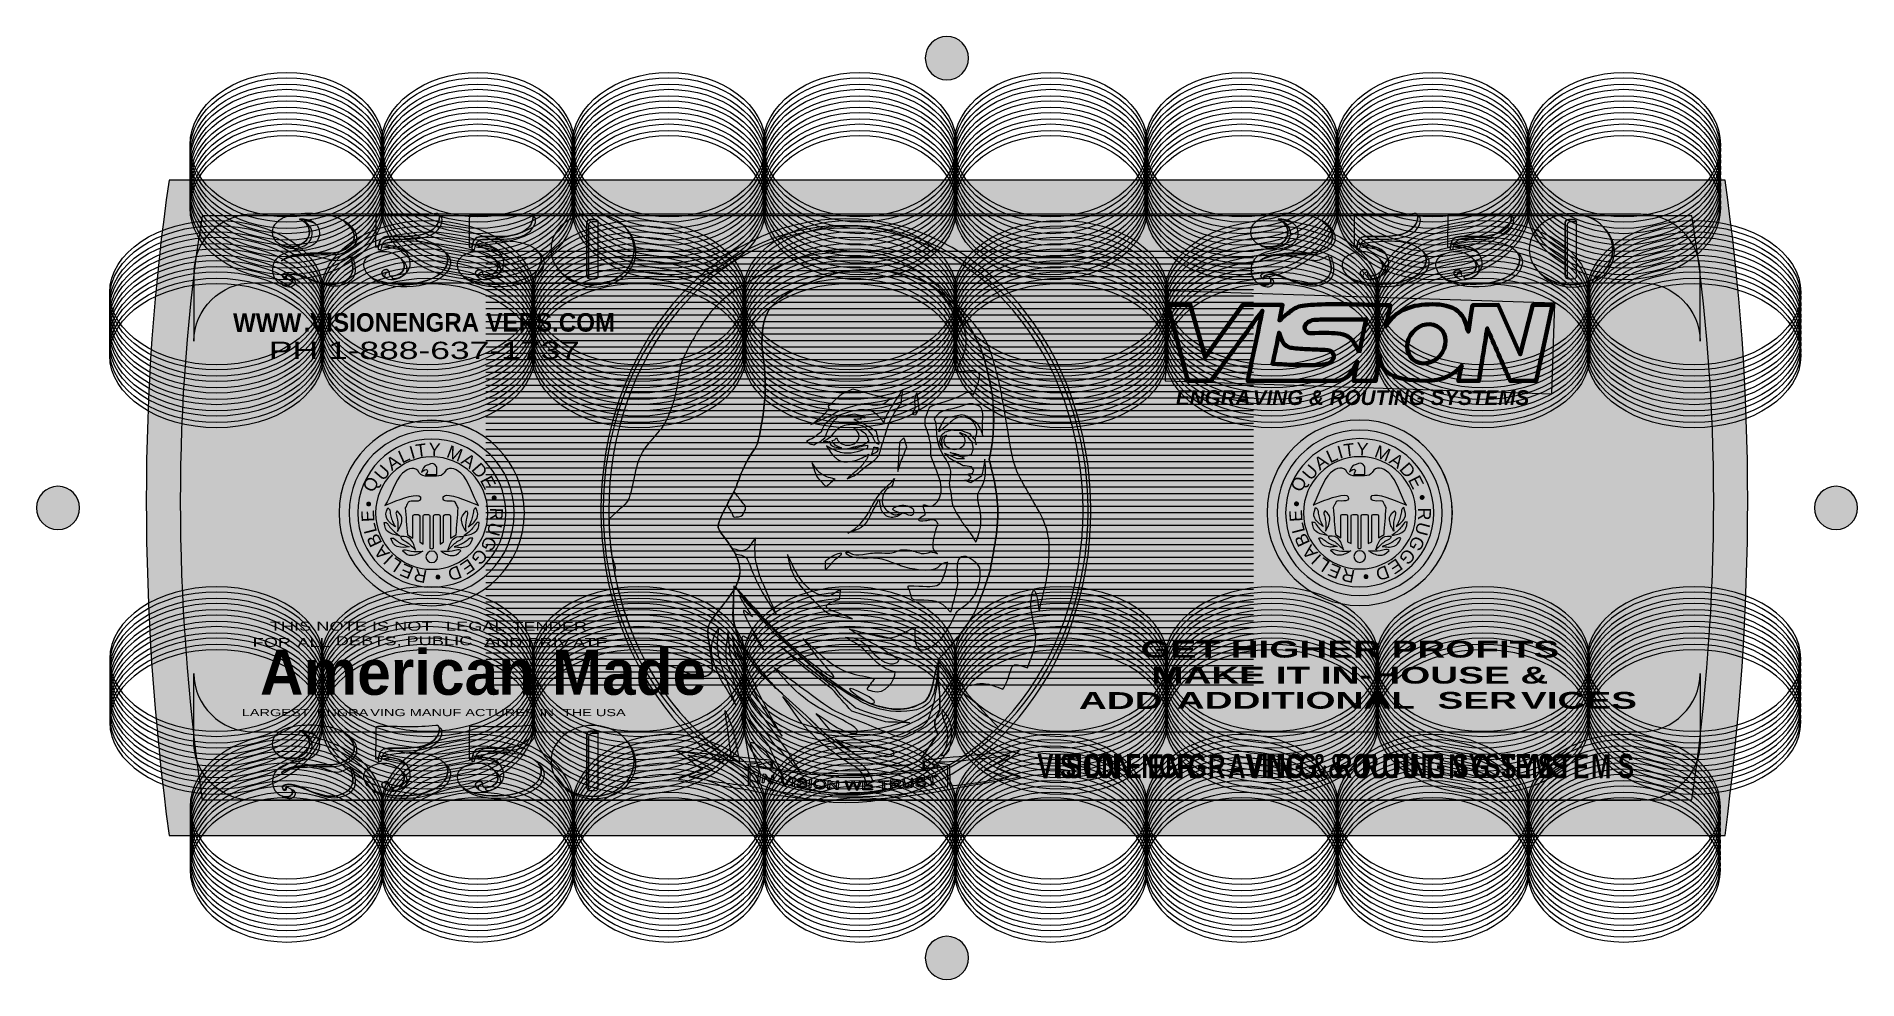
# Model space of a CAD drawing. Header units: inches. Extents: x 0 to 48, y -19.6 to 10.
# Drawn here: x 26.45 to 36.97, y -19.56 to -14.12 of the extents above; entities that cross this region are included whole.
import ezdxf

# ---------------------------------------------------------------- set-up
doc = ezdxf.new("R2010")
doc.units = ezdxf.units.IN
doc.header["$MEASUREMENT"] = 0
doc.layers.add('Layer 1', color=7, linetype='Continuous')

msp = doc.modelspace()

# ---------------------------------------------------------------- texts
at = {"layer": 'Layer 1', "color": 250, "true_color": 0x231f20, "attachment_point": 7}
for s, insert, char_height in [('\\fArial|b1|i0|c0|p34;\\W0.9329;WWW', (27.589, -15.824), 0.10686), ('\\fArial|b1|i0|c0|p34;\\W0.9329;.VISIONENGRA', (27.996, -15.824), 0.10686), ('\\fArial|b1|i0|c0|p34;\\W0.9329;VERS.COM', (29.052, -15.824), 0.10686), ('\\fArial|b0|i0|c0|p34;\\W1.4613;PH:1-888-637-1737', (27.796, -15.982), 0.10013), ('\\fArial|b1|i1|c0|p34;\\W1;ENGRA', (33.033, -16.247), 0.08537), ('\\fArial|b1|i1|c0|p34;\\W1;VING & ROUTING SYSTEMS', (33.477, -16.247), 0.08537), ('\\fArial|b0|i0|c0|p34;\\W1.4613;THIS NOTE IS NOT', (27.801, -17.549), 0.05148), ('\\fArial|b0|i0|c0|p34;\\W1.4613; LEGAL', (28.789, -17.549), 0.05148), ('\\fArial|b0|i0|c0|p34;\\W1.4613; ', (29.172, -17.549), 0.05148), ('\\fArial|b0|i0|c0|p34;\\W1.4613;TENDER', (29.201, -17.549), 0.05148), ('\\fArial|b0|i0|c0|p34;\\W1.4613;FOR ', (27.702, -17.642), 0.05148), ('\\fBickham Script Pro|b1|i0|c0|p34;\\W1;American Made', (27.744, -17.922), 0.26068), ('\\fArial|b0|i0|c0|p34;\\W1.4613;ALL', (27.96, -17.642), 0.05148), ('\\fArial|b0|i0|c0|p34;\\W1.4613; DEBTS, PUBLIC ', (28.153, -17.642), 0.05148), ('\\fArial|b0|i0|c0|p34;\\W1.4613;AND PRIV', (29.038, -17.642), 0.05148), ('\\fArial|b0|i0|c0|p34;\\W1.4613;A', (29.552, -17.642), 0.05148), ('\\fArial|b0|i0|c0|p34;\\W1.4613;TE', (29.618, -17.642), 0.05148), ('\\fArial|b1|i0|c0|p34;\\W1.6453;GET HIGHER PROFITS', (32.829, -17.705), 0.09707), ('\\fArial|b1|i0|c0|p34;\\W1.6453;MAKE IT IN-HOUSE &', (32.891, -17.855), 0.09707), ('\\fArial|b1|i0|c0|p34;\\W1.6453;ADD ', (32.473, -18), 0.09707), ('\\fArial|b1|i0|c0|p34;\\W1.6453;ADDITIONAL', (33.038, -18), 0.09707), ('\\fArial|b1|i0|c0|p34;\\W1.6453; SER', (34.482, -18), 0.09707), ('\\fArial|b1|i0|c0|p34;\\W1.6453;VICES', (35.026, -18), 0.09707), ('\\fArial|b0|i0|c0|p34;\\W1.4613;LARGEST', (27.639, -18.042), 0.04106), ('\\fArial|b0|i0|c0|p34;\\W1.4613; ENGRA', (28.049, -18.042), 0.04106), ('\\fArial|b0|i0|c0|p34;\\W1.4613;VING MANUF', (28.381, -18.042), 0.04106), ('\\fArial|b0|i0|c0|p34;\\W1.4613;ACTURER IN ', (28.93, -18.042), 0.04106), ('\\fArial|b0|i0|c0|p34;\\W1.4613;THE USA', (29.493, -18.042), 0.04106), ('\\fFolio Extra BT|b1|i0|c0|p34;\\W0.7456;V', (32.233, -18.401), 0.13922), ('\\fFolio Extra BT|b1|i0|c0|p34;\\W0.7456;I', (32.338, -18.401), 0.13922), ('\\fFolio Extra BT|b1|i0|c0|p34;\\W0.7456;S', (32.398, -18.401), 0.13922), ('\\fFolio Extra BT|b1|i0|c0|p34;\\W0.7456;I', (32.509, -18.401), 0.13922), ('\\fFolio Extra BT|b1|i0|c0|p34;\\W0.7456;O', (32.57, -18.401), 0.13922), ('\\fFolio Extra BT|b1|i0|c0|p34;\\W0.7456;N', (32.684, -18.401), 0.13922), ('\\fFolio Extra BT|b1|i0|c0|p34;\\W0.7456;E', (32.87, -18.401), 0.13922), ('\\fFolio Extra BT|b1|i0|c0|p34;\\W0.7456;N', (32.973, -18.401), 0.13922), ('\\fFolio Extra BT|b1|i0|c0|p34;\\W0.7456;G', (33.104, -18.401), 0.13922), ('\\fFolio Extra BT|b1|i0|c0|p34;\\W0.7456;R', (33.219, -18.401), 0.13922), ('\\fFolio Extra BT|b1|i0|c0|p34;\\W0.7456;A', (33.335, -18.401), 0.13922), ('\\fFolio Extra BT|b1|i0|c0|p34;\\W0.7456;V', (33.446, -18.401), 0.13922), ('\\fFolio Extra BT|b1|i0|c0|p34;\\W0.7456;I', (33.551, -18.401), 0.13922), ('\\fFolio Extra BT|b1|i0|c0|p34;\\W0.7456;N', (33.611, -18.401), 0.13922), ('\\fFolio Extra BT|b1|i0|c0|p34;\\W0.7456;G', (33.742, -18.401), 0.13922), ('\\fFolio Extra BT|b1|i0|c0|p34;\\W0.7456;&', (33.912, -18.401), 0.13922), ('\\fFolio Extra BT|b1|i0|c0|p34;\\W0.7456;R', (34.105, -18.401), 0.13922), ('\\fFolio Extra BT|b1|i0|c0|p34;\\W0.7456;O', (34.224, -18.401), 0.13922), ('\\fFolio Extra BT|b1|i0|c0|p34;\\W0.7456;U', (34.338, -18.401), 0.13922), ('\\fFolio Extra BT|b1|i0|c0|p34;\\W0.7456;T', (34.455, -18.401), 0.13922), ('\\fFolio Extra BT|b1|i0|c0|p34;\\W0.7456;I', (34.547, -18.401), 0.13922), ('\\fFolio Extra BT|b1|i0|c0|p34;\\W0.7456;N', (34.607, -18.401), 0.13922), ('\\fFolio Extra BT|b1|i0|c0|p34;\\W0.7456;G', (34.738, -18.401), 0.13922), ('\\fFolio Extra BT|b1|i0|c0|p34;\\W0.7456;S', (34.908, -18.401), 0.13922), ('\\fFolio Extra BT|b1|i0|c0|p34;\\W0.7456;Y', (35.019, -18.401), 0.13922), ('\\fFolio Extra BT|b1|i0|c0|p34;\\W0.7456;S', (35.124, -18.401), 0.13922), ('\\fFolio Extra BT|b1|i0|c0|p34;\\W0.7456;T', (35.235, -18.401), 0.13922), ('\\fFolio Extra BT|b1|i0|c0|p34;\\W0.7456;E', (35.327, -18.401), 0.13922), ('\\fFolio Extra BT|b1|i0|c0|p34;\\W0.7456;M', (35.431, -18.401), 0.13922), ('\\fFolio Extra BT|b1|i0|c0|p34;\\W0.7456;S', (35.586, -18.401), 0.13922), ('\\fFolio Extra BT|b1|i0|c0|p34;\\W0.7456; ', (32.815, -18.401), 0.13922), ('\\fFolio Extra BT|b1|i0|c0|p34;\\W0.7456; ', (33.857, -18.401), 0.13922), ('\\fFolio Extra BT|b1|i0|c0|p34;\\W0.7456; ', (34.05, -18.401), 0.13922), ('\\fFolio Extra BT|b1|i0|c0|p34;\\W0.7456; ', (34.853, -18.401), 0.13922)]:
    msp.add_mtext(s, dxfattribs=dict(at, insert=insert, char_height=char_height))
at = {"layer": 'Layer 1', "color": 18, "true_color": 0x000000, "attachment_point": 7}
for s, insert, char_height, rotation in [('\\fArial|b0|i0|c0|p34;\\W1;L', (28.564, -16.584), 0.07407, 24.2481), ('\\fArial|b0|i0|c0|p34;\\W1;I', (28.62, -16.559), 0.07408, 16.2476), ('\\fArial|b0|i0|c0|p34;\\W1;T', (28.648, -16.548), 0.07407, 7.2501), ('\\fArial|b0|i0|c0|p34;\\W1;Y', (28.715, -16.537), 0.07408, 356.2503), ('\\fArial|b0|i0|c0|p34;\\W1;M', (28.816, -16.545), 0.07407, 339.2488), ('\\fArial|b0|i0|c0|p34;\\W1;L', (33.923, -16.583), 0.07407, 24.2481), ('\\fArial|b0|i0|c0|p34;\\W1;I', (33.978, -16.557), 0.07408, 16.2476), ('\\fArial|b0|i0|c0|p34;\\W1;T', (34.007, -16.546), 0.07407, 7.2501), ('\\fArial|b0|i0|c0|p34;\\W1;Y', (34.073, -16.535), 0.07408, 356.2503), ('\\fArial|b0|i0|c0|p34;\\W1;M', (34.174, -16.544), 0.07407, 339.2488), ('\\fArial|b0|i0|c0|p34;\\W1;U', (28.455, -16.689), 0.07407, 49.2458), ('\\fArial|b0|i0|c0|p34;\\W1;A', (28.506, -16.628), 0.07407, 35.246), ('\\fArial|b0|i0|c0|p34;\\W1; ', (28.786, -16.541), 0.07407, 347.2493), ('\\fArial|b0|i0|c0|p34;\\W1;A', (28.9, -16.579), 0.07407, 325.2483), ('\\fArial|b0|i0|c0|p34;\\W1;D', (28.96, -16.62), 0.07407, 311.2458), ('\\fArial|b0|i0|c0|p34;\\W1;U', (33.813, -16.687), 0.07407, 49.2458), ('\\fArial|b0|i0|c0|p34;\\W1;A', (33.864, -16.626), 0.07407, 35.246), ('\\fArial|b0|i0|c0|p34;\\W1; ', (34.144, -16.539), 0.07407, 347.2493), ('\\fArial|b0|i0|c0|p34;\\W1;A', (34.259, -16.577), 0.07407, 325.2483), ('\\fArial|b0|i0|c0|p34;\\W1;D', (34.319, -16.618), 0.07407, 311.2458), ('\\fArial|b0|i0|c0|p34;\\W1;Q', (28.417, -16.765), 0.07407, 63.2505), ('\\fArial|b0|i0|c0|p34;\\W1;E', (29.013, -16.679), 0.07407, 297.2467), ('\\fArial|b0|i0|c0|p34;\\W1;Q', (33.775, -16.763), 0.07407, 63.2505), ('\\fArial|b0|i0|c0|p34;\\W1;E', (34.372, -16.677), 0.07407, 297.2467), ('\\fArial|b0|i0|c0|p34;\\W1;•', (28.404, -16.841), 0.07408, 80.2476), ('\\fArial|b0|i0|c0|p34;\\W1; ', (28.412, -16.795), 0.07407, 74.2459), ('\\fArial|b0|i0|c0|p34;\\W1; ', (29.046, -16.744), 0.07407, 289.2503), ('\\fArial|b0|i0|c0|p34;\\W1; ', (29.068, -16.809), 0.07407, 277.2501), ('\\fArial|b0|i0|c0|p34;\\W1;•', (29.058, -16.772), 0.07407, 283.2497), ('\\fArial|b0|i0|c0|p34;\\W1;•', (33.762, -16.84), 0.07408, 80.2476), ('\\fArial|b0|i0|c0|p34;\\W1; ', (33.771, -16.793), 0.07407, 74.2459), ('\\fArial|b0|i0|c0|p34;\\W1; ', (34.405, -16.742), 0.07407, 289.2503), ('\\fArial|b0|i0|c0|p34;\\W1; ', (34.427, -16.807), 0.07407, 277.2501), ('\\fArial|b0|i0|c0|p34;\\W1;•', (34.416, -16.77), 0.07407, 283.2497), ('\\fArial|b0|i0|c0|p34;\\W1;E', (28.406, -16.919), 0.07407, 93.2504), ('\\fArial|b0|i0|c0|p34;\\W1;L', (28.421, -16.978), 0.07407, 104.2475), ('\\fArial|b0|i0|c0|p34;\\W1;U', (29.071, -16.917), 0.07407, 255.2494), ('\\fArial|b0|i0|c0|p34;\\W1;R', (29.073, -16.838), 0.07407, 269.2494), ('\\fArial|b0|i0|c0|p34;\\W1;E', (33.765, -16.918), 0.07407, 93.2504), ('\\fArial|b0|i0|c0|p34;\\W1;L', (33.78, -16.976), 0.07407, 104.2475), ('\\fArial|b0|i0|c0|p34;\\W1;U', (34.43, -16.915), 0.07407, 255.2494), ('\\fArial|b0|i0|c0|p34;\\W1;R', (34.432, -16.837), 0.07407, 269.2494), ('\\fArial|b0|i0|c0|p34;\\W1;B', (28.452, -17.043), 0.07407, 115.2453), ('\\fArial|b0|i0|c0|p34;\\W1;G', (29.052, -16.994), 0.07407, 241.2487), ('\\fArial|b0|i0|c0|p34;\\W1;B', (33.81, -17.041), 0.07407, 115.2453), ('\\fArial|b0|i0|c0|p34;\\W1;G', (34.41, -16.993), 0.07407, 241.2487), ('\\fArial|b0|i0|c0|p34;\\W1;A', (28.498, -17.101), 0.07407, 129.2495), ('\\fArial|b0|i0|c0|p34;\\W1;I', (28.521, -17.12), 0.07407, 137.2492), ('\\fArial|b0|i0|c0|p34;\\W1;L', (28.57, -17.155), 0.07408, 146.2496), ('\\fArial|b0|i0|c0|p34;\\W1;E', (28.951, -17.129), 0.07407, 214.2494), ('\\fArial|b0|i0|c0|p34;\\W1;G', (29.011, -17.068), 0.07407, 227.2491), ('\\fArial|b0|i0|c0|p34;\\W1;A', (33.857, -17.099), 0.07407, 129.2495), ('\\fArial|b0|i0|c0|p34;\\W1;I', (33.879, -17.119), 0.07407, 137.2492), ('\\fArial|b0|i0|c0|p34;\\W1;L', (33.929, -17.154), 0.07408, 146.2496), ('\\fArial|b0|i0|c0|p34;\\W1;E', (34.309, -17.127), 0.07407, 214.2494), ('\\fArial|b0|i0|c0|p34;\\W1;G', (34.369, -17.067), 0.07407, 227.2491), ('\\fArial|b0|i0|c0|p34;\\W1;E', (28.637, -17.185), 0.07407, 157.2506), ('\\fArial|b0|i0|c0|p34;\\W1;R', (28.714, -17.202), 0.07407, 168.2462), ('\\fArial|b0|i0|c0|p34;\\W1; ', (28.745, -17.2), 0.07407, 180.2464), ('\\fArial|b0|i0|c0|p34;\\W1;•', (28.786, -17.201), 0.07408, 186.2459), ('\\fArial|b0|i0|c0|p34;\\W1; ', (28.816, -17.195), 0.07407, 191.2504), ('\\fArial|b0|i0|c0|p34;\\W1;D', (28.891, -17.17), 0.07407, 200.2489), ('\\fArial|b0|i0|c0|p34;\\W1;E', (33.995, -17.184), 0.07407, 157.2506), ('\\fArial|b0|i0|c0|p34;\\W1;R', (34.072, -17.201), 0.07407, 168.2462), ('\\fArial|b0|i0|c0|p34;\\W1; ', (34.103, -17.198), 0.07407, 180.2464), ('\\fArial|b0|i0|c0|p34;\\W1;•', (34.145, -17.199), 0.07408, 186.2459), ('\\fArial|b0|i0|c0|p34;\\W1; ', (34.175, -17.193), 0.07407, 191.2504), ('\\fArial|b0|i0|c0|p34;\\W1;D', (34.249, -17.169), 0.07407, 200.2489)]:
    msp.add_mtext(s, dxfattribs=dict(at, insert=insert, char_height=char_height, rotation=rotation))
at = {"layer": 'Layer 1', "color": 18, "true_color": 0x000000, "char_height": 0.13922, "attachment_point": 7}
for s, insert in [('\\fFolio Extra BT|b1|i0|c0|p34;\\W0.7456;VISION ENGR', (32.233, -18.401)), ('\\fFolio Extra BT|b1|i0|c0|p34;\\W0.7456;V', (32.233, -18.401)), ('\\fFolio Extra BT|b1|i0|c0|p34;\\W0.7456;I', (32.338, -18.401)), ('\\fFolio Extra BT|b1|i0|c0|p34;\\W0.7456;S', (32.398, -18.401)), ('\\fFolio Extra BT|b1|i0|c0|p34;\\W0.7456;I', (32.509, -18.401)), ('\\fFolio Extra BT|b1|i0|c0|p34;\\W0.7456;O', (32.57, -18.401)), ('\\fFolio Extra BT|b1|i0|c0|p34;\\W0.7456;N', (32.684, -18.401)), ('\\fFolio Extra BT|b1|i0|c0|p34;\\W0.7456;E', (32.87, -18.401)), ('\\fFolio Extra BT|b1|i0|c0|p34;\\W0.7456;N', (32.973, -18.401)), ('\\fFolio Extra BT|b1|i0|c0|p34;\\W0.7456;G', (33.104, -18.401)), ('\\fFolio Extra BT|b1|i0|c0|p34;\\W0.7456;R', (33.219, -18.401)), ('\\fFolio Extra BT|b1|i0|c0|p34;\\W0.7456;AVING & ROUTING SYSTEMS', (33.335, -18.401)), ('\\fFolio Extra BT|b1|i0|c0|p34;\\W0.7456;A', (33.335, -18.401)), ('\\fFolio Extra BT|b1|i0|c0|p34;\\W0.7456;V', (33.446, -18.401)), ('\\fFolio Extra BT|b1|i0|c0|p34;\\W0.7456;I', (33.551, -18.401)), ('\\fFolio Extra BT|b1|i0|c0|p34;\\W0.7456;N', (33.611, -18.401)), ('\\fFolio Extra BT|b1|i0|c0|p34;\\W0.7456;G', (33.742, -18.401)), ('\\fFolio Extra BT|b1|i0|c0|p34;\\W0.7456;&', (33.912, -18.401)), ('\\fFolio Extra BT|b1|i0|c0|p34;\\W0.7456;R', (34.105, -18.401)), ('\\fFolio Extra BT|b1|i0|c0|p34;\\W0.7456;O', (34.224, -18.401)), ('\\fFolio Extra BT|b1|i0|c0|p34;\\W0.7456;U', (34.338, -18.401)), ('\\fFolio Extra BT|b1|i0|c0|p34;\\W0.7456;T', (34.455, -18.401)), ('\\fFolio Extra BT|b1|i0|c0|p34;\\W0.7456;I', (34.547, -18.401)), ('\\fFolio Extra BT|b1|i0|c0|p34;\\W0.7456;N', (34.607, -18.401)), ('\\fFolio Extra BT|b1|i0|c0|p34;\\W0.7456;G', (34.738, -18.401)), ('\\fFolio Extra BT|b1|i0|c0|p34;\\W0.7456;S', (34.908, -18.401)), ('\\fFolio Extra BT|b1|i0|c0|p34;\\W0.7456;Y', (35.019, -18.401)), ('\\fFolio Extra BT|b1|i0|c0|p34;\\W0.7456;S', (35.124, -18.401)), ('\\fFolio Extra BT|b1|i0|c0|p34;\\W0.7456;T', (35.235, -18.401)), ('\\fFolio Extra BT|b1|i0|c0|p34;\\W0.7456;E', (35.327, -18.401)), ('\\fFolio Extra BT|b1|i0|c0|p34;\\W0.7456;M', (35.431, -18.401)), ('\\fFolio Extra BT|b1|i0|c0|p34;\\W0.7456;S', (35.586, -18.401)), ('\\fFolio Extra BT|b1|i0|c0|p34;\\W0.7456; ', (32.815, -18.401)), ('\\fFolio Extra BT|b1|i0|c0|p34;\\W0.7456; ', (33.857, -18.401)), ('\\fFolio Extra BT|b1|i0|c0|p34;\\W0.7456; ', (34.05, -18.401)), ('\\fFolio Extra BT|b1|i0|c0|p34;\\W0.7456; ', (34.853, -18.401))]:
    msp.add_mtext(s, dxfattribs=dict(at, insert=insert))

# ---------------------------------------------------------------- blocks, each defined once
blk = doc.blocks.new('block 2')
at = {"layer": 'Layer 1', "color": 254, "lineweight": 18, "true_color": 0xe6e7e8}
for points in [[(27.9, -15.16), (28.208, -15.16), (28.458, -14.974), (28.458, -14.744), (28.458, -14.514), (28.208, -14.327), (27.9, -14.327), (27.591, -14.327), (27.341, -14.514), (27.341, -14.744), (27.341, -14.974), (27.591, -15.16), (27.9, -15.16)], [(27.9, -15.19), (28.208, -15.19), (28.458, -15.004), (28.458, -14.774), (28.458, -14.544), (28.208, -14.357), (27.9, -14.357), (27.591, -14.357), (27.341, -14.544), (27.341, -14.774), (27.341, -15.004), (27.591, -15.19), (27.9, -15.19)], [(27.9, -15.227), (28.208, -15.227), (28.458, -15.04), (28.458, -14.81), (28.458, -14.58), (28.208, -14.394), (27.9, -14.394), (27.591, -14.394), (27.341, -14.58), (27.341, -14.81), (27.341, -15.04), (27.591, -15.227), (27.9, -15.227)], [(29.003, -15.16), (29.311, -15.16), (29.561, -14.974), (29.561, -14.744), (29.561, -14.514), (29.311, -14.327), (29.003, -14.327), (28.694, -14.327), (28.444, -14.514), (28.444, -14.744), (28.444, -14.974), (28.694, -15.16), (29.003, -15.16)], [(29.003, -15.19), (29.311, -15.19), (29.561, -15.004), (29.561, -14.774), (29.561, -14.544), (29.311, -14.357), (29.003, -14.357), (28.694, -14.357), (28.444, -14.544), (28.444, -14.774), (28.444, -15.004), (28.694, -15.19), (29.003, -15.19)], [(29.003, -15.227), (29.311, -15.227), (29.561, -15.04), (29.561, -14.81), (29.561, -14.58), (29.311, -14.394), (29.003, -14.394), (28.694, -14.394), (28.444, -14.58), (28.444, -14.81), (28.444, -15.04), (28.694, -15.227), (29.003, -15.227)], [(30.105, -15.16), (30.414, -15.16), (30.664, -14.974), (30.664, -14.744), (30.664, -14.514), (30.414, -14.327), (30.105, -14.327), (29.797, -14.327), (29.547, -14.514), (29.547, -14.744), (29.547, -14.974), (29.797, -15.16), (30.105, -15.16)], [(30.105, -15.19), (30.414, -15.19), (30.664, -15.004), (30.664, -14.774), (30.664, -14.544), (30.414, -14.357), (30.105, -14.357), (29.797, -14.357), (29.547, -14.544), (29.547, -14.774), (29.547, -15.004), (29.797, -15.19), (30.105, -15.19)], [(30.105, -15.227), (30.414, -15.227), (30.664, -15.04), (30.664, -14.81), (30.664, -14.58), (30.414, -14.394), (30.105, -14.394), (29.797, -14.394), (29.547, -14.58), (29.547, -14.81), (29.547, -15.04), (29.797, -15.227), (30.105, -15.227)], [(31.208, -15.16), (31.517, -15.16), (31.767, -14.974), (31.767, -14.744), (31.767, -14.514), (31.517, -14.327), (31.208, -14.327), (30.9, -14.327), (30.65, -14.514), (30.65, -14.744), (30.65, -14.974), (30.9, -15.16), (31.208, -15.16)], [(31.208, -15.19), (31.517, -15.19), (31.767, -15.004), (31.767, -14.774), (31.767, -14.544), (31.517, -14.357), (31.208, -14.357), (30.9, -14.357), (30.65, -14.544), (30.65, -14.774), (30.65, -15.004), (30.9, -15.19), (31.208, -15.19)], [(31.208, -15.227), (31.517, -15.227), (31.767, -15.04), (31.767, -14.81), (31.767, -14.58), (31.517, -14.394), (31.208, -14.394), (30.9, -14.394), (30.65, -14.58), (30.65, -14.81), (30.65, -15.04), (30.9, -15.227), (31.208, -15.227)], [(32.311, -15.16), (32.619, -15.16), (32.869, -14.974), (32.869, -14.744), (32.869, -14.514), (32.619, -14.327), (32.311, -14.327), (32.003, -14.327), (31.753, -14.514), (31.753, -14.744), (31.753, -14.974), (32.003, -15.16), (32.311, -15.16)], [(32.311, -15.19), (32.619, -15.19), (32.869, -15.004), (32.869, -14.774), (32.869, -14.544), (32.619, -14.357), (32.311, -14.357), (32.003, -14.357), (31.753, -14.544), (31.753, -14.774), (31.753, -15.004), (32.003, -15.19), (32.311, -15.19)], [(32.311, -15.227), (32.619, -15.227), (32.869, -15.04), (32.869, -14.81), (32.869, -14.58), (32.619, -14.394), (32.311, -14.394), (32.003, -14.394), (31.753, -14.58), (31.753, -14.81), (31.753, -15.04), (32.003, -15.227), (32.311, -15.227)], [(33.414, -15.16), (33.722, -15.16), (33.972, -14.974), (33.972, -14.744), (33.972, -14.514), (33.722, -14.327), (33.414, -14.327), (33.106, -14.327), (32.855, -14.514), (32.855, -14.744), (32.855, -14.974), (33.106, -15.16), (33.414, -15.16)], [(33.414, -15.19), (33.722, -15.19), (33.972, -15.004), (33.972, -14.774), (33.972, -14.544), (33.722, -14.357), (33.414, -14.357), (33.106, -14.357), (32.855, -14.544), (32.855, -14.774), (32.855, -15.004), (33.106, -15.19), (33.414, -15.19)], [(33.414, -15.227), (33.722, -15.227), (33.972, -15.04), (33.972, -14.81), (33.972, -14.58), (33.722, -14.394), (33.414, -14.394), (33.106, -14.394), (32.855, -14.58), (32.855, -14.81), (32.855, -15.04), (33.106, -15.227), (33.414, -15.227)], [(34.517, -15.16), (34.825, -15.16), (35.075, -14.974), (35.075, -14.744), (35.075, -14.514), (34.825, -14.327), (34.517, -14.327), (34.208, -14.327), (33.958, -14.514), (33.958, -14.744), (33.958, -14.974), (34.208, -15.16), (34.517, -15.16)], [(34.517, -15.19), (34.825, -15.19), (35.075, -15.004), (35.075, -14.774), (35.075, -14.544), (34.825, -14.357), (34.517, -14.357), (34.208, -14.357), (33.958, -14.544), (33.958, -14.774), (33.958, -15.004), (34.208, -15.19), (34.517, -15.19)], [(34.517, -15.227), (34.825, -15.227), (35.075, -15.04), (35.075, -14.81), (35.075, -14.58), (34.825, -14.394), (34.517, -14.394), (34.208, -14.394), (33.958, -14.58), (33.958, -14.81), (33.958, -15.04), (34.208, -15.227), (34.517, -15.227)], [(35.62, -15.16), (35.928, -15.16), (36.178, -14.974), (36.178, -14.744), (36.178, -14.514), (35.928, -14.327), (35.62, -14.327), (35.311, -14.327), (35.061, -14.514), (35.061, -14.744), (35.061, -14.974), (35.311, -15.16), (35.62, -15.16)], [(35.62, -15.19), (35.928, -15.19), (36.178, -15.004), (36.178, -14.774), (36.178, -14.544), (35.928, -14.357), (35.62, -14.357), (35.311, -14.357), (35.061, -14.544), (35.061, -14.774), (35.061, -15.004), (35.311, -15.19), (35.62, -15.19)], [(35.62, -15.227), (35.928, -15.227), (36.178, -15.04), (36.178, -14.81), (36.178, -14.58), (35.928, -14.394), (35.62, -14.394), (35.311, -14.394), (35.061, -14.58), (35.061, -14.81), (35.061, -15.04), (35.311, -15.227), (35.62, -15.227)], [(27.9, -15.257), (28.208, -15.257), (28.458, -15.07), (28.458, -14.84), (28.458, -14.61), (28.208, -14.424), (27.9, -14.424), (27.591, -14.424), (27.341, -14.61), (27.341, -14.84), (27.341, -15.07), (27.591, -15.257), (27.9, -15.257)], [(27.9, -15.294), (28.208, -15.294), (28.458, -15.107), (28.458, -14.877), (28.458, -14.647), (28.208, -14.461), (27.9, -14.461), (27.591, -14.461), (27.341, -14.647), (27.341, -14.877), (27.341, -15.107), (27.591, -15.294), (27.9, -15.294)], [(27.9, -15.323), (28.208, -15.323), (28.458, -15.137), (28.458, -14.907), (28.458, -14.677), (28.208, -14.49), (27.9, -14.49), (27.591, -14.49), (27.341, -14.677), (27.341, -14.907), (27.341, -15.137), (27.591, -15.323), (27.9, -15.323)], [(29.003, -15.257), (29.311, -15.257), (29.561, -15.07), (29.561, -14.84), (29.561, -14.61), (29.311, -14.424), (29.003, -14.424), (28.694, -14.424), (28.444, -14.61), (28.444, -14.84), (28.444, -15.07), (28.694, -15.257), (29.003, -15.257)], [(29.003, -15.294), (29.311, -15.294), (29.561, -15.107), (29.561, -14.877), (29.561, -14.647), (29.311, -14.461), (29.003, -14.461), (28.694, -14.461), (28.444, -14.647), (28.444, -14.877), (28.444, -15.107), (28.694, -15.294), (29.003, -15.294)], [(29.003, -15.323), (29.311, -15.323), (29.561, -15.137), (29.561, -14.907), (29.561, -14.677), (29.311, -14.49), (29.003, -14.49), (28.694, -14.49), (28.444, -14.677), (28.444, -14.907), (28.444, -15.137), (28.694, -15.323), (29.003, -15.323)], [(30.105, -15.257), (30.414, -15.257), (30.664, -15.07), (30.664, -14.84), (30.664, -14.61), (30.414, -14.424), (30.105, -14.424), (29.797, -14.424), (29.547, -14.61), (29.547, -14.84), (29.547, -15.07), (29.797, -15.257), (30.105, -15.257)], [(30.105, -15.294), (30.414, -15.294), (30.664, -15.107), (30.664, -14.877), (30.664, -14.647), (30.414, -14.461), (30.105, -14.461), (29.797, -14.461), (29.547, -14.647), (29.547, -14.877), (29.547, -15.107), (29.797, -15.294), (30.105, -15.294)], [(30.105, -15.323), (30.414, -15.323), (30.664, -15.137), (30.664, -14.907), (30.664, -14.677), (30.414, -14.49), (30.105, -14.49), (29.797, -14.49), (29.547, -14.677), (29.547, -14.907), (29.547, -15.137), (29.797, -15.323), (30.105, -15.323)], [(31.208, -15.257), (31.517, -15.257), (31.767, -15.07), (31.767, -14.84), (31.767, -14.61), (31.517, -14.424), (31.208, -14.424), (30.9, -14.424), (30.65, -14.61), (30.65, -14.84), (30.65, -15.07), (30.9, -15.257), (31.208, -15.257)], [(31.208, -15.294), (31.517, -15.294), (31.767, -15.107), (31.767, -14.877), (31.767, -14.647), (31.517, -14.461), (31.208, -14.461), (30.9, -14.461), (30.65, -14.647), (30.65, -14.877), (30.65, -15.107), (30.9, -15.294), (31.208, -15.294)], [(31.208, -15.323), (31.517, -15.323), (31.767, -15.137), (31.767, -14.907), (31.767, -14.677), (31.517, -14.49), (31.208, -14.49), (30.9, -14.49), (30.65, -14.677), (30.65, -14.907), (30.65, -15.137), (30.9, -15.323), (31.208, -15.323)], [(32.311, -15.257), (32.619, -15.257), (32.869, -15.07), (32.869, -14.84), (32.869, -14.61), (32.619, -14.424), (32.311, -14.424), (32.003, -14.424), (31.753, -14.61), (31.753, -14.84), (31.753, -15.07), (32.003, -15.257), (32.311, -15.257)], [(32.311, -15.294), (32.619, -15.294), (32.869, -15.107), (32.869, -14.877), (32.869, -14.647), (32.619, -14.461), (32.311, -14.461), (32.003, -14.461), (31.753, -14.647), (31.753, -14.877), (31.753, -15.107), (32.003, -15.294), (32.311, -15.294)], [(32.311, -15.323), (32.619, -15.323), (32.869, -15.137), (32.869, -14.907), (32.869, -14.677), (32.619, -14.49), (32.311, -14.49), (32.003, -14.49), (31.753, -14.677), (31.753, -14.907), (31.753, -15.137), (32.003, -15.323), (32.311, -15.323)], [(33.414, -15.257), (33.722, -15.257), (33.972, -15.07), (33.972, -14.84), (33.972, -14.61), (33.722, -14.424), (33.414, -14.424), (33.106, -14.424), (32.855, -14.61), (32.855, -14.84), (32.855, -15.07), (33.106, -15.257), (33.414, -15.257)], [(33.414, -15.294), (33.722, -15.294), (33.972, -15.107), (33.972, -14.877), (33.972, -14.647), (33.722, -14.461), (33.414, -14.461), (33.106, -14.461), (32.855, -14.647), (32.855, -14.877), (32.855, -15.107), (33.106, -15.294), (33.414, -15.294)], [(33.414, -15.323), (33.722, -15.323), (33.972, -15.137), (33.972, -14.907), (33.972, -14.677), (33.722, -14.49), (33.414, -14.49), (33.106, -14.49), (32.855, -14.677), (32.855, -14.907), (32.855, -15.137), (33.106, -15.323), (33.414, -15.323)], [(34.517, -15.257), (34.825, -15.257), (35.075, -15.07), (35.075, -14.84), (35.075, -14.61), (34.825, -14.424), (34.517, -14.424), (34.208, -14.424), (33.958, -14.61), (33.958, -14.84), (33.958, -15.07), (34.208, -15.257), (34.517, -15.257)], [(34.517, -15.294), (34.825, -15.294), (35.075, -15.107), (35.075, -14.877), (35.075, -14.647), (34.825, -14.461), (34.517, -14.461), (34.208, -14.461), (33.958, -14.647), (33.958, -14.877), (33.958, -15.107), (34.208, -15.294), (34.517, -15.294)], [(34.517, -15.323), (34.825, -15.323), (35.075, -15.137), (35.075, -14.907), (35.075, -14.677), (34.825, -14.49), (34.517, -14.49), (34.208, -14.49), (33.958, -14.677), (33.958, -14.907), (33.958, -15.137), (34.208, -15.323), (34.517, -15.323)], [(35.62, -15.257), (35.928, -15.257), (36.178, -15.07), (36.178, -14.84), (36.178, -14.61), (35.928, -14.424), (35.62, -14.424), (35.311, -14.424), (35.061, -14.61), (35.061, -14.84), (35.061, -15.07), (35.311, -15.257), (35.62, -15.257)], [(35.62, -15.294), (35.928, -15.294), (36.178, -15.107), (36.178, -14.877), (36.178, -14.647), (35.928, -14.461), (35.62, -14.461), (35.311, -14.461), (35.061, -14.647), (35.061, -14.877), (35.061, -15.107), (35.311, -15.294), (35.62, -15.294)], [(35.62, -15.323), (35.928, -15.323), (36.178, -15.137), (36.178, -14.907), (36.178, -14.677), (35.928, -14.49), (35.62, -14.49), (35.311, -14.49), (35.061, -14.677), (35.061, -14.907), (35.061, -15.137), (35.311, -15.323), (35.62, -15.323)], [(27.9, -15.36), (28.208, -15.36), (28.458, -15.174), (28.458, -14.944), (28.458, -14.714), (28.208, -14.527), (27.9, -14.527), (27.591, -14.527), (27.341, -14.714), (27.341, -14.944), (27.341, -15.174), (27.591, -15.36), (27.9, -15.36)], [(27.9, -15.39), (28.208, -15.39), (28.458, -15.204), (28.458, -14.974), (28.458, -14.744), (28.208, -14.557), (27.9, -14.557), (27.591, -14.557), (27.341, -14.744), (27.341, -14.974), (27.341, -15.204), (27.591, -15.39), (27.9, -15.39)], [(27.9, -15.427), (28.208, -15.427), (28.458, -15.24), (28.458, -15.01), (28.458, -14.78), (28.208, -14.594), (27.9, -14.594), (27.591, -14.594), (27.341, -14.78), (27.341, -15.01), (27.341, -15.24), (27.591, -15.427), (27.9, -15.427)], [(29.003, -15.36), (29.311, -15.36), (29.561, -15.174), (29.561, -14.944), (29.561, -14.714), (29.311, -14.527), (29.003, -14.527), (28.694, -14.527), (28.444, -14.714), (28.444, -14.944), (28.444, -15.174), (28.694, -15.36), (29.003, -15.36)], [(29.003, -15.39), (29.311, -15.39), (29.561, -15.204), (29.561, -14.974), (29.561, -14.744), (29.311, -14.557), (29.003, -14.557), (28.694, -14.557), (28.444, -14.744), (28.444, -14.974), (28.444, -15.204), (28.694, -15.39), (29.003, -15.39)], [(29.003, -15.427), (29.311, -15.427), (29.561, -15.24), (29.561, -15.01), (29.561, -14.78), (29.311, -14.594), (29.003, -14.594), (28.694, -14.594), (28.444, -14.78), (28.444, -15.01), (28.444, -15.24), (28.694, -15.427), (29.003, -15.427)], [(30.105, -15.36), (30.414, -15.36), (30.664, -15.174), (30.664, -14.944), (30.664, -14.714), (30.414, -14.527), (30.105, -14.527), (29.797, -14.527), (29.547, -14.714), (29.547, -14.944), (29.547, -15.174), (29.797, -15.36), (30.105, -15.36)], [(30.105, -15.39), (30.414, -15.39), (30.664, -15.204), (30.664, -14.974), (30.664, -14.744), (30.414, -14.557), (30.105, -14.557), (29.797, -14.557), (29.547, -14.744), (29.547, -14.974), (29.547, -15.204), (29.797, -15.39), (30.105, -15.39)], [(30.105, -15.427), (30.414, -15.427), (30.664, -15.24), (30.664, -15.01), (30.664, -14.78), (30.414, -14.594), (30.105, -14.594), (29.797, -14.594), (29.547, -14.78), (29.547, -15.01), (29.547, -15.24), (29.797, -15.427), (30.105, -15.427)], [(31.208, -15.36), (31.517, -15.36), (31.767, -15.174), (31.767, -14.944), (31.767, -14.714), (31.517, -14.527), (31.208, -14.527), (30.9, -14.527), (30.65, -14.714), (30.65, -14.944), (30.65, -15.174), (30.9, -15.36), (31.208, -15.36)], [(31.208, -15.39), (31.517, -15.39), (31.767, -15.204), (31.767, -14.974), (31.767, -14.744), (31.517, -14.557), (31.208, -14.557), (30.9, -14.557), (30.65, -14.744), (30.65, -14.974), (30.65, -15.204), (30.9, -15.39), (31.208, -15.39)], [(31.208, -15.427), (31.517, -15.427), (31.767, -15.24), (31.767, -15.01), (31.767, -14.78), (31.517, -14.594), (31.208, -14.594), (30.9, -14.594), (30.65, -14.78), (30.65, -15.01), (30.65, -15.24), (30.9, -15.427), (31.208, -15.427)], [(32.311, -15.36), (32.619, -15.36), (32.869, -15.174), (32.869, -14.944), (32.869, -14.714), (32.619, -14.527), (32.311, -14.527), (32.003, -14.527), (31.753, -14.714), (31.753, -14.944), (31.753, -15.174), (32.003, -15.36), (32.311, -15.36)], [(32.311, -15.39), (32.619, -15.39), (32.869, -15.204), (32.869, -14.974), (32.869, -14.744), (32.619, -14.557), (32.311, -14.557), (32.003, -14.557), (31.753, -14.744), (31.753, -14.974), (31.753, -15.204), (32.003, -15.39), (32.311, -15.39)], [(32.311, -15.427), (32.619, -15.427), (32.869, -15.24), (32.869, -15.01), (32.869, -14.78), (32.619, -14.594), (32.311, -14.594), (32.003, -14.594), (31.753, -14.78), (31.753, -15.01), (31.753, -15.24), (32.003, -15.427), (32.311, -15.427)], [(33.414, -15.36), (33.722, -15.36), (33.972, -15.174), (33.972, -14.944), (33.972, -14.714), (33.722, -14.527), (33.414, -14.527), (33.106, -14.527), (32.855, -14.714), (32.855, -14.944), (32.855, -15.174), (33.106, -15.36), (33.414, -15.36)], [(33.414, -15.39), (33.722, -15.39), (33.972, -15.204), (33.972, -14.974), (33.972, -14.744), (33.722, -14.557), (33.414, -14.557), (33.106, -14.557), (32.855, -14.744), (32.855, -14.974), (32.855, -15.204), (33.106, -15.39), (33.414, -15.39)], [(33.414, -15.427), (33.722, -15.427), (33.972, -15.24), (33.972, -15.01), (33.972, -14.78), (33.722, -14.594), (33.414, -14.594), (33.106, -14.594), (32.855, -14.78), (32.855, -15.01), (32.855, -15.24), (33.106, -15.427), (33.414, -15.427)], [(34.517, -15.36), (34.825, -15.36), (35.075, -15.174), (35.075, -14.944), (35.075, -14.714), (34.825, -14.527), (34.517, -14.527), (34.208, -14.527), (33.958, -14.714), (33.958, -14.944), (33.958, -15.174), (34.208, -15.36), (34.517, -15.36)], [(34.517, -15.39), (34.825, -15.39), (35.075, -15.204), (35.075, -14.974), (35.075, -14.744), (34.825, -14.557), (34.517, -14.557), (34.208, -14.557), (33.958, -14.744), (33.958, -14.974), (33.958, -15.204), (34.208, -15.39), (34.517, -15.39)], [(34.517, -15.427), (34.825, -15.427), (35.075, -15.24), (35.075, -15.01), (35.075, -14.78), (34.825, -14.594), (34.517, -14.594), (34.208, -14.594), (33.958, -14.78), (33.958, -15.01), (33.958, -15.24), (34.208, -15.427), (34.517, -15.427)], [(35.62, -15.36), (35.928, -15.36), (36.178, -15.174), (36.178, -14.944), (36.178, -14.714), (35.928, -14.527), (35.62, -14.527), (35.311, -14.527), (35.061, -14.714), (35.061, -14.944), (35.061, -15.174), (35.311, -15.36), (35.62, -15.36)], [(35.62, -15.39), (35.928, -15.39), (36.178, -15.204), (36.178, -14.974), (36.178, -14.744), (35.928, -14.557), (35.62, -14.557), (35.311, -14.557), (35.061, -14.744), (35.061, -14.974), (35.061, -15.204), (35.311, -15.39), (35.62, -15.39)], [(35.62, -15.427), (35.928, -15.427), (36.178, -15.24), (36.178, -15.01), (36.178, -14.78), (35.928, -14.594), (35.62, -14.594), (35.311, -14.594), (35.061, -14.78), (35.061, -15.01), (35.061, -15.24), (35.311, -15.427), (35.62, -15.427)], [(27.9, -15.457), (28.208, -15.457), (28.458, -15.27), (28.458, -15.04), (28.458, -14.81), (28.208, -14.624), (27.9, -14.624), (27.591, -14.624), (27.341, -14.81), (27.341, -15.04), (27.341, -15.27), (27.591, -15.457), (27.9, -15.457)], [(27.9, -15.494), (28.208, -15.494), (28.458, -15.307), (28.458, -15.077), (28.458, -14.847), (28.208, -14.661), (27.9, -14.661), (27.591, -14.661), (27.341, -14.847), (27.341, -15.077), (27.341, -15.307), (27.591, -15.494), (27.9, -15.494)], [(27.9, -15.523), (28.208, -15.523), (28.458, -15.337), (28.458, -15.107), (28.458, -14.877), (28.208, -14.69), (27.9, -14.69), (27.591, -14.69), (27.341, -14.877), (27.341, -15.107), (27.341, -15.337), (27.591, -15.523), (27.9, -15.523)], [(29.003, -15.457), (29.311, -15.457), (29.561, -15.27), (29.561, -15.04), (29.561, -14.81), (29.311, -14.624), (29.003, -14.624), (28.694, -14.624), (28.444, -14.81), (28.444, -15.04), (28.444, -15.27), (28.694, -15.457), (29.003, -15.457)], [(29.003, -15.494), (29.311, -15.494), (29.561, -15.307), (29.561, -15.077), (29.561, -14.847), (29.311, -14.661), (29.003, -14.661), (28.694, -14.661), (28.444, -14.847), (28.444, -15.077), (28.444, -15.307), (28.694, -15.494), (29.003, -15.494)], [(29.003, -15.523), (29.311, -15.523), (29.561, -15.337), (29.561, -15.107), (29.561, -14.877), (29.311, -14.69), (29.003, -14.69), (28.694, -14.69), (28.444, -14.877), (28.444, -15.107), (28.444, -15.337), (28.694, -15.523), (29.003, -15.523)], [(30.105, -15.457), (30.414, -15.457), (30.664, -15.27), (30.664, -15.04), (30.664, -14.81), (30.414, -14.624), (30.105, -14.624), (29.797, -14.624), (29.547, -14.81), (29.547, -15.04), (29.547, -15.27), (29.797, -15.457), (30.105, -15.457)], [(30.105, -15.494), (30.414, -15.494), (30.664, -15.307), (30.664, -15.077), (30.664, -14.847), (30.414, -14.661), (30.105, -14.661), (29.797, -14.661), (29.547, -14.847), (29.547, -15.077), (29.547, -15.307), (29.797, -15.494), (30.105, -15.494)], [(30.105, -15.523), (30.414, -15.523), (30.664, -15.337), (30.664, -15.107), (30.664, -14.877), (30.414, -14.69), (30.105, -14.69), (29.797, -14.69), (29.547, -14.877), (29.547, -15.107), (29.547, -15.337), (29.797, -15.523), (30.105, -15.523)], [(31.208, -15.457), (31.517, -15.457), (31.767, -15.27), (31.767, -15.04), (31.767, -14.81), (31.517, -14.624), (31.208, -14.624), (30.9, -14.624), (30.65, -14.81), (30.65, -15.04), (30.65, -15.27), (30.9, -15.457), (31.208, -15.457)], [(31.208, -15.494), (31.517, -15.494), (31.767, -15.307), (31.767, -15.077), (31.767, -14.847), (31.517, -14.661), (31.208, -14.661), (30.9, -14.661), (30.65, -14.847), (30.65, -15.077), (30.65, -15.307), (30.9, -15.494), (31.208, -15.494)], [(31.208, -15.523), (31.517, -15.523), (31.767, -15.337), (31.767, -15.107), (31.767, -14.877), (31.517, -14.69), (31.208, -14.69), (30.9, -14.69), (30.65, -14.877), (30.65, -15.107), (30.65, -15.337), (30.9, -15.523), (31.208, -15.523)], [(32.311, -15.457), (32.619, -15.457), (32.869, -15.27), (32.869, -15.04), (32.869, -14.81), (32.619, -14.624), (32.311, -14.624), (32.003, -14.624), (31.753, -14.81), (31.753, -15.04), (31.753, -15.27), (32.003, -15.457), (32.311, -15.457)], [(32.311, -15.494), (32.619, -15.494), (32.869, -15.307), (32.869, -15.077), (32.869, -14.847), (32.619, -14.661), (32.311, -14.661), (32.003, -14.661), (31.753, -14.847), (31.753, -15.077), (31.753, -15.307), (32.003, -15.494), (32.311, -15.494)], [(32.311, -15.523), (32.619, -15.523), (32.869, -15.337), (32.869, -15.107), (32.869, -14.877), (32.619, -14.69), (32.311, -14.69), (32.003, -14.69), (31.753, -14.877), (31.753, -15.107), (31.753, -15.337), (32.003, -15.523), (32.311, -15.523)], [(33.414, -15.457), (33.722, -15.457), (33.972, -15.27), (33.972, -15.04), (33.972, -14.81), (33.722, -14.624), (33.414, -14.624), (33.106, -14.624), (32.855, -14.81), (32.855, -15.04), (32.855, -15.27), (33.106, -15.457), (33.414, -15.457)], [(33.414, -15.494), (33.722, -15.494), (33.972, -15.307), (33.972, -15.077), (33.972, -14.847), (33.722, -14.661), (33.414, -14.661), (33.106, -14.661), (32.855, -14.847), (32.855, -15.077), (32.855, -15.307), (33.106, -15.494), (33.414, -15.494)], [(33.414, -15.523), (33.722, -15.523), (33.972, -15.337), (33.972, -15.107), (33.972, -14.877), (33.722, -14.69), (33.414, -14.69), (33.106, -14.69), (32.855, -14.877), (32.855, -15.107), (32.855, -15.337), (33.106, -15.523), (33.414, -15.523)], [(34.517, -15.457), (34.825, -15.457), (35.075, -15.27), (35.075, -15.04), (35.075, -14.81), (34.825, -14.624), (34.517, -14.624), (34.208, -14.624), (33.958, -14.81), (33.958, -15.04), (33.958, -15.27), (34.208, -15.457), (34.517, -15.457)], [(34.517, -15.494), (34.825, -15.494), (35.075, -15.307), (35.075, -15.077), (35.075, -14.847), (34.825, -14.661), (34.517, -14.661), (34.208, -14.661), (33.958, -14.847), (33.958, -15.077), (33.958, -15.307), (34.208, -15.494), (34.517, -15.494)], [(34.517, -15.523), (34.825, -15.523), (35.075, -15.337), (35.075, -15.107), (35.075, -14.877), (34.825, -14.69), (34.517, -14.69), (34.208, -14.69), (33.958, -14.877), (33.958, -15.107), (33.958, -15.337), (34.208, -15.523), (34.517, -15.523)], [(35.62, -15.457), (35.928, -15.457), (36.178, -15.27), (36.178, -15.04), (36.178, -14.81), (35.928, -14.624), (35.62, -14.624), (35.311, -14.624), (35.061, -14.81), (35.061, -15.04), (35.061, -15.27), (35.311, -15.457), (35.62, -15.457)], [(35.62, -15.494), (35.928, -15.494), (36.178, -15.307), (36.178, -15.077), (36.178, -14.847), (35.928, -14.661), (35.62, -14.661), (35.311, -14.661), (35.061, -14.847), (35.061, -15.077), (35.061, -15.307), (35.311, -15.494), (35.62, -15.494)], [(35.62, -15.523), (35.928, -15.523), (36.178, -15.337), (36.178, -15.107), (36.178, -14.877), (35.928, -14.69), (35.62, -14.69), (35.311, -14.69), (35.061, -14.877), (35.061, -15.107), (35.061, -15.337), (35.311, -15.523), (35.62, -15.523)], [(27.494, -16.014), (27.835, -16.014), (28.111, -15.827), (28.111, -15.597), (28.111, -15.367), (27.835, -15.181), (27.494, -15.181), (27.153, -15.181), (26.877, -15.367), (26.877, -15.597), (26.877, -15.827), (27.153, -16.014), (27.494, -16.014)], [(27.494, -16.043), (27.835, -16.043), (28.111, -15.857), (28.111, -15.627), (28.111, -15.397), (27.835, -15.211), (27.494, -15.211), (27.153, -15.211), (26.877, -15.397), (26.877, -15.627), (26.877, -15.857), (27.153, -16.043), (27.494, -16.043)], [(27.494, -16.08), (27.835, -16.08), (28.111, -15.894), (28.111, -15.664), (28.111, -15.434), (27.835, -15.247), (27.494, -15.247), (27.153, -15.247), (26.877, -15.434), (26.877, -15.664), (26.877, -15.894), (27.153, -16.08), (27.494, -16.08)], [(28.713, -16.014), (29.054, -16.014), (29.33, -15.827), (29.33, -15.597), (29.33, -15.367), (29.054, -15.181), (28.713, -15.181), (28.372, -15.181), (28.096, -15.367), (28.096, -15.597), (28.096, -15.827), (28.372, -16.014), (28.713, -16.014)], [(28.713, -16.043), (29.054, -16.043), (29.33, -15.857), (29.33, -15.627), (29.33, -15.397), (29.054, -15.211), (28.713, -15.211), (28.372, -15.211), (28.096, -15.397), (28.096, -15.627), (28.096, -15.857), (28.372, -16.043), (28.713, -16.043)], [(28.713, -16.08), (29.054, -16.08), (29.33, -15.894), (29.33, -15.664), (29.33, -15.434), (29.054, -15.247), (28.713, -15.247), (28.372, -15.247), (28.096, -15.434), (28.096, -15.664), (28.096, -15.894), (28.372, -16.08), (28.713, -16.08)], [(29.932, -16.014), (30.272, -16.014), (30.549, -15.827), (30.549, -15.597), (30.549, -15.367), (30.272, -15.181), (29.932, -15.181), (29.591, -15.181), (29.315, -15.367), (29.315, -15.597), (29.315, -15.827), (29.591, -16.014), (29.932, -16.014)], [(29.932, -16.043), (30.272, -16.043), (30.549, -15.857), (30.549, -15.627), (30.549, -15.397), (30.272, -15.211), (29.932, -15.211), (29.591, -15.211), (29.315, -15.397), (29.315, -15.627), (29.315, -15.857), (29.591, -16.043), (29.932, -16.043)], [(29.932, -16.08), (30.272, -16.08), (30.549, -15.894), (30.549, -15.664), (30.549, -15.434), (30.272, -15.247), (29.932, -15.247), (29.591, -15.247), (29.315, -15.434), (29.315, -15.664), (29.315, -15.894), (29.591, -16.08), (29.932, -16.08)], [(31.15, -16.014), (31.491, -16.014), (31.767, -15.827), (31.767, -15.597), (31.767, -15.367), (31.491, -15.181), (31.15, -15.181), (30.809, -15.181), (30.533, -15.367), (30.533, -15.597), (30.533, -15.827), (30.809, -16.014), (31.15, -16.014)], [(31.15, -16.043), (31.491, -16.043), (31.767, -15.857), (31.767, -15.627), (31.767, -15.397), (31.491, -15.211), (31.15, -15.211), (30.809, -15.211), (30.533, -15.397), (30.533, -15.627), (30.533, -15.857), (30.809, -16.043), (31.15, -16.043)], [(31.15, -16.08), (31.491, -16.08), (31.767, -15.894), (31.767, -15.664), (31.767, -15.434), (31.491, -15.247), (31.15, -15.247), (30.809, -15.247), (30.533, -15.434), (30.533, -15.664), (30.533, -15.894), (30.809, -16.08), (31.15, -16.08)], [(32.369, -16.014), (32.71, -16.014), (32.986, -15.827), (32.986, -15.597), (32.986, -15.367), (32.71, -15.181), (32.369, -15.181), (32.028, -15.181), (31.752, -15.367), (31.752, -15.597), (31.752, -15.827), (32.028, -16.014), (32.369, -16.014)], [(32.369, -16.043), (32.71, -16.043), (32.986, -15.857), (32.986, -15.627), (32.986, -15.397), (32.71, -15.211), (32.369, -15.211), (32.028, -15.211), (31.752, -15.397), (31.752, -15.627), (31.752, -15.857), (32.028, -16.043), (32.369, -16.043)], [(32.369, -16.08), (32.71, -16.08), (32.986, -15.894), (32.986, -15.664), (32.986, -15.434), (32.71, -15.247), (32.369, -15.247), (32.028, -15.247), (31.752, -15.434), (31.752, -15.664), (31.752, -15.894), (32.028, -16.08), (32.369, -16.08)], [(33.588, -16.014), (33.928, -16.014), (34.205, -15.827), (34.205, -15.597), (34.205, -15.367), (33.928, -15.181), (33.588, -15.181), (33.247, -15.181), (32.971, -15.367), (32.971, -15.597), (32.971, -15.827), (33.247, -16.014), (33.588, -16.014)], [(33.588, -16.043), (33.928, -16.043), (34.205, -15.857), (34.205, -15.627), (34.205, -15.397), (33.928, -15.211), (33.588, -15.211), (33.247, -15.211), (32.971, -15.397), (32.971, -15.627), (32.971, -15.857), (33.247, -16.043), (33.588, -16.043)], [(33.588, -16.08), (33.928, -16.08), (34.205, -15.894), (34.205, -15.664), (34.205, -15.434), (33.928, -15.247), (33.588, -15.247), (33.247, -15.247), (32.971, -15.434), (32.971, -15.664), (32.971, -15.894), (33.247, -16.08), (33.588, -16.08)], [(34.806, -16.014), (35.147, -16.014), (35.423, -15.827), (35.423, -15.597), (35.423, -15.367), (35.147, -15.181), (34.806, -15.181), (34.466, -15.181), (34.189, -15.367), (34.189, -15.597), (34.189, -15.827), (34.466, -16.014), (34.806, -16.014)], [(34.806, -16.043), (35.147, -16.043), (35.423, -15.857), (35.423, -15.627), (35.423, -15.397), (35.147, -15.211), (34.806, -15.211), (34.466, -15.211), (34.189, -15.397), (34.189, -15.627), (34.189, -15.857), (34.466, -16.043), (34.806, -16.043)], [(34.806, -16.08), (35.147, -16.08), (35.423, -15.894), (35.423, -15.664), (35.423, -15.434), (35.147, -15.247), (34.806, -15.247), (34.466, -15.247), (34.189, -15.434), (34.189, -15.664), (34.189, -15.894), (34.466, -16.08), (34.806, -16.08)], [(36.025, -16.014), (36.366, -16.014), (36.642, -15.827), (36.642, -15.597), (36.642, -15.367), (36.366, -15.181), (36.025, -15.181), (35.684, -15.181), (35.408, -15.367), (35.408, -15.597), (35.408, -15.827), (35.684, -16.014), (36.025, -16.014)], [(36.025, -16.043), (36.366, -16.043), (36.642, -15.857), (36.642, -15.627), (36.642, -15.397), (36.366, -15.211), (36.025, -15.211), (35.684, -15.211), (35.408, -15.397), (35.408, -15.627), (35.408, -15.857), (35.684, -16.043), (36.025, -16.043)], [(36.025, -16.08), (36.366, -16.08), (36.642, -15.894), (36.642, -15.664), (36.642, -15.434), (36.366, -15.247), (36.025, -15.247), (35.684, -15.247), (35.408, -15.434), (35.408, -15.664), (35.408, -15.894), (35.684, -16.08), (36.025, -16.08)], [(27.494, -16.11), (27.835, -16.11), (28.111, -15.924), (28.111, -15.694), (28.111, -15.464), (27.835, -15.277), (27.494, -15.277), (27.153, -15.277), (26.877, -15.464), (26.877, -15.694), (26.877, -15.924), (27.153, -16.11), (27.494, -16.11)], [(27.494, -16.147), (27.835, -16.147), (28.111, -15.961), (28.111, -15.731), (28.111, -15.501), (27.835, -15.314), (27.494, -15.314), (27.153, -15.314), (26.877, -15.501), (26.877, -15.731), (26.877, -15.961), (27.153, -16.147), (27.494, -16.147)], [(27.494, -16.177), (27.835, -16.177), (28.111, -15.99), (28.111, -15.76), (28.111, -15.53), (27.835, -15.344), (27.494, -15.344), (27.153, -15.344), (26.877, -15.53), (26.877, -15.76), (26.877, -15.99), (27.153, -16.177), (27.494, -16.177)], [(28.713, -16.11), (29.054, -16.11), (29.33, -15.924), (29.33, -15.694), (29.33, -15.464), (29.054, -15.277), (28.713, -15.277), (28.372, -15.277), (28.096, -15.464), (28.096, -15.694), (28.096, -15.924), (28.372, -16.11), (28.713, -16.11)], [(28.713, -16.147), (29.054, -16.147), (29.33, -15.961), (29.33, -15.731), (29.33, -15.501), (29.054, -15.314), (28.713, -15.314), (28.372, -15.314), (28.096, -15.501), (28.096, -15.731), (28.096, -15.961), (28.372, -16.147), (28.713, -16.147)], [(28.713, -16.177), (29.054, -16.177), (29.33, -15.99), (29.33, -15.76), (29.33, -15.53), (29.054, -15.344), (28.713, -15.344), (28.372, -15.344), (28.096, -15.53), (28.096, -15.76), (28.096, -15.99), (28.372, -16.177), (28.713, -16.177)], [(29.932, -16.11), (30.272, -16.11), (30.549, -15.924), (30.549, -15.694), (30.549, -15.464), (30.272, -15.277), (29.932, -15.277), (29.591, -15.277), (29.315, -15.464), (29.315, -15.694), (29.315, -15.924), (29.591, -16.11), (29.932, -16.11)], [(29.932, -16.147), (30.272, -16.147), (30.549, -15.961), (30.549, -15.731), (30.549, -15.501), (30.272, -15.314), (29.932, -15.314), (29.591, -15.314), (29.315, -15.501), (29.315, -15.731), (29.315, -15.961), (29.591, -16.147), (29.932, -16.147)], [(29.932, -16.177), (30.272, -16.177), (30.549, -15.99), (30.549, -15.76), (30.549, -15.53), (30.272, -15.344), (29.932, -15.344), (29.591, -15.344), (29.315, -15.53), (29.315, -15.76), (29.315, -15.99), (29.591, -16.177), (29.932, -16.177)], [(31.15, -16.11), (31.491, -16.11), (31.767, -15.924), (31.767, -15.694), (31.767, -15.464), (31.491, -15.277), (31.15, -15.277), (30.809, -15.277), (30.533, -15.464), (30.533, -15.694), (30.533, -15.924), (30.809, -16.11), (31.15, -16.11)], [(31.15, -16.147), (31.491, -16.147), (31.767, -15.961), (31.767, -15.731), (31.767, -15.501), (31.491, -15.314), (31.15, -15.314), (30.809, -15.314), (30.533, -15.501), (30.533, -15.731), (30.533, -15.961), (30.809, -16.147), (31.15, -16.147)], [(31.15, -16.177), (31.491, -16.177), (31.767, -15.99), (31.767, -15.76), (31.767, -15.53), (31.491, -15.344), (31.15, -15.344), (30.809, -15.344), (30.533, -15.53), (30.533, -15.76), (30.533, -15.99), (30.809, -16.177), (31.15, -16.177)], [(32.369, -16.11), (32.71, -16.11), (32.986, -15.924), (32.986, -15.694), (32.986, -15.464), (32.71, -15.277), (32.369, -15.277), (32.028, -15.277), (31.752, -15.464), (31.752, -15.694), (31.752, -15.924), (32.028, -16.11), (32.369, -16.11)], [(32.369, -16.147), (32.71, -16.147), (32.986, -15.961), (32.986, -15.731), (32.986, -15.501), (32.71, -15.314), (32.369, -15.314), (32.028, -15.314), (31.752, -15.501), (31.752, -15.731), (31.752, -15.961), (32.028, -16.147), (32.369, -16.147)], [(32.369, -16.177), (32.71, -16.177), (32.986, -15.99), (32.986, -15.76), (32.986, -15.53), (32.71, -15.344), (32.369, -15.344), (32.028, -15.344), (31.752, -15.53), (31.752, -15.76), (31.752, -15.99), (32.028, -16.177), (32.369, -16.177)], [(33.588, -16.11), (33.928, -16.11), (34.205, -15.924), (34.205, -15.694), (34.205, -15.464), (33.928, -15.277), (33.588, -15.277), (33.247, -15.277), (32.971, -15.464), (32.971, -15.694), (32.971, -15.924), (33.247, -16.11), (33.588, -16.11)], [(33.588, -16.147), (33.928, -16.147), (34.205, -15.961), (34.205, -15.731), (34.205, -15.501), (33.928, -15.314), (33.588, -15.314), (33.247, -15.314), (32.971, -15.501), (32.971, -15.731), (32.971, -15.961), (33.247, -16.147), (33.588, -16.147)], [(33.588, -16.177), (33.928, -16.177), (34.205, -15.99), (34.205, -15.76), (34.205, -15.53), (33.928, -15.344), (33.588, -15.344), (33.247, -15.344), (32.971, -15.53), (32.971, -15.76), (32.971, -15.99), (33.247, -16.177), (33.588, -16.177)], [(34.806, -16.11), (35.147, -16.11), (35.423, -15.924), (35.423, -15.694), (35.423, -15.464), (35.147, -15.277), (34.806, -15.277), (34.466, -15.277), (34.189, -15.464), (34.189, -15.694), (34.189, -15.924), (34.466, -16.11), (34.806, -16.11)], [(34.806, -16.147), (35.147, -16.147), (35.423, -15.961), (35.423, -15.731), (35.423, -15.501), (35.147, -15.314), (34.806, -15.314), (34.466, -15.314), (34.189, -15.501), (34.189, -15.731), (34.189, -15.961), (34.466, -16.147), (34.806, -16.147)], [(34.806, -16.177), (35.147, -16.177), (35.423, -15.99), (35.423, -15.76), (35.423, -15.53), (35.147, -15.344), (34.806, -15.344), (34.466, -15.344), (34.189, -15.53), (34.189, -15.76), (34.189, -15.99), (34.466, -16.177), (34.806, -16.177)], [(36.025, -16.11), (36.366, -16.11), (36.642, -15.924), (36.642, -15.694), (36.642, -15.464), (36.366, -15.277), (36.025, -15.277), (35.684, -15.277), (35.408, -15.464), (35.408, -15.694), (35.408, -15.924), (35.684, -16.11), (36.025, -16.11)], [(36.025, -16.147), (36.366, -16.147), (36.642, -15.961), (36.642, -15.731), (36.642, -15.501), (36.366, -15.314), (36.025, -15.314), (35.684, -15.314), (35.408, -15.501), (35.408, -15.731), (35.408, -15.961), (35.684, -16.147), (36.025, -16.147)], [(36.025, -16.177), (36.366, -16.177), (36.642, -15.99), (36.642, -15.76), (36.642, -15.53), (36.366, -15.344), (36.025, -15.344), (35.684, -15.344), (35.408, -15.53), (35.408, -15.76), (35.408, -15.99), (35.684, -16.177), (36.025, -16.177)], [(27.494, -16.214), (27.835, -16.214), (28.111, -16.027), (28.111, -15.797), (28.111, -15.567), (27.835, -15.381), (27.494, -15.381), (27.153, -15.381), (26.877, -15.567), (26.877, -15.797), (26.877, -16.027), (27.153, -16.214), (27.494, -16.214)], [(27.494, -16.244), (27.835, -16.244), (28.111, -16.057), (28.111, -15.827), (28.111, -15.597), (27.835, -15.411), (27.494, -15.411), (27.153, -15.411), (26.877, -15.597), (26.877, -15.827), (26.877, -16.057), (27.153, -16.244), (27.494, -16.244)], [(27.494, -16.28), (27.835, -16.28), (28.111, -16.094), (28.111, -15.864), (28.111, -15.634), (27.835, -15.447), (27.494, -15.447), (27.153, -15.447), (26.877, -15.634), (26.877, -15.864), (26.877, -16.094), (27.153, -16.28), (27.494, -16.28)], [(28.713, -16.214), (29.054, -16.214), (29.33, -16.027), (29.33, -15.797), (29.33, -15.567), (29.054, -15.381), (28.713, -15.381), (28.372, -15.381), (28.096, -15.567), (28.096, -15.797), (28.096, -16.027), (28.372, -16.214), (28.713, -16.214)], [(28.713, -16.244), (29.054, -16.244), (29.33, -16.057), (29.33, -15.827), (29.33, -15.597), (29.054, -15.411), (28.713, -15.411), (28.372, -15.411), (28.096, -15.597), (28.096, -15.827), (28.096, -16.057), (28.372, -16.244), (28.713, -16.244)], [(28.713, -16.28), (29.054, -16.28), (29.33, -16.094), (29.33, -15.864), (29.33, -15.634), (29.054, -15.447), (28.713, -15.447), (28.372, -15.447), (28.096, -15.634), (28.096, -15.864), (28.096, -16.094), (28.372, -16.28), (28.713, -16.28)], [(29.932, -16.214), (30.272, -16.214), (30.549, -16.027), (30.549, -15.797), (30.549, -15.567), (30.272, -15.381), (29.932, -15.381), (29.591, -15.381), (29.315, -15.567), (29.315, -15.797), (29.315, -16.027), (29.591, -16.214), (29.932, -16.214)], [(29.932, -16.244), (30.272, -16.244), (30.549, -16.057), (30.549, -15.827), (30.549, -15.597), (30.272, -15.411), (29.932, -15.411), (29.591, -15.411), (29.315, -15.597), (29.315, -15.827), (29.315, -16.057), (29.591, -16.244), (29.932, -16.244)], [(29.932, -16.28), (30.272, -16.28), (30.549, -16.094), (30.549, -15.864), (30.549, -15.634), (30.272, -15.447), (29.932, -15.447), (29.591, -15.447), (29.315, -15.634), (29.315, -15.864), (29.315, -16.094), (29.591, -16.28), (29.932, -16.28)], [(31.15, -16.214), (31.491, -16.214), (31.767, -16.027), (31.767, -15.797), (31.767, -15.567), (31.491, -15.381), (31.15, -15.381), (30.809, -15.381), (30.533, -15.567), (30.533, -15.797), (30.533, -16.027), (30.809, -16.214), (31.15, -16.214)], [(31.15, -16.244), (31.491, -16.244), (31.767, -16.057), (31.767, -15.827), (31.767, -15.597), (31.491, -15.411), (31.15, -15.411), (30.809, -15.411), (30.533, -15.597), (30.533, -15.827), (30.533, -16.057), (30.809, -16.244), (31.15, -16.244)], [(31.15, -16.28), (31.491, -16.28), (31.767, -16.094), (31.767, -15.864), (31.767, -15.634), (31.491, -15.447), (31.15, -15.447), (30.809, -15.447), (30.533, -15.634), (30.533, -15.864), (30.533, -16.094), (30.809, -16.28), (31.15, -16.28)], [(32.369, -16.214), (32.71, -16.214), (32.986, -16.027), (32.986, -15.797), (32.986, -15.567), (32.71, -15.381), (32.369, -15.381), (32.028, -15.381), (31.752, -15.567), (31.752, -15.797), (31.752, -16.027), (32.028, -16.214), (32.369, -16.214)], [(32.369, -16.244), (32.71, -16.244), (32.986, -16.057), (32.986, -15.827), (32.986, -15.597), (32.71, -15.411), (32.369, -15.411), (32.028, -15.411), (31.752, -15.597), (31.752, -15.827), (31.752, -16.057), (32.028, -16.244), (32.369, -16.244)], [(32.369, -16.28), (32.71, -16.28), (32.986, -16.094), (32.986, -15.864), (32.986, -15.634), (32.71, -15.447), (32.369, -15.447), (32.028, -15.447), (31.752, -15.634), (31.752, -15.864), (31.752, -16.094), (32.028, -16.28), (32.369, -16.28)], [(33.588, -16.214), (33.928, -16.214), (34.205, -16.027), (34.205, -15.797), (34.205, -15.567), (33.928, -15.381), (33.588, -15.381), (33.247, -15.381), (32.971, -15.567), (32.971, -15.797), (32.971, -16.027), (33.247, -16.214), (33.588, -16.214)], [(33.588, -16.244), (33.928, -16.244), (34.205, -16.057), (34.205, -15.827), (34.205, -15.597), (33.928, -15.411), (33.588, -15.411), (33.247, -15.411), (32.971, -15.597), (32.971, -15.827), (32.971, -16.057), (33.247, -16.244), (33.588, -16.244)], [(33.588, -16.28), (33.928, -16.28), (34.205, -16.094), (34.205, -15.864), (34.205, -15.634), (33.928, -15.447), (33.588, -15.447), (33.247, -15.447), (32.971, -15.634), (32.971, -15.864), (32.971, -16.094), (33.247, -16.28), (33.588, -16.28)], [(34.806, -16.214), (35.147, -16.214), (35.423, -16.027), (35.423, -15.797), (35.423, -15.567), (35.147, -15.381), (34.806, -15.381), (34.466, -15.381), (34.189, -15.567), (34.189, -15.797), (34.189, -16.027), (34.466, -16.214), (34.806, -16.214)], [(34.806, -16.244), (35.147, -16.244), (35.423, -16.057), (35.423, -15.827), (35.423, -15.597), (35.147, -15.411), (34.806, -15.411), (34.466, -15.411), (34.189, -15.597), (34.189, -15.827), (34.189, -16.057), (34.466, -16.244), (34.806, -16.244)], [(34.806, -16.28), (35.147, -16.28), (35.423, -16.094), (35.423, -15.864), (35.423, -15.634), (35.147, -15.447), (34.806, -15.447), (34.466, -15.447), (34.189, -15.634), (34.189, -15.864), (34.189, -16.094), (34.466, -16.28), (34.806, -16.28)], [(36.025, -16.214), (36.366, -16.214), (36.642, -16.027), (36.642, -15.797), (36.642, -15.567), (36.366, -15.381), (36.025, -15.381), (35.684, -15.381), (35.408, -15.567), (35.408, -15.797), (35.408, -16.027), (35.684, -16.214), (36.025, -16.214)], [(36.025, -16.244), (36.366, -16.244), (36.642, -16.057), (36.642, -15.827), (36.642, -15.597), (36.366, -15.411), (36.025, -15.411), (35.684, -15.411), (35.408, -15.597), (35.408, -15.827), (35.408, -16.057), (35.684, -16.244), (36.025, -16.244)], [(36.025, -16.28), (36.366, -16.28), (36.642, -16.094), (36.642, -15.864), (36.642, -15.634), (36.366, -15.447), (36.025, -15.447), (35.684, -15.447), (35.408, -15.634), (35.408, -15.864), (35.408, -16.094), (35.684, -16.28), (36.025, -16.28)], [(27.494, -16.31), (27.835, -16.31), (28.111, -16.124), (28.111, -15.894), (28.111, -15.664), (27.835, -15.477), (27.494, -15.477), (27.153, -15.477), (26.877, -15.664), (26.877, -15.894), (26.877, -16.124), (27.153, -16.31), (27.494, -16.31)], [(27.494, -16.347), (27.835, -16.347), (28.111, -16.161), (28.111, -15.931), (28.111, -15.701), (27.835, -15.514), (27.494, -15.514), (27.153, -15.514), (26.877, -15.701), (26.877, -15.931), (26.877, -16.161), (27.153, -16.347), (27.494, -16.347)], [(27.494, -16.377), (27.835, -16.377), (28.111, -16.19), (28.111, -15.96), (28.111, -15.73), (27.835, -15.544), (27.494, -15.544), (27.153, -15.544), (26.877, -15.73), (26.877, -15.96), (26.877, -16.19), (27.153, -16.377), (27.494, -16.377)], [(28.713, -16.31), (29.054, -16.31), (29.33, -16.124), (29.33, -15.894), (29.33, -15.664), (29.054, -15.477), (28.713, -15.477), (28.372, -15.477), (28.096, -15.664), (28.096, -15.894), (28.096, -16.124), (28.372, -16.31), (28.713, -16.31)], [(28.713, -16.347), (29.054, -16.347), (29.33, -16.161), (29.33, -15.931), (29.33, -15.701), (29.054, -15.514), (28.713, -15.514), (28.372, -15.514), (28.096, -15.701), (28.096, -15.931), (28.096, -16.161), (28.372, -16.347), (28.713, -16.347)], [(28.713, -16.377), (29.054, -16.377), (29.33, -16.19), (29.33, -15.96), (29.33, -15.73), (29.054, -15.544), (28.713, -15.544), (28.372, -15.544), (28.096, -15.73), (28.096, -15.96), (28.096, -16.19), (28.372, -16.377), (28.713, -16.377)], [(29.932, -16.31), (30.272, -16.31), (30.549, -16.124), (30.549, -15.894), (30.549, -15.664), (30.272, -15.477), (29.932, -15.477), (29.591, -15.477), (29.315, -15.664), (29.315, -15.894), (29.315, -16.124), (29.591, -16.31), (29.932, -16.31)], [(29.932, -16.347), (30.272, -16.347), (30.549, -16.161), (30.549, -15.931), (30.549, -15.701), (30.272, -15.514), (29.932, -15.514), (29.591, -15.514), (29.315, -15.701), (29.315, -15.931), (29.315, -16.161), (29.591, -16.347), (29.932, -16.347)], [(29.932, -16.377), (30.272, -16.377), (30.549, -16.19), (30.549, -15.96), (30.549, -15.73), (30.272, -15.544), (29.932, -15.544), (29.591, -15.544), (29.315, -15.73), (29.315, -15.96), (29.315, -16.19), (29.591, -16.377), (29.932, -16.377)], [(31.15, -16.31), (31.491, -16.31), (31.767, -16.124), (31.767, -15.894), (31.767, -15.664), (31.491, -15.477), (31.15, -15.477), (30.809, -15.477), (30.533, -15.664), (30.533, -15.894), (30.533, -16.124), (30.809, -16.31), (31.15, -16.31)], [(31.15, -16.347), (31.491, -16.347), (31.767, -16.161), (31.767, -15.931), (31.767, -15.701), (31.491, -15.514), (31.15, -15.514), (30.809, -15.514), (30.533, -15.701), (30.533, -15.931), (30.533, -16.161), (30.809, -16.347), (31.15, -16.347)], [(31.15, -16.377), (31.491, -16.377), (31.767, -16.19), (31.767, -15.96), (31.767, -15.73), (31.491, -15.544), (31.15, -15.544), (30.809, -15.544), (30.533, -15.73), (30.533, -15.96), (30.533, -16.19), (30.809, -16.377), (31.15, -16.377)], [(32.369, -16.31), (32.71, -16.31), (32.986, -16.124), (32.986, -15.894), (32.986, -15.664), (32.71, -15.477), (32.369, -15.477), (32.028, -15.477), (31.752, -15.664), (31.752, -15.894), (31.752, -16.124), (32.028, -16.31), (32.369, -16.31)], [(32.369, -16.347), (32.71, -16.347), (32.986, -16.161), (32.986, -15.931), (32.986, -15.701), (32.71, -15.514), (32.369, -15.514), (32.028, -15.514), (31.752, -15.701), (31.752, -15.931), (31.752, -16.161), (32.028, -16.347), (32.369, -16.347)], [(32.369, -16.377), (32.71, -16.377), (32.986, -16.19), (32.986, -15.96), (32.986, -15.73), (32.71, -15.544), (32.369, -15.544), (32.028, -15.544), (31.752, -15.73), (31.752, -15.96), (31.752, -16.19), (32.028, -16.377), (32.369, -16.377)], [(33.588, -16.31), (33.928, -16.31), (34.205, -16.124), (34.205, -15.894), (34.205, -15.664), (33.928, -15.477), (33.588, -15.477), (33.247, -15.477), (32.971, -15.664), (32.971, -15.894), (32.971, -16.124), (33.247, -16.31), (33.588, -16.31)], [(33.588, -16.347), (33.928, -16.347), (34.205, -16.161), (34.205, -15.931), (34.205, -15.701), (33.928, -15.514), (33.588, -15.514), (33.247, -15.514), (32.971, -15.701), (32.971, -15.931), (32.971, -16.161), (33.247, -16.347), (33.588, -16.347)], [(33.588, -16.377), (33.928, -16.377), (34.205, -16.19), (34.205, -15.96), (34.205, -15.73), (33.928, -15.544), (33.588, -15.544), (33.247, -15.544), (32.971, -15.73), (32.971, -15.96), (32.971, -16.19), (33.247, -16.377), (33.588, -16.377)], [(34.806, -16.31), (35.147, -16.31), (35.423, -16.124), (35.423, -15.894), (35.423, -15.664), (35.147, -15.477), (34.806, -15.477), (34.466, -15.477), (34.189, -15.664), (34.189, -15.894), (34.189, -16.124), (34.466, -16.31), (34.806, -16.31)], [(34.806, -16.347), (35.147, -16.347), (35.423, -16.161), (35.423, -15.931), (35.423, -15.701), (35.147, -15.514), (34.806, -15.514), (34.466, -15.514), (34.189, -15.701), (34.189, -15.931), (34.189, -16.161), (34.466, -16.347), (34.806, -16.347)], [(34.806, -16.377), (35.147, -16.377), (35.423, -16.19), (35.423, -15.96), (35.423, -15.73), (35.147, -15.544), (34.806, -15.544), (34.466, -15.544), (34.189, -15.73), (34.189, -15.96), (34.189, -16.19), (34.466, -16.377), (34.806, -16.377)], [(36.025, -16.31), (36.366, -16.31), (36.642, -16.124), (36.642, -15.894), (36.642, -15.664), (36.366, -15.477), (36.025, -15.477), (35.684, -15.477), (35.408, -15.664), (35.408, -15.894), (35.408, -16.124), (35.684, -16.31), (36.025, -16.31)], [(36.025, -16.347), (36.366, -16.347), (36.642, -16.161), (36.642, -15.931), (36.642, -15.701), (36.366, -15.514), (36.025, -15.514), (35.684, -15.514), (35.408, -15.701), (35.408, -15.931), (35.408, -16.161), (35.684, -16.347), (36.025, -16.347)], [(36.025, -16.377), (36.366, -16.377), (36.642, -16.19), (36.642, -15.96), (36.642, -15.73), (36.366, -15.544), (36.025, -15.544), (35.684, -15.544), (35.408, -15.73), (35.408, -15.96), (35.408, -16.19), (35.684, -16.377), (36.025, -16.377)]]:
    blk.add_open_spline(points, degree=3, knots=[0, 0, 0, 0, 1, 1, 1, 2, 2, 2, 3, 3, 3, 4, 4, 4, 4], dxfattribs=at)
at = {"layer": 'Layer 1', "lineweight": 0}
blk.add_open_spline([(27.705, -15.144), (27.705, -15.144), (35.718, -15.144), (35.718, -15.144), (35.906, -15.144), (36.06, -15.295), (36.06, -15.481), (36.06, -15.481), (36.06, -15.877), (36.06, -15.877), (36.06, -15.692), (35.906, -15.54), (35.718, -15.54), (35.718, -15.54), (27.705, -15.54), (27.705, -15.54), (27.517, -15.54), (27.363, -15.692), (27.363, -15.877), (27.363, -15.877), (27.363, -15.481), (27.363, -15.481), (27.363, -15.295), (27.517, -15.144), (27.705, -15.144)], degree=3, knots=[0, 0, 0, 0, 1, 1, 1, 2, 2, 2, 3, 3, 3, 4, 4, 4, 5, 5, 5, 6, 6, 6, 7, 7, 7, 8, 8, 8, 8], dxfattribs=at)
blk = doc.blocks.new('block 3')
at = {"layer": 'Layer 1', "color": 254, "lineweight": 18, "true_color": 0xe6e7e8}
for points in [[(27.494, -17.295), (27.835, -17.295), (28.111, -17.481), (28.111, -17.711), (28.111, -17.941), (27.835, -18.128), (27.494, -18.128), (27.153, -18.128), (26.877, -17.941), (26.877, -17.711), (26.877, -17.481), (27.153, -17.295), (27.494, -17.295)], [(27.494, -17.325), (27.835, -17.325), (28.111, -17.511), (28.111, -17.741), (28.111, -17.971), (27.835, -18.158), (27.494, -18.158), (27.153, -18.158), (26.877, -17.971), (26.877, -17.741), (26.877, -17.511), (27.153, -17.325), (27.494, -17.325)], [(28.713, -17.295), (29.054, -17.295), (29.33, -17.481), (29.33, -17.711), (29.33, -17.941), (29.054, -18.128), (28.713, -18.128), (28.372, -18.128), (28.096, -17.941), (28.096, -17.711), (28.096, -17.481), (28.372, -17.295), (28.713, -17.295)], [(28.713, -17.325), (29.054, -17.325), (29.33, -17.511), (29.33, -17.741), (29.33, -17.971), (29.054, -18.158), (28.713, -18.158), (28.372, -18.158), (28.096, -17.971), (28.096, -17.741), (28.096, -17.511), (28.372, -17.325), (28.713, -17.325)], [(29.932, -17.295), (30.272, -17.295), (30.549, -17.481), (30.549, -17.711), (30.549, -17.941), (30.272, -18.128), (29.932, -18.128), (29.591, -18.128), (29.315, -17.941), (29.315, -17.711), (29.315, -17.481), (29.591, -17.295), (29.932, -17.295)], [(29.932, -17.325), (30.272, -17.325), (30.549, -17.511), (30.549, -17.741), (30.549, -17.971), (30.272, -18.158), (29.932, -18.158), (29.591, -18.158), (29.315, -17.971), (29.315, -17.741), (29.315, -17.511), (29.591, -17.325), (29.932, -17.325)], [(31.15, -17.295), (31.491, -17.295), (31.767, -17.481), (31.767, -17.711), (31.767, -17.941), (31.491, -18.128), (31.15, -18.128), (30.809, -18.128), (30.533, -17.941), (30.533, -17.711), (30.533, -17.481), (30.809, -17.295), (31.15, -17.295)], [(31.15, -17.325), (31.491, -17.325), (31.767, -17.511), (31.767, -17.741), (31.767, -17.971), (31.491, -18.158), (31.15, -18.158), (30.809, -18.158), (30.533, -17.971), (30.533, -17.741), (30.533, -17.511), (30.809, -17.325), (31.15, -17.325)], [(32.369, -17.295), (32.71, -17.295), (32.986, -17.481), (32.986, -17.711), (32.986, -17.941), (32.71, -18.128), (32.369, -18.128), (32.028, -18.128), (31.752, -17.941), (31.752, -17.711), (31.752, -17.481), (32.028, -17.295), (32.369, -17.295)], [(32.369, -17.325), (32.71, -17.325), (32.986, -17.511), (32.986, -17.741), (32.986, -17.971), (32.71, -18.158), (32.369, -18.158), (32.028, -18.158), (31.752, -17.971), (31.752, -17.741), (31.752, -17.511), (32.028, -17.325), (32.369, -17.325)], [(33.588, -17.295), (33.928, -17.295), (34.205, -17.481), (34.205, -17.711), (34.205, -17.941), (33.928, -18.128), (33.588, -18.128), (33.247, -18.128), (32.971, -17.941), (32.971, -17.711), (32.971, -17.481), (33.247, -17.295), (33.588, -17.295)], [(33.588, -17.325), (33.928, -17.325), (34.205, -17.511), (34.205, -17.741), (34.205, -17.971), (33.928, -18.158), (33.588, -18.158), (33.247, -18.158), (32.971, -17.971), (32.971, -17.741), (32.971, -17.511), (33.247, -17.325), (33.588, -17.325)], [(34.806, -17.295), (35.147, -17.295), (35.423, -17.481), (35.423, -17.711), (35.423, -17.941), (35.147, -18.128), (34.806, -18.128), (34.466, -18.128), (34.189, -17.941), (34.189, -17.711), (34.189, -17.481), (34.466, -17.295), (34.806, -17.295)], [(34.806, -17.325), (35.147, -17.325), (35.423, -17.511), (35.423, -17.741), (35.423, -17.971), (35.147, -18.158), (34.806, -18.158), (34.466, -18.158), (34.189, -17.971), (34.189, -17.741), (34.189, -17.511), (34.466, -17.325), (34.806, -17.325)], [(36.025, -17.295), (36.366, -17.295), (36.642, -17.481), (36.642, -17.711), (36.642, -17.941), (36.366, -18.128), (36.025, -18.128), (35.684, -18.128), (35.408, -17.941), (35.408, -17.711), (35.408, -17.481), (35.684, -17.295), (36.025, -17.295)], [(36.025, -17.325), (36.366, -17.325), (36.642, -17.511), (36.642, -17.741), (36.642, -17.971), (36.366, -18.158), (36.025, -18.158), (35.684, -18.158), (35.408, -17.971), (35.408, -17.741), (35.408, -17.511), (35.684, -17.325), (36.025, -17.325)], [(27.494, -17.362), (27.835, -17.362), (28.111, -17.548), (28.111, -17.778), (28.111, -18.008), (27.835, -18.195), (27.494, -18.195), (27.153, -18.195), (26.877, -18.008), (26.877, -17.778), (26.877, -17.548), (27.153, -17.362), (27.494, -17.362)], [(27.494, -17.391), (27.835, -17.391), (28.111, -17.578), (28.111, -17.808), (28.111, -18.038), (27.835, -18.224), (27.494, -18.224), (27.153, -18.224), (26.877, -18.038), (26.877, -17.808), (26.877, -17.578), (27.153, -17.391), (27.494, -17.391)], [(27.494, -17.428), (27.835, -17.428), (28.111, -17.615), (28.111, -17.845), (28.111, -18.075), (27.835, -18.261), (27.494, -18.261), (27.153, -18.261), (26.877, -18.075), (26.877, -17.845), (26.877, -17.615), (27.153, -17.428), (27.494, -17.428)], [(28.713, -17.362), (29.054, -17.362), (29.33, -17.548), (29.33, -17.778), (29.33, -18.008), (29.054, -18.195), (28.713, -18.195), (28.372, -18.195), (28.096, -18.008), (28.096, -17.778), (28.096, -17.548), (28.372, -17.362), (28.713, -17.362)], [(28.713, -17.391), (29.054, -17.391), (29.33, -17.578), (29.33, -17.808), (29.33, -18.038), (29.054, -18.224), (28.713, -18.224), (28.372, -18.224), (28.096, -18.038), (28.096, -17.808), (28.096, -17.578), (28.372, -17.391), (28.713, -17.391)], [(28.713, -17.428), (29.054, -17.428), (29.33, -17.615), (29.33, -17.845), (29.33, -18.075), (29.054, -18.261), (28.713, -18.261), (28.372, -18.261), (28.096, -18.075), (28.096, -17.845), (28.096, -17.615), (28.372, -17.428), (28.713, -17.428)], [(29.932, -17.362), (30.272, -17.362), (30.549, -17.548), (30.549, -17.778), (30.549, -18.008), (30.272, -18.195), (29.932, -18.195), (29.591, -18.195), (29.315, -18.008), (29.315, -17.778), (29.315, -17.548), (29.591, -17.362), (29.932, -17.362)], [(29.932, -17.391), (30.272, -17.391), (30.549, -17.578), (30.549, -17.808), (30.549, -18.038), (30.272, -18.224), (29.932, -18.224), (29.591, -18.224), (29.315, -18.038), (29.315, -17.808), (29.315, -17.578), (29.591, -17.391), (29.932, -17.391)], [(29.932, -17.428), (30.272, -17.428), (30.549, -17.615), (30.549, -17.845), (30.549, -18.075), (30.272, -18.261), (29.932, -18.261), (29.591, -18.261), (29.315, -18.075), (29.315, -17.845), (29.315, -17.615), (29.591, -17.428), (29.932, -17.428)], [(31.15, -17.362), (31.491, -17.362), (31.767, -17.548), (31.767, -17.778), (31.767, -18.008), (31.491, -18.195), (31.15, -18.195), (30.809, -18.195), (30.533, -18.008), (30.533, -17.778), (30.533, -17.548), (30.809, -17.362), (31.15, -17.362)], [(31.15, -17.391), (31.491, -17.391), (31.767, -17.578), (31.767, -17.808), (31.767, -18.038), (31.491, -18.224), (31.15, -18.224), (30.809, -18.224), (30.533, -18.038), (30.533, -17.808), (30.533, -17.578), (30.809, -17.391), (31.15, -17.391)], [(31.15, -17.428), (31.491, -17.428), (31.767, -17.615), (31.767, -17.845), (31.767, -18.075), (31.491, -18.261), (31.15, -18.261), (30.809, -18.261), (30.533, -18.075), (30.533, -17.845), (30.533, -17.615), (30.809, -17.428), (31.15, -17.428)], [(32.369, -17.362), (32.71, -17.362), (32.986, -17.548), (32.986, -17.778), (32.986, -18.008), (32.71, -18.195), (32.369, -18.195), (32.028, -18.195), (31.752, -18.008), (31.752, -17.778), (31.752, -17.548), (32.028, -17.362), (32.369, -17.362)], [(32.369, -17.391), (32.71, -17.391), (32.986, -17.578), (32.986, -17.808), (32.986, -18.038), (32.71, -18.224), (32.369, -18.224), (32.028, -18.224), (31.752, -18.038), (31.752, -17.808), (31.752, -17.578), (32.028, -17.391), (32.369, -17.391)], [(32.369, -17.428), (32.71, -17.428), (32.986, -17.615), (32.986, -17.845), (32.986, -18.075), (32.71, -18.261), (32.369, -18.261), (32.028, -18.261), (31.752, -18.075), (31.752, -17.845), (31.752, -17.615), (32.028, -17.428), (32.369, -17.428)], [(33.588, -17.362), (33.928, -17.362), (34.205, -17.548), (34.205, -17.778), (34.205, -18.008), (33.928, -18.195), (33.588, -18.195), (33.247, -18.195), (32.971, -18.008), (32.971, -17.778), (32.971, -17.548), (33.247, -17.362), (33.588, -17.362)], [(33.588, -17.391), (33.928, -17.391), (34.205, -17.578), (34.205, -17.808), (34.205, -18.038), (33.928, -18.224), (33.588, -18.224), (33.247, -18.224), (32.971, -18.038), (32.971, -17.808), (32.971, -17.578), (33.247, -17.391), (33.588, -17.391)], [(33.588, -17.428), (33.928, -17.428), (34.205, -17.615), (34.205, -17.845), (34.205, -18.075), (33.928, -18.261), (33.588, -18.261), (33.247, -18.261), (32.971, -18.075), (32.971, -17.845), (32.971, -17.615), (33.247, -17.428), (33.588, -17.428)], [(34.806, -17.362), (35.147, -17.362), (35.423, -17.548), (35.423, -17.778), (35.423, -18.008), (35.147, -18.195), (34.806, -18.195), (34.466, -18.195), (34.189, -18.008), (34.189, -17.778), (34.189, -17.548), (34.466, -17.362), (34.806, -17.362)], [(34.806, -17.391), (35.147, -17.391), (35.423, -17.578), (35.423, -17.808), (35.423, -18.038), (35.147, -18.224), (34.806, -18.224), (34.466, -18.224), (34.189, -18.038), (34.189, -17.808), (34.189, -17.578), (34.466, -17.391), (34.806, -17.391)], [(34.806, -17.428), (35.147, -17.428), (35.423, -17.615), (35.423, -17.845), (35.423, -18.075), (35.147, -18.261), (34.806, -18.261), (34.466, -18.261), (34.189, -18.075), (34.189, -17.845), (34.189, -17.615), (34.466, -17.428), (34.806, -17.428)], [(36.025, -17.362), (36.366, -17.362), (36.642, -17.548), (36.642, -17.778), (36.642, -18.008), (36.366, -18.195), (36.025, -18.195), (35.684, -18.195), (35.408, -18.008), (35.408, -17.778), (35.408, -17.548), (35.684, -17.362), (36.025, -17.362)], [(36.025, -17.391), (36.366, -17.391), (36.642, -17.578), (36.642, -17.808), (36.642, -18.038), (36.366, -18.224), (36.025, -18.224), (35.684, -18.224), (35.408, -18.038), (35.408, -17.808), (35.408, -17.578), (35.684, -17.391), (36.025, -17.391)], [(36.025, -17.428), (36.366, -17.428), (36.642, -17.615), (36.642, -17.845), (36.642, -18.075), (36.366, -18.261), (36.025, -18.261), (35.684, -18.261), (35.408, -18.075), (35.408, -17.845), (35.408, -17.615), (35.684, -17.428), (36.025, -17.428)], [(27.494, -17.458), (27.835, -17.458), (28.111, -17.645), (28.111, -17.875), (28.111, -18.105), (27.835, -18.291), (27.494, -18.291), (27.153, -18.291), (26.877, -18.105), (26.877, -17.875), (26.877, -17.645), (27.153, -17.458), (27.494, -17.458)], [(27.494, -17.495), (27.835, -17.495), (28.111, -17.682), (28.111, -17.912), (28.111, -18.142), (27.835, -18.328), (27.494, -18.328), (27.153, -18.328), (26.877, -18.142), (26.877, -17.912), (26.877, -17.682), (27.153, -17.495), (27.494, -17.495)], [(27.494, -17.525), (27.835, -17.525), (28.111, -17.711), (28.111, -17.941), (28.111, -18.171), (27.835, -18.358), (27.494, -18.358), (27.153, -18.358), (26.877, -18.171), (26.877, -17.941), (26.877, -17.711), (27.153, -17.525), (27.494, -17.525)], [(27.494, -17.562), (27.835, -17.562), (28.111, -17.748), (28.111, -17.978), (28.111, -18.208), (27.835, -18.395), (27.494, -18.395), (27.153, -18.395), (26.877, -18.208), (26.877, -17.978), (26.877, -17.748), (27.153, -17.562), (27.494, -17.562)], [(28.713, -17.458), (29.054, -17.458), (29.33, -17.645), (29.33, -17.875), (29.33, -18.105), (29.054, -18.291), (28.713, -18.291), (28.372, -18.291), (28.096, -18.105), (28.096, -17.875), (28.096, -17.645), (28.372, -17.458), (28.713, -17.458)], [(28.713, -17.495), (29.054, -17.495), (29.33, -17.682), (29.33, -17.912), (29.33, -18.142), (29.054, -18.328), (28.713, -18.328), (28.372, -18.328), (28.096, -18.142), (28.096, -17.912), (28.096, -17.682), (28.372, -17.495), (28.713, -17.495)], [(28.713, -17.525), (29.054, -17.525), (29.33, -17.711), (29.33, -17.941), (29.33, -18.171), (29.054, -18.358), (28.713, -18.358), (28.372, -18.358), (28.096, -18.171), (28.096, -17.941), (28.096, -17.711), (28.372, -17.525), (28.713, -17.525)], [(28.713, -17.562), (29.054, -17.562), (29.33, -17.748), (29.33, -17.978), (29.33, -18.208), (29.054, -18.395), (28.713, -18.395), (28.372, -18.395), (28.096, -18.208), (28.096, -17.978), (28.096, -17.748), (28.372, -17.562), (28.713, -17.562)], [(29.932, -17.458), (30.272, -17.458), (30.549, -17.645), (30.549, -17.875), (30.549, -18.105), (30.272, -18.291), (29.932, -18.291), (29.591, -18.291), (29.315, -18.105), (29.315, -17.875), (29.315, -17.645), (29.591, -17.458), (29.932, -17.458)], [(29.932, -17.495), (30.272, -17.495), (30.549, -17.682), (30.549, -17.912), (30.549, -18.142), (30.272, -18.328), (29.932, -18.328), (29.591, -18.328), (29.315, -18.142), (29.315, -17.912), (29.315, -17.682), (29.591, -17.495), (29.932, -17.495)], [(29.932, -17.525), (30.272, -17.525), (30.549, -17.711), (30.549, -17.941), (30.549, -18.171), (30.272, -18.358), (29.932, -18.358), (29.591, -18.358), (29.315, -18.171), (29.315, -17.941), (29.315, -17.711), (29.591, -17.525), (29.932, -17.525)], [(29.932, -17.562), (30.272, -17.562), (30.549, -17.748), (30.549, -17.978), (30.549, -18.208), (30.272, -18.395), (29.932, -18.395), (29.591, -18.395), (29.315, -18.208), (29.315, -17.978), (29.315, -17.748), (29.591, -17.562), (29.932, -17.562)], [(31.15, -17.458), (31.491, -17.458), (31.767, -17.645), (31.767, -17.875), (31.767, -18.105), (31.491, -18.291), (31.15, -18.291), (30.809, -18.291), (30.533, -18.105), (30.533, -17.875), (30.533, -17.645), (30.809, -17.458), (31.15, -17.458)], [(31.15, -17.495), (31.491, -17.495), (31.767, -17.682), (31.767, -17.912), (31.767, -18.142), (31.491, -18.328), (31.15, -18.328), (30.809, -18.328), (30.533, -18.142), (30.533, -17.912), (30.533, -17.682), (30.809, -17.495), (31.15, -17.495)], [(31.15, -17.525), (31.491, -17.525), (31.767, -17.711), (31.767, -17.941), (31.767, -18.171), (31.491, -18.358), (31.15, -18.358), (30.809, -18.358), (30.533, -18.171), (30.533, -17.941), (30.533, -17.711), (30.809, -17.525), (31.15, -17.525)], [(31.15, -17.562), (31.491, -17.562), (31.767, -17.748), (31.767, -17.978), (31.767, -18.208), (31.491, -18.395), (31.15, -18.395), (30.809, -18.395), (30.533, -18.208), (30.533, -17.978), (30.533, -17.748), (30.809, -17.562), (31.15, -17.562)], [(32.369, -17.458), (32.71, -17.458), (32.986, -17.645), (32.986, -17.875), (32.986, -18.105), (32.71, -18.291), (32.369, -18.291), (32.028, -18.291), (31.752, -18.105), (31.752, -17.875), (31.752, -17.645), (32.028, -17.458), (32.369, -17.458)], [(32.369, -17.495), (32.71, -17.495), (32.986, -17.682), (32.986, -17.912), (32.986, -18.142), (32.71, -18.328), (32.369, -18.328), (32.028, -18.328), (31.752, -18.142), (31.752, -17.912), (31.752, -17.682), (32.028, -17.495), (32.369, -17.495)], [(32.369, -17.525), (32.71, -17.525), (32.986, -17.711), (32.986, -17.941), (32.986, -18.171), (32.71, -18.358), (32.369, -18.358), (32.028, -18.358), (31.752, -18.171), (31.752, -17.941), (31.752, -17.711), (32.028, -17.525), (32.369, -17.525)], [(32.369, -17.562), (32.71, -17.562), (32.986, -17.748), (32.986, -17.978), (32.986, -18.208), (32.71, -18.395), (32.369, -18.395), (32.028, -18.395), (31.752, -18.208), (31.752, -17.978), (31.752, -17.748), (32.028, -17.562), (32.369, -17.562)], [(33.588, -17.458), (33.928, -17.458), (34.205, -17.645), (34.205, -17.875), (34.205, -18.105), (33.928, -18.291), (33.588, -18.291), (33.247, -18.291), (32.971, -18.105), (32.971, -17.875), (32.971, -17.645), (33.247, -17.458), (33.588, -17.458)], [(33.588, -17.495), (33.928, -17.495), (34.205, -17.682), (34.205, -17.912), (34.205, -18.142), (33.928, -18.328), (33.588, -18.328), (33.247, -18.328), (32.971, -18.142), (32.971, -17.912), (32.971, -17.682), (33.247, -17.495), (33.588, -17.495)], [(33.588, -17.525), (33.928, -17.525), (34.205, -17.711), (34.205, -17.941), (34.205, -18.171), (33.928, -18.358), (33.588, -18.358), (33.247, -18.358), (32.971, -18.171), (32.971, -17.941), (32.971, -17.711), (33.247, -17.525), (33.588, -17.525)], [(33.588, -17.562), (33.928, -17.562), (34.205, -17.748), (34.205, -17.978), (34.205, -18.208), (33.928, -18.395), (33.588, -18.395), (33.247, -18.395), (32.971, -18.208), (32.971, -17.978), (32.971, -17.748), (33.247, -17.562), (33.588, -17.562)], [(34.806, -17.458), (35.147, -17.458), (35.423, -17.645), (35.423, -17.875), (35.423, -18.105), (35.147, -18.291), (34.806, -18.291), (34.466, -18.291), (34.189, -18.105), (34.189, -17.875), (34.189, -17.645), (34.466, -17.458), (34.806, -17.458)], [(34.806, -17.495), (35.147, -17.495), (35.423, -17.682), (35.423, -17.912), (35.423, -18.142), (35.147, -18.328), (34.806, -18.328), (34.466, -18.328), (34.189, -18.142), (34.189, -17.912), (34.189, -17.682), (34.466, -17.495), (34.806, -17.495)], [(34.806, -17.525), (35.147, -17.525), (35.423, -17.711), (35.423, -17.941), (35.423, -18.171), (35.147, -18.358), (34.806, -18.358), (34.466, -18.358), (34.189, -18.171), (34.189, -17.941), (34.189, -17.711), (34.466, -17.525), (34.806, -17.525)], [(34.806, -17.562), (35.147, -17.562), (35.423, -17.748), (35.423, -17.978), (35.423, -18.208), (35.147, -18.395), (34.806, -18.395), (34.466, -18.395), (34.189, -18.208), (34.189, -17.978), (34.189, -17.748), (34.466, -17.562), (34.806, -17.562)], [(36.025, -17.458), (36.366, -17.458), (36.642, -17.645), (36.642, -17.875), (36.642, -18.105), (36.366, -18.291), (36.025, -18.291), (35.684, -18.291), (35.408, -18.105), (35.408, -17.875), (35.408, -17.645), (35.684, -17.458), (36.025, -17.458)], [(36.025, -17.495), (36.366, -17.495), (36.642, -17.682), (36.642, -17.912), (36.642, -18.142), (36.366, -18.328), (36.025, -18.328), (35.684, -18.328), (35.408, -18.142), (35.408, -17.912), (35.408, -17.682), (35.684, -17.495), (36.025, -17.495)], [(36.025, -17.525), (36.366, -17.525), (36.642, -17.711), (36.642, -17.941), (36.642, -18.171), (36.366, -18.358), (36.025, -18.358), (35.684, -18.358), (35.408, -18.171), (35.408, -17.941), (35.408, -17.711), (35.684, -17.525), (36.025, -17.525)], [(36.025, -17.562), (36.366, -17.562), (36.642, -17.748), (36.642, -17.978), (36.642, -18.208), (36.366, -18.395), (36.025, -18.395), (35.684, -18.395), (35.408, -18.208), (35.408, -17.978), (35.408, -17.748), (35.684, -17.562), (36.025, -17.562)], [(27.494, -17.592), (27.835, -17.592), (28.111, -17.778), (28.111, -18.008), (28.111, -18.238), (27.835, -18.424), (27.494, -18.424), (27.153, -18.424), (26.877, -18.238), (26.877, -18.008), (26.877, -17.778), (27.153, -17.592), (27.494, -17.592)], [(27.494, -17.628), (27.835, -17.628), (28.111, -17.815), (28.111, -18.045), (28.111, -18.275), (27.835, -18.461), (27.494, -18.461), (27.153, -18.461), (26.877, -18.275), (26.877, -18.045), (26.877, -17.815), (27.153, -17.628), (27.494, -17.628)], [(27.494, -17.658), (27.835, -17.658), (28.111, -17.845), (28.111, -18.075), (28.111, -18.305), (27.835, -18.491), (27.494, -18.491), (27.153, -18.491), (26.877, -18.305), (26.877, -18.075), (26.877, -17.845), (27.153, -17.658), (27.494, -17.658)], [(28.713, -17.592), (29.054, -17.592), (29.33, -17.778), (29.33, -18.008), (29.33, -18.238), (29.054, -18.424), (28.713, -18.424), (28.372, -18.424), (28.096, -18.238), (28.096, -18.008), (28.096, -17.778), (28.372, -17.592), (28.713, -17.592)], [(28.713, -17.628), (29.054, -17.628), (29.33, -17.815), (29.33, -18.045), (29.33, -18.275), (29.054, -18.461), (28.713, -18.461), (28.372, -18.461), (28.096, -18.275), (28.096, -18.045), (28.096, -17.815), (28.372, -17.628), (28.713, -17.628)], [(28.713, -17.658), (29.054, -17.658), (29.33, -17.845), (29.33, -18.075), (29.33, -18.305), (29.054, -18.491), (28.713, -18.491), (28.372, -18.491), (28.096, -18.305), (28.096, -18.075), (28.096, -17.845), (28.372, -17.658), (28.713, -17.658)], [(29.932, -17.592), (30.272, -17.592), (30.549, -17.778), (30.549, -18.008), (30.549, -18.238), (30.272, -18.424), (29.932, -18.424), (29.591, -18.424), (29.315, -18.238), (29.315, -18.008), (29.315, -17.778), (29.591, -17.592), (29.932, -17.592)], [(29.932, -17.628), (30.272, -17.628), (30.549, -17.815), (30.549, -18.045), (30.549, -18.275), (30.272, -18.461), (29.932, -18.461), (29.591, -18.461), (29.315, -18.275), (29.315, -18.045), (29.315, -17.815), (29.591, -17.628), (29.932, -17.628)], [(29.932, -17.658), (30.272, -17.658), (30.549, -17.845), (30.549, -18.075), (30.549, -18.305), (30.272, -18.491), (29.932, -18.491), (29.591, -18.491), (29.315, -18.305), (29.315, -18.075), (29.315, -17.845), (29.591, -17.658), (29.932, -17.658)], [(31.15, -17.592), (31.491, -17.592), (31.767, -17.778), (31.767, -18.008), (31.767, -18.238), (31.491, -18.424), (31.15, -18.424), (30.809, -18.424), (30.533, -18.238), (30.533, -18.008), (30.533, -17.778), (30.809, -17.592), (31.15, -17.592)], [(31.15, -17.628), (31.491, -17.628), (31.767, -17.815), (31.767, -18.045), (31.767, -18.275), (31.491, -18.461), (31.15, -18.461), (30.809, -18.461), (30.533, -18.275), (30.533, -18.045), (30.533, -17.815), (30.809, -17.628), (31.15, -17.628)], [(31.15, -17.658), (31.491, -17.658), (31.767, -17.845), (31.767, -18.075), (31.767, -18.305), (31.491, -18.491), (31.15, -18.491), (30.809, -18.491), (30.533, -18.305), (30.533, -18.075), (30.533, -17.845), (30.809, -17.658), (31.15, -17.658)], [(32.369, -17.592), (32.71, -17.592), (32.986, -17.778), (32.986, -18.008), (32.986, -18.238), (32.71, -18.424), (32.369, -18.424), (32.028, -18.424), (31.752, -18.238), (31.752, -18.008), (31.752, -17.778), (32.028, -17.592), (32.369, -17.592)], [(32.369, -17.628), (32.71, -17.628), (32.986, -17.815), (32.986, -18.045), (32.986, -18.275), (32.71, -18.461), (32.369, -18.461), (32.028, -18.461), (31.752, -18.275), (31.752, -18.045), (31.752, -17.815), (32.028, -17.628), (32.369, -17.628)], [(32.369, -17.658), (32.71, -17.658), (32.986, -17.845), (32.986, -18.075), (32.986, -18.305), (32.71, -18.491), (32.369, -18.491), (32.028, -18.491), (31.752, -18.305), (31.752, -18.075), (31.752, -17.845), (32.028, -17.658), (32.369, -17.658)], [(33.588, -17.592), (33.928, -17.592), (34.205, -17.778), (34.205, -18.008), (34.205, -18.238), (33.928, -18.424), (33.588, -18.424), (33.247, -18.424), (32.971, -18.238), (32.971, -18.008), (32.971, -17.778), (33.247, -17.592), (33.588, -17.592)], [(33.588, -17.628), (33.928, -17.628), (34.205, -17.815), (34.205, -18.045), (34.205, -18.275), (33.928, -18.461), (33.588, -18.461), (33.247, -18.461), (32.971, -18.275), (32.971, -18.045), (32.971, -17.815), (33.247, -17.628), (33.588, -17.628)], [(33.588, -17.658), (33.928, -17.658), (34.205, -17.845), (34.205, -18.075), (34.205, -18.305), (33.928, -18.491), (33.588, -18.491), (33.247, -18.491), (32.971, -18.305), (32.971, -18.075), (32.971, -17.845), (33.247, -17.658), (33.588, -17.658)], [(34.806, -17.592), (35.147, -17.592), (35.423, -17.778), (35.423, -18.008), (35.423, -18.238), (35.147, -18.424), (34.806, -18.424), (34.466, -18.424), (34.189, -18.238), (34.189, -18.008), (34.189, -17.778), (34.466, -17.592), (34.806, -17.592)], [(34.806, -17.628), (35.147, -17.628), (35.423, -17.815), (35.423, -18.045), (35.423, -18.275), (35.147, -18.461), (34.806, -18.461), (34.466, -18.461), (34.189, -18.275), (34.189, -18.045), (34.189, -17.815), (34.466, -17.628), (34.806, -17.628)], [(34.806, -17.658), (35.147, -17.658), (35.423, -17.845), (35.423, -18.075), (35.423, -18.305), (35.147, -18.491), (34.806, -18.491), (34.466, -18.491), (34.189, -18.305), (34.189, -18.075), (34.189, -17.845), (34.466, -17.658), (34.806, -17.658)], [(36.025, -17.592), (36.366, -17.592), (36.642, -17.778), (36.642, -18.008), (36.642, -18.238), (36.366, -18.424), (36.025, -18.424), (35.684, -18.424), (35.408, -18.238), (35.408, -18.008), (35.408, -17.778), (35.684, -17.592), (36.025, -17.592)], [(36.025, -17.628), (36.366, -17.628), (36.642, -17.815), (36.642, -18.045), (36.642, -18.275), (36.366, -18.461), (36.025, -18.461), (35.684, -18.461), (35.408, -18.275), (35.408, -18.045), (35.408, -17.815), (35.684, -17.628), (36.025, -17.628)], [(36.025, -17.658), (36.366, -17.658), (36.642, -17.845), (36.642, -18.075), (36.642, -18.305), (36.366, -18.491), (36.025, -18.491), (35.684, -18.491), (35.408, -18.305), (35.408, -18.075), (35.408, -17.845), (35.684, -17.658), (36.025, -17.658)], [(27.9, -18.148), (28.208, -18.148), (28.458, -18.335), (28.458, -18.565), (28.458, -18.795), (28.208, -18.981), (27.9, -18.981), (27.591, -18.981), (27.341, -18.795), (27.341, -18.565), (27.341, -18.335), (27.591, -18.148), (27.9, -18.148)], [(27.9, -18.178), (28.208, -18.178), (28.458, -18.365), (28.458, -18.595), (28.458, -18.825), (28.208, -19.011), (27.9, -19.011), (27.591, -19.011), (27.341, -18.825), (27.341, -18.595), (27.341, -18.365), (27.591, -18.178), (27.9, -18.178)], [(29.003, -18.148), (29.311, -18.148), (29.561, -18.335), (29.561, -18.565), (29.561, -18.795), (29.311, -18.981), (29.003, -18.981), (28.694, -18.981), (28.444, -18.795), (28.444, -18.565), (28.444, -18.335), (28.694, -18.148), (29.003, -18.148)], [(29.003, -18.178), (29.311, -18.178), (29.561, -18.365), (29.561, -18.595), (29.561, -18.825), (29.311, -19.011), (29.003, -19.011), (28.694, -19.011), (28.444, -18.825), (28.444, -18.595), (28.444, -18.365), (28.694, -18.178), (29.003, -18.178)], [(30.105, -18.148), (30.414, -18.148), (30.664, -18.335), (30.664, -18.565), (30.664, -18.795), (30.414, -18.981), (30.105, -18.981), (29.797, -18.981), (29.547, -18.795), (29.547, -18.565), (29.547, -18.335), (29.797, -18.148), (30.105, -18.148)], [(30.105, -18.178), (30.414, -18.178), (30.664, -18.365), (30.664, -18.595), (30.664, -18.825), (30.414, -19.011), (30.105, -19.011), (29.797, -19.011), (29.547, -18.825), (29.547, -18.595), (29.547, -18.365), (29.797, -18.178), (30.105, -18.178)], [(31.208, -18.148), (31.517, -18.148), (31.767, -18.335), (31.767, -18.565), (31.767, -18.795), (31.517, -18.981), (31.208, -18.981), (30.9, -18.981), (30.65, -18.795), (30.65, -18.565), (30.65, -18.335), (30.9, -18.148), (31.208, -18.148)], [(31.208, -18.178), (31.517, -18.178), (31.767, -18.365), (31.767, -18.595), (31.767, -18.825), (31.517, -19.011), (31.208, -19.011), (30.9, -19.011), (30.65, -18.825), (30.65, -18.595), (30.65, -18.365), (30.9, -18.178), (31.208, -18.178)], [(32.311, -18.148), (32.619, -18.148), (32.869, -18.335), (32.869, -18.565), (32.869, -18.795), (32.619, -18.981), (32.311, -18.981), (32.003, -18.981), (31.753, -18.795), (31.753, -18.565), (31.753, -18.335), (32.003, -18.148), (32.311, -18.148)], [(32.311, -18.178), (32.619, -18.178), (32.869, -18.365), (32.869, -18.595), (32.869, -18.825), (32.619, -19.011), (32.311, -19.011), (32.003, -19.011), (31.753, -18.825), (31.753, -18.595), (31.753, -18.365), (32.003, -18.178), (32.311, -18.178)], [(33.414, -18.148), (33.722, -18.148), (33.972, -18.335), (33.972, -18.565), (33.972, -18.795), (33.722, -18.981), (33.414, -18.981), (33.106, -18.981), (32.855, -18.795), (32.855, -18.565), (32.855, -18.335), (33.106, -18.148), (33.414, -18.148)], [(33.414, -18.178), (33.722, -18.178), (33.972, -18.365), (33.972, -18.595), (33.972, -18.825), (33.722, -19.011), (33.414, -19.011), (33.106, -19.011), (32.855, -18.825), (32.855, -18.595), (32.855, -18.365), (33.106, -18.178), (33.414, -18.178)], [(34.517, -18.148), (34.825, -18.148), (35.075, -18.335), (35.075, -18.565), (35.075, -18.795), (34.825, -18.981), (34.517, -18.981), (34.208, -18.981), (33.958, -18.795), (33.958, -18.565), (33.958, -18.335), (34.208, -18.148), (34.517, -18.148)], [(34.517, -18.178), (34.825, -18.178), (35.075, -18.365), (35.075, -18.595), (35.075, -18.825), (34.825, -19.011), (34.517, -19.011), (34.208, -19.011), (33.958, -18.825), (33.958, -18.595), (33.958, -18.365), (34.208, -18.178), (34.517, -18.178)], [(35.62, -18.148), (35.928, -18.148), (36.178, -18.335), (36.178, -18.565), (36.178, -18.795), (35.928, -18.981), (35.62, -18.981), (35.311, -18.981), (35.061, -18.795), (35.061, -18.565), (35.061, -18.335), (35.311, -18.148), (35.62, -18.148)], [(35.62, -18.178), (35.928, -18.178), (36.178, -18.365), (36.178, -18.595), (36.178, -18.825), (35.928, -19.011), (35.62, -19.011), (35.311, -19.011), (35.061, -18.825), (35.061, -18.595), (35.061, -18.365), (35.311, -18.178), (35.62, -18.178)], [(27.9, -18.215), (28.208, -18.215), (28.458, -18.402), (28.458, -18.632), (28.458, -18.862), (28.208, -19.048), (27.9, -19.048), (27.591, -19.048), (27.341, -18.862), (27.341, -18.632), (27.341, -18.402), (27.591, -18.215), (27.9, -18.215)], [(27.9, -18.245), (28.208, -18.245), (28.458, -18.431), (28.458, -18.661), (28.458, -18.891), (28.208, -19.078), (27.9, -19.078), (27.591, -19.078), (27.341, -18.891), (27.341, -18.661), (27.341, -18.431), (27.591, -18.245), (27.9, -18.245)], [(27.9, -18.282), (28.208, -18.282), (28.458, -18.468), (28.458, -18.698), (28.458, -18.928), (28.208, -19.115), (27.9, -19.115), (27.591, -19.115), (27.341, -18.928), (27.341, -18.698), (27.341, -18.468), (27.591, -18.282), (27.9, -18.282)], [(29.003, -18.215), (29.311, -18.215), (29.561, -18.402), (29.561, -18.632), (29.561, -18.862), (29.311, -19.048), (29.003, -19.048), (28.694, -19.048), (28.444, -18.862), (28.444, -18.632), (28.444, -18.402), (28.694, -18.215), (29.003, -18.215)], [(29.003, -18.245), (29.311, -18.245), (29.561, -18.431), (29.561, -18.661), (29.561, -18.891), (29.311, -19.078), (29.003, -19.078), (28.694, -19.078), (28.444, -18.891), (28.444, -18.661), (28.444, -18.431), (28.694, -18.245), (29.003, -18.245)], [(29.003, -18.282), (29.311, -18.282), (29.561, -18.468), (29.561, -18.698), (29.561, -18.928), (29.311, -19.115), (29.003, -19.115), (28.694, -19.115), (28.444, -18.928), (28.444, -18.698), (28.444, -18.468), (28.694, -18.282), (29.003, -18.282)], [(30.105, -18.215), (30.414, -18.215), (30.664, -18.402), (30.664, -18.632), (30.664, -18.862), (30.414, -19.048), (30.105, -19.048), (29.797, -19.048), (29.547, -18.862), (29.547, -18.632), (29.547, -18.402), (29.797, -18.215), (30.105, -18.215)], [(30.105, -18.245), (30.414, -18.245), (30.664, -18.431), (30.664, -18.661), (30.664, -18.891), (30.414, -19.078), (30.105, -19.078), (29.797, -19.078), (29.547, -18.891), (29.547, -18.661), (29.547, -18.431), (29.797, -18.245), (30.105, -18.245)], [(30.105, -18.282), (30.414, -18.282), (30.664, -18.468), (30.664, -18.698), (30.664, -18.928), (30.414, -19.115), (30.105, -19.115), (29.797, -19.115), (29.547, -18.928), (29.547, -18.698), (29.547, -18.468), (29.797, -18.282), (30.105, -18.282)], [(31.208, -18.215), (31.517, -18.215), (31.767, -18.402), (31.767, -18.632), (31.767, -18.862), (31.517, -19.048), (31.208, -19.048), (30.9, -19.048), (30.65, -18.862), (30.65, -18.632), (30.65, -18.402), (30.9, -18.215), (31.208, -18.215)], [(31.208, -18.245), (31.517, -18.245), (31.767, -18.431), (31.767, -18.661), (31.767, -18.891), (31.517, -19.078), (31.208, -19.078), (30.9, -19.078), (30.65, -18.891), (30.65, -18.661), (30.65, -18.431), (30.9, -18.245), (31.208, -18.245)], [(31.208, -18.282), (31.517, -18.282), (31.767, -18.468), (31.767, -18.698), (31.767, -18.928), (31.517, -19.115), (31.208, -19.115), (30.9, -19.115), (30.65, -18.928), (30.65, -18.698), (30.65, -18.468), (30.9, -18.282), (31.208, -18.282)], [(32.311, -18.215), (32.619, -18.215), (32.869, -18.402), (32.869, -18.632), (32.869, -18.862), (32.619, -19.048), (32.311, -19.048), (32.003, -19.048), (31.753, -18.862), (31.753, -18.632), (31.753, -18.402), (32.003, -18.215), (32.311, -18.215)], [(32.311, -18.245), (32.619, -18.245), (32.869, -18.431), (32.869, -18.661), (32.869, -18.891), (32.619, -19.078), (32.311, -19.078), (32.003, -19.078), (31.753, -18.891), (31.753, -18.661), (31.753, -18.431), (32.003, -18.245), (32.311, -18.245)], [(32.311, -18.282), (32.619, -18.282), (32.869, -18.468), (32.869, -18.698), (32.869, -18.928), (32.619, -19.115), (32.311, -19.115), (32.003, -19.115), (31.753, -18.928), (31.753, -18.698), (31.753, -18.468), (32.003, -18.282), (32.311, -18.282)], [(33.414, -18.215), (33.722, -18.215), (33.972, -18.402), (33.972, -18.632), (33.972, -18.862), (33.722, -19.048), (33.414, -19.048), (33.106, -19.048), (32.855, -18.862), (32.855, -18.632), (32.855, -18.402), (33.106, -18.215), (33.414, -18.215)], [(33.414, -18.245), (33.722, -18.245), (33.972, -18.431), (33.972, -18.661), (33.972, -18.891), (33.722, -19.078), (33.414, -19.078), (33.106, -19.078), (32.855, -18.891), (32.855, -18.661), (32.855, -18.431), (33.106, -18.245), (33.414, -18.245)], [(33.414, -18.282), (33.722, -18.282), (33.972, -18.468), (33.972, -18.698), (33.972, -18.928), (33.722, -19.115), (33.414, -19.115), (33.106, -19.115), (32.855, -18.928), (32.855, -18.698), (32.855, -18.468), (33.106, -18.282), (33.414, -18.282)], [(34.517, -18.215), (34.825, -18.215), (35.075, -18.402), (35.075, -18.632), (35.075, -18.862), (34.825, -19.048), (34.517, -19.048), (34.208, -19.048), (33.958, -18.862), (33.958, -18.632), (33.958, -18.402), (34.208, -18.215), (34.517, -18.215)], [(34.517, -18.245), (34.825, -18.245), (35.075, -18.431), (35.075, -18.661), (35.075, -18.891), (34.825, -19.078), (34.517, -19.078), (34.208, -19.078), (33.958, -18.891), (33.958, -18.661), (33.958, -18.431), (34.208, -18.245), (34.517, -18.245)], [(34.517, -18.282), (34.825, -18.282), (35.075, -18.468), (35.075, -18.698), (35.075, -18.928), (34.825, -19.115), (34.517, -19.115), (34.208, -19.115), (33.958, -18.928), (33.958, -18.698), (33.958, -18.468), (34.208, -18.282), (34.517, -18.282)], [(35.62, -18.215), (35.928, -18.215), (36.178, -18.402), (36.178, -18.632), (36.178, -18.862), (35.928, -19.048), (35.62, -19.048), (35.311, -19.048), (35.061, -18.862), (35.061, -18.632), (35.061, -18.402), (35.311, -18.215), (35.62, -18.215)], [(35.62, -18.245), (35.928, -18.245), (36.178, -18.431), (36.178, -18.661), (36.178, -18.891), (35.928, -19.078), (35.62, -19.078), (35.311, -19.078), (35.061, -18.891), (35.061, -18.661), (35.061, -18.431), (35.311, -18.245), (35.62, -18.245)], [(35.62, -18.282), (35.928, -18.282), (36.178, -18.468), (36.178, -18.698), (36.178, -18.928), (35.928, -19.115), (35.62, -19.115), (35.311, -19.115), (35.061, -18.928), (35.061, -18.698), (35.061, -18.468), (35.311, -18.282), (35.62, -18.282)], [(27.9, -18.312), (28.208, -18.312), (28.458, -18.498), (28.458, -18.728), (28.458, -18.958), (28.208, -19.145), (27.9, -19.145), (27.591, -19.145), (27.341, -18.958), (27.341, -18.728), (27.341, -18.498), (27.591, -18.312), (27.9, -18.312)], [(27.9, -18.348), (28.208, -18.348), (28.458, -18.535), (28.458, -18.765), (28.458, -18.995), (28.208, -19.181), (27.9, -19.181), (27.591, -19.181), (27.341, -18.995), (27.341, -18.765), (27.341, -18.535), (27.591, -18.348), (27.9, -18.348)], [(27.9, -18.378), (28.208, -18.378), (28.458, -18.565), (28.458, -18.795), (28.458, -19.025), (28.208, -19.211), (27.9, -19.211), (27.591, -19.211), (27.341, -19.025), (27.341, -18.795), (27.341, -18.565), (27.591, -18.378), (27.9, -18.378)], [(29.003, -18.312), (29.311, -18.312), (29.561, -18.498), (29.561, -18.728), (29.561, -18.958), (29.311, -19.145), (29.003, -19.145), (28.694, -19.145), (28.444, -18.958), (28.444, -18.728), (28.444, -18.498), (28.694, -18.312), (29.003, -18.312)], [(29.003, -18.348), (29.311, -18.348), (29.561, -18.535), (29.561, -18.765), (29.561, -18.995), (29.311, -19.181), (29.003, -19.181), (28.694, -19.181), (28.444, -18.995), (28.444, -18.765), (28.444, -18.535), (28.694, -18.348), (29.003, -18.348)], [(29.003, -18.378), (29.311, -18.378), (29.561, -18.565), (29.561, -18.795), (29.561, -19.025), (29.311, -19.211), (29.003, -19.211), (28.694, -19.211), (28.444, -19.025), (28.444, -18.795), (28.444, -18.565), (28.694, -18.378), (29.003, -18.378)], [(30.105, -18.312), (30.414, -18.312), (30.664, -18.498), (30.664, -18.728), (30.664, -18.958), (30.414, -19.145), (30.105, -19.145), (29.797, -19.145), (29.547, -18.958), (29.547, -18.728), (29.547, -18.498), (29.797, -18.312), (30.105, -18.312)], [(30.105, -18.348), (30.414, -18.348), (30.664, -18.535), (30.664, -18.765), (30.664, -18.995), (30.414, -19.181), (30.105, -19.181), (29.797, -19.181), (29.547, -18.995), (29.547, -18.765), (29.547, -18.535), (29.797, -18.348), (30.105, -18.348)], [(30.105, -18.378), (30.414, -18.378), (30.664, -18.565), (30.664, -18.795), (30.664, -19.025), (30.414, -19.211), (30.105, -19.211), (29.797, -19.211), (29.547, -19.025), (29.547, -18.795), (29.547, -18.565), (29.797, -18.378), (30.105, -18.378)], [(31.208, -18.312), (31.517, -18.312), (31.767, -18.498), (31.767, -18.728), (31.767, -18.958), (31.517, -19.145), (31.208, -19.145), (30.9, -19.145), (30.65, -18.958), (30.65, -18.728), (30.65, -18.498), (30.9, -18.312), (31.208, -18.312)], [(31.208, -18.348), (31.517, -18.348), (31.767, -18.535), (31.767, -18.765), (31.767, -18.995), (31.517, -19.181), (31.208, -19.181), (30.9, -19.181), (30.65, -18.995), (30.65, -18.765), (30.65, -18.535), (30.9, -18.348), (31.208, -18.348)], [(31.208, -18.378), (31.517, -18.378), (31.767, -18.565), (31.767, -18.795), (31.767, -19.025), (31.517, -19.211), (31.208, -19.211), (30.9, -19.211), (30.65, -19.025), (30.65, -18.795), (30.65, -18.565), (30.9, -18.378), (31.208, -18.378)], [(32.311, -18.312), (32.619, -18.312), (32.869, -18.498), (32.869, -18.728), (32.869, -18.958), (32.619, -19.145), (32.311, -19.145), (32.003, -19.145), (31.753, -18.958), (31.753, -18.728), (31.753, -18.498), (32.003, -18.312), (32.311, -18.312)], [(32.311, -18.348), (32.619, -18.348), (32.869, -18.535), (32.869, -18.765), (32.869, -18.995), (32.619, -19.181), (32.311, -19.181), (32.003, -19.181), (31.753, -18.995), (31.753, -18.765), (31.753, -18.535), (32.003, -18.348), (32.311, -18.348)], [(32.311, -18.378), (32.619, -18.378), (32.869, -18.565), (32.869, -18.795), (32.869, -19.025), (32.619, -19.211), (32.311, -19.211), (32.003, -19.211), (31.753, -19.025), (31.753, -18.795), (31.753, -18.565), (32.003, -18.378), (32.311, -18.378)], [(33.414, -18.312), (33.722, -18.312), (33.972, -18.498), (33.972, -18.728), (33.972, -18.958), (33.722, -19.145), (33.414, -19.145), (33.106, -19.145), (32.855, -18.958), (32.855, -18.728), (32.855, -18.498), (33.106, -18.312), (33.414, -18.312)], [(33.414, -18.348), (33.722, -18.348), (33.972, -18.535), (33.972, -18.765), (33.972, -18.995), (33.722, -19.181), (33.414, -19.181), (33.106, -19.181), (32.855, -18.995), (32.855, -18.765), (32.855, -18.535), (33.106, -18.348), (33.414, -18.348)], [(33.414, -18.378), (33.722, -18.378), (33.972, -18.565), (33.972, -18.795), (33.972, -19.025), (33.722, -19.211), (33.414, -19.211), (33.106, -19.211), (32.855, -19.025), (32.855, -18.795), (32.855, -18.565), (33.106, -18.378), (33.414, -18.378)], [(34.517, -18.312), (34.825, -18.312), (35.075, -18.498), (35.075, -18.728), (35.075, -18.958), (34.825, -19.145), (34.517, -19.145), (34.208, -19.145), (33.958, -18.958), (33.958, -18.728), (33.958, -18.498), (34.208, -18.312), (34.517, -18.312)], [(34.517, -18.348), (34.825, -18.348), (35.075, -18.535), (35.075, -18.765), (35.075, -18.995), (34.825, -19.181), (34.517, -19.181), (34.208, -19.181), (33.958, -18.995), (33.958, -18.765), (33.958, -18.535), (34.208, -18.348), (34.517, -18.348)], [(34.517, -18.378), (34.825, -18.378), (35.075, -18.565), (35.075, -18.795), (35.075, -19.025), (34.825, -19.211), (34.517, -19.211), (34.208, -19.211), (33.958, -19.025), (33.958, -18.795), (33.958, -18.565), (34.208, -18.378), (34.517, -18.378)], [(35.62, -18.312), (35.928, -18.312), (36.178, -18.498), (36.178, -18.728), (36.178, -18.958), (35.928, -19.145), (35.62, -19.145), (35.311, -19.145), (35.061, -18.958), (35.061, -18.728), (35.061, -18.498), (35.311, -18.312), (35.62, -18.312)], [(35.62, -18.348), (35.928, -18.348), (36.178, -18.535), (36.178, -18.765), (36.178, -18.995), (35.928, -19.181), (35.62, -19.181), (35.311, -19.181), (35.061, -18.995), (35.061, -18.765), (35.061, -18.535), (35.311, -18.348), (35.62, -18.348)], [(35.62, -18.378), (35.928, -18.378), (36.178, -18.565), (36.178, -18.795), (36.178, -19.025), (35.928, -19.211), (35.62, -19.211), (35.311, -19.211), (35.061, -19.025), (35.061, -18.795), (35.061, -18.565), (35.311, -18.378), (35.62, -18.378)], [(27.9, -18.415), (28.208, -18.415), (28.458, -18.602), (28.458, -18.832), (28.458, -19.062), (28.208, -19.248), (27.9, -19.248), (27.591, -19.248), (27.341, -19.062), (27.341, -18.832), (27.341, -18.602), (27.591, -18.415), (27.9, -18.415)], [(27.9, -18.445), (28.208, -18.445), (28.458, -18.631), (28.458, -18.861), (28.458, -19.091), (28.208, -19.278), (27.9, -19.278), (27.591, -19.278), (27.341, -19.091), (27.341, -18.861), (27.341, -18.631), (27.591, -18.445), (27.9, -18.445)], [(27.9, -18.482), (28.208, -18.482), (28.458, -18.668), (28.458, -18.898), (28.458, -19.128), (28.208, -19.315), (27.9, -19.315), (27.591, -19.315), (27.341, -19.128), (27.341, -18.898), (27.341, -18.668), (27.591, -18.482), (27.9, -18.482)], [(29.003, -18.415), (29.311, -18.415), (29.561, -18.602), (29.561, -18.832), (29.561, -19.062), (29.311, -19.248), (29.003, -19.248), (28.694, -19.248), (28.444, -19.062), (28.444, -18.832), (28.444, -18.602), (28.694, -18.415), (29.003, -18.415)], [(29.003, -18.445), (29.311, -18.445), (29.561, -18.631), (29.561, -18.861), (29.561, -19.091), (29.311, -19.278), (29.003, -19.278), (28.694, -19.278), (28.444, -19.091), (28.444, -18.861), (28.444, -18.631), (28.694, -18.445), (29.003, -18.445)], [(29.003, -18.482), (29.311, -18.482), (29.561, -18.668), (29.561, -18.898), (29.561, -19.128), (29.311, -19.315), (29.003, -19.315), (28.694, -19.315), (28.444, -19.128), (28.444, -18.898), (28.444, -18.668), (28.694, -18.482), (29.003, -18.482)], [(30.105, -18.415), (30.414, -18.415), (30.664, -18.602), (30.664, -18.832), (30.664, -19.062), (30.414, -19.248), (30.105, -19.248), (29.797, -19.248), (29.547, -19.062), (29.547, -18.832), (29.547, -18.602), (29.797, -18.415), (30.105, -18.415)], [(30.105, -18.445), (30.414, -18.445), (30.664, -18.631), (30.664, -18.861), (30.664, -19.091), (30.414, -19.278), (30.105, -19.278), (29.797, -19.278), (29.547, -19.091), (29.547, -18.861), (29.547, -18.631), (29.797, -18.445), (30.105, -18.445)], [(30.105, -18.482), (30.414, -18.482), (30.664, -18.668), (30.664, -18.898), (30.664, -19.128), (30.414, -19.315), (30.105, -19.315), (29.797, -19.315), (29.547, -19.128), (29.547, -18.898), (29.547, -18.668), (29.797, -18.482), (30.105, -18.482)], [(31.208, -18.415), (31.517, -18.415), (31.767, -18.602), (31.767, -18.832), (31.767, -19.062), (31.517, -19.248), (31.208, -19.248), (30.9, -19.248), (30.65, -19.062), (30.65, -18.832), (30.65, -18.602), (30.9, -18.415), (31.208, -18.415)], [(31.208, -18.445), (31.517, -18.445), (31.767, -18.631), (31.767, -18.861), (31.767, -19.091), (31.517, -19.278), (31.208, -19.278), (30.9, -19.278), (30.65, -19.091), (30.65, -18.861), (30.65, -18.631), (30.9, -18.445), (31.208, -18.445)], [(31.208, -18.482), (31.517, -18.482), (31.767, -18.668), (31.767, -18.898), (31.767, -19.128), (31.517, -19.315), (31.208, -19.315), (30.9, -19.315), (30.65, -19.128), (30.65, -18.898), (30.65, -18.668), (30.9, -18.482), (31.208, -18.482)], [(32.311, -18.415), (32.619, -18.415), (32.869, -18.602), (32.869, -18.832), (32.869, -19.062), (32.619, -19.248), (32.311, -19.248), (32.003, -19.248), (31.753, -19.062), (31.753, -18.832), (31.753, -18.602), (32.003, -18.415), (32.311, -18.415)], [(32.311, -18.445), (32.619, -18.445), (32.869, -18.631), (32.869, -18.861), (32.869, -19.091), (32.619, -19.278), (32.311, -19.278), (32.003, -19.278), (31.753, -19.091), (31.753, -18.861), (31.753, -18.631), (32.003, -18.445), (32.311, -18.445)], [(32.311, -18.482), (32.619, -18.482), (32.869, -18.668), (32.869, -18.898), (32.869, -19.128), (32.619, -19.315), (32.311, -19.315), (32.003, -19.315), (31.753, -19.128), (31.753, -18.898), (31.753, -18.668), (32.003, -18.482), (32.311, -18.482)], [(33.414, -18.415), (33.722, -18.415), (33.972, -18.602), (33.972, -18.832), (33.972, -19.062), (33.722, -19.248), (33.414, -19.248), (33.106, -19.248), (32.855, -19.062), (32.855, -18.832), (32.855, -18.602), (33.106, -18.415), (33.414, -18.415)], [(33.414, -18.445), (33.722, -18.445), (33.972, -18.631), (33.972, -18.861), (33.972, -19.091), (33.722, -19.278), (33.414, -19.278), (33.106, -19.278), (32.855, -19.091), (32.855, -18.861), (32.855, -18.631), (33.106, -18.445), (33.414, -18.445)], [(33.414, -18.482), (33.722, -18.482), (33.972, -18.668), (33.972, -18.898), (33.972, -19.128), (33.722, -19.315), (33.414, -19.315), (33.106, -19.315), (32.855, -19.128), (32.855, -18.898), (32.855, -18.668), (33.106, -18.482), (33.414, -18.482)], [(34.517, -18.415), (34.825, -18.415), (35.075, -18.602), (35.075, -18.832), (35.075, -19.062), (34.825, -19.248), (34.517, -19.248), (34.208, -19.248), (33.958, -19.062), (33.958, -18.832), (33.958, -18.602), (34.208, -18.415), (34.517, -18.415)], [(34.517, -18.445), (34.825, -18.445), (35.075, -18.631), (35.075, -18.861), (35.075, -19.091), (34.825, -19.278), (34.517, -19.278), (34.208, -19.278), (33.958, -19.091), (33.958, -18.861), (33.958, -18.631), (34.208, -18.445), (34.517, -18.445)], [(34.517, -18.482), (34.825, -18.482), (35.075, -18.668), (35.075, -18.898), (35.075, -19.128), (34.825, -19.315), (34.517, -19.315), (34.208, -19.315), (33.958, -19.128), (33.958, -18.898), (33.958, -18.668), (34.208, -18.482), (34.517, -18.482)], [(35.62, -18.415), (35.928, -18.415), (36.178, -18.602), (36.178, -18.832), (36.178, -19.062), (35.928, -19.248), (35.62, -19.248), (35.311, -19.248), (35.061, -19.062), (35.061, -18.832), (35.061, -18.602), (35.311, -18.415), (35.62, -18.415)], [(35.62, -18.445), (35.928, -18.445), (36.178, -18.631), (36.178, -18.861), (36.178, -19.091), (35.928, -19.278), (35.62, -19.278), (35.311, -19.278), (35.061, -19.091), (35.061, -18.861), (35.061, -18.631), (35.311, -18.445), (35.62, -18.445)], [(35.62, -18.482), (35.928, -18.482), (36.178, -18.668), (36.178, -18.898), (36.178, -19.128), (35.928, -19.315), (35.62, -19.315), (35.311, -19.315), (35.061, -19.128), (35.061, -18.898), (35.061, -18.668), (35.311, -18.482), (35.62, -18.482)], [(27.9, -18.512), (28.208, -18.512), (28.458, -18.698), (28.458, -18.928), (28.458, -19.158), (28.208, -19.345), (27.9, -19.345), (27.591, -19.345), (27.341, -19.158), (27.341, -18.928), (27.341, -18.698), (27.591, -18.512), (27.9, -18.512)], [(29.003, -18.512), (29.311, -18.512), (29.561, -18.698), (29.561, -18.928), (29.561, -19.158), (29.311, -19.345), (29.003, -19.345), (28.694, -19.345), (28.444, -19.158), (28.444, -18.928), (28.444, -18.698), (28.694, -18.512), (29.003, -18.512)], [(30.105, -18.512), (30.414, -18.512), (30.664, -18.698), (30.664, -18.928), (30.664, -19.158), (30.414, -19.345), (30.105, -19.345), (29.797, -19.345), (29.547, -19.158), (29.547, -18.928), (29.547, -18.698), (29.797, -18.512), (30.105, -18.512)], [(31.208, -18.512), (31.517, -18.512), (31.767, -18.698), (31.767, -18.928), (31.767, -19.158), (31.517, -19.345), (31.208, -19.345), (30.9, -19.345), (30.65, -19.158), (30.65, -18.928), (30.65, -18.698), (30.9, -18.512), (31.208, -18.512)], [(32.311, -18.512), (32.619, -18.512), (32.869, -18.698), (32.869, -18.928), (32.869, -19.158), (32.619, -19.345), (32.311, -19.345), (32.003, -19.345), (31.753, -19.158), (31.753, -18.928), (31.753, -18.698), (32.003, -18.512), (32.311, -18.512)], [(33.414, -18.512), (33.722, -18.512), (33.972, -18.698), (33.972, -18.928), (33.972, -19.158), (33.722, -19.345), (33.414, -19.345), (33.106, -19.345), (32.855, -19.158), (32.855, -18.928), (32.855, -18.698), (33.106, -18.512), (33.414, -18.512)], [(34.517, -18.512), (34.825, -18.512), (35.075, -18.698), (35.075, -18.928), (35.075, -19.158), (34.825, -19.345), (34.517, -19.345), (34.208, -19.345), (33.958, -19.158), (33.958, -18.928), (33.958, -18.698), (34.208, -18.512), (34.517, -18.512)], [(35.62, -18.512), (35.928, -18.512), (36.178, -18.698), (36.178, -18.928), (36.178, -19.158), (35.928, -19.345), (35.62, -19.345), (35.311, -19.345), (35.061, -19.158), (35.061, -18.928), (35.061, -18.698), (35.311, -18.512), (35.62, -18.512)]]:
    blk.add_open_spline(points, degree=3, knots=[0, 0, 0, 0, 1, 1, 1, 2, 2, 2, 3, 3, 3, 4, 4, 4, 4], dxfattribs=at)
at = {"layer": 'Layer 1', "lineweight": 0}
blk.add_open_spline([(27.705, -18.528), (27.705, -18.528), (35.718, -18.528), (35.718, -18.528), (35.906, -18.528), (36.06, -18.377), (36.06, -18.191), (36.06, -18.191), (36.06, -17.795), (36.06, -17.795), (36.06, -17.98), (35.906, -18.132), (35.718, -18.132), (35.718, -18.132), (27.705, -18.132), (27.705, -18.132), (27.517, -18.132), (27.363, -17.98), (27.363, -17.795), (27.363, -17.795), (27.363, -18.191), (27.363, -18.191), (27.363, -18.377), (27.517, -18.528), (27.705, -18.528)], degree=3, knots=[0, 0, 0, 0, 1, 1, 1, 2, 2, 2, 3, 3, 3, 4, 4, 4, 5, 5, 5, 6, 6, 6, 7, 7, 7, 8, 8, 8, 8], dxfattribs=at)
blk = doc.blocks.new('block 4')
at = {"layer": 'Layer 1', "color": 250, "lineweight": 18, "true_color": 0x231f20}
for points in [[(29.048, -15.358), (33.482, -15.358)], [(29.048, -15.395), (33.482, -15.395)], [(29.048, -15.432), (33.482, -15.432)], [(29.048, -15.469), (33.482, -15.469)], [(29.048, -15.505), (33.482, -15.505)], [(29.048, -15.542), (33.482, -15.542)], [(29.048, -15.579), (33.482, -15.579)], [(29.048, -15.616), (33.482, -15.616)], [(29.048, -15.653), (33.482, -15.653)], [(29.048, -15.689), (33.482, -15.689)], [(29.048, -15.726), (33.482, -15.726)], [(29.048, -15.763), (33.482, -15.763)], [(29.048, -15.8), (33.482, -15.8)], [(29.048, -15.836), (33.482, -15.836)], [(29.048, -15.873), (33.482, -15.873)], [(29.048, -15.91), (33.482, -15.91)], [(29.048, -15.947), (33.482, -15.947)], [(29.048, -15.984), (33.482, -15.984)], [(29.048, -16.02), (33.482, -16.02)], [(29.048, -16.057), (33.482, -16.057)], [(29.048, -16.094), (33.482, -16.094)], [(29.048, -16.131), (33.482, -16.131)], [(29.048, -16.168), (33.482, -16.168)], [(29.048, -16.204), (33.482, -16.204)], [(29.048, -16.241), (33.482, -16.241)], [(29.048, -16.278), (33.482, -16.278)], [(29.048, -16.315), (33.482, -16.315)], [(29.048, -16.351), (33.482, -16.351)], [(29.048, -16.388), (33.482, -16.388)], [(29.048, -16.425), (33.482, -16.425)], [(29.048, -16.462), (33.482, -16.462)], [(29.048, -16.499), (33.482, -16.499)], [(29.048, -16.535), (33.482, -16.535)], [(29.048, -16.572), (33.482, -16.572)], [(29.048, -16.609), (33.482, -16.609)], [(29.048, -16.646), (33.482, -16.646)], [(29.048, -16.682), (33.482, -16.682)], [(29.048, -16.719), (33.482, -16.719)], [(29.048, -16.756), (33.482, -16.756)], [(29.048, -16.793), (33.482, -16.793)], [(29.048, -16.83), (33.482, -16.83)], [(29.048, -16.866), (33.482, -16.866)], [(29.048, -16.903), (33.482, -16.903)], [(29.048, -16.94), (33.482, -16.94)], [(29.048, -16.977), (33.482, -16.977)], [(29.048, -17.014), (33.482, -17.014)], [(29.048, -17.05), (33.482, -17.05)], [(29.048, -17.087), (33.482, -17.087)], [(29.048, -17.124), (33.482, -17.124)], [(29.048, -17.161), (33.482, -17.161)], [(29.048, -17.197), (33.482, -17.197)], [(29.048, -17.234), (33.482, -17.234)], [(29.048, -17.271), (33.482, -17.271)], [(29.048, -17.308), (33.482, -17.308)], [(29.048, -17.345), (33.482, -17.345)], [(29.048, -17.381), (33.482, -17.381)], [(29.048, -17.418), (33.482, -17.418)], [(29.048, -17.455), (33.482, -17.455)], [(29.048, -17.492), (33.482, -17.492)], [(29.048, -17.529), (33.482, -17.529)], [(29.048, -17.565), (33.482, -17.565)], [(29.048, -17.602), (33.482, -17.602)], [(29.048, -17.639), (33.482, -17.639)], [(29.048, -17.676), (33.482, -17.676)], [(29.048, -17.712), (33.482, -17.712)], [(29.048, -17.749), (33.482, -17.749)], [(29.048, -17.786), (33.482, -17.786)], [(29.048, -17.823), (33.482, -17.823)], [(29.048, -17.86), (33.482, -17.86)]]:
    blk.add_lwpolyline(points, dxfattribs=at)
at = {"layer": 'Layer 1', "lineweight": 0}
blk.add_open_spline([(31.74, -17.827), (31.713, -17.791), (31.687, -17.754), (31.659, -17.718), (31.7, -17.673), (31.747, -17.619), (31.789, -17.566), (31.815, -17.532), (31.839, -17.498), (31.858, -17.466), (31.881, -17.427), (31.897, -17.385), (31.924, -17.312), (31.937, -17.275), (31.95, -17.237), (31.962, -17.197), (31.966, -17.17), (31.971, -17.143), (31.976, -17.115), (31.985, -17.066), (31.994, -17.016), (31.999, -16.968), (32.016, -16.833), (31.996, -16.721), (31.955, -16.56), (31.97, -16.491), (31.977, -16.441), (31.979, -16.393), (31.984, -16.303), (31.979, -16.207), (31.96, -16.12), (31.942, -16.036), (31.929, -15.982), (31.91, -15.932), (31.897, -15.898), (31.882, -15.865), (31.86, -15.826), (31.851, -15.81), (31.841, -15.792), (31.829, -15.773), (31.791, -15.709), (31.754, -15.657), (31.695, -15.61), (31.67, -15.59), (31.651, -15.575), (31.633, -15.562), (31.6, -15.541), (31.568, -15.526), (31.499, -15.504), (31.407, -15.474), (31.316, -15.461), (31.205, -15.466), (31.101, -15.47), (31.002, -15.501), (30.861, -15.561), (30.715, -15.644), (30.64, -15.686), (30.643, -15.885), (30.644, -15.956), (30.664, -16.024), (30.662, -16.152), (30.661, -16.25), (30.644, -16.349), (30.622, -16.451), (30.61, -16.503), (30.581, -16.509), (30.532, -16.619), (30.521, -16.644), (30.51, -16.673), (30.495, -16.714), (30.473, -16.772), (30.384, -16.909), (30.391, -16.953), (30.394, -16.977), (30.418, -16.996), (30.458, -17.054), (30.495, -17.11), (30.513, -17.154), (30.516, -17.194), (30.517, -17.21), (30.515, -17.225), (30.512, -17.24), (30.5, -17.293), (30.463, -17.342), (30.411, -17.409), (30.375, -17.456), (30.341, -17.501), (30.336, -17.516), (30.328, -17.538), (30.329, -17.566), (30.338, -17.62), (30.348, -17.688), (30.361, -17.765), (30.355, -17.78), (30.347, -17.802), (30.323, -17.816), (30.274, -17.815), (30.253, -17.814), (30.236, -17.802), (30.178, -17.777), (30.14, -17.761), (30.102, -17.747), (30.07, -17.742), (30.047, -17.739), (30.024, -17.74), (29.978, -17.742), (29.892, -17.584), (29.828, -17.407), (29.792, -17.218), (29.792, -17.218), (29.796, -17.182), (29.796, -17.182), (29.796, -17.182), (29.776, -17.119), (29.776, -17.119), (29.766, -17.049), (29.76, -16.977), (29.758, -16.905), (29.823, -16.84), (29.864, -16.819), (29.876, -16.782), (29.89, -16.74), (29.898, -16.695), (29.908, -16.647), (29.92, -16.589), (29.936, -16.548), (29.954, -16.516), (30, -16.434), (30.061, -16.41), (30.106, -16.301), (30.122, -16.263), (30.134, -16.222), (30.143, -16.18), (30.167, -16.073), (30.164, -16.036), (30.186, -15.982), (30.21, -15.923), (30.288, -15.79), (30.326, -15.738), (30.388, -15.653), (30.469, -15.59), (30.558, -15.538), (30.746, -15.431), (30.865, -15.387), (30.991, -15.373), (31.199, -15.35), (31.314, -15.359), (31.432, -15.412), (31.503, -15.444), (31.576, -15.493), (31.672, -15.561), (31.838, -15.745), (31.904, -15.804), (31.945, -15.896), (31.988, -15.991), (32.02, -16.142), (32.046, -16.292), (32.081, -16.492), (32.08, -16.55), (32.123, -16.644), (32.148, -16.7), (32.182, -16.753), (32.213, -16.808), (32.243, -16.858), (32.27, -16.909), (32.287, -16.964), (32.302, -17.014), (32.305, -17.063), (32.3, -17.149), (32.295, -17.243), (32.264, -17.344), (32.243, -17.437), (32.217, -17.205), (32.187, -17.363), (32.199, -17.442), (32.203, -17.464), (32.21, -17.491), (32.218, -17.538), (32.23, -17.604), (32.226, -17.641), (32.176, -17.763), (32.072, -17.721), (32.09, -17.756), (32.063, -17.828), (32.057, -17.845), (32.048, -17.864), (32.034, -17.885), (31.99, -17.869), (31.966, -17.86), (31.946, -17.856), (31.872, -17.842), (31.869, -17.875), (31.815, -17.86), (31.797, -17.855), (31.773, -17.846), (31.74, -17.827)], degree=3, knots=[0, 0, 0, 0, 1, 1, 1, 2, 2, 2, 3, 3, 3, 4, 4, 4, 5, 5, 5, 6, 6, 6, 7, 7, 7, 8, 8, 8, 9, 9, 9, 10, 10, 10, 11, 11, 11, 12, 12, 12, 13, 13, 13, 14, 14, 14, 15, 15, 15, 16, 16, 16, 17, 17, 17, 18, 18, 18, 19, 19, 19, 20, 20, 20, 21, 21, 21, 22, 22, 22, 23, 23, 23, 24, 24, 24, 25, 25, 25, 26, 26, 26, 27, 27, 27, 28, 28, 28, 29, 29, 29, 30, 30, 30, 31, 31, 31, 32, 32, 32, 33, 33, 33, 34, 34, 34, 35, 35, 35, 36, 36, 36, 37, 37, 37, 38, 38, 38, 39, 39, 39, 40, 40, 40, 41, 41, 41, 42, 42, 42, 43, 43, 43, 44, 44, 44, 45, 45, 45, 46, 46, 46, 47, 47, 47, 48, 48, 48, 49, 49, 49, 50, 50, 50, 51, 51, 51, 52, 52, 52, 53, 53, 53, 54, 54, 54, 55, 55, 55, 56, 56, 56, 57, 57, 57, 58, 58, 58, 59, 59, 59, 60, 60, 60, 61, 61, 61, 62, 62, 62, 63, 63, 63, 64, 64, 64, 65, 65, 65, 65], dxfattribs=at)
blk = doc.blocks.new('block 5')
at = {"layer": 'Layer 1', "lineweight": 0}
blk.add_lwpolyline([(32.988, -15.586), (32.971, -16.107), (35.204, -16.181), (35.221, -15.659), (32.988, -15.586)], dxfattribs=at)
for points, knots in [([(33.103, -16.107), (33.103, -16.107), (32.986, -15.668), (32.986, -15.668), (32.986, -15.668), (33.116, -15.668), (33.116, -15.668), (33.116, -15.668), (33.202, -15.97), (33.202, -15.97), (33.202, -15.97), (33.419, -15.668), (33.419, -15.668), (33.419, -15.668), (33.649, -15.668), (33.649, -15.668), (33.649, -15.668), (33.631, -15.758), (33.631, -15.758), (33.651, -15.74), (33.666, -15.727), (33.679, -15.717), (33.699, -15.701), (33.717, -15.689), (33.735, -15.681), (33.753, -15.672), (33.797, -15.668), (33.851, -15.666), (33.969, -15.661), (34.138, -15.668), (34.195, -15.668), (34.195, -15.668), (34.272, -15.67), (34.272, -15.67), (34.272, -15.67), (34.245, -15.791), (34.245, -15.791), (34.287, -15.72), (34.36, -15.674), (34.473, -15.666), (34.587, -15.658), (34.696, -15.677), (34.716, -15.81), (34.719, -15.813), (34.721, -15.818), (34.722, -15.822), (34.722, -15.822), (34.731, -15.767), (34.731, -15.767), (34.731, -15.767), (34.739, -15.713), (34.739, -15.713), (34.739, -15.713), (34.746, -15.67), (34.746, -15.67), (34.746, -15.67), (34.895, -15.668), (34.895, -15.668), (34.895, -15.668), (35.022, -15.954), (35.022, -15.954), (35.022, -15.954), (35.094, -15.668), (35.094, -15.668), (35.094, -15.668), (35.207, -15.668), (35.207, -15.668), (35.207, -15.668), (35.113, -16.107), (35.113, -16.107), (35.113, -16.107), (34.964, -16.107), (34.964, -16.107), (34.922, -16.011), (34.868, -15.89), (34.831, -15.804), (34.818, -15.89), (34.798, -16.011), (34.783, -16.107), (34.783, -16.107), (34.664, -16.107), (34.664, -16.107), (34.67, -16.079), (34.677, -16.046), (34.684, -16.017), (34.636, -16.071), (34.574, -16.108), (34.475, -16.106), (34.284, -16.102), (34.214, -16.062), (34.21, -15.959), (34.206, -15.991), (34.196, -16.055), (34.187, -16.107), (34.187, -16.107), (34.059, -16.107), (34.059, -16.107), (34.067, -16.066), (34.077, -16.018), (34.081, -15.995), (34.061, -16.031), (34.048, -16.058), (34.029, -16.077), (34.009, -16.096), (33.991, -16.107), (33.946, -16.107), (33.946, -16.107), (33.448, -16.107), (33.448, -16.107), (33.474, -15.98), (33.508, -15.822), (33.533, -15.701), (33.441, -15.826), (33.33, -15.978), (33.235, -16.107), (33.235, -16.107), (33.103, -16.107), (33.103, -16.107)], [0, 0, 0, 0, 1, 1, 1, 2, 2, 2, 3, 3, 3, 4, 4, 4, 5, 5, 5, 6, 6, 6, 7, 7, 7, 8, 8, 8, 9, 9, 9, 10, 10, 10, 11, 11, 11, 12, 12, 12, 13, 13, 13, 14, 14, 14, 15, 15, 15, 16, 16, 16, 17, 17, 17, 18, 18, 18, 19, 19, 19, 20, 20, 20, 21, 21, 21, 22, 22, 22, 23, 23, 23, 24, 24, 24, 25, 25, 25, 26, 26, 26, 27, 27, 27, 28, 28, 28, 29, 29, 29, 30, 30, 30, 31, 31, 31, 32, 32, 32, 33, 33, 33, 34, 34, 34, 35, 35, 35, 36, 36, 36, 37, 37, 37, 38, 38, 38, 39, 39, 39, 39]), ([(34.092, -15.944), (34.105, -15.881), (34.118, -15.817), (34.131, -15.753), (34.059, -15.753), (33.988, -15.751), (33.917, -15.753), (33.884, -15.754), (33.849, -15.751), (33.821, -15.757), (33.784, -15.765), (33.757, -15.803), (33.794, -15.827), (33.808, -15.836), (33.825, -15.829), (33.859, -15.83), (33.909, -15.831), (33.959, -15.827), (34, -15.839), (34.027, -15.848), (34.051, -15.864), (34.068, -15.896), (34.077, -15.914), (34.086, -15.933), (34.092, -15.944)], [0, 0, 0, 0, 1, 1, 1, 2, 2, 2, 3, 3, 3, 4, 4, 4, 5, 5, 5, 6, 6, 6, 7, 7, 7, 8, 8, 8, 8]), ([(34.558, -15.802), (34.601, -15.839), (34.602, -15.91), (34.559, -15.96), (34.516, -16.01), (34.446, -16.021), (34.402, -15.983), (34.359, -15.946), (34.358, -15.875), (34.401, -15.825), (34.444, -15.775), (34.514, -15.764), (34.558, -15.802)], [0, 0, 0, 0, 1, 1, 1, 2, 2, 2, 3, 3, 3, 4, 4, 4, 4]), ([(33.88, -15.927), (33.841, -15.926), (33.802, -15.924), (33.764, -15.922), (33.725, -15.919), (33.7, -15.918), (33.682, -15.911), (33.657, -15.901), (33.645, -15.88), (33.629, -15.829), (33.617, -15.889), (33.604, -15.949), (33.591, -16.008), (33.626, -16.01), (33.662, -16.012), (33.698, -16.014), (33.745, -16.016), (33.792, -16.017), (33.838, -16.015), (33.877, -16.014), (33.912, -16.011), (33.926, -15.999), (33.932, -15.994), (33.937, -15.987), (33.941, -15.98), (33.947, -15.967), (33.947, -15.953), (33.936, -15.94), (33.927, -15.929), (33.895, -15.928), (33.88, -15.927)], [0, 0, 0, 0, 1, 1, 1, 2, 2, 2, 3, 3, 3, 4, 4, 4, 5, 5, 5, 6, 6, 6, 7, 7, 7, 8, 8, 8, 9, 9, 9, 10, 10, 10, 10])]:
    blk.add_open_spline(points, degree=3, knots=knots, dxfattribs=at)

# ---------------------------------------------------------------- hatches: boundary and pattern name
at = {"layer": 'Layer 1', "true_color": 0x231f20}
h = msp.add_hatch(color=250, dxfattribs=at)
edge = h.paths.add_edge_path()
edge.add_spline(control_points=[(31.711, -14.119), (31.781, -14.119), (31.836, -14.175), (31.836, -14.244), (31.836, -14.313), (31.781, -14.369), (31.711, -14.369), (31.642, -14.369), (31.586, -14.313), (31.586, -14.244), (31.586, -14.175), (31.642, -14.119), (31.711, -14.119)], knot_values=[0, 0, 0, 0, 0.013889, 0.013889, 0.013889, 0.027778, 0.027778, 0.027778, 0.041667, 0.041667, 0.041667, 0.055556, 0.055556, 0.055556, 0.055556], degree=3, periodic=0)
edge.add_line((31.711, -14.119), (31.711, -14.119))
at = {"layer": 'Layer 1', "true_color": 0x004723}
h = msp.add_hatch(color=118, dxfattribs=at)
edge = h.paths.add_edge_path()
edge.add_spline(control_points=[(27.219, -14.949), (30.214, -14.949), (33.209, -14.949), (36.204, -14.949), (36.379, -16.154), (36.379, -17.415), (36.204, -18.731), (33.209, -18.731), (30.214, -18.731), (27.219, -18.731), (27.044, -17.415), (27.044, -16.154), (27.219, -14.949)], knot_values=[0, 0, 0, 0, 0.013889, 0.013889, 0.013889, 0.027778, 0.027778, 0.027778, 0.041667, 0.041667, 0.041667, 0.055556, 0.055556, 0.055556, 0.055556], degree=3, periodic=0)
edge.add_line((27.219, -14.949), (27.219, -14.949))
at = {"layer": 'Layer 1', "true_color": 0xe6e7e8}
h = msp.add_hatch(color=254, dxfattribs=at)
edge = h.paths.add_edge_path()
edge.add_spline(control_points=[(27.41, -15.155), (30.278, -15.155), (33.145, -15.155), (36.013, -15.155), (36.181, -16.229), (36.181, -17.352), (36.013, -18.525), (33.145, -18.525), (30.278, -18.525), (27.41, -18.525), (27.242, -17.352), (27.242, -16.229), (27.41, -15.155)], knot_values=[0, 0, 0, 0, 0.013889, 0.013889, 0.013889, 0.027778, 0.027778, 0.027778, 0.041667, 0.041667, 0.041667, 0.055556, 0.055556, 0.055556, 0.055556], degree=3, periodic=0)
edge.add_line((27.41, -15.155), (27.41, -15.155))
at = {"layer": 'Layer 1', "true_color": 0x004723}
h = msp.add_hatch(color=118, dxfattribs=at)
edge = h.paths.add_edge_path()
edge.add_spline(control_points=[(27.705, -15.144), (27.705, -15.144), (35.718, -15.144), (35.718, -15.144), (35.906, -15.144), (36.06, -15.295), (36.06, -15.481), (36.06, -15.481), (36.06, -15.877), (36.06, -15.877), (36.06, -15.692), (35.906, -15.54), (35.718, -15.54), (35.718, -15.54), (27.705, -15.54), (27.705, -15.54), (27.517, -15.54), (27.363, -15.692), (27.363, -15.877), (27.363, -15.877), (27.363, -15.481), (27.363, -15.481), (27.363, -15.295), (27.517, -15.144), (27.705, -15.144)], knot_values=[0, 0, 0, 0, 0.013889, 0.013889, 0.013889, 0.027778, 0.027778, 0.027778, 0.041667, 0.041667, 0.041667, 0.055556, 0.055556, 0.055556, 0.069444, 0.069444, 0.069444, 0.083333, 0.083333, 0.083333, 0.097222, 0.097222, 0.097222, 0.111111, 0.111111, 0.111111, 0.111111], degree=3, periodic=0)
edge.add_line((27.705, -15.144), (27.705, -15.144))
at = {"layer": 'Layer 1', "true_color": 0x231f20}
h = msp.add_hatch(color=250, dxfattribs=at)
edge = h.paths.add_edge_path()
edge.add_spline(control_points=[(27.926, -15.511), (27.948, -15.518), (27.953, -15.534), (27.946, -15.546), (27.939, -15.559), (27.918, -15.569), (27.891, -15.56), (27.883, -15.557), (27.876, -15.554), (27.87, -15.549), (27.871, -15.55), (27.873, -15.551), (27.875, -15.551), (27.902, -15.56), (27.923, -15.55), (27.93, -15.537), (27.934, -15.529), (27.933, -15.519), (27.926, -15.511)], knot_values=[0, 0, 0, 0, 1, 1, 1, 2, 2, 2, 3, 3, 3, 4, 4, 4, 5, 5, 5, 6, 6, 6, 6], degree=3, periodic=1)
edge = h.paths.add_edge_path()
edge.add_spline(control_points=[(28.27, -15.399), (28.273, -15.397), (28.277, -15.395), (28.281, -15.393), (28.292, -15.424), (28.297, -15.45), (28.296, -15.471), (28.293, -15.512), (28.267, -15.538), (28.211, -15.554), (28.166, -15.567), (28.108, -15.551), (28.051, -15.529), (28.023, -15.519), (27.946, -15.479), (27.906, -15.494), (27.9, -15.496), (27.888, -15.502), (27.89, -15.512), (27.891, -15.513), (27.892, -15.515), (27.892, -15.516), (27.887, -15.522), (27.877, -15.511), (27.874, -15.503), (27.871, -15.493), (27.884, -15.487), (27.89, -15.485), (27.93, -15.47), (28.007, -15.51), (28.035, -15.52), (28.091, -15.542), (28.15, -15.558), (28.195, -15.545), (28.251, -15.529), (28.277, -15.503), (28.28, -15.462), (28.281, -15.444), (28.277, -15.423), (28.27, -15.399)], knot_values=[0, 0, 0, 0, 1, 1, 1, 2, 2, 2, 3, 3, 3, 4, 4, 4, 5, 5, 5, 6, 6, 6, 7, 7, 7, 8, 8, 8, 9, 9, 9, 10, 10, 10, 11, 11, 11, 12, 12, 12, 13, 13, 13, 13], degree=3, periodic=1)
edge = h.paths.add_edge_path()
edge.add_spline(control_points=[(28.228, -15.182), (28.254, -15.196), (28.292, -15.228), (28.302, -15.265), (28.305, -15.278), (28.305, -15.289), (28.303, -15.299), (28.291, -15.348), (28.224, -15.373), (28.186, -15.377), (28.165, -15.379), (28.144, -15.378), (28.112, -15.378), (28.075, -15.378), (28.046, -15.379), (28.017, -15.382), (28.017, -15.382), (28.011, -15.382), (28.011, -15.382), (27.963, -15.379), (27.916, -15.385), (27.868, -15.413), (27.92, -15.378), (27.941, -15.378), (28.001, -15.373), (28.03, -15.37), (28.059, -15.369), (28.096, -15.37), (28.127, -15.37), (28.149, -15.37), (28.17, -15.368), (28.208, -15.364), (28.275, -15.339), (28.286, -15.29), (28.289, -15.28), (28.289, -15.269), (28.286, -15.256), (28.276, -15.218), (28.212, -15.174), (28.228, -15.182)], knot_values=[0, 0, 0, 0, 1, 1, 1, 2, 2, 2, 3, 3, 3, 4, 4, 4, 5, 5, 5, 6, 6, 6, 7, 7, 7, 8, 8, 8, 9, 9, 9, 10, 10, 10, 11, 11, 11, 12, 12, 12, 13, 13, 13, 13], degree=3, periodic=1)
edge = h.paths.add_edge_path()
edge.add_spline(control_points=[(27.992, -15.183), (28.024, -15.198), (28.046, -15.225), (28.046, -15.257), (28.046, -15.304), (27.998, -15.342), (27.938, -15.342), (27.912, -15.342), (27.888, -15.334), (27.869, -15.322), (27.885, -15.329), (27.903, -15.333), (27.922, -15.333), (27.982, -15.333), (28.03, -15.295), (28.03, -15.248), (28.03, -15.222), (28.015, -15.199), (27.992, -15.183)], knot_values=[0, 0, 0, 0, 1, 1, 1, 2, 2, 2, 3, 3, 3, 4, 4, 4, 5, 5, 5, 6, 6, 6, 6], degree=3, periodic=1)
edge = h.paths.add_edge_path()
edge.add_spline(control_points=[(28.057, -15.194), (28.036, -15.185), (28.011, -15.182), (27.991, -15.182), (27.991, -15.182), (27.99, -15.182), (27.99, -15.182), (27.985, -15.179), (27.979, -15.176), (27.973, -15.173), (27.974, -15.173), (27.974, -15.173), (27.975, -15.173), (28, -15.173), (28.033, -15.177), (28.057, -15.194)], knot_values=[0, 0, 0, 0, 0.013889, 0.013889, 0.013889, 0.027778, 0.027778, 0.027778, 0.041667, 0.041667, 0.041667, 0.055556, 0.055556, 0.055556, 0.069444, 0.069444, 0.069444, 0.069444], degree=3, periodic=0)
edge.add_line((28.057, -15.194), (28.057, -15.194))
h = msp.add_hatch(color=250, dxfattribs=at)
edge = h.paths.add_edge_path()
edge.add_spline(control_points=[(28.497, -15.326), (28.482, -15.329), (28.467, -15.332), (28.454, -15.335), (28.482, -15.338), (28.51, -15.34), (28.535, -15.346), (28.557, -15.351), (28.577, -15.358), (28.592, -15.37), (28.576, -15.348), (28.55, -15.337), (28.52, -15.33), (28.512, -15.329), (28.505, -15.327), (28.497, -15.326)], knot_values=[0, 0, 0, 0, 1, 1, 1, 2, 2, 2, 3, 3, 3, 4, 4, 4, 5, 5, 5, 5], degree=3, periodic=1)
edge = h.paths.add_edge_path()
edge.add_spline(control_points=[(28.377, -15.501), (28.386, -15.512), (28.397, -15.521), (28.409, -15.528), (28.528, -15.596), (28.822, -15.57), (28.844, -15.433), (28.847, -15.409), (28.838, -15.384), (28.813, -15.363), (28.827, -15.38), (28.831, -15.399), (28.828, -15.418), (28.807, -15.555), (28.513, -15.58), (28.394, -15.513), (28.388, -15.509), (28.383, -15.505), (28.377, -15.501)], knot_values=[0, 0, 0, 0, 1, 1, 1, 2, 2, 2, 3, 3, 3, 4, 4, 4, 5, 5, 5, 6, 6, 6, 6], degree=3, periodic=1)
edge = h.paths.add_edge_path()
edge.add_spline(control_points=[(28.533, -15.516), (28.539, -15.515), (28.545, -15.513), (28.55, -15.511), (28.56, -15.506), (28.57, -15.5), (28.578, -15.493), (28.58, -15.492), (28.582, -15.49), (28.583, -15.489), (28.591, -15.479), (28.594, -15.467), (28.592, -15.454), (28.59, -15.437), (28.579, -15.419), (28.561, -15.405), (28.57, -15.416), (28.576, -15.427), (28.577, -15.439), (28.58, -15.457), (28.573, -15.475), (28.553, -15.487), (28.543, -15.493), (28.531, -15.498), (28.518, -15.501), (28.514, -15.502), (28.51, -15.502), (28.507, -15.503), (28.508, -15.514), (28.507, -15.522), (28.533, -15.516)], knot_values=[0, 0, 0, 0, 1, 1, 1, 2, 2, 2, 3, 3, 3, 4, 4, 4, 5, 5, 5, 6, 6, 6, 7, 7, 7, 8, 8, 8, 9, 9, 9, 10, 10, 10, 10], degree=3, periodic=1)
edge = h.paths.add_edge_path()
edge.add_spline(control_points=[(28.427, -15.349), (28.427, -15.349), (28.427, -15.333), (28.427, -15.333), (28.427, -15.333), (28.429, -15.333), (28.429, -15.333), (28.431, -15.319), (28.434, -15.308), (28.438, -15.3), (28.441, -15.293), (28.444, -15.288), (28.449, -15.284), (28.467, -15.268), (28.497, -15.273), (28.545, -15.274), (28.589, -15.274), (28.643, -15.273), (28.689, -15.26), (28.716, -15.252), (28.741, -15.237), (28.758, -15.217), (28.772, -15.201), (28.78, -15.182), (28.781, -15.16), (28.781, -15.159), (28.78, -15.158), (28.78, -15.156), (28.791, -15.157), (28.796, -15.165), (28.796, -15.175), (28.796, -15.197), (28.787, -15.217), (28.773, -15.233), (28.756, -15.252), (28.731, -15.267), (28.704, -15.275), (28.658, -15.289), (28.604, -15.29), (28.56, -15.289), (28.512, -15.289), (28.482, -15.284), (28.464, -15.3), (28.459, -15.304), (28.456, -15.309), (28.453, -15.315), (28.453, -15.315), (28.452, -15.316), (28.452, -15.316), (28.448, -15.317), (28.443, -15.318), (28.439, -15.319), (28.439, -15.319), (28.451, -15.321), (28.451, -15.321), (28.448, -15.328), (28.446, -15.337), (28.444, -15.348), (28.441, -15.348), (28.439, -15.349), (28.436, -15.349), (28.433, -15.349), (28.43, -15.349), (28.427, -15.349)], knot_values=[0, 0, 0, 0, 1, 1, 1, 2, 2, 2, 3, 3, 3, 4, 4, 4, 5, 5, 5, 6, 6, 6, 7, 7, 7, 8, 8, 8, 9, 9, 9, 10, 10, 10, 11, 11, 11, 12, 12, 12, 13, 13, 13, 14, 14, 14, 15, 15, 15, 16, 16, 16, 17, 17, 17, 18, 18, 18, 19, 19, 19, 20, 20, 20, 21, 21, 21, 21], degree=3, periodic=1)
edge = h.paths.add_edge_path()
edge.add_spline(control_points=[(28.467, -15.511), (28.454, -15.491), (28.477, -15.479), (28.491, -15.48), (28.49, -15.476), (28.488, -15.471), (28.483, -15.467), (28.472, -15.458), (28.431, -15.473), (28.456, -15.501), (28.46, -15.505), (28.463, -15.509), (28.467, -15.511)], knot_values=[0, 0, 0, 0, 0.013889, 0.013889, 0.013889, 0.027778, 0.027778, 0.027778, 0.041667, 0.041667, 0.041667, 0.055556, 0.055556, 0.055556, 0.055556], degree=3, periodic=0)
edge.add_line((28.467, -15.511), (28.467, -15.511))
h = msp.add_hatch(color=250, dxfattribs=at)
edge = h.paths.add_edge_path()
edge.add_spline(control_points=[(29.037, -15.326), (29.022, -15.329), (29.007, -15.332), (28.994, -15.335), (29.022, -15.338), (29.05, -15.34), (29.075, -15.346), (29.097, -15.351), (29.117, -15.358), (29.132, -15.371), (29.116, -15.348), (29.09, -15.337), (29.06, -15.331), (29.052, -15.329), (29.045, -15.328), (29.037, -15.326)], knot_values=[0, 0, 0, 0, 1, 1, 1, 2, 2, 2, 3, 3, 3, 4, 4, 4, 5, 5, 5, 5], degree=3, periodic=1)
edge = h.paths.add_edge_path()
edge.add_spline(control_points=[(28.917, -15.502), (28.926, -15.513), (28.937, -15.521), (28.95, -15.528), (29.068, -15.596), (29.362, -15.571), (29.384, -15.433), (29.387, -15.409), (29.378, -15.384), (29.353, -15.363), (29.367, -15.381), (29.371, -15.399), (29.368, -15.418), (29.347, -15.555), (29.053, -15.58), (28.934, -15.513), (28.928, -15.51), (28.923, -15.506), (28.917, -15.502)], knot_values=[0, 0, 0, 0, 1, 1, 1, 2, 2, 2, 3, 3, 3, 4, 4, 4, 5, 5, 5, 6, 6, 6, 6], degree=3, periodic=1)
edge = h.paths.add_edge_path()
edge.add_spline(control_points=[(29.073, -15.516), (29.079, -15.515), (29.085, -15.513), (29.09, -15.511), (29.1, -15.506), (29.11, -15.5), (29.118, -15.494), (29.12, -15.492), (29.122, -15.491), (29.123, -15.489), (29.131, -15.479), (29.134, -15.467), (29.132, -15.455), (29.13, -15.437), (29.119, -15.42), (29.101, -15.405), (29.11, -15.416), (29.116, -15.428), (29.117, -15.439), (29.12, -15.457), (29.113, -15.475), (29.093, -15.487), (29.083, -15.493), (29.071, -15.498), (29.058, -15.501), (29.054, -15.502), (29.05, -15.503), (29.047, -15.503), (29.048, -15.514), (29.047, -15.523), (29.073, -15.516)], knot_values=[0, 0, 0, 0, 1, 1, 1, 2, 2, 2, 3, 3, 3, 4, 4, 4, 5, 5, 5, 6, 6, 6, 7, 7, 7, 8, 8, 8, 9, 9, 9, 10, 10, 10, 10], degree=3, periodic=1)
edge = h.paths.add_edge_path()
edge.add_spline(control_points=[(28.967, -15.35), (28.967, -15.35), (28.967, -15.333), (28.967, -15.333), (28.967, -15.333), (28.969, -15.333), (28.969, -15.333), (28.971, -15.319), (28.974, -15.309), (28.978, -15.3), (28.981, -15.294), (28.984, -15.289), (28.989, -15.285), (29.007, -15.269), (29.037, -15.274), (29.085, -15.274), (29.129, -15.275), (29.183, -15.274), (29.229, -15.26), (29.256, -15.252), (29.281, -15.237), (29.298, -15.218), (29.312, -15.202), (29.321, -15.182), (29.321, -15.16), (29.321, -15.159), (29.321, -15.158), (29.32, -15.157), (29.331, -15.158), (29.336, -15.166), (29.336, -15.176), (29.336, -15.198), (29.327, -15.217), (29.313, -15.233), (29.296, -15.253), (29.271, -15.267), (29.244, -15.275), (29.198, -15.289), (29.144, -15.29), (29.1, -15.29), (29.052, -15.289), (29.022, -15.284), (29.004, -15.3), (28.999, -15.304), (28.996, -15.309), (28.993, -15.316), (28.993, -15.316), (28.992, -15.317), (28.992, -15.317), (28.988, -15.318), (28.983, -15.319), (28.979, -15.32), (28.979, -15.32), (28.991, -15.321), (28.991, -15.321), (28.988, -15.328), (28.986, -15.338), (28.984, -15.349), (28.981, -15.349), (28.979, -15.349), (28.976, -15.349), (28.973, -15.349), (28.97, -15.35), (28.967, -15.35)], knot_values=[0, 0, 0, 0, 1, 1, 1, 2, 2, 2, 3, 3, 3, 4, 4, 4, 5, 5, 5, 6, 6, 6, 7, 7, 7, 8, 8, 8, 9, 9, 9, 10, 10, 10, 11, 11, 11, 12, 12, 12, 13, 13, 13, 14, 14, 14, 15, 15, 15, 16, 16, 16, 17, 17, 17, 18, 18, 18, 19, 19, 19, 20, 20, 20, 21, 21, 21, 21], degree=3, periodic=1)
edge = h.paths.add_edge_path()
edge.add_spline(control_points=[(29.007, -15.512), (28.994, -15.491), (29.017, -15.479), (29.031, -15.481), (29.03, -15.476), (29.028, -15.472), (29.023, -15.468), (29.012, -15.459), (28.971, -15.473), (28.996, -15.501), (29, -15.506), (29.003, -15.509), (29.007, -15.512)], knot_values=[0, 0, 0, 0, 0.013889, 0.013889, 0.013889, 0.027778, 0.027778, 0.027778, 0.041667, 0.041667, 0.041667, 0.055556, 0.055556, 0.055556, 0.055556], degree=3, periodic=0)
edge.add_line((29.007, -15.512), (29.007, -15.512))
h = msp.add_hatch(color=250, dxfattribs=at)
edge = h.paths.add_edge_path()
edge.add_spline(control_points=[(29.866, -15.235), (29.897, -15.27), (29.915, -15.313), (29.915, -15.36), (29.915, -15.473), (29.808, -15.565), (29.675, -15.565), (29.591, -15.565), (29.517, -15.527), (29.474, -15.471), (29.518, -15.52), (29.587, -15.552), (29.665, -15.552), (29.797, -15.552), (29.905, -15.46), (29.905, -15.347), (29.905, -15.306), (29.891, -15.267), (29.866, -15.235)], knot_values=[0, 0, 0, 0, 1, 1, 1, 2, 2, 2, 3, 3, 3, 4, 4, 4, 5, 5, 5, 6, 6, 6, 6], degree=3, periodic=1)
edge = h.paths.add_edge_path()
edge.add_spline(control_points=[(29.662, -15.189), (29.662, -15.189), (29.689, -15.189), (29.689, -15.189), (29.692, -15.189), (29.695, -15.189), (29.698, -15.19), (29.696, -15.182), (29.688, -15.176), (29.679, -15.176), (29.679, -15.176), (29.651, -15.176), (29.651, -15.176), (29.641, -15.176), (29.632, -15.184), (29.632, -15.193), (29.632, -15.193), (29.632, -15.501), (29.632, -15.501), (29.632, -15.508), (29.636, -15.513), (29.642, -15.516), (29.642, -15.515), (29.642, -15.514), (29.642, -15.514), (29.642, -15.514), (29.642, -15.205), (29.642, -15.205), (29.642, -15.196), (29.651, -15.189), (29.662, -15.189)], knot_values=[0, 0, 0, 0, 0.013889, 0.013889, 0.013889, 0.027778, 0.027778, 0.027778, 0.041667, 0.041667, 0.041667, 0.055556, 0.055556, 0.055556, 0.069444, 0.069444, 0.069444, 0.083333, 0.083333, 0.083333, 0.097222, 0.097222, 0.097222, 0.111111, 0.111111, 0.111111, 0.125, 0.125, 0.125, 0.138889, 0.138889, 0.138889, 0.138889], degree=3, periodic=0)
edge.add_line((29.662, -15.189), (29.662, -15.189))
h = msp.add_hatch(color=250, dxfattribs=at)
edge = h.paths.add_edge_path()
edge.add_spline(control_points=[(31.127, -15.225), (31.884, -15.225), (32.497, -15.955), (32.497, -16.855), (32.497, -17.756), (31.884, -18.486), (31.127, -18.486), (30.371, -18.486), (29.758, -17.756), (29.758, -16.855), (29.758, -15.955), (30.371, -15.225), (31.127, -15.225)], knot_values=[0, 0, 0, 0, 1, 1, 1, 2, 2, 2, 3, 3, 3, 4, 4, 4, 4], degree=3, periodic=1)
edge = h.paths.add_edge_path()
edge.add_spline(control_points=[(31.127, -15.171), (31.909, -15.171), (32.542, -15.925), (32.542, -16.855), (32.542, -17.786), (31.909, -18.54), (31.127, -18.54), (30.346, -18.54), (29.713, -17.786), (29.713, -16.855), (29.713, -15.925), (30.346, -15.171), (31.127, -15.171)], knot_values=[0, 0, 0, 0, 1, 1, 1, 2, 2, 2, 3, 3, 3, 4, 4, 4, 4], degree=3, periodic=1)
h = msp.add_hatch(color=250, dxfattribs=at)
edge = h.paths.add_edge_path()
edge.add_spline(control_points=[(33.575, -15.511), (33.597, -15.518), (33.602, -15.534), (33.596, -15.546), (33.589, -15.559), (33.568, -15.569), (33.541, -15.56), (33.533, -15.557), (33.526, -15.554), (33.52, -15.549), (33.521, -15.55), (33.523, -15.551), (33.525, -15.551), (33.552, -15.56), (33.572, -15.55), (33.579, -15.537), (33.584, -15.529), (33.583, -15.519), (33.575, -15.511)], knot_values=[0, 0, 0, 0, 1, 1, 1, 2, 2, 2, 3, 3, 3, 4, 4, 4, 5, 5, 5, 6, 6, 6, 6], degree=3, periodic=1)
edge = h.paths.add_edge_path()
edge.add_spline(control_points=[(33.919, -15.399), (33.923, -15.397), (33.927, -15.395), (33.931, -15.393), (33.942, -15.424), (33.947, -15.45), (33.946, -15.471), (33.943, -15.512), (33.917, -15.538), (33.861, -15.554), (33.816, -15.567), (33.757, -15.551), (33.701, -15.529), (33.673, -15.519), (33.596, -15.479), (33.556, -15.494), (33.55, -15.496), (33.537, -15.502), (33.54, -15.512), (33.541, -15.513), (33.541, -15.515), (33.542, -15.516), (33.537, -15.522), (33.526, -15.511), (33.524, -15.503), (33.521, -15.493), (33.534, -15.487), (33.54, -15.485), (33.58, -15.47), (33.657, -15.51), (33.685, -15.52), (33.741, -15.542), (33.799, -15.558), (33.844, -15.545), (33.9, -15.529), (33.927, -15.503), (33.929, -15.462), (33.93, -15.444), (33.927, -15.423), (33.919, -15.399)], knot_values=[0, 0, 0, 0, 1, 1, 1, 2, 2, 2, 3, 3, 3, 4, 4, 4, 5, 5, 5, 6, 6, 6, 7, 7, 7, 8, 8, 8, 9, 9, 9, 10, 10, 10, 11, 11, 11, 12, 12, 12, 13, 13, 13, 13], degree=3, periodic=1)
edge = h.paths.add_edge_path()
edge.add_spline(control_points=[(33.877, -15.182), (33.903, -15.196), (33.942, -15.228), (33.952, -15.265), (33.955, -15.278), (33.955, -15.289), (33.952, -15.299), (33.941, -15.348), (33.874, -15.373), (33.836, -15.377), (33.815, -15.379), (33.793, -15.378), (33.762, -15.378), (33.725, -15.378), (33.696, -15.379), (33.667, -15.382), (33.667, -15.382), (33.661, -15.382), (33.661, -15.382), (33.613, -15.379), (33.566, -15.385), (33.518, -15.413), (33.57, -15.378), (33.59, -15.378), (33.65, -15.373), (33.679, -15.37), (33.709, -15.369), (33.745, -15.37), (33.777, -15.37), (33.798, -15.37), (33.82, -15.368), (33.858, -15.364), (33.924, -15.339), (33.936, -15.29), (33.938, -15.28), (33.938, -15.269), (33.935, -15.256), (33.925, -15.218), (33.862, -15.174), (33.877, -15.182)], knot_values=[0, 0, 0, 0, 1, 1, 1, 2, 2, 2, 3, 3, 3, 4, 4, 4, 5, 5, 5, 6, 6, 6, 7, 7, 7, 8, 8, 8, 9, 9, 9, 10, 10, 10, 11, 11, 11, 12, 12, 12, 13, 13, 13, 13], degree=3, periodic=1)
edge = h.paths.add_edge_path()
edge.add_spline(control_points=[(33.641, -15.183), (33.674, -15.198), (33.696, -15.225), (33.696, -15.257), (33.696, -15.304), (33.648, -15.342), (33.588, -15.342), (33.562, -15.342), (33.538, -15.334), (33.519, -15.322), (33.535, -15.329), (33.553, -15.333), (33.572, -15.333), (33.631, -15.333), (33.68, -15.295), (33.68, -15.248), (33.68, -15.222), (33.665, -15.199), (33.641, -15.183)], knot_values=[0, 0, 0, 0, 1, 1, 1, 2, 2, 2, 3, 3, 3, 4, 4, 4, 5, 5, 5, 6, 6, 6, 6], degree=3, periodic=1)
edge = h.paths.add_edge_path()
edge.add_spline(control_points=[(33.707, -15.194), (33.686, -15.185), (33.661, -15.182), (33.641, -15.182), (33.641, -15.182), (33.64, -15.182), (33.64, -15.182), (33.635, -15.179), (33.629, -15.176), (33.623, -15.173), (33.624, -15.173), (33.624, -15.173), (33.625, -15.173), (33.65, -15.173), (33.683, -15.177), (33.707, -15.194)], knot_values=[0, 0, 0, 0, 0.013889, 0.013889, 0.013889, 0.027778, 0.027778, 0.027778, 0.041667, 0.041667, 0.041667, 0.055556, 0.055556, 0.055556, 0.069444, 0.069444, 0.069444, 0.069444], degree=3, periodic=0)
edge.add_line((33.707, -15.194), (33.707, -15.194))
h = msp.add_hatch(color=250, dxfattribs=at)
edge = h.paths.add_edge_path()
edge.add_spline(control_points=[(34.147, -15.326), (34.131, -15.329), (34.117, -15.332), (34.104, -15.335), (34.132, -15.338), (34.16, -15.34), (34.185, -15.346), (34.207, -15.351), (34.227, -15.358), (34.242, -15.37), (34.225, -15.348), (34.2, -15.337), (34.17, -15.33), (34.162, -15.329), (34.155, -15.327), (34.147, -15.326)], knot_values=[0, 0, 0, 0, 1, 1, 1, 2, 2, 2, 3, 3, 3, 4, 4, 4, 5, 5, 5, 5], degree=3, periodic=1)
edge = h.paths.add_edge_path()
edge.add_spline(control_points=[(34.027, -15.501), (34.036, -15.512), (34.047, -15.521), (34.059, -15.528), (34.177, -15.596), (34.472, -15.57), (34.493, -15.433), (34.497, -15.409), (34.488, -15.384), (34.463, -15.363), (34.476, -15.38), (34.481, -15.399), (34.478, -15.418), (34.457, -15.555), (34.162, -15.58), (34.044, -15.513), (34.038, -15.509), (34.032, -15.505), (34.027, -15.501)], knot_values=[0, 0, 0, 0, 1, 1, 1, 2, 2, 2, 3, 3, 3, 4, 4, 4, 5, 5, 5, 6, 6, 6, 6], degree=3, periodic=1)
edge = h.paths.add_edge_path()
edge.add_spline(control_points=[(34.183, -15.516), (34.189, -15.515), (34.195, -15.513), (34.2, -15.511), (34.21, -15.506), (34.22, -15.5), (34.228, -15.493), (34.23, -15.492), (34.231, -15.49), (34.233, -15.489), (34.241, -15.479), (34.244, -15.467), (34.242, -15.454), (34.24, -15.437), (34.228, -15.419), (34.211, -15.405), (34.22, -15.416), (34.225, -15.427), (34.227, -15.439), (34.229, -15.457), (34.222, -15.475), (34.203, -15.487), (34.193, -15.493), (34.18, -15.498), (34.168, -15.501), (34.164, -15.502), (34.16, -15.502), (34.157, -15.503), (34.158, -15.514), (34.157, -15.522), (34.183, -15.516)], knot_values=[0, 0, 0, 0, 1, 1, 1, 2, 2, 2, 3, 3, 3, 4, 4, 4, 5, 5, 5, 6, 6, 6, 7, 7, 7, 8, 8, 8, 9, 9, 9, 10, 10, 10, 10], degree=3, periodic=1)
edge = h.paths.add_edge_path()
edge.add_spline(control_points=[(34.077, -15.349), (34.077, -15.349), (34.077, -15.333), (34.077, -15.333), (34.077, -15.333), (34.079, -15.333), (34.079, -15.333), (34.081, -15.319), (34.084, -15.308), (34.087, -15.3), (34.09, -15.293), (34.094, -15.288), (34.098, -15.284), (34.116, -15.268), (34.146, -15.273), (34.194, -15.274), (34.239, -15.274), (34.293, -15.273), (34.339, -15.26), (34.365, -15.252), (34.39, -15.237), (34.407, -15.217), (34.422, -15.201), (34.43, -15.182), (34.43, -15.16), (34.43, -15.159), (34.43, -15.158), (34.43, -15.156), (34.441, -15.157), (34.445, -15.165), (34.445, -15.175), (34.445, -15.197), (34.437, -15.217), (34.423, -15.233), (34.406, -15.252), (34.381, -15.267), (34.354, -15.275), (34.308, -15.289), (34.254, -15.29), (34.21, -15.289), (34.162, -15.289), (34.132, -15.284), (34.113, -15.3), (34.109, -15.304), (34.106, -15.309), (34.103, -15.315), (34.103, -15.315), (34.102, -15.316), (34.102, -15.316), (34.097, -15.317), (34.093, -15.318), (34.088, -15.319), (34.088, -15.319), (34.1, -15.321), (34.1, -15.321), (34.098, -15.328), (34.095, -15.337), (34.094, -15.348), (34.091, -15.348), (34.088, -15.349), (34.086, -15.349), (34.083, -15.349), (34.08, -15.349), (34.077, -15.349)], knot_values=[0, 0, 0, 0, 1, 1, 1, 2, 2, 2, 3, 3, 3, 4, 4, 4, 5, 5, 5, 6, 6, 6, 7, 7, 7, 8, 8, 8, 9, 9, 9, 10, 10, 10, 11, 11, 11, 12, 12, 12, 13, 13, 13, 14, 14, 14, 15, 15, 15, 16, 16, 16, 17, 17, 17, 18, 18, 18, 19, 19, 19, 20, 20, 20, 21, 21, 21, 21], degree=3, periodic=1)
edge = h.paths.add_edge_path()
edge.add_spline(control_points=[(34.117, -15.511), (34.104, -15.491), (34.127, -15.479), (34.141, -15.48), (34.14, -15.476), (34.138, -15.471), (34.133, -15.467), (34.122, -15.458), (34.081, -15.473), (34.106, -15.501), (34.109, -15.505), (34.113, -15.509), (34.117, -15.511)], knot_values=[0, 0, 0, 0, 0.013889, 0.013889, 0.013889, 0.027778, 0.027778, 0.027778, 0.041667, 0.041667, 0.041667, 0.055556, 0.055556, 0.055556, 0.055556], degree=3, periodic=0)
edge.add_line((34.117, -15.511), (34.117, -15.511))
h = msp.add_hatch(color=250, dxfattribs=at)
edge = h.paths.add_edge_path()
edge.add_spline(control_points=[(34.687, -15.326), (34.671, -15.329), (34.657, -15.332), (34.644, -15.335), (34.672, -15.338), (34.7, -15.34), (34.725, -15.346), (34.747, -15.351), (34.767, -15.358), (34.782, -15.371), (34.765, -15.348), (34.74, -15.337), (34.71, -15.331), (34.702, -15.329), (34.695, -15.328), (34.687, -15.326)], knot_values=[0, 0, 0, 0, 1, 1, 1, 2, 2, 2, 3, 3, 3, 4, 4, 4, 5, 5, 5, 5], degree=3, periodic=1)
edge = h.paths.add_edge_path()
edge.add_spline(control_points=[(34.567, -15.502), (34.576, -15.513), (34.587, -15.521), (34.599, -15.528), (34.718, -15.596), (35.012, -15.571), (35.033, -15.433), (35.037, -15.409), (35.028, -15.384), (35.003, -15.363), (35.016, -15.381), (35.021, -15.399), (35.018, -15.418), (34.997, -15.555), (34.702, -15.58), (34.584, -15.513), (34.578, -15.51), (34.572, -15.506), (34.567, -15.502)], knot_values=[0, 0, 0, 0, 1, 1, 1, 2, 2, 2, 3, 3, 3, 4, 4, 4, 5, 5, 5, 6, 6, 6, 6], degree=3, periodic=1)
edge = h.paths.add_edge_path()
edge.add_spline(control_points=[(34.723, -15.516), (34.729, -15.515), (34.735, -15.513), (34.74, -15.511), (34.75, -15.506), (34.76, -15.5), (34.768, -15.494), (34.77, -15.492), (34.772, -15.491), (34.773, -15.489), (34.781, -15.479), (34.784, -15.467), (34.782, -15.455), (34.78, -15.437), (34.769, -15.42), (34.751, -15.405), (34.76, -15.416), (34.765, -15.428), (34.767, -15.439), (34.769, -15.457), (34.762, -15.475), (34.743, -15.487), (34.733, -15.493), (34.721, -15.498), (34.708, -15.501), (34.704, -15.502), (34.7, -15.503), (34.697, -15.503), (34.698, -15.514), (34.697, -15.523), (34.723, -15.516)], knot_values=[0, 0, 0, 0, 1, 1, 1, 2, 2, 2, 3, 3, 3, 4, 4, 4, 5, 5, 5, 6, 6, 6, 7, 7, 7, 8, 8, 8, 9, 9, 9, 10, 10, 10, 10], degree=3, periodic=1)
edge = h.paths.add_edge_path()
edge.add_spline(control_points=[(34.617, -15.35), (34.617, -15.35), (34.617, -15.333), (34.617, -15.333), (34.617, -15.333), (34.619, -15.333), (34.619, -15.333), (34.621, -15.319), (34.624, -15.309), (34.627, -15.3), (34.63, -15.294), (34.634, -15.289), (34.638, -15.285), (34.656, -15.269), (34.687, -15.274), (34.734, -15.274), (34.779, -15.275), (34.833, -15.274), (34.879, -15.26), (34.905, -15.252), (34.93, -15.237), (34.948, -15.218), (34.962, -15.202), (34.97, -15.182), (34.97, -15.16), (34.97, -15.159), (34.97, -15.158), (34.97, -15.157), (34.981, -15.158), (34.985, -15.166), (34.985, -15.176), (34.985, -15.198), (34.977, -15.217), (34.963, -15.233), (34.946, -15.253), (34.921, -15.267), (34.894, -15.275), (34.848, -15.289), (34.794, -15.29), (34.75, -15.29), (34.702, -15.289), (34.672, -15.284), (34.654, -15.3), (34.649, -15.304), (34.646, -15.309), (34.643, -15.316), (34.643, -15.316), (34.642, -15.317), (34.642, -15.317), (34.637, -15.318), (34.633, -15.319), (34.628, -15.32), (34.628, -15.32), (34.64, -15.321), (34.64, -15.321), (34.638, -15.328), (34.635, -15.338), (34.634, -15.349), (34.631, -15.349), (34.628, -15.349), (34.626, -15.349), (34.623, -15.349), (34.62, -15.35), (34.617, -15.35)], knot_values=[0, 0, 0, 0, 1, 1, 1, 2, 2, 2, 3, 3, 3, 4, 4, 4, 5, 5, 5, 6, 6, 6, 7, 7, 7, 8, 8, 8, 9, 9, 9, 10, 10, 10, 11, 11, 11, 12, 12, 12, 13, 13, 13, 14, 14, 14, 15, 15, 15, 16, 16, 16, 17, 17, 17, 18, 18, 18, 19, 19, 19, 20, 20, 20, 21, 21, 21, 21], degree=3, periodic=1)
edge = h.paths.add_edge_path()
edge.add_spline(control_points=[(34.657, -15.512), (34.644, -15.491), (34.667, -15.479), (34.681, -15.481), (34.68, -15.476), (34.678, -15.472), (34.673, -15.468), (34.662, -15.459), (34.621, -15.473), (34.646, -15.501), (34.649, -15.506), (34.653, -15.509), (34.657, -15.512)], knot_values=[0, 0, 0, 0, 0.013889, 0.013889, 0.013889, 0.027778, 0.027778, 0.027778, 0.041667, 0.041667, 0.041667, 0.055556, 0.055556, 0.055556, 0.055556], degree=3, periodic=0)
edge.add_line((34.657, -15.512), (34.657, -15.512))
h = msp.add_hatch(color=250, dxfattribs=at)
edge = h.paths.add_edge_path()
edge.add_spline(control_points=[(35.516, -15.235), (35.547, -15.27), (35.565, -15.313), (35.565, -15.36), (35.565, -15.473), (35.457, -15.565), (35.325, -15.565), (35.24, -15.565), (35.166, -15.527), (35.123, -15.471), (35.167, -15.52), (35.237, -15.552), (35.314, -15.552), (35.447, -15.552), (35.555, -15.46), (35.555, -15.347), (35.555, -15.306), (35.54, -15.267), (35.516, -15.235)], knot_values=[0, 0, 0, 0, 1, 1, 1, 2, 2, 2, 3, 3, 3, 4, 4, 4, 5, 5, 5, 6, 6, 6, 6], degree=3, periodic=1)
edge = h.paths.add_edge_path()
edge.add_spline(control_points=[(35.311, -15.189), (35.311, -15.189), (35.339, -15.189), (35.339, -15.189), (35.342, -15.189), (35.345, -15.189), (35.347, -15.19), (35.346, -15.182), (35.338, -15.176), (35.328, -15.176), (35.328, -15.176), (35.301, -15.176), (35.301, -15.176), (35.29, -15.176), (35.282, -15.184), (35.282, -15.193), (35.282, -15.193), (35.282, -15.501), (35.282, -15.501), (35.282, -15.508), (35.286, -15.513), (35.292, -15.516), (35.292, -15.515), (35.292, -15.514), (35.292, -15.514), (35.292, -15.514), (35.292, -15.205), (35.292, -15.205), (35.292, -15.196), (35.301, -15.189), (35.311, -15.189)], knot_values=[0, 0, 0, 0, 0.013889, 0.013889, 0.013889, 0.027778, 0.027778, 0.027778, 0.041667, 0.041667, 0.041667, 0.055556, 0.055556, 0.055556, 0.069444, 0.069444, 0.069444, 0.083333, 0.083333, 0.083333, 0.097222, 0.097222, 0.097222, 0.111111, 0.111111, 0.111111, 0.125, 0.125, 0.125, 0.138889, 0.138889, 0.138889, 0.138889], degree=3, periodic=0)
edge.add_line((35.311, -15.189), (35.311, -15.189))
at = {"layer": 'Layer 1', "true_color": 0xbbbdc0}
h = msp.add_hatch(color=9, dxfattribs=at)
edge = h.paths.add_edge_path()
edge.add_spline(control_points=[(31.74, -17.827), (31.713, -17.791), (31.687, -17.754), (31.659, -17.718), (31.7, -17.673), (31.747, -17.619), (31.789, -17.566), (31.815, -17.532), (31.839, -17.498), (31.858, -17.466), (31.881, -17.427), (31.897, -17.385), (31.924, -17.312), (31.937, -17.275), (31.95, -17.237), (31.962, -17.197), (31.966, -17.17), (31.971, -17.143), (31.976, -17.115), (31.985, -17.066), (31.994, -17.016), (31.999, -16.968), (32.016, -16.833), (31.996, -16.721), (31.955, -16.56), (31.97, -16.491), (31.977, -16.441), (31.979, -16.393), (31.984, -16.303), (31.979, -16.207), (31.96, -16.12), (31.942, -16.036), (31.929, -15.982), (31.91, -15.932), (31.897, -15.898), (31.882, -15.865), (31.86, -15.826), (31.851, -15.81), (31.841, -15.792), (31.829, -15.773), (31.791, -15.709), (31.754, -15.657), (31.695, -15.61), (31.67, -15.59), (31.651, -15.575), (31.633, -15.562), (31.6, -15.541), (31.568, -15.526), (31.499, -15.504), (31.407, -15.474), (31.316, -15.461), (31.205, -15.466), (31.101, -15.47), (31.002, -15.501), (30.861, -15.561), (30.715, -15.644), (30.64, -15.686), (30.643, -15.885), (30.644, -15.956), (30.664, -16.024), (30.662, -16.152), (30.661, -16.25), (30.644, -16.349), (30.622, -16.451), (30.61, -16.503), (30.581, -16.509), (30.532, -16.619), (30.521, -16.644), (30.51, -16.673), (30.495, -16.714), (30.473, -16.772), (30.384, -16.909), (30.391, -16.953), (30.394, -16.977), (30.418, -16.996), (30.458, -17.054), (30.495, -17.11), (30.513, -17.154), (30.516, -17.194), (30.517, -17.21), (30.515, -17.225), (30.512, -17.24), (30.5, -17.293), (30.463, -17.342), (30.411, -17.409), (30.375, -17.456), (30.341, -17.501), (30.336, -17.516), (30.328, -17.538), (30.329, -17.566), (30.338, -17.62), (30.348, -17.688), (30.361, -17.765), (30.355, -17.78), (30.347, -17.802), (30.323, -17.816), (30.274, -17.815), (30.253, -17.814), (30.236, -17.802), (30.178, -17.777), (30.14, -17.761), (30.102, -17.747), (30.07, -17.742), (30.047, -17.739), (30.024, -17.74), (29.978, -17.742), (29.892, -17.584), (29.828, -17.407), (29.792, -17.218), (29.792, -17.218), (29.796, -17.182), (29.796, -17.182), (29.796, -17.182), (29.776, -17.119), (29.776, -17.119), (29.766, -17.049), (29.76, -16.977), (29.758, -16.905), (29.823, -16.84), (29.864, -16.819), (29.876, -16.782), (29.89, -16.74), (29.898, -16.695), (29.908, -16.647), (29.92, -16.589), (29.936, -16.548), (29.954, -16.516), (30, -16.434), (30.061, -16.41), (30.106, -16.301), (30.122, -16.263), (30.134, -16.222), (30.143, -16.18), (30.167, -16.073), (30.164, -16.036), (30.186, -15.982), (30.21, -15.923), (30.288, -15.79), (30.326, -15.738), (30.388, -15.653), (30.469, -15.59), (30.558, -15.538), (30.746, -15.431), (30.865, -15.387), (30.991, -15.373), (31.199, -15.35), (31.314, -15.359), (31.432, -15.412), (31.503, -15.444), (31.576, -15.493), (31.672, -15.561), (31.838, -15.745), (31.904, -15.804), (31.945, -15.896), (31.988, -15.991), (32.02, -16.142), (32.046, -16.292), (32.081, -16.492), (32.08, -16.55), (32.123, -16.644), (32.148, -16.7), (32.182, -16.753), (32.213, -16.808), (32.243, -16.858), (32.27, -16.909), (32.287, -16.964), (32.302, -17.014), (32.305, -17.063), (32.3, -17.149), (32.295, -17.243), (32.264, -17.344), (32.243, -17.437), (32.217, -17.205), (32.187, -17.363), (32.199, -17.442), (32.203, -17.464), (32.21, -17.491), (32.218, -17.538), (32.23, -17.604), (32.226, -17.641), (32.176, -17.763), (32.072, -17.721), (32.09, -17.756), (32.063, -17.828), (32.057, -17.845), (32.048, -17.864), (32.034, -17.885), (31.99, -17.869), (31.966, -17.86), (31.946, -17.856), (31.872, -17.842), (31.869, -17.875), (31.815, -17.86), (31.797, -17.855), (31.773, -17.846), (31.74, -17.827)], knot_values=[0, 0, 0, 0, 0.013889, 0.013889, 0.013889, 0.027778, 0.027778, 0.027778, 0.041667, 0.041667, 0.041667, 0.055556, 0.055556, 0.055556, 0.069444, 0.069444, 0.069444, 0.083333, 0.083333, 0.083333, 0.097222, 0.097222, 0.097222, 0.111111, 0.111111, 0.111111, 0.125, 0.125, 0.125, 0.138889, 0.138889, 0.138889, 0.152778, 0.152778, 0.152778, 0.166667, 0.166667, 0.166667, 0.180556, 0.180556, 0.180556, 0.194445, 0.194445, 0.194445, 0.208333, 0.208333, 0.208333, 0.222222, 0.222222, 0.222222, 0.236111, 0.236111, 0.236111, 0.25, 0.25, 0.25, 0.263889, 0.263889, 0.263889, 0.277778, 0.277778, 0.277778, 0.291667, 0.291667, 0.291667, 0.305556, 0.305556, 0.305556, 0.319445, 0.319445, 0.319445, 0.333334, 0.333334, 0.333334, 0.347222, 0.347222, 0.347222, 0.361111, 0.361111, 0.361111, 0.375, 0.375, 0.375, 0.388889, 0.388889, 0.388889, 0.402778, 0.402778, 0.402778, 0.416667, 0.416667, 0.416667, 0.430556, 0.430556, 0.430556, 0.444445, 0.444445, 0.444445, 0.458334, 0.458334, 0.458334, 0.472223, 0.472223, 0.472223, 0.486111, 0.486111, 0.486111, 0.5, 0.5, 0.5, 0.513889, 0.513889, 0.513889, 0.527778, 0.527778, 0.527778, 0.541667, 0.541667, 0.541667, 0.555556, 0.555556, 0.555556, 0.569445, 0.569445, 0.569445, 0.583334, 0.583334, 0.583334, 0.597223, 0.597223, 0.597223, 0.611112, 0.611112, 0.611112, 0.625, 0.625, 0.625, 0.638889, 0.638889, 0.638889, 0.652778, 0.652778, 0.652778, 0.666667, 0.666667, 0.666667, 0.680556, 0.680556, 0.680556, 0.694445, 0.694445, 0.694445, 0.708334, 0.708334, 0.708334, 0.722223, 0.722223, 0.722223, 0.736112, 0.736112, 0.736112, 0.75, 0.75, 0.75, 0.763889, 0.763889, 0.763889, 0.777778, 0.777778, 0.777778, 0.791667, 0.791667, 0.791667, 0.805556, 0.805556, 0.805556, 0.819445, 0.819445, 0.819445, 0.833334, 0.833334, 0.833334, 0.847223, 0.847223, 0.847223, 0.861112, 0.861112, 0.861112, 0.875001, 0.875001, 0.875001, 0.888889, 0.888889, 0.888889, 0.902778, 0.902778, 0.902778, 0.902778], degree=3, periodic=0)
edge.add_line((31.74, -17.827), (31.74, -17.827))
at = {"layer": 'Layer 1', "true_color": 0x231f20}
h = msp.add_hatch(color=250, dxfattribs=at)
edge = h.paths.add_edge_path()
edge.add_spline(control_points=[(30.529, -18.071), (30.52, -18.008), (30.526, -18.013), (30.563, -18.06), (30.577, -18.079), (30.597, -18.104), (30.622, -18.134), (30.643, -18.161), (30.664, -18.187), (30.684, -18.214), (30.713, -18.276), (30.741, -18.339), (30.77, -18.402), (30.735, -18.35), (30.7, -18.297), (30.664, -18.245), (30.623, -18.212), (30.598, -18.196), (30.586, -18.193), (30.555, -18.186), (30.601, -18.262), (30.633, -18.368), (30.614, -18.353), (30.595, -18.339), (30.576, -18.325), (30.56, -18.24), (30.542, -18.156), (30.529, -18.071)], knot_values=[0, 0, 0, 0, 1, 1, 1, 2, 2, 2, 3, 3, 3, 4, 4, 4, 5, 5, 5, 6, 6, 6, 7, 7, 7, 8, 8, 8, 9, 9, 9, 9], degree=3, periodic=1)
edge = h.paths.add_edge_path()
edge.add_spline(control_points=[(31.043, -17.122), (31.038, -17.125), (31.033, -17.129), (31.028, -17.132), (31.008, -17.144), (31.011, -17.139), (31.011, -17.162), (31.011, -17.186), (31.004, -17.207), (31.024, -17.183), (31.029, -17.178), (31.033, -17.173), (31.037, -17.168), (31.048, -17.155), (31.055, -17.147), (31.062, -17.142), (31.085, -17.124), (31.096, -17.113), (31.1, -17.106), (31.109, -17.09), (31.067, -17.107), (31.043, -17.122)], knot_values=[0, 0, 0, 0, 1, 1, 1, 2, 2, 2, 3, 3, 3, 4, 4, 4, 5, 5, 5, 6, 6, 6, 7, 7, 7, 7], degree=3, periodic=1)
edge = h.paths.add_edge_path()
edge.add_spline(control_points=[(30.481, -16.744), (30.495, -16.762), (30.508, -16.78), (30.522, -16.798), (30.545, -16.828), (30.557, -16.828), (30.543, -16.859), (30.535, -16.877), (30.529, -16.889), (30.507, -16.891), (30.468, -16.895), (30.482, -16.892), (30.463, -16.858), (30.457, -16.848), (30.45, -16.838), (30.44, -16.824), (30.44, -16.823), (30.44, -16.823), (30.441, -16.823), (30.441, -16.822), (30.441, -16.822), (30.441, -16.821), (30.441, -16.821), (30.441, -16.821), (30.442, -16.821), (30.442, -16.82), (30.442, -16.82), (30.442, -16.82), (30.442, -16.819), (30.442, -16.819), (30.443, -16.819), (30.443, -16.818), (30.443, -16.818), (30.443, -16.817), (30.444, -16.817), (30.444, -16.817), (30.444, -16.816), (30.444, -16.816), (30.444, -16.816), (30.444, -16.816), (30.444, -16.815), (30.445, -16.815), (30.445, -16.815), (30.445, -16.814), (30.445, -16.814), (30.445, -16.813), (30.446, -16.813), (30.446, -16.812), (30.446, -16.812), (30.446, -16.812), (30.446, -16.812), (30.446, -16.812), (30.446, -16.812), (30.447, -16.811), (30.447, -16.811), (30.447, -16.81), (30.447, -16.81), (30.448, -16.809), (30.448, -16.809), (30.448, -16.808), (30.448, -16.808), (30.448, -16.808), (30.448, -16.808), (30.448, -16.808), (30.449, -16.807), (30.449, -16.807), (30.449, -16.807), (30.449, -16.806), (30.449, -16.806), (30.45, -16.805), (30.45, -16.805), (30.45, -16.805), (30.45, -16.804), (30.451, -16.802), (30.452, -16.801), (30.453, -16.799), (30.453, -16.799), (30.453, -16.799), (30.453, -16.799), (30.453, -16.798), (30.453, -16.798), (30.454, -16.798), (30.454, -16.797), (30.454, -16.797), (30.454, -16.796), (30.455, -16.796), (30.455, -16.795), (30.455, -16.795), (30.455, -16.795), (30.455, -16.795), (30.455, -16.794), (30.455, -16.794), (30.456, -16.794), (30.456, -16.794), (30.456, -16.793), (30.456, -16.793), (30.456, -16.792), (30.457, -16.792), (30.457, -16.792), (30.457, -16.791), (30.457, -16.791), (30.457, -16.791), (30.458, -16.79), (30.458, -16.79), (30.458, -16.79), (30.458, -16.79), (30.458, -16.789), (30.458, -16.789), (30.458, -16.789), (30.459, -16.788), (30.459, -16.788), (30.459, -16.787), (30.459, -16.787), (30.46, -16.786), (30.46, -16.786), (30.46, -16.786), (30.46, -16.786), (30.46, -16.786), (30.46, -16.786), (30.46, -16.785), (30.46, -16.785), (30.461, -16.784), (30.461, -16.784), (30.461, -16.784), (30.461, -16.783), (30.462, -16.783), (30.462, -16.782), (30.462, -16.782), (30.462, -16.782), (30.462, -16.782), (30.462, -16.781), (30.462, -16.781), (30.462, -16.781), (30.463, -16.781), (30.463, -16.78), (30.463, -16.78), (30.463, -16.779), (30.464, -16.779), (30.464, -16.778), (30.464, -16.778), (30.464, -16.778), (30.464, -16.778), (30.464, -16.778), (30.465, -16.777), (30.465, -16.776), (30.465, -16.776), (30.466, -16.775), (30.466, -16.775), (30.466, -16.774), (30.467, -16.773), (30.467, -16.772), (30.467, -16.772), (30.467, -16.771), (30.468, -16.771), (30.468, -16.771), (30.468, -16.77), (30.468, -16.77), (30.468, -16.769), (30.469, -16.769), (30.469, -16.769), (30.469, -16.768), (30.469, -16.768), (30.47, -16.767), (30.47, -16.767), (30.47, -16.767), (30.47, -16.766), (30.471, -16.765), (30.471, -16.765), (30.471, -16.764), (30.472, -16.763), (30.472, -16.763), (30.472, -16.763), (30.472, -16.762), (30.473, -16.761), (30.473, -16.76), (30.473, -16.76), (30.474, -16.759), (30.474, -16.759), (30.475, -16.757), (30.476, -16.754), (30.477, -16.752), (30.477, -16.752), (30.477, -16.752), (30.477, -16.752), (30.478, -16.752), (30.478, -16.751), (30.478, -16.751), (30.478, -16.75), (30.479, -16.749), (30.479, -16.748), (30.479, -16.748), (30.48, -16.748), (30.48, -16.748), (30.48, -16.747), (30.481, -16.746), (30.481, -16.745), (30.481, -16.745), (30.481, -16.744), (30.481, -16.744)], knot_values=[0, 0, 0, 0, 1, 1, 1, 2, 2, 2, 3, 3, 3, 4, 4, 4, 5, 5, 5, 6, 6, 6, 7, 7, 7, 8, 8, 8, 9, 9, 9, 10, 10, 10, 11, 11, 11, 12, 12, 12, 13, 13, 13, 14, 14, 14, 15, 15, 15, 16, 16, 16, 17, 17, 17, 18, 18, 18, 19, 19, 19, 20, 20, 20, 21, 21, 21, 22, 22, 22, 23, 23, 23, 24, 24, 24, 25, 25, 25, 26, 26, 26, 27, 27, 27, 28, 28, 28, 29, 29, 29, 30, 30, 30, 31, 31, 31, 32, 32, 32, 33, 33, 33, 34, 34, 34, 35, 35, 35, 36, 36, 36, 37, 37, 37, 38, 38, 38, 39, 39, 39, 40, 40, 40, 41, 41, 41, 42, 42, 42, 43, 43, 43, 44, 44, 44, 45, 45, 45, 46, 46, 46, 47, 47, 47, 48, 48, 48, 49, 49, 49, 50, 50, 50, 51, 51, 51, 52, 52, 52, 53, 53, 53, 54, 54, 54, 55, 55, 55, 56, 56, 56, 57, 57, 57, 58, 58, 58, 59, 59, 59, 60, 60, 60, 61, 61, 61, 62, 62, 62, 63, 63, 63, 64, 64, 64, 65, 65, 65, 66, 66, 66, 66], degree=3, periodic=1)
edge = h.paths.add_edge_path()
edge.add_spline(control_points=[(31.439, -16.458), (31.447, -16.451), (31.455, -16.443), (31.463, -16.436), (31.469, -16.453), (31.474, -16.471), (31.48, -16.488), (31.468, -16.518), (31.455, -16.548), (31.443, -16.578), (31.438, -16.595), (31.432, -16.612), (31.427, -16.629), (31.429, -16.594), (31.431, -16.559), (31.433, -16.524), (31.435, -16.502), (31.437, -16.48), (31.439, -16.458)], knot_values=[0, 0, 0, 0, 1, 1, 1, 2, 2, 2, 3, 3, 3, 4, 4, 4, 5, 5, 5, 6, 6, 6, 6], degree=3, periodic=1)
edge = h.paths.add_edge_path()
edge.add_spline(control_points=[(31.395, -16.712), (31.399, -16.698), (31.404, -16.683), (31.408, -16.669), (31.389, -16.698), (31.364, -16.712), (31.341, -16.738), (31.26, -16.827), (31.267, -16.912), (31.139, -16.986), (31.188, -16.965), (31.223, -16.962), (31.25, -16.917), (31.264, -16.896), (31.273, -16.875), (31.286, -16.848), (31.309, -16.811), (31.321, -16.763), (31.326, -16.819), (31.33, -16.845), (31.333, -16.858), (31.342, -16.868), (31.357, -16.885), (31.375, -16.897), (31.398, -16.895), (31.41, -16.894), (31.42, -16.891), (31.433, -16.884), (31.44, -16.88), (31.446, -16.876), (31.456, -16.868), (31.467, -16.872), (31.479, -16.877), (31.49, -16.881), (31.516, -16.892), (31.525, -16.867), (31.515, -16.844), (31.488, -16.827), (31.46, -16.815), (31.427, -16.829), (31.407, -16.837), (31.386, -16.844), (31.408, -16.857), (31.413, -16.859), (31.421, -16.862), (31.427, -16.865), (31.438, -16.87), (31.444, -16.876), (31.418, -16.88), (31.413, -16.881), (31.408, -16.879), (31.395, -16.873), (31.376, -16.864), (31.363, -16.857), (31.347, -16.834), (31.339, -16.823), (31.336, -16.813), (31.339, -16.786), (31.34, -16.768), (31.345, -16.751), (31.358, -16.737), (31.364, -16.73), (31.374, -16.724), (31.395, -16.712)], knot_values=[0, 0, 0, 0, 1, 1, 1, 2, 2, 2, 3, 3, 3, 4, 4, 4, 5, 5, 5, 6, 6, 6, 7, 7, 7, 8, 8, 8, 9, 9, 9, 10, 10, 10, 11, 11, 11, 12, 12, 12, 13, 13, 13, 14, 14, 14, 15, 15, 15, 16, 16, 16, 17, 17, 17, 18, 18, 18, 19, 19, 19, 20, 20, 20, 21, 21, 21, 21], degree=3, periodic=1)
edge = h.paths.add_edge_path()
edge.add_spline(control_points=[(31.512, -16.3), (31.518, -16.301), (31.524, -16.303), (31.529, -16.304), (31.536, -16.292), (31.542, -16.28), (31.548, -16.268), (31.548, -16.268), (31.537, -16.175), (31.537, -16.175), (31.533, -16.19), (31.529, -16.204), (31.525, -16.219), (31.526, -16.232), (31.528, -16.246), (31.529, -16.259), (31.524, -16.273), (31.518, -16.286), (31.512, -16.3)], knot_values=[0, 0, 0, 0, 1, 1, 1, 2, 2, 2, 3, 3, 3, 4, 4, 4, 5, 5, 5, 6, 6, 6, 6], degree=3, periodic=1)
edge = h.paths.add_edge_path()
edge.add_spline(control_points=[(31.382, -16.211), (31.376, -16.209), (31.371, -16.207), (31.366, -16.205), (31.366, -16.205), (31.279, -16.186), (31.279, -16.186), (31.279, -16.186), (31.167, -16.153), (31.167, -16.153), (31.167, -16.153), (31.102, -16.183), (31.102, -16.183), (31.077, -16.206), (31.052, -16.229), (31.027, -16.251), (31.028, -16.258), (31.03, -16.264), (31.032, -16.27), (30.993, -16.306), (30.97, -16.33), (30.926, -16.359), (30.942, -16.352), (30.957, -16.345), (30.971, -16.339), (31.022, -16.316), (31.06, -16.295), (31.103, -16.274), (31.156, -16.258), (31.183, -16.247), (31.213, -16.244), (31.231, -16.242), (31.251, -16.242), (31.279, -16.246), (31.309, -16.249), (31.313, -16.249), (31.344, -16.239), (31.355, -16.236), (31.359, -16.232), (31.382, -16.211)], knot_values=[0, 0, 0, 0, 1, 1, 1, 2, 2, 2, 3, 3, 3, 4, 4, 4, 5, 5, 5, 6, 6, 6, 7, 7, 7, 8, 8, 8, 9, 9, 9, 10, 10, 10, 11, 11, 11, 12, 12, 12, 13, 13, 13, 13], degree=3, periodic=1)
edge = h.paths.add_edge_path()
edge.add_spline(control_points=[(31.31, -16.515), (31.311, -16.508), (31.312, -16.5), (31.313, -16.492), (31.305, -16.491), (31.297, -16.49), (31.289, -16.489), (31.289, -16.493), (31.288, -16.496), (31.287, -16.498), (31.287, -16.498), (31.287, -16.498), (31.287, -16.497), (31.284, -16.509), (31.281, -16.52), (31.278, -16.531), (31.289, -16.526), (31.299, -16.521), (31.31, -16.515)], knot_values=[0, 0, 0, 0, 1, 1, 1, 2, 2, 2, 3, 3, 3, 4, 4, 4, 5, 5, 5, 6, 6, 6, 6], degree=3, periodic=1)
edge = h.paths.add_edge_path()
edge.add_spline(control_points=[(31.456, -16.156), (31.453, -16.183), (31.45, -16.21), (31.447, -16.237), (31.402, -16.298), (31.386, -16.326), (31.373, -16.361), (31.363, -16.388), (31.355, -16.419), (31.338, -16.471), (31.325, -16.513), (31.323, -16.531), (31.309, -16.548), (31.301, -16.558), (31.29, -16.567), (31.269, -16.581), (31.251, -16.594), (31.237, -16.605), (31.223, -16.617), (31.184, -16.65), (31.186, -16.651), (31.135, -16.671), (31.156, -16.653), (31.181, -16.633), (31.203, -16.612), (31.22, -16.596), (31.235, -16.578), (31.246, -16.56), (31.251, -16.551), (31.256, -16.542), (31.259, -16.53), (31.249, -16.537), (31.235, -16.544), (31.222, -16.55), (31.196, -16.562), (31.18, -16.568), (31.164, -16.57), (31.123, -16.576), (31.105, -16.575), (31.082, -16.561), (31.075, -16.557), (31.07, -16.553), (31.065, -16.548), (31.044, -16.53), (31.032, -16.507), (31.015, -16.481), (31.058, -16.504), (31.074, -16.514), (31.096, -16.519), (31.158, -16.534), (31.194, -16.516), (31.251, -16.496), (31.251, -16.49), (31.252, -16.484), (31.252, -16.477), (31.22, -16.484), (31.188, -16.491), (31.156, -16.498), (31.149, -16.499), (31.142, -16.499), (31.136, -16.499), (31.168, -16.491), (31.2, -16.483), (31.232, -16.476), (31.241, -16.469), (31.251, -16.462), (31.26, -16.455), (31.255, -16.442), (31.25, -16.43), (31.245, -16.417), (31.232, -16.399), (31.203, -16.385), (31.173, -16.382), (31.191, -16.391), (31.204, -16.408), (31.204, -16.426), (31.204, -16.455), (31.174, -16.478), (31.138, -16.478), (31.106, -16.478), (31.079, -16.459), (31.074, -16.434), (31.071, -16.438), (31.067, -16.442), (31.063, -16.446), (31.059, -16.448), (31.054, -16.45), (31.049, -16.451), (31.05, -16.457), (31.051, -16.46), (31.053, -16.463), (31.055, -16.468), (31.059, -16.47), (31.066, -16.477), (31.077, -16.486), (31.082, -16.486), (31.105, -16.494), (31.092, -16.493), (31.074, -16.492), (31.059, -16.487), (31.05, -16.483), (31.042, -16.478), (31.037, -16.469), (31.035, -16.465), (31.035, -16.461), (31.035, -16.456), (31.034, -16.457), (31.033, -16.457), (31.032, -16.458), (31.02, -16.457), (31.009, -16.456), (30.997, -16.456), (31.014, -16.448), (31.026, -16.442), (31.035, -16.433), (31.054, -16.414), (31.062, -16.402), (31.072, -16.393), (31.097, -16.369), (31.122, -16.361), (31.148, -16.36), (31.192, -16.357), (31.217, -16.361), (31.239, -16.376), (31.252, -16.385), (31.264, -16.399), (31.28, -16.418), (31.283, -16.428), (31.287, -16.437), (31.29, -16.447), (31.293, -16.452), (31.296, -16.457), (31.298, -16.462), (31.304, -16.465), (31.31, -16.469), (31.316, -16.473), (31.317, -16.467), (31.317, -16.462), (31.318, -16.456), (31.318, -16.456), (31.318, -16.456), (31.318, -16.455), (31.316, -16.452), (31.314, -16.449), (31.312, -16.446), (31.309, -16.429), (31.306, -16.413), (31.302, -16.397), (31.293, -16.39), (31.283, -16.384), (31.274, -16.378), (31.254, -16.368), (31.234, -16.357), (31.213, -16.347), (31.2, -16.341), (31.186, -16.335), (31.173, -16.329), (31.187, -16.329), (31.202, -16.328), (31.216, -16.328), (31.214, -16.324), (31.212, -16.321), (31.21, -16.318), (31.219, -16.319), (31.228, -16.32), (31.237, -16.322), (31.237, -16.319), (31.237, -16.316), (31.237, -16.313), (31.217, -16.307), (31.198, -16.302), (31.178, -16.297), (31.147, -16.303), (31.117, -16.308), (31.086, -16.314), (31.078, -16.32), (31.069, -16.326), (31.061, -16.332), (31.049, -16.351), (31.037, -16.369), (31.025, -16.387), (31.019, -16.403), (31.013, -16.419), (31.006, -16.435), (30.996, -16.443), (30.987, -16.45), (30.977, -16.458), (30.965, -16.463), (30.954, -16.469), (30.943, -16.475), (30.936, -16.473), (30.928, -16.471), (30.92, -16.47), (30.914, -16.465), (30.907, -16.46), (30.9, -16.456), (30.913, -16.449), (30.927, -16.442), (30.94, -16.435), (30.955, -16.424), (30.97, -16.413), (30.985, -16.402), (30.993, -16.377), (31, -16.365), (31.008, -16.355), (31.023, -16.339), (31.039, -16.328), (31.056, -16.319), (31.085, -16.304), (31.117, -16.296), (31.15, -16.285), (31.168, -16.281), (31.185, -16.278), (31.203, -16.274), (31.229, -16.274), (31.243, -16.274), (31.254, -16.276), (31.274, -16.279), (31.29, -16.287), (31.303, -16.298), (31.319, -16.311), (31.332, -16.328), (31.346, -16.346), (31.349, -16.335), (31.352, -16.326), (31.356, -16.317), (31.365, -16.298), (31.376, -16.281), (31.388, -16.261), (31.41, -16.226), (31.432, -16.192), (31.456, -16.156)], knot_values=[0, 0, 0, 0, 1, 1, 1, 2, 2, 2, 3, 3, 3, 4, 4, 4, 5, 5, 5, 6, 6, 6, 7, 7, 7, 8, 8, 8, 9, 9, 9, 10, 10, 10, 11, 11, 11, 12, 12, 12, 13, 13, 13, 14, 14, 14, 15, 15, 15, 16, 16, 16, 17, 17, 17, 18, 18, 18, 19, 19, 19, 20, 20, 20, 21, 21, 21, 22, 22, 22, 23, 23, 23, 24, 24, 24, 25, 25, 25, 26, 26, 26, 27, 27, 27, 28, 28, 28, 29, 29, 29, 30, 30, 30, 31, 31, 31, 32, 32, 32, 33, 33, 33, 34, 34, 34, 35, 35, 35, 36, 36, 36, 37, 37, 37, 38, 38, 38, 39, 39, 39, 40, 40, 40, 41, 41, 41, 42, 42, 42, 43, 43, 43, 44, 44, 44, 45, 45, 45, 46, 46, 46, 47, 47, 47, 48, 48, 48, 49, 49, 49, 50, 50, 50, 51, 51, 51, 52, 52, 52, 53, 53, 53, 54, 54, 54, 55, 55, 55, 56, 56, 56, 57, 57, 57, 58, 58, 58, 59, 59, 59, 60, 60, 60, 61, 61, 61, 62, 62, 62, 63, 63, 63, 64, 64, 64, 65, 65, 65, 66, 66, 66, 67, 67, 67, 68, 68, 68, 69, 69, 69, 70, 70, 70, 71, 71, 71, 72, 72, 72, 73, 73, 73, 74, 74, 74, 75, 75, 75, 76, 76, 76, 77, 77, 77, 77], degree=3, periodic=1)
edge = h.paths.add_edge_path()
edge.add_spline(control_points=[(31.014, -16.718), (31.031, -16.702), (31.048, -16.686), (31.066, -16.671), (31.042, -16.666), (31.027, -16.663), (31.015, -16.658), (30.994, -16.65), (30.975, -16.636), (30.96, -16.619), (30.95, -16.607), (30.94, -16.594), (30.933, -16.58), (30.95, -16.634), (30.954, -16.65), (30.971, -16.672), (30.98, -16.684), (30.993, -16.697), (31.014, -16.718)], knot_values=[0, 0, 0, 0, 1, 1, 1, 2, 2, 2, 3, 3, 3, 4, 4, 4, 5, 5, 5, 6, 6, 6, 6], degree=3, periodic=1)
edge = h.paths.add_edge_path()
edge.add_spline(control_points=[(30.79, -17.108), (30.81, -17.151), (30.831, -17.198), (30.858, -17.239), (30.883, -17.277), (30.913, -17.31), (30.955, -17.332), (31.029, -17.37), (31.035, -17.348), (31.099, -17.308), (31.096, -17.327), (31.093, -17.346), (31.09, -17.366), (31.041, -17.383), (31.019, -17.395), (31.015, -17.405), (31.006, -17.426), (31.079, -17.439), (31.166, -17.48), (31.081, -17.463), (31.053, -17.465), (31.021, -17.445), (31.001, -17.432), (30.979, -17.412), (30.942, -17.375), (30.926, -17.358), (30.909, -17.342), (30.894, -17.324), (30.862, -17.289), (30.833, -17.25), (30.815, -17.204), (30.806, -17.181), (30.799, -17.154), (30.79, -17.108)], knot_values=[0, 0, 0, 0, 1, 1, 1, 2, 2, 2, 3, 3, 3, 4, 4, 4, 5, 5, 5, 6, 6, 6, 7, 7, 7, 8, 8, 8, 9, 9, 9, 10, 10, 10, 11, 11, 11, 11], degree=3, periodic=1)
edge = h.paths.add_edge_path()
edge.add_spline(control_points=[(31.918, -16.309), (31.918, -16.331), (31.916, -16.359), (31.916, -16.402), (31.917, -16.408), (31.917, -16.415), (31.918, -16.422), (31.914, -16.412), (31.91, -16.401), (31.906, -16.391), (31.898, -16.377), (31.891, -16.362), (31.883, -16.348), (31.865, -16.335), (31.847, -16.323), (31.829, -16.31), (31.818, -16.307), (31.808, -16.304), (31.797, -16.3), (31.773, -16.305), (31.75, -16.31), (31.726, -16.315), (31.697, -16.321), (31.704, -16.317), (31.689, -16.343), (31.682, -16.356), (31.675, -16.368), (31.668, -16.381), (31.667, -16.388), (31.666, -16.394), (31.665, -16.401), (31.684, -16.386), (31.701, -16.372), (31.717, -16.358), (31.727, -16.35), (31.737, -16.341), (31.748, -16.332), (31.766, -16.317), (31.783, -16.313), (31.8, -16.315), (31.841, -16.319), (31.856, -16.331), (31.869, -16.353), (31.893, -16.393), (31.884, -16.399), (31.875, -16.444), (31.877, -16.454), (31.879, -16.465), (31.88, -16.476), (31.877, -16.465), (31.874, -16.455), (31.871, -16.445), (31.861, -16.434), (31.851, -16.422), (31.842, -16.41), (31.823, -16.404), (31.805, -16.397), (31.787, -16.391), (31.771, -16.391), (31.755, -16.39), (31.739, -16.39), (31.726, -16.393), (31.713, -16.397), (31.7, -16.401), (31.693, -16.407), (31.687, -16.413), (31.68, -16.419), (31.676, -16.432), (31.673, -16.446), (31.669, -16.459), (31.674, -16.471), (31.68, -16.483), (31.686, -16.495), (31.684, -16.489), (31.683, -16.483), (31.681, -16.477), (31.681, -16.466), (31.68, -16.455), (31.68, -16.444), (31.684, -16.438), (31.687, -16.433), (31.691, -16.427), (31.697, -16.424), (31.703, -16.422), (31.709, -16.419), (31.701, -16.428), (31.695, -16.44), (31.695, -16.452), (31.695, -16.481), (31.722, -16.504), (31.755, -16.504), (31.788, -16.504), (31.815, -16.481), (31.815, -16.452), (31.815, -16.432), (31.802, -16.415), (31.783, -16.407), (31.785, -16.407), (31.787, -16.406), (31.789, -16.406), (31.801, -16.412), (31.813, -16.417), (31.825, -16.423), (31.836, -16.435), (31.846, -16.447), (31.857, -16.459), (31.859, -16.473), (31.862, -16.486), (31.864, -16.5), (31.86, -16.51), (31.856, -16.521), (31.853, -16.532), (31.837, -16.535), (31.821, -16.538), (31.805, -16.541), (31.793, -16.537), (31.78, -16.533), (31.768, -16.529), (31.755, -16.526), (31.742, -16.522), (31.729, -16.519), (31.756, -16.531), (31.784, -16.542), (31.812, -16.554), (31.796, -16.555), (31.78, -16.555), (31.769, -16.555), (31.745, -16.545), (31.722, -16.534), (31.698, -16.523), (31.708, -16.534), (31.718, -16.545), (31.727, -16.555), (31.753, -16.569), (31.778, -16.582), (31.804, -16.596), (31.82, -16.598), (31.836, -16.6), (31.853, -16.603), (31.857, -16.609), (31.862, -16.616), (31.867, -16.622), (31.864, -16.628), (31.862, -16.634), (31.86, -16.64), (31.85, -16.642), (31.841, -16.643), (31.832, -16.644), (31.838, -16.651), (31.845, -16.657), (31.851, -16.664), (31.846, -16.669), (31.84, -16.673), (31.835, -16.678), (31.826, -16.679), (31.818, -16.68), (31.81, -16.681), (31.823, -16.685), (31.836, -16.69), (31.85, -16.695), (31.87, -16.682), (31.89, -16.669), (31.91, -16.656), (31.915, -16.635), (31.92, -16.615), (31.925, -16.594), (31.927, -16.582), (31.928, -16.57), (31.93, -16.558), (31.931, -16.57), (31.932, -16.582), (31.933, -16.594), (31.936, -16.644), (31.93, -16.675), (31.921, -16.698), (31.912, -16.72), (31.901, -16.734), (31.894, -16.751), (31.869, -16.809), (31.945, -16.873), (31.882, -17.029), (31.88, -17.032), (31.878, -17.034), (31.876, -17.036), (31.865, -17.014), (31.85, -16.991), (31.828, -16.961), (31.812, -16.941), (31.8, -16.924), (31.789, -16.906), (31.772, -16.88), (31.759, -16.861), (31.751, -16.84), (31.745, -16.828), (31.742, -16.816), (31.739, -16.801), (31.736, -16.777), (31.736, -16.759), (31.73, -16.734), (31.727, -16.721), (31.726, -16.713), (31.725, -16.706), (31.724, -16.693), (31.727, -16.687), (31.73, -16.661), (31.737, -16.61), (31.72, -16.585), (31.698, -16.549), (31.648, -16.468), (31.654, -16.443), (31.647, -16.352), (31.644, -16.343), (31.641, -16.334), (31.638, -16.325), (31.652, -16.307), (31.662, -16.296), (31.672, -16.289), (31.691, -16.277), (31.713, -16.275), (31.77, -16.26), (31.81, -16.248), (31.827, -16.24), (31.843, -16.239), (31.855, -16.238), (31.866, -16.24), (31.884, -16.246), (31.916, -16.256), (31.917, -16.276), (31.918, -16.309)], knot_values=[0, 0, 0, 0, 1, 1, 1, 2, 2, 2, 3, 3, 3, 4, 4, 4, 5, 5, 5, 6, 6, 6, 7, 7, 7, 8, 8, 8, 9, 9, 9, 10, 10, 10, 11, 11, 11, 12, 12, 12, 13, 13, 13, 14, 14, 14, 15, 15, 15, 16, 16, 16, 17, 17, 17, 18, 18, 18, 19, 19, 19, 20, 20, 20, 21, 21, 21, 22, 22, 22, 23, 23, 23, 24, 24, 24, 25, 25, 25, 26, 26, 26, 27, 27, 27, 28, 28, 28, 29, 29, 29, 30, 30, 30, 31, 31, 31, 32, 32, 32, 33, 33, 33, 34, 34, 34, 35, 35, 35, 36, 36, 36, 37, 37, 37, 38, 38, 38, 39, 39, 39, 40, 40, 40, 41, 41, 41, 42, 42, 42, 43, 43, 43, 44, 44, 44, 45, 45, 45, 46, 46, 46, 47, 47, 47, 48, 48, 48, 49, 49, 49, 50, 50, 50, 51, 51, 51, 52, 52, 52, 53, 53, 53, 54, 54, 54, 55, 55, 55, 56, 56, 56, 57, 57, 57, 58, 58, 58, 59, 59, 59, 60, 60, 60, 61, 61, 61, 62, 62, 62, 63, 63, 63, 64, 64, 64, 65, 65, 65, 66, 66, 66, 67, 67, 67, 68, 68, 68, 69, 69, 69, 70, 70, 70, 71, 71, 71, 72, 72, 72, 73, 73, 73, 74, 74, 74, 75, 75, 75, 76, 76, 76, 76], degree=3, periodic=1)
edge = h.paths.add_edge_path()
edge.add_spline(control_points=[(31.061, -17.875), (30.956, -17.796), (30.852, -17.716), (30.747, -17.637), (30.79, -17.675), (30.833, -17.713), (30.875, -17.751), (30.933, -17.796), (30.99, -17.84), (31.047, -17.884), (31.085, -17.927), (31.123, -17.97), (31.161, -18.013), (31.226, -18.034), (31.291, -18.054), (31.356, -18.075), (31.402, -18.076), (31.448, -18.078), (31.494, -18.08), (31.421, -18.062), (31.348, -18.045), (31.275, -18.027), (31.245, -18.016), (31.215, -18.005), (31.185, -17.994), (31.153, -17.967), (31.121, -17.94), (31.09, -17.913), (31.08, -17.9), (31.071, -17.888), (31.061, -17.875)], knot_values=[0, 0, 0, 0, 1, 1, 1, 2, 2, 2, 3, 3, 3, 4, 4, 4, 5, 5, 5, 6, 6, 6, 7, 7, 7, 8, 8, 8, 9, 9, 9, 10, 10, 10, 10], degree=3, periodic=1)
edge = h.paths.add_edge_path()
edge.add_spline(control_points=[(30.394, -17.532), (30.387, -17.588), (30.385, -17.624), (30.388, -17.654), (30.393, -17.703), (30.403, -17.735), (30.434, -17.823), (30.453, -17.874), (30.472, -17.924), (30.491, -17.974), (30.461, -17.93), (30.441, -17.887), (30.411, -17.843), (30.365, -17.74), (30.321, -17.662), (30.375, -17.563), (30.38, -17.553), (30.386, -17.543), (30.394, -17.532)], knot_values=[0, 0, 0, 0, 1, 1, 1, 2, 2, 2, 3, 3, 3, 4, 4, 4, 5, 5, 5, 6, 6, 6, 6], degree=3, periodic=1)
edge = h.paths.add_edge_path()
edge.add_spline(control_points=[(30.448, -17.553), (30.452, -17.596), (30.456, -17.64), (30.459, -17.684), (30.473, -17.726), (30.486, -17.767), (30.499, -17.809), (30.523, -17.852), (30.547, -17.895), (30.57, -17.937), (30.646, -18.042), (30.721, -18.146), (30.796, -18.251), (30.82, -18.292), (30.845, -18.332), (30.87, -18.373), (30.815, -18.313), (30.759, -18.252), (30.704, -18.191), (30.635, -18.093), (30.572, -18.028), (30.528, -17.951), (30.495, -17.893), (30.479, -17.826), (30.442, -17.744), (30.426, -17.668), (30.438, -17.629), (30.448, -17.553)], knot_values=[0, 0, 0, 0, 1, 1, 1, 2, 2, 2, 3, 3, 3, 4, 4, 4, 5, 5, 5, 6, 6, 6, 7, 7, 7, 8, 8, 8, 9, 9, 9, 9], degree=3, periodic=1)
edge = h.paths.add_edge_path()
edge.add_spline(control_points=[(31.684, -18.003), (31.692, -18.013), (31.699, -18.023), (31.706, -18.032), (31.737, -18.075), (31.74, -18.105), (31.737, -18.158), (31.734, -18.214), (31.73, -18.262), (31.676, -18.271), (31.697, -18.243), (31.709, -18.213), (31.713, -18.182), (31.725, -18.101), (31.673, -18.049), (31.684, -18.003)], knot_values=[0, 0, 0, 0, 1, 1, 1, 2, 2, 2, 3, 3, 3, 4, 4, 4, 5, 5, 5, 5], degree=3, periodic=1)
edge = h.paths.add_edge_path()
edge.add_spline(control_points=[(30.448, -18.151), (30.431, -18.015), (30.404, -17.934), (30.476, -18.114), (30.49, -18.178), (30.503, -18.241), (30.516, -18.305), (30.499, -18.297), (30.482, -18.29), (30.465, -18.282), (30.459, -18.238), (30.454, -18.195), (30.448, -18.151)], knot_values=[0, 0, 0, 0, 1, 1, 1, 2, 2, 2, 3, 3, 3, 4, 4, 4, 4], degree=3, periodic=1)
edge = h.paths.add_edge_path()
edge.add_spline(control_points=[(30.471, -17.578), (30.486, -17.635), (30.499, -17.664), (30.514, -17.689), (30.529, -17.715), (30.545, -17.738), (30.566, -17.784), (30.587, -17.828), (30.605, -17.868), (30.623, -17.905), (30.663, -17.987), (30.701, -18.06), (30.759, -18.157), (30.722, -18.104), (30.686, -18.05), (30.65, -17.997), (30.605, -17.924), (30.58, -17.863), (30.541, -17.79), (30.517, -17.745), (30.504, -17.722), (30.495, -17.701), (30.483, -17.673), (30.479, -17.649), (30.471, -17.578)], knot_values=[0, 0, 0, 0, 1, 1, 1, 2, 2, 2, 3, 3, 3, 4, 4, 4, 5, 5, 5, 6, 6, 6, 7, 7, 7, 8, 8, 8, 8], degree=3, periodic=1)
edge = h.paths.add_edge_path()
edge.add_spline(control_points=[(31.67, -17.927), (31.667, -17.894), (31.664, -17.86), (31.661, -17.826), (31.653, -17.873), (31.645, -17.919), (31.637, -17.965), (31.623, -18.001), (31.616, -18.027), (31.609, -18.046), (31.596, -18.083), (31.581, -18.1), (31.519, -18.128), (31.447, -18.161), (31.457, -18.173), (31.386, -18.144), (31.338, -18.124), (31.29, -18.104), (31.242, -18.084), (31.16, -18.054), (31.112, -18.035), (31.068, -18.012), (31.022, -17.987), (30.98, -17.957), (30.909, -17.903), (30.844, -17.856), (30.779, -17.808), (30.714, -17.761), (30.774, -17.83), (30.811, -17.871), (30.856, -17.911), (30.906, -17.954), (30.946, -17.98), (30.986, -18.002), (31.038, -18.03), (31.088, -18.05), (31.154, -18.09), (31.18, -18.106), (31.198, -18.121), (31.195, -18.131), (31.188, -18.151), (31.153, -18.14), (31.123, -18.128), (31.09, -18.115), (31.077, -18.108), (31.047, -18.088), (31.017, -18.067), (30.987, -18.047), (30.956, -18.027), (30.983, -18.059), (31.01, -18.091), (31.037, -18.122), (31.118, -18.151), (31.199, -18.18), (31.28, -18.208), (31.307, -18.215), (31.335, -18.222), (31.362, -18.229), (31.444, -18.251), (31.402, -18.291), (31.329, -18.268), (31.297, -18.257), (31.265, -18.247), (31.233, -18.237), (31.177, -18.216), (31.121, -18.195), (31.066, -18.175), (31.106, -18.203), (31.145, -18.236), (31.185, -18.265), (31.261, -18.3), (31.347, -18.324), (31.415, -18.329), (31.47, -18.329), (31.525, -18.321), (31.562, -18.286), (31.596, -18.24), (31.625, -18.194), (31.658, -18.148), (31.655, -18.134), (31.645, -18.113), (31.642, -18.099), (31.638, -18.082), (31.642, -18.065), (31.65, -18.049), (31.656, -18.035), (31.664, -18.022), (31.67, -18.008), (31.67, -17.981), (31.67, -17.954), (31.67, -17.927)], knot_values=[0, 0, 0, 0, 1, 1, 1, 2, 2, 2, 3, 3, 3, 4, 4, 4, 5, 5, 5, 6, 6, 6, 7, 7, 7, 8, 8, 8, 9, 9, 9, 10, 10, 10, 11, 11, 11, 12, 12, 12, 13, 13, 13, 14, 14, 14, 15, 15, 15, 16, 16, 16, 17, 17, 17, 18, 18, 18, 19, 19, 19, 20, 20, 20, 21, 21, 21, 22, 22, 22, 23, 23, 23, 24, 24, 24, 25, 25, 25, 26, 26, 26, 27, 27, 27, 28, 28, 28, 29, 29, 29, 30, 30, 30, 30], degree=3, periodic=1)
edge = h.paths.add_edge_path()
edge.add_spline(control_points=[(30.467, -17.068), (30.47, -17.071), (30.472, -17.074), (30.475, -17.076), (30.487, -17.079), (30.5, -17.082), (30.512, -17.085), (30.561, -17.097), (30.574, -17.052), (30.606, -17.012), (30.599, -17.121), (30.601, -17.129), (30.631, -17.234), (30.663, -17.309), (30.695, -17.383), (30.727, -17.457), (30.68, -17.384), (30.651, -17.339), (30.624, -17.287), (30.606, -17.252), (30.589, -17.213), (30.569, -17.159), (30.561, -17.136), (30.549, -17.119), (30.524, -17.113), (30.512, -17.11), (30.5, -17.107), (30.488, -17.104), (30.482, -17.093), (30.475, -17.081), (30.467, -17.068)], knot_values=[0, 0, 0, 0, 1, 1, 1, 2, 2, 2, 3, 3, 3, 4, 4, 4, 5, 5, 5, 6, 6, 6, 7, 7, 7, 8, 8, 8, 9, 9, 9, 10, 10, 10, 10], degree=3, periodic=1)
edge = h.paths.add_edge_path()
edge.add_spline(control_points=[(31.243, -17.955), (31.217, -17.944), (31.101, -17.863), (31.169, -17.886), (31.185, -17.892), (31.243, -17.917), (31.274, -17.939), (31.289, -17.95), (31.298, -17.959), (31.291, -17.965), (31.277, -17.974), (31.257, -17.961), (31.243, -17.955)], knot_values=[0, 0, 0, 0, 1, 1, 1, 2, 2, 2, 3, 3, 3, 4, 4, 4, 4], degree=3, periodic=1)
edge = h.paths.add_edge_path()
edge.add_spline(control_points=[(30.588, -17.426), (30.635, -17.477), (30.681, -17.527), (30.728, -17.577), (30.824, -17.662), (30.92, -17.747), (31.016, -17.832), (31.086, -17.878), (31.141, -17.916), (31.205, -17.952), (31.225, -17.963), (31.245, -17.973), (31.266, -17.981), (31.266, -17.981), (31.266, -17.981), (31.266, -17.981), (31.266, -17.981), (31.266, -17.981), (31.266, -17.981), (31.344, -18.013), (31.424, -18.023), (31.512, -18.009), (31.643, -17.988), (31.641, -17.896), (31.663, -17.745), (31.663, -17.745), (31.663, -17.745), (31.663, -17.745), (31.663, -17.738), (31.664, -17.73), (31.664, -17.723), (31.662, -17.721), (31.661, -17.72), (31.659, -17.718), (31.68, -17.694), (31.702, -17.671), (31.722, -17.647), (31.737, -17.63), (31.751, -17.614), (31.765, -17.597), (31.783, -17.574), (31.802, -17.55), (31.819, -17.527), (31.833, -17.506), (31.846, -17.486), (31.858, -17.466), (31.881, -17.427), (31.897, -17.385), (31.924, -17.312), (31.937, -17.275), (31.95, -17.237), (31.962, -17.197), (31.966, -17.17), (31.971, -17.143), (31.976, -17.115), (31.985, -17.066), (31.994, -17.016), (31.999, -16.968), (32.016, -16.833), (31.996, -16.721), (31.955, -16.56), (31.97, -16.491), (31.977, -16.441), (31.979, -16.393), (31.982, -16.344), (31.982, -16.295), (31.978, -16.246), (31.975, -16.205), (31.97, -16.164), (31.961, -16.124), (31.943, -16.038), (31.929, -15.983), (31.91, -15.932), (31.91, -15.932), (31.91, -15.932), (31.91, -15.932), (31.91, -15.932), (31.91, -15.932), (31.91, -15.932), (31.91, -15.932), (31.91, -15.932), (31.91, -15.932), (31.91, -15.932), (31.91, -15.932), (31.91, -15.932), (31.91, -15.932), (31.91, -15.932), (31.91, -15.932), (31.91, -15.932), (31.91, -15.932), (31.91, -15.932), (31.91, -15.932), (31.91, -15.932), (31.91, -15.932), (31.91, -15.932), (31.91, -15.932), (31.91, -15.932), (31.91, -15.932), (31.91, -15.932), (31.91, -15.932), (31.91, -15.932), (31.91, -15.932), (31.91, -15.932), (31.91, -15.932), (31.91, -15.932), (31.91, -15.932), (31.91, -15.932), (31.91, -15.932), (31.91, -15.932), (31.91, -15.932), (31.91, -15.932), (31.91, -15.932), (31.91, -15.932), (31.91, -15.932), (31.91, -15.932), (31.91, -15.932), (31.91, -15.932), (31.91, -15.932), (31.91, -15.932), (31.91, -15.932), (31.91, -15.932), (31.91, -15.932), (31.91, -15.932), (31.91, -15.932), (31.91, -15.932), (31.91, -15.932), (31.91, -15.932), (31.91, -15.932), (31.91, -15.932), (31.91, -15.932), (31.91, -15.932), (31.91, -15.931), (31.91, -15.931), (31.91, -15.931), (31.91, -15.931), (31.91, -15.931), (31.91, -15.931), (31.91, -15.931), (31.91, -15.931), (31.91, -15.931), (31.91, -15.931), (31.91, -15.931), (31.91, -15.931), (31.91, -15.931), (31.91, -15.931), (31.91, -15.931), (31.91, -15.931), (31.91, -15.931), (31.91, -15.931), (31.91, -15.931), (31.91, -15.931), (31.91, -15.931), (31.91, -15.931), (31.91, -15.931), (31.91, -15.931), (31.91, -15.931), (31.91, -15.931), (31.91, -15.931), (31.91, -15.931), (31.91, -15.931), (31.91, -15.931), (31.91, -15.931), (31.91, -15.931), (31.91, -15.931), (31.91, -15.931), (31.91, -15.931), (31.91, -15.931), (31.91, -15.931), (31.91, -15.931), (31.91, -15.931), (31.91, -15.931), (31.91, -15.931), (31.91, -15.931), (31.91, -15.931), (31.91, -15.931), (31.91, -15.931), (31.91, -15.931), (31.91, -15.931), (31.91, -15.931), (31.91, -15.931), (31.91, -15.931), (31.91, -15.931), (31.91, -15.931), (31.91, -15.931), (31.91, -15.931), (31.91, -15.931), (31.91, -15.931), (31.91, -15.931), (31.91, -15.93), (31.91, -15.93), (31.91, -15.93), (31.91, -15.93), (31.91, -15.93), (31.91, -15.93), (31.91, -15.93), (31.91, -15.93), (31.91, -15.93), (31.91, -15.93), (31.91, -15.93), (31.91, -15.93), (31.91, -15.93), (31.91, -15.93), (31.91, -15.93), (31.909, -15.93), (31.909, -15.93), (31.909, -15.93), (31.909, -15.93), (31.909, -15.93), (31.909, -15.93), (31.909, -15.93), (31.909, -15.93), (31.909, -15.93), (31.909, -15.93), (31.909, -15.93), (31.909, -15.93), (31.909, -15.93), (31.909, -15.93), (31.909, -15.93), (31.909, -15.93), (31.909, -15.93), (31.909, -15.93), (31.909, -15.93), (31.909, -15.93), (31.909, -15.93), (31.909, -15.93), (31.909, -15.93), (31.909, -15.93), (31.909, -15.93), (31.909, -15.93), (31.909, -15.93), (31.909, -15.93), (31.909, -15.93), (31.909, -15.93), (31.909, -15.93), (31.909, -15.93), (31.909, -15.93), (31.909, -15.93), (31.909, -15.93), (31.909, -15.93), (31.909, -15.93), (31.909, -15.93), (31.909, -15.93), (31.909, -15.93), (31.909, -15.93), (31.909, -15.93), (31.909, -15.93), (31.909, -15.93), (31.909, -15.93), (31.909, -15.929), (31.909, -15.929), (31.909, -15.929), (31.909, -15.929), (31.909, -15.929), (31.909, -15.929), (31.909, -15.929), (31.909, -15.929), (31.909, -15.929), (31.909, -15.929), (31.909, -15.929), (31.909, -15.929), (31.909, -15.929), (31.909, -15.929), (31.909, -15.929), (31.909, -15.929), (31.909, -15.929), (31.909, -15.929), (31.909, -15.929), (31.909, -15.929), (31.909, -15.929), (31.909, -15.929), (31.909, -15.929), (31.909, -15.929), (31.909, -15.929), (31.909, -15.929), (31.909, -15.929), (31.909, -15.929), (31.909, -15.929), (31.909, -15.929), (31.909, -15.929), (31.909, -15.929), (31.909, -15.929), (31.909, -15.929), (31.909, -15.929), (31.909, -15.929), (31.909, -15.929), (31.909, -15.929), (31.909, -15.929), (31.909, -15.929), (31.909, -15.929), (31.909, -15.929), (31.909, -15.929), (31.909, -15.929), (31.909, -15.929), (31.909, -15.929), (31.909, -15.929), (31.909, -15.929), (31.909, -15.929), (31.909, -15.929), (31.909, -15.929), (31.909, -15.929), (31.909, -15.929), (31.909, -15.929), (31.909, -15.929), (31.909, -15.929), (31.909, -15.929), (31.909, -15.929), (31.909, -15.929), (31.909, -15.929), (31.909, -15.929), (31.909, -15.929), (31.909, -15.929), (31.909, -15.929), (31.909, -15.929), (31.909, -15.929), (31.909, -15.929), (31.909, -15.929), (31.909, -15.929), (31.909, -15.929), (31.909, -15.929), (31.909, -15.929), (31.909, -15.929), (31.909, -15.929), (31.909, -15.929), (31.909, -15.929), (31.909, -15.929), (31.909, -15.929), (31.909, -15.929), (31.909, -15.929), (31.909, -15.929), (31.909, -15.929), (31.909, -15.929), (31.909, -15.929), (31.909, -15.929), (31.909, -15.929), (31.909, -15.929), (31.909, -15.929), (31.909, -15.929), (31.909, -15.929), (31.909, -15.929), (31.909, -15.929), (31.909, -15.929), (31.909, -15.929), (31.909, -15.929), (31.909, -15.929), (31.909, -15.929), (31.909, -15.929), (31.909, -15.929), (31.909, -15.928), (31.909, -15.928), (31.909, -15.928), (31.909, -15.928), (31.909, -15.928), (31.909, -15.928), (31.909, -15.928), (31.909, -15.928), (31.909, -15.928), (31.909, -15.928), (31.909, -15.928), (31.909, -15.928), (31.909, -15.928), (31.909, -15.928), (31.909, -15.928), (31.909, -15.928), (31.909, -15.928), (31.909, -15.928), (31.909, -15.928), (31.909, -15.928), (31.909, -15.928), (31.909, -15.928), (31.909, -15.928), (31.909, -15.928), (31.909, -15.928), (31.909, -15.928), (31.909, -15.928), (31.909, -15.928), (31.909, -15.928), (31.909, -15.928), (31.909, -15.928), (31.909, -15.928), (31.909, -15.928), (31.909, -15.928), (31.909, -15.928), (31.909, -15.928), (31.909, -15.928), (31.909, -15.928), (31.909, -15.928), (31.909, -15.928), (31.909, -15.928), (31.909, -15.928), (31.909, -15.928), (31.909, -15.928), (31.909, -15.928), (31.909, -15.928), (31.909, -15.928), (31.909, -15.928), (31.909, -15.928), (31.909, -15.928), (31.909, -15.928), (31.909, -15.928), (31.909, -15.928), (31.909, -15.928), (31.908, -15.928), (31.908, -15.928), (31.908, -15.928), (31.908, -15.928), (31.908, -15.928), (31.908, -15.928), (31.908, -15.928), (31.908, -15.928), (31.908, -15.928), (31.908, -15.927), (31.908, -15.927), (31.908, -15.927), (31.908, -15.927), (31.908, -15.927), (31.908, -15.927), (31.908, -15.927), (31.908, -15.927), (31.908, -15.927), (31.908, -15.927), (31.908, -15.927), (31.908, -15.927), (31.908, -15.927), (31.908, -15.927), (31.908, -15.927), (31.908, -15.927), (31.908, -15.927), (31.908, -15.927), (31.908, -15.927), (31.908, -15.927), (31.908, -15.927), (31.908, -15.927), (31.908, -15.927), (31.908, -15.927), (31.908, -15.927), (31.908, -15.927), (31.908, -15.927), (31.908, -15.927), (31.908, -15.927), (31.908, -15.927), (31.908, -15.927), (31.908, -15.927), (31.908, -15.927), (31.908, -15.927), (31.908, -15.927), (31.908, -15.927), (31.908, -15.927), (31.908, -15.927), (31.908, -15.927), (31.908, -15.927), (31.908, -15.927), (31.908, -15.927), (31.908, -15.927), (31.908, -15.927), (31.908, -15.927), (31.908, -15.927), (31.908, -15.927), (31.908, -15.927), (31.908, -15.927), (31.908, -15.927), (31.908, -15.927), (31.908, -15.926), (31.908, -15.926), (31.908, -15.926), (31.908, -15.926), (31.908, -15.926), (31.908, -15.926), (31.908, -15.926), (31.908, -15.926), (31.908, -15.926), (31.908, -15.926), (31.908, -15.926), (31.908, -15.926), (31.908, -15.926), (31.908, -15.926), (31.908, -15.926), (31.908, -15.926), (31.908, -15.926), (31.908, -15.926), (31.908, -15.926), (31.908, -15.926), (31.908, -15.926), (31.908, -15.926), (31.908, -15.926), (31.908, -15.926), (31.908, -15.926), (31.908, -15.926), (31.908, -15.926), (31.908, -15.926), (31.908, -15.926), (31.908, -15.926), (31.908, -15.926), (31.908, -15.926), (31.908, -15.926), (31.908, -15.926), (31.908, -15.926), (31.908, -15.926), (31.908, -15.926), (31.908, -15.926), (31.908, -15.926), (31.908, -15.926), (31.908, -15.926), (31.908, -15.926), (31.908, -15.926), (31.908, -15.926), (31.908, -15.926), (31.908, -15.926), (31.908, -15.926), (31.908, -15.926), (31.908, -15.926), (31.908, -15.926), (31.908, -15.926), (31.908, -15.926), (31.908, -15.926), (31.908, -15.926), (31.908, -15.926), (31.908, -15.926), (31.908, -15.926), (31.908, -15.926), (31.908, -15.926), (31.908, -15.926), (31.908, -15.926), (31.908, -15.926), (31.908, -15.926), (31.908, -15.926), (31.908, -15.926), (31.908, -15.926), (31.908, -15.926), (31.908, -15.926), (31.908, -15.926), (31.908, -15.926), (31.908, -15.926), (31.908, -15.926), (31.908, -15.926), (31.908, -15.926), (31.908, -15.926), (31.908, -15.926), (31.908, -15.926), (31.908, -15.926), (31.908, -15.926), (31.908, -15.926), (31.908, -15.926), (31.908, -15.926), (31.908, -15.926), (31.908, -15.926), (31.908, -15.926), (31.908, -15.926), (31.908, -15.926), (31.908, -15.926), (31.908, -15.926), (31.908, -15.926), (31.908, -15.926), (31.908, -15.926), (31.908, -15.926), (31.908, -15.926), (31.908, -15.926), (31.908, -15.926), (31.908, -15.926), (31.908, -15.926), (31.908, -15.926), (31.908, -15.926), (31.908, -15.926), (31.908, -15.926), (31.908, -15.926), (31.908, -15.926), (31.908, -15.926), (31.908, -15.926), (31.908, -15.926), (31.908, -15.926), (31.908, -15.926), (31.908, -15.926), (31.908, -15.926), (31.908, -15.926), (31.908, -15.926), (31.908, -15.926), (31.908, -15.926), (31.908, -15.926), (31.908, -15.926), (31.908, -15.926), (31.908, -15.926), (31.908, -15.926), (31.908, -15.926), (31.908, -15.926), (31.908, -15.926), (31.908, -15.926), (31.908, -15.926), (31.908, -15.926), (31.908, -15.926), (31.908, -15.926), (31.908, -15.926), (31.908, -15.926), (31.908, -15.926), (31.908, -15.926), (31.908, -15.926), (31.908, -15.926), (31.908, -15.926), (31.908, -15.926), (31.908, -15.926), (31.908, -15.926), (31.908, -15.926), (31.908, -15.926), (31.908, -15.926), (31.908, -15.926), (31.908, -15.926), (31.908, -15.926), (31.908, -15.926), (31.908, -15.926), (31.908, -15.926), (31.908, -15.926), (31.908, -15.926), (31.908, -15.926), (31.908, -15.926), (31.908, -15.926), (31.908, -15.926), (31.908, -15.926), (31.908, -15.926), (31.908, -15.926), (31.908, -15.926), (31.908, -15.926), (31.908, -15.926), (31.908, -15.926), (31.908, -15.926), (31.908, -15.926), (31.908, -15.926), (31.908, -15.926), (31.908, -15.926), (31.908, -15.926), (31.908, -15.926), (31.908, -15.926), (31.908, -15.926), (31.908, -15.926), (31.908, -15.926), (31.908, -15.926), (31.908, -15.926), (31.908, -15.926), (31.908, -15.926), (31.908, -15.926), (31.908, -15.926), (31.908, -15.926), (31.908, -15.926), (31.908, -15.926), (31.908, -15.926), (31.908, -15.926), (31.908, -15.926), (31.908, -15.926), (31.908, -15.926), (31.908, -15.926), (31.908, -15.925), (31.908, -15.925), (31.908, -15.925), (31.908, -15.925), (31.908, -15.925), (31.908, -15.925), (31.908, -15.925), (31.908, -15.925), (31.908, -15.925), (31.908, -15.925), (31.908, -15.925), (31.908, -15.925), (31.908, -15.925), (31.908, -15.925), (31.908, -15.925), (31.908, -15.925), (31.908, -15.925), (31.908, -15.925), (31.908, -15.925), (31.908, -15.925), (31.908, -15.925), (31.908, -15.925), (31.908, -15.925), (31.908, -15.925), (31.908, -15.925), (31.908, -15.925), (31.908, -15.925), (31.908, -15.925), (31.908, -15.925), (31.908, -15.925), (31.908, -15.925), (31.908, -15.925), (31.908, -15.925), (31.907, -15.925), (31.907, -15.925), (31.907, -15.925), (31.907, -15.925), (31.907, -15.925), (31.907, -15.925), (31.907, -15.925), (31.907, -15.925), (31.907, -15.925), (31.907, -15.925), (31.907, -15.925), (31.907, -15.925), (31.907, -15.925), (31.907, -15.925), (31.907, -15.925), (31.907, -15.925), (31.907, -15.925), (31.907, -15.925), (31.907, -15.925), (31.907, -15.925), (31.907, -15.925), (31.907, -15.925), (31.907, -15.925), (31.907, -15.925), (31.907, -15.925), (31.907, -15.925), (31.907, -15.925), (31.907, -15.925), (31.907, -15.925), (31.907, -15.925), (31.907, -15.924), (31.907, -15.924), (31.907, -15.924), (31.907, -15.924), (31.907, -15.924), (31.907, -15.924), (31.907, -15.924), (31.907, -15.924), (31.907, -15.924), (31.907, -15.924), (31.907, -15.924), (31.907, -15.924), (31.907, -15.924), (31.907, -15.924), (31.907, -15.924), (31.907, -15.924), (31.907, -15.924), (31.907, -15.924), (31.907, -15.924), (31.907, -15.924), (31.907, -15.924), (31.907, -15.924), (31.907, -15.924), (31.907, -15.924), (31.907, -15.924), (31.907, -15.924), (31.907, -15.924), (31.907, -15.924), (31.907, -15.924), (31.907, -15.924), (31.907, -15.924), (31.907, -15.924), (31.907, -15.924), (31.907, -15.924), (31.907, -15.924), (31.907, -15.924), (31.907, -15.924), (31.907, -15.924), (31.907, -15.924), (31.907, -15.924), (31.907, -15.924), (31.907, -15.924), (31.907, -15.924), (31.907, -15.924), (31.907, -15.924), (31.907, -15.924), (31.907, -15.924), (31.907, -15.924), (31.907, -15.924), (31.907, -15.924), (31.907, -15.924), (31.907, -15.924), (31.907, -15.924), (31.907, -15.924), (31.907, -15.924), (31.907, -15.924), (31.907, -15.924), (31.907, -15.924), (31.907, -15.924), (31.907, -15.924), (31.907, -15.924), (31.907, -15.924), (31.907, -15.924), (31.907, -15.923), (31.907, -15.923), (31.907, -15.923), (31.907, -15.923), (31.907, -15.923), (31.907, -15.923), (31.907, -15.923), (31.907, -15.923), (31.907, -15.923), (31.907, -15.923), (31.907, -15.923), (31.907, -15.923), (31.907, -15.923), (31.907, -15.923), (31.907, -15.923), (31.907, -15.923), (31.907, -15.923), (31.907, -15.923), (31.907, -15.923), (31.907, -15.923), (31.907, -15.923), (31.907, -15.923), (31.907, -15.923), (31.907, -15.923), (31.907, -15.923), (31.907, -15.923), (31.907, -15.923), (31.907, -15.923), (31.907, -15.923), (31.907, -15.923), (31.907, -15.923), (31.907, -15.923), (31.907, -15.923), (31.907, -15.923), (31.907, -15.923), (31.907, -15.923), (31.907, -15.923), (31.907, -15.923), (31.907, -15.923), (31.907, -15.923), (31.907, -15.923), (31.907, -15.923), (31.907, -15.923), (31.907, -15.923), (31.907, -15.923), (31.907, -15.923), (31.907, -15.923), (31.907, -15.923), (31.907, -15.923), (31.907, -15.923), (31.907, -15.923), (31.907, -15.923), (31.907, -15.923), (31.907, -15.923), (31.907, -15.923), (31.907, -15.923), (31.907, -15.923), (31.907, -15.923), (31.907, -15.923), (31.907, -15.923), (31.907, -15.923), (31.907, -15.923), (31.907, -15.923), (31.907, -15.923), (31.907, -15.923), (31.907, -15.923), (31.907, -15.923), (31.907, -15.923), (31.907, -15.923), (31.907, -15.923), (31.907, -15.923), (31.907, -15.923), (31.907, -15.923), (31.907, -15.923), (31.907, -15.923), (31.907, -15.923), (31.907, -15.923), (31.907, -15.923), (31.907, -15.923), (31.907, -15.923), (31.907, -15.923), (31.907, -15.923), (31.907, -15.923), (31.907, -15.923), (31.907, -15.923), (31.907, -15.923), (31.907, -15.923), (31.907, -15.923), (31.907, -15.923), (31.907, -15.923), (31.907, -15.923), (31.907, -15.923), (31.907, -15.923), (31.907, -15.923), (31.907, -15.923), (31.907, -15.923), (31.907, -15.923), (31.907, -15.923), (31.907, -15.923), (31.907, -15.922), (31.907, -15.922), (31.907, -15.922), (31.907, -15.922), (31.907, -15.922), (31.907, -15.922), (31.907, -15.922), (31.907, -15.922), (31.907, -15.922), (31.907, -15.922), (31.907, -15.922), (31.907, -15.922), (31.907, -15.922), (31.907, -15.922), (31.907, -15.922), (31.907, -15.922), (31.907, -15.922), (31.907, -15.922), (31.907, -15.922), (31.907, -15.922), (31.907, -15.922), (31.907, -15.922), (31.907, -15.922), (31.907, -15.922), (31.907, -15.922), (31.907, -15.922), (31.907, -15.922), (31.907, -15.922), (31.907, -15.922), (31.907, -15.922), (31.906, -15.922), (31.906, -15.922), (31.906, -15.922), (31.906, -15.922), (31.906, -15.922), (31.906, -15.922), (31.906, -15.922), (31.906, -15.922), (31.906, -15.922), (31.906, -15.922), (31.906, -15.922), (31.906, -15.922), (31.906, -15.922), (31.906, -15.922), (31.906, -15.922), (31.906, -15.922), (31.906, -15.922), (31.906, -15.922), (31.906, -15.922), (31.906, -15.922), (31.906, -15.922), (31.906, -15.922), (31.906, -15.922), (31.906, -15.922), (31.906, -15.922), (31.906, -15.922), (31.906, -15.922), (31.906, -15.922), (31.906, -15.922), (31.906, -15.922), (31.906, -15.922), (31.906, -15.922), (31.906, -15.922), (31.906, -15.922), (31.906, -15.922), (31.906, -15.922), (31.906, -15.922), (31.906, -15.922), (31.906, -15.922), (31.906, -15.922), (31.906, -15.922), (31.906, -15.922), (31.906, -15.922), (31.906, -15.922), (31.906, -15.922), (31.906, -15.922), (31.906, -15.922), (31.906, -15.922), (31.906, -15.922), (31.906, -15.922), (31.906, -15.922), (31.906, -15.922), (31.906, -15.922), (31.906, -15.922), (31.906, -15.922), (31.906, -15.922), (31.906, -15.922), (31.906, -15.922), (31.906, -15.922), (31.906, -15.922), (31.906, -15.922), (31.906, -15.922), (31.906, -15.922), (31.906, -15.922), (31.906, -15.922), (31.906, -15.922), (31.906, -15.922), (31.906, -15.922), (31.906, -15.922), (31.906, -15.922), (31.906, -15.922), (31.906, -15.922), (31.906, -15.922), (31.906, -15.922), (31.906, -15.922), (31.906, -15.922), (31.906, -15.922), (31.906, -15.922), (31.906, -15.922), (31.906, -15.922), (31.906, -15.922), (31.906, -15.922), (31.906, -15.922), (31.906, -15.922), (31.906, -15.922), (31.906, -15.922), (31.906, -15.922), (31.906, -15.922), (31.906, -15.922), (31.906, -15.922), (31.906, -15.922), (31.906, -15.922), (31.906, -15.922), (31.906, -15.922), (31.906, -15.922), (31.906, -15.922), (31.906, -15.922), (31.906, -15.922), (31.906, -15.922), (31.906, -15.922), (31.906, -15.922), (31.906, -15.922), (31.906, -15.922), (31.906, -15.922), (31.906, -15.922), (31.906, -15.922), (31.906, -15.922), (31.906, -15.922), (31.906, -15.922), (31.906, -15.922), (31.906, -15.922), (31.906, -15.922), (31.906, -15.922), (31.906, -15.922), (31.906, -15.922), (31.906, -15.922), (31.906, -15.922), (31.906, -15.922), (31.906, -15.922), (31.906, -15.922), (31.906, -15.922), (31.906, -15.922), (31.906, -15.922), (31.906, -15.922), (31.906, -15.922), (31.906, -15.922), (31.906, -15.922), (31.906, -15.922), (31.906, -15.922), (31.906, -15.922), (31.906, -15.922), (31.906, -15.922), (31.906, -15.922), (31.906, -15.922), (31.906, -15.922), (31.906, -15.922), (31.906, -15.922), (31.906, -15.922), (31.905, -15.919), (31.905, -15.919), (31.905, -15.919), (31.905, -15.919), (31.905, -15.919), (31.905, -15.919), (31.905, -15.919), (31.905, -15.919), (31.905, -15.919), (31.905, -15.919), (31.905, -15.919), (31.905, -15.919), (31.905, -15.919), (31.905, -15.919), (31.905, -15.919), (31.905, -15.919), (31.905, -15.919), (31.905, -15.919), (31.905, -15.919), (31.905, -15.919), (31.905, -15.919), (31.905, -15.919), (31.905, -15.919), (31.905, -15.919), (31.905, -15.919), (31.905, -15.919), (31.905, -15.919), (31.905, -15.919), (31.905, -15.919), (31.905, -15.919), (31.905, -15.919), (31.905, -15.919), (31.905, -15.919), (31.905, -15.919), (31.905, -15.919), (31.905, -15.919), (31.905, -15.919), (31.905, -15.919), (31.905, -15.919), (31.905, -15.919), (31.905, -15.919), (31.905, -15.919), (31.905, -15.919), (31.905, -15.919), (31.905, -15.919), (31.905, -15.919), (31.905, -15.919), (31.905, -15.919), (31.905, -15.919), (31.905, -15.919), (31.905, -15.919), (31.905, -15.919), (31.905, -15.919), (31.905, -15.919), (31.905, -15.919), (31.905, -15.919), (31.905, -15.919), (31.905, -15.919), (31.905, -15.919), (31.905, -15.919), (31.905, -15.919), (31.905, -15.919), (31.905, -15.919), (31.905, -15.919), (31.905, -15.919), (31.905, -15.919), (31.905, -15.919), (31.905, -15.919), (31.905, -15.919), (31.905, -15.919), (31.905, -15.919), (31.905, -15.919), (31.905, -15.919), (31.905, -15.919), (31.905, -15.919), (31.905, -15.919), (31.905, -15.919), (31.905, -15.919), (31.905, -15.919), (31.905, -15.919), (31.905, -15.919), (31.905, -15.919), (31.905, -15.919), (31.905, -15.919), (31.905, -15.919), (31.905, -15.919), (31.905, -15.919), (31.905, -15.919), (31.905, -15.919), (31.905, -15.919), (31.905, -15.919), (31.905, -15.919), (31.905, -15.919), (31.905, -15.919), (31.905, -15.919), (31.905, -15.919), (31.905, -15.919), (31.905, -15.919), (31.905, -15.919), (31.905, -15.919), (31.905, -15.919), (31.905, -15.919), (31.905, -15.919), (31.905, -15.919), (31.905, -15.919), (31.905, -15.919), (31.905, -15.919), (31.905, -15.919), (31.905, -15.919), (31.905, -15.919), (31.905, -15.919), (31.905, -15.919), (31.905, -15.919), (31.905, -15.919), (31.905, -15.919), (31.905, -15.919), (31.905, -15.919), (31.905, -15.919), (31.905, -15.919), (31.905, -15.919), (31.905, -15.919), (31.905, -15.919), (31.905, -15.919), (31.905, -15.919), (31.905, -15.919), (31.905, -15.919), (31.905, -15.918), (31.905, -15.918), (31.905, -15.918), (31.905, -15.918), (31.905, -15.918), (31.905, -15.918), (31.905, -15.918), (31.905, -15.918), (31.905, -15.918), (31.905, -15.918), (31.905, -15.918), (31.905, -15.918), (31.905, -15.918), (31.905, -15.918), (31.905, -15.918), (31.905, -15.918), (31.905, -15.918), (31.905, -15.918), (31.905, -15.918), (31.905, -15.918), (31.905, -15.918), (31.905, -15.918), (31.905, -15.918), (31.905, -15.918), (31.905, -15.918), (31.905, -15.918), (31.905, -15.918), (31.905, -15.918), (31.905, -15.918), (31.905, -15.918), (31.905, -15.918), (31.905, -15.918), (31.905, -15.918), (31.905, -15.918), (31.905, -15.918), (31.905, -15.918), (31.905, -15.918), (31.905, -15.918), (31.905, -15.918), (31.905, -15.918), (31.905, -15.918), (31.905, -15.918), (31.905, -15.917), (31.905, -15.917), (31.905, -15.917), (31.905, -15.917), (31.905, -15.917), (31.905, -15.917), (31.904, -15.917), (31.904, -15.917), (31.904, -15.917), (31.904, -15.917), (31.904, -15.917), (31.904, -15.917), (31.904, -15.917), (31.904, -15.917), (31.904, -15.917), (31.904, -15.917), (31.904, -15.917), (31.904, -15.917), (31.904, -15.917), (31.904, -15.917), (31.904, -15.917), (31.904, -15.917), (31.904, -15.917), (31.904, -15.917), (31.904, -15.917), (31.904, -15.917), (31.904, -15.917), (31.904, -15.917), (31.904, -15.917), (31.904, -15.917), (31.904, -15.917), (31.904, -15.917), (31.904, -15.917), (31.904, -15.917), (31.904, -15.917), (31.904, -15.917), (31.904, -15.917), (31.904, -15.917), (31.904, -15.917), (31.904, -15.917), (31.904, -15.917), (31.904, -15.917), (31.904, -15.917), (31.904, -15.917), (31.904, -15.917), (31.904, -15.917), (31.904, -15.917), (31.904, -15.917), (31.904, -15.917), (31.904, -15.917), (31.904, -15.917), (31.904, -15.917), (31.904, -15.917), (31.904, -15.917), (31.904, -15.917), (31.904, -15.917), (31.904, -15.917), (31.904, -15.917), (31.904, -15.917), (31.904, -15.917), (31.904, -15.917), (31.904, -15.917), (31.904, -15.917), (31.904, -15.916), (31.904, -15.916), (31.904, -15.916), (31.904, -15.916), (31.904, -15.916), (31.904, -15.916), (31.904, -15.916), (31.904, -15.916), (31.904, -15.916), (31.904, -15.916), (31.904, -15.916), (31.904, -15.916), (31.904, -15.916), (31.904, -15.916), (31.904, -15.916), (31.904, -15.916), (31.904, -15.916), (31.904, -15.916), (31.904, -15.916), (31.904, -15.916), (31.904, -15.916), (31.904, -15.916), (31.904, -15.916), (31.904, -15.916), (31.904, -15.916), (31.904, -15.916), (31.904, -15.916), (31.904, -15.916), (31.904, -15.916), (31.904, -15.916), (31.904, -15.916), (31.904, -15.916), (31.904, -15.916), (31.904, -15.916), (31.904, -15.916), (31.904, -15.916), (31.904, -15.916), (31.904, -15.916), (31.904, -15.916), (31.904, -15.916), (31.904, -15.916), (31.904, -15.916), (31.904, -15.916), (31.904, -15.916), (31.904, -15.916), (31.904, -15.916), (31.904, -15.916), (31.904, -15.916), (31.904, -15.916), (31.904, -15.916), (31.904, -15.916), (31.904, -15.916), (31.904, -15.916), (31.904, -15.916), (31.904, -15.916), (31.904, -15.916), (31.904, -15.916), (31.904, -15.916), (31.904, -15.916), (31.904, -15.916), (31.904, -15.916), (31.904, -15.916), (31.904, -15.916), (31.904, -15.916), (31.904, -15.916), (31.904, -15.916), (31.904, -15.916), (31.904, -15.916), (31.904, -15.916), (31.904, -15.916), (31.904, -15.916), (31.904, -15.916), (31.904, -15.916), (31.904, -15.916), (31.904, -15.916), (31.904, -15.916), (31.904, -15.916), (31.904, -15.916), (31.904, -15.916), (31.904, -15.916), (31.904, -15.916), (31.904, -15.916), (31.904, -15.916), (31.904, -15.916), (31.904, -15.916), (31.904, -15.916), (31.904, -15.916), (31.904, -15.916), (31.904, -15.916), (31.904, -15.916), (31.904, -15.916), (31.904, -15.916), (31.904, -15.916), (31.904, -15.916), (31.904, -15.916), (31.904, -15.916), (31.904, -15.916), (31.904, -15.916), (31.904, -15.916), (31.904, -15.915), (31.904, -15.915), (31.904, -15.915), (31.904, -15.915), (31.904, -15.915), (31.904, -15.915), (31.904, -15.915), (31.904, -15.915), (31.904, -15.915), (31.904, -15.915), (31.904, -15.915), (31.904, -15.915), (31.904, -15.915), (31.904, -15.915), (31.904, -15.915), (31.904, -15.915), (31.904, -15.915), (31.904, -15.915), (31.904, -15.915), (31.904, -15.915), (31.904, -15.915), (31.904, -15.915), (31.904, -15.915), (31.904, -15.915), (31.904, -15.915), (31.904, -15.915), (31.904, -15.915), (31.904, -15.915), (31.904, -15.915), (31.904, -15.915), (31.904, -15.915), (31.904, -15.915), (31.904, -15.915), (31.904, -15.915), (31.904, -15.915), (31.904, -15.915), (31.903, -15.915), (31.903, -15.915), (31.903, -15.915), (31.903, -15.915), (31.903, -15.915), (31.903, -15.915), (31.903, -15.915), (31.903, -15.915), (31.903, -15.915), (31.903, -15.914), (31.903, -15.914), (31.903, -15.914), (31.903, -15.914), (31.903, -15.914), (31.903, -15.914), (31.903, -15.914), (31.903, -15.914), (31.903, -15.914), (31.903, -15.914), (31.903, -15.914), (31.903, -15.914), (31.903, -15.914), (31.903, -15.914), (31.903, -15.914), (31.903, -15.914), (31.903, -15.914), (31.903, -15.914), (31.903, -15.914), (31.903, -15.914), (31.903, -15.914), (31.903, -15.914), (31.903, -15.914), (31.903, -15.914), (31.903, -15.914), (31.903, -15.914), (31.903, -15.914), (31.903, -15.914), (31.903, -15.914), (31.903, -15.914), (31.903, -15.914), (31.903, -15.914), (31.903, -15.914), (31.903, -15.914), (31.903, -15.914), (31.903, -15.914), (31.903, -15.914), (31.903, -15.914), (31.903, -15.914), (31.903, -15.914), (31.903, -15.914), (31.903, -15.914), (31.903, -15.914), (31.903, -15.914), (31.903, -15.914), (31.903, -15.914), (31.903, -15.914), (31.903, -15.914), (31.903, -15.914), (31.903, -15.914), (31.903, -15.914), (31.903, -15.914), (31.903, -15.914), (31.903, -15.914), (31.903, -15.914), (31.903, -15.914), (31.903, -15.914), (31.903, -15.913), (31.903, -15.913), (31.903, -15.913), (31.903, -15.913), (31.903, -15.913), (31.903, -15.913), (31.903, -15.913), (31.903, -15.913), (31.903, -15.913), (31.903, -15.913), (31.903, -15.913), (31.903, -15.913), (31.903, -15.913), (31.903, -15.913), (31.903, -15.913), (31.903, -15.913), (31.903, -15.913), (31.903, -15.913), (31.903, -15.913), (31.903, -15.913), (31.903, -15.913), (31.903, -15.913), (31.903, -15.913), (31.903, -15.913), (31.903, -15.913), (31.903, -15.913), (31.903, -15.913), (31.903, -15.913), (31.903, -15.913), (31.903, -15.913), (31.903, -15.913), (31.903, -15.913), (31.903, -15.913), (31.903, -15.913), (31.903, -15.913), (31.903, -15.913), (31.903, -15.913), (31.903, -15.913), (31.903, -15.913), (31.903, -15.913), (31.903, -15.913), (31.903, -15.913), (31.903, -15.913), (31.903, -15.913), (31.903, -15.913), (31.903, -15.913), (31.903, -15.913), (31.903, -15.913), (31.903, -15.913), (31.903, -15.913), (31.903, -15.913), (31.903, -15.913), (31.903, -15.913), (31.903, -15.913), (31.903, -15.913), (31.903, -15.913), (31.903, -15.913), (31.903, -15.912), (31.903, -15.912), (31.903, -15.912), (31.903, -15.912), (31.903, -15.912), (31.903, -15.912), (31.903, -15.912), (31.903, -15.912), (31.903, -15.912), (31.903, -15.912), (31.903, -15.912), (31.903, -15.912), (31.903, -15.912), (31.903, -15.912), (31.903, -15.912), (31.903, -15.912), (31.903, -15.912), (31.903, -15.912), (31.903, -15.912), (31.903, -15.912), (31.903, -15.912), (31.902, -15.912), (31.902, -15.912), (31.902, -15.912), (31.902, -15.912), (31.902, -15.912), (31.902, -15.912), (31.902, -15.912), (31.902, -15.912), (31.902, -15.912), (31.902, -15.912), (31.902, -15.912), (31.902, -15.912), (31.902, -15.912), (31.902, -15.912), (31.902, -15.912), (31.902, -15.912), (31.902, -15.912), (31.902, -15.912), (31.902, -15.912), (31.902, -15.912), (31.902, -15.912), (31.902, -15.912), (31.902, -15.912), (31.902, -15.912), (31.902, -15.912), (31.902, -15.912), (31.902, -15.912), (31.902, -15.912), (31.902, -15.912), (31.902, -15.912), (31.902, -15.912), (31.902, -15.912), (31.902, -15.912), (31.902, -15.912), (31.902, -15.912), (31.902, -15.912), (31.902, -15.912), (31.902, -15.912), (31.902, -15.912), (31.902, -15.912), (31.902, -15.912), (31.902, -15.912), (31.902, -15.912), (31.902, -15.912), (31.902, -15.912), (31.902, -15.912), (31.902, -15.912), (31.902, -15.912), (31.902, -15.912), (31.902, -15.912), (31.902, -15.912), (31.902, -15.912), (31.902, -15.912), (31.902, -15.912), (31.902, -15.912), (31.902, -15.912), (31.902, -15.912), (31.902, -15.912), (31.902, -15.912), (31.902, -15.912), (31.902, -15.912), (31.902, -15.912), (31.902, -15.912), (31.902, -15.912), (31.902, -15.912), (31.902, -15.912), (31.902, -15.912), (31.902, -15.912), (31.902, -15.912), (31.902, -15.912), (31.902, -15.912), (31.902, -15.912), (31.902, -15.912), (31.902, -15.912), (31.902, -15.912), (31.902, -15.912), (31.902, -15.912), (31.902, -15.912), (31.902, -15.912), (31.902, -15.912), (31.902, -15.912), (31.902, -15.912), (31.902, -15.912), (31.902, -15.912), (31.902, -15.912), (31.902, -15.912), (31.902, -15.912), (31.902, -15.912), (31.902, -15.912), (31.902, -15.912), (31.902, -15.912), (31.902, -15.912), (31.902, -15.912), (31.902, -15.912), (31.902, -15.912), (31.902, -15.912), (31.902, -15.912), (31.902, -15.912), (31.902, -15.912), (31.902, -15.912), (31.902, -15.912), (31.902, -15.912), (31.902, -15.912), (31.902, -15.912), (31.902, -15.912), (31.902, -15.912), (31.902, -15.912), (31.902, -15.912), (31.902, -15.912), (31.902, -15.912), (31.902, -15.912), (31.902, -15.912), (31.902, -15.912), (31.902, -15.912), (31.902, -15.912), (31.902, -15.912), (31.902, -15.912), (31.902, -15.912), (31.902, -15.912), (31.902, -15.912), (31.902, -15.912), (31.902, -15.912), (31.902, -15.912), (31.902, -15.911), (31.902, -15.911), (31.902, -15.911), (31.902, -15.911), (31.902, -15.911), (31.902, -15.911), (31.902, -15.911), (31.902, -15.911), (31.902, -15.911), (31.902, -15.911), (31.902, -15.911), (31.902, -15.911), (31.902, -15.911), (31.902, -15.911), (31.902, -15.911), (31.902, -15.911), (31.902, -15.911), (31.902, -15.911), (31.902, -15.911), (31.902, -15.911), (31.902, -15.911), (31.902, -15.911), (31.902, -15.911), (31.902, -15.911), (31.902, -15.911), (31.902, -15.911), (31.902, -15.911), (31.902, -15.911), (31.902, -15.911), (31.902, -15.911), (31.902, -15.911), (31.902, -15.911), (31.902, -15.911), (31.902, -15.911), (31.902, -15.911), (31.902, -15.911), (31.902, -15.911), (31.902, -15.911), (31.902, -15.911), (31.902, -15.911), (31.902, -15.911), (31.902, -15.911), (31.902, -15.911), (31.902, -15.911), (31.902, -15.911), (31.902, -15.911), (31.902, -15.911), (31.902, -15.911), (31.902, -15.911), (31.902, -15.911), (31.902, -15.911), (31.902, -15.911), (31.902, -15.911), (31.902, -15.911), (31.902, -15.911), (31.902, -15.911), (31.902, -15.911), (31.902, -15.911), (31.902, -15.911), (31.902, -15.911), (31.902, -15.911), (31.902, -15.911), (31.902, -15.911), (31.902, -15.911), (31.902, -15.911), (31.902, -15.911), (31.902, -15.91), (31.902, -15.91), (31.902, -15.91), (31.902, -15.91), (31.902, -15.91), (31.902, -15.91), (31.902, -15.91), (31.902, -15.91), (31.902, -15.91), (31.902, -15.91), (31.902, -15.91), (31.902, -15.91), (31.902, -15.91), (31.902, -15.91), (31.902, -15.91), (31.902, -15.91), (31.902, -15.91), (31.902, -15.91), (31.902, -15.91), (31.902, -15.91), (31.902, -15.91), (31.902, -15.91), (31.902, -15.91), (31.902, -15.91), (31.902, -15.91), (31.902, -15.91), (31.902, -15.91), (31.902, -15.91), (31.902, -15.91), (31.902, -15.91), (31.901, -15.91), (31.901, -15.91), (31.901, -15.91), (31.901, -15.91), (31.901, -15.91), (31.901, -15.91), (31.901, -15.91), (31.901, -15.91), (31.901, -15.91), (31.901, -15.91), (31.901, -15.91), (31.901, -15.91), (31.901, -15.91), (31.901, -15.91), (31.901, -15.91), (31.901, -15.91), (31.901, -15.91), (31.901, -15.91), (31.901, -15.91), (31.901, -15.91), (31.901, -15.91), (31.901, -15.91), (31.901, -15.91), (31.901, -15.91), (31.901, -15.91), (31.901, -15.91), (31.901, -15.91), (31.901, -15.91), (31.901, -15.91), (31.901, -15.91), (31.901, -15.91), (31.901, -15.91), (31.901, -15.91), (31.901, -15.91), (31.901, -15.91), (31.901, -15.91), (31.901, -15.909), (31.901, -15.909), (31.901, -15.909), (31.901, -15.909), (31.901, -15.909), (31.901, -15.909), (31.901, -15.909), (31.901, -15.909), (31.901, -15.909), (31.901, -15.909), (31.901, -15.909), (31.901, -15.909), (31.901, -15.909), (31.901, -15.909), (31.901, -15.909), (31.901, -15.909), (31.901, -15.909), (31.901, -15.909), (31.901, -15.909), (31.901, -15.909), (31.901, -15.909), (31.901, -15.909), (31.901, -15.909), (31.901, -15.909), (31.901, -15.909), (31.901, -15.909), (31.901, -15.909), (31.901, -15.909), (31.901, -15.909), (31.901, -15.909), (31.901, -15.909), (31.901, -15.909), (31.901, -15.909), (31.901, -15.909), (31.901, -15.909), (31.901, -15.909), (31.901, -15.909), (31.901, -15.909), (31.901, -15.909), (31.901, -15.909), (31.901, -15.909), (31.901, -15.909), (31.901, -15.909), (31.901, -15.909), (31.901, -15.909), (31.901, -15.909), (31.901, -15.909), (31.901, -15.909), (31.901, -15.909), (31.901, -15.909), (31.901, -15.909), (31.901, -15.909), (31.901, -15.909), (31.901, -15.909), (31.901, -15.909), (31.901, -15.909), (31.901, -15.909), (31.901, -15.909), (31.901, -15.909), (31.901, -15.909), (31.901, -15.909), (31.901, -15.909), (31.901, -15.909), (31.901, -15.909), (31.901, -15.909), (31.901, -15.909), (31.901, -15.909), (31.901, -15.909), (31.901, -15.909), (31.901, -15.909), (31.901, -15.909), (31.901, -15.909), (31.901, -15.909), (31.901, -15.909), (31.901, -15.909), (31.901, -15.909), (31.901, -15.909), (31.901, -15.909), (31.901, -15.909), (31.901, -15.909), (31.901, -15.909), (31.901, -15.909), (31.901, -15.909), (31.901, -15.909), (31.901, -15.909), (31.901, -15.909), (31.901, -15.909), (31.901, -15.909), (31.901, -15.909), (31.901, -15.909), (31.901, -15.909), (31.901, -15.909), (31.901, -15.909), (31.901, -15.909), (31.901, -15.909), (31.901, -15.909), (31.901, -15.909), (31.901, -15.909), (31.901, -15.909), (31.901, -15.909), (31.901, -15.909), (31.901, -15.909), (31.901, -15.909), (31.901, -15.909), (31.901, -15.909), (31.901, -15.909), (31.901, -15.909), (31.901, -15.909), (31.901, -15.909), (31.901, -15.909), (31.901, -15.909), (31.901, -15.909), (31.901, -15.909), (31.901, -15.909), (31.901, -15.909), (31.901, -15.909), (31.901, -15.909), (31.901, -15.909), (31.901, -15.909), (31.901, -15.909), (31.901, -15.909), (31.901, -15.909), (31.901, -15.909), (31.901, -15.909), (31.901, -15.909), (31.901, -15.909), (31.901, -15.909), (31.901, -15.909), (31.901, -15.909), (31.901, -15.909), (31.901, -15.909), (31.901, -15.909), (31.901, -15.909), (31.901, -15.909), (31.901, -15.909), (31.901, -15.909), (31.901, -15.909), (31.901, -15.909), (31.901, -15.909), (31.901, -15.909), (31.901, -15.909), (31.901, -15.908), (31.901, -15.908), (31.901, -15.908), (31.901, -15.908), (31.901, -15.908), (31.901, -15.908), (31.901, -15.908), (31.901, -15.908), (31.901, -15.908), (31.901, -15.908), (31.901, -15.908), (31.901, -15.908), (31.901, -15.908), (31.901, -15.908), (31.901, -15.908), (31.901, -15.908), (31.901, -15.908), (31.901, -15.908), (31.901, -15.908), (31.901, -15.908), (31.901, -15.908), (31.901, -15.908), (31.901, -15.908), (31.901, -15.908), (31.901, -15.908), (31.901, -15.908), (31.901, -15.908), (31.901, -15.908), (31.901, -15.908), (31.901, -15.908), (31.901, -15.908), (31.901, -15.908), (31.901, -15.908), (31.901, -15.908), (31.901, -15.908), (31.901, -15.908), (31.901, -15.908), (31.901, -15.908), (31.901, -15.908), (31.901, -15.908), (31.901, -15.908), (31.901, -15.908), (31.901, -15.908), (31.901, -15.908), (31.901, -15.908), (31.901, -15.908), (31.901, -15.908), (31.901, -15.908), (31.901, -15.908), (31.901, -15.908), (31.901, -15.908), (31.9, -15.908), (31.9, -15.908), (31.9, -15.908), (31.9, -15.908), (31.9, -15.908), (31.9, -15.908), (31.9, -15.908), (31.9, -15.908), (31.9, -15.908), (31.9, -15.907), (31.9, -15.907), (31.9, -15.907), (31.9, -15.907), (31.9, -15.907), (31.9, -15.907), (31.9, -15.907), (31.9, -15.907), (31.9, -15.907), (31.9, -15.907), (31.9, -15.907), (31.9, -15.907), (31.9, -15.907), (31.9, -15.907), (31.9, -15.907), (31.9, -15.907), (31.9, -15.907), (31.9, -15.907), (31.9, -15.907), (31.9, -15.907), (31.9, -15.907), (31.9, -15.907), (31.9, -15.907), (31.9, -15.907), (31.9, -15.907), (31.9, -15.907), (31.9, -15.907), (31.9, -15.907), (31.9, -15.907), (31.9, -15.907), (31.9, -15.907), (31.9, -15.907), (31.9, -15.907), (31.9, -15.907), (31.9, -15.907), (31.9, -15.907), (31.9, -15.907), (31.9, -15.907), (31.9, -15.907), (31.9, -15.907), (31.9, -15.907), (31.9, -15.907), (31.9, -15.907), (31.9, -15.907), (31.9, -15.907), (31.9, -15.906), (31.9, -15.906), (31.9, -15.906), (31.9, -15.906), (31.9, -15.906), (31.9, -15.906), (31.9, -15.906), (31.9, -15.906), (31.9, -15.906), (31.9, -15.906), (31.9, -15.906), (31.9, -15.906), (31.9, -15.906), (31.9, -15.906), (31.9, -15.906), (31.9, -15.906), (31.9, -15.906), (31.9, -15.906), (31.9, -15.906), (31.9, -15.906), (31.9, -15.906), (31.9, -15.906), (31.9, -15.906), (31.9, -15.906), (31.9, -15.906), (31.9, -15.906), (31.9, -15.906), (31.9, -15.906), (31.9, -15.906), (31.9, -15.906), (31.9, -15.906), (31.9, -15.906), (31.9, -15.906), (31.9, -15.906), (31.9, -15.906), (31.9, -15.906), (31.9, -15.906), (31.9, -15.906), (31.9, -15.906), (31.9, -15.906), (31.9, -15.906), (31.9, -15.906), (31.9, -15.906), (31.9, -15.906), (31.9, -15.906), (31.9, -15.906), (31.9, -15.906), (31.9, -15.906), (31.9, -15.906), (31.9, -15.906), (31.9, -15.906), (31.9, -15.906), (31.9, -15.906), (31.9, -15.906), (31.9, -15.906), (31.9, -15.906), (31.9, -15.906), (31.9, -15.906), (31.9, -15.906), (31.9, -15.906), (31.9, -15.906), (31.9, -15.906), (31.9, -15.906), (31.9, -15.906), (31.9, -15.906), (31.9, -15.906), (31.9, -15.906), (31.9, -15.906), (31.9, -15.906), (31.9, -15.906), (31.9, -15.906), (31.9, -15.906), (31.9, -15.906), (31.9, -15.906), (31.9, -15.906), (31.9, -15.906), (31.9, -15.906), (31.9, -15.906), (31.9, -15.906), (31.9, -15.906), (31.9, -15.906), (31.9, -15.906), (31.9, -15.906), (31.9, -15.906), (31.9, -15.906), (31.9, -15.906), (31.9, -15.906), (31.9, -15.906), (31.9, -15.906), (31.9, -15.906), (31.9, -15.906), (31.9, -15.906), (31.9, -15.906), (31.9, -15.906), (31.9, -15.906), (31.9, -15.906), (31.9, -15.906), (31.9, -15.906), (31.9, -15.906), (31.9, -15.906), (31.9, -15.906), (31.9, -15.906), (31.9, -15.906), (31.9, -15.906), (31.9, -15.906), (31.9, -15.906), (31.9, -15.906), (31.9, -15.906), (31.9, -15.906), (31.9, -15.906), (31.9, -15.906), (31.9, -15.906), (31.9, -15.906), (31.9, -15.906), (31.9, -15.906), (31.9, -15.906), (31.9, -15.906), (31.9, -15.906), (31.9, -15.906), (31.9, -15.906), (31.9, -15.906), (31.9, -15.906), (31.9, -15.906), (31.9, -15.906), (31.9, -15.906), (31.9, -15.906), (31.9, -15.906), (31.9, -15.906), (31.9, -15.906), (31.9, -15.906), (31.9, -15.906), (31.9, -15.906), (31.9, -15.906), (31.9, -15.906), (31.9, -15.906), (31.9, -15.906), (31.9, -15.906), (31.9, -15.906), (31.9, -15.905), (31.9, -15.905), (31.9, -15.905), (31.9, -15.905), (31.9, -15.905), (31.9, -15.905), (31.9, -15.905), (31.9, -15.905), (31.9, -15.905), (31.9, -15.905), (31.9, -15.905), (31.9, -15.905), (31.899, -15.905), (31.899, -15.905), (31.899, -15.905), (31.899, -15.905), (31.899, -15.905), (31.899, -15.905), (31.899, -15.905), (31.899, -15.905), (31.899, -15.905), (31.899, -15.905), (31.899, -15.905), (31.899, -15.905), (31.899, -15.905), (31.899, -15.905), (31.899, -15.905), (31.899, -15.905), (31.899, -15.905), (31.899, -15.905), (31.899, -15.905), (31.899, -15.905), (31.899, -15.905), (31.899, -15.905), (31.899, -15.905), (31.899, -15.905), (31.899, -15.905), (31.899, -15.905), (31.899, -15.905), (31.899, -15.905), (31.899, -15.905), (31.899, -15.905), (31.899, -15.905), (31.899, -15.905), (31.899, -15.905), (31.899, -15.905), (31.899, -15.905), (31.899, -15.905), (31.899, -15.905), (31.899, -15.905), (31.899, -15.905), (31.899, -15.905), (31.899, -15.905), (31.899, -15.905), (31.899, -15.905), (31.899, -15.905), (31.899, -15.905), (31.899, -15.905), (31.899, -15.905), (31.899, -15.905), (31.899, -15.905), (31.899, -15.905), (31.899, -15.905), (31.899, -15.905), (31.899, -15.905), (31.899, -15.905), (31.899, -15.904), (31.899, -15.904), (31.899, -15.904), (31.899, -15.904), (31.899, -15.904), (31.899, -15.904), (31.899, -15.904), (31.899, -15.904), (31.899, -15.904), (31.899, -15.904), (31.899, -15.904), (31.899, -15.904), (31.899, -15.904), (31.899, -15.904), (31.899, -15.904), (31.899, -15.904), (31.899, -15.904), (31.899, -15.904), (31.899, -15.904), (31.899, -15.904), (31.899, -15.904), (31.899, -15.904), (31.899, -15.904), (31.899, -15.904), (31.899, -15.904), (31.899, -15.904), (31.899, -15.904), (31.899, -15.904), (31.899, -15.904), (31.899, -15.904), (31.899, -15.904), (31.899, -15.904), (31.899, -15.904), (31.899, -15.904), (31.899, -15.904), (31.899, -15.904), (31.899, -15.904), (31.899, -15.904), (31.899, -15.904), (31.899, -15.904), (31.899, -15.904), (31.899, -15.904), (31.899, -15.904), (31.899, -15.904), (31.899, -15.904), (31.899, -15.904), (31.899, -15.904), (31.899, -15.904), (31.899, -15.904), (31.899, -15.904), (31.899, -15.904), (31.899, -15.904), (31.899, -15.904), (31.899, -15.904), (31.899, -15.904), (31.899, -15.904), (31.899, -15.904), (31.898, -15.903), (31.898, -15.903), (31.898, -15.903), (31.898, -15.903), (31.898, -15.903), (31.898, -15.903), (31.898, -15.903), (31.898, -15.903), (31.898, -15.903), (31.898, -15.903), (31.898, -15.903), (31.898, -15.903), (31.898, -15.903), (31.898, -15.903), (31.898, -15.903), (31.898, -15.903), (31.898, -15.903), (31.898, -15.903), (31.898, -15.903), (31.898, -15.903), (31.898, -15.903), (31.898, -15.903), (31.898, -15.903), (31.898, -15.903), (31.898, -15.903), (31.898, -15.903), (31.898, -15.903), (31.898, -15.903), (31.898, -15.903), (31.898, -15.903), (31.898, -15.903), (31.898, -15.903), (31.898, -15.903), (31.898, -15.903), (31.898, -15.903), (31.898, -15.903), (31.898, -15.903), (31.898, -15.903), (31.898, -15.903), (31.898, -15.903), (31.898, -15.903), (31.898, -15.903), (31.898, -15.903), (31.898, -15.903), (31.898, -15.903), (31.898, -15.903), (31.898, -15.903), (31.898, -15.903), (31.898, -15.903), (31.898, -15.903), (31.898, -15.903), (31.898, -15.902), (31.898, -15.902), (31.898, -15.902), (31.898, -15.902), (31.898, -15.902), (31.898, -15.902), (31.898, -15.902), (31.898, -15.902), (31.898, -15.902), (31.898, -15.902), (31.898, -15.902), (31.898, -15.902), (31.898, -15.902), (31.898, -15.902), (31.898, -15.902), (31.898, -15.902), (31.898, -15.902), (31.898, -15.902), (31.898, -15.902), (31.898, -15.902), (31.898, -15.902), (31.898, -15.902), (31.898, -15.902), (31.898, -15.902), (31.898, -15.902), (31.898, -15.902), (31.898, -15.902), (31.898, -15.902), (31.898, -15.902), (31.898, -15.902), (31.898, -15.902), (31.898, -15.902), (31.898, -15.902), (31.898, -15.902), (31.898, -15.902), (31.898, -15.902), (31.898, -15.902), (31.898, -15.902), (31.898, -15.902), (31.898, -15.902), (31.898, -15.902), (31.898, -15.902), (31.898, -15.902), (31.898, -15.902), (31.898, -15.902), (31.898, -15.902), (31.898, -15.902), (31.898, -15.902), (31.898, -15.902), (31.898, -15.902), (31.898, -15.902), (31.898, -15.902), (31.898, -15.902), (31.898, -15.902), (31.898, -15.902), (31.898, -15.902), (31.898, -15.902), (31.898, -15.902), (31.898, -15.902), (31.898, -15.902), (31.898, -15.902), (31.898, -15.902), (31.898, -15.902), (31.898, -15.902), (31.898, -15.902), (31.898, -15.902), (31.898, -15.902), (31.898, -15.902), (31.898, -15.902), (31.898, -15.902), (31.898, -15.902), (31.898, -15.902), (31.898, -15.902), (31.898, -15.902), (31.898, -15.902), (31.898, -15.902), (31.898, -15.902), (31.898, -15.902), (31.898, -15.902), (31.898, -15.902), (31.898, -15.902), (31.898, -15.902), (31.898, -15.902), (31.898, -15.902), (31.898, -15.902), (31.898, -15.902), (31.898, -15.902), (31.898, -15.902), (31.898, -15.902), (31.898, -15.902), (31.898, -15.902), (31.898, -15.902), (31.898, -15.902), (31.898, -15.902), (31.898, -15.902), (31.898, -15.902), (31.898, -15.902), (31.898, -15.902), (31.898, -15.902), (31.898, -15.902), (31.898, -15.902), (31.898, -15.902), (31.898, -15.902), (31.898, -15.902), (31.898, -15.902), (31.898, -15.902), (31.898, -15.902), (31.898, -15.902), (31.898, -15.902), (31.898, -15.902), (31.898, -15.902), (31.898, -15.902), (31.898, -15.902), (31.898, -15.902), (31.898, -15.901), (31.898, -15.901), (31.898, -15.901), (31.898, -15.901), (31.898, -15.901), (31.898, -15.901), (31.898, -15.901), (31.898, -15.901), (31.898, -15.901), (31.898, -15.901), (31.898, -15.901), (31.898, -15.901), (31.898, -15.901), (31.898, -15.901), (31.898, -15.901), (31.898, -15.901), (31.898, -15.901), (31.898, -15.901), (31.898, -15.901), (31.898, -15.901), (31.898, -15.901), (31.898, -15.901), (31.898, -15.901), (31.898, -15.901), (31.898, -15.901), (31.898, -15.901), (31.898, -15.901), (31.898, -15.901), (31.898, -15.901), (31.898, -15.901), (31.898, -15.901), (31.898, -15.901), (31.898, -15.901), (31.898, -15.901), (31.898, -15.901), (31.898, -15.901), (31.898, -15.901), (31.898, -15.901), (31.898, -15.901), (31.898, -15.901), (31.898, -15.901), (31.898, -15.901), (31.898, -15.901), (31.898, -15.901), (31.898, -15.901), (31.898, -15.901), (31.898, -15.901), (31.898, -15.901), (31.898, -15.901), (31.898, -15.901), (31.898, -15.901), (31.898, -15.901), (31.898, -15.901), (31.898, -15.901), (31.897, -15.901), (31.897, -15.901), (31.897, -15.901), (31.897, -15.901), (31.897, -15.901), (31.897, -15.901), (31.897, -15.901), (31.897, -15.901), (31.897, -15.901), (31.897, -15.9), (31.897, -15.9), (31.897, -15.9), (31.897, -15.9), (31.897, -15.9), (31.897, -15.9), (31.897, -15.9), (31.897, -15.9), (31.897, -15.9), (31.897, -15.9), (31.897, -15.9), (31.897, -15.9), (31.897, -15.9), (31.897, -15.9), (31.897, -15.9), (31.897, -15.9), (31.897, -15.9), (31.897, -15.9), (31.897, -15.9), (31.897, -15.9), (31.897, -15.9), (31.897, -15.9), (31.897, -15.9), (31.897, -15.9), (31.897, -15.9), (31.897, -15.9), (31.897, -15.9), (31.897, -15.9), (31.897, -15.9), (31.897, -15.9), (31.897, -15.9), (31.897, -15.9), (31.897, -15.9), (31.897, -15.9), (31.897, -15.9), (31.897, -15.9), (31.897, -15.9), (31.897, -15.9), (31.897, -15.9), (31.897, -15.9), (31.897, -15.9), (31.897, -15.9), (31.897, -15.9), (31.897, -15.9), (31.897, -15.9), (31.897, -15.9), (31.897, -15.9), (31.897, -15.9), (31.897, -15.9), (31.897, -15.9), (31.897, -15.9), (31.897, -15.9), (31.897, -15.9), (31.897, -15.9), (31.897, -15.9), (31.897, -15.9), (31.897, -15.9), (31.897, -15.9), (31.897, -15.9), (31.897, -15.9), (31.897, -15.9), (31.897, -15.9), (31.897, -15.9), (31.897, -15.9), (31.897, -15.9), (31.897, -15.9), (31.897, -15.899), (31.897, -15.899), (31.897, -15.899), (31.897, -15.899), (31.897, -15.899), (31.897, -15.899), (31.897, -15.899), (31.897, -15.899), (31.897, -15.899), (31.897, -15.899), (31.897, -15.899), (31.897, -15.899), (31.897, -15.899), (31.897, -15.899), (31.897, -15.899), (31.897, -15.899), (31.897, -15.899), (31.897, -15.899), (31.897, -15.899), (31.897, -15.899), (31.897, -15.899), (31.897, -15.899), (31.897, -15.899), (31.897, -15.899), (31.897, -15.899), (31.897, -15.899), (31.897, -15.899), (31.897, -15.899), (31.897, -15.899), (31.897, -15.899), (31.897, -15.899), (31.897, -15.899), (31.897, -15.899), (31.897, -15.899), (31.897, -15.899), (31.897, -15.899), (31.897, -15.899), (31.897, -15.899), (31.897, -15.899), (31.897, -15.899), (31.897, -15.899), (31.897, -15.899), (31.897, -15.899), (31.897, -15.899), (31.897, -15.899), (31.897, -15.899), (31.897, -15.899), (31.897, -15.899), (31.897, -15.899), (31.897, -15.899), (31.897, -15.899), (31.897, -15.899), (31.897, -15.899), (31.897, -15.899), (31.897, -15.899), (31.897, -15.899), (31.897, -15.899), (31.897, -15.899), (31.897, -15.899), (31.897, -15.899), (31.897, -15.899), (31.897, -15.899), (31.897, -15.899), (31.897, -15.899), (31.897, -15.899), (31.897, -15.899), (31.897, -15.899), (31.897, -15.899), (31.897, -15.899), (31.897, -15.899), (31.897, -15.899), (31.897, -15.899), (31.897, -15.899), (31.897, -15.899), (31.897, -15.899), (31.897, -15.899), (31.897, -15.899), (31.897, -15.899), (31.897, -15.899), (31.897, -15.899), (31.897, -15.899), (31.897, -15.899), (31.897, -15.899), (31.897, -15.899), (31.897, -15.899), (31.897, -15.899), (31.897, -15.899), (31.897, -15.899), (31.897, -15.899), (31.897, -15.899), (31.897, -15.899), (31.897, -15.899), (31.897, -15.899), (31.897, -15.899), (31.897, -15.899), (31.897, -15.899), (31.897, -15.899), (31.897, -15.899), (31.897, -15.899), (31.897, -15.899), (31.897, -15.899), (31.897, -15.899), (31.897, -15.899), (31.897, -15.899), (31.897, -15.899), (31.897, -15.898), (31.897, -15.898), (31.897, -15.898), (31.897, -15.898), (31.897, -15.898), (31.897, -15.898), (31.897, -15.898), (31.897, -15.898), (31.897, -15.898), (31.896, -15.898), (31.896, -15.898), (31.896, -15.898), (31.896, -15.898), (31.896, -15.898), (31.896, -15.898), (31.896, -15.898), (31.896, -15.898), (31.896, -15.898), (31.896, -15.898), (31.896, -15.898), (31.896, -15.898), (31.896, -15.898), (31.896, -15.898), (31.896, -15.898), (31.896, -15.898), (31.896, -15.898), (31.896, -15.898), (31.896, -15.898), (31.896, -15.898), (31.896, -15.898), (31.896, -15.898), (31.896, -15.898), (31.896, -15.898), (31.896, -15.898), (31.896, -15.898), (31.896, -15.898), (31.896, -15.898), (31.896, -15.898), (31.896, -15.898), (31.896, -15.898), (31.896, -15.898), (31.896, -15.898), (31.896, -15.898), (31.896, -15.898), (31.896, -15.898), (31.896, -15.898), (31.896, -15.898), (31.896, -15.898), (31.896, -15.898), (31.896, -15.898), (31.896, -15.898), (31.896, -15.898), (31.896, -15.898), (31.896, -15.898), (31.896, -15.898), (31.896, -15.898), (31.896, -15.898), (31.896, -15.898), (31.896, -15.898), (31.896, -15.898), (31.896, -15.897), (31.896, -15.897), (31.896, -15.897), (31.896, -15.897), (31.896, -15.897), (31.896, -15.897), (31.896, -15.897), (31.896, -15.897), (31.896, -15.897), (31.896, -15.897), (31.896, -15.897), (31.896, -15.897), (31.896, -15.897), (31.896, -15.897), (31.896, -15.897), (31.896, -15.897), (31.896, -15.897), (31.896, -15.897), (31.896, -15.897), (31.896, -15.897), (31.896, -15.897), (31.896, -15.897), (31.896, -15.897), (31.896, -15.897), (31.896, -15.897), (31.896, -15.897), (31.896, -15.897), (31.896, -15.897), (31.896, -15.897), (31.896, -15.897), (31.896, -15.897), (31.896, -15.897), (31.896, -15.897), (31.896, -15.897), (31.896, -15.897), (31.896, -15.897), (31.896, -15.897), (31.896, -15.897), (31.896, -15.897), (31.896, -15.897), (31.896, -15.897), (31.896, -15.897), (31.896, -15.897), (31.896, -15.897), (31.896, -15.897), (31.896, -15.897), (31.896, -15.897), (31.896, -15.897), (31.896, -15.897), (31.896, -15.897), (31.896, -15.897), (31.896, -15.897), (31.896, -15.897), (31.896, -15.897), (31.896, -15.897), (31.896, -15.897), (31.896, -15.897), (31.896, -15.897), (31.896, -15.897), (31.896, -15.897), (31.896, -15.897), (31.896, -15.897), (31.896, -15.897), (31.896, -15.897), (31.896, -15.897), (31.896, -15.897), (31.896, -15.896), (31.896, -15.896), (31.896, -15.896), (31.896, -15.896), (31.896, -15.896), (31.896, -15.896), (31.896, -15.896), (31.896, -15.896), (31.896, -15.896), (31.896, -15.896), (31.896, -15.896), (31.896, -15.896), (31.896, -15.896), (31.896, -15.896), (31.896, -15.896), (31.896, -15.896), (31.896, -15.896), (31.896, -15.896), (31.896, -15.896), (31.896, -15.896), (31.896, -15.896), (31.896, -15.896), (31.896, -15.896), (31.896, -15.896), (31.896, -15.896), (31.896, -15.896), (31.896, -15.896), (31.895, -15.896), (31.895, -15.896), (31.895, -15.896), (31.895, -15.896), (31.895, -15.896), (31.895, -15.896), (31.895, -15.896), (31.895, -15.896), (31.895, -15.896), (31.895, -15.896), (31.895, -15.896), (31.895, -15.896), (31.895, -15.896), (31.895, -15.896), (31.895, -15.896), (31.895, -15.896), (31.895, -15.896), (31.895, -15.896), (31.895, -15.896), (31.895, -15.896), (31.895, -15.896), (31.895, -15.896), (31.895, -15.896), (31.895, -15.896), (31.895, -15.896), (31.895, -15.896), (31.895, -15.896), (31.895, -15.896), (31.895, -15.896), (31.895, -15.896), (31.895, -15.896), (31.895, -15.896), (31.895, -15.896), (31.895, -15.896), (31.895, -15.896), (31.895, -15.896), (31.895, -15.896), (31.895, -15.896), (31.895, -15.896), (31.895, -15.896), (31.895, -15.896), (31.895, -15.896), (31.895, -15.896), (31.895, -15.896), (31.895, -15.896), (31.895, -15.896), (31.895, -15.896), (31.895, -15.896), (31.895, -15.896), (31.895, -15.896), (31.895, -15.896), (31.895, -15.896), (31.895, -15.896), (31.895, -15.896), (31.895, -15.896), (31.895, -15.896), (31.895, -15.896), (31.895, -15.896), (31.895, -15.896), (31.895, -15.896), (31.895, -15.896), (31.895, -15.896), (31.895, -15.896), (31.895, -15.896), (31.895, -15.896), (31.895, -15.896), (31.895, -15.896), (31.895, -15.896), (31.895, -15.896), (31.895, -15.896), (31.895, -15.896), (31.895, -15.896), (31.895, -15.896), (31.895, -15.896), (31.895, -15.896), (31.895, -15.896), (31.895, -15.896), (31.895, -15.896), (31.895, -15.896), (31.895, -15.896), (31.895, -15.896), (31.895, -15.896), (31.895, -15.896), (31.895, -15.896), (31.895, -15.896), (31.895, -15.896), (31.895, -15.896), (31.895, -15.896), (31.895, -15.896), (31.895, -15.896), (31.895, -15.896), (31.895, -15.896), (31.895, -15.896), (31.895, -15.896), (31.895, -15.896), (31.895, -15.896), (31.895, -15.896), (31.895, -15.896), (31.895, -15.896), (31.895, -15.896), (31.895, -15.896), (31.895, -15.896), (31.895, -15.896), (31.895, -15.896), (31.895, -15.896), (31.895, -15.896), (31.895, -15.896), (31.895, -15.896), (31.895, -15.896), (31.895, -15.896), (31.895, -15.896), (31.895, -15.896), (31.895, -15.896), (31.895, -15.896), (31.895, -15.895), (31.895, -15.895), (31.895, -15.895), (31.895, -15.895), (31.895, -15.895), (31.895, -15.895), (31.895, -15.895), (31.895, -15.895), (31.895, -15.895), (31.895, -15.895), (31.895, -15.895), (31.895, -15.895), (31.895, -15.895), (31.895, -15.895), (31.895, -15.895), (31.895, -15.895), (31.895, -15.895), (31.895, -15.895), (31.895, -15.895), (31.895, -15.895), (31.895, -15.895), (31.895, -15.895), (31.895, -15.895), (31.895, -15.895), (31.895, -15.895), (31.895, -15.895), (31.895, -15.895), (31.895, -15.895), (31.895, -15.895), (31.895, -15.895), (31.895, -15.895), (31.895, -15.895), (31.895, -15.895), (31.895, -15.895), (31.895, -15.895), (31.895, -15.895), (31.895, -15.895), (31.895, -15.895), (31.895, -15.895), (31.895, -15.895), (31.895, -15.895), (31.895, -15.895), (31.895, -15.895), (31.895, -15.895), (31.895, -15.895), (31.895, -15.895), (31.895, -15.895), (31.895, -15.895), (31.895, -15.895), (31.895, -15.895), (31.895, -15.895), (31.895, -15.895), (31.895, -15.895), (31.895, -15.895), (31.895, -15.895), (31.895, -15.895), (31.895, -15.895), (31.895, -15.895), (31.895, -15.895), (31.895, -15.895), (31.895, -15.895), (31.895, -15.895), (31.895, -15.895), (31.895, -15.895), (31.895, -15.895), (31.895, -15.895), (31.895, -15.894), (31.895, -15.894), (31.895, -15.894), (31.895, -15.894), (31.895, -15.894), (31.895, -15.894), (31.895, -15.894), (31.895, -15.894), (31.895, -15.894), (31.895, -15.894), (31.895, -15.894), (31.895, -15.894), (31.895, -15.894), (31.895, -15.894), (31.895, -15.894), (31.895, -15.894), (31.895, -15.894), (31.895, -15.894), (31.895, -15.894), (31.895, -15.894), (31.895, -15.894), (31.895, -15.894), (31.895, -15.894), (31.895, -15.894), (31.895, -15.894), (31.895, -15.894), (31.895, -15.894), (31.895, -15.894), (31.895, -15.894), (31.895, -15.894), (31.895, -15.894), (31.895, -15.894), (31.895, -15.894), (31.895, -15.894), (31.895, -15.894), (31.895, -15.894), (31.895, -15.894), (31.895, -15.894), (31.895, -15.894), (31.894, -15.894), (31.894, -15.894), (31.894, -15.894), (31.894, -15.894), (31.894, -15.894), (31.894, -15.894), (31.894, -15.894), (31.894, -15.894), (31.894, -15.894), (31.894, -15.894), (31.894, -15.894), (31.894, -15.894), (31.894, -15.894), (31.894, -15.894), (31.894, -15.894), (31.894, -15.894), (31.894, -15.894), (31.894, -15.894), (31.894, -15.894), (31.894, -15.894), (31.894, -15.894), (31.894, -15.893), (31.894, -15.893), (31.894, -15.893), (31.894, -15.893), (31.894, -15.893), (31.894, -15.893), (31.894, -15.893), (31.894, -15.893), (31.894, -15.893), (31.894, -15.893), (31.894, -15.893), (31.894, -15.893), (31.894, -15.893), (31.894, -15.893), (31.894, -15.893), (31.894, -15.893), (31.894, -15.893), (31.894, -15.893), (31.894, -15.893), (31.894, -15.893), (31.894, -15.893), (31.894, -15.893), (31.894, -15.893), (31.894, -15.893), (31.894, -15.893), (31.894, -15.893), (31.894, -15.893), (31.894, -15.893), (31.894, -15.893), (31.894, -15.893), (31.894, -15.893), (31.894, -15.893), (31.894, -15.893), (31.894, -15.893), (31.894, -15.893), (31.894, -15.893), (31.894, -15.893), (31.894, -15.893), (31.894, -15.893), (31.894, -15.893), (31.894, -15.893), (31.894, -15.893), (31.894, -15.893), (31.894, -15.893), (31.894, -15.893), (31.894, -15.893), (31.894, -15.893), (31.894, -15.893), (31.894, -15.893), (31.894, -15.893), (31.894, -15.893), (31.894, -15.893), (31.894, -15.893), (31.894, -15.893), (31.894, -15.893), (31.894, -15.893), (31.894, -15.893), (31.894, -15.893), (31.894, -15.893), (31.894, -15.893), (31.894, -15.893), (31.894, -15.893), (31.894, -15.893), (31.894, -15.893), (31.894, -15.893), (31.894, -15.893), (31.894, -15.893), (31.894, -15.893), (31.894, -15.893), (31.894, -15.893), (31.894, -15.893), (31.894, -15.893), (31.894, -15.893), (31.894, -15.893), (31.894, -15.893), (31.894, -15.893), (31.894, -15.893), (31.894, -15.893), (31.894, -15.893), (31.894, -15.893), (31.894, -15.893), (31.894, -15.893), (31.894, -15.893), (31.894, -15.893), (31.894, -15.893), (31.894, -15.893), (31.894, -15.893), (31.894, -15.893), (31.894, -15.893), (31.894, -15.893), (31.894, -15.893), (31.894, -15.893), (31.894, -15.893), (31.894, -15.893), (31.894, -15.893), (31.894, -15.893), (31.894, -15.892), (31.894, -15.892), (31.894, -15.892), (31.894, -15.892), (31.894, -15.892), (31.894, -15.892), (31.894, -15.892), (31.894, -15.892), (31.894, -15.892), (31.894, -15.892), (31.894, -15.892), (31.894, -15.892), (31.894, -15.892), (31.894, -15.892), (31.894, -15.892), (31.894, -15.892), (31.894, -15.892), (31.894, -15.892), (31.894, -15.892), (31.894, -15.892), (31.894, -15.892), (31.894, -15.892), (31.894, -15.892), (31.894, -15.892), (31.894, -15.892), (31.894, -15.892), (31.894, -15.892), (31.894, -15.892), (31.894, -15.892), (31.894, -15.892), (31.894, -15.892), (31.894, -15.892), (31.894, -15.892), (31.894, -15.892), (31.894, -15.892), (31.894, -15.892), (31.894, -15.892), (31.894, -15.892), (31.894, -15.892), (31.894, -15.892), (31.894, -15.892), (31.894, -15.892), (31.894, -15.892), (31.894, -15.892), (31.894, -15.892), (31.894, -15.892), (31.894, -15.892), (31.894, -15.892), (31.894, -15.892), (31.894, -15.892), (31.894, -15.892), (31.894, -15.892), (31.894, -15.892), (31.894, -15.892), (31.894, -15.892), (31.894, -15.892), (31.894, -15.892), (31.894, -15.892), (31.894, -15.892), (31.894, -15.892), (31.894, -15.892), (31.894, -15.892), (31.894, -15.892), (31.894, -15.892), (31.894, -15.892), (31.894, -15.892), (31.894, -15.892), (31.894, -15.892), (31.894, -15.892), (31.894, -15.892), (31.894, -15.892), (31.894, -15.892), (31.894, -15.892), (31.894, -15.892), (31.894, -15.892), (31.893, -15.892), (31.893, -15.892), (31.893, -15.892), (31.893, -15.891), (31.893, -15.891), (31.893, -15.891), (31.893, -15.891), (31.893, -15.891), (31.893, -15.891), (31.893, -15.891), (31.893, -15.891), (31.893, -15.891), (31.893, -15.891), (31.893, -15.891), (31.893, -15.891), (31.893, -15.891), (31.893, -15.891), (31.893, -15.891), (31.893, -15.891), (31.893, -15.891), (31.893, -15.891), (31.893, -15.89), (31.893, -15.89), (31.893, -15.89), (31.893, -15.89), (31.893, -15.89), (31.893, -15.89), (31.893, -15.89), (31.893, -15.89), (31.893, -15.89), (31.893, -15.89), (31.893, -15.89), (31.893, -15.89), (31.893, -15.89), (31.893, -15.89), (31.893, -15.89), (31.893, -15.89), (31.893, -15.89), (31.893, -15.89), (31.892, -15.889), (31.892, -15.889), (31.892, -15.889), (31.892, -15.889), (31.892, -15.889), (31.892, -15.889), (31.892, -15.889), (31.892, -15.889), (31.892, -15.889), (31.892, -15.889), (31.892, -15.889), (31.892, -15.889), (31.892, -15.889), (31.892, -15.889), (31.892, -15.889), (31.892, -15.889), (31.892, -15.889), (31.892, -15.889), (31.892, -15.889), (31.892, -15.889), (31.892, -15.889), (31.892, -15.888), (31.892, -15.888), (31.892, -15.888), (31.892, -15.888), (31.892, -15.888), (31.892, -15.888), (31.892, -15.888), (31.892, -15.888), (31.892, -15.888), (31.892, -15.888), (31.892, -15.888), (31.892, -15.888), (31.892, -15.888), (31.892, -15.888), (31.892, -15.888), (31.892, -15.888), (31.892, -15.888), (31.892, -15.888), (31.892, -15.888), (31.892, -15.888), (31.892, -15.888), (31.892, -15.887), (31.892, -15.887), (31.892, -15.887), (31.891, -15.887), (31.891, -15.887), (31.891, -15.887), (31.891, -15.887), (31.891, -15.887), (31.891, -15.887), (31.891, -15.887), (31.891, -15.887), (31.891, -15.887), (31.891, -15.887), (31.891, -15.887), (31.891, -15.887), (31.891, -15.887), (31.891, -15.887), (31.891, -15.887), (31.891, -15.887), (31.891, -15.887), (31.891, -15.887), (31.891, -15.886), (31.891, -15.886), (31.891, -15.886), (31.891, -15.886), (31.891, -15.886), (31.891, -15.886), (31.891, -15.886), (31.891, -15.886), (31.891, -15.886), (31.891, -15.886), (31.891, -15.886), (31.891, -15.886), (31.891, -15.886), (31.891, -15.886), (31.891, -15.886), (31.891, -15.886), (31.891, -15.886), (31.891, -15.886), (31.891, -15.886), (31.891, -15.886), (31.891, -15.886), (31.891, -15.886), (31.891, -15.886), (31.891, -15.886), (31.891, -15.885), (31.891, -15.885), (31.891, -15.885), (31.891, -15.885), (31.891, -15.885), (31.891, -15.885), (31.89, -15.885), (31.89, -15.885), (31.89, -15.885), (31.89, -15.885), (31.89, -15.885), (31.89, -15.885), (31.89, -15.885), (31.89, -15.885), (31.89, -15.885), (31.89, -15.885), (31.89, -15.885), (31.89, -15.885), (31.89, -15.884), (31.89, -15.884), (31.89, -15.884), (31.89, -15.884), (31.89, -15.884), (31.89, -15.884), (31.89, -15.884), (31.89, -15.884), (31.89, -15.884), (31.89, -15.884), (31.89, -15.884), (31.89, -15.884), (31.89, -15.884), (31.89, -15.884), (31.89, -15.884), (31.89, -15.884), (31.89, -15.884), (31.89, -15.884), (31.89, -15.884), (31.89, -15.884), (31.89, -15.884), (31.89, -15.884), (31.89, -15.884), (31.89, -15.884), (31.89, -15.883), (31.89, -15.883), (31.89, -15.883), (31.89, -15.883), (31.89, -15.883), (31.89, -15.883), (31.889, -15.883), (31.889, -15.883), (31.889, -15.883), (31.889, -15.883), (31.889, -15.883), (31.889, -15.883), (31.889, -15.883), (31.889, -15.883), (31.889, -15.883), (31.889, -15.882), (31.889, -15.882), (31.889, -15.882), (31.889, -15.882), (31.889, -15.882), (31.889, -15.882), (31.889, -15.882), (31.889, -15.882), (31.889, -15.882), (31.889, -15.882), (31.889, -15.882), (31.889, -15.882), (31.889, -15.882), (31.889, -15.882), (31.889, -15.882), (31.889, -15.882), (31.889, -15.882), (31.889, -15.882), (31.889, -15.882), (31.889, -15.882), (31.889, -15.882), (31.889, -15.882), (31.889, -15.882), (31.889, -15.882), (31.889, -15.882), (31.889, -15.882), (31.889, -15.882), (31.889, -15.882), (31.889, -15.882), (31.889, -15.882), (31.889, -15.882), (31.889, -15.882), (31.889, -15.882), (31.889, -15.882), (31.889, -15.882), (31.889, -15.882), (31.889, -15.882), (31.889, -15.882), (31.889, -15.882), (31.889, -15.882), (31.889, -15.882), (31.889, -15.882), (31.889, -15.882), (31.889, -15.882), (31.889, -15.882), (31.889, -15.882), (31.889, -15.882), (31.889, -15.882), (31.889, -15.882), (31.889, -15.882), (31.889, -15.882), (31.889, -15.882), (31.889, -15.882), (31.889, -15.882), (31.889, -15.882), (31.889, -15.882), (31.889, -15.882), (31.889, -15.882), (31.889, -15.882), (31.889, -15.882), (31.889, -15.881), (31.889, -15.881), (31.889, -15.881), (31.889, -15.881), (31.889, -15.881), (31.889, -15.881), (31.889, -15.881), (31.889, -15.881), (31.889, -15.881), (31.889, -15.881), (31.889, -15.881), (31.889, -15.881), (31.889, -15.881), (31.889, -15.881), (31.889, -15.881), (31.889, -15.881), (31.889, -15.881), (31.889, -15.881), (31.889, -15.881), (31.889, -15.881), (31.889, -15.881), (31.889, -15.881), (31.889, -15.881), (31.889, -15.881), (31.889, -15.881), (31.889, -15.881), (31.889, -15.881), (31.889, -15.881), (31.889, -15.881), (31.889, -15.881), (31.889, -15.881), (31.889, -15.881), (31.889, -15.881), (31.889, -15.881), (31.889, -15.881), (31.889, -15.881), (31.889, -15.881), (31.889, -15.881), (31.889, -15.881), (31.888, -15.881), (31.888, -15.881), (31.888, -15.881), (31.888, -15.881), (31.888, -15.881), (31.888, -15.881), (31.888, -15.881), (31.888, -15.881), (31.888, -15.881), (31.888, -15.881), (31.888, -15.881), (31.888, -15.881), (31.888, -15.881), (31.888, -15.881), (31.888, -15.881), (31.888, -15.881), (31.888, -15.881), (31.888, -15.881), (31.888, -15.881), (31.888, -15.881), (31.888, -15.881), (31.888, -15.88), (31.888, -15.88), (31.888, -15.88), (31.888, -15.88), (31.888, -15.88), (31.888, -15.88), (31.888, -15.88), (31.888, -15.88), (31.888, -15.88), (31.888, -15.88), (31.888, -15.88), (31.888, -15.88), (31.888, -15.88), (31.888, -15.88), (31.888, -15.88), (31.888, -15.88), (31.888, -15.88), (31.888, -15.88), (31.888, -15.88), (31.888, -15.88), (31.888, -15.88), (31.888, -15.88), (31.888, -15.88), (31.888, -15.88), (31.888, -15.88), (31.888, -15.88), (31.888, -15.88), (31.888, -15.88), (31.888, -15.88), (31.888, -15.88), (31.888, -15.88), (31.888, -15.88), (31.888, -15.88), (31.888, -15.88), (31.888, -15.88), (31.888, -15.88), (31.888, -15.879), (31.888, -15.879), (31.888, -15.879), (31.888, -15.879), (31.888, -15.879), (31.888, -15.879), (31.888, -15.879), (31.888, -15.879), (31.888, -15.879), (31.888, -15.879), (31.888, -15.879), (31.888, -15.879), (31.888, -15.879), (31.888, -15.879), (31.888, -15.879), (31.888, -15.879), (31.888, -15.879), (31.888, -15.879), (31.888, -15.879), (31.888, -15.879), (31.888, -15.879), (31.888, -15.879), (31.888, -15.879), (31.888, -15.879), (31.888, -15.879), (31.888, -15.879), (31.888, -15.879), (31.888, -15.879), (31.888, -15.879), (31.888, -15.879), (31.888, -15.879), (31.888, -15.879), (31.888, -15.879), (31.888, -15.879), (31.888, -15.879), (31.888, -15.879), (31.888, -15.879), (31.888, -15.879), (31.888, -15.879), (31.888, -15.879), (31.888, -15.879), (31.888, -15.879), (31.888, -15.879), (31.888, -15.879), (31.888, -15.879), (31.888, -15.879), (31.888, -15.879), (31.888, -15.879), (31.888, -15.879), (31.888, -15.879), (31.888, -15.879), (31.887, -15.879), (31.887, -15.879), (31.887, -15.879), (31.887, -15.879), (31.887, -15.879), (31.887, -15.879), (31.887, -15.879), (31.887, -15.879), (31.887, -15.879), (31.887, -15.879), (31.887, -15.879), (31.887, -15.879), (31.887, -15.879), (31.887, -15.879), (31.887, -15.879), (31.887, -15.878), (31.887, -15.878), (31.887, -15.878), (31.887, -15.878), (31.887, -15.878), (31.887, -15.878), (31.887, -15.878), (31.887, -15.878), (31.887, -15.878), (31.887, -15.878), (31.887, -15.878), (31.887, -15.878), (31.887, -15.878), (31.887, -15.878), (31.887, -15.878), (31.887, -15.878), (31.887, -15.878), (31.887, -15.878), (31.887, -15.878), (31.887, -15.878), (31.887, -15.878), (31.887, -15.878), (31.887, -15.878), (31.887, -15.878), (31.887, -15.878), (31.887, -15.878), (31.887, -15.878), (31.887, -15.878), (31.887, -15.878), (31.887, -15.878), (31.887, -15.878), (31.887, -15.878), (31.887, -15.878), (31.887, -15.878), (31.887, -15.878), (31.887, -15.878), (31.887, -15.878), (31.887, -15.878), (31.887, -15.878), (31.887, -15.878), (31.887, -15.878), (31.887, -15.878), (31.887, -15.878), (31.887, -15.878), (31.887, -15.878), (31.887, -15.878), (31.887, -15.878), (31.887, -15.878), (31.887, -15.878), (31.887, -15.878), (31.887, -15.878), (31.887, -15.878), (31.887, -15.878), (31.887, -15.878), (31.887, -15.878), (31.887, -15.878), (31.887, -15.878), (31.887, -15.877), (31.887, -15.877), (31.887, -15.877), (31.887, -15.877), (31.887, -15.877), (31.887, -15.877), (31.887, -15.877), (31.887, -15.877), (31.887, -15.877), (31.887, -15.877), (31.887, -15.877), (31.887, -15.877), (31.887, -15.877), (31.887, -15.877), (31.887, -15.877), (31.887, -15.877), (31.887, -15.877), (31.887, -15.877), (31.887, -15.877), (31.887, -15.877), (31.887, -15.877), (31.887, -15.877), (31.887, -15.877), (31.887, -15.877), (31.887, -15.877), (31.887, -15.877), (31.887, -15.877), (31.887, -15.877), (31.887, -15.877), (31.887, -15.877), (31.887, -15.877), (31.887, -15.877), (31.887, -15.877), (31.887, -15.877), (31.887, -15.877), (31.887, -15.877), (31.887, -15.877), (31.887, -15.877), (31.887, -15.877), (31.887, -15.877), (31.887, -15.877), (31.887, -15.877), (31.887, -15.877), (31.887, -15.877), (31.887, -15.877), (31.887, -15.877), (31.887, -15.877), (31.887, -15.877), (31.887, -15.877), (31.887, -15.877), (31.887, -15.877), (31.886, -15.877), (31.886, -15.877), (31.886, -15.877), (31.886, -15.877), (31.886, -15.877), (31.886, -15.877), (31.886, -15.877), (31.886, -15.877), (31.886, -15.877), (31.886, -15.876), (31.886, -15.876), (31.886, -15.876), (31.886, -15.876), (31.886, -15.876), (31.886, -15.876), (31.886, -15.876), (31.886, -15.876), (31.886, -15.876), (31.886, -15.876), (31.886, -15.876), (31.886, -15.876), (31.886, -15.876), (31.886, -15.876), (31.886, -15.876), (31.886, -15.876), (31.886, -15.876), (31.886, -15.876), (31.886, -15.876), (31.886, -15.876), (31.886, -15.876), (31.886, -15.876), (31.886, -15.876), (31.886, -15.876), (31.886, -15.876), (31.886, -15.876), (31.886, -15.876), (31.886, -15.876), (31.886, -15.876), (31.886, -15.876), (31.886, -15.876), (31.886, -15.876), (31.886, -15.876), (31.886, -15.876), (31.886, -15.876), (31.886, -15.876), (31.886, -15.876), (31.886, -15.876), (31.886, -15.876), (31.886, -15.876), (31.886, -15.876), (31.886, -15.876), (31.886, -15.876), (31.886, -15.876), (31.886, -15.876), (31.886, -15.876), (31.886, -15.876), (31.886, -15.876), (31.886, -15.876), (31.886, -15.876), (31.886, -15.876), (31.886, -15.876), (31.886, -15.876), (31.886, -15.876), (31.886, -15.876), (31.886, -15.876), (31.886, -15.876), (31.886, -15.876), (31.886, -15.876), (31.886, -15.876), (31.886, -15.876), (31.886, -15.876), (31.886, -15.876), (31.886, -15.876), (31.886, -15.876), (31.886, -15.876), (31.886, -15.876), (31.886, -15.876), (31.886, -15.876), (31.886, -15.876), (31.886, -15.876), (31.886, -15.876), (31.886, -15.876), (31.886, -15.876), (31.886, -15.876), (31.886, -15.876), (31.886, -15.876), (31.886, -15.876), (31.886, -15.876), (31.886, -15.876), (31.886, -15.876), (31.886, -15.876), (31.886, -15.876), (31.886, -15.876), (31.886, -15.876), (31.886, -15.876), (31.886, -15.876), (31.886, -15.876), (31.886, -15.876), (31.886, -15.876), (31.886, -15.876), (31.886, -15.876), (31.886, -15.876), (31.886, -15.876), (31.886, -15.876), (31.886, -15.876), (31.886, -15.876), (31.886, -15.876), (31.886, -15.876), (31.886, -15.876), (31.886, -15.876), (31.886, -15.876), (31.886, -15.876), (31.886, -15.876), (31.886, -15.876), (31.886, -15.876), (31.886, -15.876), (31.886, -15.876), (31.886, -15.876), (31.886, -15.876), (31.886, -15.876), (31.886, -15.876), (31.886, -15.876), (31.886, -15.876), (31.886, -15.876), (31.886, -15.876), (31.886, -15.876), (31.886, -15.876), (31.886, -15.876), (31.886, -15.876), (31.886, -15.876), (31.886, -15.876), (31.886, -15.876), (31.886, -15.876), (31.886, -15.876), (31.886, -15.876), (31.886, -15.876), (31.886, -15.876), (31.886, -15.876), (31.886, -15.875), (31.886, -15.875), (31.886, -15.875), (31.886, -15.875), (31.886, -15.875), (31.886, -15.875), (31.886, -15.875), (31.886, -15.875), (31.886, -15.875), (31.886, -15.875), (31.886, -15.875), (31.886, -15.875), (31.886, -15.875), (31.886, -15.875), (31.886, -15.875), (31.886, -15.875), (31.886, -15.875), (31.886, -15.875), (31.886, -15.875), (31.886, -15.875), (31.886, -15.875), (31.886, -15.875), (31.886, -15.875), (31.886, -15.875), (31.886, -15.875), (31.886, -15.875), (31.886, -15.875), (31.886, -15.875), (31.886, -15.875), (31.886, -15.875), (31.885, -15.875), (31.885, -15.875), (31.885, -15.875), (31.885, -15.874), (31.885, -15.874), (31.885, -15.874), (31.885, -15.873), (31.885, -15.873), (31.885, -15.873), (31.885, -15.873), (31.885, -15.873), (31.885, -15.873), (31.885, -15.873), (31.885, -15.873), (31.885, -15.873), (31.885, -15.873), (31.885, -15.873), (31.885, -15.873), (31.885, -15.873), (31.885, -15.873), (31.885, -15.873), (31.885, -15.873), (31.885, -15.873), (31.885, -15.873), (31.884, -15.872), (31.884, -15.872), (31.884, -15.872), (31.884, -15.872), (31.884, -15.872), (31.884, -15.872), (31.884, -15.872), (31.884, -15.872), (31.884, -15.872), (31.884, -15.872), (31.884, -15.872), (31.884, -15.872), (31.884, -15.872), (31.884, -15.872), (31.884, -15.872), (31.884, -15.872), (31.884, -15.872), (31.884, -15.872), (31.884, -15.872), (31.884, -15.872), (31.884, -15.872), (31.884, -15.872), (31.884, -15.872), (31.884, -15.872), (31.884, -15.872), (31.884, -15.872), (31.884, -15.872), (31.884, -15.871), (31.884, -15.871), (31.884, -15.871), (31.884, -15.871), (31.884, -15.871), (31.884, -15.871), (31.884, -15.871), (31.884, -15.871), (31.884, -15.871), (31.884, -15.871), (31.884, -15.871), (31.884, -15.871), (31.884, -15.871), (31.884, -15.871), (31.884, -15.871), (31.883, -15.87), (31.883, -15.87), (31.883, -15.87), (31.883, -15.87), (31.883, -15.87), (31.883, -15.87), (31.883, -15.87), (31.883, -15.87), (31.883, -15.87), (31.883, -15.87), (31.883, -15.87), (31.883, -15.87), (31.883, -15.87), (31.883, -15.87), (31.883, -15.87), (31.883, -15.87), (31.883, -15.87), (31.883, -15.87), (31.883, -15.87), (31.883, -15.87), (31.883, -15.87), (31.883, -15.87), (31.883, -15.87), (31.883, -15.87), (31.883, -15.87), (31.883, -15.87), (31.883, -15.87), (31.883, -15.87), (31.883, -15.87), (31.883, -15.87), (31.883, -15.869), (31.883, -15.869), (31.883, -15.869), (31.883, -15.869), (31.883, -15.869), (31.883, -15.869), (31.883, -15.869), (31.883, -15.869), (31.883, -15.869), (31.883, -15.869), (31.883, -15.869), (31.883, -15.869), (31.883, -15.869), (31.883, -15.869), (31.883, -15.869), (31.883, -15.869), (31.883, -15.869), (31.883, -15.869), (31.883, -15.869), (31.883, -15.869), (31.883, -15.869), (31.883, -15.869), (31.883, -15.869), (31.883, -15.869), (31.883, -15.869), (31.883, -15.869), (31.883, -15.869), (31.883, -15.869), (31.883, -15.869), (31.883, -15.869), (31.883, -15.869), (31.883, -15.869), (31.883, -15.869), (31.883, -15.869), (31.883, -15.869), (31.883, -15.869), (31.883, -15.869), (31.883, -15.869), (31.883, -15.869), (31.883, -15.869), (31.883, -15.869), (31.883, -15.869), (31.883, -15.869), (31.883, -15.869), (31.883, -15.869), (31.883, -15.869), (31.883, -15.869), (31.883, -15.869), (31.883, -15.869), (31.883, -15.869), (31.883, -15.869), (31.883, -15.868), (31.883, -15.868), (31.883, -15.868), (31.882, -15.868), (31.882, -15.868), (31.882, -15.868), (31.882, -15.868), (31.882, -15.868), (31.882, -15.868), (31.882, -15.868), (31.882, -15.868), (31.882, -15.868), (31.882, -15.868), (31.882, -15.868), (31.882, -15.868), (31.882, -15.868), (31.882, -15.868), (31.882, -15.868), (31.882, -15.868), (31.882, -15.868), (31.882, -15.868), (31.882, -15.868), (31.882, -15.868), (31.882, -15.868), (31.882, -15.868), (31.882, -15.868), (31.882, -15.868), (31.882, -15.868), (31.882, -15.868), (31.882, -15.868), (31.882, -15.868), (31.882, -15.868), (31.882, -15.868), (31.882, -15.868), (31.882, -15.868), (31.882, -15.868), (31.882, -15.868), (31.882, -15.868), (31.882, -15.868), (31.882, -15.867), (31.882, -15.867), (31.882, -15.867), (31.882, -15.867), (31.882, -15.867), (31.882, -15.867), (31.882, -15.867), (31.882, -15.867), (31.882, -15.867), (31.882, -15.867), (31.882, -15.867), (31.882, -15.867), (31.882, -15.867), (31.882, -15.867), (31.882, -15.867), (31.882, -15.867), (31.882, -15.867), (31.882, -15.867), (31.882, -15.867), (31.882, -15.867), (31.882, -15.867), (31.882, -15.867), (31.882, -15.867), (31.882, -15.867), (31.882, -15.867), (31.882, -15.867), (31.882, -15.867), (31.882, -15.867), (31.882, -15.867), (31.882, -15.867), (31.882, -15.867), (31.882, -15.867), (31.882, -15.867), (31.882, -15.867), (31.882, -15.867), (31.882, -15.867), (31.882, -15.867), (31.882, -15.867), (31.882, -15.867), (31.882, -15.867), (31.882, -15.867), (31.882, -15.867), (31.882, -15.867), (31.882, -15.867), (31.882, -15.867), (31.882, -15.867), (31.882, -15.867), (31.882, -15.867), (31.882, -15.867), (31.882, -15.867), (31.882, -15.867), (31.882, -15.867), (31.882, -15.867), (31.882, -15.867), (31.882, -15.867), (31.882, -15.867), (31.882, -15.867), (31.882, -15.866), (31.882, -15.866), (31.882, -15.866), (31.881, -15.866), (31.881, -15.866), (31.881, -15.866), (31.881, -15.866), (31.881, -15.866), (31.881, -15.866), (31.881, -15.866), (31.881, -15.866), (31.881, -15.866), (31.881, -15.866), (31.881, -15.866), (31.881, -15.866), (31.881, -15.866), (31.881, -15.866), (31.881, -15.866), (31.881, -15.866), (31.881, -15.866), (31.881, -15.866), (31.881, -15.866), (31.881, -15.866), (31.881, -15.866), (31.881, -15.866), (31.881, -15.866), (31.881, -15.866), (31.881, -15.866), (31.881, -15.866), (31.881, -15.866), (31.881, -15.866), (31.881, -15.866), (31.881, -15.866), (31.881, -15.866), (31.881, -15.866), (31.881, -15.866), (31.881, -15.866), (31.881, -15.866), (31.881, -15.866), (31.881, -15.866), (31.881, -15.866), (31.881, -15.866), (31.881, -15.866), (31.881, -15.866), (31.881, -15.866), (31.881, -15.866), (31.881, -15.866), (31.881, -15.866), (31.881, -15.866), (31.881, -15.866), (31.881, -15.866), (31.881, -15.866), (31.881, -15.866), (31.881, -15.866), (31.881, -15.866), (31.881, -15.866), (31.881, -15.866), (31.881, -15.866), (31.881, -15.866), (31.881, -15.866), (31.881, -15.866), (31.881, -15.866), (31.881, -15.866), (31.881, -15.866), (31.881, -15.866), (31.881, -15.866), (31.881, -15.866), (31.881, -15.866), (31.881, -15.866), (31.881, -15.866), (31.881, -15.866), (31.881, -15.866), (31.881, -15.866), (31.881, -15.866), (31.881, -15.866), (31.881, -15.866), (31.881, -15.866), (31.881, -15.866), (31.881, -15.866), (31.881, -15.866), (31.881, -15.866), (31.881, -15.866), (31.881, -15.866), (31.881, -15.866), (31.881, -15.866), (31.881, -15.866), (31.881, -15.866), (31.881, -15.866), (31.881, -15.866), (31.881, -15.866), (31.881, -15.866), (31.881, -15.866), (31.881, -15.866), (31.881, -15.865), (31.881, -15.865), (31.881, -15.865), (31.881, -15.865), (31.881, -15.865), (31.881, -15.865), (31.881, -15.865), (31.881, -15.865), (31.881, -15.865), (31.881, -15.865), (31.881, -15.865), (31.881, -15.865), (31.881, -15.865), (31.881, -15.865), (31.881, -15.865), (31.881, -15.865), (31.881, -15.865), (31.881, -15.865), (31.881, -15.865), (31.881, -15.865), (31.881, -15.865), (31.881, -15.865), (31.881, -15.865), (31.881, -15.865), (31.881, -15.865), (31.881, -15.865), (31.881, -15.865), (31.881, -15.865), (31.881, -15.865), (31.881, -15.865), (31.881, -15.865), (31.881, -15.865), (31.881, -15.865), (31.881, -15.865), (31.881, -15.865), (31.881, -15.865), (31.881, -15.865), (31.881, -15.865), (31.881, -15.865), (31.881, -15.865), (31.881, -15.865), (31.881, -15.865), (31.881, -15.865), (31.881, -15.865), (31.881, -15.865), (31.881, -15.865), (31.881, -15.865), (31.881, -15.865), (31.881, -15.865), (31.881, -15.865), (31.881, -15.865), (31.881, -15.865), (31.881, -15.865), (31.881, -15.865), (31.881, -15.865), (31.881, -15.865), (31.881, -15.865), (31.881, -15.865), (31.881, -15.865), (31.881, -15.865), (31.881, -15.865), (31.881, -15.865), (31.881, -15.865), (31.881, -15.865), (31.881, -15.865), (31.881, -15.865), (31.881, -15.865), (31.881, -15.865), (31.881, -15.865), (31.881, -15.865), (31.881, -15.865), (31.881, -15.865), (31.881, -15.865), (31.881, -15.865), (31.881, -15.865), (31.881, -15.865), (31.881, -15.865), (31.881, -15.865), (31.88, -15.864), (31.88, -15.864), (31.88, -15.864), (31.88, -15.864), (31.88, -15.864), (31.88, -15.864), (31.88, -15.864), (31.88, -15.864), (31.88, -15.864), (31.88, -15.863), (31.88, -15.863), (31.88, -15.863), (31.88, -15.863), (31.88, -15.863), (31.88, -15.863), (31.88, -15.863), (31.88, -15.863), (31.88, -15.863), (31.88, -15.863), (31.88, -15.863), (31.88, -15.863), (31.88, -15.863), (31.88, -15.863), (31.88, -15.863), (31.88, -15.863), (31.88, -15.863), (31.88, -15.863), (31.879, -15.862), (31.879, -15.862), (31.879, -15.862), (31.879, -15.862), (31.879, -15.862), (31.879, -15.862), (31.879, -15.862), (31.879, -15.862), (31.879, -15.862), (31.879, -15.862), (31.879, -15.862), (31.879, -15.862), (31.879, -15.862), (31.879, -15.862), (31.879, -15.862), (31.879, -15.861), (31.879, -15.861), (31.879, -15.861), (31.879, -15.861), (31.879, -15.861), (31.879, -15.861), (31.879, -15.861), (31.879, -15.861), (31.879, -15.861), (31.879, -15.861), (31.879, -15.861), (31.879, -15.861), (31.879, -15.861), (31.879, -15.861), (31.879, -15.861), (31.878, -15.86), (31.878, -15.86), (31.878, -15.86), (31.878, -15.86), (31.878, -15.86), (31.878, -15.86), (31.878, -15.86), (31.878, -15.86), (31.878, -15.86), (31.878, -15.86), (31.878, -15.86), (31.878, -15.86), (31.878, -15.86), (31.878, -15.86), (31.878, -15.86), (31.878, -15.859), (31.878, -15.859), (31.878, -15.859), (31.878, -15.859), (31.878, -15.859), (31.878, -15.859), (31.878, -15.859), (31.878, -15.859), (31.878, -15.859), (31.878, -15.859), (31.878, -15.859), (31.878, -15.859), (31.878, -15.859), (31.878, -15.859), (31.878, -15.859), (31.877, -15.859), (31.877, -15.859), (31.877, -15.859), (31.877, -15.858), (31.877, -15.858), (31.877, -15.858), (31.877, -15.858), (31.877, -15.858), (31.877, -15.858), (31.877, -15.858), (31.877, -15.858), (31.877, -15.858), (31.877, -15.858), (31.877, -15.858), (31.877, -15.858), (31.877, -15.858), (31.877, -15.858), (31.877, -15.858), (31.877, -15.857), (31.877, -15.857), (31.877, -15.857), (31.877, -15.857), (31.877, -15.857), (31.877, -15.857), (31.877, -15.857), (31.877, -15.857), (31.877, -15.857), (31.877, -15.857), (31.877, -15.857), (31.877, -15.857), (31.876, -15.857), (31.876, -15.857), (31.876, -15.857), (31.876, -15.856), (31.876, -15.856), (31.876, -15.856), (31.876, -15.856), (31.876, -15.856), (31.876, -15.856), (31.876, -15.856), (31.876, -15.856), (31.876, -15.856), (31.876, -15.856), (31.876, -15.856), (31.876, -15.856), (31.876, -15.856), (31.876, -15.856), (31.876, -15.856), (31.876, -15.856), (31.876, -15.856), (31.876, -15.856), (31.876, -15.855), (31.876, -15.855), (31.876, -15.855), (31.876, -15.855), (31.876, -15.855), (31.876, -15.855), (31.876, -15.855), (31.876, -15.855), (31.876, -15.855), (31.875, -15.855), (31.875, -15.855), (31.875, -15.855), (31.875, -15.854), (31.875, -15.854), (31.875, -15.854), (31.875, -15.854), (31.875, -15.854), (31.875, -15.854), (31.875, -15.854), (31.875, -15.854), (31.875, -15.854), (31.875, -15.854), (31.875, -15.854), (31.875, -15.854), (31.875, -15.854), (31.875, -15.854), (31.875, -15.854), (31.875, -15.854), (31.875, -15.854), (31.875, -15.854), (31.875, -15.853), (31.875, -15.853), (31.875, -15.853), (31.875, -15.853), (31.875, -15.853), (31.875, -15.853), (31.875, -15.853), (31.875, -15.853), (31.875, -15.853), (31.874, -15.853), (31.874, -15.853), (31.874, -15.853), (31.874, -15.853), (31.874, -15.853), (31.874, -15.853), (31.874, -15.852), (31.874, -15.852), (31.874, -15.852), (31.874, -15.852), (31.874, -15.852), (31.874, -15.852), (31.874, -15.852), (31.874, -15.852), (31.874, -15.852), (31.874, -15.852), (31.874, -15.852), (31.874, -15.852), (31.874, -15.852), (31.874, -15.852), (31.874, -15.852), (31.874, -15.852), (31.874, -15.852), (31.874, -15.852), (31.874, -15.851), (31.874, -15.851), (31.874, -15.851), (31.874, -15.851), (31.874, -15.851), (31.874, -15.851), (31.874, -15.851), (31.874, -15.851), (31.874, -15.851), (31.874, -15.851), (31.874, -15.851), (31.874, -15.851), (31.874, -15.851), (31.874, -15.851), (31.874, -15.851), (31.874, -15.851), (31.874, -15.851), (31.874, -15.851), (31.874, -15.851), (31.874, -15.851), (31.874, -15.851), (31.874, -15.851), (31.874, -15.851), (31.874, -15.851), (31.874, -15.851), (31.874, -15.851), (31.874, -15.851), (31.874, -15.851), (31.874, -15.851), (31.874, -15.851), (31.874, -15.851), (31.874, -15.851), (31.874, -15.851), (31.874, -15.851), (31.874, -15.851), (31.874, -15.851), (31.874, -15.851), (31.874, -15.851), (31.874, -15.851), (31.873, -15.851), (31.873, -15.851), (31.873, -15.851), (31.873, -15.851), (31.873, -15.851), (31.873, -15.851), (31.873, -15.851), (31.873, -15.851), (31.873, -15.851), (31.873, -15.851), (31.873, -15.851), (31.873, -15.851), (31.873, -15.85), (31.873, -15.85), (31.873, -15.85), (31.873, -15.85), (31.873, -15.85), (31.873, -15.85), (31.873, -15.85), (31.873, -15.85), (31.873, -15.85), (31.873, -15.85), (31.873, -15.85), (31.873, -15.85), (31.873, -15.85), (31.873, -15.85), (31.873, -15.85), (31.873, -15.85), (31.873, -15.85), (31.873, -15.85), (31.873, -15.85), (31.873, -15.85), (31.873, -15.85), (31.873, -15.85), (31.873, -15.85), (31.873, -15.85), (31.873, -15.85), (31.873, -15.85), (31.873, -15.85), (31.873, -15.85), (31.873, -15.85), (31.873, -15.85), (31.873, -15.85), (31.873, -15.85), (31.873, -15.85), (31.873, -15.85), (31.873, -15.85), (31.873, -15.85), (31.873, -15.85), (31.873, -15.85), (31.873, -15.85), (31.873, -15.85), (31.873, -15.85), (31.873, -15.85), (31.873, -15.85), (31.873, -15.85), (31.873, -15.85), (31.873, -15.85), (31.873, -15.85), (31.873, -15.85), (31.873, -15.85), (31.873, -15.85), (31.873, -15.85), (31.873, -15.85), (31.873, -15.85), (31.873, -15.85), (31.873, -15.85), (31.873, -15.85), (31.873, -15.85), (31.873, -15.849), (31.873, -15.849), (31.873, -15.849), (31.873, -15.849), (31.873, -15.849), (31.873, -15.849), (31.873, -15.849), (31.873, -15.849), (31.873, -15.849), (31.873, -15.849), (31.873, -15.849), (31.873, -15.849), (31.873, -15.849), (31.873, -15.849), (31.873, -15.849), (31.873, -15.849), (31.873, -15.849), (31.873, -15.849), (31.873, -15.849), (31.873, -15.849), (31.873, -15.849), (31.873, -15.849), (31.873, -15.849), (31.873, -15.849), (31.872, -15.849), (31.872, -15.849), (31.872, -15.849), (31.872, -15.849), (31.872, -15.849), (31.872, -15.849), (31.872, -15.849), (31.872, -15.849), (31.872, -15.849), (31.872, -15.849), (31.872, -15.849), (31.872, -15.849), (31.872, -15.849), (31.872, -15.849), (31.872, -15.849), (31.872, -15.849), (31.872, -15.849), (31.872, -15.849), (31.872, -15.849), (31.872, -15.849), (31.872, -15.849), (31.872, -15.849), (31.872, -15.849), (31.872, -15.849), (31.872, -15.848), (31.872, -15.848), (31.872, -15.848), (31.872, -15.848), (31.872, -15.848), (31.872, -15.848), (31.872, -15.848), (31.872, -15.848), (31.872, -15.848), (31.872, -15.848), (31.872, -15.848), (31.872, -15.848), (31.872, -15.848), (31.872, -15.848), (31.872, -15.848), (31.872, -15.848), (31.872, -15.848), (31.872, -15.848), (31.872, -15.848), (31.872, -15.848), (31.872, -15.848), (31.872, -15.848), (31.872, -15.848), (31.872, -15.848), (31.872, -15.848), (31.872, -15.848), (31.872, -15.848), (31.872, -15.848), (31.872, -15.848), (31.872, -15.848), (31.872, -15.847), (31.872, -15.847), (31.872, -15.847), (31.872, -15.847), (31.872, -15.847), (31.872, -15.847), (31.871, -15.847), (31.871, -15.847), (31.871, -15.847), (31.871, -15.846), (31.871, -15.846), (31.871, -15.846), (31.87, -15.845), (31.87, -15.845), (31.87, -15.845), (31.87, -15.844), (31.87, -15.844), (31.87, -15.844), (31.87, -15.844), (31.87, -15.844), (31.87, -15.844), (31.87, -15.844), (31.87, -15.844), (31.87, -15.844), (31.87, -15.843), (31.87, -15.843), (31.87, -15.843), (31.869, -15.843), (31.869, -15.843), (31.869, -15.843), (31.869, -15.843), (31.869, -15.843), (31.869, -15.843), (31.869, -15.842), (31.869, -15.842), (31.869, -15.842), (31.869, -15.842), (31.869, -15.842), (31.869, -15.842), (31.869, -15.842), (31.869, -15.842), (31.869, -15.842), (31.868, -15.841), (31.868, -15.841), (31.868, -15.841), (31.868, -15.841), (31.868, -15.841), (31.868, -15.841), (31.868, -15.841), (31.868, -15.841), (31.868, -15.841), (31.868, -15.84), (31.868, -15.84), (31.868, -15.84), (31.868, -15.84), (31.868, -15.84), (31.868, -15.84), (31.868, -15.84), (31.868, -15.84), (31.868, -15.84), (31.867, -15.839), (31.867, -15.839), (31.867, -15.839), (31.867, -15.839), (31.867, -15.839), (31.867, -15.839), (31.867, -15.838), (31.867, -15.838), (31.867, -15.838), (31.867, -15.838), (31.867, -15.838), (31.867, -15.838), (31.867, -15.838), (31.867, -15.838), (31.867, -15.838), (31.866, -15.837), (31.866, -15.837), (31.866, -15.837), (31.866, -15.837), (31.866, -15.837), (31.866, -15.837), (31.866, -15.837), (31.866, -15.837), (31.866, -15.837), (31.866, -15.837), (31.866, -15.837), (31.866, -15.837), (31.866, -15.836), (31.866, -15.836), (31.866, -15.836), (31.865, -15.836), (31.865, -15.836), (31.865, -15.836), (31.865, -15.835), (31.865, -15.835), (31.865, -15.835), (31.865, -15.835), (31.865, -15.835), (31.865, -15.835), (31.865, -15.835), (31.865, -15.835), (31.865, -15.835), (31.865, -15.835), (31.865, -15.835), (31.865, -15.835), (31.865, -15.834), (31.865, -15.834), (31.865, -15.834), (31.864, -15.834), (31.864, -15.834), (31.864, -15.834), (31.864, -15.833), (31.864, -15.833), (31.864, -15.833), (31.864, -15.833), (31.864, -15.833), (31.864, -15.833), (31.864, -15.833), (31.864, -15.833), (31.864, -15.833), (31.864, -15.833), (31.864, -15.833), (31.864, -15.833), (31.863, -15.832), (31.863, -15.832), (31.863, -15.832), (31.863, -15.832), (31.863, -15.832), (31.863, -15.832), (31.863, -15.832), (31.863, -15.832), (31.863, -15.832), (31.863, -15.831), (31.863, -15.831), (31.863, -15.831), (31.863, -15.831), (31.863, -15.831), (31.863, -15.831), (31.863, -15.831), (31.863, -15.831), (31.863, -15.831), (31.862, -15.829), (31.862, -15.829), (31.862, -15.829), (31.862, -15.829), (31.862, -15.829), (31.862, -15.829), (31.861, -15.829), (31.861, -15.829), (31.861, -15.829), (31.861, -15.828), (31.861, -15.828), (31.861, -15.828), (31.861, -15.828), (31.861, -15.828), (31.861, -15.828), (31.861, -15.828), (31.861, -15.828), (31.861, -15.828), (31.861, -15.827), (31.861, -15.827), (31.861, -15.827), (31.861, -15.827), (31.861, -15.827), (31.861, -15.827), (31.86, -15.827), (31.86, -15.827), (31.86, -15.827), (31.86, -15.826), (31.86, -15.826), (31.86, -15.826), (31.86, -15.825), (31.86, -15.825), (31.86, -15.825), (31.86, -15.825), (31.86, -15.825), (31.86, -15.825), (31.86, -15.825), (31.86, -15.825), (31.86, -15.825), (31.859, -15.824), (31.859, -15.824), (31.859, -15.824), (31.859, -15.824), (31.859, -15.824), (31.859, -15.824), (31.859, -15.824), (31.859, -15.824), (31.859, -15.824), (31.859, -15.823), (31.859, -15.823), (31.859, -15.823), (31.858, -15.823), (31.858, -15.823), (31.858, -15.823), (31.858, -15.823), (31.858, -15.823), (31.858, -15.823), (31.858, -15.822), (31.858, -15.822), (31.858, -15.822), (31.858, -15.822), (31.858, -15.822), (31.858, -15.822), (31.858, -15.822), (31.858, -15.822), (31.858, -15.822), (31.858, -15.822), (31.858, -15.822), (31.858, -15.822), (31.858, -15.822), (31.858, -15.822), (31.858, -15.822), (31.858, -15.822), (31.858, -15.822), (31.858, -15.822), (31.858, -15.822), (31.858, -15.822), (31.858, -15.822), (31.858, -15.822), (31.858, -15.822), (31.858, -15.822), (31.858, -15.822), (31.858, -15.822), (31.858, -15.822), (31.858, -15.822), (31.858, -15.822), (31.858, -15.822), (31.858, -15.822), (31.858, -15.822), (31.858, -15.822), (31.858, -15.822), (31.858, -15.822), (31.858, -15.822), (31.858, -15.822), (31.858, -15.822), (31.858, -15.822), (31.858, -15.822), (31.858, -15.822), (31.858, -15.822), (31.858, -15.822), (31.858, -15.822), (31.858, -15.822), (31.858, -15.822), (31.858, -15.822), (31.858, -15.822), (31.858, -15.822), (31.858, -15.822), (31.858, -15.822), (31.857, -15.821), (31.857, -15.821), (31.857, -15.821), (31.857, -15.821), (31.857, -15.821), (31.857, -15.821), (31.857, -15.821), (31.857, -15.821), (31.857, -15.821), (31.857, -15.821), (31.857, -15.821), (31.857, -15.821), (31.857, -15.821), (31.857, -15.821), (31.857, -15.821), (31.857, -15.821), (31.857, -15.821), (31.857, -15.821), (31.857, -15.821), (31.857, -15.821), (31.857, -15.821), (31.857, -15.821), (31.857, -15.821), (31.857, -15.821), (31.857, -15.821), (31.857, -15.821), (31.857, -15.821), (31.857, -15.821), (31.857, -15.821), (31.857, -15.821), (31.857, -15.821), (31.857, -15.821), (31.857, -15.821), (31.857, -15.821), (31.857, -15.821), (31.857, -15.821), (31.857, -15.821), (31.857, -15.821), (31.857, -15.821), (31.857, -15.821), (31.857, -15.821), (31.857, -15.821), (31.857, -15.821), (31.857, -15.821), (31.857, -15.821), (31.857, -15.821), (31.857, -15.821), (31.857, -15.821), (31.857, -15.821), (31.857, -15.821), (31.857, -15.821), (31.857, -15.821), (31.857, -15.821), (31.857, -15.821), (31.857, -15.82), (31.857, -15.82), (31.857, -15.82), (31.857, -15.82), (31.857, -15.82), (31.857, -15.82), (31.857, -15.82), (31.857, -15.82), (31.857, -15.82), (31.857, -15.82), (31.857, -15.82), (31.857, -15.82), (31.857, -15.82), (31.857, -15.82), (31.857, -15.82), (31.857, -15.82), (31.857, -15.82), (31.857, -15.82), (31.857, -15.82), (31.857, -15.82), (31.857, -15.82), (31.857, -15.82), (31.857, -15.82), (31.857, -15.82), (31.857, -15.82), (31.857, -15.82), (31.857, -15.82), (31.857, -15.82), (31.857, -15.82), (31.857, -15.82), (31.857, -15.82), (31.857, -15.82), (31.857, -15.82), (31.856, -15.82), (31.856, -15.82), (31.856, -15.82), (31.856, -15.82), (31.856, -15.82), (31.856, -15.82), (31.856, -15.82), (31.856, -15.82), (31.856, -15.82), (31.856, -15.819), (31.856, -15.819), (31.856, -15.819), (31.856, -15.819), (31.856, -15.819), (31.856, -15.819), (31.856, -15.819), (31.856, -15.819), (31.856, -15.819), (31.856, -15.819), (31.856, -15.819), (31.856, -15.819), (31.856, -15.819), (31.856, -15.819), (31.856, -15.819), (31.856, -15.819), (31.856, -15.819), (31.856, -15.819), (31.856, -15.819), (31.856, -15.819), (31.856, -15.819), (31.856, -15.819), (31.856, -15.819), (31.856, -15.819), (31.856, -15.819), (31.856, -15.819), (31.856, -15.819), (31.856, -15.819), (31.856, -15.819), (31.856, -15.819), (31.856, -15.819), (31.856, -15.819), (31.856, -15.819), (31.856, -15.819), (31.856, -15.819), (31.856, -15.819), (31.856, -15.818), (31.856, -15.818), (31.856, -15.818), (31.856, -15.818), (31.856, -15.818), (31.856, -15.818), (31.856, -15.818), (31.856, -15.818), (31.856, -15.818), (31.855, -15.818), (31.855, -15.818), (31.855, -15.818), (31.855, -15.818), (31.855, -15.818), (31.855, -15.818), (31.855, -15.818), (31.855, -15.818), (31.855, -15.818), (31.855, -15.818), (31.855, -15.818), (31.855, -15.818), (31.855, -15.817), (31.855, -15.817), (31.855, -15.817), (31.855, -15.817), (31.855, -15.817), (31.855, -15.817), (31.855, -15.817), (31.855, -15.817), (31.855, -15.817), (31.855, -15.817), (31.855, -15.817), (31.855, -15.817), (31.855, -15.817), (31.855, -15.817), (31.855, -15.817), (31.855, -15.817), (31.855, -15.817), (31.855, -15.817), (31.855, -15.817), (31.855, -15.817), (31.855, -15.817), (31.855, -15.816), (31.855, -15.816), (31.855, -15.816), (31.854, -15.816), (31.854, -15.816), (31.854, -15.816), (31.854, -15.816), (31.854, -15.816), (31.854, -15.816), (31.854, -15.816), (31.854, -15.816), (31.854, -15.816), (31.854, -15.816), (31.854, -15.816), (31.854, -15.816), (31.854, -15.816), (31.854, -15.816), (31.854, -15.816), (31.854, -15.815), (31.854, -15.815), (31.854, -15.815), (31.854, -15.815), (31.854, -15.815), (31.854, -15.815), (31.854, -15.815), (31.854, -15.815), (31.854, -15.815), (31.854, -15.815), (31.854, -15.815), (31.854, -15.815), (31.854, -15.815), (31.854, -15.815), (31.854, -15.815), (31.854, -15.815), (31.854, -15.815), (31.854, -15.815), (31.854, -15.814), (31.854, -15.814), (31.854, -15.814), (31.853, -15.814), (31.853, -15.814), (31.853, -15.814), (31.853, -15.814), (31.853, -15.814), (31.853, -15.814), (31.853, -15.814), (31.853, -15.814), (31.853, -15.814), (31.853, -15.814), (31.853, -15.814), (31.853, -15.814), (31.853, -15.814), (31.853, -15.814), (31.853, -15.814), (31.853, -15.814), (31.853, -15.814), (31.853, -15.814), (31.853, -15.814), (31.853, -15.814), (31.853, -15.814), (31.853, -15.813), (31.853, -15.813), (31.853, -15.813), (31.853, -15.813), (31.853, -15.813), (31.853, -15.813), (31.853, -15.813), (31.853, -15.813), (31.853, -15.813), (31.852, -15.813), (31.852, -15.813), (31.852, -15.813), (31.852, -15.812), (31.852, -15.812), (31.852, -15.812), (31.852, -15.812), (31.852, -15.812), (31.852, -15.812), (31.852, -15.812), (31.852, -15.812), (31.852, -15.812), (31.852, -15.812), (31.852, -15.812), (31.852, -15.812), (31.852, -15.812), (31.852, -15.812), (31.852, -15.812), (31.852, -15.812), (31.852, -15.812), (31.852, -15.812), (31.852, -15.812), (31.852, -15.812), (31.852, -15.812), (31.852, -15.811), (31.852, -15.811), (31.852, -15.811), (31.852, -15.811), (31.852, -15.811), (31.852, -15.811), (31.852, -15.811), (31.852, -15.811), (31.852, -15.811), (31.852, -15.811), (31.852, -15.811), (31.852, -15.811), (31.851, -15.811), (31.851, -15.811), (31.851, -15.811), (31.851, -15.811), (31.851, -15.811), (31.851, -15.811), (31.851, -15.811), (31.851, -15.811), (31.851, -15.811), (31.851, -15.81), (31.851, -15.81), (31.851, -15.81), (31.851, -15.81), (31.851, -15.81), (31.851, -15.81), (31.851, -15.81), (31.851, -15.81), (31.851, -15.81), (31.851, -15.81), (31.851, -15.81), (31.851, -15.81), (31.851, -15.81), (31.851, -15.81), (31.851, -15.81), (31.851, -15.81), (31.851, -15.81), (31.851, -15.81), (31.851, -15.81), (31.851, -15.81), (31.851, -15.81), (31.851, -15.809), (31.851, -15.809), (31.851, -15.809), (31.851, -15.809), (31.851, -15.809), (31.851, -15.809), (31.85, -15.809), (31.85, -15.809), (31.85, -15.809), (31.85, -15.809), (31.85, -15.809), (31.85, -15.809), (31.85, -15.809), (31.85, -15.809), (31.85, -15.809), (31.85, -15.809), (31.85, -15.809), (31.85, -15.809), (31.85, -15.809), (31.85, -15.809), (31.85, -15.809), (31.85, -15.808), (31.85, -15.808), (31.85, -15.808), (31.85, -15.808), (31.85, -15.808), (31.85, -15.808), (31.85, -15.808), (31.85, -15.808), (31.85, -15.808), (31.85, -15.808), (31.85, -15.808), (31.85, -15.808), (31.85, -15.808), (31.85, -15.808), (31.85, -15.808), (31.85, -15.808), (31.85, -15.808), (31.85, -15.808), (31.85, -15.808), (31.85, -15.808), (31.85, -15.808), (31.849, -15.807), (31.849, -15.807), (31.849, -15.807), (31.849, -15.807), (31.849, -15.807), (31.849, -15.807), (31.849, -15.807), (31.849, -15.807), (31.849, -15.807), (31.849, -15.807), (31.849, -15.807), (31.849, -15.807), (31.849, -15.807), (31.849, -15.807), (31.849, -15.807), (31.849, -15.807), (31.849, -15.807), (31.849, -15.807), (31.849, -15.807), (31.849, -15.807), (31.849, -15.807), (31.849, -15.807), (31.849, -15.807), (31.849, -15.807), (31.849, -15.807), (31.849, -15.807), (31.849, -15.807), (31.849, -15.807), (31.849, -15.807), (31.849, -15.807), (31.849, -15.806), (31.849, -15.806), (31.849, -15.806), (31.849, -15.806), (31.849, -15.806), (31.849, -15.806), (31.849, -15.806), (31.849, -15.806), (31.849, -15.806), (31.849, -15.806), (31.849, -15.806), (31.849, -15.806), (31.849, -15.806), (31.849, -15.806), (31.849, -15.806), (31.849, -15.806), (31.849, -15.806), (31.849, -15.806), (31.849, -15.806), (31.849, -15.806), (31.849, -15.806), (31.849, -15.806), (31.849, -15.806), (31.849, -15.806), (31.849, -15.806), (31.849, -15.806), (31.849, -15.806), (31.849, -15.806), (31.849, -15.806), (31.849, -15.806), (31.849, -15.806), (31.849, -15.806), (31.849, -15.806), (31.849, -15.806), (31.849, -15.806), (31.849, -15.806), (31.849, -15.806), (31.849, -15.806), (31.849, -15.806), (31.848, -15.806), (31.848, -15.806), (31.848, -15.806), (31.848, -15.806), (31.848, -15.806), (31.848, -15.806), (31.848, -15.806), (31.848, -15.806), (31.848, -15.806), (31.848, -15.805), (31.848, -15.805), (31.848, -15.805), (31.848, -15.805), (31.848, -15.805), (31.848, -15.805), (31.848, -15.805), (31.848, -15.805), (31.848, -15.805), (31.848, -15.805), (31.848, -15.805), (31.848, -15.805), (31.848, -15.805), (31.848, -15.805), (31.848, -15.805), (31.848, -15.805), (31.848, -15.805), (31.848, -15.805), (31.848, -15.805), (31.848, -15.805), (31.848, -15.805), (31.848, -15.805), (31.848, -15.805), (31.848, -15.805), (31.848, -15.805), (31.848, -15.805), (31.848, -15.805), (31.848, -15.805), (31.848, -15.805), (31.848, -15.805), (31.848, -15.805), (31.848, -15.805), (31.848, -15.805), (31.848, -15.805), (31.848, -15.805), (31.848, -15.805), (31.848, -15.805), (31.848, -15.805), (31.848, -15.805), (31.848, -15.805), (31.848, -15.805), (31.848, -15.805), (31.848, -15.805), (31.848, -15.805), (31.848, -15.805), (31.848, -15.805), (31.848, -15.805), (31.848, -15.805), (31.848, -15.805), (31.848, -15.805), (31.848, -15.805), (31.848, -15.805), (31.848, -15.805), (31.848, -15.805), (31.848, -15.805), (31.848, -15.805), (31.848, -15.805), (31.848, -15.804), (31.848, -15.804), (31.848, -15.804), (31.848, -15.804), (31.848, -15.804), (31.848, -15.804), (31.848, -15.804), (31.848, -15.804), (31.848, -15.804), (31.848, -15.804), (31.848, -15.804), (31.848, -15.804), (31.848, -15.804), (31.848, -15.804), (31.848, -15.804), (31.848, -15.804), (31.848, -15.804), (31.848, -15.804), (31.848, -15.804), (31.848, -15.804), (31.848, -15.804), (31.848, -15.804), (31.848, -15.804), (31.848, -15.804), (31.847, -15.804), (31.847, -15.804), (31.847, -15.804), (31.847, -15.804), (31.847, -15.804), (31.847, -15.804), (31.847, -15.804), (31.847, -15.804), (31.847, -15.804), (31.847, -15.804), (31.847, -15.804), (31.847, -15.804), (31.847, -15.804), (31.847, -15.804), (31.847, -15.804), (31.847, -15.804), (31.847, -15.804), (31.847, -15.804), (31.847, -15.804), (31.847, -15.804), (31.847, -15.804), (31.847, -15.804), (31.847, -15.804), (31.847, -15.804), (31.847, -15.804), (31.847, -15.804), (31.847, -15.804), (31.847, -15.803), (31.847, -15.803), (31.847, -15.803), (31.847, -15.803), (31.847, -15.803), (31.847, -15.803), (31.847, -15.803), (31.847, -15.803), (31.847, -15.803), (31.847, -15.803), (31.847, -15.803), (31.847, -15.803), (31.847, -15.803), (31.847, -15.803), (31.847, -15.803), (31.847, -15.803), (31.847, -15.803), (31.847, -15.803), (31.847, -15.803), (31.847, -15.803), (31.847, -15.803), (31.847, -15.803), (31.847, -15.803), (31.847, -15.803), (31.845, -15.8), (31.845, -15.8), (31.845, -15.8), (31.845, -15.799), (31.845, -15.799), (31.845, -15.799), (31.844, -15.799), (31.844, -15.799), (31.844, -15.799), (31.843, -15.795), (31.843, -15.795), (31.843, -15.795), (31.842, -15.795), (31.842, -15.795), (31.842, -15.795), (31.84, -15.791), (31.84, -15.791), (31.84, -15.791), (31.84, -15.79), (31.84, -15.79), (31.84, -15.79), (31.839, -15.789), (31.839, -15.789), (31.839, -15.789), (31.838, -15.789), (31.838, -15.789), (31.838, -15.789), (31.838, -15.788), (31.838, -15.788), (31.838, -15.788), (31.837, -15.787), (31.837, -15.787), (31.837, -15.787), (31.835, -15.783), (31.835, -15.783), (31.835, -15.783), (31.834, -15.782), (31.834, -15.782), (31.834, -15.782), (31.833, -15.779), (31.833, -15.779), (31.833, -15.779), (31.832, -15.778), (31.832, -15.778), (31.832, -15.778), (31.832, -15.778), (31.832, -15.778), (31.832, -15.778), (31.83, -15.774), (31.83, -15.774), (31.83, -15.774), (31.83, -15.774), (31.83, -15.774), (31.83, -15.774), (31.829, -15.773), (31.829, -15.773), (31.829, -15.773), (31.829, -15.773), (31.829, -15.773), (31.829, -15.773), (31.828, -15.771), (31.828, -15.771), (31.826, -15.768), (31.824, -15.764), (31.821, -15.76), (31.821, -15.76), (31.821, -15.759), (31.821, -15.759), (31.82, -15.758), (31.819, -15.756), (31.818, -15.754), (31.818, -15.754), (31.818, -15.754), (31.818, -15.754), (31.818, -15.754), (31.816, -15.751), (31.816, -15.751), (31.816, -15.751), (31.816, -15.751), (31.816, -15.751), (31.816, -15.751), (31.814, -15.749), (31.814, -15.749), (31.814, -15.749), (31.814, -15.748), (31.814, -15.748), (31.814, -15.748), (31.812, -15.746), (31.812, -15.746), (31.812, -15.746), (31.812, -15.745), (31.812, -15.745), (31.811, -15.744), (31.81, -15.742), (31.809, -15.74), (31.809, -15.74), (31.808, -15.74), (31.808, -15.74), (31.808, -15.74), (31.807, -15.737), (31.807, -15.737), (31.807, -15.737), (31.807, -15.737), (31.807, -15.737), (31.807, -15.737), (31.805, -15.735), (31.805, -15.735), (31.805, -15.735), (31.805, -15.734), (31.805, -15.734), (31.805, -15.734), (31.803, -15.732), (31.803, -15.732), (31.803, -15.732), (31.803, -15.731), (31.803, -15.731), (31.803, -15.731), (31.802, -15.729), (31.802, -15.729), (31.802, -15.729), (31.801, -15.728), (31.801, -15.728), (31.801, -15.728), (31.8, -15.727), (31.8, -15.727), (31.8, -15.727), (31.799, -15.726), (31.799, -15.726), (31.799, -15.726), (31.798, -15.724), (31.798, -15.724), (31.798, -15.724), (31.798, -15.723), (31.798, -15.723), (31.798, -15.723), (31.796, -15.721), (31.796, -15.721), (31.796, -15.721), (31.796, -15.721), (31.796, -15.721), (31.795, -15.72), (31.795, -15.719), (31.794, -15.718), (31.794, -15.718), (31.794, -15.718), (31.794, -15.718), (31.794, -15.718), (31.792, -15.716), (31.792, -15.716), (31.792, -15.716), (31.792, -15.715), (31.792, -15.715), (31.792, -15.715), (31.791, -15.714), (31.791, -15.713), (31.791, -15.713), (31.79, -15.712), (31.79, -15.712), (31.79, -15.712), (31.789, -15.711), (31.789, -15.711), (31.789, -15.711), (31.788, -15.71), (31.788, -15.71), (31.788, -15.71), (31.787, -15.708), (31.787, -15.708), (31.787, -15.708), (31.786, -15.707), (31.786, -15.707), (31.786, -15.707), (31.785, -15.705), (31.785, -15.705), (31.785, -15.705), (31.784, -15.704), (31.784, -15.704), (31.784, -15.704), (31.783, -15.703), (31.783, -15.703), (31.783, -15.703), (31.782, -15.702), (31.782, -15.702), (31.782, -15.702), (31.781, -15.7), (31.781, -15.7), (31.781, -15.7), (31.781, -15.699), (31.781, -15.699), (31.781, -15.699), (31.779, -15.698), (31.779, -15.698), (31.779, -15.698), (31.779, -15.697), (31.779, -15.697), (31.779, -15.697), (31.777, -15.695), (31.777, -15.695), (31.777, -15.695), (31.777, -15.694), (31.777, -15.694), (31.776, -15.694), (31.776, -15.693), (31.775, -15.692), (31.775, -15.692), (31.775, -15.692), (31.775, -15.692), (31.775, -15.692), (31.773, -15.69), (31.773, -15.69), (31.773, -15.69), (31.773, -15.689), (31.773, -15.689), (31.773, -15.689), (31.771, -15.687), (31.771, -15.687), (31.771, -15.687), (31.771, -15.686), (31.771, -15.686), (31.771, -15.686), (31.769, -15.685), (31.769, -15.685), (31.769, -15.685), (31.769, -15.684), (31.769, -15.684), (31.769, -15.684), (31.767, -15.682), (31.767, -15.682), (31.767, -15.682), (31.767, -15.682), (31.767, -15.682), (31.767, -15.682), (31.765, -15.68), (31.765, -15.68), (31.765, -15.68), (31.765, -15.679), (31.765, -15.679), (31.765, -15.679), (31.763, -15.677), (31.763, -15.677), (31.763, -15.677), (31.763, -15.677), (31.763, -15.677), (31.762, -15.676), (31.762, -15.676), (31.761, -15.675), (31.761, -15.675), (31.761, -15.674), (31.761, -15.674), (31.761, -15.674), (31.759, -15.673), (31.759, -15.673), (31.759, -15.673), (31.759, -15.672), (31.759, -15.672), (31.758, -15.671), (31.758, -15.671), (31.757, -15.67), (31.757, -15.67), (31.756, -15.669), (31.756, -15.669), (31.756, -15.669), (31.755, -15.668), (31.755, -15.668), (31.755, -15.668), (31.754, -15.667), (31.754, -15.667), (31.754, -15.667), (31.753, -15.665), (31.753, -15.665), (31.753, -15.665), (31.752, -15.664), (31.752, -15.664), (31.752, -15.664), (31.751, -15.663), (31.751, -15.663), (31.751, -15.663), (31.75, -15.662), (31.75, -15.662), (31.75, -15.662), (31.749, -15.66), (31.749, -15.66), (31.749, -15.66), (31.748, -15.659), (31.748, -15.659), (31.748, -15.659), (31.747, -15.658), (31.747, -15.658), (31.747, -15.658), (31.746, -15.657), (31.746, -15.657), (31.745, -15.657), (31.745, -15.656), (31.744, -15.656), (31.744, -15.656), (31.743, -15.655), (31.743, -15.655), (31.743, -15.655), (31.742, -15.653), (31.742, -15.653), (31.742, -15.653), (31.741, -15.652), (31.741, -15.652), (31.741, -15.652), (31.74, -15.651), (31.74, -15.651), (31.74, -15.651), (31.739, -15.65), (31.739, -15.65), (31.739, -15.65), (31.738, -15.649), (31.738, -15.649), (31.738, -15.649), (31.737, -15.648), (31.737, -15.648), (31.737, -15.648), (31.735, -15.646), (31.735, -15.646), (31.735, -15.646), (31.735, -15.645), (31.734, -15.645), (31.734, -15.645), (31.733, -15.644), (31.733, -15.644), (31.733, -15.644), (31.732, -15.643), (31.732, -15.643), (31.732, -15.643), (31.731, -15.642), (31.731, -15.642), (31.731, -15.642), (31.73, -15.641), (31.73, -15.641), (31.73, -15.641), (31.728, -15.639), (31.728, -15.639), (31.728, -15.639), (31.728, -15.639), (31.728, -15.639), (31.728, -15.639), (31.727, -15.638), (31.726, -15.637), (31.726, -15.637), (31.726, -15.637), (31.726, -15.637), (31.726, -15.637), (31.724, -15.636), (31.724, -15.636), (31.724, -15.636), (31.724, -15.635), (31.724, -15.635), (31.723, -15.634), (31.723, -15.634), (31.722, -15.633), (31.722, -15.633), (31.721, -15.633), (31.721, -15.633), (31.721, -15.633), (31.72, -15.631), (31.72, -15.631), (31.72, -15.631), (31.719, -15.63), (31.719, -15.63), (31.719, -15.63), (31.718, -15.63), (31.718, -15.63), (31.717, -15.629), (31.717, -15.629), (31.716, -15.628), (31.716, -15.628), (31.716, -15.628), (31.716, -15.628), (31.715, -15.627), (31.715, -15.626), (31.714, -15.626), (31.714, -15.626), (31.714, -15.626), (31.714, -15.626), (31.713, -15.625), (31.712, -15.624), (31.711, -15.624), (31.71, -15.622), (31.708, -15.621), (31.706, -15.619), (31.706, -15.619), (31.706, -15.619), (31.706, -15.619), (31.706, -15.619), (31.706, -15.619), (31.706, -15.619), (31.705, -15.618), (31.704, -15.618), (31.703, -15.617), (31.703, -15.617), (31.703, -15.617), (31.703, -15.617), (31.703, -15.616), (31.702, -15.615), (31.701, -15.615), (31.701, -15.615), (31.701, -15.615), (31.701, -15.615), (31.7, -15.614), (31.699, -15.613), (31.698, -15.612), (31.698, -15.612), (31.698, -15.612), (31.698, -15.612), (31.697, -15.612), (31.696, -15.611), (31.695, -15.61), (31.695, -15.61), (31.695, -15.61), (31.695, -15.61), (31.695, -15.61), (31.694, -15.609), (31.694, -15.609), (31.694, -15.609), (31.694, -15.609), (31.694, -15.609), (31.694, -15.609), (31.693, -15.609), (31.693, -15.609), (31.693, -15.609), (31.693, -15.608), (31.693, -15.608), (31.693, -15.608), (31.693, -15.608), (31.693, -15.608), (31.693, -15.608), (31.692, -15.608), (31.692, -15.608), (31.692, -15.608), (31.692, -15.607), (31.692, -15.607), (31.692, -15.607), (31.692, -15.607), (31.692, -15.607), (31.692, -15.607), (31.691, -15.607), (31.691, -15.607), (31.691, -15.607), (31.691, -15.606), (31.691, -15.606), (31.691, -15.606), (31.69, -15.606), (31.69, -15.606), (31.69, -15.606), (31.689, -15.605), (31.689, -15.605), (31.689, -15.605), (31.688, -15.605), (31.688, -15.605), (31.688, -15.605), (31.688, -15.604), (31.688, -15.604), (31.688, -15.604), (31.688, -15.604), (31.688, -15.604), (31.688, -15.604), (31.687, -15.604), (31.687, -15.604), (31.687, -15.604), (31.687, -15.603), (31.687, -15.603), (31.687, -15.603), (31.686, -15.603), (31.686, -15.603), (31.686, -15.603), (31.686, -15.603), (31.686, -15.603), (31.686, -15.603), (31.686, -15.602), (31.686, -15.602), (31.686, -15.602), (31.685, -15.602), (31.685, -15.602), (31.685, -15.602), (31.685, -15.602), (31.685, -15.602), (31.685, -15.602), (31.685, -15.601), (31.685, -15.601), (31.685, -15.601), (31.684, -15.601), (31.684, -15.601), (31.684, -15.601), (31.684, -15.601), (31.684, -15.601), (31.684, -15.601), (31.683, -15.6), (31.683, -15.6), (31.683, -15.6), (31.683, -15.6), (31.683, -15.6), (31.683, -15.6), (31.683, -15.6), (31.683, -15.6), (31.683, -15.6), (31.682, -15.6), (31.682, -15.6), (31.682, -15.6), (31.682, -15.599), (31.682, -15.599), (31.682, -15.599), (31.682, -15.599), (31.682, -15.599), (31.682, -15.599), (31.681, -15.599), (31.681, -15.599), (31.681, -15.599), (31.681, -15.598), (31.681, -15.598), (31.681, -15.598), (31.68, -15.598), (31.68, -15.598), (31.68, -15.598), (31.68, -15.598), (31.68, -15.598), (31.68, -15.598), (31.68, -15.598), (31.68, -15.598), (31.68, -15.598), (31.679, -15.597), (31.679, -15.597), (31.679, -15.597), (31.679, -15.597), (31.679, -15.597), (31.679, -15.597), (31.679, -15.597), (31.679, -15.597), (31.679, -15.597), (31.678, -15.596), (31.678, -15.596), (31.678, -15.596), (31.678, -15.596), (31.678, -15.596), (31.678, -15.596), (31.677, -15.596), (31.677, -15.596), (31.677, -15.596), (31.677, -15.595), (31.677, -15.595), (31.677, -15.595), (31.677, -15.595), (31.677, -15.595), (31.677, -15.595), (31.676, -15.595), (31.676, -15.595), (31.676, -15.595), (31.676, -15.594), (31.676, -15.594), (31.676, -15.594), (31.675, -15.594), (31.675, -15.594), (31.675, -15.594), (31.675, -15.594), (31.675, -15.594), (31.675, -15.594), (31.675, -15.593), (31.675, -15.593), (31.675, -15.593), (31.674, -15.593), (31.674, -15.593), (31.674, -15.593), (31.674, -15.593), (31.674, -15.593), (31.674, -15.593), (31.673, -15.593), (31.673, -15.593), (31.673, -15.593), (31.673, -15.593), (31.673, -15.593), (31.673, -15.593), (31.673, -15.592), (31.673, -15.592), (31.673, -15.592), (31.672, -15.592), (31.672, -15.592), (31.672, -15.592), (31.672, -15.592), (31.672, -15.592), (31.672, -15.592), (31.672, -15.591), (31.672, -15.591), (31.672, -15.591), (31.671, -15.591), (31.671, -15.591), (31.671, -15.591), (31.671, -15.591), (31.671, -15.591), (31.671, -15.591), (31.671, -15.59), (31.671, -15.59), (31.671, -15.59), (31.67, -15.59), (31.67, -15.59), (31.67, -15.59), (31.67, -15.59), (31.67, -15.59), (31.67, -15.59), (31.669, -15.589), (31.669, -15.589), (31.669, -15.589), (31.669, -15.589), (31.669, -15.589), (31.669, -15.589), (31.669, -15.589), (31.669, -15.589), (31.669, -15.589), (31.668, -15.589), (31.668, -15.589), (31.668, -15.589), (31.668, -15.589), (31.668, -15.589), (31.668, -15.589), (31.668, -15.588), (31.668, -15.588), (31.668, -15.588), (31.667, -15.588), (31.667, -15.588), (31.667, -15.588), (31.667, -15.588), (31.667, -15.588), (31.667, -15.588), (31.667, -15.587), (31.667, -15.587), (31.667, -15.587), (31.666, -15.587), (31.666, -15.587), (31.666, -15.587), (31.666, -15.587), (31.666, -15.587), (31.666, -15.587), (31.666, -15.586), (31.666, -15.586), (31.666, -15.586), (31.665, -15.586), (31.665, -15.586), (31.665, -15.586), (31.665, -15.586), (31.665, -15.586), (31.665, -15.586), (31.665, -15.586), (31.665, -15.586), (31.665, -15.586), (31.664, -15.585), (31.664, -15.585), (31.664, -15.585), (31.664, -15.585), (31.664, -15.585), (31.664, -15.585), (31.664, -15.585), (31.664, -15.585), (31.664, -15.585), (31.664, -15.585), (31.664, -15.585), (31.664, -15.585), (31.663, -15.584), (31.663, -15.584), (31.663, -15.584), (31.663, -15.584), (31.663, -15.584), (31.663, -15.584), (31.662, -15.584), (31.662, -15.584), (31.662, -15.584), (31.662, -15.583), (31.662, -15.583), (31.662, -15.583), (31.662, -15.583), (31.662, -15.583), (31.662, -15.583), (31.661, -15.583), (31.661, -15.583), (31.661, -15.583), (31.661, -15.583), (31.661, -15.583), (31.661, -15.583), (31.661, -15.583), (31.661, -15.583), (31.661, -15.583), (31.66, -15.582), (31.66, -15.582), (31.66, -15.582), (31.66, -15.582), (31.66, -15.582), (31.66, -15.582), (31.66, -15.582), (31.66, -15.582), (31.66, -15.582), (31.659, -15.581), (31.659, -15.581), (31.659, -15.581), (31.659, -15.581), (31.659, -15.581), (31.659, -15.581), (31.659, -15.581), (31.659, -15.581), (31.659, -15.581), (31.658, -15.581), (31.658, -15.581), (31.658, -15.581), (31.658, -15.581), (31.658, -15.581), (31.757, -15.694), (31.871, -15.817), (31.802, -15.97), (31.754, -16.077), (31.746, -16.056), (31.84, -16.049), (31.909, -16.044), (31.918, -16.068), (31.865, -16.184), (31.865, -16.184), (31.867, -16.187), (31.867, -16.187), (31.818, -16.157), (31.838, -16.175), (31.751, -16.209), (31.724, -16.22), (31.69, -16.229), (31.658, -16.238), (31.598, -16.254), (31.61, -16.265), (31.586, -16.325), (31.586, -16.338), (31.586, -16.35), (31.586, -16.363), (31.593, -16.381), (31.6, -16.403), (31.606, -16.422), (31.61, -16.442), (31.615, -16.462), (31.619, -16.482), (31.619, -16.501), (31.619, -16.519), (31.619, -16.537), (31.622, -16.561), (31.664, -16.643), (31.673, -16.691), (31.681, -16.732), (31.681, -16.766), (31.656, -16.802), (31.642, -16.821), (31.623, -16.836), (31.601, -16.827), (31.572, -16.816), (31.569, -16.818), (31.578, -16.845), (31.583, -16.859), (31.585, -16.87), (31.586, -16.879), (31.582, -16.881), (31.578, -16.883), (31.574, -16.885), (31.566, -16.889), (31.548, -16.899), (31.548, -16.909), (31.547, -16.92), (31.565, -16.916), (31.587, -16.915), (31.597, -16.914), (31.608, -16.912), (31.617, -16.908), (31.623, -16.908), (31.63, -16.908), (31.636, -16.909), (31.641, -16.911), (31.645, -16.913), (31.649, -16.916), (31.654, -16.92), (31.658, -16.926), (31.66, -16.936), (31.659, -16.939), (31.658, -16.941), (31.657, -16.944), (31.641, -16.972), (31.633, -17.023), (31.631, -17.056), (31.63, -17.076), (31.636, -17.087), (31.657, -17.104), (31.599, -17.082), (31.623, -17.101), (31.58, -17.103), (31.575, -17.103), (31.569, -17.103), (31.562, -17.102), (31.55, -17.099), (31.539, -17.095), (31.527, -17.092), (31.511, -17.087), (31.5, -17.084), (31.49, -17.083), (31.478, -17.081), (31.466, -17.081), (31.445, -17.081), (31.383, -17.108), (31.38, -17.101), (31.312, -17.099), (31.287, -17.098), (31.254, -17.104), (31.225, -17.109), (31.153, -17.119), (31.168, -17.095), (31.131, -17.095), (31.118, -17.095), (31.146, -17.131), (31.208, -17.129), (31.221, -17.126), (31.229, -17.132), (31.243, -17.13), (31.268, -17.126), (31.304, -17.13), (31.337, -17.136), (31.354, -17.14), (31.37, -17.145), (31.383, -17.15), (31.413, -17.161), (31.433, -17.17), (31.45, -17.176), (31.496, -17.192), (31.618, -17.216), (31.657, -17.185), (31.668, -17.177), (31.67, -17.166), (31.696, -17.158), (31.7, -17.156), (31.707, -17.155), (31.717, -17.155), (31.672, -17.311), (31.681, -17.294), (31.52, -17.29), (31.479, -17.289), (31.482, -17.283), (31.496, -17.32), (31.512, -17.366), (31.501, -17.371), (31.548, -17.372), (31.636, -17.376), (31.668, -17.365), (31.732, -17.442), (31.741, -17.408), (31.75, -17.374), (31.759, -17.34), (31.779, -17.267), (31.77, -17.27), (31.769, -17.198), (31.769, -17.152), (31.777, -17.11), (31.823, -17.121), (31.831, -17.123), (31.847, -17.132), (31.862, -17.144), (31.88, -17.157), (31.897, -17.174), (31.901, -17.185), (31.91, -17.254), (31.891, -17.311), (31.864, -17.353), (31.824, -17.414), (31.783, -17.41), (31.763, -17.449), (31.754, -17.467), (31.745, -17.485), (31.735, -17.504), (31.714, -17.544), (31.69, -17.584), (31.659, -17.612), (31.544, -17.712), (31.515, -17.636), (31.528, -17.529), (31.458, -17.56), (31.426, -17.587), (31.375, -17.589), (31.357, -17.589), (31.336, -17.587), (31.31, -17.58), (31.256, -17.566), (31.202, -17.553), (31.148, -17.539), (31.213, -17.583), (31.388, -17.68), (31.431, -17.716), (31.437, -17.721), (31.429, -17.731), (31.413, -17.736), (31.397, -17.741), (31.375, -17.741), (31.352, -17.73), (31.335, -17.721), (31.322, -17.709), (31.291, -17.684), (31.262, -17.65), (31.251, -17.635), (31.232, -17.621), (31.19, -17.589), (31.175, -17.589), (31.126, -17.587), (31.145, -17.599), (31.165, -17.609), (31.184, -17.621), (31.2, -17.632), (31.216, -17.643), (31.231, -17.657), (31.247, -17.672), (31.261, -17.687), (31.287, -17.713), (31.311, -17.738), (31.339, -17.76), (31.371, -17.773), (31.382, -17.778), (31.395, -17.782), (31.412, -17.786), (31.412, -17.832), (31.355, -17.924), (31.281, -17.897), (31.246, -17.884), (31.24, -17.895), (31.268, -17.858), (31.276, -17.846), (31.285, -17.835), (31.293, -17.824), (31.245, -17.813), (31.201, -17.807), (31.159, -17.794), (31.048, -17.762), (30.965, -17.67), (30.88, -17.594), (30.932, -17.66), (30.981, -17.722), (31.036, -17.784), (31.113, -17.87), (30.969, -17.766), (30.948, -17.75), (30.859, -17.678), (30.787, -17.612), (30.719, -17.544), (30.643, -17.468), (30.573, -17.389), (30.491, -17.295), (30.49, -17.297), (30.488, -17.3), (30.487, -17.302), (30.487, -17.302), (30.487, -17.302), (30.487, -17.302), (30.485, -17.305), (30.483, -17.308), (30.481, -17.312), (30.48, -17.343), (30.479, -17.374), (30.477, -17.406), (30.477, -17.423), (30.476, -17.441), (30.475, -17.458), (30.476, -17.487), (30.481, -17.502), (30.488, -17.53), (30.497, -17.562), (30.505, -17.595), (30.514, -17.628), (30.554, -17.684), (30.595, -17.741), (30.636, -17.797), (30.665, -17.825), (30.695, -17.853), (30.724, -17.881), (30.686, -17.837), (30.649, -17.792), (30.611, -17.748), (30.587, -17.712), (30.563, -17.677), (30.538, -17.641), (30.53, -17.602), (30.51, -17.556), (30.563, -17.596), (30.567, -17.58), (30.571, -17.57), (30.575, -17.566), (30.592, -17.548), (30.618, -17.612), (30.654, -17.659), (30.635, -17.625), (30.583, -17.54), (30.554, -17.48), (30.515, -17.399), (30.543, -17.434), (30.588, -17.469), (30.57, -17.441), (30.552, -17.413), (30.534, -17.386), (30.479, -17.288), (30.558, -17.394), (30.588, -17.426)], knot_values=[0, 0, 0, 0, 1, 1, 1, 2, 2, 2, 3, 3, 3, 4, 4, 4, 5, 5, 5, 6, 6, 6, 7, 7, 7, 8, 8, 8, 9, 9, 9, 10, 10, 10, 11, 11, 11, 12, 12, 12, 13, 13, 13, 14, 14, 14, 15, 15, 15, 16, 16, 16, 17, 17, 17, 18, 18, 18, 19, 19, 19, 20, 20, 20, 21, 21, 21, 22, 22, 22, 23, 23, 23, 24, 24, 24, 25, 25, 25, 26, 26, 26, 27, 27, 27, 28, 28, 28, 29, 29, 29, 30, 30, 30, 31, 31, 31, 32, 32, 32, 33, 33, 33, 34, 34, 34, 35, 35, 35, 36, 36, 36, 37, 37, 37, 38, 38, 38, 39, 39, 39, 40, 40, 40, 41, 41, 41, 42, 42, 42, 43, 43, 43, 44, 44, 44, 45, 45, 45, 46, 46, 46, 47, 47, 47, 48, 48, 48, 49, 49, 49, 50, 50, 50, 51, 51, 51, 52, 52, 52, 53, 53, 53, 54, 54, 54, 55, 55, 55, 56, 56, 56, 57, 57, 57, 58, 58, 58, 59, 59, 59, 60, 60, 60, 61, 61, 61, 62, 62, 62, 63, 63, 63, 64, 64, 64, 65, 65, 65, 66, 66, 66, 67, 67, 67, 68, 68, 68, 69, 69, 69, 70, 70, 70, 71, 71, 71, 72, 72, 72, 73, 73, 73, 74, 74, 74, 75, 75, 75, 76, 76, 76, 77, 77, 77, 78, 78, 78, 79, 79, 79, 80, 80, 80, 81, 81, 81, 82, 82, 82, 83, 83, 83, 84, 84, 84, 85, 85, 85, 86, 86, 86, 87, 87, 87, 88, 88, 88, 89, 89, 89, 90, 90, 90, 91, 91, 91, 92, 92, 92, 93, 93, 93, 94, 94, 94, 95, 95, 95, 96, 96, 96, 97, 97, 97, 98, 98, 98, 99, 99, 99, 100, 100, 100, 101, 101, 101, 102, 102, 102, 103, 103, 103, 104, 104, 104, 105, 105, 105, 106, 106, 106, 107, 107, 107, 108, 108, 108, 109, 109, 109, 110, 110, 110, 111, 111, 111, 112, 112, 112, 113, 113, 113, 114, 114, 114, 115, 115, 115, 116, 116, 116, 117, 117, 117, 118, 118, 118, 119, 119, 119, 120, 120, 120, 121, 121, 121, 122, 122, 122, 123, 123, 123, 124, 124, 124, 125, 125, 125, 126, 126, 126, 127, 127, 127, 128, 128, 128, 129, 129, 129, 130, 130, 130, 131, 131, 131, 132, 132, 132, 133, 133, 133, 134, 134, 134, 135, 135, 135, 136, 136, 136, 137, 137, 137, 138, 138, 138, 139, 139, 139, 140, 140, 140, 141, 141, 141, 142, 142, 142, 143, 143, 143, 144, 144, 144, 145, 145, 145, 146, 146, 146, 147, 147, 147, 148, 148, 148, 149, 149, 149, 150, 150, 150, 151, 151, 151, 152, 152, 152, 153, 153, 153, 154, 154, 154, 155, 155, 155, 156, 156, 156, 157, 157, 157, 158, 158, 158, 159, 159, 159, 160, 160, 160, 161, 161, 161, 162, 162, 162, 163, 163, 163, 164, 164, 164, 165, 165, 165, 166, 166, 166, 167, 167, 167, 168, 168, 168, 169, 169, 169, 170, 170, 170, 171, 171, 171, 172, 172, 172, 173, 173, 173, 174, 174, 174, 175, 175, 175, 176, 176, 176, 177, 177, 177, 178, 178, 178, 179, 179, 179, 180, 180, 180, 181, 181, 181, 182, 182, 182, 183, 183, 183, 184, 184, 184, 185, 185, 185, 186, 186, 186, 187, 187, 187, 188, 188, 188, 189, 189, 189, 190, 190, 190, 191, 191, 191, 192, 192, 192, 193, 193, 193, 194, 194, 194, 195, 195, 195, 196, 196, 196, 197, 197, 197, 198, 198, 198, 199, 199, 199, 200, 200, 200, 201, 201, 201, 202, 202, 202, 203, 203, 203, 204, 204, 204, 205, 205, 205, 206, 206, 206, 207, 207, 207, 208, 208, 208, 209, 209, 209, 210, 210, 210, 211, 211, 211, 212, 212, 212, 213, 213, 213, 214, 214, 214, 215, 215, 215, 216, 216, 216, 217, 217, 217, 218, 218, 218, 219, 219, 219, 220, 220, 220, 221, 221, 221, 222, 222, 222, 223, 223, 223, 224, 224, 224, 225, 225, 225, 226, 226, 226, 227, 227, 227, 228, 228, 228, 229, 229, 229, 230, 230, 230, 231, 231, 231, 232, 232, 232, 233, 233, 233, 234, 234, 234, 235, 235, 235, 236, 236, 236, 237, 237, 237, 238, 238, 238, 239, 239, 239, 240, 240, 240, 241, 241, 241, 242, 242, 242, 243, 243, 243, 244, 244, 244, 245, 245, 245, 246, 246, 246, 247, 247, 247, 248, 248, 248, 249, 249, 249, 250, 250, 250, 251, 251, 251, 252, 252, 252, 253, 253, 253, 254, 254, 254, 255, 255, 255, 256, 256, 256, 257, 257, 257, 258, 258, 258, 259, 259, 259, 260, 260, 260, 261, 261, 261, 262, 262, 262, 263, 263, 263, 264, 264, 264, 265, 265, 265, 266, 266, 266, 267, 267, 267, 268, 268, 268, 269, 269, 269, 270, 270, 270, 271, 271, 271, 272, 272, 272, 273, 273, 273, 274, 274, 274, 275, 275, 275, 276, 276, 276, 277, 277, 277, 278, 278, 278, 279, 279, 279, 280, 280, 280, 281, 281, 281, 282, 282, 282, 283, 283, 283, 284, 284, 284, 285, 285, 285, 286, 286, 286, 287, 287, 287, 288, 288, 288, 289, 289, 289, 290, 290, 290, 291, 291, 291, 292, 292, 292, 293, 293, 293, 294, 294, 294, 295, 295, 295, 296, 296, 296, 297, 297, 297, 298, 298, 298, 299, 299, 299, 300, 300, 300, 301, 301, 301, 302, 302, 302, 303, 303, 303, 304, 304, 304, 305, 305, 305, 306, 306, 306, 307, 307, 307, 308, 308, 308, 309, 309, 309, 310, 310, 310, 311, 311, 311, 312, 312, 312, 313, 313, 313, 314, 314, 314, 315, 315, 315, 316, 316, 316, 317, 317, 317, 318, 318, 318, 319, 319, 319, 320, 320, 320, 321, 321, 321, 322, 322, 322, 323, 323, 323, 324, 324, 324, 325, 325, 325, 326, 326, 326, 327, 327, 327, 328, 328, 328, 329, 329, 329, 330, 330, 330, 331, 331, 331, 332, 332, 332, 333, 333, 333, 334, 334, 334, 335, 335, 335, 336, 336, 336, 337, 337, 337, 338, 338, 338, 339, 339, 339, 340, 340, 340, 341, 341, 341, 342, 342, 342, 343, 343, 343, 344, 344, 344, 345, 345, 345, 346, 346, 346, 347, 347, 347, 348, 348, 348, 349, 349, 349, 350, 350, 350, 351, 351, 351, 352, 352, 352, 353, 353, 353, 354, 354, 354, 355, 355, 355, 356, 356, 356, 357, 357, 357, 358, 358, 358, 359, 359, 359, 360, 360, 360, 361, 361, 361, 362, 362, 362, 363, 363, 363, 364, 364, 364, 365, 365, 365, 366, 366, 366, 367, 367, 367, 368, 368, 368, 369, 369, 369, 370, 370, 370, 371, 371, 371, 372, 372, 372, 373, 373, 373, 374, 374, 374, 375, 375, 375, 376, 376, 376, 377, 377, 377, 378, 378, 378, 379, 379, 379, 380, 380, 380, 381, 381, 381, 382, 382, 382, 383, 383, 383, 384, 384, 384, 385, 385, 385, 386, 386, 386, 387, 387, 387, 388, 388, 388, 389, 389, 389, 390, 390, 390, 391, 391, 391, 392, 392, 392, 393, 393, 393, 394, 394, 394, 395, 395, 395, 396, 396, 396, 397, 397, 397, 398, 398, 398, 399, 399, 399, 400, 400, 400, 401, 401, 401, 402, 402, 402, 403, 403, 403, 404, 404, 404, 405, 405, 405, 406, 406, 406, 407, 407, 407, 408, 408, 408, 409, 409, 409, 410, 410, 410, 411, 411, 411, 412, 412, 412, 413, 413, 413, 414, 414, 414, 415, 415, 415, 416, 416, 416, 417, 417, 417, 418, 418, 418, 419, 419, 419, 420, 420, 420, 421, 421, 421, 422, 422, 422, 423, 423, 423, 424, 424, 424, 425, 425, 425, 426, 426, 426, 427, 427, 427, 428, 428, 428, 429, 429, 429, 430, 430, 430, 431, 431, 431, 432, 432, 432, 433, 433, 433, 434, 434, 434, 435, 435, 435, 436, 436, 436, 437, 437, 437, 438, 438, 438, 439, 439, 439, 440, 440, 440, 441, 441, 441, 442, 442, 442, 443, 443, 443, 444, 444, 444, 445, 445, 445, 446, 446, 446, 447, 447, 447, 448, 448, 448, 449, 449, 449, 450, 450, 450, 451, 451, 451, 452, 452, 452, 453, 453, 453, 454, 454, 454, 455, 455, 455, 456, 456, 456, 457, 457, 457, 458, 458, 458, 459, 459, 459, 460, 460, 460, 461, 461, 461, 462, 462, 462, 463, 463, 463, 464, 464, 464, 465, 465, 465, 466, 466, 466, 467, 467, 467, 468, 468, 468, 469, 469, 469, 470, 470, 470, 471, 471, 471, 472, 472, 472, 473, 473, 473, 474, 474, 474, 475, 475, 475, 476, 476, 476, 477, 477, 477, 478, 478, 478, 479, 479, 479, 480, 480, 480, 481, 481, 481, 482, 482, 482, 483, 483, 483, 484, 484, 484, 485, 485, 485, 486, 486, 486, 487, 487, 487, 488, 488, 488, 489, 489, 489, 490, 490, 490, 491, 491, 491, 492, 492, 492, 493, 493, 493, 494, 494, 494, 495, 495, 495, 496, 496, 496, 497, 497, 497, 498, 498, 498, 499, 499, 499, 500, 500, 500, 501, 501, 501, 502, 502, 502, 503, 503, 503, 504, 504, 504, 505, 505, 505, 506, 506, 506, 507, 507, 507, 508, 508, 508, 509, 509, 509, 510, 510, 510, 511, 511, 511, 512, 512, 512, 513, 513, 513, 514, 514, 514, 515, 515, 515, 516, 516, 516, 517, 517, 517, 518, 518, 518, 519, 519, 519, 520, 520, 520, 521, 521, 521, 522, 522, 522, 523, 523, 523, 524, 524, 524, 525, 525, 525, 526, 526, 526, 527, 527, 527, 528, 528, 528, 529, 529, 529, 530, 530, 530, 531, 531, 531, 532, 532, 532, 533, 533, 533, 534, 534, 534, 535, 535, 535, 536, 536, 536, 537, 537, 537, 538, 538, 538, 539, 539, 539, 540, 540, 540, 541, 541, 541, 542, 542, 542, 543, 543, 543, 544, 544, 544, 545, 545, 545, 546, 546, 546, 547, 547, 547, 548, 548, 548, 549, 549, 549, 550, 550, 550, 551, 551, 551, 552, 552, 552, 553, 553, 553, 554, 554, 554, 555, 555, 555, 556, 556, 556, 557, 557, 557, 558, 558, 558, 559, 559, 559, 560, 560, 560, 561, 561, 561, 562, 562, 562, 563, 563, 563, 564, 564, 564, 565, 565, 565, 566, 566, 566, 567, 567, 567, 568, 568, 568, 569, 569, 569, 570, 570, 570, 571, 571, 571, 572, 572, 572, 573, 573, 573, 574, 574, 574, 575, 575, 575, 576, 576, 576, 577, 577, 577, 578, 578, 578, 579, 579, 579, 580, 580, 580, 581, 581, 581, 582, 582, 582, 583, 583, 583, 584, 584, 584, 585, 585, 585, 586, 586, 586, 587, 587, 587, 588, 588, 588, 589, 589, 589, 590, 590, 590, 591, 591, 591, 592, 592, 592, 593, 593, 593, 594, 594, 594, 595, 595, 595, 596, 596, 596, 597, 597, 597, 598, 598, 598, 599, 599, 599, 600, 600, 600, 601, 601, 601, 602, 602, 602, 603, 603, 603, 604, 604, 604, 605, 605, 605, 606, 606, 606, 607, 607, 607, 608, 608, 608, 609, 609, 609, 610, 610, 610, 611, 611, 611, 612, 612, 612, 613, 613, 613, 614, 614, 614, 615, 615, 615, 616, 616, 616, 617, 617, 617, 618, 618, 618, 619, 619, 619, 620, 620, 620, 621, 621, 621, 622, 622, 622, 623, 623, 623, 624, 624, 624, 625, 625, 625, 626, 626, 626, 627, 627, 627, 628, 628, 628, 629, 629, 629, 630, 630, 630, 631, 631, 631, 632, 632, 632, 633, 633, 633, 634, 634, 634, 635, 635, 635, 636, 636, 636, 637, 637, 637, 638, 638, 638, 639, 639, 639, 640, 640, 640, 641, 641, 641, 642, 642, 642, 643, 643, 643, 644, 644, 644, 645, 645, 645, 646, 646, 646, 647, 647, 647, 648, 648, 648, 649, 649, 649, 650, 650, 650, 651, 651, 651, 652, 652, 652, 653, 653, 653, 654, 654, 654, 655, 655, 655, 656, 656, 656, 657, 657, 657, 658, 658, 658, 659, 659, 659, 660, 660, 660, 661, 661, 661, 662, 662, 662, 663, 663, 663, 664, 664, 664, 665, 665, 665, 666, 666, 666, 667, 667, 667, 668, 668, 668, 669, 669, 669, 670, 670, 670, 671, 671, 671, 672, 672, 672, 673, 673, 673, 674, 674, 674, 675, 675, 675, 676, 676, 676, 677, 677, 677, 678, 678, 678, 679, 679, 679, 680, 680, 680, 681, 681, 681, 682, 682, 682, 683, 683, 683, 684, 684, 684, 685, 685, 685, 686, 686, 686, 687, 687, 687, 688, 688, 688, 689, 689, 689, 690, 690, 690, 691, 691, 691, 692, 692, 692, 693, 693, 693, 694, 694, 694, 695, 695, 695, 696, 696, 696, 697, 697, 697, 698, 698, 698, 699, 699, 699, 700, 700, 700, 701, 701, 701, 702, 702, 702, 703, 703, 703, 704, 704, 704, 705, 705, 705, 706, 706, 706, 707, 707, 707, 708, 708, 708, 709, 709, 709, 710, 710, 710, 711, 711, 711, 712, 712, 712, 713, 713, 713, 714, 714, 714, 715, 715, 715, 716, 716, 716, 717, 717, 717, 718, 718, 718, 719, 719, 719, 720, 720, 720, 721, 721, 721, 722, 722, 722, 723, 723, 723, 724, 724, 724, 725, 725, 725, 726, 726, 726, 727, 727, 727, 728, 728, 728, 729, 729, 729, 730, 730, 730, 731, 731, 731, 732, 732, 732, 733, 733, 733, 734, 734, 734, 735, 735, 735, 736, 736, 736, 737, 737, 737, 738, 738, 738, 739, 739, 739, 740, 740, 740, 741, 741, 741, 742, 742, 742, 743, 743, 743, 744, 744, 744, 745, 745, 745, 746, 746, 746, 747, 747, 747, 748, 748, 748, 749, 749, 749, 750, 750, 750, 751, 751, 751, 752, 752, 752, 753, 753, 753, 754, 754, 754, 755, 755, 755, 756, 756, 756, 757, 757, 757, 758, 758, 758, 759, 759, 759, 760, 760, 760, 761, 761, 761, 762, 762, 762, 763, 763, 763, 764, 764, 764, 765, 765, 765, 766, 766, 766, 767, 767, 767, 768, 768, 768, 769, 769, 769, 770, 770, 770, 771, 771, 771, 772, 772, 772, 773, 773, 773, 774, 774, 774, 775, 775, 775, 776, 776, 776, 777, 777, 777, 778, 778, 778, 779, 779, 779, 780, 780, 780, 781, 781, 781, 782, 782, 782, 783, 783, 783, 784, 784, 784, 785, 785, 785, 786, 786, 786, 787, 787, 787, 788, 788, 788, 789, 789, 789, 790, 790, 790, 791, 791, 791, 792, 792, 792, 793, 793, 793, 794, 794, 794, 795, 795, 795, 796, 796, 796, 797, 797, 797, 798, 798, 798, 799, 799, 799, 800, 800, 800, 801, 801, 801, 802, 802, 802, 803, 803, 803, 804, 804, 804, 805, 805, 805, 806, 806, 806, 807, 807, 807, 808, 808, 808, 809, 809, 809, 810, 810, 810, 811, 811, 811, 812, 812, 812, 813, 813, 813, 814, 814, 814, 815, 815, 815, 816, 816, 816, 817, 817, 817, 818, 818, 818, 819, 819, 819, 820, 820, 820, 821, 821, 821, 822, 822, 822, 823, 823, 823, 824, 824, 824, 825, 825, 825, 826, 826, 826, 827, 827, 827, 828, 828, 828, 829, 829, 829, 830, 830, 830, 831, 831, 831, 832, 832, 832, 833, 833, 833, 834, 834, 834, 835, 835, 835, 836, 836, 836, 837, 837, 837, 838, 838, 838, 839, 839, 839, 840, 840, 840, 841, 841, 841, 842, 842, 842, 843, 843, 843, 844, 844, 844, 845, 845, 845, 846, 846, 846, 847, 847, 847, 848, 848, 848, 849, 849, 849, 850, 850, 850, 851, 851, 851, 852, 852, 852, 853, 853, 853, 854, 854, 854, 855, 855, 855, 856, 856, 856, 857, 857, 857, 858, 858, 858, 859, 859, 859, 860, 860, 860, 861, 861, 861, 862, 862, 862, 863, 863, 863, 864, 864, 864, 865, 865, 865, 866, 866, 866, 867, 867, 867, 868, 868, 868, 869, 869, 869, 870, 870, 870, 871, 871, 871, 872, 872, 872, 873, 873, 873, 874, 874, 874, 875, 875, 875, 876, 876, 876, 877, 877, 877, 878, 878, 878, 879, 879, 879, 880, 880, 880, 881, 881, 881, 882, 882, 882, 883, 883, 883, 884, 884, 884, 885, 885, 885, 886, 886, 886, 887, 887, 887, 888, 888, 888, 889, 889, 889, 890, 890, 890, 891, 891, 891, 892, 892, 892, 893, 893, 893, 894, 894, 894, 895, 895, 895, 896, 896, 896, 897, 897, 897, 898, 898, 898, 899, 899, 899, 900, 900, 900, 901, 901, 901, 902, 902, 902, 903, 903, 903, 904, 904, 904, 905, 905, 905, 906, 906, 906, 907, 907, 907, 908, 908, 908, 909, 909, 909, 910, 910, 910, 911, 911, 911, 912, 912, 912, 913, 913, 913, 914, 914, 914, 915, 915, 915, 916, 916, 916, 917, 917, 917, 918, 918, 918, 919, 919, 919, 920, 920, 920, 921, 921, 921, 922, 922, 922, 923, 923, 923, 924, 924, 924, 925, 925, 925, 926, 926, 926, 927, 927, 927, 928, 928, 928, 929, 929, 929, 930, 930, 930, 931, 931, 931, 932, 932, 932, 933, 933, 933, 934, 934, 934, 935, 935, 935, 936, 936, 936, 937, 937, 937, 938, 938, 938, 939, 939, 939, 940, 940, 940, 941, 941, 941, 942, 942, 942, 943, 943, 943, 944, 944, 944, 945, 945, 945, 946, 946, 946, 947, 947, 947, 948, 948, 948, 949, 949, 949, 950, 950, 950, 951, 951, 951, 952, 952, 952, 953, 953, 953, 954, 954, 954, 955, 955, 955, 956, 956, 956, 957, 957, 957, 958, 958, 958, 959, 959, 959, 960, 960, 960, 961, 961, 961, 962, 962, 962, 963, 963, 963, 964, 964, 964, 965, 965, 965, 966, 966, 966, 967, 967, 967, 968, 968, 968, 969, 969, 969, 970, 970, 970, 971, 971, 971, 972, 972, 972, 973, 973, 973, 974, 974, 974, 975, 975, 975, 976, 976, 976, 977, 977, 977, 978, 978, 978, 979, 979, 979, 980, 980, 980, 981, 981, 981, 982, 982, 982, 983, 983, 983, 984, 984, 984, 985, 985, 985, 986, 986, 986, 987, 987, 987, 988, 988, 988, 989, 989, 989, 990, 990, 990, 991, 991, 991, 992, 992, 992, 993, 993, 993, 994, 994, 994, 995, 995, 995, 996, 996, 996, 997, 997, 997, 998, 998, 998, 999, 999, 999, 1000, 1000, 1000, 1001, 1001, 1001, 1002, 1002, 1002, 1003, 1003, 1003, 1004, 1004, 1004, 1005, 1005, 1005, 1006, 1006, 1006, 1007, 1007, 1007, 1008, 1008, 1008, 1009, 1009, 1009, 1010, 1010, 1010, 1011, 1011, 1011, 1012, 1012, 1012, 1013, 1013, 1013, 1014, 1014, 1014, 1015, 1015, 1015, 1016, 1016, 1016, 1017, 1017, 1017, 1018, 1018, 1018, 1019, 1019, 1019, 1020, 1020, 1020, 1021, 1021, 1021, 1022, 1022, 1022, 1023, 1023, 1023, 1024, 1024, 1024, 1025, 1025, 1025, 1026, 1026, 1026, 1027, 1027, 1027, 1028, 1028, 1028, 1029, 1029, 1029, 1030, 1030, 1030, 1031, 1031, 1031, 1032, 1032, 1032, 1033, 1033, 1033, 1034, 1034, 1034, 1035, 1035, 1035, 1036, 1036, 1036, 1037, 1037, 1037, 1038, 1038, 1038, 1039, 1039, 1039, 1040, 1040, 1040, 1041, 1041, 1041, 1042, 1042, 1042, 1043, 1043, 1043, 1044, 1044, 1044, 1045, 1045, 1045, 1046, 1046, 1046, 1047, 1047, 1047, 1048, 1048, 1048, 1049, 1049, 1049, 1050, 1050, 1050, 1051, 1051, 1051, 1052, 1052, 1052, 1053, 1053, 1053, 1054, 1054, 1054, 1055, 1055, 1055, 1056, 1056, 1056, 1057, 1057, 1057, 1058, 1058, 1058, 1059, 1059, 1059, 1060, 1060, 1060, 1061, 1061, 1061, 1062, 1062, 1062, 1063, 1063, 1063, 1064, 1064, 1064, 1065, 1065, 1065, 1066, 1066, 1066, 1067, 1067, 1067, 1068, 1068, 1068, 1069, 1069, 1069, 1070, 1070, 1070, 1071, 1071, 1071, 1072, 1072, 1072, 1073, 1073, 1073, 1074, 1074, 1074, 1075, 1075, 1075, 1076, 1076, 1076, 1077, 1077, 1077, 1078, 1078, 1078, 1079, 1079, 1079, 1080, 1080, 1080, 1081, 1081, 1081, 1082, 1082, 1082, 1083, 1083, 1083, 1084, 1084, 1084, 1085, 1085, 1085, 1086, 1086, 1086, 1087, 1087, 1087, 1088, 1088, 1088, 1089, 1089, 1089, 1090, 1090, 1090, 1091, 1091, 1091, 1092, 1092, 1092, 1093, 1093, 1093, 1094, 1094, 1094, 1095, 1095, 1095, 1096, 1096, 1096, 1097, 1097, 1097, 1098, 1098, 1098, 1099, 1099, 1099, 1100, 1100, 1100, 1101, 1101, 1101, 1102, 1102, 1102, 1103, 1103, 1103, 1104, 1104, 1104, 1105, 1105, 1105, 1106, 1106, 1106, 1107, 1107, 1107, 1108, 1108, 1108, 1109, 1109, 1109, 1110, 1110, 1110, 1111, 1111, 1111, 1112, 1112, 1112, 1113, 1113, 1113, 1114, 1114, 1114, 1115, 1115, 1115, 1116, 1116, 1116, 1117, 1117, 1117, 1118, 1118, 1118, 1119, 1119, 1119, 1120, 1120, 1120, 1121, 1121, 1121, 1122, 1122, 1122, 1123, 1123, 1123, 1124, 1124, 1124, 1125, 1125, 1125, 1126, 1126, 1126, 1127, 1127, 1127, 1128, 1128, 1128, 1129, 1129, 1129, 1130, 1130, 1130, 1131, 1131, 1131, 1132, 1132, 1132, 1133, 1133, 1133, 1134, 1134, 1134, 1135, 1135, 1135, 1136, 1136, 1136, 1137, 1137, 1137, 1138, 1138, 1138, 1139, 1139, 1139, 1140, 1140, 1140, 1141, 1141, 1141, 1142, 1142, 1142, 1143, 1143, 1143, 1144, 1144, 1144, 1145, 1145, 1145, 1146, 1146, 1146, 1147, 1147, 1147, 1148, 1148, 1148, 1149, 1149, 1149, 1150, 1150, 1150, 1151, 1151, 1151, 1152, 1152, 1152, 1153, 1153, 1153, 1154, 1154, 1154, 1155, 1155, 1155, 1156, 1156, 1156, 1157, 1157, 1157, 1158, 1158, 1158, 1159, 1159, 1159, 1160, 1160, 1160, 1161, 1161, 1161, 1162, 1162, 1162, 1163, 1163, 1163, 1164, 1164, 1164, 1165, 1165, 1165, 1166, 1166, 1166, 1167, 1167, 1167, 1168, 1168, 1168, 1169, 1169, 1169, 1170, 1170, 1170, 1171, 1171, 1171, 1172, 1172, 1172, 1173, 1173, 1173, 1174, 1174, 1174, 1175, 1175, 1175, 1176, 1176, 1176, 1177, 1177, 1177, 1178, 1178, 1178, 1179, 1179, 1179, 1180, 1180, 1180, 1181, 1181, 1181, 1182, 1182, 1182, 1183, 1183, 1183, 1184, 1184, 1184, 1185, 1185, 1185, 1186, 1186, 1186, 1187, 1187, 1187, 1188, 1188, 1188, 1189, 1189, 1189, 1190, 1190, 1190, 1191, 1191, 1191, 1192, 1192, 1192, 1193, 1193, 1193, 1194, 1194, 1194, 1195, 1195, 1195, 1196, 1196, 1196, 1197, 1197, 1197, 1198, 1198, 1198, 1199, 1199, 1199, 1200, 1200, 1200, 1201, 1201, 1201, 1202, 1202, 1202, 1203, 1203, 1203, 1204, 1204, 1204, 1205, 1205, 1205, 1206, 1206, 1206, 1207, 1207, 1207, 1208, 1208, 1208, 1209, 1209, 1209, 1210, 1210, 1210, 1211, 1211, 1211, 1212, 1212, 1212, 1213, 1213, 1213, 1214, 1214, 1214, 1215, 1215, 1215, 1216, 1216, 1216, 1217, 1217, 1217, 1218, 1218, 1218, 1219, 1219, 1219, 1220, 1220, 1220, 1221, 1221, 1221, 1222, 1222, 1222, 1223, 1223, 1223, 1224, 1224, 1224, 1225, 1225, 1225, 1226, 1226, 1226, 1227, 1227, 1227, 1228, 1228, 1228, 1229, 1229, 1229, 1230, 1230, 1230, 1231, 1231, 1231, 1232, 1232, 1232, 1233, 1233, 1233, 1234, 1234, 1234, 1235, 1235, 1235, 1236, 1236, 1236, 1237, 1237, 1237, 1238, 1238, 1238, 1239, 1239, 1239, 1240, 1240, 1240, 1241, 1241, 1241, 1242, 1242, 1242, 1243, 1243, 1243, 1244, 1244, 1244, 1245, 1245, 1245, 1246, 1246, 1246, 1247, 1247, 1247, 1248, 1248, 1248, 1249, 1249, 1249, 1250, 1250, 1250, 1251, 1251, 1251, 1252, 1252, 1252, 1253, 1253, 1253, 1254, 1254, 1254, 1255, 1255, 1255, 1256, 1256, 1256, 1257, 1257, 1257, 1258, 1258, 1258, 1259, 1259, 1259, 1260, 1260, 1260, 1261, 1261, 1261, 1262, 1262, 1262, 1263, 1263, 1263, 1264, 1264, 1264, 1265, 1265, 1265, 1266, 1266, 1266, 1267, 1267, 1267, 1268, 1268, 1268, 1269, 1269, 1269, 1270, 1270, 1270, 1271, 1271, 1271, 1272, 1272, 1272, 1273, 1273, 1273, 1274, 1274, 1274, 1275, 1275, 1275, 1276, 1276, 1276, 1277, 1277, 1277, 1278, 1278, 1278, 1279, 1279, 1279, 1280, 1280, 1280, 1281, 1281, 1281, 1282, 1282, 1282, 1283, 1283, 1283, 1284, 1284, 1284, 1285, 1285, 1285, 1286, 1286, 1286, 1287, 1287, 1287, 1288, 1288, 1288, 1289, 1289, 1289, 1290, 1290, 1290, 1291, 1291, 1291, 1292, 1292, 1292, 1293, 1293, 1293, 1294, 1294, 1294, 1295, 1295, 1295, 1296, 1296, 1296, 1297, 1297, 1297, 1298, 1298, 1298, 1299, 1299, 1299, 1300, 1300, 1300, 1301, 1301, 1301, 1302, 1302, 1302, 1303, 1303, 1303, 1304, 1304, 1304, 1305, 1305, 1305, 1306, 1306, 1306, 1307, 1307, 1307, 1308, 1308, 1308, 1309, 1309, 1309, 1310, 1310, 1310, 1311, 1311, 1311, 1312, 1312, 1312, 1313, 1313, 1313, 1314, 1314, 1314, 1315, 1315, 1315, 1316, 1316, 1316, 1317, 1317, 1317, 1318, 1318, 1318, 1319, 1319, 1319, 1320, 1320, 1320, 1321, 1321, 1321, 1322, 1322, 1322, 1323, 1323, 1323, 1324, 1324, 1324, 1325, 1325, 1325, 1326, 1326, 1326, 1327, 1327, 1327, 1328, 1328, 1328, 1329, 1329, 1329, 1330, 1330, 1330, 1331, 1331, 1331, 1332, 1332, 1332, 1333, 1333, 1333, 1334, 1334, 1334, 1335, 1335, 1335, 1336, 1336, 1336, 1337, 1337, 1337, 1338, 1338, 1338, 1339, 1339, 1339, 1340, 1340, 1340, 1341, 1341, 1341, 1342, 1342, 1342, 1343, 1343, 1343, 1344, 1344, 1344, 1345, 1345, 1345, 1346, 1346, 1346, 1347, 1347, 1347, 1348, 1348, 1348, 1349, 1349, 1349, 1350, 1350, 1350, 1351, 1351, 1351, 1352, 1352, 1352, 1353, 1353, 1353, 1354, 1354, 1354, 1355, 1355, 1355, 1356, 1356, 1356, 1357, 1357, 1357, 1358, 1358, 1358, 1359, 1359, 1359, 1360, 1360, 1360, 1361, 1361, 1361, 1362, 1362, 1362, 1363, 1363, 1363, 1364, 1364, 1364, 1365, 1365, 1365, 1366, 1366, 1366, 1367, 1367, 1367, 1368, 1368, 1368, 1369, 1369, 1369, 1370, 1370, 1370, 1371, 1371, 1371, 1372, 1372, 1372, 1373, 1373, 1373, 1374, 1374, 1374, 1375, 1375, 1375, 1376, 1376, 1376, 1377, 1377, 1377, 1378, 1378, 1378, 1379, 1379, 1379, 1380, 1380, 1380, 1381, 1381, 1381, 1382, 1382, 1382, 1383, 1383, 1383, 1384, 1384, 1384, 1385, 1385, 1385, 1386, 1386, 1386, 1387, 1387, 1387, 1388, 1388, 1388, 1389, 1389, 1389, 1390, 1390, 1390, 1391, 1391, 1391, 1392, 1392, 1392, 1393, 1393, 1393, 1394, 1394, 1394, 1395, 1395, 1395, 1396, 1396, 1396, 1397, 1397, 1397, 1398, 1398, 1398, 1399, 1399, 1399, 1400, 1400, 1400, 1401, 1401, 1401, 1402, 1402, 1402, 1403, 1403, 1403, 1404, 1404, 1404, 1405, 1405, 1405, 1406, 1406, 1406, 1407, 1407, 1407, 1408, 1408, 1408, 1409, 1409, 1409, 1410, 1410, 1410, 1411, 1411, 1411, 1412, 1412, 1412, 1413, 1413, 1413, 1414, 1414, 1414, 1415, 1415, 1415, 1416, 1416, 1416, 1417, 1417, 1417, 1418, 1418, 1418, 1419, 1419, 1419, 1420, 1420, 1420, 1421, 1421, 1421, 1422, 1422, 1422, 1423, 1423, 1423, 1424, 1424, 1424, 1425, 1425, 1425, 1426, 1426, 1426, 1427, 1427, 1427, 1428, 1428, 1428, 1429, 1429, 1429, 1430, 1430, 1430, 1431, 1431, 1431, 1432, 1432, 1432, 1433, 1433, 1433, 1434, 1434, 1434, 1435, 1435, 1435, 1436, 1436, 1436, 1437, 1437, 1437, 1438, 1438, 1438, 1439, 1439, 1439, 1440, 1440, 1440, 1441, 1441, 1441, 1442, 1442, 1442, 1443, 1443, 1443, 1444, 1444, 1444, 1445, 1445, 1445, 1446, 1446, 1446, 1447, 1447, 1447, 1448, 1448, 1448, 1449, 1449, 1449, 1450, 1450, 1450, 1451, 1451, 1451, 1452, 1452, 1452, 1453, 1453, 1453, 1454, 1454, 1454, 1455, 1455, 1455, 1456, 1456, 1456, 1457, 1457, 1457, 1458, 1458, 1458, 1459, 1459, 1459, 1460, 1460, 1460, 1461, 1461, 1461, 1462, 1462, 1462, 1463, 1463, 1463, 1464, 1464, 1464, 1465, 1465, 1465, 1466, 1466, 1466, 1467, 1467, 1467, 1468, 1468, 1468, 1469, 1469, 1469, 1470, 1470, 1470, 1471, 1471, 1471, 1472, 1472, 1472, 1473, 1473, 1473, 1474, 1474, 1474, 1475, 1475, 1475, 1476, 1476, 1476, 1477, 1477, 1477, 1478, 1478, 1478, 1479, 1479, 1479, 1480, 1480, 1480, 1481, 1481, 1481, 1482, 1482, 1482, 1483, 1483, 1483, 1484, 1484, 1484, 1485, 1485, 1485, 1486, 1486, 1486, 1487, 1487, 1487, 1488, 1488, 1488, 1489, 1489, 1489, 1490, 1490, 1490, 1491, 1491, 1491, 1492, 1492, 1492, 1493, 1493, 1493, 1494, 1494, 1494, 1495, 1495, 1495, 1496, 1496, 1496, 1497, 1497, 1497, 1498, 1498, 1498, 1499, 1499, 1499, 1500, 1500, 1500, 1501, 1501, 1501, 1502, 1502, 1502, 1503, 1503, 1503, 1504, 1504, 1504, 1505, 1505, 1505, 1506, 1506, 1506, 1507, 1507, 1507, 1508, 1508, 1508, 1509, 1509, 1509, 1510, 1510, 1510, 1511, 1511, 1511, 1512, 1512, 1512, 1513, 1513, 1513, 1514, 1514, 1514, 1515, 1515, 1515, 1516, 1516, 1516, 1517, 1517, 1517, 1518, 1518, 1518, 1519, 1519, 1519, 1520, 1520, 1520, 1521, 1521, 1521, 1522, 1522, 1522, 1523, 1523, 1523, 1524, 1524, 1524, 1525, 1525, 1525, 1526, 1526, 1526, 1527, 1527, 1527, 1528, 1528, 1528, 1529, 1529, 1529, 1530, 1530, 1530, 1531, 1531, 1531, 1532, 1532, 1532, 1533, 1533, 1533, 1534, 1534, 1534, 1535, 1535, 1535, 1536, 1536, 1536, 1537, 1537, 1537, 1538, 1538, 1538, 1539, 1539, 1539, 1540, 1540, 1540, 1541, 1541, 1541, 1542, 1542, 1542, 1543, 1543, 1543, 1544, 1544, 1544, 1545, 1545, 1545, 1546, 1546, 1546, 1547, 1547, 1547, 1548, 1548, 1548, 1549, 1549, 1549, 1550, 1550, 1550, 1551, 1551, 1551, 1552, 1552, 1552, 1553, 1553, 1553, 1554, 1554, 1554, 1555, 1555, 1555, 1556, 1556, 1556, 1557, 1557, 1557, 1558, 1558, 1558, 1559, 1559, 1559, 1560, 1560, 1560, 1561, 1561, 1561, 1562, 1562, 1562, 1563, 1563, 1563, 1564, 1564, 1564, 1565, 1565, 1565, 1566, 1566, 1566, 1567, 1567, 1567, 1568, 1568, 1568, 1569, 1569, 1569, 1570, 1570, 1570, 1571, 1571, 1571, 1572, 1572, 1572, 1573, 1573, 1573, 1574, 1574, 1574, 1575, 1575, 1575, 1576, 1576, 1576, 1577, 1577, 1577, 1578, 1578, 1578, 1579, 1579, 1579, 1580, 1580, 1580, 1581, 1581, 1581, 1582, 1582, 1582, 1583, 1583, 1583, 1584, 1584, 1584, 1585, 1585, 1585, 1586, 1586, 1586, 1587, 1587, 1587, 1588, 1588, 1588, 1589, 1589, 1589, 1590, 1590, 1590, 1591, 1591, 1591, 1592, 1592, 1592, 1593, 1593, 1593, 1594, 1594, 1594, 1595, 1595, 1595, 1596, 1596, 1596, 1597, 1597, 1597, 1598, 1598, 1598, 1599, 1599, 1599, 1600, 1600, 1600, 1601, 1601, 1601, 1602, 1602, 1602, 1603, 1603, 1603, 1604, 1604, 1604, 1605, 1605, 1605, 1606, 1606, 1606, 1607, 1607, 1607, 1608, 1608, 1608, 1609, 1609, 1609, 1610, 1610, 1610, 1611, 1611, 1611, 1612, 1612, 1612, 1613, 1613, 1613, 1614, 1614, 1614, 1615, 1615, 1615, 1616, 1616, 1616, 1617, 1617, 1617, 1618, 1618, 1618, 1619, 1619, 1619, 1620, 1620, 1620, 1621, 1621, 1621, 1622, 1622, 1622, 1623, 1623, 1623, 1624, 1624, 1624, 1625, 1625, 1625, 1626, 1626, 1626, 1627, 1627, 1627, 1628, 1628, 1628, 1629, 1629, 1629, 1630, 1630, 1630, 1631, 1631, 1631, 1632, 1632, 1632, 1633, 1633, 1633, 1634, 1634, 1634, 1635, 1635, 1635, 1636, 1636, 1636, 1637, 1637, 1637, 1638, 1638, 1638, 1639, 1639, 1639, 1640, 1640, 1640, 1641, 1641, 1641, 1642, 1642, 1642, 1643, 1643, 1643, 1644, 1644, 1644, 1645, 1645, 1645, 1646, 1646, 1646, 1647, 1647, 1647, 1648, 1648, 1648, 1649, 1649, 1649, 1650, 1650, 1650, 1651, 1651, 1651, 1652, 1652, 1652, 1653, 1653, 1653, 1654, 1654, 1654, 1655, 1655, 1655, 1656, 1656, 1656, 1657, 1657, 1657, 1658, 1658, 1658, 1659, 1659, 1659, 1660, 1660, 1660, 1661, 1661, 1661, 1662, 1662, 1662, 1663, 1663, 1663, 1664, 1664, 1664, 1665, 1665, 1665, 1666, 1666, 1666, 1667, 1667, 1667, 1668, 1668, 1668, 1669, 1669, 1669, 1670, 1670, 1670, 1671, 1671, 1671, 1672, 1672, 1672, 1673, 1673, 1673, 1674, 1674, 1674, 1675, 1675, 1675, 1676, 1676, 1676, 1677, 1677, 1677, 1678, 1678, 1678, 1679, 1679, 1679, 1680, 1680, 1680, 1681, 1681, 1681, 1682, 1682, 1682, 1683, 1683, 1683, 1684, 1684, 1684, 1685, 1685, 1685, 1686, 1686, 1686, 1687, 1687, 1687, 1688, 1688, 1688, 1689, 1689, 1689, 1690, 1690, 1690, 1691, 1691, 1691, 1692, 1692, 1692, 1693, 1693, 1693, 1694, 1694, 1694, 1695, 1695, 1695, 1696, 1696, 1696, 1697, 1697, 1697, 1698, 1698, 1698, 1699, 1699, 1699, 1700, 1700, 1700, 1701, 1701, 1701, 1702, 1702, 1702, 1703, 1703, 1703, 1704, 1704, 1704, 1705, 1705, 1705, 1706, 1706, 1706, 1707, 1707, 1707, 1708, 1708, 1708, 1709, 1709, 1709, 1710, 1710, 1710, 1711, 1711, 1711, 1712, 1712, 1712, 1713, 1713, 1713, 1714, 1714, 1714, 1715, 1715, 1715, 1716, 1716, 1716, 1717, 1717, 1717, 1718, 1718, 1718, 1719, 1719, 1719, 1720, 1720, 1720, 1721, 1721, 1721, 1722, 1722, 1722, 1723, 1723, 1723, 1724, 1724, 1724, 1725, 1725, 1725, 1726, 1726, 1726, 1727, 1727, 1727, 1728, 1728, 1728, 1729, 1729, 1729, 1730, 1730, 1730, 1731, 1731, 1731, 1732, 1732, 1732, 1733, 1733, 1733, 1734, 1734, 1734, 1735, 1735, 1735, 1736, 1736, 1736, 1737, 1737, 1737, 1738, 1738, 1738, 1739, 1739, 1739, 1740, 1740, 1740, 1741, 1741, 1741, 1742, 1742, 1742, 1743, 1743, 1743, 1744, 1744, 1744, 1745, 1745, 1745, 1746, 1746, 1746, 1747, 1747, 1747, 1748, 1748, 1748, 1749, 1749, 1749, 1750, 1750, 1750, 1751, 1751, 1751, 1752, 1752, 1752, 1753, 1753, 1753, 1754, 1754, 1754, 1755, 1755, 1755, 1756, 1756, 1756, 1757, 1757, 1757, 1758, 1758, 1758, 1759, 1759, 1759, 1760, 1760, 1760, 1761, 1761, 1761, 1762, 1762, 1762, 1763, 1763, 1763, 1764, 1764, 1764, 1765, 1765, 1765, 1766, 1766, 1766, 1767, 1767, 1767, 1768, 1768, 1768, 1769, 1769, 1769, 1770, 1770, 1770, 1771, 1771, 1771, 1772, 1772, 1772, 1773, 1773, 1773, 1774, 1774, 1774, 1775, 1775, 1775, 1776, 1776, 1776, 1777, 1777, 1777, 1778, 1778, 1778, 1779, 1779, 1779, 1780, 1780, 1780, 1781, 1781, 1781, 1782, 1782, 1782, 1783, 1783, 1783, 1784, 1784, 1784, 1785, 1785, 1785, 1786, 1786, 1786, 1787, 1787, 1787, 1788, 1788, 1788, 1789, 1789, 1789, 1790, 1790, 1790, 1791, 1791, 1791, 1792, 1792, 1792, 1793, 1793, 1793, 1794, 1794, 1794, 1795, 1795, 1795, 1796, 1796, 1796, 1797, 1797, 1797, 1798, 1798, 1798, 1799, 1799, 1799, 1800, 1800, 1800, 1801, 1801, 1801, 1802, 1802, 1802, 1803, 1803, 1803, 1804, 1804, 1804, 1805, 1805, 1805, 1806, 1806, 1806, 1807, 1807, 1807, 1808, 1808, 1808, 1809, 1809, 1809, 1810, 1810, 1810, 1811, 1811, 1811, 1812, 1812, 1812, 1813, 1813, 1813, 1814, 1814, 1814, 1815, 1815, 1815, 1816, 1816, 1816, 1817, 1817, 1817, 1818, 1818, 1818, 1819, 1819, 1819, 1820, 1820, 1820, 1821, 1821, 1821, 1822, 1822, 1822, 1823, 1823, 1823, 1824, 1824, 1824, 1825, 1825, 1825, 1826, 1826, 1826, 1827, 1827, 1827, 1828, 1828, 1828, 1829, 1829, 1829, 1830, 1830, 1830, 1831, 1831, 1831, 1832, 1832, 1832, 1833, 1833, 1833, 1834, 1834, 1834, 1835, 1835, 1835, 1836, 1836, 1836, 1837, 1837, 1837, 1838, 1838, 1838, 1839, 1839, 1839, 1840, 1840, 1840, 1841, 1841, 1841, 1842, 1842, 1842, 1843, 1843, 1843, 1844, 1844, 1844, 1845, 1845, 1845, 1846, 1846, 1846, 1847, 1847, 1847, 1848, 1848, 1848, 1849, 1849, 1849, 1850, 1850, 1850, 1851, 1851, 1851, 1852, 1852, 1852, 1853, 1853, 1853, 1854, 1854, 1854, 1855, 1855, 1855, 1856, 1856, 1856, 1857, 1857, 1857, 1858, 1858, 1858, 1859, 1859, 1859, 1860, 1860, 1860, 1861, 1861, 1861, 1862, 1862, 1862, 1863, 1863, 1863, 1864, 1864, 1864, 1865, 1865, 1865, 1866, 1866, 1866, 1867, 1867, 1867, 1868, 1868, 1868, 1869, 1869, 1869, 1870, 1870, 1870, 1871, 1871, 1871, 1872, 1872, 1872, 1873, 1873, 1873, 1874, 1874, 1874, 1875, 1875, 1875, 1876, 1876, 1876, 1877, 1877, 1877, 1878, 1878, 1878, 1879, 1879, 1879, 1880, 1880, 1880, 1881, 1881, 1881, 1882, 1882, 1882, 1883, 1883, 1883, 1884, 1884, 1884, 1885, 1885, 1885, 1886, 1886, 1886, 1887, 1887, 1887, 1888, 1888, 1888, 1889, 1889, 1889, 1890, 1890, 1890, 1891, 1891, 1891, 1892, 1892, 1892, 1893, 1893, 1893, 1894, 1894, 1894, 1895, 1895, 1895, 1896, 1896, 1896, 1897, 1897, 1897, 1898, 1898, 1898, 1899, 1899, 1899, 1900, 1900, 1900, 1901, 1901, 1901, 1902, 1902, 1902, 1903, 1903, 1903, 1904, 1904, 1904, 1905, 1905, 1905, 1906, 1906, 1906, 1907, 1907, 1907, 1908, 1908, 1908, 1909, 1909, 1909, 1910, 1910, 1910, 1911, 1911, 1911, 1912, 1912, 1912, 1913, 1913, 1913, 1914, 1914, 1914, 1915, 1915, 1915, 1916, 1916, 1916, 1917, 1917, 1917, 1918, 1918, 1918, 1919, 1919, 1919, 1920, 1920, 1920, 1921, 1921, 1921, 1922, 1922, 1922, 1923, 1923, 1923, 1924, 1924, 1924, 1925, 1925, 1925, 1926, 1926, 1926, 1927, 1927, 1927, 1928, 1928, 1928, 1929, 1929, 1929, 1930, 1930, 1930, 1931, 1931, 1931, 1932, 1932, 1932, 1933, 1933, 1933, 1934, 1934, 1934, 1935, 1935, 1935, 1936, 1936, 1936, 1937, 1937, 1937, 1938, 1938, 1938, 1939, 1939, 1939, 1940, 1940, 1940, 1941, 1941, 1941, 1942, 1942, 1942, 1943, 1943, 1943, 1944, 1944, 1944, 1945, 1945, 1945, 1946, 1946, 1946, 1947, 1947, 1947, 1948, 1948, 1948, 1949, 1949, 1949, 1950, 1950, 1950, 1951, 1951, 1951, 1952, 1952, 1952, 1953, 1953, 1953, 1954, 1954, 1954, 1955, 1955, 1955, 1956, 1956, 1956, 1957, 1957, 1957, 1958, 1958, 1958, 1959, 1959, 1959, 1960, 1960, 1960, 1961, 1961, 1961, 1962, 1962, 1962, 1963, 1963, 1963, 1964, 1964, 1964, 1965, 1965, 1965, 1966, 1966, 1966, 1967, 1967, 1967, 1968, 1968, 1968, 1969, 1969, 1969, 1970, 1970, 1970, 1971, 1971, 1971, 1972, 1972, 1972, 1973, 1973, 1973, 1974, 1974, 1974, 1975, 1975, 1975, 1976, 1976, 1976, 1977, 1977, 1977, 1978, 1978, 1978, 1979, 1979, 1979, 1980, 1980, 1980, 1981, 1981, 1981, 1982, 1982, 1982, 1983, 1983, 1983, 1984, 1984, 1984, 1985, 1985, 1985, 1986, 1986, 1986, 1987, 1987, 1987, 1988, 1988, 1988, 1989, 1989, 1989, 1990, 1990, 1990, 1991, 1991, 1991, 1992, 1992, 1992, 1993, 1993, 1993, 1994, 1994, 1994, 1995, 1995, 1995, 1996, 1996, 1996, 1997, 1997, 1997, 1998, 1998, 1998, 1999, 1999, 1999, 2000, 2000, 2000, 2001, 2001, 2001, 2002, 2002, 2002, 2003, 2003, 2003, 2004, 2004, 2004, 2005, 2005, 2005, 2006, 2006, 2006, 2007, 2007, 2007, 2008, 2008, 2008, 2009, 2009, 2009, 2010, 2010, 2010, 2011, 2011, 2011, 2012, 2012, 2012, 2013, 2013, 2013, 2014, 2014, 2014, 2015, 2015, 2015, 2016, 2016, 2016, 2017, 2017, 2017, 2018, 2018, 2018, 2019, 2019, 2019, 2020, 2020, 2020, 2021, 2021, 2021, 2022, 2022, 2022, 2023, 2023, 2023, 2024, 2024, 2024, 2025, 2025, 2025, 2026, 2026, 2026, 2027, 2027, 2027, 2028, 2028, 2028, 2029, 2029, 2029, 2030, 2030, 2030, 2031, 2031, 2031, 2032, 2032, 2032, 2033, 2033, 2033, 2034, 2034, 2034, 2035, 2035, 2035, 2036, 2036, 2036, 2037, 2037, 2037, 2038, 2038, 2038, 2039, 2039, 2039, 2040, 2040, 2040, 2041, 2041, 2041, 2042, 2042, 2042, 2043, 2043, 2043, 2044, 2044, 2044, 2045, 2045, 2045, 2046, 2046, 2046, 2047, 2047, 2047, 2048, 2048, 2048, 2049, 2049, 2049, 2050, 2050, 2050, 2051, 2051, 2051, 2052, 2052, 2052, 2053, 2053, 2053, 2054, 2054, 2054, 2055, 2055, 2055, 2056, 2056, 2056, 2057, 2057, 2057, 2058, 2058, 2058, 2059, 2059, 2059, 2060, 2060, 2060, 2061, 2061, 2061, 2062, 2062, 2062, 2063, 2063, 2063, 2064, 2064, 2064, 2065, 2065, 2065, 2066, 2066, 2066, 2067, 2067, 2067, 2068, 2068, 2068, 2069, 2069, 2069, 2070, 2070, 2070, 2071, 2071, 2071, 2072, 2072, 2072, 2073, 2073, 2073, 2074, 2074, 2074, 2075, 2075, 2075, 2076, 2076, 2076, 2077, 2077, 2077, 2078, 2078, 2078, 2079, 2079, 2079, 2080, 2080, 2080, 2081, 2081, 2081, 2082, 2082, 2082, 2083, 2083, 2083, 2084, 2084, 2084, 2085, 2085, 2085, 2086, 2086, 2086, 2087, 2087, 2087, 2088, 2088, 2088, 2089, 2089, 2089, 2090, 2090, 2090, 2091, 2091, 2091, 2092, 2092, 2092, 2093, 2093, 2093, 2094, 2094, 2094, 2095, 2095, 2095, 2096, 2096, 2096, 2097, 2097, 2097, 2098, 2098, 2098, 2099, 2099, 2099, 2100, 2100, 2100, 2101, 2101, 2101, 2102, 2102, 2102, 2103, 2103, 2103, 2104, 2104, 2104, 2105, 2105, 2105, 2106, 2106, 2106, 2107, 2107, 2107, 2108, 2108, 2108, 2109, 2109, 2109, 2110, 2110, 2110, 2111, 2111, 2111, 2112, 2112, 2112, 2113, 2113, 2113, 2114, 2114, 2114, 2115, 2115, 2115, 2116, 2116, 2116, 2117, 2117, 2117, 2118, 2118, 2118, 2119, 2119, 2119, 2120, 2120, 2120, 2121, 2121, 2121, 2122, 2122, 2122, 2123, 2123, 2123, 2124, 2124, 2124, 2125, 2125, 2125, 2126, 2126, 2126, 2127, 2127, 2127, 2128, 2128, 2128, 2129, 2129, 2129, 2130, 2130, 2130, 2131, 2131, 2131, 2132, 2132, 2132, 2133, 2133, 2133, 2134, 2134, 2134, 2135, 2135, 2135, 2136, 2136, 2136, 2137, 2137, 2137, 2138, 2138, 2138, 2139, 2139, 2139, 2140, 2140, 2140, 2141, 2141, 2141, 2142, 2142, 2142, 2143, 2143, 2143, 2144, 2144, 2144, 2145, 2145, 2145, 2146, 2146, 2146, 2147, 2147, 2147, 2148, 2148, 2148, 2149, 2149, 2149, 2150, 2150, 2150, 2151, 2151, 2151, 2152, 2152, 2152, 2153, 2153, 2153, 2154, 2154, 2154, 2155, 2155, 2155, 2156, 2156, 2156, 2157, 2157, 2157, 2158, 2158, 2158, 2159, 2159, 2159, 2160, 2160, 2160, 2161, 2161, 2161, 2162, 2162, 2162, 2163, 2163, 2163, 2164, 2164, 2164, 2165, 2165, 2165, 2166, 2166, 2166, 2167, 2167, 2167, 2168, 2168, 2168, 2169, 2169, 2169, 2170, 2170, 2170, 2171, 2171, 2171, 2172, 2172, 2172, 2173, 2173, 2173, 2174, 2174, 2174, 2175, 2175, 2175, 2176, 2176, 2176, 2177, 2177, 2177, 2178, 2178, 2178, 2179, 2179, 2179, 2180, 2180, 2180, 2181, 2181, 2181, 2182, 2182, 2182, 2183, 2183, 2183, 2184, 2184, 2184, 2185, 2185, 2185, 2186, 2186, 2186, 2187, 2187, 2187, 2187], degree=3, periodic=1)
edge = h.paths.add_edge_path()
edge.add_spline(control_points=[(31.249, -18.436), (31.261, -18.431), (31.273, -18.426), (31.286, -18.422), (31.273, -18.39), (31.26, -18.368), (31.247, -18.35), (31.212, -18.306), (31.171, -18.29), (31.105, -18.24), (30.985, -18.147), (30.897, -18.065), (30.764, -17.929), (30.823, -18.014), (30.862, -18.07), (30.907, -18.12), (30.954, -18.171), (31.007, -18.216), (31.096, -18.28), (31.138, -18.311), (31.169, -18.324), (31.193, -18.342), (31.218, -18.361), (31.235, -18.384), (31.249, -18.436)], knot_values=[0, 0, 0, 0, 1, 1, 1, 2, 2, 2, 3, 3, 3, 4, 4, 4, 5, 5, 5, 6, 6, 6, 7, 7, 7, 8, 8, 8, 8], degree=3, periodic=1)
h = msp.add_hatch(color=250, dxfattribs=at)
edge = h.paths.add_edge_path()
edge.add_spline(control_points=[(28.736, -16.393), (29, -16.393), (29.213, -16.606), (29.213, -16.869), (29.213, -17.133), (29, -17.346), (28.736, -17.346), (28.473, -17.346), (28.259, -17.133), (28.259, -16.869), (28.259, -16.606), (28.473, -16.393), (28.736, -16.393)], knot_values=[0, 0, 0, 0, 1, 1, 1, 2, 2, 2, 3, 3, 3, 4, 4, 4, 4], degree=3, periodic=1)
edge = h.paths.add_edge_path()
edge.add_spline(control_points=[(28.736, -16.335), (29.032, -16.335), (29.271, -16.574), (29.271, -16.869), (29.271, -17.165), (29.032, -17.404), (28.736, -17.404), (28.441, -17.404), (28.201, -17.165), (28.201, -16.869), (28.201, -16.574), (28.441, -16.335), (28.736, -16.335)], knot_values=[0, 0, 0, 0, 1, 1, 1, 2, 2, 2, 3, 3, 3, 4, 4, 4, 4], degree=3, periodic=1)
h = msp.add_hatch(color=250, dxfattribs=at)
edge = h.paths.add_edge_path()
edge.add_spline(control_points=[(34.095, -16.391), (34.358, -16.391), (34.571, -16.604), (34.571, -16.868), (34.571, -17.131), (34.358, -17.345), (34.095, -17.345), (33.831, -17.345), (33.618, -17.131), (33.618, -16.868), (33.618, -16.604), (33.831, -16.391), (34.095, -16.391)], knot_values=[0, 0, 0, 0, 1, 1, 1, 2, 2, 2, 3, 3, 3, 4, 4, 4, 4], degree=3, periodic=1)
edge = h.paths.add_edge_path()
edge.add_spline(control_points=[(34.095, -16.333), (34.39, -16.333), (34.629, -16.572), (34.629, -16.868), (34.629, -17.163), (34.39, -17.403), (34.095, -17.403), (33.799, -17.403), (33.56, -17.163), (33.56, -16.868), (33.56, -16.572), (33.799, -16.333), (34.095, -16.333)], knot_values=[0, 0, 0, 0, 1, 1, 1, 2, 2, 2, 3, 3, 3, 4, 4, 4, 4], degree=3, periodic=1)
h = msp.add_hatch(color=250, dxfattribs=at)
edge = h.paths.add_edge_path()
edge.add_spline(control_points=[(28.736, -16.545), (28.915, -16.545), (29.06, -16.69), (29.06, -16.869), (29.06, -17.048), (28.915, -17.194), (28.736, -17.194), (28.557, -17.194), (28.412, -17.048), (28.412, -16.869), (28.412, -16.69), (28.557, -16.545), (28.736, -16.545)], knot_values=[0, 0, 0, 0, 1, 1, 1, 2, 2, 2, 3, 3, 3, 4, 4, 4, 4], degree=3, periodic=1)
edge = h.paths.add_edge_path()
edge.add_spline(control_points=[(28.736, -16.442), (28.972, -16.442), (29.164, -16.633), (29.164, -16.869), (29.164, -17.106), (28.972, -17.297), (28.736, -17.297), (28.5, -17.297), (28.309, -17.106), (28.309, -16.869), (28.309, -16.633), (28.5, -16.442), (28.736, -16.442)], knot_values=[0, 0, 0, 0, 1, 1, 1, 2, 2, 2, 3, 3, 3, 4, 4, 4, 4], degree=3, periodic=1)
h = msp.add_hatch(color=250, dxfattribs=at)
edge = h.paths.add_edge_path()
edge.add_spline(control_points=[(34.095, -16.544), (34.274, -16.544), (34.419, -16.689), (34.419, -16.868), (34.419, -17.047), (34.274, -17.192), (34.095, -17.192), (33.916, -17.192), (33.77, -17.047), (33.77, -16.868), (33.77, -16.689), (33.916, -16.544), (34.095, -16.544)], knot_values=[0, 0, 0, 0, 1, 1, 1, 2, 2, 2, 3, 3, 3, 4, 4, 4, 4], degree=3, periodic=1)
edge = h.paths.add_edge_path()
edge.add_spline(control_points=[(34.095, -16.44), (34.331, -16.44), (34.522, -16.632), (34.522, -16.868), (34.522, -17.104), (34.331, -17.295), (34.095, -17.295), (33.859, -17.295), (33.667, -17.104), (33.667, -16.868), (33.667, -16.632), (33.859, -16.44), (34.095, -16.44)], knot_values=[0, 0, 0, 0, 1, 1, 1, 2, 2, 2, 3, 3, 3, 4, 4, 4, 4], degree=3, periodic=1)
h = msp.add_hatch(color=250, dxfattribs=at)
edge = h.paths.add_edge_path()
edge.add_spline(control_points=[(28.766, -16.622), (28.766, -16.632), (28.766, -16.637), (28.766, -16.647), (28.745, -16.647), (28.723, -16.647), (28.701, -16.647), (28.704, -16.642), (28.707, -16.64), (28.709, -16.635), (28.712, -16.628), (28.712, -16.623), (28.71, -16.621), (28.706, -16.614), (28.69, -16.619), (28.677, -16.635), (28.687, -16.612), (28.691, -16.599), (28.704, -16.595), (28.707, -16.594), (28.712, -16.593), (28.717, -16.592), (28.732, -16.581), (28.755, -16.578), (28.763, -16.601), (28.766, -16.607), (28.767, -16.614), (28.766, -16.622)], knot_values=[0, 0, 0, 0, 1, 1, 1, 2, 2, 2, 3, 3, 3, 4, 4, 4, 5, 5, 5, 6, 6, 6, 7, 7, 7, 8, 8, 8, 9, 9, 9, 9], degree=3, periodic=1)
edge = h.paths.add_edge_path()
edge.add_spline(control_points=[(28.466, -16.826), (28.499, -16.775), (28.523, -16.679), (28.568, -16.64), (28.604, -16.608), (28.642, -16.597), (28.664, -16.637), (28.673, -16.652), (28.692, -16.657), (28.714, -16.657), (28.721, -16.657), (28.759, -16.657), (28.764, -16.657), (28.783, -16.656), (28.8, -16.651), (28.808, -16.637), (28.83, -16.597), (28.868, -16.608), (28.905, -16.64), (28.95, -16.679), (28.974, -16.775), (29.006, -16.826), (28.997, -16.822), (28.896, -16.775), (28.839, -16.768), (28.813, -16.764), (28.797, -16.769), (28.802, -16.789), (28.805, -16.8), (28.819, -16.802), (28.834, -16.801), (28.869, -16.801), (28.868, -16.798), (28.878, -16.817), (28.88, -16.823), (28.884, -16.83), (28.889, -16.839), (28.885, -16.891), (28.881, -16.943), (28.877, -16.995), (28.877, -16.995), (28.845, -17.014), (28.845, -17.014), (28.845, -17.014), (28.845, -16.887), (28.845, -16.887), (28.845, -16.882), (28.841, -16.878), (28.836, -16.878), (28.836, -16.878), (28.814, -16.878), (28.814, -16.878), (28.809, -16.878), (28.805, -16.882), (28.805, -16.887), (28.805, -16.887), (28.805, -17.036), (28.805, -17.036), (28.805, -17.036), (28.785, -17.048), (28.785, -17.048), (28.785, -17.048), (28.785, -16.887), (28.785, -16.887), (28.785, -16.882), (28.782, -16.878), (28.777, -16.878), (28.777, -16.878), (28.755, -16.878), (28.755, -16.878), (28.75, -16.878), (28.746, -16.882), (28.746, -16.887), (28.746, -16.887), (28.746, -17.071), (28.746, -17.071), (28.737, -17.077), (28.735, -17.077), (28.726, -17.072), (28.726, -17.072), (28.726, -16.887), (28.726, -16.887), (28.726, -16.882), (28.722, -16.878), (28.718, -16.878), (28.718, -16.878), (28.695, -16.878), (28.695, -16.878), (28.691, -16.878), (28.687, -16.882), (28.687, -16.887), (28.687, -16.887), (28.687, -17.048), (28.687, -17.048), (28.687, -17.048), (28.667, -17.036), (28.667, -17.036), (28.667, -17.036), (28.667, -16.887), (28.667, -16.887), (28.667, -16.882), (28.663, -16.878), (28.658, -16.878), (28.658, -16.878), (28.636, -16.878), (28.636, -16.878), (28.631, -16.878), (28.627, -16.882), (28.627, -16.887), (28.627, -16.887), (28.627, -17.014), (28.627, -17.014), (28.627, -17.014), (28.596, -16.995), (28.596, -16.995), (28.591, -16.943), (28.587, -16.891), (28.583, -16.839), (28.59, -16.828), (28.593, -16.82), (28.596, -16.814), (28.603, -16.801), (28.606, -16.8), (28.633, -16.801), (28.65, -16.802), (28.667, -16.801), (28.671, -16.789), (28.676, -16.768), (28.657, -16.765), (28.628, -16.77), (28.571, -16.779), (28.477, -16.821), (28.466, -16.826)], knot_values=[0, 0, 0, 0, 1, 1, 1, 2, 2, 2, 3, 3, 3, 4, 4, 4, 5, 5, 5, 6, 6, 6, 7, 7, 7, 8, 8, 8, 9, 9, 9, 10, 10, 10, 11, 11, 11, 12, 12, 12, 13, 13, 13, 14, 14, 14, 15, 15, 15, 16, 16, 16, 17, 17, 17, 18, 18, 18, 19, 19, 19, 20, 20, 20, 21, 21, 21, 22, 22, 22, 23, 23, 23, 24, 24, 24, 25, 25, 25, 26, 26, 26, 27, 27, 27, 28, 28, 28, 29, 29, 29, 30, 30, 30, 31, 31, 31, 32, 32, 32, 33, 33, 33, 34, 34, 34, 35, 35, 35, 36, 36, 36, 37, 37, 37, 38, 38, 38, 39, 39, 39, 40, 40, 40, 41, 41, 41, 42, 42, 42, 43, 43, 43, 44, 44, 44, 44], degree=3, periodic=1)
h = msp.add_hatch(color=250, dxfattribs=at)
edge = h.paths.add_edge_path()
edge.add_spline(control_points=[(34.125, -16.62), (34.125, -16.63), (34.125, -16.636), (34.124, -16.646), (34.103, -16.646), (34.081, -16.646), (34.06, -16.646), (34.062, -16.64), (34.065, -16.639), (34.067, -16.633), (34.07, -16.626), (34.071, -16.622), (34.069, -16.619), (34.064, -16.612), (34.048, -16.617), (34.035, -16.634), (34.046, -16.611), (34.049, -16.597), (34.062, -16.593), (34.065, -16.592), (34.07, -16.591), (34.075, -16.59), (34.09, -16.579), (34.113, -16.576), (34.122, -16.599), (34.124, -16.605), (34.125, -16.612), (34.125, -16.62)], knot_values=[0, 0, 0, 0, 1, 1, 1, 2, 2, 2, 3, 3, 3, 4, 4, 4, 5, 5, 5, 6, 6, 6, 7, 7, 7, 8, 8, 8, 9, 9, 9, 9], degree=3, periodic=1)
edge = h.paths.add_edge_path()
edge.add_spline(control_points=[(33.825, -16.824), (33.857, -16.773), (33.881, -16.677), (33.926, -16.638), (33.962, -16.606), (34, -16.595), (34.023, -16.635), (34.032, -16.65), (34.05, -16.655), (34.072, -16.655), (34.079, -16.655), (34.118, -16.655), (34.122, -16.655), (34.142, -16.654), (34.158, -16.649), (34.166, -16.635), (34.189, -16.595), (34.227, -16.606), (34.263, -16.638), (34.308, -16.677), (34.332, -16.773), (34.364, -16.824), (34.356, -16.82), (34.254, -16.774), (34.197, -16.766), (34.171, -16.763), (34.155, -16.767), (34.16, -16.787), (34.163, -16.798), (34.177, -16.8), (34.193, -16.8), (34.227, -16.799), (34.226, -16.796), (34.236, -16.816), (34.239, -16.821), (34.242, -16.828), (34.248, -16.838), (34.243, -16.89), (34.239, -16.942), (34.235, -16.994), (34.235, -16.994), (34.203, -17.012), (34.203, -17.012), (34.203, -17.012), (34.203, -16.885), (34.203, -16.885), (34.203, -16.88), (34.199, -16.877), (34.195, -16.877), (34.195, -16.877), (34.172, -16.877), (34.172, -16.877), (34.168, -16.877), (34.164, -16.88), (34.164, -16.885), (34.164, -16.885), (34.164, -17.035), (34.164, -17.035), (34.164, -17.035), (34.144, -17.046), (34.144, -17.046), (34.144, -17.046), (34.144, -16.885), (34.144, -16.885), (34.144, -16.88), (34.14, -16.877), (34.135, -16.877), (34.135, -16.877), (34.113, -16.877), (34.113, -16.877), (34.108, -16.877), (34.104, -16.88), (34.104, -16.885), (34.104, -16.885), (34.104, -17.07), (34.104, -17.07), (34.095, -17.076), (34.093, -17.076), (34.084, -17.07), (34.084, -17.07), (34.084, -16.885), (34.084, -16.885), (34.084, -16.88), (34.081, -16.877), (34.076, -16.877), (34.076, -16.877), (34.054, -16.877), (34.054, -16.877), (34.049, -16.877), (34.045, -16.88), (34.045, -16.885), (34.045, -16.885), (34.045, -17.046), (34.045, -17.046), (34.045, -17.046), (34.025, -17.035), (34.025, -17.035), (34.025, -17.035), (34.025, -16.885), (34.025, -16.885), (34.025, -16.88), (34.021, -16.877), (34.017, -16.877), (34.017, -16.877), (33.994, -16.877), (33.994, -16.877), (33.99, -16.877), (33.986, -16.88), (33.986, -16.885), (33.986, -16.885), (33.986, -17.012), (33.986, -17.012), (33.986, -17.012), (33.954, -16.994), (33.954, -16.994), (33.95, -16.942), (33.946, -16.89), (33.941, -16.838), (33.948, -16.826), (33.952, -16.818), (33.954, -16.813), (33.961, -16.799), (33.964, -16.798), (33.991, -16.8), (34.008, -16.8), (34.026, -16.799), (34.029, -16.787), (34.034, -16.767), (34.015, -16.763), (33.986, -16.768), (33.929, -16.778), (33.835, -16.819), (33.825, -16.824)], knot_values=[0, 0, 0, 0, 1, 1, 1, 2, 2, 2, 3, 3, 3, 4, 4, 4, 5, 5, 5, 6, 6, 6, 7, 7, 7, 8, 8, 8, 9, 9, 9, 10, 10, 10, 11, 11, 11, 12, 12, 12, 13, 13, 13, 14, 14, 14, 15, 15, 15, 16, 16, 16, 17, 17, 17, 18, 18, 18, 19, 19, 19, 20, 20, 20, 21, 21, 21, 22, 22, 22, 23, 23, 23, 24, 24, 24, 25, 25, 25, 26, 26, 26, 27, 27, 27, 28, 28, 28, 29, 29, 29, 30, 30, 30, 31, 31, 31, 32, 32, 32, 33, 33, 33, 34, 34, 34, 35, 35, 35, 36, 36, 36, 37, 37, 37, 38, 38, 38, 39, 39, 39, 40, 40, 40, 41, 41, 41, 42, 42, 42, 43, 43, 43, 44, 44, 44, 44], degree=3, periodic=1)
h = msp.add_hatch(color=250, dxfattribs=at)
edge = h.paths.add_edge_path()
edge.add_spline(control_points=[(26.578, -16.715), (26.647, -16.715), (26.703, -16.771), (26.703, -16.84), (26.703, -16.909), (26.647, -16.965), (26.578, -16.965), (26.509, -16.965), (26.453, -16.909), (26.453, -16.84), (26.453, -16.771), (26.509, -16.715), (26.578, -16.715)], knot_values=[0, 0, 0, 0, 0.013889, 0.013889, 0.013889, 0.027778, 0.027778, 0.027778, 0.041667, 0.041667, 0.041667, 0.055556, 0.055556, 0.055556, 0.055556], degree=3, periodic=0)
edge.add_line((26.578, -16.715), (26.578, -16.715))
h = msp.add_hatch(color=250, dxfattribs=at)
edge = h.paths.add_edge_path()
edge.add_spline(control_points=[(36.845, -16.715), (36.914, -16.715), (36.97, -16.771), (36.97, -16.84), (36.97, -16.909), (36.914, -16.965), (36.845, -16.965), (36.776, -16.965), (36.72, -16.909), (36.72, -16.84), (36.72, -16.771), (36.776, -16.715), (36.845, -16.715)], knot_values=[0, 0, 0, 0, 0.013889, 0.013889, 0.013889, 0.027778, 0.027778, 0.027778, 0.041667, 0.041667, 0.041667, 0.055556, 0.055556, 0.055556, 0.055556], degree=3, periodic=0)
edge.add_line((36.845, -16.715), (36.845, -16.715))
h = msp.add_hatch(color=250, dxfattribs=at)
edge = h.paths.add_edge_path()
edge.add_spline(control_points=[(28.917, -17.004), (28.885, -17.003), (28.872, -17.006), (28.859, -17.021), (28.841, -17.042), (28.838, -17.058), (28.83, -17.084), (28.847, -17.063), (28.861, -17.05), (28.879, -17.038), (28.888, -17.032), (28.897, -17.027), (28.907, -17.021), (28.913, -17.018), (28.916, -17.013), (28.917, -17.004)], knot_values=[0, 0, 0, 0, 1, 1, 1, 2, 2, 2, 3, 3, 3, 4, 4, 4, 5, 5, 5, 5], degree=3, periodic=1)
edge = h.paths.add_edge_path()
edge.add_spline(control_points=[(28.973, -17.015), (28.962, -17.045), (28.954, -17.056), (28.936, -17.062), (28.909, -17.071), (28.893, -17.067), (28.866, -17.064), (28.891, -17.056), (28.91, -17.048), (28.928, -17.037), (28.936, -17.031), (28.945, -17.025), (28.954, -17.017), (28.959, -17.013), (28.965, -17.013), (28.973, -17.015)], knot_values=[0, 0, 0, 0, 1, 1, 1, 2, 2, 2, 3, 3, 3, 4, 4, 4, 5, 5, 5, 5], degree=3, periodic=1)
edge = h.paths.add_edge_path()
edge.add_spline(control_points=[(29.01, -16.923), (29.008, -16.954), (29.003, -16.967), (28.987, -16.978), (28.965, -16.994), (28.948, -16.995), (28.921, -17), (28.944, -16.986), (28.959, -16.973), (28.972, -16.956), (28.979, -16.948), (28.985, -16.94), (28.992, -16.93), (28.996, -16.925), (29.001, -16.923), (29.01, -16.923)], knot_values=[0, 0, 0, 0, 1, 1, 1, 2, 2, 2, 3, 3, 3, 4, 4, 4, 5, 5, 5, 5], degree=3, periodic=1)
edge = h.paths.add_edge_path()
edge.add_spline(control_points=[(28.937, -16.857), (28.914, -16.879), (28.907, -16.891), (28.908, -16.91), (28.91, -16.938), (28.92, -16.951), (28.933, -16.975), (28.93, -16.949), (28.931, -16.929), (28.935, -16.908), (28.937, -16.898), (28.939, -16.887), (28.943, -16.876), (28.944, -16.87), (28.942, -16.864), (28.937, -16.857)], knot_values=[0, 0, 0, 0, 1, 1, 1, 2, 2, 2, 3, 3, 3, 4, 4, 4, 5, 5, 5, 5], degree=3, periodic=1)
edge = h.paths.add_edge_path()
edge.add_spline(control_points=[(28.567, -17.088), (28.589, -17.11), (28.601, -17.117), (28.62, -17.115), (28.648, -17.112), (28.661, -17.103), (28.685, -17.089), (28.659, -17.092), (28.639, -17.092), (28.618, -17.089), (28.607, -17.087), (28.597, -17.085), (28.585, -17.082), (28.58, -17.08), (28.574, -17.082), (28.567, -17.088)], knot_values=[0, 0, 0, 0, 1, 1, 1, 2, 2, 2, 3, 3, 3, 4, 4, 4, 5, 5, 5, 5], degree=3, periodic=1)
edge = h.paths.add_edge_path()
edge.add_spline(control_points=[(28.556, -17.004), (28.588, -17.003), (28.601, -17.006), (28.613, -17.021), (28.632, -17.042), (28.635, -17.058), (28.642, -17.084), (28.626, -17.063), (28.611, -17.05), (28.593, -17.038), (28.585, -17.032), (28.575, -17.027), (28.565, -17.021), (28.56, -17.018), (28.557, -17.013), (28.556, -17.004)], knot_values=[0, 0, 0, 0, 1, 1, 1, 2, 2, 2, 3, 3, 3, 4, 4, 4, 5, 5, 5, 5], degree=3, periodic=1)
edge = h.paths.add_edge_path()
edge.add_spline(control_points=[(28.499, -17.015), (28.511, -17.045), (28.519, -17.056), (28.537, -17.062), (28.564, -17.071), (28.58, -17.067), (28.606, -17.064), (28.581, -17.056), (28.563, -17.048), (28.545, -17.037), (28.536, -17.031), (28.528, -17.025), (28.518, -17.017), (28.514, -17.013), (28.508, -17.013), (28.499, -17.015)], knot_values=[0, 0, 0, 0, 1, 1, 1, 2, 2, 2, 3, 3, 3, 4, 4, 4, 5, 5, 5, 5], degree=3, periodic=1)
edge = h.paths.add_edge_path()
edge.add_spline(control_points=[(28.462, -16.923), (28.465, -16.954), (28.469, -16.967), (28.485, -16.978), (28.508, -16.994), (28.524, -16.995), (28.551, -17), (28.529, -16.986), (28.514, -16.973), (28.5, -16.956), (28.493, -16.948), (28.487, -16.94), (28.48, -16.93), (28.477, -16.925), (28.471, -16.923), (28.462, -16.923)], knot_values=[0, 0, 0, 0, 1, 1, 1, 2, 2, 2, 3, 3, 3, 4, 4, 4, 5, 5, 5, 5], degree=3, periodic=1)
edge = h.paths.add_edge_path()
edge.add_spline(control_points=[(28.536, -16.857), (28.559, -16.879), (28.565, -16.891), (28.564, -16.91), (28.562, -16.938), (28.552, -16.951), (28.539, -16.975), (28.542, -16.949), (28.542, -16.929), (28.538, -16.908), (28.536, -16.898), (28.533, -16.887), (28.53, -16.876), (28.528, -16.87), (28.53, -16.864), (28.536, -16.857)], knot_values=[0, 0, 0, 0, 1, 1, 1, 2, 2, 2, 3, 3, 3, 4, 4, 4, 5, 5, 5, 5], degree=3, periodic=1)
edge = h.paths.add_edge_path()
edge.add_spline(control_points=[(28.482, -16.84), (28.469, -16.869), (28.468, -16.883), (28.477, -16.9), (28.49, -16.924), (28.504, -16.933), (28.526, -16.949), (28.512, -16.926), (28.505, -16.908), (28.5, -16.887), (28.498, -16.877), (28.496, -16.866), (28.494, -16.855), (28.494, -16.849), (28.49, -16.844), (28.482, -16.84)], knot_values=[0, 0, 0, 0, 1, 1, 1, 2, 2, 2, 3, 3, 3, 4, 4, 4, 5, 5, 5, 5], degree=3, periodic=1)
edge = h.paths.add_edge_path()
edge.add_spline(control_points=[(28.991, -16.84), (29.003, -16.869), (29.005, -16.883), (28.996, -16.9), (28.983, -16.924), (28.968, -16.933), (28.947, -16.949), (28.96, -16.926), (28.967, -16.908), (28.972, -16.887), (28.975, -16.877), (28.976, -16.866), (28.978, -16.855), (28.979, -16.849), (28.983, -16.844), (28.991, -16.84)], knot_values=[0, 0, 0, 0, 1, 1, 1, 2, 2, 2, 3, 3, 3, 4, 4, 4, 5, 5, 5, 5], degree=3, periodic=1)
edge = h.paths.add_edge_path()
edge.add_spline(control_points=[(28.736, -17.089), (28.755, -17.089), (28.77, -17.103), (28.77, -17.122), (28.77, -17.14), (28.755, -17.155), (28.736, -17.155), (28.718, -17.155), (28.703, -17.14), (28.703, -17.122), (28.703, -17.103), (28.718, -17.089), (28.736, -17.089)], knot_values=[0, 0, 0, 0, 1, 1, 1, 2, 2, 2, 3, 3, 3, 4, 4, 4, 4], degree=3, periodic=1)
edge = h.paths.add_edge_path()
edge.add_spline(control_points=[(28.905, -17.088), (28.883, -17.11), (28.871, -17.117), (28.852, -17.115), (28.824, -17.112), (28.811, -17.103), (28.788, -17.089), (28.814, -17.092), (28.834, -17.092), (28.855, -17.089), (28.865, -17.087), (28.875, -17.085), (28.887, -17.082), (28.893, -17.08), (28.898, -17.082), (28.905, -17.088)], knot_values=[0, 0, 0, 0, 0.013889, 0.013889, 0.013889, 0.027778, 0.027778, 0.027778, 0.041667, 0.041667, 0.041667, 0.055556, 0.055556, 0.055556, 0.069444, 0.069444, 0.069444, 0.069444], degree=3, periodic=0)
edge.add_line((28.905, -17.088), (28.905, -17.088))
h = msp.add_hatch(color=250, dxfattribs=at)
edge = h.paths.add_edge_path()
edge.add_spline(control_points=[(34.275, -17.003), (34.243, -17.001), (34.23, -17.005), (34.218, -17.019), (34.199, -17.04), (34.196, -17.056), (34.188, -17.082), (34.205, -17.062), (34.22, -17.048), (34.238, -17.036), (34.246, -17.031), (34.255, -17.025), (34.266, -17.02), (34.271, -17.017), (34.274, -17.011), (34.275, -17.003)], knot_values=[0, 0, 0, 0, 1, 1, 1, 2, 2, 2, 3, 3, 3, 4, 4, 4, 5, 5, 5, 5], degree=3, periodic=1)
edge = h.paths.add_edge_path()
edge.add_spline(control_points=[(34.332, -17.014), (34.32, -17.043), (34.312, -17.054), (34.294, -17.06), (34.267, -17.069), (34.251, -17.065), (34.224, -17.062), (34.25, -17.055), (34.268, -17.046), (34.286, -17.035), (34.294, -17.029), (34.303, -17.023), (34.312, -17.016), (34.317, -17.012), (34.323, -17.011), (34.332, -17.014)], knot_values=[0, 0, 0, 0, 1, 1, 1, 2, 2, 2, 3, 3, 3, 4, 4, 4, 5, 5, 5, 5], degree=3, periodic=1)
edge = h.paths.add_edge_path()
edge.add_spline(control_points=[(34.368, -16.921), (34.366, -16.953), (34.361, -16.965), (34.346, -16.976), (34.323, -16.993), (34.306, -16.994), (34.28, -16.998), (34.302, -16.984), (34.317, -16.971), (34.331, -16.955), (34.337, -16.947), (34.344, -16.938), (34.351, -16.928), (34.354, -16.923), (34.36, -16.921), (34.368, -16.921)], knot_values=[0, 0, 0, 0, 1, 1, 1, 2, 2, 2, 3, 3, 3, 4, 4, 4, 5, 5, 5, 5], degree=3, periodic=1)
edge = h.paths.add_edge_path()
edge.add_spline(control_points=[(34.295, -16.856), (34.272, -16.877), (34.265, -16.889), (34.267, -16.908), (34.269, -16.936), (34.278, -16.95), (34.291, -16.973), (34.288, -16.947), (34.289, -16.927), (34.293, -16.906), (34.295, -16.896), (34.298, -16.886), (34.301, -16.874), (34.303, -16.868), (34.301, -16.863), (34.295, -16.856)], knot_values=[0, 0, 0, 0, 1, 1, 1, 2, 2, 2, 3, 3, 3, 4, 4, 4, 5, 5, 5, 5], degree=3, periodic=1)
edge = h.paths.add_edge_path()
edge.add_spline(control_points=[(33.926, -17.086), (33.948, -17.108), (33.96, -17.115), (33.979, -17.113), (34.007, -17.111), (34.02, -17.101), (34.043, -17.087), (34.017, -17.091), (33.997, -17.091), (33.976, -17.087), (33.966, -17.085), (33.955, -17.083), (33.944, -17.08), (33.938, -17.078), (33.932, -17.08), (33.926, -17.086)], knot_values=[0, 0, 0, 0, 1, 1, 1, 2, 2, 2, 3, 3, 3, 4, 4, 4, 5, 5, 5, 5], degree=3, periodic=1)
edge = h.paths.add_edge_path()
edge.add_spline(control_points=[(33.914, -17.003), (33.946, -17.001), (33.959, -17.005), (33.972, -17.019), (33.99, -17.04), (33.993, -17.056), (34.001, -17.082), (33.984, -17.062), (33.969, -17.048), (33.952, -17.036), (33.943, -17.031), (33.934, -17.025), (33.923, -17.02), (33.918, -17.017), (33.915, -17.011), (33.914, -17.003)], knot_values=[0, 0, 0, 0, 1, 1, 1, 2, 2, 2, 3, 3, 3, 4, 4, 4, 5, 5, 5, 5], degree=3, periodic=1)
edge = h.paths.add_edge_path()
edge.add_spline(control_points=[(33.858, -17.014), (33.869, -17.043), (33.877, -17.054), (33.895, -17.06), (33.922, -17.069), (33.938, -17.065), (33.965, -17.062), (33.939, -17.055), (33.921, -17.046), (33.903, -17.035), (33.895, -17.029), (33.886, -17.023), (33.877, -17.016), (33.872, -17.012), (33.866, -17.011), (33.858, -17.014)], knot_values=[0, 0, 0, 0, 1, 1, 1, 2, 2, 2, 3, 3, 3, 4, 4, 4, 5, 5, 5, 5], degree=3, periodic=1)
edge = h.paths.add_edge_path()
edge.add_spline(control_points=[(33.821, -16.921), (33.823, -16.953), (33.828, -16.965), (33.843, -16.976), (33.866, -16.993), (33.883, -16.994), (33.909, -16.998), (33.887, -16.984), (33.872, -16.971), (33.858, -16.955), (33.852, -16.947), (33.845, -16.938), (33.839, -16.928), (33.835, -16.923), (33.83, -16.921), (33.821, -16.921)], knot_values=[0, 0, 0, 0, 1, 1, 1, 2, 2, 2, 3, 3, 3, 4, 4, 4, 5, 5, 5, 5], degree=3, periodic=1)
edge = h.paths.add_edge_path()
edge.add_spline(control_points=[(33.894, -16.856), (33.917, -16.877), (33.924, -16.889), (33.922, -16.908), (33.92, -16.936), (33.911, -16.95), (33.898, -16.973), (33.901, -16.947), (33.9, -16.927), (33.896, -16.906), (33.894, -16.896), (33.892, -16.886), (33.888, -16.874), (33.887, -16.868), (33.888, -16.863), (33.894, -16.856)], knot_values=[0, 0, 0, 0, 1, 1, 1, 2, 2, 2, 3, 3, 3, 4, 4, 4, 5, 5, 5, 5], degree=3, periodic=1)
edge = h.paths.add_edge_path()
edge.add_spline(control_points=[(33.84, -16.838), (33.828, -16.868), (33.826, -16.881), (33.835, -16.898), (33.848, -16.923), (33.863, -16.931), (33.884, -16.947), (33.871, -16.925), (33.863, -16.906), (33.858, -16.885), (33.856, -16.875), (33.854, -16.865), (33.853, -16.853), (33.852, -16.847), (33.848, -16.842), (33.84, -16.838)], knot_values=[0, 0, 0, 0, 1, 1, 1, 2, 2, 2, 3, 3, 3, 4, 4, 4, 5, 5, 5, 5], degree=3, periodic=1)
edge = h.paths.add_edge_path()
edge.add_spline(control_points=[(34.349, -16.838), (34.361, -16.868), (34.363, -16.881), (34.354, -16.898), (34.341, -16.923), (34.327, -16.931), (34.305, -16.947), (34.318, -16.925), (34.326, -16.906), (34.331, -16.885), (34.333, -16.875), (34.335, -16.865), (34.336, -16.853), (34.337, -16.847), (34.341, -16.842), (34.349, -16.838)], knot_values=[0, 0, 0, 0, 1, 1, 1, 2, 2, 2, 3, 3, 3, 4, 4, 4, 5, 5, 5, 5], degree=3, periodic=1)
edge = h.paths.add_edge_path()
edge.add_spline(control_points=[(34.095, -17.087), (34.113, -17.087), (34.128, -17.102), (34.128, -17.12), (34.128, -17.139), (34.113, -17.154), (34.095, -17.154), (34.076, -17.154), (34.061, -17.139), (34.061, -17.12), (34.061, -17.102), (34.076, -17.087), (34.095, -17.087)], knot_values=[0, 0, 0, 0, 1, 1, 1, 2, 2, 2, 3, 3, 3, 4, 4, 4, 4], degree=3, periodic=1)
edge = h.paths.add_edge_path()
edge.add_spline(control_points=[(34.264, -17.086), (34.241, -17.108), (34.23, -17.115), (34.211, -17.113), (34.183, -17.111), (34.169, -17.101), (34.146, -17.087), (34.172, -17.091), (34.192, -17.091), (34.213, -17.087), (34.223, -17.085), (34.234, -17.083), (34.245, -17.08), (34.251, -17.078), (34.257, -17.08), (34.264, -17.086)], knot_values=[0, 0, 0, 0, 0.013889, 0.013889, 0.013889, 0.027778, 0.027778, 0.027778, 0.041667, 0.041667, 0.041667, 0.055556, 0.055556, 0.055556, 0.069444, 0.069444, 0.069444, 0.069444], degree=3, periodic=0)
edge.add_line((34.264, -17.086), (34.264, -17.086))
at = {"layer": 'Layer 1', "true_color": 0xd1d2d4}
h = msp.add_hatch(color=254, dxfattribs=at)
edge = h.paths.add_edge_path()
edge.add_spline(control_points=[(30.489, -17.299), (30.489, -17.299), (30.489, -17.299), (30.489, -17.299), (30.489, -17.299), (30.489, -17.299), (30.489, -17.299)], knot_values=[0, 0, 0, 0, 1, 1, 1, 2, 2, 2, 2], degree=3, periodic=1)
edge = h.paths.add_edge_path()
edge.add_spline(control_points=[(29.978, -17.742), (30.024, -17.74), (30.047, -17.739), (30.07, -17.742), (30.102, -17.747), (30.14, -17.761), (30.178, -17.777), (30.236, -17.802), (30.253, -17.814), (30.274, -17.815), (30.323, -17.816), (30.347, -17.802), (30.355, -17.78), (30.361, -17.765), (30.348, -17.688), (30.338, -17.62), (30.329, -17.566), (30.328, -17.538), (30.336, -17.516), (30.341, -17.501), (30.375, -17.456), (30.411, -17.409), (30.439, -17.373), (30.462, -17.343), (30.48, -17.314), (30.48, -17.314), (30.478, -17.386), (30.478, -17.386), (30.478, -17.386), (30.477, -17.406), (30.477, -17.406), (30.477, -17.423), (30.476, -17.441), (30.475, -17.458), (30.476, -17.487), (30.481, -17.502), (30.488, -17.53), (30.497, -17.562), (30.505, -17.595), (30.514, -17.628), (30.514, -17.628), (30.568, -17.704), (30.568, -17.704), (30.578, -17.719), (30.589, -17.735), (30.601, -17.75), (30.601, -17.75), (30.636, -17.797), (30.636, -17.797), (30.665, -17.825), (30.695, -17.853), (30.724, -17.881), (30.724, -17.881), (30.713, -17.868), (30.713, -17.868), (30.728, -17.883), (30.745, -17.898), (30.762, -17.914), (30.814, -17.961), (30.865, -18.009), (30.918, -18.056), (30.949, -18.088), (30.981, -18.119), (31.014, -18.147), (31.059, -18.185), (31.107, -18.218), (31.16, -18.246), (31.168, -18.252), (31.176, -18.259), (31.185, -18.265), (31.261, -18.3), (31.347, -18.324), (31.415, -18.329), (31.47, -18.329), (31.525, -18.321), (31.562, -18.286), (31.596, -18.24), (31.625, -18.194), (31.658, -18.148), (31.655, -18.134), (31.645, -18.113), (31.642, -18.099), (31.638, -18.082), (31.642, -18.065), (31.65, -18.049), (31.656, -18.035), (31.664, -18.022), (31.67, -18.008), (31.67, -17.981), (31.67, -17.954), (31.67, -17.927), (31.667, -17.894), (31.664, -17.86), (31.661, -17.826), (31.661, -17.826), (31.661, -17.827), (31.661, -17.827), (31.661, -17.827), (31.661, -17.819), (31.661, -17.819), (31.661, -17.813), (31.662, -17.808), (31.662, -17.803), (31.662, -17.796), (31.662, -17.788), (31.662, -17.781), (31.663, -17.772), (31.663, -17.764), (31.663, -17.755), (31.663, -17.745), (31.664, -17.734), (31.664, -17.724), (31.664, -17.724), (31.722, -17.8), (31.722, -17.8), (31.722, -17.8), (31.776, -17.883), (31.776, -17.883), (31.776, -17.883), (31.88, -17.969), (31.88, -17.969), (31.88, -17.969), (31.98, -18.079), (31.98, -18.079), (31.98, -18.079), (32.006, -18.106), (32.006, -18.106), (32.006, -18.106), (32.006, -18.106), (32.006, -18.106), (32, -18.112), (31.993, -18.119), (31.987, -18.125), (31.987, -18.125), (31.983, -18.129), (31.983, -18.129), (31.976, -18.135), (31.969, -18.141), (31.963, -18.147), (31.963, -18.147), (31.958, -18.152), (31.958, -18.152), (31.952, -18.157), (31.945, -18.163), (31.938, -18.169), (31.937, -18.171), (31.935, -18.172), (31.933, -18.174), (31.925, -18.181), (31.916, -18.188), (31.907, -18.196), (31.905, -18.197), (31.903, -18.199), (31.901, -18.201), (31.895, -18.206), (31.888, -18.211), (31.882, -18.216), (31.88, -18.218), (31.878, -18.22), (31.875, -18.221), (31.869, -18.226), (31.863, -18.231), (31.856, -18.236), (31.853, -18.238), (31.851, -18.24), (31.848, -18.242), (31.842, -18.247), (31.836, -18.251), (31.83, -18.255), (31.825, -18.259), (31.82, -18.262), (31.816, -18.265), (31.811, -18.268), (31.807, -18.271), (31.802, -18.274), (31.797, -18.278), (31.793, -18.281), (31.788, -18.284), (31.782, -18.288), (31.777, -18.291), (31.771, -18.295), (31.767, -18.297), (31.763, -18.3), (31.759, -18.302), (31.754, -18.306), (31.748, -18.309), (31.743, -18.312), (31.738, -18.315), (31.733, -18.318), (31.728, -18.321), (31.723, -18.324), (31.719, -18.326), (31.715, -18.329), (31.709, -18.332), (31.703, -18.335), (31.697, -18.339), (31.693, -18.341), (31.69, -18.343), (31.686, -18.344), (31.68, -18.348), (31.673, -18.351), (31.667, -18.354), (31.663, -18.357), (31.659, -18.359), (31.655, -18.361), (31.648, -18.364), (31.642, -18.367), (31.635, -18.37), (31.631, -18.372), (31.628, -18.374), (31.624, -18.375), (31.617, -18.379), (31.609, -18.382), (31.602, -18.385), (31.599, -18.386), (31.596, -18.388), (31.593, -18.389), (31.586, -18.392), (31.579, -18.395), (31.571, -18.398), (31.569, -18.399), (31.566, -18.401), (31.563, -18.402), (31.555, -18.405), (31.547, -18.408), (31.539, -18.411), (31.537, -18.412), (31.534, -18.413), (31.531, -18.414), (31.523, -18.417), (31.514, -18.42), (31.505, -18.423), (31.503, -18.424), (31.5, -18.425), (31.498, -18.425), (31.49, -18.428), (31.481, -18.431), (31.473, -18.434), (31.47, -18.434), (31.468, -18.435), (31.466, -18.436), (31.457, -18.438), (31.449, -18.441), (31.44, -18.443), (31.438, -18.444), (31.436, -18.444), (31.434, -18.445), (31.425, -18.447), (31.415, -18.45), (31.406, -18.452), (31.405, -18.452), (31.403, -18.453), (31.402, -18.453), (31.392, -18.456), (31.382, -18.458), (31.371, -18.46), (31.37, -18.46), (31.369, -18.461), (31.367, -18.461), (31.358, -18.463), (31.348, -18.465), (31.338, -18.467), (31.338, -18.467), (31.333, -18.468), (31.333, -18.468), (31.324, -18.469), (31.314, -18.471), (31.304, -18.472), (31.304, -18.472), (31.3, -18.473), (31.3, -18.473), (31.29, -18.475), (31.279, -18.476), (31.268, -18.477), (31.268, -18.477), (31.267, -18.478), (31.267, -18.478), (31.256, -18.479), (31.245, -18.48), (31.234, -18.481), (31.234, -18.481), (31.231, -18.481), (31.231, -18.481), (31.22, -18.482), (31.21, -18.483), (31.2, -18.484), (31.2, -18.484), (31.196, -18.484), (31.196, -18.484), (31.186, -18.484), (31.175, -18.485), (31.165, -18.485), (31.165, -18.485), (31.162, -18.485), (31.162, -18.485), (31.15, -18.486), (31.139, -18.486), (31.127, -18.486), (31.117, -18.486), (31.106, -18.486), (31.096, -18.485), (31.093, -18.485), (31.091, -18.485), (31.089, -18.485), (31.078, -18.485), (31.068, -18.484), (31.058, -18.484), (31.057, -18.484), (31.055, -18.484), (31.054, -18.484), (31.044, -18.483), (31.035, -18.482), (31.026, -18.481), (31.024, -18.481), (31.022, -18.481), (31.02, -18.481), (31.01, -18.48), (31, -18.479), (30.99, -18.478), (30.987, -18.477), (30.985, -18.477), (30.983, -18.477), (30.974, -18.476), (30.965, -18.475), (30.956, -18.473), (30.955, -18.473), (30.953, -18.473), (30.952, -18.473), (30.942, -18.471), (30.932, -18.469), (30.922, -18.468), (30.92, -18.467), (30.917, -18.467), (30.915, -18.466), (30.905, -18.465), (30.896, -18.463), (30.886, -18.461), (30.886, -18.461), (30.884, -18.46), (30.884, -18.46), (30.874, -18.458), (30.865, -18.456), (30.855, -18.454), (30.853, -18.453), (30.85, -18.452), (30.848, -18.452), (30.838, -18.45), (30.829, -18.447), (30.82, -18.445), (30.818, -18.444), (30.816, -18.443), (30.814, -18.443), (30.806, -18.441), (30.798, -18.438), (30.79, -18.436), (30.787, -18.435), (30.785, -18.434), (30.782, -18.434), (30.773, -18.431), (30.764, -18.428), (30.755, -18.425), (30.753, -18.424), (30.75, -18.423), (30.748, -18.422), (30.74, -18.42), (30.732, -18.417), (30.725, -18.414), (30.723, -18.413), (30.72, -18.413), (30.718, -18.412), (30.709, -18.409), (30.701, -18.405), (30.692, -18.402), (30.689, -18.401), (30.686, -18.399), (30.683, -18.398), (30.676, -18.395), (30.668, -18.392), (30.66, -18.389), (30.658, -18.388), (30.656, -18.387), (30.653, -18.386), (30.646, -18.382), (30.638, -18.379), (30.63, -18.375), (30.627, -18.374), (30.624, -18.372), (30.621, -18.371), (30.613, -18.367), (30.604, -18.363), (30.596, -18.359), (30.594, -18.357), (30.591, -18.356), (30.589, -18.355), (30.582, -18.352), (30.576, -18.348), (30.57, -18.345), (30.566, -18.343), (30.563, -18.342), (30.56, -18.34), (30.552, -18.336), (30.545, -18.331), (30.537, -18.327), (30.534, -18.325), (30.531, -18.323), (30.527, -18.321), (30.522, -18.318), (30.516, -18.315), (30.51, -18.311), (30.507, -18.31), (30.504, -18.308), (30.501, -18.306), (30.494, -18.301), (30.486, -18.297), (30.479, -18.292), (30.476, -18.29), (30.472, -18.287), (30.469, -18.285), (30.463, -18.282), (30.458, -18.278), (30.452, -18.274), (30.448, -18.271), (30.444, -18.268), (30.439, -18.265), (30.434, -18.262), (30.428, -18.258), (30.423, -18.254), (30.419, -18.251), (30.416, -18.249), (30.412, -18.246), (30.406, -18.242), (30.401, -18.238), (30.396, -18.234), (30.391, -18.23), (30.386, -18.227), (30.381, -18.223), (30.377, -18.22), (30.373, -18.216), (30.369, -18.213), (30.365, -18.21), (30.361, -18.207), (30.357, -18.204), (30.351, -18.199), (30.345, -18.194), (30.339, -18.188), (30.335, -18.185), (30.331, -18.182), (30.327, -18.179), (30.323, -18.175), (30.32, -18.172), (30.316, -18.169), (30.311, -18.164), (30.305, -18.159), (30.3, -18.154), (30.295, -18.151), (30.291, -18.147), (30.287, -18.143), (30.283, -18.139), (30.279, -18.135), (30.275, -18.132), (30.272, -18.129), (30.269, -18.126), (30.266, -18.123), (30.259, -18.116), (30.253, -18.11), (30.246, -18.103), (30.243, -18.101), (30.24, -18.098), (30.238, -18.095), (30.233, -18.091), (30.229, -18.086), (30.225, -18.082), (30.223, -18.079), (30.22, -18.077), (30.218, -18.074), (30.211, -18.067), (30.204, -18.059), (30.197, -18.052), (30.195, -18.049), (30.192, -18.047), (30.19, -18.044), (30.186, -18.039), (30.182, -18.035), (30.178, -18.03), (30.177, -18.029), (30.176, -18.028), (30.175, -18.027), (30.167, -18.018), (30.159, -18.008), (30.151, -17.998), (30.149, -17.996), (30.147, -17.993), (30.145, -17.991), (30.137, -17.981), (30.129, -17.971), (30.121, -17.961), (30.12, -17.96), (30.12, -17.959), (30.119, -17.958), (30.115, -17.953), (30.111, -17.948), (30.107, -17.942), (30.105, -17.94), (30.103, -17.938), (30.102, -17.936), (30.095, -17.926), (30.088, -17.917), (30.081, -17.907), (30.079, -17.905), (30.078, -17.903), (30.077, -17.901), (30.073, -17.896), (30.069, -17.89), (30.065, -17.884), (30.064, -17.883), (30.063, -17.881), (30.062, -17.88), (30.055, -17.869), (30.048, -17.859), (30.041, -17.848), (30.04, -17.846), (30.038, -17.844), (30.037, -17.842), (30.025, -17.824), (30.014, -17.805), (30.003, -17.787), (30.003, -17.787), (29.999, -17.78), (29.999, -17.78), (29.992, -17.768), (29.985, -17.755), (29.978, -17.742)], knot_values=[0, 0, 0, 0, 1, 1, 1, 2, 2, 2, 3, 3, 3, 4, 4, 4, 5, 5, 5, 6, 6, 6, 7, 7, 7, 8, 8, 8, 9, 9, 9, 10, 10, 10, 11, 11, 11, 12, 12, 12, 13, 13, 13, 14, 14, 14, 15, 15, 15, 16, 16, 16, 17, 17, 17, 18, 18, 18, 19, 19, 19, 20, 20, 20, 21, 21, 21, 22, 22, 22, 23, 23, 23, 24, 24, 24, 25, 25, 25, 26, 26, 26, 27, 27, 27, 28, 28, 28, 29, 29, 29, 30, 30, 30, 31, 31, 31, 32, 32, 32, 33, 33, 33, 34, 34, 34, 35, 35, 35, 36, 36, 36, 37, 37, 37, 38, 38, 38, 39, 39, 39, 40, 40, 40, 41, 41, 41, 42, 42, 42, 43, 43, 43, 44, 44, 44, 45, 45, 45, 46, 46, 46, 47, 47, 47, 48, 48, 48, 49, 49, 49, 50, 50, 50, 51, 51, 51, 52, 52, 52, 53, 53, 53, 54, 54, 54, 55, 55, 55, 56, 56, 56, 57, 57, 57, 58, 58, 58, 59, 59, 59, 60, 60, 60, 61, 61, 61, 62, 62, 62, 63, 63, 63, 64, 64, 64, 65, 65, 65, 66, 66, 66, 67, 67, 67, 68, 68, 68, 69, 69, 69, 70, 70, 70, 71, 71, 71, 72, 72, 72, 73, 73, 73, 74, 74, 74, 75, 75, 75, 76, 76, 76, 77, 77, 77, 78, 78, 78, 79, 79, 79, 80, 80, 80, 81, 81, 81, 82, 82, 82, 83, 83, 83, 84, 84, 84, 85, 85, 85, 86, 86, 86, 87, 87, 87, 88, 88, 88, 89, 89, 89, 90, 90, 90, 91, 91, 91, 92, 92, 92, 93, 93, 93, 94, 94, 94, 95, 95, 95, 96, 96, 96, 97, 97, 97, 98, 98, 98, 99, 99, 99, 100, 100, 100, 101, 101, 101, 102, 102, 102, 103, 103, 103, 104, 104, 104, 105, 105, 105, 106, 106, 106, 107, 107, 107, 108, 108, 108, 109, 109, 109, 110, 110, 110, 111, 111, 111, 112, 112, 112, 113, 113, 113, 114, 114, 114, 115, 115, 115, 116, 116, 116, 117, 117, 117, 118, 118, 118, 119, 119, 119, 120, 120, 120, 121, 121, 121, 122, 122, 122, 123, 123, 123, 124, 124, 124, 125, 125, 125, 126, 126, 126, 127, 127, 127, 128, 128, 128, 129, 129, 129, 130, 130, 130, 131, 131, 131, 132, 132, 132, 133, 133, 133, 134, 134, 134, 135, 135, 135, 136, 136, 136, 137, 137, 137, 138, 138, 138, 139, 139, 139, 140, 140, 140, 141, 141, 141, 142, 142, 142, 143, 143, 143, 144, 144, 144, 145, 145, 145, 146, 146, 146, 147, 147, 147, 148, 148, 148, 149, 149, 149, 150, 150, 150, 151, 151, 151, 152, 152, 152, 153, 153, 153, 154, 154, 154, 155, 155, 155, 156, 156, 156, 157, 157, 157, 158, 158, 158, 159, 159, 159, 160, 160, 160, 161, 161, 161, 162, 162, 162, 163, 163, 163, 164, 164, 164, 165, 165, 165, 166, 166, 166, 167, 167, 167, 168, 168, 168, 169, 169, 169, 170, 170, 170, 171, 171, 171, 172, 172, 172, 173, 173, 173, 174, 174, 174, 175, 175, 175, 176, 176, 176, 177, 177, 177, 177], degree=3, periodic=1)
at = {"layer": 'Layer 1', "true_color": 0xa7a9ab}
h = msp.add_hatch(color=253, dxfattribs=at)
edge = h.paths.add_edge_path()
edge.add_spline(control_points=[(30.478, -17.4), (30.478, -17.4), (30.478, -17.386), (30.478, -17.386), (30.478, -17.386), (30.478, -17.386), (30.478, -17.386), (30.478, -17.386), (30.478, -17.385), (30.478, -17.385), (30.478, -17.385), (30.478, -17.383), (30.478, -17.383), (30.478, -17.383), (30.478, -17.381), (30.478, -17.381), (30.478, -17.381), (30.478, -17.379), (30.478, -17.379), (30.478, -17.379), (30.478, -17.378), (30.478, -17.378), (30.478, -17.378), (30.478, -17.376), (30.478, -17.376), (30.478, -17.376), (30.478, -17.374), (30.478, -17.374), (30.478, -17.374), (30.478, -17.372), (30.478, -17.372), (30.478, -17.372), (30.478, -17.371), (30.478, -17.371), (30.478, -17.371), (30.478, -17.369), (30.478, -17.369), (30.478, -17.369), (30.479, -17.367), (30.479, -17.367), (30.479, -17.367), (30.479, -17.366), (30.479, -17.366), (30.479, -17.366), (30.479, -17.364), (30.479, -17.364), (30.479, -17.364), (30.479, -17.362), (30.479, -17.362), (30.479, -17.362), (30.479, -17.36), (30.479, -17.36), (30.479, -17.36), (30.479, -17.359), (30.479, -17.359), (30.479, -17.359), (30.479, -17.357), (30.479, -17.357), (30.479, -17.357), (30.479, -17.355), (30.479, -17.355), (30.479, -17.355), (30.479, -17.353), (30.479, -17.353), (30.479, -17.353), (30.479, -17.352), (30.479, -17.352), (30.479, -17.352), (30.479, -17.35), (30.479, -17.35), (30.479, -17.35), (30.479, -17.348), (30.479, -17.348), (30.479, -17.348), (30.479, -17.346), (30.479, -17.346), (30.479, -17.346), (30.479, -17.345), (30.479, -17.345), (30.479, -17.345), (30.479, -17.343), (30.479, -17.343), (30.479, -17.343), (30.479, -17.341), (30.479, -17.341), (30.479, -17.341), (30.479, -17.34), (30.479, -17.34), (30.479, -17.34), (30.479, -17.338), (30.479, -17.338), (30.479, -17.338), (30.479, -17.336), (30.479, -17.336), (30.479, -17.336), (30.479, -17.334), (30.479, -17.334), (30.479, -17.334), (30.479, -17.333), (30.479, -17.333), (30.479, -17.333), (30.479, -17.331), (30.479, -17.331), (30.479, -17.331), (30.479, -17.329), (30.479, -17.329), (30.479, -17.329), (30.479, -17.327), (30.479, -17.327), (30.479, -17.327), (30.48, -17.326), (30.48, -17.326), (30.48, -17.326), (30.48, -17.324), (30.48, -17.324), (30.48, -17.324), (30.48, -17.322), (30.48, -17.322), (30.48, -17.322), (30.48, -17.321), (30.48, -17.321), (30.48, -17.321), (30.48, -17.319), (30.48, -17.319), (30.48, -17.319), (30.48, -17.317), (30.48, -17.317), (30.48, -17.317), (30.48, -17.315), (30.48, -17.315), (30.48, -17.315), (30.48, -17.314), (30.48, -17.314), (30.48, -17.314), (30.48, -17.289), (30.48, -17.289), (30.514, -17.329), (30.547, -17.369), (30.58, -17.408), (30.659, -17.493), (30.729, -17.565), (30.804, -17.637), (30.814, -17.646), (30.823, -17.655), (30.833, -17.664), (30.87, -17.699), (30.909, -17.734), (30.952, -17.77), (31.009, -17.811), (31.066, -17.853), (31.123, -17.894), (31.193, -17.934), (31.233, -17.956), (31.272, -17.97), (31.365, -18.002), (31.457, -18.017), (31.549, -17.975), (31.566, -17.967), (31.585, -17.959), (31.595, -17.944), (31.633, -17.888), (31.632, -17.816), (31.664, -17.722), (31.664, -17.726), (31.664, -17.73), (31.664, -17.734), (31.664, -17.734), (31.663, -17.741), (31.663, -17.741), (31.663, -17.741), (31.663, -17.745), (31.663, -17.745), (31.663, -17.745), (31.663, -17.745), (31.663, -17.745), (31.663, -17.745), (31.663, -17.746), (31.663, -17.746), (31.662, -17.765), (31.662, -17.784), (31.662, -17.803), (31.662, -17.808), (31.661, -17.813), (31.661, -17.819), (31.661, -17.819), (31.661, -17.827), (31.661, -17.827), (31.661, -17.827), (31.661, -17.826), (31.661, -17.826), (31.661, -17.826), (31.67, -17.923), (31.67, -17.923), (31.67, -17.932), (31.67, -17.939), (31.67, -17.946), (31.67, -17.946), (31.67, -18.008), (31.67, -18.008), (31.664, -18.022), (31.656, -18.035), (31.65, -18.049), (31.642, -18.065), (31.638, -18.082), (31.642, -18.099), (31.645, -18.113), (31.655, -18.134), (31.658, -18.148), (31.625, -18.194), (31.596, -18.24), (31.562, -18.286), (31.525, -18.321), (31.47, -18.329), (31.415, -18.329), (31.347, -18.324), (31.261, -18.3), (31.185, -18.265), (31.176, -18.259), (31.168, -18.252), (31.16, -18.246), (31.107, -18.218), (31.059, -18.185), (31.014, -18.147), (31.014, -18.147), (31.013, -18.146), (31.013, -18.146), (31.013, -18.146), (31.011, -18.145), (31.011, -18.145), (31.011, -18.145), (31.01, -18.143), (31.01, -18.143), (31.01, -18.143), (31.008, -18.142), (31.008, -18.142), (31.008, -18.142), (31.007, -18.141), (31.007, -18.141), (31.007, -18.141), (31.005, -18.139), (31.005, -18.139), (31.005, -18.139), (31.003, -18.138), (31.003, -18.138), (31.003, -18.138), (31.002, -18.137), (31.002, -18.137), (31.002, -18.137), (31, -18.135), (31, -18.135), (31, -18.135), (30.999, -18.134), (30.999, -18.134), (30.999, -18.134), (30.997, -18.133), (30.997, -18.133), (30.997, -18.133), (30.996, -18.131), (30.996, -18.131), (30.996, -18.131), (30.994, -18.13), (30.994, -18.13), (30.994, -18.13), (30.993, -18.129), (30.993, -18.129), (30.993, -18.129), (30.991, -18.127), (30.991, -18.127), (30.991, -18.127), (30.989, -18.126), (30.989, -18.126), (30.989, -18.126), (30.988, -18.124), (30.988, -18.124), (30.988, -18.124), (30.986, -18.123), (30.986, -18.123), (30.986, -18.123), (30.985, -18.122), (30.985, -18.122), (30.985, -18.122), (30.983, -18.12), (30.983, -18.12), (30.983, -18.12), (30.982, -18.119), (30.982, -18.119), (30.982, -18.119), (30.98, -18.117), (30.98, -18.117), (30.98, -18.117), (30.979, -18.116), (30.979, -18.116), (30.979, -18.116), (30.977, -18.115), (30.977, -18.115), (30.977, -18.115), (30.976, -18.113), (30.976, -18.113), (30.976, -18.113), (30.974, -18.112), (30.974, -18.112), (30.974, -18.112), (30.973, -18.11), (30.973, -18.11), (30.973, -18.11), (30.973, -18.11), (30.973, -18.11), (30.973, -18.11), (30.971, -18.109), (30.971, -18.109), (30.971, -18.109), (30.97, -18.108), (30.97, -18.108), (30.97, -18.108), (30.968, -18.106), (30.968, -18.106), (30.968, -18.106), (30.967, -18.105), (30.967, -18.105), (30.967, -18.105), (30.965, -18.103), (30.965, -18.103), (30.965, -18.103), (30.964, -18.102), (30.964, -18.102), (30.964, -18.102), (30.962, -18.1), (30.962, -18.1), (30.962, -18.1), (30.961, -18.099), (30.961, -18.099), (30.961, -18.099), (30.959, -18.097), (30.959, -18.097), (30.959, -18.097), (30.958, -18.096), (30.958, -18.096), (30.958, -18.096), (30.956, -18.095), (30.956, -18.095), (30.956, -18.095), (30.955, -18.093), (30.955, -18.093), (30.955, -18.093), (30.953, -18.092), (30.953, -18.092), (30.953, -18.092), (30.952, -18.09), (30.952, -18.09), (30.952, -18.09), (30.95, -18.089), (30.95, -18.089), (30.95, -18.089), (30.949, -18.087), (30.949, -18.087), (30.949, -18.087), (30.947, -18.086), (30.947, -18.086), (30.947, -18.086), (30.946, -18.084), (30.946, -18.084), (30.946, -18.084), (30.944, -18.083), (30.944, -18.083), (30.944, -18.083), (30.943, -18.081), (30.943, -18.081), (30.943, -18.081), (30.942, -18.08), (30.942, -18.08), (30.942, -18.08), (30.94, -18.078), (30.94, -18.078), (30.94, -18.078), (30.939, -18.077), (30.939, -18.077), (30.939, -18.077), (30.937, -18.075), (30.937, -18.075), (30.937, -18.075), (30.936, -18.074), (30.936, -18.074), (30.936, -18.074), (30.934, -18.072), (30.934, -18.072), (30.934, -18.072), (30.933, -18.071), (30.933, -18.071), (30.933, -18.071), (30.931, -18.069), (30.931, -18.069), (30.931, -18.069), (30.93, -18.068), (30.93, -18.068), (30.93, -18.068), (30.928, -18.066), (30.928, -18.066), (30.928, -18.066), (30.927, -18.065), (30.927, -18.065), (30.927, -18.065), (30.926, -18.063), (30.926, -18.063), (30.926, -18.063), (30.924, -18.062), (30.924, -18.062), (30.924, -18.062), (30.923, -18.06), (30.923, -18.06), (30.923, -18.06), (30.921, -18.059), (30.921, -18.059), (30.921, -18.059), (30.92, -18.057), (30.92, -18.057), (30.92, -18.057), (30.918, -18.056), (30.918, -18.056), (30.865, -18.009), (30.814, -17.961), (30.762, -17.914), (30.762, -17.914), (30.757, -17.909), (30.757, -17.909), (30.757, -17.909), (30.756, -17.909), (30.756, -17.909), (30.756, -17.909), (30.751, -17.904), (30.751, -17.904), (30.751, -17.904), (30.751, -17.903), (30.751, -17.903), (30.751, -17.903), (30.75, -17.903), (30.75, -17.903), (30.75, -17.903), (30.749, -17.902), (30.749, -17.902), (30.749, -17.902), (30.746, -17.899), (30.746, -17.899), (30.746, -17.899), (30.745, -17.899), (30.745, -17.899), (30.745, -17.899), (30.745, -17.898), (30.745, -17.898), (30.745, -17.898), (30.745, -17.898), (30.745, -17.898), (30.745, -17.898), (30.744, -17.897), (30.744, -17.897), (30.744, -17.897), (30.741, -17.894), (30.741, -17.894), (30.741, -17.894), (30.74, -17.893), (30.74, -17.893), (30.74, -17.893), (30.74, -17.893), (30.74, -17.893), (30.74, -17.893), (30.739, -17.893), (30.739, -17.893), (30.736, -17.89), (30.733, -17.887), (30.729, -17.883), (30.729, -17.883), (30.729, -17.883), (30.729, -17.883), (30.729, -17.883), (30.729, -17.883), (30.729, -17.883), (30.729, -17.883), (30.728, -17.882), (30.728, -17.882), (30.728, -17.882), (30.724, -17.879), (30.724, -17.879), (30.724, -17.879), (30.723, -17.878), (30.723, -17.878), (30.723, -17.878), (30.723, -17.878), (30.723, -17.878), (30.723, -17.878), (30.719, -17.874), (30.719, -17.874), (30.719, -17.874), (30.718, -17.873), (30.718, -17.873), (30.718, -17.873), (30.718, -17.873), (30.718, -17.873), (30.718, -17.873), (30.717, -17.872), (30.717, -17.872), (30.716, -17.871), (30.715, -17.87), (30.713, -17.868), (30.713, -17.868), (30.713, -17.868), (30.713, -17.868), (30.667, -17.825), (30.63, -17.786), (30.598, -17.746), (30.598, -17.746), (30.598, -17.745), (30.598, -17.745), (30.597, -17.744), (30.596, -17.743), (30.595, -17.741), (30.595, -17.741), (30.594, -17.741), (30.594, -17.741), (30.593, -17.739), (30.592, -17.738), (30.591, -17.737), (30.591, -17.737), (30.591, -17.736), (30.591, -17.736), (30.59, -17.735), (30.589, -17.733), (30.588, -17.732), (30.588, -17.732), (30.587, -17.731), (30.587, -17.731), (30.587, -17.73), (30.586, -17.729), (30.585, -17.728), (30.585, -17.728), (30.584, -17.727), (30.584, -17.727), (30.583, -17.726), (30.582, -17.724), (30.581, -17.723), (30.581, -17.723), (30.581, -17.722), (30.581, -17.722), (30.58, -17.721), (30.579, -17.72), (30.578, -17.718), (30.578, -17.718), (30.578, -17.718), (30.578, -17.718), (30.577, -17.716), (30.576, -17.715), (30.575, -17.714), (30.575, -17.714), (30.574, -17.713), (30.574, -17.713), (30.574, -17.712), (30.573, -17.71), (30.572, -17.709), (30.572, -17.709), (30.571, -17.708), (30.571, -17.708), (30.57, -17.707), (30.57, -17.706), (30.569, -17.705), (30.569, -17.705), (30.568, -17.704), (30.568, -17.704), (30.549, -17.674), (30.532, -17.642), (30.516, -17.605), (30.498, -17.561), (30.488, -17.533), (30.482, -17.504), (30.477, -17.475), (30.477, -17.446), (30.478, -17.4)], knot_values=[0, 0, 0, 0, 1, 1, 1, 2, 2, 2, 3, 3, 3, 4, 4, 4, 5, 5, 5, 6, 6, 6, 7, 7, 7, 8, 8, 8, 9, 9, 9, 10, 10, 10, 11, 11, 11, 12, 12, 12, 13, 13, 13, 14, 14, 14, 15, 15, 15, 16, 16, 16, 17, 17, 17, 18, 18, 18, 19, 19, 19, 20, 20, 20, 21, 21, 21, 22, 22, 22, 23, 23, 23, 24, 24, 24, 25, 25, 25, 26, 26, 26, 27, 27, 27, 28, 28, 28, 29, 29, 29, 30, 30, 30, 31, 31, 31, 32, 32, 32, 33, 33, 33, 34, 34, 34, 35, 35, 35, 36, 36, 36, 37, 37, 37, 38, 38, 38, 39, 39, 39, 40, 40, 40, 41, 41, 41, 42, 42, 42, 43, 43, 43, 44, 44, 44, 45, 45, 45, 46, 46, 46, 47, 47, 47, 48, 48, 48, 49, 49, 49, 50, 50, 50, 51, 51, 51, 52, 52, 52, 53, 53, 53, 54, 54, 54, 55, 55, 55, 56, 56, 56, 57, 57, 57, 58, 58, 58, 59, 59, 59, 60, 60, 60, 61, 61, 61, 62, 62, 62, 63, 63, 63, 64, 64, 64, 65, 65, 65, 66, 66, 66, 67, 67, 67, 68, 68, 68, 69, 69, 69, 70, 70, 70, 71, 71, 71, 72, 72, 72, 73, 73, 73, 74, 74, 74, 75, 75, 75, 76, 76, 76, 77, 77, 77, 78, 78, 78, 79, 79, 79, 80, 80, 80, 81, 81, 81, 82, 82, 82, 83, 83, 83, 84, 84, 84, 85, 85, 85, 86, 86, 86, 87, 87, 87, 88, 88, 88, 89, 89, 89, 90, 90, 90, 91, 91, 91, 92, 92, 92, 93, 93, 93, 94, 94, 94, 95, 95, 95, 96, 96, 96, 97, 97, 97, 98, 98, 98, 99, 99, 99, 100, 100, 100, 101, 101, 101, 102, 102, 102, 103, 103, 103, 104, 104, 104, 105, 105, 105, 106, 106, 106, 107, 107, 107, 108, 108, 108, 109, 109, 109, 110, 110, 110, 111, 111, 111, 112, 112, 112, 113, 113, 113, 114, 114, 114, 115, 115, 115, 116, 116, 116, 117, 117, 117, 118, 118, 118, 119, 119, 119, 120, 120, 120, 121, 121, 121, 122, 122, 122, 123, 123, 123, 124, 124, 124, 125, 125, 125, 126, 126, 126, 127, 127, 127, 128, 128, 128, 129, 129, 129, 130, 130, 130, 131, 131, 131, 132, 132, 132, 133, 133, 133, 134, 134, 134, 135, 135, 135, 136, 136, 136, 137, 137, 137, 138, 138, 138, 139, 139, 139, 140, 140, 140, 141, 141, 141, 142, 142, 142, 143, 143, 143, 144, 144, 144, 145, 145, 145, 146, 146, 146, 147, 147, 147, 148, 148, 148, 149, 149, 149, 150, 150, 150, 151, 151, 151, 152, 152, 152, 153, 153, 153, 154, 154, 154, 155, 155, 155, 156, 156, 156, 157, 157, 157, 158, 158, 158, 159, 159, 159, 160, 160, 160, 161, 161, 161, 162, 162, 162, 163, 163, 163, 164, 164, 164, 165, 165, 165, 166, 166, 166, 167, 167, 167, 168, 168, 168, 169, 169, 169, 170, 170, 170, 171, 171, 171, 172, 172, 172, 173, 173, 173, 174, 174, 174, 175, 175, 175, 176, 176, 176, 177, 177, 177, 178, 178, 178, 179, 179, 179, 180, 180, 180, 181, 181, 181, 182, 182, 182, 183, 183, 183, 184, 184, 184, 185, 185, 185, 186, 186, 186, 187, 187, 187, 188, 188, 188, 189, 189, 189, 190, 190, 190, 191, 191, 191, 191], degree=3, periodic=1)
at = {"layer": 'Layer 1', "true_color": 0x004723}
h = msp.add_hatch(color=118, dxfattribs=at)
edge = h.paths.add_edge_path()
edge.add_spline(control_points=[(27.705, -18.528), (27.705, -18.528), (35.718, -18.528), (35.718, -18.528), (35.906, -18.528), (36.06, -18.377), (36.06, -18.191), (36.06, -18.191), (36.06, -17.795), (36.06, -17.795), (36.06, -17.98), (35.906, -18.132), (35.718, -18.132), (35.718, -18.132), (27.705, -18.132), (27.705, -18.132), (27.517, -18.132), (27.363, -17.98), (27.363, -17.795), (27.363, -17.795), (27.363, -18.191), (27.363, -18.191), (27.363, -18.377), (27.517, -18.528), (27.705, -18.528)], knot_values=[0, 0, 0, 0, 0.013889, 0.013889, 0.013889, 0.027778, 0.027778, 0.027778, 0.041667, 0.041667, 0.041667, 0.055556, 0.055556, 0.055556, 0.069444, 0.069444, 0.069444, 0.083333, 0.083333, 0.083333, 0.097222, 0.097222, 0.097222, 0.111111, 0.111111, 0.111111, 0.111111], degree=3, periodic=0)
edge.add_line((27.705, -18.528), (27.705, -18.528))
at = {"layer": 'Layer 1', "true_color": 0x231f20}
h = msp.add_hatch(color=250, dxfattribs=at)
edge = h.paths.add_edge_path()
edge.add_spline(control_points=[(27.926, -18.465), (27.948, -18.471), (27.953, -18.487), (27.946, -18.499), (27.939, -18.512), (27.918, -18.522), (27.891, -18.513), (27.883, -18.511), (27.876, -18.507), (27.87, -18.502), (27.871, -18.503), (27.873, -18.504), (27.875, -18.504), (27.902, -18.513), (27.923, -18.503), (27.93, -18.49), (27.934, -18.482), (27.933, -18.472), (27.926, -18.465)], knot_values=[0, 0, 0, 0, 1, 1, 1, 2, 2, 2, 3, 3, 3, 4, 4, 4, 5, 5, 5, 6, 6, 6, 6], degree=3, periodic=1)
edge = h.paths.add_edge_path()
edge.add_spline(control_points=[(28.27, -18.353), (28.273, -18.351), (28.277, -18.348), (28.281, -18.346), (28.292, -18.377), (28.297, -18.403), (28.296, -18.425), (28.293, -18.465), (28.267, -18.492), (28.211, -18.508), (28.166, -18.521), (28.108, -18.504), (28.051, -18.482), (28.023, -18.472), (27.946, -18.432), (27.906, -18.447), (27.9, -18.449), (27.888, -18.455), (27.89, -18.465), (27.891, -18.466), (27.892, -18.468), (27.892, -18.469), (27.887, -18.475), (27.877, -18.464), (27.874, -18.456), (27.871, -18.446), (27.884, -18.44), (27.89, -18.438), (27.93, -18.423), (28.007, -18.463), (28.035, -18.474), (28.091, -18.495), (28.15, -18.512), (28.195, -18.499), (28.251, -18.483), (28.277, -18.456), (28.28, -18.416), (28.281, -18.398), (28.277, -18.377), (28.27, -18.353)], knot_values=[0, 0, 0, 0, 1, 1, 1, 2, 2, 2, 3, 3, 3, 4, 4, 4, 5, 5, 5, 6, 6, 6, 7, 7, 7, 8, 8, 8, 9, 9, 9, 10, 10, 10, 11, 11, 11, 12, 12, 12, 13, 13, 13, 13], degree=3, periodic=1)
edge = h.paths.add_edge_path()
edge.add_spline(control_points=[(28.228, -18.135), (28.254, -18.149), (28.292, -18.181), (28.302, -18.219), (28.305, -18.231), (28.305, -18.242), (28.303, -18.252), (28.291, -18.301), (28.224, -18.326), (28.186, -18.33), (28.165, -18.332), (28.144, -18.332), (28.112, -18.332), (28.075, -18.332), (28.046, -18.332), (28.017, -18.335), (28.017, -18.335), (28.011, -18.336), (28.011, -18.336), (27.963, -18.332), (27.916, -18.338), (27.868, -18.366), (27.92, -18.332), (27.941, -18.332), (28.001, -18.326), (28.03, -18.324), (28.059, -18.323), (28.096, -18.323), (28.127, -18.323), (28.149, -18.323), (28.17, -18.321), (28.208, -18.317), (28.275, -18.292), (28.286, -18.244), (28.289, -18.233), (28.289, -18.222), (28.286, -18.21), (28.276, -18.172), (28.212, -18.127), (28.228, -18.135)], knot_values=[0, 0, 0, 0, 1, 1, 1, 2, 2, 2, 3, 3, 3, 4, 4, 4, 5, 5, 5, 6, 6, 6, 7, 7, 7, 8, 8, 8, 9, 9, 9, 10, 10, 10, 11, 11, 11, 12, 12, 12, 13, 13, 13, 13], degree=3, periodic=1)
edge = h.paths.add_edge_path()
edge.add_spline(control_points=[(27.992, -18.136), (28.024, -18.151), (28.046, -18.179), (28.046, -18.21), (28.046, -18.257), (27.998, -18.295), (27.938, -18.295), (27.912, -18.295), (27.888, -18.287), (27.869, -18.275), (27.885, -18.282), (27.903, -18.286), (27.922, -18.286), (27.982, -18.286), (28.03, -18.248), (28.03, -18.201), (28.03, -18.175), (28.015, -18.152), (27.992, -18.136)], knot_values=[0, 0, 0, 0, 1, 1, 1, 2, 2, 2, 3, 3, 3, 4, 4, 4, 5, 5, 5, 6, 6, 6, 6], degree=3, periodic=1)
edge = h.paths.add_edge_path()
edge.add_spline(control_points=[(28.057, -18.147), (28.036, -18.138), (28.011, -18.135), (27.991, -18.135), (27.991, -18.135), (27.99, -18.135), (27.99, -18.135), (27.985, -18.132), (27.979, -18.129), (27.973, -18.127), (27.974, -18.127), (27.974, -18.126), (27.975, -18.126), (28, -18.126), (28.033, -18.13), (28.057, -18.147)], knot_values=[0, 0, 0, 0, 0.013889, 0.013889, 0.013889, 0.027778, 0.027778, 0.027778, 0.041667, 0.041667, 0.041667, 0.055556, 0.055556, 0.055556, 0.069444, 0.069444, 0.069444, 0.069444], degree=3, periodic=0)
edge.add_line((28.057, -18.147), (28.057, -18.147))
h = msp.add_hatch(color=250, dxfattribs=at)
edge = h.paths.add_edge_path()
edge.add_spline(control_points=[(28.497, -18.279), (28.482, -18.282), (28.467, -18.285), (28.454, -18.288), (28.482, -18.291), (28.51, -18.293), (28.535, -18.299), (28.557, -18.304), (28.577, -18.311), (28.592, -18.323), (28.576, -18.301), (28.55, -18.29), (28.52, -18.283), (28.512, -18.282), (28.505, -18.28), (28.497, -18.279)], knot_values=[0, 0, 0, 0, 1, 1, 1, 2, 2, 2, 3, 3, 3, 4, 4, 4, 5, 5, 5, 5], degree=3, periodic=1)
edge = h.paths.add_edge_path()
edge.add_spline(control_points=[(28.377, -18.454), (28.386, -18.465), (28.397, -18.474), (28.409, -18.481), (28.528, -18.549), (28.822, -18.523), (28.844, -18.386), (28.847, -18.362), (28.838, -18.337), (28.813, -18.316), (28.827, -18.333), (28.831, -18.352), (28.828, -18.371), (28.807, -18.508), (28.513, -18.533), (28.394, -18.466), (28.388, -18.462), (28.383, -18.459), (28.377, -18.454)], knot_values=[0, 0, 0, 0, 1, 1, 1, 2, 2, 2, 3, 3, 3, 4, 4, 4, 5, 5, 5, 6, 6, 6, 6], degree=3, periodic=1)
edge = h.paths.add_edge_path()
edge.add_spline(control_points=[(28.533, -18.469), (28.539, -18.468), (28.545, -18.466), (28.55, -18.464), (28.56, -18.459), (28.57, -18.453), (28.578, -18.447), (28.58, -18.445), (28.582, -18.444), (28.583, -18.442), (28.591, -18.432), (28.594, -18.42), (28.592, -18.408), (28.59, -18.39), (28.579, -18.372), (28.561, -18.358), (28.57, -18.369), (28.576, -18.381), (28.577, -18.392), (28.58, -18.41), (28.573, -18.428), (28.553, -18.44), (28.543, -18.446), (28.531, -18.451), (28.518, -18.454), (28.514, -18.455), (28.51, -18.456), (28.507, -18.456), (28.508, -18.467), (28.507, -18.476), (28.533, -18.469)], knot_values=[0, 0, 0, 0, 1, 1, 1, 2, 2, 2, 3, 3, 3, 4, 4, 4, 5, 5, 5, 6, 6, 6, 7, 7, 7, 8, 8, 8, 9, 9, 9, 10, 10, 10, 10], degree=3, periodic=1)
edge = h.paths.add_edge_path()
edge.add_spline(control_points=[(28.427, -18.302), (28.427, -18.302), (28.427, -18.286), (28.427, -18.286), (28.427, -18.286), (28.429, -18.286), (28.429, -18.286), (28.431, -18.272), (28.434, -18.261), (28.438, -18.253), (28.441, -18.246), (28.444, -18.241), (28.449, -18.238), (28.467, -18.222), (28.497, -18.227), (28.545, -18.227), (28.589, -18.227), (28.643, -18.226), (28.689, -18.213), (28.716, -18.205), (28.741, -18.19), (28.758, -18.171), (28.772, -18.154), (28.78, -18.135), (28.781, -18.113), (28.781, -18.112), (28.78, -18.111), (28.78, -18.11), (28.791, -18.11), (28.796, -18.119), (28.796, -18.129), (28.796, -18.15), (28.787, -18.17), (28.773, -18.186), (28.756, -18.206), (28.731, -18.22), (28.704, -18.228), (28.658, -18.242), (28.604, -18.243), (28.56, -18.242), (28.512, -18.242), (28.482, -18.237), (28.464, -18.253), (28.459, -18.257), (28.456, -18.262), (28.453, -18.268), (28.453, -18.268), (28.452, -18.27), (28.452, -18.27), (28.448, -18.271), (28.443, -18.272), (28.439, -18.273), (28.439, -18.273), (28.451, -18.274), (28.451, -18.274), (28.448, -18.281), (28.446, -18.29), (28.444, -18.302), (28.441, -18.302), (28.439, -18.302), (28.436, -18.302), (28.433, -18.302), (28.43, -18.302), (28.427, -18.302)], knot_values=[0, 0, 0, 0, 1, 1, 1, 2, 2, 2, 3, 3, 3, 4, 4, 4, 5, 5, 5, 6, 6, 6, 7, 7, 7, 8, 8, 8, 9, 9, 9, 10, 10, 10, 11, 11, 11, 12, 12, 12, 13, 13, 13, 14, 14, 14, 15, 15, 15, 16, 16, 16, 17, 17, 17, 18, 18, 18, 19, 19, 19, 20, 20, 20, 21, 21, 21, 21], degree=3, periodic=1)
edge = h.paths.add_edge_path()
edge.add_spline(control_points=[(28.467, -18.465), (28.454, -18.444), (28.477, -18.432), (28.491, -18.433), (28.49, -18.429), (28.488, -18.424), (28.483, -18.421), (28.472, -18.412), (28.431, -18.426), (28.456, -18.454), (28.46, -18.458), (28.463, -18.462), (28.467, -18.465)], knot_values=[0, 0, 0, 0, 0.013889, 0.013889, 0.013889, 0.027778, 0.027778, 0.027778, 0.041667, 0.041667, 0.041667, 0.055556, 0.055556, 0.055556, 0.055556], degree=3, periodic=0)
edge.add_line((28.467, -18.465), (28.467, -18.465))
h = msp.add_hatch(color=250, dxfattribs=at)
edge = h.paths.add_edge_path()
edge.add_spline(control_points=[(29.037, -18.28), (29.022, -18.282), (29.007, -18.285), (28.994, -18.288), (29.022, -18.291), (29.05, -18.294), (29.075, -18.299), (29.097, -18.304), (29.117, -18.311), (29.132, -18.324), (29.116, -18.302), (29.09, -18.29), (29.06, -18.284), (29.052, -18.282), (29.045, -18.281), (29.037, -18.28)], knot_values=[0, 0, 0, 0, 1, 1, 1, 2, 2, 2, 3, 3, 3, 4, 4, 4, 5, 5, 5, 5], degree=3, periodic=1)
edge = h.paths.add_edge_path()
edge.add_spline(control_points=[(28.917, -18.455), (28.926, -18.466), (28.937, -18.475), (28.95, -18.482), (29.068, -18.549), (29.362, -18.524), (29.384, -18.387), (29.387, -18.362), (29.378, -18.338), (29.353, -18.316), (29.367, -18.334), (29.371, -18.353), (29.368, -18.371), (29.347, -18.508), (29.053, -18.534), (28.934, -18.466), (28.928, -18.463), (28.923, -18.459), (28.917, -18.455)], knot_values=[0, 0, 0, 0, 1, 1, 1, 2, 2, 2, 3, 3, 3, 4, 4, 4, 5, 5, 5, 6, 6, 6, 6], degree=3, periodic=1)
edge = h.paths.add_edge_path()
edge.add_spline(control_points=[(29.073, -18.47), (29.079, -18.468), (29.085, -18.467), (29.09, -18.465), (29.1, -18.46), (29.11, -18.453), (29.118, -18.447), (29.12, -18.445), (29.122, -18.444), (29.123, -18.442), (29.131, -18.432), (29.134, -18.42), (29.132, -18.408), (29.13, -18.391), (29.119, -18.373), (29.101, -18.358), (29.11, -18.369), (29.116, -18.381), (29.117, -18.393), (29.12, -18.411), (29.113, -18.428), (29.093, -18.44), (29.083, -18.447), (29.071, -18.451), (29.058, -18.454), (29.054, -18.455), (29.05, -18.456), (29.047, -18.456), (29.048, -18.467), (29.047, -18.476), (29.073, -18.47)], knot_values=[0, 0, 0, 0, 1, 1, 1, 2, 2, 2, 3, 3, 3, 4, 4, 4, 5, 5, 5, 6, 6, 6, 7, 7, 7, 8, 8, 8, 9, 9, 9, 10, 10, 10, 10], degree=3, periodic=1)
edge = h.paths.add_edge_path()
edge.add_spline(control_points=[(28.967, -18.303), (28.967, -18.303), (28.967, -18.287), (28.967, -18.287), (28.967, -18.287), (28.969, -18.286), (28.969, -18.286), (28.971, -18.273), (28.974, -18.262), (28.978, -18.253), (28.981, -18.247), (28.984, -18.242), (28.989, -18.238), (29.007, -18.222), (29.037, -18.227), (29.085, -18.227), (29.129, -18.228), (29.183, -18.227), (29.229, -18.213), (29.256, -18.205), (29.281, -18.19), (29.298, -18.171), (29.312, -18.155), (29.321, -18.135), (29.321, -18.113), (29.321, -18.112), (29.321, -18.111), (29.32, -18.11), (29.331, -18.111), (29.336, -18.119), (29.336, -18.129), (29.336, -18.151), (29.327, -18.17), (29.313, -18.186), (29.296, -18.206), (29.271, -18.22), (29.244, -18.229), (29.198, -18.242), (29.144, -18.243), (29.1, -18.243), (29.052, -18.242), (29.022, -18.237), (29.004, -18.253), (28.999, -18.257), (28.996, -18.262), (28.993, -18.269), (28.993, -18.269), (28.992, -18.27), (28.992, -18.27), (28.988, -18.271), (28.983, -18.272), (28.979, -18.273), (28.979, -18.273), (28.991, -18.274), (28.991, -18.274), (28.988, -18.282), (28.986, -18.291), (28.984, -18.302), (28.981, -18.302), (28.979, -18.302), (28.976, -18.302), (28.973, -18.303), (28.97, -18.303), (28.967, -18.303)], knot_values=[0, 0, 0, 0, 1, 1, 1, 2, 2, 2, 3, 3, 3, 4, 4, 4, 5, 5, 5, 6, 6, 6, 7, 7, 7, 8, 8, 8, 9, 9, 9, 10, 10, 10, 11, 11, 11, 12, 12, 12, 13, 13, 13, 14, 14, 14, 15, 15, 15, 16, 16, 16, 17, 17, 17, 18, 18, 18, 19, 19, 19, 20, 20, 20, 21, 21, 21, 21], degree=3, periodic=1)
edge = h.paths.add_edge_path()
edge.add_spline(control_points=[(29.007, -18.465), (28.994, -18.444), (29.017, -18.432), (29.031, -18.434), (29.03, -18.429), (29.028, -18.425), (29.023, -18.421), (29.012, -18.412), (28.971, -18.426), (28.996, -18.455), (29, -18.459), (29.003, -18.462), (29.007, -18.465)], knot_values=[0, 0, 0, 0, 0.013889, 0.013889, 0.013889, 0.027778, 0.027778, 0.027778, 0.041667, 0.041667, 0.041667, 0.055556, 0.055556, 0.055556, 0.055556], degree=3, periodic=0)
edge.add_line((29.007, -18.465), (29.007, -18.465))
h = msp.add_hatch(color=250, dxfattribs=at)
edge = h.paths.add_edge_path()
edge.add_spline(control_points=[(29.866, -18.188), (29.897, -18.223), (29.915, -18.266), (29.915, -18.313), (29.915, -18.426), (29.808, -18.518), (29.675, -18.518), (29.591, -18.518), (29.517, -18.481), (29.474, -18.424), (29.518, -18.474), (29.587, -18.505), (29.665, -18.505), (29.797, -18.505), (29.905, -18.414), (29.905, -18.3), (29.905, -18.259), (29.891, -18.22), (29.866, -18.188)], knot_values=[0, 0, 0, 0, 1, 1, 1, 2, 2, 2, 3, 3, 3, 4, 4, 4, 5, 5, 5, 6, 6, 6, 6], degree=3, periodic=1)
edge = h.paths.add_edge_path()
edge.add_spline(control_points=[(29.662, -18.142), (29.662, -18.142), (29.689, -18.142), (29.689, -18.142), (29.692, -18.142), (29.695, -18.142), (29.698, -18.144), (29.696, -18.136), (29.688, -18.129), (29.679, -18.129), (29.679, -18.129), (29.651, -18.129), (29.651, -18.129), (29.641, -18.129), (29.632, -18.137), (29.632, -18.146), (29.632, -18.146), (29.632, -18.454), (29.632, -18.454), (29.632, -18.461), (29.636, -18.466), (29.642, -18.469), (29.642, -18.468), (29.642, -18.468), (29.642, -18.467), (29.642, -18.467), (29.642, -18.158), (29.642, -18.158), (29.642, -18.149), (29.651, -18.142), (29.662, -18.142)], knot_values=[0, 0, 0, 0, 0.013889, 0.013889, 0.013889, 0.027778, 0.027778, 0.027778, 0.041667, 0.041667, 0.041667, 0.055556, 0.055556, 0.055556, 0.069444, 0.069444, 0.069444, 0.083333, 0.083333, 0.083333, 0.097222, 0.097222, 0.097222, 0.111111, 0.111111, 0.111111, 0.125, 0.125, 0.125, 0.138889, 0.138889, 0.138889, 0.138889], degree=3, periodic=0)
edge.add_line((29.662, -18.142), (29.662, -18.142))
h = msp.add_hatch(color=250, dxfattribs=at)
edge = h.paths.add_edge_path()
edge.add_spline(control_points=[(30.563, -18.321), (30.58, -18.318), (30.617, -18.316), (30.632, -18.307), (30.488, -18.301), (30.357, -18.289), (30.214, -18.267), (30.214, -18.267), (30.359, -18.352), (30.359, -18.352), (30.359, -18.352), (30.224, -18.393), (30.224, -18.393), (30.338, -18.417), (30.451, -18.434), (30.563, -18.444), (30.563, -18.444), (30.563, -18.321), (30.563, -18.321)], knot_values=[0, 0, 0, 0, 1, 1, 1, 2, 2, 2, 3, 3, 3, 4, 4, 4, 5, 5, 5, 6, 6, 6, 6], degree=3, periodic=1)
edge = h.paths.add_edge_path()
edge.add_spline(control_points=[(31.716, -18.329), (31.716, -18.329), (31.717, -18.445), (31.717, -18.445), (31.717, -18.445), (31.717, -18.445), (31.717, -18.445), (31.349, -18.526), (30.968, -18.53), (30.572, -18.445), (30.572, -18.445), (30.573, -18.328), (30.573, -18.328), (30.917, -18.405), (31.395, -18.406), (31.716, -18.329)], knot_values=[0, 0, 0, 0, 1, 1, 1, 2, 2, 2, 3, 3, 3, 4, 4, 4, 5, 5, 5, 5], degree=3, periodic=1)
edge = h.paths.add_edge_path()
edge.add_spline(control_points=[(31.726, -18.32), (31.726, -18.32), (31.646, -18.309), (31.646, -18.309), (31.788, -18.302), (31.931, -18.289), (32.075, -18.267), (32.075, -18.267), (31.93, -18.352), (31.93, -18.352), (31.93, -18.352), (32.066, -18.393), (32.066, -18.393), (31.951, -18.417), (31.838, -18.434), (31.727, -18.444), (31.727, -18.444), (31.726, -18.32), (31.726, -18.32)], knot_values=[0, 0, 0, 0, 1, 1, 1, 2, 2, 2, 3, 3, 3, 4, 4, 4, 5, 5, 5, 6, 6, 6, 6], degree=3, periodic=1)
edge = h.paths.add_edge_path()
edge.add_spline(control_points=[(30.697, -18.303), (30.686, -18.307), (30.613, -18.322), (30.612, -18.328), (30.639, -18.333), (30.667, -18.338), (30.697, -18.343), (30.697, -18.343), (30.697, -18.303), (30.697, -18.303)], knot_values=[0, 0, 0, 0, 1, 1, 1, 2, 2, 2, 3, 3, 3, 3], degree=3, periodic=1)
edge = h.paths.add_edge_path()
edge.add_spline(control_points=[(31.579, -18.347), (31.608, -18.342), (31.635, -18.337), (31.661, -18.332), (31.661, -18.323), (31.601, -18.312), (31.579, -18.302), (31.579, -18.302), (31.579, -18.347), (31.579, -18.347)], knot_values=[0, 0, 0, 0, 1, 1, 1, 2, 2, 2, 3, 3, 3, 3], degree=3, periodic=1)
edge = h.paths.add_edge_path()
edge.add_spline(control_points=[(30.15, -18.242), (30.335, -18.261), (30.52, -18.279), (30.704, -18.298), (30.703, -18.309), (30.704, -18.331), (30.704, -18.344), (30.964, -18.384), (31.315, -18.387), (31.572, -18.348), (31.572, -18.332), (31.572, -18.309), (31.572, -18.296), (31.758, -18.278), (31.943, -18.26), (32.129, -18.242), (32.085, -18.275), (32.042, -18.309), (31.998, -18.342), (32.044, -18.358), (32.09, -18.374), (32.136, -18.39), (32.002, -18.42), (31.856, -18.435), (31.722, -18.465), (31.325, -18.539), (30.946, -18.55), (30.565, -18.467), (30.43, -18.443), (30.295, -18.429), (30.161, -18.405), (30.208, -18.387), (30.255, -18.368), (30.302, -18.349), (30.25, -18.318), (30.202, -18.273), (30.15, -18.242)], knot_values=[0, 0, 0, 0, 1, 1, 1, 2, 2, 2, 3, 3, 3, 4, 4, 4, 5, 5, 5, 6, 6, 6, 7, 7, 7, 8, 8, 8, 9, 9, 9, 10, 10, 10, 11, 11, 11, 12, 12, 12, 12], degree=3, periodic=1)
h = msp.add_hatch(color=250, dxfattribs=at)
h.dxf.hatch_style = 2
h.paths.add_polyline_path([(31.623, -18.44), (31.617, -18.396), (31.593, -18.399), (31.592, -18.393), (31.651, -18.386), (31.651, -18.392), (31.627, -18.395), (31.632, -18.439)])
edge = h.paths.add_edge_path()
edge.add_spline(control_points=[(31.505, -18.402), (31.505, -18.402), (31.515, -18.401), (31.515, -18.401), (31.515, -18.401), (31.517, -18.431), (31.517, -18.431), (31.518, -18.436), (31.517, -18.44), (31.516, -18.443), (31.514, -18.446), (31.512, -18.449), (31.507, -18.451), (31.503, -18.453), (31.497, -18.455), (31.49, -18.455), (31.483, -18.456), (31.478, -18.456), (31.473, -18.455), (31.468, -18.453), (31.465, -18.451), (31.463, -18.448), (31.461, -18.445), (31.459, -18.441), (31.459, -18.436), (31.459, -18.436), (31.456, -18.406), (31.456, -18.406), (31.456, -18.406), (31.466, -18.406), (31.466, -18.406), (31.466, -18.406), (31.469, -18.435), (31.469, -18.435), (31.469, -18.439), (31.47, -18.442), (31.471, -18.444), (31.473, -18.446), (31.475, -18.448), (31.478, -18.449), (31.481, -18.45), (31.485, -18.45), (31.489, -18.45), (31.496, -18.449), (31.501, -18.447), (31.504, -18.445), (31.507, -18.442), (31.508, -18.438), (31.507, -18.432), (31.507, -18.432), (31.505, -18.402), (31.505, -18.402)], knot_values=[0, 0, 0, 0, 1, 1, 1, 2, 2, 2, 3, 3, 3, 4, 4, 4, 5, 5, 5, 6, 6, 6, 7, 7, 7, 8, 8, 8, 9, 9, 9, 10, 10, 10, 11, 11, 11, 12, 12, 12, 13, 13, 13, 14, 14, 14, 15, 15, 15, 16, 16, 16, 17, 17, 17, 17], degree=3, periodic=1)
edge = h.paths.add_edge_path()
edge.add_spline(control_points=[(31.394, -18.433), (31.394, -18.433), (31.415, -18.432), (31.415, -18.432), (31.42, -18.431), (31.423, -18.431), (31.426, -18.43), (31.428, -18.429), (31.43, -18.428), (31.431, -18.427), (31.433, -18.425), (31.433, -18.424), (31.433, -18.422), (31.433, -18.42), (31.432, -18.418), (31.429, -18.416), (31.426, -18.415), (31.422, -18.414), (31.417, -18.415), (31.417, -18.415), (31.393, -18.416), (31.393, -18.416), (31.393, -18.416), (31.394, -18.433), (31.394, -18.433)], knot_values=[0, 0, 0, 0, 1, 1, 1, 2, 2, 2, 3, 3, 3, 4, 4, 4, 5, 5, 5, 6, 6, 6, 7, 7, 7, 8, 8, 8, 8], degree=3, periodic=1)
edge = h.paths.add_edge_path()
edge.add_spline(control_points=[(31.386, -18.462), (31.386, -18.462), (31.383, -18.411), (31.383, -18.411), (31.383, -18.411), (31.416, -18.409), (31.416, -18.409), (31.423, -18.409), (31.428, -18.409), (31.431, -18.41), (31.435, -18.41), (31.438, -18.412), (31.44, -18.414), (31.442, -18.416), (31.443, -18.419), (31.443, -18.422), (31.443, -18.425), (31.442, -18.428), (31.439, -18.431), (31.435, -18.434), (31.43, -18.436), (31.423, -18.437), (31.426, -18.437), (31.428, -18.438), (31.429, -18.439), (31.432, -18.44), (31.435, -18.443), (31.438, -18.445), (31.438, -18.445), (31.451, -18.458), (31.451, -18.458), (31.451, -18.458), (31.439, -18.459), (31.439, -18.459), (31.439, -18.459), (31.429, -18.449), (31.429, -18.449), (31.426, -18.446), (31.423, -18.444), (31.421, -18.442), (31.419, -18.441), (31.417, -18.44), (31.416, -18.439), (31.414, -18.439), (31.413, -18.438), (31.411, -18.438), (31.41, -18.438), (31.408, -18.438), (31.406, -18.438), (31.406, -18.438), (31.395, -18.439), (31.395, -18.439), (31.395, -18.439), (31.396, -18.461), (31.396, -18.461), (31.396, -18.461), (31.386, -18.462), (31.386, -18.462)], knot_values=[0, 0, 0, 0, 1, 1, 1, 2, 2, 2, 3, 3, 3, 4, 4, 4, 5, 5, 5, 6, 6, 6, 7, 7, 7, 8, 8, 8, 9, 9, 9, 10, 10, 10, 11, 11, 11, 12, 12, 12, 13, 13, 13, 14, 14, 14, 15, 15, 15, 16, 16, 16, 17, 17, 17, 18, 18, 18, 19, 19, 19, 19], degree=3, periodic=1)
h.paths.add_polyline_path([(31.341, -18.464), (31.34, -18.419), (31.315, -18.42), (31.315, -18.414), (31.374, -18.412), (31.374, -18.418), (31.349, -18.419), (31.351, -18.464)])
h.paths.add_polyline_path([(31.226, -18.466), (31.226, -18.416), (31.28, -18.416), (31.28, -18.422), (31.236, -18.422), (31.236, -18.437), (31.277, -18.437), (31.277, -18.443), (31.236, -18.443), (31.236, -18.46), (31.282, -18.46), (31.282, -18.466)])
edge = h.paths.add_edge_path()
edge.add_spline(control_points=[(31.141, -18.467), (31.141, -18.467), (31.121, -18.416), (31.121, -18.416), (31.121, -18.416), (31.131, -18.416), (31.131, -18.416), (31.131, -18.416), (31.143, -18.45), (31.143, -18.45), (31.144, -18.453), (31.145, -18.457), (31.146, -18.46), (31.148, -18.455), (31.149, -18.451), (31.149, -18.451), (31.149, -18.451), (31.163, -18.416), (31.163, -18.416), (31.163, -18.416), (31.175, -18.416), (31.175, -18.416), (31.175, -18.416), (31.186, -18.442), (31.186, -18.442), (31.188, -18.448), (31.19, -18.454), (31.192, -18.46), (31.193, -18.457), (31.194, -18.453), (31.195, -18.449), (31.195, -18.449), (31.207, -18.416), (31.207, -18.416), (31.207, -18.416), (31.217, -18.416), (31.217, -18.416), (31.217, -18.416), (31.196, -18.467), (31.196, -18.467), (31.196, -18.467), (31.187, -18.467), (31.187, -18.467), (31.187, -18.467), (31.171, -18.428), (31.171, -18.428), (31.17, -18.425), (31.169, -18.423), (31.169, -18.422), (31.168, -18.425), (31.167, -18.427), (31.167, -18.428), (31.167, -18.428), (31.151, -18.467), (31.151, -18.467), (31.151, -18.467), (31.141, -18.467), (31.141, -18.467)], knot_values=[0, 0, 0, 0, 1, 1, 1, 2, 2, 2, 3, 3, 3, 4, 4, 4, 5, 5, 5, 6, 6, 6, 7, 7, 7, 8, 8, 8, 9, 9, 9, 10, 10, 10, 11, 11, 11, 12, 12, 12, 13, 13, 13, 14, 14, 14, 15, 15, 15, 16, 16, 16, 17, 17, 17, 18, 18, 18, 19, 19, 19, 19], degree=3, periodic=1)
h.paths.add_polyline_path([(31.024, -18.463), (31.026, -18.412), (31.036, -18.413), (31.074, -18.454), (31.075, -18.414), (31.084, -18.414), (31.083, -18.465), (31.072, -18.465), (31.035, -18.424), (31.033, -18.463)])
edge = h.paths.add_edge_path()
edge.add_spline(control_points=[(30.942, -18.433), (30.942, -18.425), (30.946, -18.419), (30.953, -18.414), (30.959, -18.41), (30.968, -18.408), (30.979, -18.408), (30.985, -18.409), (30.992, -18.41), (30.997, -18.413), (31.002, -18.415), (31.006, -18.419), (31.009, -18.423), (31.012, -18.427), (31.013, -18.431), (31.013, -18.437), (31.012, -18.442), (31.011, -18.446), (31.007, -18.45), (31.004, -18.454), (31, -18.457), (30.994, -18.459), (30.988, -18.46), (30.982, -18.461), (30.976, -18.461), (30.969, -18.461), (30.963, -18.459), (30.957, -18.456), (30.952, -18.454), (30.948, -18.45), (30.945, -18.446), (30.943, -18.442), (30.941, -18.438), (30.942, -18.433)], knot_values=[0, 0, 0, 0, 1, 1, 1, 2, 2, 2, 3, 3, 3, 4, 4, 4, 5, 5, 5, 6, 6, 6, 7, 7, 7, 8, 8, 8, 9, 9, 9, 10, 10, 10, 11, 11, 11, 11], degree=3, periodic=1)
h.paths.add_polyline_path([(30.916, -18.456), (30.92, -18.405), (30.93, -18.406), (30.926, -18.456)])
h.paths.add_polyline_path([(30.819, -18.447), (30.824, -18.396), (30.834, -18.397), (30.829, -18.448)])
edge = h.paths.add_edge_path()
edge.add_spline(control_points=[(30.769, -18.442), (30.769, -18.442), (30.746, -18.388), (30.746, -18.388), (30.746, -18.388), (30.756, -18.389), (30.756, -18.389), (30.756, -18.389), (30.772, -18.428), (30.772, -18.428), (30.773, -18.431), (30.774, -18.434), (30.775, -18.437), (30.776, -18.434), (30.778, -18.431), (30.78, -18.429), (30.78, -18.429), (30.804, -18.394), (30.804, -18.394), (30.804, -18.394), (30.814, -18.395), (30.814, -18.395), (30.814, -18.395), (30.779, -18.443), (30.779, -18.443), (30.779, -18.443), (30.769, -18.442), (30.769, -18.442)], knot_values=[0, 0, 0, 0, 1, 1, 1, 2, 2, 2, 3, 3, 3, 4, 4, 4, 5, 5, 5, 6, 6, 6, 7, 7, 7, 8, 8, 8, 9, 9, 9, 9], degree=3, periodic=1)
h.paths.add_polyline_path([(30.645, -18.426), (30.652, -18.375), (30.662, -18.377), (30.695, -18.422), (30.701, -18.382), (30.71, -18.383), (30.703, -18.434), (30.693, -18.432), (30.66, -18.387), (30.654, -18.427)])
h.paths.add_polyline_path([(30.618, -18.422), (30.625, -18.371), (30.635, -18.373), (30.628, -18.423)])
edge = h.paths.add_edge_path()
edge.add_spline(control_points=[(31.531, -18.435), (31.531, -18.435), (31.54, -18.433), (31.54, -18.433), (31.541, -18.436), (31.542, -18.438), (31.544, -18.439), (31.545, -18.441), (31.548, -18.442), (31.551, -18.442), (31.555, -18.443), (31.559, -18.443), (31.563, -18.443), (31.567, -18.442), (31.57, -18.441), (31.573, -18.44), (31.575, -18.439), (31.577, -18.438), (31.579, -18.437), (31.58, -18.435), (31.581, -18.434), (31.58, -18.432), (31.58, -18.43), (31.579, -18.429), (31.578, -18.428), (31.576, -18.427), (31.574, -18.426), (31.571, -18.426), (31.569, -18.426), (31.564, -18.425), (31.558, -18.425), (31.551, -18.424), (31.546, -18.424), (31.543, -18.423), (31.539, -18.422), (31.536, -18.421), (31.535, -18.419), (31.533, -18.418), (31.532, -18.416), (31.531, -18.413), (31.531, -18.411), (31.532, -18.408), (31.534, -18.406), (31.536, -18.403), (31.538, -18.401), (31.542, -18.4), (31.546, -18.398), (31.551, -18.397), (31.556, -18.397), (31.561, -18.396), (31.566, -18.396), (31.571, -18.397), (31.575, -18.398), (31.578, -18.399), (31.581, -18.401), (31.583, -18.403), (31.585, -18.406), (31.585, -18.409), (31.585, -18.409), (31.576, -18.41), (31.576, -18.41), (31.575, -18.407), (31.573, -18.405), (31.57, -18.403), (31.567, -18.402), (31.563, -18.402), (31.557, -18.402), (31.551, -18.403), (31.547, -18.404), (31.544, -18.406), (31.542, -18.408), (31.54, -18.41), (31.541, -18.412), (31.541, -18.414), (31.542, -18.415), (31.544, -18.416), (31.546, -18.417), (31.551, -18.418), (31.559, -18.418), (31.567, -18.418), (31.573, -18.419), (31.576, -18.419), (31.58, -18.42), (31.584, -18.422), (31.586, -18.424), (31.588, -18.426), (31.589, -18.428), (31.59, -18.431), (31.59, -18.433), (31.589, -18.436), (31.587, -18.438), (31.585, -18.441), (31.582, -18.443), (31.578, -18.445), (31.574, -18.447), (31.569, -18.448), (31.564, -18.449), (31.557, -18.449), (31.552, -18.449), (31.547, -18.448), (31.542, -18.447), (31.539, -18.446), (31.536, -18.443), (31.533, -18.441), (31.531, -18.438), (31.531, -18.435)], knot_values=[0, 0, 0, 0, 0.013889, 0.013889, 0.013889, 0.027778, 0.027778, 0.027778, 0.041667, 0.041667, 0.041667, 0.055556, 0.055556, 0.055556, 0.069444, 0.069444, 0.069444, 0.083333, 0.083333, 0.083333, 0.097222, 0.097222, 0.097222, 0.111111, 0.111111, 0.111111, 0.125, 0.125, 0.125, 0.138889, 0.138889, 0.138889, 0.152778, 0.152778, 0.152778, 0.166667, 0.166667, 0.166667, 0.180556, 0.180556, 0.180556, 0.194445, 0.194445, 0.194445, 0.208333, 0.208333, 0.208333, 0.222222, 0.222222, 0.222222, 0.236111, 0.236111, 0.236111, 0.25, 0.25, 0.25, 0.263889, 0.263889, 0.263889, 0.277778, 0.277778, 0.277778, 0.291667, 0.291667, 0.291667, 0.305556, 0.305556, 0.305556, 0.319445, 0.319445, 0.319445, 0.333334, 0.333334, 0.333334, 0.347222, 0.347222, 0.347222, 0.361111, 0.361111, 0.361111, 0.375, 0.375, 0.375, 0.388889, 0.388889, 0.388889, 0.402778, 0.402778, 0.402778, 0.416667, 0.416667, 0.416667, 0.430556, 0.430556, 0.430556, 0.444445, 0.444445, 0.444445, 0.458334, 0.458334, 0.458334, 0.472223, 0.472223, 0.472223, 0.486111, 0.486111, 0.486111, 0.486111], degree=3, periodic=0)
edge.add_line((31.531, -18.435), (31.531, -18.435))
edge = h.paths.add_edge_path()
edge.add_spline(control_points=[(30.952, -18.434), (30.951, -18.44), (30.954, -18.445), (30.958, -18.449), (30.963, -18.453), (30.969, -18.455), (30.976, -18.455), (30.983, -18.456), (30.99, -18.454), (30.995, -18.451), (31, -18.447), (31.002, -18.443), (31.003, -18.436), (31.003, -18.432), (31.002, -18.428), (31, -18.425), (30.998, -18.422), (30.995, -18.419), (30.991, -18.417), (30.988, -18.415), (30.983, -18.414), (30.978, -18.414), (30.971, -18.414), (30.965, -18.415), (30.96, -18.418), (30.955, -18.421), (30.952, -18.426), (30.952, -18.434)], knot_values=[0, 0, 0, 0, 0.013889, 0.013889, 0.013889, 0.027778, 0.027778, 0.027778, 0.041667, 0.041667, 0.041667, 0.055556, 0.055556, 0.055556, 0.069444, 0.069444, 0.069444, 0.083333, 0.083333, 0.083333, 0.097222, 0.097222, 0.097222, 0.111111, 0.111111, 0.111111, 0.125, 0.125, 0.125, 0.125], degree=3, periodic=0)
edge.add_line((30.952, -18.434), (30.952, -18.434))
edge = h.paths.add_edge_path()
edge.add_spline(control_points=[(30.844, -18.434), (30.844, -18.434), (30.853, -18.434), (30.853, -18.434), (30.854, -18.437), (30.854, -18.439), (30.856, -18.441), (30.857, -18.442), (30.86, -18.444), (30.863, -18.445), (30.866, -18.446), (30.87, -18.447), (30.874, -18.447), (30.878, -18.448), (30.881, -18.448), (30.884, -18.447), (30.887, -18.446), (30.89, -18.446), (30.891, -18.444), (30.893, -18.443), (30.893, -18.442), (30.893, -18.44), (30.894, -18.438), (30.893, -18.437), (30.892, -18.436), (30.89, -18.434), (30.888, -18.433), (30.885, -18.432), (30.883, -18.432), (30.879, -18.431), (30.872, -18.429), (30.865, -18.427), (30.861, -18.426), (30.858, -18.425), (30.855, -18.423), (30.852, -18.421), (30.851, -18.419), (30.849, -18.417), (30.848, -18.415), (30.848, -18.413), (30.849, -18.41), (30.85, -18.408), (30.852, -18.406), (30.854, -18.404), (30.858, -18.402), (30.862, -18.402), (30.866, -18.401), (30.87, -18.4), (30.875, -18.401), (30.881, -18.401), (30.886, -18.402), (30.89, -18.404), (30.894, -18.405), (30.897, -18.407), (30.899, -18.41), (30.901, -18.412), (30.902, -18.415), (30.902, -18.418), (30.902, -18.418), (30.893, -18.418), (30.893, -18.418), (30.893, -18.414), (30.891, -18.412), (30.888, -18.41), (30.885, -18.408), (30.881, -18.407), (30.875, -18.407), (30.87, -18.406), (30.865, -18.407), (30.862, -18.408), (30.859, -18.409), (30.858, -18.411), (30.858, -18.413), (30.858, -18.415), (30.859, -18.417), (30.86, -18.418), (30.862, -18.419), (30.867, -18.421), (30.875, -18.423), (30.883, -18.424), (30.888, -18.426), (30.891, -18.427), (30.895, -18.429), (30.898, -18.431), (30.9, -18.433), (30.902, -18.435), (30.903, -18.437), (30.903, -18.44), (30.903, -18.443), (30.901, -18.445), (30.899, -18.448), (30.897, -18.45), (30.893, -18.451), (30.889, -18.452), (30.885, -18.454), (30.88, -18.454), (30.874, -18.453), (30.868, -18.453), (30.862, -18.452), (30.858, -18.45), (30.853, -18.449), (30.85, -18.446), (30.847, -18.443), (30.845, -18.441), (30.844, -18.437), (30.844, -18.434)], knot_values=[0, 0, 0, 0, 0.013889, 0.013889, 0.013889, 0.027778, 0.027778, 0.027778, 0.041667, 0.041667, 0.041667, 0.055556, 0.055556, 0.055556, 0.069444, 0.069444, 0.069444, 0.083333, 0.083333, 0.083333, 0.097222, 0.097222, 0.097222, 0.111111, 0.111111, 0.111111, 0.125, 0.125, 0.125, 0.138889, 0.138889, 0.138889, 0.152778, 0.152778, 0.152778, 0.166667, 0.166667, 0.166667, 0.180556, 0.180556, 0.180556, 0.194445, 0.194445, 0.194445, 0.208333, 0.208333, 0.208333, 0.222222, 0.222222, 0.222222, 0.236111, 0.236111, 0.236111, 0.25, 0.25, 0.25, 0.263889, 0.263889, 0.263889, 0.277778, 0.277778, 0.277778, 0.291667, 0.291667, 0.291667, 0.305556, 0.305556, 0.305556, 0.319445, 0.319445, 0.319445, 0.333334, 0.333334, 0.333334, 0.347222, 0.347222, 0.347222, 0.361111, 0.361111, 0.361111, 0.375, 0.375, 0.375, 0.388889, 0.388889, 0.388889, 0.402778, 0.402778, 0.402778, 0.416667, 0.416667, 0.416667, 0.430556, 0.430556, 0.430556, 0.444445, 0.444445, 0.444445, 0.458334, 0.458334, 0.458334, 0.472223, 0.472223, 0.472223, 0.486111, 0.486111, 0.486111, 0.486111], degree=3, periodic=0)
edge.add_line((30.844, -18.434), (30.844, -18.434))
h = msp.add_hatch(color=250, dxfattribs=at)
edge = h.paths.add_edge_path()
edge.add_spline(control_points=[(31.711, -19.312), (31.781, -19.312), (31.836, -19.368), (31.836, -19.437), (31.836, -19.506), (31.781, -19.562), (31.711, -19.562), (31.642, -19.562), (31.586, -19.506), (31.586, -19.437), (31.586, -19.368), (31.642, -19.312), (31.711, -19.312)], knot_values=[0, 0, 0, 0, 0.013889, 0.013889, 0.013889, 0.027778, 0.027778, 0.027778, 0.041667, 0.041667, 0.041667, 0.055556, 0.055556, 0.055556, 0.055556], degree=3, periodic=0)
edge.add_line((31.711, -19.312), (31.711, -19.312))

# ---------------------------------------------------------------- linework, layer by layer
at = {"layer": 'Layer 1', "lineweight": 0}
for points in [[(30.618, -18.422), (30.625, -18.371), (30.635, -18.373), (30.628, -18.423), (30.618, -18.422)], [(30.645, -18.426), (30.652, -18.375), (30.662, -18.377), (30.695, -18.422), (30.701, -18.382), (30.71, -18.383), (30.703, -18.434), (30.693, -18.432), (30.66, -18.387), (30.654, -18.427), (30.645, -18.426)], [(30.819, -18.447), (30.824, -18.396), (30.834, -18.397), (30.829, -18.448), (30.819, -18.447)], [(31.623, -18.44), (31.617, -18.396), (31.593, -18.399), (31.592, -18.393), (31.651, -18.386), (31.651, -18.392), (31.627, -18.395), (31.632, -18.439), (31.623, -18.44)], [(30.916, -18.456), (30.92, -18.405), (30.93, -18.406), (30.926, -18.456), (30.916, -18.456)], [(31.024, -18.463), (31.026, -18.412), (31.036, -18.413), (31.074, -18.454), (31.075, -18.414), (31.084, -18.414), (31.083, -18.465), (31.072, -18.465), (31.035, -18.424), (31.033, -18.463), (31.024, -18.463)], [(31.226, -18.466), (31.226, -18.416), (31.28, -18.416), (31.28, -18.422), (31.236, -18.422), (31.236, -18.437), (31.277, -18.437), (31.277, -18.443), (31.236, -18.443), (31.236, -18.46), (31.282, -18.46), (31.282, -18.466), (31.226, -18.466)], [(31.341, -18.464), (31.34, -18.419), (31.315, -18.42), (31.315, -18.414), (31.374, -18.412), (31.374, -18.418), (31.349, -18.419), (31.351, -18.464), (31.341, -18.464)]]:
    msp.add_lwpolyline(points, dxfattribs=at)
for points, knots in [([(31.711, -14.119), (31.781, -14.119), (31.836, -14.175), (31.836, -14.244), (31.836, -14.313), (31.781, -14.369), (31.711, -14.369), (31.642, -14.369), (31.586, -14.313), (31.586, -14.244), (31.586, -14.175), (31.642, -14.119), (31.711, -14.119)], [0, 0, 0, 0, 1, 1, 1, 2, 2, 2, 3, 3, 3, 4, 4, 4, 4]), ([(27.219, -14.949), (30.214, -14.949), (33.209, -14.949), (36.204, -14.949), (36.379, -16.154), (36.379, -17.415), (36.204, -18.731), (33.209, -18.731), (30.214, -18.731), (27.219, -18.731), (27.044, -17.415), (27.044, -16.154), (27.219, -14.949)], [0, 0, 0, 0, 1, 1, 1, 2, 2, 2, 3, 3, 3, 4, 4, 4, 4]), ([(27.973, -15.173), (28.007, -15.188), (28.03, -15.216), (28.03, -15.248), (28.03, -15.295), (27.982, -15.333), (27.922, -15.333), (27.862, -15.333), (27.814, -15.295), (27.814, -15.248), (27.814, -15.227), (27.824, -15.208), (27.839, -15.194), (27.839, -15.194), (27.839, -15.194), (27.839, -15.194), (27.839, -15.194), (27.839, -15.194), (27.839, -15.194), (27.855, -15.179), (27.873, -15.168), (27.894, -15.16), (27.931, -15.146), (27.989, -15.139), (28.048, -15.141), (28.112, -15.142), (28.192, -15.15), (28.246, -15.198), (28.263, -15.213), (28.28, -15.234), (28.286, -15.256), (28.289, -15.269), (28.289, -15.28), (28.286, -15.29), (28.275, -15.339), (28.208, -15.364), (28.17, -15.368), (28.149, -15.37), (28.127, -15.37), (28.096, -15.37), (28.059, -15.369), (28.03, -15.37), (28.001, -15.373), (27.941, -15.378), (27.92, -15.378), (27.868, -15.413), (27.959, -15.359), (28.046, -15.386), (28.143, -15.407), (28.161, -15.411), (28.178, -15.413), (28.191, -15.413), (28.22, -15.411), (28.239, -15.398), (28.265, -15.384), (28.276, -15.415), (28.281, -15.441), (28.28, -15.462), (28.277, -15.503), (28.251, -15.529), (28.195, -15.545), (28.15, -15.558), (28.091, -15.542), (28.035, -15.52), (28.007, -15.51), (27.93, -15.47), (27.89, -15.485), (27.884, -15.487), (27.871, -15.493), (27.874, -15.503), (27.877, -15.511), (27.888, -15.522), (27.893, -15.516), (27.895, -15.513), (27.896, -15.508), (27.895, -15.5), (27.929, -15.503), (27.937, -15.522), (27.93, -15.537), (27.923, -15.55), (27.902, -15.56), (27.875, -15.551), (27.836, -15.538), (27.815, -15.501), (27.817, -15.462), (27.819, -15.423), (27.837, -15.399), (27.862, -15.383), (27.896, -15.361), (27.944, -15.355), (27.978, -15.346), (27.997, -15.342), (28.018, -15.339), (28.037, -15.33), (28.066, -15.317), (28.089, -15.285), (28.088, -15.252), (28.086, -15.185), (28.019, -15.173), (27.975, -15.173), (27.974, -15.173), (27.974, -15.173), (27.973, -15.173)], [0, 0, 0, 0, 1, 1, 1, 2, 2, 2, 3, 3, 3, 4, 4, 4, 5, 5, 5, 6, 6, 6, 7, 7, 7, 8, 8, 8, 9, 9, 9, 10, 10, 10, 11, 11, 11, 12, 12, 12, 13, 13, 13, 14, 14, 14, 15, 15, 15, 16, 16, 16, 17, 17, 17, 18, 18, 18, 19, 19, 19, 20, 20, 20, 21, 21, 21, 22, 22, 22, 23, 23, 23, 24, 24, 24, 25, 25, 25, 26, 26, 26, 27, 27, 27, 28, 28, 28, 29, 29, 29, 30, 30, 30, 31, 31, 31, 32, 32, 32, 33, 33, 33, 34, 34, 34, 34]), ([(28.412, -15.334), (28.412, -15.321), (28.412, -15.307), (28.412, -15.294), (28.412, -15.279), (28.412, -15.264), (28.413, -15.248), (28.413, -15.223), (28.413, -15.197), (28.413, -15.171), (28.414, -15.157), (28.412, -15.152), (28.417, -15.15), (28.42, -15.149), (28.426, -15.149), (28.437, -15.148), (28.544, -15.146), (28.651, -15.156), (28.759, -15.141), (28.775, -15.139), (28.781, -15.148), (28.781, -15.16), (28.78, -15.182), (28.772, -15.201), (28.758, -15.217), (28.741, -15.237), (28.716, -15.252), (28.689, -15.26), (28.643, -15.273), (28.589, -15.274), (28.545, -15.274), (28.497, -15.273), (28.467, -15.268), (28.449, -15.284), (28.444, -15.288), (28.441, -15.293), (28.438, -15.3), (28.434, -15.308), (28.431, -15.319), (28.429, -15.333), (28.426, -15.333), (28.423, -15.333), (28.421, -15.333), (28.418, -15.334), (28.415, -15.334), (28.412, -15.334)], [0, 0, 0, 0, 1, 1, 1, 2, 2, 2, 3, 3, 3, 4, 4, 4, 5, 5, 5, 6, 6, 6, 7, 7, 7, 8, 8, 8, 9, 9, 9, 10, 10, 10, 11, 11, 11, 12, 12, 12, 13, 13, 13, 14, 14, 14, 15, 15, 15, 15]), ([(28.952, -15.334), (28.952, -15.321), (28.952, -15.307), (28.952, -15.294), (28.952, -15.279), (28.952, -15.264), (28.953, -15.249), (28.953, -15.223), (28.953, -15.197), (28.953, -15.171), (28.954, -15.157), (28.952, -15.152), (28.957, -15.15), (28.96, -15.149), (28.966, -15.149), (28.977, -15.149), (29.084, -15.146), (29.191, -15.157), (29.299, -15.142), (29.315, -15.139), (29.321, -15.149), (29.321, -15.16), (29.321, -15.182), (29.312, -15.202), (29.298, -15.218), (29.281, -15.237), (29.256, -15.252), (29.229, -15.26), (29.183, -15.274), (29.129, -15.275), (29.085, -15.274), (29.037, -15.274), (29.007, -15.269), (28.989, -15.285), (28.984, -15.289), (28.981, -15.294), (28.978, -15.3), (28.974, -15.309), (28.971, -15.319), (28.969, -15.333), (28.966, -15.333), (28.963, -15.333), (28.961, -15.334), (28.958, -15.334), (28.955, -15.334), (28.952, -15.334)], [0, 0, 0, 0, 1, 1, 1, 2, 2, 2, 3, 3, 3, 4, 4, 4, 5, 5, 5, 6, 6, 6, 7, 7, 7, 8, 8, 8, 9, 9, 9, 10, 10, 10, 11, 11, 11, 12, 12, 12, 13, 13, 13, 14, 14, 14, 15, 15, 15, 15]), ([(29.665, -15.142), (29.798, -15.142), (29.905, -15.234), (29.905, -15.347), (29.905, -15.46), (29.797, -15.552), (29.665, -15.552), (29.532, -15.552), (29.425, -15.46), (29.425, -15.347), (29.425, -15.233), (29.532, -15.142), (29.665, -15.142)], [0, 0, 0, 0, 1, 1, 1, 2, 2, 2, 3, 3, 3, 4, 4, 4, 4]), ([(33.623, -15.173), (33.657, -15.188), (33.68, -15.216), (33.68, -15.248), (33.68, -15.295), (33.631, -15.333), (33.572, -15.333), (33.512, -15.333), (33.464, -15.295), (33.464, -15.248), (33.464, -15.227), (33.473, -15.208), (33.489, -15.194), (33.489, -15.194), (33.489, -15.194), (33.489, -15.194), (33.489, -15.194), (33.489, -15.194), (33.489, -15.194), (33.504, -15.179), (33.523, -15.168), (33.544, -15.16), (33.581, -15.146), (33.639, -15.139), (33.697, -15.141), (33.762, -15.142), (33.842, -15.15), (33.895, -15.198), (33.913, -15.213), (33.929, -15.234), (33.935, -15.256), (33.938, -15.269), (33.938, -15.28), (33.936, -15.29), (33.924, -15.339), (33.858, -15.364), (33.82, -15.368), (33.798, -15.37), (33.777, -15.37), (33.745, -15.37), (33.709, -15.369), (33.679, -15.37), (33.65, -15.373), (33.59, -15.378), (33.57, -15.378), (33.518, -15.413), (33.609, -15.359), (33.695, -15.386), (33.793, -15.407), (33.811, -15.411), (33.828, -15.413), (33.841, -15.413), (33.87, -15.411), (33.889, -15.398), (33.914, -15.384), (33.925, -15.415), (33.931, -15.441), (33.929, -15.462), (33.927, -15.503), (33.9, -15.529), (33.844, -15.545), (33.799, -15.558), (33.741, -15.542), (33.685, -15.52), (33.657, -15.51), (33.58, -15.47), (33.54, -15.485), (33.534, -15.487), (33.521, -15.493), (33.524, -15.503), (33.526, -15.511), (33.538, -15.522), (33.543, -15.516), (33.545, -15.513), (33.546, -15.508), (33.545, -15.5), (33.579, -15.503), (33.587, -15.522), (33.579, -15.537), (33.572, -15.55), (33.552, -15.56), (33.525, -15.551), (33.486, -15.538), (33.465, -15.501), (33.467, -15.462), (33.469, -15.423), (33.487, -15.399), (33.511, -15.383), (33.546, -15.361), (33.594, -15.355), (33.628, -15.346), (33.647, -15.342), (33.668, -15.339), (33.687, -15.33), (33.716, -15.317), (33.739, -15.285), (33.738, -15.252), (33.735, -15.185), (33.668, -15.173), (33.625, -15.173), (33.624, -15.173), (33.624, -15.173), (33.623, -15.173)], [0, 0, 0, 0, 1, 1, 1, 2, 2, 2, 3, 3, 3, 4, 4, 4, 5, 5, 5, 6, 6, 6, 7, 7, 7, 8, 8, 8, 9, 9, 9, 10, 10, 10, 11, 11, 11, 12, 12, 12, 13, 13, 13, 14, 14, 14, 15, 15, 15, 16, 16, 16, 17, 17, 17, 18, 18, 18, 19, 19, 19, 20, 20, 20, 21, 21, 21, 22, 22, 22, 23, 23, 23, 24, 24, 24, 25, 25, 25, 26, 26, 26, 27, 27, 27, 28, 28, 28, 29, 29, 29, 30, 30, 30, 31, 31, 31, 32, 32, 32, 33, 33, 33, 34, 34, 34, 34]), ([(34.061, -15.334), (34.062, -15.321), (34.062, -15.307), (34.062, -15.294), (34.062, -15.279), (34.062, -15.264), (34.062, -15.248), (34.063, -15.223), (34.063, -15.197), (34.063, -15.171), (34.063, -15.157), (34.062, -15.152), (34.067, -15.15), (34.07, -15.149), (34.076, -15.149), (34.087, -15.148), (34.194, -15.146), (34.301, -15.156), (34.409, -15.141), (34.424, -15.139), (34.43, -15.148), (34.43, -15.16), (34.43, -15.182), (34.422, -15.201), (34.407, -15.217), (34.39, -15.237), (34.365, -15.252), (34.339, -15.26), (34.293, -15.273), (34.239, -15.274), (34.194, -15.274), (34.146, -15.273), (34.116, -15.268), (34.098, -15.284), (34.094, -15.288), (34.09, -15.293), (34.087, -15.3), (34.084, -15.308), (34.081, -15.319), (34.079, -15.333), (34.076, -15.333), (34.073, -15.333), (34.07, -15.333), (34.067, -15.334), (34.064, -15.334), (34.061, -15.334)], [0, 0, 0, 0, 1, 1, 1, 2, 2, 2, 3, 3, 3, 4, 4, 4, 5, 5, 5, 6, 6, 6, 7, 7, 7, 8, 8, 8, 9, 9, 9, 10, 10, 10, 11, 11, 11, 12, 12, 12, 13, 13, 13, 14, 14, 14, 15, 15, 15, 15]), ([(34.601, -15.334), (34.602, -15.321), (34.602, -15.307), (34.602, -15.294), (34.602, -15.279), (34.602, -15.264), (34.602, -15.249), (34.603, -15.223), (34.603, -15.197), (34.603, -15.171), (34.603, -15.157), (34.602, -15.152), (34.607, -15.15), (34.61, -15.149), (34.616, -15.149), (34.627, -15.149), (34.734, -15.146), (34.841, -15.157), (34.949, -15.142), (34.964, -15.139), (34.97, -15.149), (34.97, -15.16), (34.97, -15.182), (34.962, -15.202), (34.948, -15.218), (34.93, -15.237), (34.905, -15.252), (34.879, -15.26), (34.833, -15.274), (34.779, -15.275), (34.734, -15.274), (34.687, -15.274), (34.656, -15.269), (34.638, -15.285), (34.634, -15.289), (34.63, -15.294), (34.627, -15.3), (34.624, -15.309), (34.621, -15.319), (34.619, -15.333), (34.616, -15.333), (34.613, -15.333), (34.61, -15.334), (34.607, -15.334), (34.604, -15.334), (34.601, -15.334)], [0, 0, 0, 0, 1, 1, 1, 2, 2, 2, 3, 3, 3, 4, 4, 4, 5, 5, 5, 6, 6, 6, 7, 7, 7, 8, 8, 8, 9, 9, 9, 10, 10, 10, 11, 11, 11, 12, 12, 12, 13, 13, 13, 14, 14, 14, 15, 15, 15, 15]), ([(35.315, -15.142), (35.447, -15.142), (35.555, -15.234), (35.555, -15.347), (35.555, -15.46), (35.447, -15.552), (35.314, -15.552), (35.182, -15.552), (35.074, -15.46), (35.074, -15.347), (35.074, -15.233), (35.182, -15.142), (35.315, -15.142)], [0, 0, 0, 0, 1, 1, 1, 2, 2, 2, 3, 3, 3, 4, 4, 4, 4]), ([(27.41, -15.155), (30.278, -15.155), (33.145, -15.155), (36.013, -15.155), (36.181, -16.229), (36.181, -17.352), (36.013, -18.525), (33.145, -18.525), (30.278, -18.525), (27.41, -18.525), (27.242, -17.352), (27.242, -16.229), (27.41, -15.155)], [0, 0, 0, 0, 1, 1, 1, 2, 2, 2, 3, 3, 3, 4, 4, 4, 4]), ([(27.705, -15.144), (27.705, -15.144), (35.718, -15.144), (35.718, -15.144), (35.906, -15.144), (36.06, -15.295), (36.06, -15.481), (36.06, -15.481), (36.06, -15.877), (36.06, -15.877), (36.06, -15.692), (35.906, -15.54), (35.718, -15.54), (35.718, -15.54), (27.705, -15.54), (27.705, -15.54), (27.517, -15.54), (27.363, -15.692), (27.363, -15.877), (27.363, -15.877), (27.363, -15.481), (27.363, -15.481), (27.363, -15.295), (27.517, -15.144), (27.705, -15.144)], [0, 0, 0, 0, 1, 1, 1, 2, 2, 2, 3, 3, 3, 4, 4, 4, 5, 5, 5, 6, 6, 6, 7, 7, 7, 8, 8, 8, 8]), ([(28.228, -15.182), (28.254, -15.196), (28.292, -15.228), (28.302, -15.265), (28.305, -15.278), (28.305, -15.289), (28.303, -15.299), (28.291, -15.348), (28.224, -15.373), (28.186, -15.377), (28.165, -15.379), (28.144, -15.378), (28.112, -15.378), (28.075, -15.378), (28.046, -15.379), (28.017, -15.382), (28.017, -15.382), (28.011, -15.382), (28.011, -15.382), (27.963, -15.379), (27.916, -15.385), (27.868, -15.413), (27.92, -15.378), (27.941, -15.378), (28.001, -15.373), (28.03, -15.37), (28.059, -15.369), (28.096, -15.37), (28.127, -15.37), (28.149, -15.37), (28.17, -15.368), (28.208, -15.364), (28.275, -15.339), (28.286, -15.29), (28.289, -15.28), (28.289, -15.269), (28.286, -15.256), (28.276, -15.218), (28.212, -15.174), (28.228, -15.182)], [0, 0, 0, 0, 1, 1, 1, 2, 2, 2, 3, 3, 3, 4, 4, 4, 5, 5, 5, 6, 6, 6, 7, 7, 7, 8, 8, 8, 9, 9, 9, 10, 10, 10, 11, 11, 11, 12, 12, 12, 13, 13, 13, 13]), ([(27.992, -15.183), (28.024, -15.198), (28.046, -15.225), (28.046, -15.257), (28.046, -15.304), (27.998, -15.342), (27.938, -15.342), (27.912, -15.342), (27.888, -15.334), (27.869, -15.322), (27.885, -15.329), (27.903, -15.333), (27.922, -15.333), (27.982, -15.333), (28.03, -15.295), (28.03, -15.248), (28.03, -15.222), (28.015, -15.199), (27.992, -15.183)], [0, 0, 0, 0, 1, 1, 1, 2, 2, 2, 3, 3, 3, 4, 4, 4, 5, 5, 5, 6, 6, 6, 6]), ([(28.057, -15.194), (28.036, -15.185), (28.011, -15.182), (27.991, -15.182), (27.991, -15.182), (27.99, -15.182), (27.99, -15.182), (27.985, -15.179), (27.979, -15.176), (27.973, -15.173), (27.974, -15.173), (27.974, -15.173), (27.975, -15.173), (28, -15.173), (28.033, -15.177), (28.057, -15.194)], [0, 0, 0, 0, 1, 1, 1, 2, 2, 2, 3, 3, 3, 4, 4, 4, 5, 5, 5, 5]), ([(28.427, -15.349), (28.427, -15.349), (28.427, -15.333), (28.427, -15.333), (28.427, -15.333), (28.429, -15.333), (28.429, -15.333), (28.431, -15.319), (28.434, -15.308), (28.438, -15.3), (28.441, -15.293), (28.444, -15.288), (28.449, -15.284), (28.467, -15.268), (28.497, -15.273), (28.545, -15.274), (28.589, -15.274), (28.643, -15.273), (28.689, -15.26), (28.716, -15.252), (28.741, -15.237), (28.758, -15.217), (28.772, -15.201), (28.78, -15.182), (28.781, -15.16), (28.781, -15.159), (28.78, -15.158), (28.78, -15.156), (28.791, -15.157), (28.796, -15.165), (28.796, -15.175), (28.796, -15.197), (28.787, -15.217), (28.773, -15.233), (28.756, -15.252), (28.731, -15.267), (28.704, -15.275), (28.658, -15.289), (28.604, -15.29), (28.56, -15.289), (28.512, -15.289), (28.482, -15.284), (28.464, -15.3), (28.459, -15.304), (28.456, -15.309), (28.453, -15.315), (28.453, -15.315), (28.452, -15.316), (28.452, -15.316), (28.448, -15.317), (28.443, -15.318), (28.439, -15.319), (28.439, -15.319), (28.451, -15.321), (28.451, -15.321), (28.448, -15.328), (28.446, -15.337), (28.444, -15.348), (28.441, -15.348), (28.439, -15.349), (28.436, -15.349), (28.433, -15.349), (28.43, -15.349), (28.427, -15.349)], [0, 0, 0, 0, 1, 1, 1, 2, 2, 2, 3, 3, 3, 4, 4, 4, 5, 5, 5, 6, 6, 6, 7, 7, 7, 8, 8, 8, 9, 9, 9, 10, 10, 10, 11, 11, 11, 12, 12, 12, 13, 13, 13, 14, 14, 14, 15, 15, 15, 16, 16, 16, 17, 17, 17, 18, 18, 18, 19, 19, 19, 20, 20, 20, 21, 21, 21, 21]), ([(28.967, -15.35), (28.967, -15.35), (28.967, -15.333), (28.967, -15.333), (28.967, -15.333), (28.969, -15.333), (28.969, -15.333), (28.971, -15.319), (28.974, -15.309), (28.978, -15.3), (28.981, -15.294), (28.984, -15.289), (28.989, -15.285), (29.007, -15.269), (29.037, -15.274), (29.085, -15.274), (29.129, -15.275), (29.183, -15.274), (29.229, -15.26), (29.256, -15.252), (29.281, -15.237), (29.298, -15.218), (29.312, -15.202), (29.321, -15.182), (29.321, -15.16), (29.321, -15.159), (29.321, -15.158), (29.32, -15.157), (29.331, -15.158), (29.336, -15.166), (29.336, -15.176), (29.336, -15.198), (29.327, -15.217), (29.313, -15.233), (29.296, -15.253), (29.271, -15.267), (29.244, -15.275), (29.198, -15.289), (29.144, -15.29), (29.1, -15.29), (29.052, -15.289), (29.022, -15.284), (29.004, -15.3), (28.999, -15.304), (28.996, -15.309), (28.993, -15.316), (28.993, -15.316), (28.992, -15.317), (28.992, -15.317), (28.988, -15.318), (28.983, -15.319), (28.979, -15.32), (28.979, -15.32), (28.991, -15.321), (28.991, -15.321), (28.988, -15.328), (28.986, -15.338), (28.984, -15.349), (28.981, -15.349), (28.979, -15.349), (28.976, -15.349), (28.973, -15.349), (28.97, -15.35), (28.967, -15.35)], [0, 0, 0, 0, 1, 1, 1, 2, 2, 2, 3, 3, 3, 4, 4, 4, 5, 5, 5, 6, 6, 6, 7, 7, 7, 8, 8, 8, 9, 9, 9, 10, 10, 10, 11, 11, 11, 12, 12, 12, 13, 13, 13, 14, 14, 14, 15, 15, 15, 16, 16, 16, 17, 17, 17, 18, 18, 18, 19, 19, 19, 20, 20, 20, 21, 21, 21, 21]), ([(29.866, -15.235), (29.897, -15.27), (29.915, -15.313), (29.915, -15.36), (29.915, -15.473), (29.808, -15.565), (29.675, -15.565), (29.591, -15.565), (29.517, -15.527), (29.474, -15.471), (29.518, -15.52), (29.587, -15.552), (29.665, -15.552), (29.797, -15.552), (29.905, -15.46), (29.905, -15.347), (29.905, -15.306), (29.891, -15.267), (29.866, -15.235)], [0, 0, 0, 0, 1, 1, 1, 2, 2, 2, 3, 3, 3, 4, 4, 4, 5, 5, 5, 6, 6, 6, 6]), ([(29.662, -15.189), (29.662, -15.189), (29.689, -15.189), (29.689, -15.189), (29.692, -15.189), (29.695, -15.189), (29.698, -15.19), (29.696, -15.182), (29.688, -15.176), (29.679, -15.176), (29.679, -15.176), (29.651, -15.176), (29.651, -15.176), (29.641, -15.176), (29.632, -15.184), (29.632, -15.193), (29.632, -15.193), (29.632, -15.501), (29.632, -15.501), (29.632, -15.508), (29.636, -15.513), (29.642, -15.516), (29.642, -15.515), (29.642, -15.514), (29.642, -15.514), (29.642, -15.514), (29.642, -15.205), (29.642, -15.205), (29.642, -15.196), (29.651, -15.189), (29.662, -15.189)], [0, 0, 0, 0, 1, 1, 1, 2, 2, 2, 3, 3, 3, 4, 4, 4, 5, 5, 5, 6, 6, 6, 7, 7, 7, 8, 8, 8, 9, 9, 9, 10, 10, 10, 10]), ([(29.651, -15.176), (29.651, -15.176), (29.679, -15.176), (29.679, -15.176), (29.689, -15.176), (29.698, -15.184), (29.698, -15.193), (29.698, -15.193), (29.698, -15.501), (29.698, -15.501), (29.698, -15.51), (29.689, -15.518), (29.678, -15.518), (29.678, -15.518), (29.651, -15.518), (29.651, -15.518), (29.64, -15.518), (29.632, -15.51), (29.632, -15.501), (29.632, -15.501), (29.632, -15.193), (29.632, -15.193), (29.632, -15.184), (29.641, -15.176), (29.651, -15.176)], [0, 0, 0, 0, 1, 1, 1, 2, 2, 2, 3, 3, 3, 4, 4, 4, 5, 5, 5, 6, 6, 6, 7, 7, 7, 8, 8, 8, 8]), ([(31.127, -15.171), (31.909, -15.171), (32.542, -15.925), (32.542, -16.855), (32.542, -17.786), (31.909, -18.54), (31.127, -18.54), (30.346, -18.54), (29.713, -17.786), (29.713, -16.855), (29.713, -15.925), (30.346, -15.171), (31.127, -15.171)], [0, 0, 0, 0, 1, 1, 1, 2, 2, 2, 3, 3, 3, 4, 4, 4, 4]), ([(31.126, -15.21), (31.9, -15.21), (32.527, -15.946), (32.527, -16.854), (32.527, -17.761), (31.9, -18.497), (31.126, -18.497), (30.353, -18.497), (29.726, -17.761), (29.726, -16.854), (29.726, -15.946), (30.353, -15.21), (31.126, -15.21)], [0, 0, 0, 0, 1, 1, 1, 2, 2, 2, 3, 3, 3, 4, 4, 4, 4]), ([(31.127, -15.225), (31.884, -15.225), (32.497, -15.955), (32.497, -16.855), (32.497, -17.756), (31.884, -18.486), (31.127, -18.486), (30.371, -18.486), (29.758, -17.756), (29.758, -16.855), (29.758, -15.955), (30.371, -15.225), (31.127, -15.225)], [0, 0, 0, 0, 1, 1, 1, 2, 2, 2, 3, 3, 3, 4, 4, 4, 4]), ([(33.877, -15.182), (33.903, -15.196), (33.942, -15.228), (33.952, -15.265), (33.955, -15.278), (33.955, -15.289), (33.952, -15.299), (33.941, -15.348), (33.874, -15.373), (33.836, -15.377), (33.815, -15.379), (33.793, -15.378), (33.762, -15.378), (33.725, -15.378), (33.696, -15.379), (33.667, -15.382), (33.667, -15.382), (33.661, -15.382), (33.661, -15.382), (33.613, -15.379), (33.566, -15.385), (33.518, -15.413), (33.57, -15.378), (33.59, -15.378), (33.65, -15.373), (33.679, -15.37), (33.709, -15.369), (33.745, -15.37), (33.777, -15.37), (33.798, -15.37), (33.82, -15.368), (33.858, -15.364), (33.924, -15.339), (33.936, -15.29), (33.938, -15.28), (33.938, -15.269), (33.935, -15.256), (33.925, -15.218), (33.862, -15.174), (33.877, -15.182)], [0, 0, 0, 0, 1, 1, 1, 2, 2, 2, 3, 3, 3, 4, 4, 4, 5, 5, 5, 6, 6, 6, 7, 7, 7, 8, 8, 8, 9, 9, 9, 10, 10, 10, 11, 11, 11, 12, 12, 12, 13, 13, 13, 13]), ([(33.641, -15.183), (33.674, -15.198), (33.696, -15.225), (33.696, -15.257), (33.696, -15.304), (33.648, -15.342), (33.588, -15.342), (33.562, -15.342), (33.538, -15.334), (33.519, -15.322), (33.535, -15.329), (33.553, -15.333), (33.572, -15.333), (33.631, -15.333), (33.68, -15.295), (33.68, -15.248), (33.68, -15.222), (33.665, -15.199), (33.641, -15.183)], [0, 0, 0, 0, 1, 1, 1, 2, 2, 2, 3, 3, 3, 4, 4, 4, 5, 5, 5, 6, 6, 6, 6]), ([(33.707, -15.194), (33.686, -15.185), (33.661, -15.182), (33.641, -15.182), (33.641, -15.182), (33.64, -15.182), (33.64, -15.182), (33.635, -15.179), (33.629, -15.176), (33.623, -15.173), (33.624, -15.173), (33.624, -15.173), (33.625, -15.173), (33.65, -15.173), (33.683, -15.177), (33.707, -15.194)], [0, 0, 0, 0, 1, 1, 1, 2, 2, 2, 3, 3, 3, 4, 4, 4, 5, 5, 5, 5]), ([(34.077, -15.349), (34.077, -15.349), (34.077, -15.333), (34.077, -15.333), (34.077, -15.333), (34.079, -15.333), (34.079, -15.333), (34.081, -15.319), (34.084, -15.308), (34.087, -15.3), (34.09, -15.293), (34.094, -15.288), (34.098, -15.284), (34.116, -15.268), (34.146, -15.273), (34.194, -15.274), (34.239, -15.274), (34.293, -15.273), (34.339, -15.26), (34.365, -15.252), (34.39, -15.237), (34.407, -15.217), (34.422, -15.201), (34.43, -15.182), (34.43, -15.16), (34.43, -15.159), (34.43, -15.158), (34.43, -15.156), (34.441, -15.157), (34.445, -15.165), (34.445, -15.175), (34.445, -15.197), (34.437, -15.217), (34.423, -15.233), (34.406, -15.252), (34.381, -15.267), (34.354, -15.275), (34.308, -15.289), (34.254, -15.29), (34.21, -15.289), (34.162, -15.289), (34.132, -15.284), (34.113, -15.3), (34.109, -15.304), (34.106, -15.309), (34.103, -15.315), (34.103, -15.315), (34.102, -15.316), (34.102, -15.316), (34.097, -15.317), (34.093, -15.318), (34.088, -15.319), (34.088, -15.319), (34.1, -15.321), (34.1, -15.321), (34.098, -15.328), (34.095, -15.337), (34.094, -15.348), (34.091, -15.348), (34.088, -15.349), (34.086, -15.349), (34.083, -15.349), (34.08, -15.349), (34.077, -15.349)], [0, 0, 0, 0, 1, 1, 1, 2, 2, 2, 3, 3, 3, 4, 4, 4, 5, 5, 5, 6, 6, 6, 7, 7, 7, 8, 8, 8, 9, 9, 9, 10, 10, 10, 11, 11, 11, 12, 12, 12, 13, 13, 13, 14, 14, 14, 15, 15, 15, 16, 16, 16, 17, 17, 17, 18, 18, 18, 19, 19, 19, 20, 20, 20, 21, 21, 21, 21]), ([(34.617, -15.35), (34.617, -15.35), (34.617, -15.333), (34.617, -15.333), (34.617, -15.333), (34.619, -15.333), (34.619, -15.333), (34.621, -15.319), (34.624, -15.309), (34.627, -15.3), (34.63, -15.294), (34.634, -15.289), (34.638, -15.285), (34.656, -15.269), (34.687, -15.274), (34.734, -15.274), (34.779, -15.275), (34.833, -15.274), (34.879, -15.26), (34.905, -15.252), (34.93, -15.237), (34.948, -15.218), (34.962, -15.202), (34.97, -15.182), (34.97, -15.16), (34.97, -15.159), (34.97, -15.158), (34.97, -15.157), (34.981, -15.158), (34.985, -15.166), (34.985, -15.176), (34.985, -15.198), (34.977, -15.217), (34.963, -15.233), (34.946, -15.253), (34.921, -15.267), (34.894, -15.275), (34.848, -15.289), (34.794, -15.29), (34.75, -15.29), (34.702, -15.289), (34.672, -15.284), (34.654, -15.3), (34.649, -15.304), (34.646, -15.309), (34.643, -15.316), (34.643, -15.316), (34.642, -15.317), (34.642, -15.317), (34.637, -15.318), (34.633, -15.319), (34.628, -15.32), (34.628, -15.32), (34.64, -15.321), (34.64, -15.321), (34.638, -15.328), (34.635, -15.338), (34.634, -15.349), (34.631, -15.349), (34.628, -15.349), (34.626, -15.349), (34.623, -15.349), (34.62, -15.35), (34.617, -15.35)], [0, 0, 0, 0, 1, 1, 1, 2, 2, 2, 3, 3, 3, 4, 4, 4, 5, 5, 5, 6, 6, 6, 7, 7, 7, 8, 8, 8, 9, 9, 9, 10, 10, 10, 11, 11, 11, 12, 12, 12, 13, 13, 13, 14, 14, 14, 15, 15, 15, 16, 16, 16, 17, 17, 17, 18, 18, 18, 19, 19, 19, 20, 20, 20, 21, 21, 21, 21]), ([(35.516, -15.235), (35.547, -15.27), (35.565, -15.313), (35.565, -15.36), (35.565, -15.473), (35.457, -15.565), (35.325, -15.565), (35.24, -15.565), (35.166, -15.527), (35.123, -15.471), (35.167, -15.52), (35.237, -15.552), (35.314, -15.552), (35.447, -15.552), (35.555, -15.46), (35.555, -15.347), (35.555, -15.306), (35.54, -15.267), (35.516, -15.235)], [0, 0, 0, 0, 1, 1, 1, 2, 2, 2, 3, 3, 3, 4, 4, 4, 5, 5, 5, 6, 6, 6, 6]), ([(35.311, -15.189), (35.311, -15.189), (35.339, -15.189), (35.339, -15.189), (35.342, -15.189), (35.345, -15.189), (35.347, -15.19), (35.346, -15.182), (35.338, -15.176), (35.328, -15.176), (35.328, -15.176), (35.301, -15.176), (35.301, -15.176), (35.29, -15.176), (35.282, -15.184), (35.282, -15.193), (35.282, -15.193), (35.282, -15.501), (35.282, -15.501), (35.282, -15.508), (35.286, -15.513), (35.292, -15.516), (35.292, -15.515), (35.292, -15.514), (35.292, -15.514), (35.292, -15.514), (35.292, -15.205), (35.292, -15.205), (35.292, -15.196), (35.301, -15.189), (35.311, -15.189)], [0, 0, 0, 0, 1, 1, 1, 2, 2, 2, 3, 3, 3, 4, 4, 4, 5, 5, 5, 6, 6, 6, 7, 7, 7, 8, 8, 8, 9, 9, 9, 10, 10, 10, 10]), ([(35.301, -15.176), (35.301, -15.176), (35.328, -15.176), (35.328, -15.176), (35.339, -15.176), (35.347, -15.184), (35.347, -15.193), (35.347, -15.193), (35.347, -15.501), (35.347, -15.501), (35.347, -15.51), (35.339, -15.518), (35.328, -15.518), (35.328, -15.518), (35.301, -15.518), (35.301, -15.518), (35.29, -15.518), (35.282, -15.51), (35.282, -15.501), (35.282, -15.501), (35.282, -15.193), (35.282, -15.193), (35.282, -15.184), (35.29, -15.176), (35.301, -15.176)], [0, 0, 0, 0, 1, 1, 1, 2, 2, 2, 3, 3, 3, 4, 4, 4, 5, 5, 5, 6, 6, 6, 7, 7, 7, 8, 8, 8, 8]), ([(28.518, -15.501), (28.531, -15.498), (28.543, -15.493), (28.553, -15.487), (28.573, -15.475), (28.58, -15.457), (28.577, -15.439), (28.573, -15.406), (28.537, -15.372), (28.488, -15.362), (28.461, -15.357), (28.431, -15.358), (28.4, -15.371), (28.377, -15.381), (28.359, -15.393), (28.35, -15.412), (28.344, -15.423), (28.343, -15.436), (28.346, -15.452), (28.353, -15.48), (28.371, -15.499), (28.394, -15.513), (28.513, -15.58), (28.807, -15.555), (28.828, -15.418), (28.834, -15.382), (28.812, -15.346), (28.754, -15.322), (28.718, -15.307), (28.676, -15.3), (28.632, -15.299), (28.564, -15.297), (28.493, -15.307), (28.439, -15.319), (28.467, -15.322), (28.495, -15.325), (28.52, -15.33), (28.567, -15.341), (28.605, -15.363), (28.612, -15.422), (28.615, -15.45), (28.6, -15.475), (28.578, -15.493), (28.545, -15.52), (28.489, -15.539), (28.456, -15.501), (28.431, -15.473), (28.472, -15.458), (28.483, -15.467), (28.503, -15.483), (28.477, -15.511), (28.518, -15.501)], [0, 0, 0, 0, 1, 1, 1, 2, 2, 2, 3, 3, 3, 4, 4, 4, 5, 5, 5, 6, 6, 6, 7, 7, 7, 8, 8, 8, 9, 9, 9, 10, 10, 10, 11, 11, 11, 12, 12, 12, 13, 13, 13, 14, 14, 14, 15, 15, 15, 16, 16, 16, 17, 17, 17, 17]), ([(28.497, -15.326), (28.482, -15.329), (28.467, -15.332), (28.454, -15.335), (28.482, -15.338), (28.51, -15.34), (28.535, -15.346), (28.557, -15.351), (28.577, -15.358), (28.592, -15.37), (28.576, -15.348), (28.55, -15.337), (28.52, -15.33), (28.512, -15.329), (28.505, -15.327), (28.497, -15.326)], [0, 0, 0, 0, 1, 1, 1, 2, 2, 2, 3, 3, 3, 4, 4, 4, 5, 5, 5, 5]), ([(29.058, -15.501), (29.071, -15.498), (29.083, -15.493), (29.093, -15.487), (29.113, -15.475), (29.12, -15.457), (29.117, -15.439), (29.113, -15.407), (29.077, -15.372), (29.028, -15.362), (29.002, -15.357), (28.971, -15.359), (28.94, -15.372), (28.917, -15.381), (28.899, -15.394), (28.89, -15.412), (28.884, -15.423), (28.883, -15.436), (28.886, -15.452), (28.893, -15.48), (28.911, -15.5), (28.934, -15.513), (29.053, -15.58), (29.347, -15.555), (29.368, -15.418), (29.374, -15.383), (29.352, -15.347), (29.294, -15.322), (29.258, -15.307), (29.216, -15.3), (29.172, -15.299), (29.104, -15.297), (29.033, -15.307), (28.979, -15.32), (29.007, -15.323), (29.035, -15.325), (29.06, -15.331), (29.107, -15.341), (29.145, -15.363), (29.152, -15.423), (29.156, -15.451), (29.14, -15.476), (29.118, -15.494), (29.085, -15.521), (29.029, -15.539), (28.996, -15.501), (28.971, -15.473), (29.012, -15.459), (29.023, -15.468), (29.043, -15.484), (29.017, -15.511), (29.058, -15.501)], [0, 0, 0, 0, 1, 1, 1, 2, 2, 2, 3, 3, 3, 4, 4, 4, 5, 5, 5, 6, 6, 6, 7, 7, 7, 8, 8, 8, 9, 9, 9, 10, 10, 10, 11, 11, 11, 12, 12, 12, 13, 13, 13, 14, 14, 14, 15, 15, 15, 16, 16, 16, 17, 17, 17, 17]), ([(29.037, -15.326), (29.022, -15.329), (29.007, -15.332), (28.994, -15.335), (29.022, -15.338), (29.05, -15.34), (29.075, -15.346), (29.097, -15.351), (29.117, -15.358), (29.132, -15.371), (29.116, -15.348), (29.09, -15.337), (29.06, -15.331), (29.052, -15.329), (29.045, -15.328), (29.037, -15.326)], [0, 0, 0, 0, 1, 1, 1, 2, 2, 2, 3, 3, 3, 4, 4, 4, 5, 5, 5, 5]), ([(31.74, -17.827), (31.713, -17.791), (31.687, -17.754), (31.659, -17.718), (31.7, -17.673), (31.747, -17.619), (31.789, -17.566), (31.815, -17.532), (31.839, -17.498), (31.858, -17.466), (31.881, -17.427), (31.897, -17.385), (31.924, -17.312), (31.937, -17.275), (31.95, -17.237), (31.962, -17.197), (31.966, -17.17), (31.971, -17.143), (31.976, -17.115), (31.985, -17.066), (31.994, -17.016), (31.999, -16.968), (32.016, -16.833), (31.996, -16.721), (31.955, -16.56), (31.97, -16.491), (31.977, -16.441), (31.979, -16.393), (31.984, -16.303), (31.979, -16.207), (31.96, -16.12), (31.942, -16.036), (31.929, -15.982), (31.91, -15.932), (31.897, -15.898), (31.882, -15.865), (31.86, -15.826), (31.851, -15.81), (31.841, -15.792), (31.829, -15.773), (31.791, -15.709), (31.754, -15.657), (31.695, -15.61), (31.67, -15.59), (31.651, -15.575), (31.633, -15.562), (31.6, -15.541), (31.568, -15.526), (31.499, -15.504), (31.407, -15.474), (31.316, -15.461), (31.205, -15.466), (31.101, -15.47), (31.002, -15.501), (30.861, -15.561), (30.715, -15.644), (30.64, -15.686), (30.643, -15.885), (30.644, -15.956), (30.664, -16.024), (30.662, -16.152), (30.661, -16.25), (30.644, -16.349), (30.622, -16.451), (30.61, -16.503), (30.581, -16.509), (30.532, -16.619), (30.521, -16.644), (30.51, -16.673), (30.495, -16.714), (30.473, -16.772), (30.384, -16.909), (30.391, -16.953), (30.394, -16.977), (30.418, -16.996), (30.458, -17.054), (30.495, -17.11), (30.513, -17.154), (30.516, -17.194), (30.517, -17.21), (30.515, -17.225), (30.512, -17.24), (30.5, -17.293), (30.463, -17.342), (30.411, -17.409), (30.375, -17.456), (30.341, -17.501), (30.336, -17.516), (30.328, -17.538), (30.329, -17.566), (30.338, -17.62), (30.348, -17.688), (30.361, -17.765), (30.355, -17.78), (30.347, -17.802), (30.323, -17.816), (30.274, -17.815), (30.253, -17.814), (30.236, -17.802), (30.178, -17.777), (30.14, -17.761), (30.102, -17.747), (30.07, -17.742), (30.047, -17.739), (30.024, -17.74), (29.978, -17.742), (29.892, -17.584), (29.828, -17.407), (29.792, -17.218), (29.792, -17.218), (29.796, -17.182), (29.796, -17.182), (29.796, -17.182), (29.776, -17.119), (29.776, -17.119), (29.766, -17.049), (29.76, -16.977), (29.758, -16.905), (29.823, -16.84), (29.864, -16.819), (29.876, -16.782), (29.89, -16.74), (29.898, -16.695), (29.908, -16.647), (29.92, -16.589), (29.936, -16.548), (29.954, -16.516), (30, -16.434), (30.061, -16.41), (30.106, -16.301), (30.122, -16.263), (30.134, -16.222), (30.143, -16.18), (30.167, -16.073), (30.164, -16.036), (30.186, -15.982), (30.21, -15.923), (30.288, -15.79), (30.326, -15.738), (30.388, -15.653), (30.469, -15.59), (30.558, -15.538), (30.746, -15.431), (30.865, -15.387), (30.991, -15.373), (31.199, -15.35), (31.314, -15.359), (31.432, -15.412), (31.503, -15.444), (31.576, -15.493), (31.672, -15.561), (31.838, -15.745), (31.904, -15.804), (31.945, -15.896), (31.988, -15.991), (32.02, -16.142), (32.046, -16.292), (32.081, -16.492), (32.08, -16.55), (32.123, -16.644), (32.148, -16.7), (32.182, -16.753), (32.213, -16.808), (32.243, -16.858), (32.27, -16.909), (32.287, -16.964), (32.302, -17.014), (32.305, -17.063), (32.3, -17.149), (32.295, -17.243), (32.264, -17.344), (32.243, -17.437), (32.217, -17.205), (32.187, -17.363), (32.199, -17.442), (32.203, -17.464), (32.21, -17.491), (32.218, -17.538), (32.23, -17.604), (32.226, -17.641), (32.176, -17.763), (32.072, -17.721), (32.09, -17.756), (32.063, -17.828), (32.057, -17.845), (32.048, -17.864), (32.034, -17.885), (31.99, -17.869), (31.966, -17.86), (31.946, -17.856), (31.872, -17.842), (31.869, -17.875), (31.815, -17.86), (31.797, -17.855), (31.773, -17.846), (31.74, -17.827)], [0, 0, 0, 0, 1, 1, 1, 2, 2, 2, 3, 3, 3, 4, 4, 4, 5, 5, 5, 6, 6, 6, 7, 7, 7, 8, 8, 8, 9, 9, 9, 10, 10, 10, 11, 11, 11, 12, 12, 12, 13, 13, 13, 14, 14, 14, 15, 15, 15, 16, 16, 16, 17, 17, 17, 18, 18, 18, 19, 19, 19, 20, 20, 20, 21, 21, 21, 22, 22, 22, 23, 23, 23, 24, 24, 24, 25, 25, 25, 26, 26, 26, 27, 27, 27, 28, 28, 28, 29, 29, 29, 30, 30, 30, 31, 31, 31, 32, 32, 32, 33, 33, 33, 34, 34, 34, 35, 35, 35, 36, 36, 36, 37, 37, 37, 38, 38, 38, 39, 39, 39, 40, 40, 40, 41, 41, 41, 42, 42, 42, 43, 43, 43, 44, 44, 44, 45, 45, 45, 46, 46, 46, 47, 47, 47, 48, 48, 48, 49, 49, 49, 50, 50, 50, 51, 51, 51, 52, 52, 52, 53, 53, 53, 54, 54, 54, 55, 55, 55, 56, 56, 56, 57, 57, 57, 58, 58, 58, 59, 59, 59, 60, 60, 60, 61, 61, 61, 62, 62, 62, 63, 63, 63, 64, 64, 64, 65, 65, 65, 65]), ([(34.168, -15.501), (34.18, -15.498), (34.193, -15.493), (34.203, -15.487), (34.222, -15.475), (34.229, -15.457), (34.227, -15.439), (34.222, -15.406), (34.187, -15.372), (34.138, -15.362), (34.111, -15.357), (34.081, -15.358), (34.05, -15.371), (34.027, -15.381), (34.008, -15.393), (34, -15.412), (33.994, -15.423), (33.993, -15.436), (33.996, -15.452), (34.003, -15.48), (34.021, -15.499), (34.044, -15.513), (34.162, -15.58), (34.457, -15.555), (34.478, -15.418), (34.484, -15.382), (34.462, -15.346), (34.403, -15.322), (34.368, -15.307), (34.325, -15.3), (34.281, -15.299), (34.214, -15.297), (34.142, -15.307), (34.088, -15.319), (34.116, -15.322), (34.144, -15.325), (34.17, -15.33), (34.217, -15.341), (34.254, -15.363), (34.262, -15.422), (34.265, -15.45), (34.25, -15.475), (34.228, -15.493), (34.195, -15.52), (34.139, -15.539), (34.106, -15.501), (34.081, -15.473), (34.122, -15.458), (34.133, -15.467), (34.153, -15.483), (34.126, -15.511), (34.168, -15.501)], [0, 0, 0, 0, 1, 1, 1, 2, 2, 2, 3, 3, 3, 4, 4, 4, 5, 5, 5, 6, 6, 6, 7, 7, 7, 8, 8, 8, 9, 9, 9, 10, 10, 10, 11, 11, 11, 12, 12, 12, 13, 13, 13, 14, 14, 14, 15, 15, 15, 16, 16, 16, 17, 17, 17, 17]), ([(34.147, -15.326), (34.131, -15.329), (34.117, -15.332), (34.104, -15.335), (34.132, -15.338), (34.16, -15.34), (34.185, -15.346), (34.207, -15.351), (34.227, -15.358), (34.242, -15.37), (34.225, -15.348), (34.2, -15.337), (34.17, -15.33), (34.162, -15.329), (34.155, -15.327), (34.147, -15.326)], [0, 0, 0, 0, 1, 1, 1, 2, 2, 2, 3, 3, 3, 4, 4, 4, 5, 5, 5, 5]), ([(34.708, -15.501), (34.721, -15.498), (34.733, -15.493), (34.743, -15.487), (34.762, -15.475), (34.769, -15.457), (34.767, -15.439), (34.762, -15.407), (34.727, -15.372), (34.678, -15.362), (34.651, -15.357), (34.621, -15.359), (34.59, -15.372), (34.567, -15.381), (34.548, -15.394), (34.54, -15.412), (34.534, -15.423), (34.533, -15.436), (34.536, -15.452), (34.543, -15.48), (34.561, -15.5), (34.584, -15.513), (34.702, -15.58), (34.997, -15.555), (35.018, -15.418), (35.024, -15.383), (35.002, -15.347), (34.943, -15.322), (34.908, -15.307), (34.865, -15.3), (34.821, -15.299), (34.754, -15.297), (34.682, -15.307), (34.628, -15.32), (34.657, -15.323), (34.685, -15.325), (34.71, -15.331), (34.757, -15.341), (34.794, -15.363), (34.802, -15.423), (34.805, -15.451), (34.79, -15.476), (34.768, -15.494), (34.735, -15.521), (34.679, -15.539), (34.646, -15.501), (34.621, -15.473), (34.662, -15.459), (34.673, -15.468), (34.693, -15.484), (34.666, -15.511), (34.708, -15.501)], [0, 0, 0, 0, 1, 1, 1, 2, 2, 2, 3, 3, 3, 4, 4, 4, 5, 5, 5, 6, 6, 6, 7, 7, 7, 8, 8, 8, 9, 9, 9, 10, 10, 10, 11, 11, 11, 12, 12, 12, 13, 13, 13, 14, 14, 14, 15, 15, 15, 16, 16, 16, 17, 17, 17, 17]), ([(34.687, -15.326), (34.671, -15.329), (34.657, -15.332), (34.644, -15.335), (34.672, -15.338), (34.7, -15.34), (34.725, -15.346), (34.747, -15.351), (34.767, -15.358), (34.782, -15.371), (34.765, -15.348), (34.74, -15.337), (34.71, -15.331), (34.702, -15.329), (34.695, -15.328), (34.687, -15.326)], [0, 0, 0, 0, 1, 1, 1, 2, 2, 2, 3, 3, 3, 4, 4, 4, 5, 5, 5, 5]), ([(28.27, -15.399), (28.273, -15.397), (28.277, -15.395), (28.281, -15.393), (28.292, -15.424), (28.297, -15.45), (28.296, -15.471), (28.293, -15.512), (28.267, -15.538), (28.211, -15.554), (28.166, -15.567), (28.108, -15.551), (28.051, -15.529), (28.023, -15.519), (27.946, -15.479), (27.906, -15.494), (27.9, -15.496), (27.888, -15.502), (27.89, -15.512), (27.891, -15.513), (27.892, -15.515), (27.892, -15.516), (27.887, -15.522), (27.877, -15.511), (27.874, -15.503), (27.871, -15.493), (27.884, -15.487), (27.89, -15.485), (27.93, -15.47), (28.007, -15.51), (28.035, -15.52), (28.091, -15.542), (28.15, -15.558), (28.195, -15.545), (28.251, -15.529), (28.277, -15.503), (28.28, -15.462), (28.281, -15.444), (28.277, -15.423), (28.27, -15.399)], [0, 0, 0, 0, 1, 1, 1, 2, 2, 2, 3, 3, 3, 4, 4, 4, 5, 5, 5, 6, 6, 6, 7, 7, 7, 8, 8, 8, 9, 9, 9, 10, 10, 10, 11, 11, 11, 12, 12, 12, 13, 13, 13, 13]), ([(28.377, -15.501), (28.386, -15.512), (28.397, -15.521), (28.409, -15.528), (28.528, -15.596), (28.822, -15.57), (28.844, -15.433), (28.847, -15.409), (28.838, -15.384), (28.813, -15.363), (28.827, -15.38), (28.831, -15.399), (28.828, -15.418), (28.807, -15.555), (28.513, -15.58), (28.394, -15.513), (28.388, -15.509), (28.383, -15.505), (28.377, -15.501)], [0, 0, 0, 0, 1, 1, 1, 2, 2, 2, 3, 3, 3, 4, 4, 4, 5, 5, 5, 6, 6, 6, 6]), ([(28.467, -15.511), (28.454, -15.491), (28.477, -15.479), (28.491, -15.48), (28.49, -15.476), (28.488, -15.471), (28.483, -15.467), (28.472, -15.458), (28.431, -15.473), (28.456, -15.501), (28.46, -15.505), (28.463, -15.509), (28.467, -15.511)], [0, 0, 0, 0, 1, 1, 1, 2, 2, 2, 3, 3, 3, 4, 4, 4, 4]), ([(28.533, -15.516), (28.539, -15.515), (28.545, -15.513), (28.55, -15.511), (28.56, -15.506), (28.57, -15.5), (28.578, -15.493), (28.58, -15.492), (28.582, -15.49), (28.583, -15.489), (28.591, -15.479), (28.594, -15.467), (28.592, -15.454), (28.59, -15.437), (28.579, -15.419), (28.561, -15.405), (28.57, -15.416), (28.576, -15.427), (28.577, -15.439), (28.58, -15.457), (28.573, -15.475), (28.553, -15.487), (28.543, -15.493), (28.531, -15.498), (28.518, -15.501), (28.514, -15.502), (28.51, -15.502), (28.507, -15.503), (28.508, -15.514), (28.507, -15.522), (28.533, -15.516)], [0, 0, 0, 0, 1, 1, 1, 2, 2, 2, 3, 3, 3, 4, 4, 4, 5, 5, 5, 6, 6, 6, 7, 7, 7, 8, 8, 8, 9, 9, 9, 10, 10, 10, 10]), ([(28.917, -15.502), (28.926, -15.513), (28.937, -15.521), (28.95, -15.528), (29.068, -15.596), (29.362, -15.571), (29.384, -15.433), (29.387, -15.409), (29.378, -15.384), (29.353, -15.363), (29.367, -15.381), (29.371, -15.399), (29.368, -15.418), (29.347, -15.555), (29.053, -15.58), (28.934, -15.513), (28.928, -15.51), (28.923, -15.506), (28.917, -15.502)], [0, 0, 0, 0, 1, 1, 1, 2, 2, 2, 3, 3, 3, 4, 4, 4, 5, 5, 5, 6, 6, 6, 6]), ([(29.007, -15.512), (28.994, -15.491), (29.017, -15.479), (29.031, -15.481), (29.03, -15.476), (29.028, -15.472), (29.023, -15.468), (29.012, -15.459), (28.971, -15.473), (28.996, -15.501), (29, -15.506), (29.003, -15.509), (29.007, -15.512)], [0, 0, 0, 0, 1, 1, 1, 2, 2, 2, 3, 3, 3, 4, 4, 4, 4]), ([(29.073, -15.516), (29.079, -15.515), (29.085, -15.513), (29.09, -15.511), (29.1, -15.506), (29.11, -15.5), (29.118, -15.494), (29.12, -15.492), (29.122, -15.491), (29.123, -15.489), (29.131, -15.479), (29.134, -15.467), (29.132, -15.455), (29.13, -15.437), (29.119, -15.42), (29.101, -15.405), (29.11, -15.416), (29.116, -15.428), (29.117, -15.439), (29.12, -15.457), (29.113, -15.475), (29.093, -15.487), (29.083, -15.493), (29.071, -15.498), (29.058, -15.501), (29.054, -15.502), (29.05, -15.503), (29.047, -15.503), (29.048, -15.514), (29.047, -15.523), (29.073, -15.516)], [0, 0, 0, 0, 1, 1, 1, 2, 2, 2, 3, 3, 3, 4, 4, 4, 5, 5, 5, 6, 6, 6, 7, 7, 7, 8, 8, 8, 9, 9, 9, 10, 10, 10, 10]), ([(33.919, -15.399), (33.923, -15.397), (33.927, -15.395), (33.931, -15.393), (33.942, -15.424), (33.947, -15.45), (33.946, -15.471), (33.943, -15.512), (33.917, -15.538), (33.861, -15.554), (33.816, -15.567), (33.757, -15.551), (33.701, -15.529), (33.673, -15.519), (33.596, -15.479), (33.556, -15.494), (33.55, -15.496), (33.537, -15.502), (33.54, -15.512), (33.541, -15.513), (33.541, -15.515), (33.542, -15.516), (33.537, -15.522), (33.526, -15.511), (33.524, -15.503), (33.521, -15.493), (33.534, -15.487), (33.54, -15.485), (33.58, -15.47), (33.657, -15.51), (33.685, -15.52), (33.741, -15.542), (33.799, -15.558), (33.844, -15.545), (33.9, -15.529), (33.927, -15.503), (33.929, -15.462), (33.93, -15.444), (33.927, -15.423), (33.919, -15.399)], [0, 0, 0, 0, 1, 1, 1, 2, 2, 2, 3, 3, 3, 4, 4, 4, 5, 5, 5, 6, 6, 6, 7, 7, 7, 8, 8, 8, 9, 9, 9, 10, 10, 10, 11, 11, 11, 12, 12, 12, 13, 13, 13, 13]), ([(34.027, -15.501), (34.036, -15.512), (34.047, -15.521), (34.059, -15.528), (34.177, -15.596), (34.472, -15.57), (34.493, -15.433), (34.497, -15.409), (34.488, -15.384), (34.463, -15.363), (34.476, -15.38), (34.481, -15.399), (34.478, -15.418), (34.457, -15.555), (34.162, -15.58), (34.044, -15.513), (34.038, -15.509), (34.032, -15.505), (34.027, -15.501)], [0, 0, 0, 0, 1, 1, 1, 2, 2, 2, 3, 3, 3, 4, 4, 4, 5, 5, 5, 6, 6, 6, 6]), ([(34.117, -15.511), (34.104, -15.491), (34.127, -15.479), (34.141, -15.48), (34.14, -15.476), (34.138, -15.471), (34.133, -15.467), (34.122, -15.458), (34.081, -15.473), (34.106, -15.501), (34.109, -15.505), (34.113, -15.509), (34.117, -15.511)], [0, 0, 0, 0, 1, 1, 1, 2, 2, 2, 3, 3, 3, 4, 4, 4, 4]), ([(34.183, -15.516), (34.189, -15.515), (34.195, -15.513), (34.2, -15.511), (34.21, -15.506), (34.22, -15.5), (34.228, -15.493), (34.23, -15.492), (34.231, -15.49), (34.233, -15.489), (34.241, -15.479), (34.244, -15.467), (34.242, -15.454), (34.24, -15.437), (34.228, -15.419), (34.211, -15.405), (34.22, -15.416), (34.225, -15.427), (34.227, -15.439), (34.229, -15.457), (34.222, -15.475), (34.203, -15.487), (34.193, -15.493), (34.18, -15.498), (34.168, -15.501), (34.164, -15.502), (34.16, -15.502), (34.157, -15.503), (34.158, -15.514), (34.157, -15.522), (34.183, -15.516)], [0, 0, 0, 0, 1, 1, 1, 2, 2, 2, 3, 3, 3, 4, 4, 4, 5, 5, 5, 6, 6, 6, 7, 7, 7, 8, 8, 8, 9, 9, 9, 10, 10, 10, 10]), ([(34.567, -15.502), (34.576, -15.513), (34.587, -15.521), (34.599, -15.528), (34.718, -15.596), (35.012, -15.571), (35.033, -15.433), (35.037, -15.409), (35.028, -15.384), (35.003, -15.363), (35.016, -15.381), (35.021, -15.399), (35.018, -15.418), (34.997, -15.555), (34.702, -15.58), (34.584, -15.513), (34.578, -15.51), (34.572, -15.506), (34.567, -15.502)], [0, 0, 0, 0, 1, 1, 1, 2, 2, 2, 3, 3, 3, 4, 4, 4, 5, 5, 5, 6, 6, 6, 6]), ([(34.657, -15.512), (34.644, -15.491), (34.667, -15.479), (34.681, -15.481), (34.68, -15.476), (34.678, -15.472), (34.673, -15.468), (34.662, -15.459), (34.621, -15.473), (34.646, -15.501), (34.649, -15.506), (34.653, -15.509), (34.657, -15.512)], [0, 0, 0, 0, 1, 1, 1, 2, 2, 2, 3, 3, 3, 4, 4, 4, 4]), ([(34.723, -15.516), (34.729, -15.515), (34.735, -15.513), (34.74, -15.511), (34.75, -15.506), (34.76, -15.5), (34.768, -15.494), (34.77, -15.492), (34.772, -15.491), (34.773, -15.489), (34.781, -15.479), (34.784, -15.467), (34.782, -15.455), (34.78, -15.437), (34.769, -15.42), (34.751, -15.405), (34.76, -15.416), (34.765, -15.428), (34.767, -15.439), (34.769, -15.457), (34.762, -15.475), (34.743, -15.487), (34.733, -15.493), (34.721, -15.498), (34.708, -15.501), (34.704, -15.502), (34.7, -15.503), (34.697, -15.503), (34.698, -15.514), (34.697, -15.523), (34.723, -15.516)], [0, 0, 0, 0, 1, 1, 1, 2, 2, 2, 3, 3, 3, 4, 4, 4, 5, 5, 5, 6, 6, 6, 7, 7, 7, 8, 8, 8, 9, 9, 9, 10, 10, 10, 10]), ([(27.926, -15.511), (27.948, -15.518), (27.953, -15.534), (27.946, -15.546), (27.939, -15.559), (27.918, -15.569), (27.891, -15.56), (27.883, -15.557), (27.876, -15.554), (27.87, -15.549), (27.871, -15.55), (27.873, -15.551), (27.875, -15.551), (27.902, -15.56), (27.923, -15.55), (27.93, -15.537), (27.934, -15.529), (27.933, -15.519), (27.926, -15.511)], [0, 0, 0, 0, 1, 1, 1, 2, 2, 2, 3, 3, 3, 4, 4, 4, 5, 5, 5, 6, 6, 6, 6]), ([(31.839, -15.79), (31.841, -15.793), (31.843, -15.797), (31.846, -15.801), (31.85, -15.809), (31.855, -15.817), (31.859, -15.825), (31.859, -15.825), (31.859, -15.825), (31.859, -15.825), (31.86, -15.826), (31.861, -15.827), (31.861, -15.828), (31.861, -15.828), (31.861, -15.828), (31.861, -15.828), (31.869, -15.843), (31.877, -15.857), (31.883, -15.87), (31.883, -15.87), (31.883, -15.87), (31.883, -15.87), (31.884, -15.871), (31.884, -15.872), (31.885, -15.873), (31.885, -15.873), (31.885, -15.873), (31.885, -15.873), (31.886, -15.876), (31.887, -15.878), (31.888, -15.88), (31.888, -15.88), (31.888, -15.88), (31.888, -15.88), (31.889, -15.881), (31.889, -15.882), (31.89, -15.883), (31.89, -15.883), (31.89, -15.883), (31.89, -15.883), (31.891, -15.887), (31.893, -15.89), (31.894, -15.893), (31.894, -15.893), (31.894, -15.893), (31.894, -15.893), (31.895, -15.894), (31.895, -15.895), (31.896, -15.896), (31.896, -15.896), (31.896, -15.896), (31.896, -15.896), (31.897, -15.899), (31.897, -15.901), (31.898, -15.903), (31.898, -15.903), (31.899, -15.903), (31.899, -15.903), (31.899, -15.905), (31.9, -15.907), (31.901, -15.909), (31.901, -15.909), (31.901, -15.909), (31.901, -15.909), (31.901, -15.909), (31.901, -15.91), (31.901, -15.91), (31.902, -15.911), (31.902, -15.912), (31.903, -15.913), (31.903, -15.913), (31.903, -15.913), (31.903, -15.913), (31.903, -15.914), (31.903, -15.915), (31.904, -15.916), (31.904, -15.916), (31.904, -15.916), (31.904, -15.916), (31.904, -15.916), (31.904, -15.916), (31.904, -15.916), (31.904, -15.917), (31.905, -15.918), (31.905, -15.919), (31.905, -15.919), (31.905, -15.919), (31.905, -15.919), (31.905, -15.919), (31.905, -15.919), (31.905, -15.919), (31.906, -15.92), (31.906, -15.921), (31.906, -15.922), (31.906, -15.922), (31.907, -15.923), (31.907, -15.923), (31.907, -15.923), (31.907, -15.923), (31.907, -15.923), (31.907, -15.924), (31.907, -15.925), (31.908, -15.926), (31.908, -15.926), (31.908, -15.926), (31.908, -15.926), (31.908, -15.926), (31.908, -15.926), (31.908, -15.926), (31.908, -15.927), (31.909, -15.928), (31.909, -15.929), (31.909, -15.929), (31.909, -15.929), (31.909, -15.929), (31.91, -15.93), (31.91, -15.931), (31.91, -15.932), (31.932, -15.99), (31.946, -16.054), (31.969, -16.161), (31.976, -16.193), (31.977, -16.214), (31.978, -16.246), (31.98, -16.303), (31.982, -16.348), (31.979, -16.393), (31.977, -16.441), (31.97, -16.491), (31.955, -16.56), (31.996, -16.721), (32.016, -16.833), (31.999, -16.968), (31.994, -17.016), (31.985, -17.066), (31.976, -17.115), (31.971, -17.143), (31.966, -17.17), (31.962, -17.197), (31.95, -17.237), (31.937, -17.275), (31.924, -17.312), (31.897, -17.385), (31.881, -17.427), (31.858, -17.466), (31.839, -17.498), (31.815, -17.532), (31.789, -17.566), (31.747, -17.619), (31.7, -17.673), (31.659, -17.718), (31.66, -17.718), (31.66, -17.719), (31.66, -17.72), (31.661, -17.72), (31.661, -17.72), (31.661, -17.721), (31.661, -17.721), (31.662, -17.721), (31.662, -17.721), (31.662, -17.721), (31.662, -17.727), (31.662, -17.727), (31.647, -17.774), (31.639, -17.815), (31.631, -17.852), (31.623, -17.887), (31.613, -17.917), (31.595, -17.944), (31.585, -17.959), (31.566, -17.967), (31.549, -17.975), (31.518, -17.99), (31.487, -17.998), (31.455, -18), (31.425, -18.003), (31.396, -18.001), (31.366, -17.996), (31.335, -17.99), (31.303, -17.981), (31.272, -17.97), (31.233, -17.955), (31.193, -17.934), (31.123, -17.894), (31.108, -17.883), (31.093, -17.872), (31.078, -17.862), (31.036, -17.831), (30.994, -17.801), (30.952, -17.77), (30.909, -17.734), (30.87, -17.699), (30.833, -17.664), (30.823, -17.655), (30.814, -17.646), (30.804, -17.637), (30.729, -17.565), (30.659, -17.493), (30.58, -17.408), (30.58, -17.408), (30.489, -17.299), (30.489, -17.299), (30.49, -17.296), (30.494, -17.289), (30.495, -17.286), (30.5, -17.277), (30.504, -17.267), (30.507, -17.257), (30.509, -17.253), (30.51, -17.249), (30.511, -17.245), (30.516, -17.224), (30.517, -17.204), (30.514, -17.182), (30.509, -17.145), (30.492, -17.104), (30.458, -17.054), (30.418, -16.996), (30.394, -16.977), (30.391, -16.953), (30.384, -16.909), (30.473, -16.772), (30.495, -16.714), (30.51, -16.673), (30.521, -16.644), (30.532, -16.619), (30.581, -16.509), (30.61, -16.503), (30.622, -16.451), (30.644, -16.349), (30.661, -16.25), (30.662, -16.152), (30.664, -16.024), (30.644, -15.956), (30.643, -15.885), (30.64, -15.686), (30.715, -15.644), (30.861, -15.561), (31.002, -15.501), (31.101, -15.47), (31.205, -15.466), (31.316, -15.461), (31.407, -15.474), (31.499, -15.504), (31.539, -15.517), (31.566, -15.527), (31.588, -15.537), (31.614, -15.549), (31.644, -15.569), (31.672, -15.591), (31.71, -15.62), (31.764, -15.675), (31.792, -15.715), (31.801, -15.728), (31.81, -15.741), (31.818, -15.754), (31.825, -15.766), (31.832, -15.778), (31.839, -15.79)], [0, 0, 0, 0, 1, 1, 1, 2, 2, 2, 3, 3, 3, 4, 4, 4, 5, 5, 5, 6, 6, 6, 7, 7, 7, 8, 8, 8, 9, 9, 9, 10, 10, 10, 11, 11, 11, 12, 12, 12, 13, 13, 13, 14, 14, 14, 15, 15, 15, 16, 16, 16, 17, 17, 17, 18, 18, 18, 19, 19, 19, 20, 20, 20, 21, 21, 21, 22, 22, 22, 23, 23, 23, 24, 24, 24, 25, 25, 25, 26, 26, 26, 27, 27, 27, 28, 28, 28, 29, 29, 29, 30, 30, 30, 31, 31, 31, 32, 32, 32, 33, 33, 33, 34, 34, 34, 35, 35, 35, 36, 36, 36, 37, 37, 37, 38, 38, 38, 39, 39, 39, 40, 40, 40, 41, 41, 41, 42, 42, 42, 43, 43, 43, 44, 44, 44, 45, 45, 45, 46, 46, 46, 47, 47, 47, 48, 48, 48, 49, 49, 49, 50, 50, 50, 51, 51, 51, 52, 52, 52, 53, 53, 53, 54, 54, 54, 55, 55, 55, 56, 56, 56, 57, 57, 57, 58, 58, 58, 59, 59, 59, 60, 60, 60, 61, 61, 61, 62, 62, 62, 63, 63, 63, 64, 64, 64, 65, 65, 65, 66, 66, 66, 67, 67, 67, 68, 68, 68, 69, 69, 69, 70, 70, 70, 71, 71, 71, 72, 72, 72, 73, 73, 73, 74, 74, 74, 75, 75, 75, 76, 76, 76, 77, 77, 77, 78, 78, 78, 79, 79, 79, 80, 80, 80, 81, 81, 81, 82, 82, 82, 83, 83, 83, 84, 84, 84, 85, 85, 85, 86, 86, 86, 86]), ([(33.575, -15.511), (33.597, -15.518), (33.602, -15.534), (33.596, -15.546), (33.589, -15.559), (33.568, -15.569), (33.541, -15.56), (33.533, -15.557), (33.526, -15.554), (33.52, -15.549), (33.521, -15.55), (33.523, -15.551), (33.525, -15.551), (33.552, -15.56), (33.572, -15.55), (33.579, -15.537), (33.584, -15.529), (33.583, -15.519), (33.575, -15.511)], [0, 0, 0, 0, 1, 1, 1, 2, 2, 2, 3, 3, 3, 4, 4, 4, 5, 5, 5, 6, 6, 6, 6]), ([(30.588, -17.426), (30.635, -17.477), (30.681, -17.527), (30.728, -17.577), (30.824, -17.662), (30.92, -17.747), (31.016, -17.832), (31.086, -17.878), (31.141, -17.916), (31.205, -17.952), (31.225, -17.963), (31.245, -17.973), (31.266, -17.981), (31.266, -17.981), (31.266, -17.981), (31.266, -17.981), (31.266, -17.981), (31.266, -17.981), (31.266, -17.981), (31.344, -18.013), (31.424, -18.023), (31.512, -18.009), (31.643, -17.988), (31.641, -17.896), (31.663, -17.745), (31.663, -17.745), (31.663, -17.745), (31.663, -17.745), (31.663, -17.738), (31.664, -17.73), (31.664, -17.723), (31.662, -17.721), (31.661, -17.72), (31.659, -17.718), (31.68, -17.694), (31.702, -17.671), (31.722, -17.647), (31.737, -17.63), (31.751, -17.614), (31.765, -17.597), (31.783, -17.574), (31.802, -17.55), (31.819, -17.527), (31.833, -17.506), (31.846, -17.486), (31.858, -17.466), (31.881, -17.427), (31.897, -17.385), (31.924, -17.312), (31.937, -17.275), (31.95, -17.237), (31.962, -17.197), (31.966, -17.17), (31.971, -17.143), (31.976, -17.115), (31.985, -17.066), (31.994, -17.016), (31.999, -16.968), (32.016, -16.833), (31.996, -16.721), (31.955, -16.56), (31.97, -16.491), (31.977, -16.441), (31.979, -16.393), (31.982, -16.344), (31.982, -16.295), (31.978, -16.246), (31.975, -16.205), (31.97, -16.164), (31.961, -16.124), (31.943, -16.038), (31.929, -15.983), (31.91, -15.932), (31.91, -15.932), (31.91, -15.932), (31.91, -15.932), (31.91, -15.932), (31.91, -15.932), (31.91, -15.932), (31.91, -15.932), (31.91, -15.932), (31.91, -15.932), (31.91, -15.932), (31.91, -15.932), (31.91, -15.932), (31.91, -15.932), (31.91, -15.932), (31.91, -15.932), (31.91, -15.932), (31.91, -15.932), (31.91, -15.932), (31.91, -15.932), (31.91, -15.932), (31.91, -15.932), (31.91, -15.932), (31.91, -15.932), (31.91, -15.932), (31.91, -15.932), (31.91, -15.932), (31.91, -15.932), (31.91, -15.932), (31.91, -15.932), (31.91, -15.932), (31.91, -15.932), (31.91, -15.932), (31.91, -15.932), (31.91, -15.932), (31.91, -15.932), (31.91, -15.932), (31.91, -15.932), (31.91, -15.932), (31.91, -15.932), (31.91, -15.932), (31.91, -15.932), (31.91, -15.932), (31.91, -15.932), (31.91, -15.932), (31.91, -15.932), (31.91, -15.932), (31.91, -15.932), (31.91, -15.932), (31.91, -15.932), (31.91, -15.932), (31.91, -15.932), (31.91, -15.932), (31.91, -15.932), (31.91, -15.932), (31.91, -15.932), (31.91, -15.932), (31.91, -15.932), (31.91, -15.932), (31.91, -15.931), (31.91, -15.931), (31.91, -15.931), (31.91, -15.931), (31.91, -15.931), (31.91, -15.931), (31.91, -15.931), (31.91, -15.931), (31.91, -15.931), (31.91, -15.931), (31.91, -15.931), (31.91, -15.931), (31.91, -15.931), (31.91, -15.931), (31.91, -15.931), (31.91, -15.931), (31.91, -15.931), (31.91, -15.931), (31.91, -15.931), (31.91, -15.931), (31.91, -15.931), (31.91, -15.931), (31.91, -15.931), (31.91, -15.931), (31.91, -15.931), (31.91, -15.931), (31.91, -15.931), (31.91, -15.931), (31.91, -15.931), (31.91, -15.931), (31.91, -15.931), (31.91, -15.931), (31.91, -15.931), (31.91, -15.931), (31.91, -15.931), (31.91, -15.931), (31.91, -15.931), (31.91, -15.931), (31.91, -15.931), (31.91, -15.931), (31.91, -15.931), (31.91, -15.931), (31.91, -15.931), (31.91, -15.931), (31.91, -15.931), (31.91, -15.931), (31.91, -15.931), (31.91, -15.931), (31.91, -15.931), (31.91, -15.931), (31.91, -15.931), (31.91, -15.931), (31.91, -15.931), (31.91, -15.931), (31.91, -15.931), (31.91, -15.931), (31.91, -15.931), (31.91, -15.93), (31.91, -15.93), (31.91, -15.93), (31.91, -15.93), (31.91, -15.93), (31.91, -15.93), (31.91, -15.93), (31.91, -15.93), (31.91, -15.93), (31.91, -15.93), (31.91, -15.93), (31.91, -15.93), (31.91, -15.93), (31.91, -15.93), (31.91, -15.93), (31.909, -15.93), (31.909, -15.93), (31.909, -15.93), (31.909, -15.93), (31.909, -15.93), (31.909, -15.93), (31.909, -15.93), (31.909, -15.93), (31.909, -15.93), (31.909, -15.93), (31.909, -15.93), (31.909, -15.93), (31.909, -15.93), (31.909, -15.93), (31.909, -15.93), (31.909, -15.93), (31.909, -15.93), (31.909, -15.93), (31.909, -15.93), (31.909, -15.93), (31.909, -15.93), (31.909, -15.93), (31.909, -15.93), (31.909, -15.93), (31.909, -15.93), (31.909, -15.93), (31.909, -15.93), (31.909, -15.93), (31.909, -15.93), (31.909, -15.93), (31.909, -15.93), (31.909, -15.93), (31.909, -15.93), (31.909, -15.93), (31.909, -15.93), (31.909, -15.93), (31.909, -15.93), (31.909, -15.93), (31.909, -15.93), (31.909, -15.93), (31.909, -15.93), (31.909, -15.93), (31.909, -15.93), (31.909, -15.93), (31.909, -15.93), (31.909, -15.929), (31.909, -15.929), (31.909, -15.929), (31.909, -15.929), (31.909, -15.929), (31.909, -15.929), (31.909, -15.929), (31.909, -15.929), (31.909, -15.929), (31.909, -15.929), (31.909, -15.929), (31.909, -15.929), (31.909, -15.929), (31.909, -15.929), (31.909, -15.929), (31.909, -15.929), (31.909, -15.929), (31.909, -15.929), (31.909, -15.929), (31.909, -15.929), (31.909, -15.929), (31.909, -15.929), (31.909, -15.929), (31.909, -15.929), (31.909, -15.929), (31.909, -15.929), (31.909, -15.929), (31.909, -15.929), (31.909, -15.929), (31.909, -15.929), (31.909, -15.929), (31.909, -15.929), (31.909, -15.929), (31.909, -15.929), (31.909, -15.929), (31.909, -15.929), (31.909, -15.929), (31.909, -15.929), (31.909, -15.929), (31.909, -15.929), (31.909, -15.929), (31.909, -15.929), (31.909, -15.929), (31.909, -15.929), (31.909, -15.929), (31.909, -15.929), (31.909, -15.929), (31.909, -15.929), (31.909, -15.929), (31.909, -15.929), (31.909, -15.929), (31.909, -15.929), (31.909, -15.929), (31.909, -15.929), (31.909, -15.929), (31.909, -15.929), (31.909, -15.929), (31.909, -15.929), (31.909, -15.929), (31.909, -15.929), (31.909, -15.929), (31.909, -15.929), (31.909, -15.929), (31.909, -15.929), (31.909, -15.929), (31.909, -15.929), (31.909, -15.929), (31.909, -15.929), (31.909, -15.929), (31.909, -15.929), (31.909, -15.929), (31.909, -15.929), (31.909, -15.929), (31.909, -15.929), (31.909, -15.929), (31.909, -15.929), (31.909, -15.929), (31.909, -15.929), (31.909, -15.929), (31.909, -15.929), (31.909, -15.929), (31.909, -15.929), (31.909, -15.929), (31.909, -15.929), (31.909, -15.929), (31.909, -15.929), (31.909, -15.929), (31.909, -15.929), (31.909, -15.929), (31.909, -15.929), (31.909, -15.929), (31.909, -15.929), (31.909, -15.929), (31.909, -15.929), (31.909, -15.929), (31.909, -15.929), (31.909, -15.929), (31.909, -15.929), (31.909, -15.929), (31.909, -15.928), (31.909, -15.928), (31.909, -15.928), (31.909, -15.928), (31.909, -15.928), (31.909, -15.928), (31.909, -15.928), (31.909, -15.928), (31.909, -15.928), (31.909, -15.928), (31.909, -15.928), (31.909, -15.928), (31.909, -15.928), (31.909, -15.928), (31.909, -15.928), (31.909, -15.928), (31.909, -15.928), (31.909, -15.928), (31.909, -15.928), (31.909, -15.928), (31.909, -15.928), (31.909, -15.928), (31.909, -15.928), (31.909, -15.928), (31.909, -15.928), (31.909, -15.928), (31.909, -15.928), (31.909, -15.928), (31.909, -15.928), (31.909, -15.928), (31.909, -15.928), (31.909, -15.928), (31.909, -15.928), (31.909, -15.928), (31.909, -15.928), (31.909, -15.928), (31.909, -15.928), (31.909, -15.928), (31.909, -15.928), (31.909, -15.928), (31.909, -15.928), (31.909, -15.928), (31.909, -15.928), (31.909, -15.928), (31.909, -15.928), (31.909, -15.928), (31.909, -15.928), (31.909, -15.928), (31.909, -15.928), (31.909, -15.928), (31.909, -15.928), (31.909, -15.928), (31.909, -15.928), (31.909, -15.928), (31.908, -15.928), (31.908, -15.928), (31.908, -15.928), (31.908, -15.928), (31.908, -15.928), (31.908, -15.928), (31.908, -15.928), (31.908, -15.928), (31.908, -15.928), (31.908, -15.927), (31.908, -15.927), (31.908, -15.927), (31.908, -15.927), (31.908, -15.927), (31.908, -15.927), (31.908, -15.927), (31.908, -15.927), (31.908, -15.927), (31.908, -15.927), (31.908, -15.927), (31.908, -15.927), (31.908, -15.927), (31.908, -15.927), (31.908, -15.927), (31.908, -15.927), (31.908, -15.927), (31.908, -15.927), (31.908, -15.927), (31.908, -15.927), (31.908, -15.927), (31.908, -15.927), (31.908, -15.927), (31.908, -15.927), (31.908, -15.927), (31.908, -15.927), (31.908, -15.927), (31.908, -15.927), (31.908, -15.927), (31.908, -15.927), (31.908, -15.927), (31.908, -15.927), (31.908, -15.927), (31.908, -15.927), (31.908, -15.927), (31.908, -15.927), (31.908, -15.927), (31.908, -15.927), (31.908, -15.927), (31.908, -15.927), (31.908, -15.927), (31.908, -15.927), (31.908, -15.927), (31.908, -15.927), (31.908, -15.927), (31.908, -15.927), (31.908, -15.927), (31.908, -15.927), (31.908, -15.927), (31.908, -15.927), (31.908, -15.927), (31.908, -15.926), (31.908, -15.926), (31.908, -15.926), (31.908, -15.926), (31.908, -15.926), (31.908, -15.926), (31.908, -15.926), (31.908, -15.926), (31.908, -15.926), (31.908, -15.926), (31.908, -15.926), (31.908, -15.926), (31.908, -15.926), (31.908, -15.926), (31.908, -15.926), (31.908, -15.926), (31.908, -15.926), (31.908, -15.926), (31.908, -15.926), (31.908, -15.926), (31.908, -15.926), (31.908, -15.926), (31.908, -15.926), (31.908, -15.926), (31.908, -15.926), (31.908, -15.926), (31.908, -15.926), (31.908, -15.926), (31.908, -15.926), (31.908, -15.926), (31.908, -15.926), (31.908, -15.926), (31.908, -15.926), (31.908, -15.926), (31.908, -15.926), (31.908, -15.926), (31.908, -15.926), (31.908, -15.926), (31.908, -15.926), (31.908, -15.926), (31.908, -15.926), (31.908, -15.926), (31.908, -15.926), (31.908, -15.926), (31.908, -15.926), (31.908, -15.926), (31.908, -15.926), (31.908, -15.926), (31.908, -15.926), (31.908, -15.926), (31.908, -15.926), (31.908, -15.926), (31.908, -15.926), (31.908, -15.926), (31.908, -15.926), (31.908, -15.926), (31.908, -15.926), (31.908, -15.926), (31.908, -15.926), (31.908, -15.926), (31.908, -15.926), (31.908, -15.926), (31.908, -15.926), (31.908, -15.926), (31.908, -15.926), (31.908, -15.926), (31.908, -15.926), (31.908, -15.926), (31.908, -15.926), (31.908, -15.926), (31.908, -15.926), (31.908, -15.926), (31.908, -15.926), (31.908, -15.926), (31.908, -15.926), (31.908, -15.926), (31.908, -15.926), (31.908, -15.926), (31.908, -15.926), (31.908, -15.926), (31.908, -15.926), (31.908, -15.926), (31.908, -15.926), (31.908, -15.926), (31.908, -15.926), (31.908, -15.926), (31.908, -15.926), (31.908, -15.926), (31.908, -15.926), (31.908, -15.926), (31.908, -15.926), (31.908, -15.926), (31.908, -15.926), (31.908, -15.926), (31.908, -15.926), (31.908, -15.926), (31.908, -15.926), (31.908, -15.926), (31.908, -15.926), (31.908, -15.926), (31.908, -15.926), (31.908, -15.926), (31.908, -15.926), (31.908, -15.926), (31.908, -15.926), (31.908, -15.926), (31.908, -15.926), (31.908, -15.926), (31.908, -15.926), (31.908, -15.926), (31.908, -15.926), (31.908, -15.926), (31.908, -15.926), (31.908, -15.926), (31.908, -15.926), (31.908, -15.926), (31.908, -15.926), (31.908, -15.926), (31.908, -15.926), (31.908, -15.926), (31.908, -15.926), (31.908, -15.926), (31.908, -15.926), (31.908, -15.926), (31.908, -15.926), (31.908, -15.926), (31.908, -15.926), (31.908, -15.926), (31.908, -15.926), (31.908, -15.926), (31.908, -15.926), (31.908, -15.926), (31.908, -15.926), (31.908, -15.926), (31.908, -15.926), (31.908, -15.926), (31.908, -15.926), (31.908, -15.926), (31.908, -15.926), (31.908, -15.926), (31.908, -15.926), (31.908, -15.926), (31.908, -15.926), (31.908, -15.926), (31.908, -15.926), (31.908, -15.926), (31.908, -15.926), (31.908, -15.926), (31.908, -15.926), (31.908, -15.926), (31.908, -15.926), (31.908, -15.926), (31.908, -15.926), (31.908, -15.926), (31.908, -15.926), (31.908, -15.926), (31.908, -15.926), (31.908, -15.926), (31.908, -15.926), (31.908, -15.926), (31.908, -15.926), (31.908, -15.926), (31.908, -15.926), (31.908, -15.926), (31.908, -15.926), (31.908, -15.926), (31.908, -15.926), (31.908, -15.926), (31.908, -15.926), (31.908, -15.926), (31.908, -15.926), (31.908, -15.926), (31.908, -15.926), (31.908, -15.926), (31.908, -15.926), (31.908, -15.926), (31.908, -15.926), (31.908, -15.926), (31.908, -15.926), (31.908, -15.926), (31.908, -15.926), (31.908, -15.926), (31.908, -15.926), (31.908, -15.926), (31.908, -15.926), (31.908, -15.926), (31.908, -15.925), (31.908, -15.925), (31.908, -15.925), (31.908, -15.925), (31.908, -15.925), (31.908, -15.925), (31.908, -15.925), (31.908, -15.925), (31.908, -15.925), (31.908, -15.925), (31.908, -15.925), (31.908, -15.925), (31.908, -15.925), (31.908, -15.925), (31.908, -15.925), (31.908, -15.925), (31.908, -15.925), (31.908, -15.925), (31.908, -15.925), (31.908, -15.925), (31.908, -15.925), (31.908, -15.925), (31.908, -15.925), (31.908, -15.925), (31.908, -15.925), (31.908, -15.925), (31.908, -15.925), (31.908, -15.925), (31.908, -15.925), (31.908, -15.925), (31.908, -15.925), (31.908, -15.925), (31.908, -15.925), (31.907, -15.925), (31.907, -15.925), (31.907, -15.925), (31.907, -15.925), (31.907, -15.925), (31.907, -15.925), (31.907, -15.925), (31.907, -15.925), (31.907, -15.925), (31.907, -15.925), (31.907, -15.925), (31.907, -15.925), (31.907, -15.925), (31.907, -15.925), (31.907, -15.925), (31.907, -15.925), (31.907, -15.925), (31.907, -15.925), (31.907, -15.925), (31.907, -15.925), (31.907, -15.925), (31.907, -15.925), (31.907, -15.925), (31.907, -15.925), (31.907, -15.925), (31.907, -15.925), (31.907, -15.925), (31.907, -15.925), (31.907, -15.925), (31.907, -15.925), (31.907, -15.924), (31.907, -15.924), (31.907, -15.924), (31.907, -15.924), (31.907, -15.924), (31.907, -15.924), (31.907, -15.924), (31.907, -15.924), (31.907, -15.924), (31.907, -15.924), (31.907, -15.924), (31.907, -15.924), (31.907, -15.924), (31.907, -15.924), (31.907, -15.924), (31.907, -15.924), (31.907, -15.924), (31.907, -15.924), (31.907, -15.924), (31.907, -15.924), (31.907, -15.924), (31.907, -15.924), (31.907, -15.924), (31.907, -15.924), (31.907, -15.924), (31.907, -15.924), (31.907, -15.924), (31.907, -15.924), (31.907, -15.924), (31.907, -15.924), (31.907, -15.924), (31.907, -15.924), (31.907, -15.924), (31.907, -15.924), (31.907, -15.924), (31.907, -15.924), (31.907, -15.924), (31.907, -15.924), (31.907, -15.924), (31.907, -15.924), (31.907, -15.924), (31.907, -15.924), (31.907, -15.924), (31.907, -15.924), (31.907, -15.924), (31.907, -15.924), (31.907, -15.924), (31.907, -15.924), (31.907, -15.924), (31.907, -15.924), (31.907, -15.924), (31.907, -15.924), (31.907, -15.924), (31.907, -15.924), (31.907, -15.924), (31.907, -15.924), (31.907, -15.924), (31.907, -15.924), (31.907, -15.924), (31.907, -15.924), (31.907, -15.924), (31.907, -15.924), (31.907, -15.924), (31.907, -15.923), (31.907, -15.923), (31.907, -15.923), (31.907, -15.923), (31.907, -15.923), (31.907, -15.923), (31.907, -15.923), (31.907, -15.923), (31.907, -15.923), (31.907, -15.923), (31.907, -15.923), (31.907, -15.923), (31.907, -15.923), (31.907, -15.923), (31.907, -15.923), (31.907, -15.923), (31.907, -15.923), (31.907, -15.923), (31.907, -15.923), (31.907, -15.923), (31.907, -15.923), (31.907, -15.923), (31.907, -15.923), (31.907, -15.923), (31.907, -15.923), (31.907, -15.923), (31.907, -15.923), (31.907, -15.923), (31.907, -15.923), (31.907, -15.923), (31.907, -15.923), (31.907, -15.923), (31.907, -15.923), (31.907, -15.923), (31.907, -15.923), (31.907, -15.923), (31.907, -15.923), (31.907, -15.923), (31.907, -15.923), (31.907, -15.923), (31.907, -15.923), (31.907, -15.923), (31.907, -15.923), (31.907, -15.923), (31.907, -15.923), (31.907, -15.923), (31.907, -15.923), (31.907, -15.923), (31.907, -15.923), (31.907, -15.923), (31.907, -15.923), (31.907, -15.923), (31.907, -15.923), (31.907, -15.923), (31.907, -15.923), (31.907, -15.923), (31.907, -15.923), (31.907, -15.923), (31.907, -15.923), (31.907, -15.923), (31.907, -15.923), (31.907, -15.923), (31.907, -15.923), (31.907, -15.923), (31.907, -15.923), (31.907, -15.923), (31.907, -15.923), (31.907, -15.923), (31.907, -15.923), (31.907, -15.923), (31.907, -15.923), (31.907, -15.923), (31.907, -15.923), (31.907, -15.923), (31.907, -15.923), (31.907, -15.923), (31.907, -15.923), (31.907, -15.923), (31.907, -15.923), (31.907, -15.923), (31.907, -15.923), (31.907, -15.923), (31.907, -15.923), (31.907, -15.923), (31.907, -15.923), (31.907, -15.923), (31.907, -15.923), (31.907, -15.923), (31.907, -15.923), (31.907, -15.923), (31.907, -15.923), (31.907, -15.923), (31.907, -15.923), (31.907, -15.923), (31.907, -15.923), (31.907, -15.923), (31.907, -15.923), (31.907, -15.923), (31.907, -15.923), (31.907, -15.922), (31.907, -15.922), (31.907, -15.922), (31.907, -15.922), (31.907, -15.922), (31.907, -15.922), (31.907, -15.922), (31.907, -15.922), (31.907, -15.922), (31.907, -15.922), (31.907, -15.922), (31.907, -15.922), (31.907, -15.922), (31.907, -15.922), (31.907, -15.922), (31.907, -15.922), (31.907, -15.922), (31.907, -15.922), (31.907, -15.922), (31.907, -15.922), (31.907, -15.922), (31.907, -15.922), (31.907, -15.922), (31.907, -15.922), (31.907, -15.922), (31.907, -15.922), (31.907, -15.922), (31.907, -15.922), (31.907, -15.922), (31.907, -15.922), (31.906, -15.922), (31.906, -15.922), (31.906, -15.922), (31.906, -15.922), (31.906, -15.922), (31.906, -15.922), (31.906, -15.922), (31.906, -15.922), (31.906, -15.922), (31.906, -15.922), (31.906, -15.922), (31.906, -15.922), (31.906, -15.922), (31.906, -15.922), (31.906, -15.922), (31.906, -15.922), (31.906, -15.922), (31.906, -15.922), (31.906, -15.922), (31.906, -15.922), (31.906, -15.922), (31.906, -15.922), (31.906, -15.922), (31.906, -15.922), (31.906, -15.922), (31.906, -15.922), (31.906, -15.922), (31.906, -15.922), (31.906, -15.922), (31.906, -15.922), (31.906, -15.922), (31.906, -15.922), (31.906, -15.922), (31.906, -15.922), (31.906, -15.922), (31.906, -15.922), (31.906, -15.922), (31.906, -15.922), (31.906, -15.922), (31.906, -15.922), (31.906, -15.922), (31.906, -15.922), (31.906, -15.922), (31.906, -15.922), (31.906, -15.922), (31.906, -15.922), (31.906, -15.922), (31.906, -15.922), (31.906, -15.922), (31.906, -15.922), (31.906, -15.922), (31.906, -15.922), (31.906, -15.922), (31.906, -15.922), (31.906, -15.922), (31.906, -15.922), (31.906, -15.922), (31.906, -15.922), (31.906, -15.922), (31.906, -15.922), (31.906, -15.922), (31.906, -15.922), (31.906, -15.922), (31.906, -15.922), (31.906, -15.922), (31.906, -15.922), (31.906, -15.922), (31.906, -15.922), (31.906, -15.922), (31.906, -15.922), (31.906, -15.922), (31.906, -15.922), (31.906, -15.922), (31.906, -15.922), (31.906, -15.922), (31.906, -15.922), (31.906, -15.922), (31.906, -15.922), (31.906, -15.922), (31.906, -15.922), (31.906, -15.922), (31.906, -15.922), (31.906, -15.922), (31.906, -15.922), (31.906, -15.922), (31.906, -15.922), (31.906, -15.922), (31.906, -15.922), (31.906, -15.922), (31.906, -15.922), (31.906, -15.922), (31.906, -15.922), (31.906, -15.922), (31.906, -15.922), (31.906, -15.922), (31.906, -15.922), (31.906, -15.922), (31.906, -15.922), (31.906, -15.922), (31.906, -15.922), (31.906, -15.922), (31.906, -15.922), (31.906, -15.922), (31.906, -15.922), (31.906, -15.922), (31.906, -15.922), (31.906, -15.922), (31.906, -15.922), (31.906, -15.922), (31.906, -15.922), (31.906, -15.922), (31.906, -15.922), (31.906, -15.922), (31.906, -15.922), (31.906, -15.922), (31.906, -15.922), (31.906, -15.922), (31.906, -15.922), (31.906, -15.922), (31.906, -15.922), (31.906, -15.922), (31.906, -15.922), (31.906, -15.922), (31.906, -15.922), (31.906, -15.922), (31.906, -15.922), (31.906, -15.922), (31.906, -15.922), (31.906, -15.922), (31.906, -15.922), (31.906, -15.922), (31.906, -15.922), (31.906, -15.922), (31.906, -15.922), (31.906, -15.922), (31.906, -15.922), (31.906, -15.922), (31.906, -15.922), (31.905, -15.919), (31.905, -15.919), (31.905, -15.919), (31.905, -15.919), (31.905, -15.919), (31.905, -15.919), (31.905, -15.919), (31.905, -15.919), (31.905, -15.919), (31.905, -15.919), (31.905, -15.919), (31.905, -15.919), (31.905, -15.919), (31.905, -15.919), (31.905, -15.919), (31.905, -15.919), (31.905, -15.919), (31.905, -15.919), (31.905, -15.919), (31.905, -15.919), (31.905, -15.919), (31.905, -15.919), (31.905, -15.919), (31.905, -15.919), (31.905, -15.919), (31.905, -15.919), (31.905, -15.919), (31.905, -15.919), (31.905, -15.919), (31.905, -15.919), (31.905, -15.919), (31.905, -15.919), (31.905, -15.919), (31.905, -15.919), (31.905, -15.919), (31.905, -15.919), (31.905, -15.919), (31.905, -15.919), (31.905, -15.919), (31.905, -15.919), (31.905, -15.919), (31.905, -15.919), (31.905, -15.919), (31.905, -15.919), (31.905, -15.919), (31.905, -15.919), (31.905, -15.919), (31.905, -15.919), (31.905, -15.919), (31.905, -15.919), (31.905, -15.919), (31.905, -15.919), (31.905, -15.919), (31.905, -15.919), (31.905, -15.919), (31.905, -15.919), (31.905, -15.919), (31.905, -15.919), (31.905, -15.919), (31.905, -15.919), (31.905, -15.919), (31.905, -15.919), (31.905, -15.919), (31.905, -15.919), (31.905, -15.919), (31.905, -15.919), (31.905, -15.919), (31.905, -15.919), (31.905, -15.919), (31.905, -15.919), (31.905, -15.919), (31.905, -15.919), (31.905, -15.919), (31.905, -15.919), (31.905, -15.919), (31.905, -15.919), (31.905, -15.919), (31.905, -15.919), (31.905, -15.919), (31.905, -15.919), (31.905, -15.919), (31.905, -15.919), (31.905, -15.919), (31.905, -15.919), (31.905, -15.919), (31.905, -15.919), (31.905, -15.919), (31.905, -15.919), (31.905, -15.919), (31.905, -15.919), (31.905, -15.919), (31.905, -15.919), (31.905, -15.919), (31.905, -15.919), (31.905, -15.919), (31.905, -15.919), (31.905, -15.919), (31.905, -15.919), (31.905, -15.919), (31.905, -15.919), (31.905, -15.919), (31.905, -15.919), (31.905, -15.919), (31.905, -15.919), (31.905, -15.919), (31.905, -15.919), (31.905, -15.919), (31.905, -15.919), (31.905, -15.919), (31.905, -15.919), (31.905, -15.919), (31.905, -15.919), (31.905, -15.919), (31.905, -15.919), (31.905, -15.919), (31.905, -15.919), (31.905, -15.919), (31.905, -15.919), (31.905, -15.919), (31.905, -15.919), (31.905, -15.919), (31.905, -15.919), (31.905, -15.919), (31.905, -15.919), (31.905, -15.919), (31.905, -15.919), (31.905, -15.918), (31.905, -15.918), (31.905, -15.918), (31.905, -15.918), (31.905, -15.918), (31.905, -15.918), (31.905, -15.918), (31.905, -15.918), (31.905, -15.918), (31.905, -15.918), (31.905, -15.918), (31.905, -15.918), (31.905, -15.918), (31.905, -15.918), (31.905, -15.918), (31.905, -15.918), (31.905, -15.918), (31.905, -15.918), (31.905, -15.918), (31.905, -15.918), (31.905, -15.918), (31.905, -15.918), (31.905, -15.918), (31.905, -15.918), (31.905, -15.918), (31.905, -15.918), (31.905, -15.918), (31.905, -15.918), (31.905, -15.918), (31.905, -15.918), (31.905, -15.918), (31.905, -15.918), (31.905, -15.918), (31.905, -15.918), (31.905, -15.918), (31.905, -15.918), (31.905, -15.918), (31.905, -15.918), (31.905, -15.918), (31.905, -15.918), (31.905, -15.918), (31.905, -15.918), (31.905, -15.917), (31.905, -15.917), (31.905, -15.917), (31.905, -15.917), (31.905, -15.917), (31.905, -15.917), (31.904, -15.917), (31.904, -15.917), (31.904, -15.917), (31.904, -15.917), (31.904, -15.917), (31.904, -15.917), (31.904, -15.917), (31.904, -15.917), (31.904, -15.917), (31.904, -15.917), (31.904, -15.917), (31.904, -15.917), (31.904, -15.917), (31.904, -15.917), (31.904, -15.917), (31.904, -15.917), (31.904, -15.917), (31.904, -15.917), (31.904, -15.917), (31.904, -15.917), (31.904, -15.917), (31.904, -15.917), (31.904, -15.917), (31.904, -15.917), (31.904, -15.917), (31.904, -15.917), (31.904, -15.917), (31.904, -15.917), (31.904, -15.917), (31.904, -15.917), (31.904, -15.917), (31.904, -15.917), (31.904, -15.917), (31.904, -15.917), (31.904, -15.917), (31.904, -15.917), (31.904, -15.917), (31.904, -15.917), (31.904, -15.917), (31.904, -15.917), (31.904, -15.917), (31.904, -15.917), (31.904, -15.917), (31.904, -15.917), (31.904, -15.917), (31.904, -15.917), (31.904, -15.917), (31.904, -15.917), (31.904, -15.917), (31.904, -15.917), (31.904, -15.917), (31.904, -15.917), (31.904, -15.917), (31.904, -15.917), (31.904, -15.917), (31.904, -15.917), (31.904, -15.917), (31.904, -15.916), (31.904, -15.916), (31.904, -15.916), (31.904, -15.916), (31.904, -15.916), (31.904, -15.916), (31.904, -15.916), (31.904, -15.916), (31.904, -15.916), (31.904, -15.916), (31.904, -15.916), (31.904, -15.916), (31.904, -15.916), (31.904, -15.916), (31.904, -15.916), (31.904, -15.916), (31.904, -15.916), (31.904, -15.916), (31.904, -15.916), (31.904, -15.916), (31.904, -15.916), (31.904, -15.916), (31.904, -15.916), (31.904, -15.916), (31.904, -15.916), (31.904, -15.916), (31.904, -15.916), (31.904, -15.916), (31.904, -15.916), (31.904, -15.916), (31.904, -15.916), (31.904, -15.916), (31.904, -15.916), (31.904, -15.916), (31.904, -15.916), (31.904, -15.916), (31.904, -15.916), (31.904, -15.916), (31.904, -15.916), (31.904, -15.916), (31.904, -15.916), (31.904, -15.916), (31.904, -15.916), (31.904, -15.916), (31.904, -15.916), (31.904, -15.916), (31.904, -15.916), (31.904, -15.916), (31.904, -15.916), (31.904, -15.916), (31.904, -15.916), (31.904, -15.916), (31.904, -15.916), (31.904, -15.916), (31.904, -15.916), (31.904, -15.916), (31.904, -15.916), (31.904, -15.916), (31.904, -15.916), (31.904, -15.916), (31.904, -15.916), (31.904, -15.916), (31.904, -15.916), (31.904, -15.916), (31.904, -15.916), (31.904, -15.916), (31.904, -15.916), (31.904, -15.916), (31.904, -15.916), (31.904, -15.916), (31.904, -15.916), (31.904, -15.916), (31.904, -15.916), (31.904, -15.916), (31.904, -15.916), (31.904, -15.916), (31.904, -15.916), (31.904, -15.916), (31.904, -15.916), (31.904, -15.916), (31.904, -15.916), (31.904, -15.916), (31.904, -15.916), (31.904, -15.916), (31.904, -15.916), (31.904, -15.916), (31.904, -15.916), (31.904, -15.916), (31.904, -15.916), (31.904, -15.916), (31.904, -15.916), (31.904, -15.916), (31.904, -15.916), (31.904, -15.916), (31.904, -15.916), (31.904, -15.916), (31.904, -15.916), (31.904, -15.916), (31.904, -15.916), (31.904, -15.915), (31.904, -15.915), (31.904, -15.915), (31.904, -15.915), (31.904, -15.915), (31.904, -15.915), (31.904, -15.915), (31.904, -15.915), (31.904, -15.915), (31.904, -15.915), (31.904, -15.915), (31.904, -15.915), (31.904, -15.915), (31.904, -15.915), (31.904, -15.915), (31.904, -15.915), (31.904, -15.915), (31.904, -15.915), (31.904, -15.915), (31.904, -15.915), (31.904, -15.915), (31.904, -15.915), (31.904, -15.915), (31.904, -15.915), (31.904, -15.915), (31.904, -15.915), (31.904, -15.915), (31.904, -15.915), (31.904, -15.915), (31.904, -15.915), (31.904, -15.915), (31.904, -15.915), (31.904, -15.915), (31.904, -15.915), (31.904, -15.915), (31.904, -15.915), (31.903, -15.915), (31.903, -15.915), (31.903, -15.915), (31.903, -15.915), (31.903, -15.915), (31.903, -15.915), (31.903, -15.915), (31.903, -15.915), (31.903, -15.915), (31.903, -15.914), (31.903, -15.914), (31.903, -15.914), (31.903, -15.914), (31.903, -15.914), (31.903, -15.914), (31.903, -15.914), (31.903, -15.914), (31.903, -15.914), (31.903, -15.914), (31.903, -15.914), (31.903, -15.914), (31.903, -15.914), (31.903, -15.914), (31.903, -15.914), (31.903, -15.914), (31.903, -15.914), (31.903, -15.914), (31.903, -15.914), (31.903, -15.914), (31.903, -15.914), (31.903, -15.914), (31.903, -15.914), (31.903, -15.914), (31.903, -15.914), (31.903, -15.914), (31.903, -15.914), (31.903, -15.914), (31.903, -15.914), (31.903, -15.914), (31.903, -15.914), (31.903, -15.914), (31.903, -15.914), (31.903, -15.914), (31.903, -15.914), (31.903, -15.914), (31.903, -15.914), (31.903, -15.914), (31.903, -15.914), (31.903, -15.914), (31.903, -15.914), (31.903, -15.914), (31.903, -15.914), (31.903, -15.914), (31.903, -15.914), (31.903, -15.914), (31.903, -15.914), (31.903, -15.914), (31.903, -15.914), (31.903, -15.914), (31.903, -15.914), (31.903, -15.914), (31.903, -15.914), (31.903, -15.914), (31.903, -15.914), (31.903, -15.914), (31.903, -15.914), (31.903, -15.913), (31.903, -15.913), (31.903, -15.913), (31.903, -15.913), (31.903, -15.913), (31.903, -15.913), (31.903, -15.913), (31.903, -15.913), (31.903, -15.913), (31.903, -15.913), (31.903, -15.913), (31.903, -15.913), (31.903, -15.913), (31.903, -15.913), (31.903, -15.913), (31.903, -15.913), (31.903, -15.913), (31.903, -15.913), (31.903, -15.913), (31.903, -15.913), (31.903, -15.913), (31.903, -15.913), (31.903, -15.913), (31.903, -15.913), (31.903, -15.913), (31.903, -15.913), (31.903, -15.913), (31.903, -15.913), (31.903, -15.913), (31.903, -15.913), (31.903, -15.913), (31.903, -15.913), (31.903, -15.913), (31.903, -15.913), (31.903, -15.913), (31.903, -15.913), (31.903, -15.913), (31.903, -15.913), (31.903, -15.913), (31.903, -15.913), (31.903, -15.913), (31.903, -15.913), (31.903, -15.913), (31.903, -15.913), (31.903, -15.913), (31.903, -15.913), (31.903, -15.913), (31.903, -15.913), (31.903, -15.913), (31.903, -15.913), (31.903, -15.913), (31.903, -15.913), (31.903, -15.913), (31.903, -15.913), (31.903, -15.913), (31.903, -15.913), (31.903, -15.913), (31.903, -15.912), (31.903, -15.912), (31.903, -15.912), (31.903, -15.912), (31.903, -15.912), (31.903, -15.912), (31.903, -15.912), (31.903, -15.912), (31.903, -15.912), (31.903, -15.912), (31.903, -15.912), (31.903, -15.912), (31.903, -15.912), (31.903, -15.912), (31.903, -15.912), (31.903, -15.912), (31.903, -15.912), (31.903, -15.912), (31.903, -15.912), (31.903, -15.912), (31.903, -15.912), (31.902, -15.912), (31.902, -15.912), (31.902, -15.912), (31.902, -15.912), (31.902, -15.912), (31.902, -15.912), (31.902, -15.912), (31.902, -15.912), (31.902, -15.912), (31.902, -15.912), (31.902, -15.912), (31.902, -15.912), (31.902, -15.912), (31.902, -15.912), (31.902, -15.912), (31.902, -15.912), (31.902, -15.912), (31.902, -15.912), (31.902, -15.912), (31.902, -15.912), (31.902, -15.912), (31.902, -15.912), (31.902, -15.912), (31.902, -15.912), (31.902, -15.912), (31.902, -15.912), (31.902, -15.912), (31.902, -15.912), (31.902, -15.912), (31.902, -15.912), (31.902, -15.912), (31.902, -15.912), (31.902, -15.912), (31.902, -15.912), (31.902, -15.912), (31.902, -15.912), (31.902, -15.912), (31.902, -15.912), (31.902, -15.912), (31.902, -15.912), (31.902, -15.912), (31.902, -15.912), (31.902, -15.912), (31.902, -15.912), (31.902, -15.912), (31.902, -15.912), (31.902, -15.912), (31.902, -15.912), (31.902, -15.912), (31.902, -15.912), (31.902, -15.912), (31.902, -15.912), (31.902, -15.912), (31.902, -15.912), (31.902, -15.912), (31.902, -15.912), (31.902, -15.912), (31.902, -15.912), (31.902, -15.912), (31.902, -15.912), (31.902, -15.912), (31.902, -15.912), (31.902, -15.912), (31.902, -15.912), (31.902, -15.912), (31.902, -15.912), (31.902, -15.912), (31.902, -15.912), (31.902, -15.912), (31.902, -15.912), (31.902, -15.912), (31.902, -15.912), (31.902, -15.912), (31.902, -15.912), (31.902, -15.912), (31.902, -15.912), (31.902, -15.912), (31.902, -15.912), (31.902, -15.912), (31.902, -15.912), (31.902, -15.912), (31.902, -15.912), (31.902, -15.912), (31.902, -15.912), (31.902, -15.912), (31.902, -15.912), (31.902, -15.912), (31.902, -15.912), (31.902, -15.912), (31.902, -15.912), (31.902, -15.912), (31.902, -15.912), (31.902, -15.912), (31.902, -15.912), (31.902, -15.912), (31.902, -15.912), (31.902, -15.912), (31.902, -15.912), (31.902, -15.912), (31.902, -15.912), (31.902, -15.912), (31.902, -15.912), (31.902, -15.912), (31.902, -15.912), (31.902, -15.912), (31.902, -15.912), (31.902, -15.912), (31.902, -15.912), (31.902, -15.912), (31.902, -15.912), (31.902, -15.912), (31.902, -15.912), (31.902, -15.912), (31.902, -15.912), (31.902, -15.912), (31.902, -15.912), (31.902, -15.912), (31.902, -15.912), (31.902, -15.912), (31.902, -15.912), (31.902, -15.912), (31.902, -15.912), (31.902, -15.912), (31.902, -15.911), (31.902, -15.911), (31.902, -15.911), (31.902, -15.911), (31.902, -15.911), (31.902, -15.911), (31.902, -15.911), (31.902, -15.911), (31.902, -15.911), (31.902, -15.911), (31.902, -15.911), (31.902, -15.911), (31.902, -15.911), (31.902, -15.911), (31.902, -15.911), (31.902, -15.911), (31.902, -15.911), (31.902, -15.911), (31.902, -15.911), (31.902, -15.911), (31.902, -15.911), (31.902, -15.911), (31.902, -15.911), (31.902, -15.911), (31.902, -15.911), (31.902, -15.911), (31.902, -15.911), (31.902, -15.911), (31.902, -15.911), (31.902, -15.911), (31.902, -15.911), (31.902, -15.911), (31.902, -15.911), (31.902, -15.911), (31.902, -15.911), (31.902, -15.911), (31.902, -15.911), (31.902, -15.911), (31.902, -15.911), (31.902, -15.911), (31.902, -15.911), (31.902, -15.911), (31.902, -15.911), (31.902, -15.911), (31.902, -15.911), (31.902, -15.911), (31.902, -15.911), (31.902, -15.911), (31.902, -15.911), (31.902, -15.911), (31.902, -15.911), (31.902, -15.911), (31.902, -15.911), (31.902, -15.911), (31.902, -15.911), (31.902, -15.911), (31.902, -15.911), (31.902, -15.911), (31.902, -15.911), (31.902, -15.911), (31.902, -15.911), (31.902, -15.911), (31.902, -15.911), (31.902, -15.911), (31.902, -15.911), (31.902, -15.911), (31.902, -15.91), (31.902, -15.91), (31.902, -15.91), (31.902, -15.91), (31.902, -15.91), (31.902, -15.91), (31.902, -15.91), (31.902, -15.91), (31.902, -15.91), (31.902, -15.91), (31.902, -15.91), (31.902, -15.91), (31.902, -15.91), (31.902, -15.91), (31.902, -15.91), (31.902, -15.91), (31.902, -15.91), (31.902, -15.91), (31.902, -15.91), (31.902, -15.91), (31.902, -15.91), (31.902, -15.91), (31.902, -15.91), (31.902, -15.91), (31.902, -15.91), (31.902, -15.91), (31.902, -15.91), (31.902, -15.91), (31.902, -15.91), (31.902, -15.91), (31.901, -15.91), (31.901, -15.91), (31.901, -15.91), (31.901, -15.91), (31.901, -15.91), (31.901, -15.91), (31.901, -15.91), (31.901, -15.91), (31.901, -15.91), (31.901, -15.91), (31.901, -15.91), (31.901, -15.91), (31.901, -15.91), (31.901, -15.91), (31.901, -15.91), (31.901, -15.91), (31.901, -15.91), (31.901, -15.91), (31.901, -15.91), (31.901, -15.91), (31.901, -15.91), (31.901, -15.91), (31.901, -15.91), (31.901, -15.91), (31.901, -15.91), (31.901, -15.91), (31.901, -15.91), (31.901, -15.91), (31.901, -15.91), (31.901, -15.91), (31.901, -15.91), (31.901, -15.91), (31.901, -15.91), (31.901, -15.91), (31.901, -15.91), (31.901, -15.91), (31.901, -15.909), (31.901, -15.909), (31.901, -15.909), (31.901, -15.909), (31.901, -15.909), (31.901, -15.909), (31.901, -15.909), (31.901, -15.909), (31.901, -15.909), (31.901, -15.909), (31.901, -15.909), (31.901, -15.909), (31.901, -15.909), (31.901, -15.909), (31.901, -15.909), (31.901, -15.909), (31.901, -15.909), (31.901, -15.909), (31.901, -15.909), (31.901, -15.909), (31.901, -15.909), (31.901, -15.909), (31.901, -15.909), (31.901, -15.909), (31.901, -15.909), (31.901, -15.909), (31.901, -15.909), (31.901, -15.909), (31.901, -15.909), (31.901, -15.909), (31.901, -15.909), (31.901, -15.909), (31.901, -15.909), (31.901, -15.909), (31.901, -15.909), (31.901, -15.909), (31.901, -15.909), (31.901, -15.909), (31.901, -15.909), (31.901, -15.909), (31.901, -15.909), (31.901, -15.909), (31.901, -15.909), (31.901, -15.909), (31.901, -15.909), (31.901, -15.909), (31.901, -15.909), (31.901, -15.909), (31.901, -15.909), (31.901, -15.909), (31.901, -15.909), (31.901, -15.909), (31.901, -15.909), (31.901, -15.909), (31.901, -15.909), (31.901, -15.909), (31.901, -15.909), (31.901, -15.909), (31.901, -15.909), (31.901, -15.909), (31.901, -15.909), (31.901, -15.909), (31.901, -15.909), (31.901, -15.909), (31.901, -15.909), (31.901, -15.909), (31.901, -15.909), (31.901, -15.909), (31.901, -15.909), (31.901, -15.909), (31.901, -15.909), (31.901, -15.909), (31.901, -15.909), (31.901, -15.909), (31.901, -15.909), (31.901, -15.909), (31.901, -15.909), (31.901, -15.909), (31.901, -15.909), (31.901, -15.909), (31.901, -15.909), (31.901, -15.909), (31.901, -15.909), (31.901, -15.909), (31.901, -15.909), (31.901, -15.909), (31.901, -15.909), (31.901, -15.909), (31.901, -15.909), (31.901, -15.909), (31.901, -15.909), (31.901, -15.909), (31.901, -15.909), (31.901, -15.909), (31.901, -15.909), (31.901, -15.909), (31.901, -15.909), (31.901, -15.909), (31.901, -15.909), (31.901, -15.909), (31.901, -15.909), (31.901, -15.909), (31.901, -15.909), (31.901, -15.909), (31.901, -15.909), (31.901, -15.909), (31.901, -15.909), (31.901, -15.909), (31.901, -15.909), (31.901, -15.909), (31.901, -15.909), (31.901, -15.909), (31.901, -15.909), (31.901, -15.909), (31.901, -15.909), (31.901, -15.909), (31.901, -15.909), (31.901, -15.909), (31.901, -15.909), (31.901, -15.909), (31.901, -15.909), (31.901, -15.909), (31.901, -15.909), (31.901, -15.909), (31.901, -15.909), (31.901, -15.909), (31.901, -15.909), (31.901, -15.909), (31.901, -15.909), (31.901, -15.909), (31.901, -15.909), (31.901, -15.909), (31.901, -15.909), (31.901, -15.909), (31.901, -15.909), (31.901, -15.909), (31.901, -15.909), (31.901, -15.909), (31.901, -15.909), (31.901, -15.909), (31.901, -15.909), (31.901, -15.908), (31.901, -15.908), (31.901, -15.908), (31.901, -15.908), (31.901, -15.908), (31.901, -15.908), (31.901, -15.908), (31.901, -15.908), (31.901, -15.908), (31.901, -15.908), (31.901, -15.908), (31.901, -15.908), (31.901, -15.908), (31.901, -15.908), (31.901, -15.908), (31.901, -15.908), (31.901, -15.908), (31.901, -15.908), (31.901, -15.908), (31.901, -15.908), (31.901, -15.908), (31.901, -15.908), (31.901, -15.908), (31.901, -15.908), (31.901, -15.908), (31.901, -15.908), (31.901, -15.908), (31.901, -15.908), (31.901, -15.908), (31.901, -15.908), (31.901, -15.908), (31.901, -15.908), (31.901, -15.908), (31.901, -15.908), (31.901, -15.908), (31.901, -15.908), (31.901, -15.908), (31.901, -15.908), (31.901, -15.908), (31.901, -15.908), (31.901, -15.908), (31.901, -15.908), (31.901, -15.908), (31.901, -15.908), (31.901, -15.908), (31.901, -15.908), (31.901, -15.908), (31.901, -15.908), (31.901, -15.908), (31.901, -15.908), (31.901, -15.908), (31.9, -15.908), (31.9, -15.908), (31.9, -15.908), (31.9, -15.908), (31.9, -15.908), (31.9, -15.908), (31.9, -15.908), (31.9, -15.908), (31.9, -15.908), (31.9, -15.907), (31.9, -15.907), (31.9, -15.907), (31.9, -15.907), (31.9, -15.907), (31.9, -15.907), (31.9, -15.907), (31.9, -15.907), (31.9, -15.907), (31.9, -15.907), (31.9, -15.907), (31.9, -15.907), (31.9, -15.907), (31.9, -15.907), (31.9, -15.907), (31.9, -15.907), (31.9, -15.907), (31.9, -15.907), (31.9, -15.907), (31.9, -15.907), (31.9, -15.907), (31.9, -15.907), (31.9, -15.907), (31.9, -15.907), (31.9, -15.907), (31.9, -15.907), (31.9, -15.907), (31.9, -15.907), (31.9, -15.907), (31.9, -15.907), (31.9, -15.907), (31.9, -15.907), (31.9, -15.907), (31.9, -15.907), (31.9, -15.907), (31.9, -15.907), (31.9, -15.907), (31.9, -15.907), (31.9, -15.907), (31.9, -15.907), (31.9, -15.907), (31.9, -15.907), (31.9, -15.907), (31.9, -15.907), (31.9, -15.907), (31.9, -15.906), (31.9, -15.906), (31.9, -15.906), (31.9, -15.906), (31.9, -15.906), (31.9, -15.906), (31.9, -15.906), (31.9, -15.906), (31.9, -15.906), (31.9, -15.906), (31.9, -15.906), (31.9, -15.906), (31.9, -15.906), (31.9, -15.906), (31.9, -15.906), (31.9, -15.906), (31.9, -15.906), (31.9, -15.906), (31.9, -15.906), (31.9, -15.906), (31.9, -15.906), (31.9, -15.906), (31.9, -15.906), (31.9, -15.906), (31.9, -15.906), (31.9, -15.906), (31.9, -15.906), (31.9, -15.906), (31.9, -15.906), (31.9, -15.906), (31.9, -15.906), (31.9, -15.906), (31.9, -15.906), (31.9, -15.906), (31.9, -15.906), (31.9, -15.906), (31.9, -15.906), (31.9, -15.906), (31.9, -15.906), (31.9, -15.906), (31.9, -15.906), (31.9, -15.906), (31.9, -15.906), (31.9, -15.906), (31.9, -15.906), (31.9, -15.906), (31.9, -15.906), (31.9, -15.906), (31.9, -15.906), (31.9, -15.906), (31.9, -15.906), (31.9, -15.906), (31.9, -15.906), (31.9, -15.906), (31.9, -15.906), (31.9, -15.906), (31.9, -15.906), (31.9, -15.906), (31.9, -15.906), (31.9, -15.906), (31.9, -15.906), (31.9, -15.906), (31.9, -15.906), (31.9, -15.906), (31.9, -15.906), (31.9, -15.906), (31.9, -15.906), (31.9, -15.906), (31.9, -15.906), (31.9, -15.906), (31.9, -15.906), (31.9, -15.906), (31.9, -15.906), (31.9, -15.906), (31.9, -15.906), (31.9, -15.906), (31.9, -15.906), (31.9, -15.906), (31.9, -15.906), (31.9, -15.906), (31.9, -15.906), (31.9, -15.906), (31.9, -15.906), (31.9, -15.906), (31.9, -15.906), (31.9, -15.906), (31.9, -15.906), (31.9, -15.906), (31.9, -15.906), (31.9, -15.906), (31.9, -15.906), (31.9, -15.906), (31.9, -15.906), (31.9, -15.906), (31.9, -15.906), (31.9, -15.906), (31.9, -15.906), (31.9, -15.906), (31.9, -15.906), (31.9, -15.906), (31.9, -15.906), (31.9, -15.906), (31.9, -15.906), (31.9, -15.906), (31.9, -15.906), (31.9, -15.906), (31.9, -15.906), (31.9, -15.906), (31.9, -15.906), (31.9, -15.906), (31.9, -15.906), (31.9, -15.906), (31.9, -15.906), (31.9, -15.906), (31.9, -15.906), (31.9, -15.906), (31.9, -15.906), (31.9, -15.906), (31.9, -15.906), (31.9, -15.906), (31.9, -15.906), (31.9, -15.906), (31.9, -15.906), (31.9, -15.906), (31.9, -15.906), (31.9, -15.906), (31.9, -15.906), (31.9, -15.906), (31.9, -15.906), (31.9, -15.906), (31.9, -15.906), (31.9, -15.906), (31.9, -15.906), (31.9, -15.906), (31.9, -15.906), (31.9, -15.906), (31.9, -15.906), (31.9, -15.906), (31.9, -15.905), (31.9, -15.905), (31.9, -15.905), (31.9, -15.905), (31.9, -15.905), (31.9, -15.905), (31.9, -15.905), (31.9, -15.905), (31.9, -15.905), (31.9, -15.905), (31.9, -15.905), (31.9, -15.905), (31.899, -15.905), (31.899, -15.905), (31.899, -15.905), (31.899, -15.905), (31.899, -15.905), (31.899, -15.905), (31.899, -15.905), (31.899, -15.905), (31.899, -15.905), (31.899, -15.905), (31.899, -15.905), (31.899, -15.905), (31.899, -15.905), (31.899, -15.905), (31.899, -15.905), (31.899, -15.905), (31.899, -15.905), (31.899, -15.905), (31.899, -15.905), (31.899, -15.905), (31.899, -15.905), (31.899, -15.905), (31.899, -15.905), (31.899, -15.905), (31.899, -15.905), (31.899, -15.905), (31.899, -15.905), (31.899, -15.905), (31.899, -15.905), (31.899, -15.905), (31.899, -15.905), (31.899, -15.905), (31.899, -15.905), (31.899, -15.905), (31.899, -15.905), (31.899, -15.905), (31.899, -15.905), (31.899, -15.905), (31.899, -15.905), (31.899, -15.905), (31.899, -15.905), (31.899, -15.905), (31.899, -15.905), (31.899, -15.905), (31.899, -15.905), (31.899, -15.905), (31.899, -15.905), (31.899, -15.905), (31.899, -15.905), (31.899, -15.905), (31.899, -15.905), (31.899, -15.905), (31.899, -15.905), (31.899, -15.905), (31.899, -15.904), (31.899, -15.904), (31.899, -15.904), (31.899, -15.904), (31.899, -15.904), (31.899, -15.904), (31.899, -15.904), (31.899, -15.904), (31.899, -15.904), (31.899, -15.904), (31.899, -15.904), (31.899, -15.904), (31.899, -15.904), (31.899, -15.904), (31.899, -15.904), (31.899, -15.904), (31.899, -15.904), (31.899, -15.904), (31.899, -15.904), (31.899, -15.904), (31.899, -15.904), (31.899, -15.904), (31.899, -15.904), (31.899, -15.904), (31.899, -15.904), (31.899, -15.904), (31.899, -15.904), (31.899, -15.904), (31.899, -15.904), (31.899, -15.904), (31.899, -15.904), (31.899, -15.904), (31.899, -15.904), (31.899, -15.904), (31.899, -15.904), (31.899, -15.904), (31.899, -15.904), (31.899, -15.904), (31.899, -15.904), (31.899, -15.904), (31.899, -15.904), (31.899, -15.904), (31.899, -15.904), (31.899, -15.904), (31.899, -15.904), (31.899, -15.904), (31.899, -15.904), (31.899, -15.904), (31.899, -15.904), (31.899, -15.904), (31.899, -15.904), (31.899, -15.904), (31.899, -15.904), (31.899, -15.904), (31.899, -15.904), (31.899, -15.904), (31.899, -15.904), (31.898, -15.903), (31.898, -15.903), (31.898, -15.903), (31.898, -15.903), (31.898, -15.903), (31.898, -15.903), (31.898, -15.903), (31.898, -15.903), (31.898, -15.903), (31.898, -15.903), (31.898, -15.903), (31.898, -15.903), (31.898, -15.903), (31.898, -15.903), (31.898, -15.903), (31.898, -15.903), (31.898, -15.903), (31.898, -15.903), (31.898, -15.903), (31.898, -15.903), (31.898, -15.903), (31.898, -15.903), (31.898, -15.903), (31.898, -15.903), (31.898, -15.903), (31.898, -15.903), (31.898, -15.903), (31.898, -15.903), (31.898, -15.903), (31.898, -15.903), (31.898, -15.903), (31.898, -15.903), (31.898, -15.903), (31.898, -15.903), (31.898, -15.903), (31.898, -15.903), (31.898, -15.903), (31.898, -15.903), (31.898, -15.903), (31.898, -15.903), (31.898, -15.903), (31.898, -15.903), (31.898, -15.903), (31.898, -15.903), (31.898, -15.903), (31.898, -15.903), (31.898, -15.903), (31.898, -15.903), (31.898, -15.903), (31.898, -15.903), (31.898, -15.903), (31.898, -15.902), (31.898, -15.902), (31.898, -15.902), (31.898, -15.902), (31.898, -15.902), (31.898, -15.902), (31.898, -15.902), (31.898, -15.902), (31.898, -15.902), (31.898, -15.902), (31.898, -15.902), (31.898, -15.902), (31.898, -15.902), (31.898, -15.902), (31.898, -15.902), (31.898, -15.902), (31.898, -15.902), (31.898, -15.902), (31.898, -15.902), (31.898, -15.902), (31.898, -15.902), (31.898, -15.902), (31.898, -15.902), (31.898, -15.902), (31.898, -15.902), (31.898, -15.902), (31.898, -15.902), (31.898, -15.902), (31.898, -15.902), (31.898, -15.902), (31.898, -15.902), (31.898, -15.902), (31.898, -15.902), (31.898, -15.902), (31.898, -15.902), (31.898, -15.902), (31.898, -15.902), (31.898, -15.902), (31.898, -15.902), (31.898, -15.902), (31.898, -15.902), (31.898, -15.902), (31.898, -15.902), (31.898, -15.902), (31.898, -15.902), (31.898, -15.902), (31.898, -15.902), (31.898, -15.902), (31.898, -15.902), (31.898, -15.902), (31.898, -15.902), (31.898, -15.902), (31.898, -15.902), (31.898, -15.902), (31.898, -15.902), (31.898, -15.902), (31.898, -15.902), (31.898, -15.902), (31.898, -15.902), (31.898, -15.902), (31.898, -15.902), (31.898, -15.902), (31.898, -15.902), (31.898, -15.902), (31.898, -15.902), (31.898, -15.902), (31.898, -15.902), (31.898, -15.902), (31.898, -15.902), (31.898, -15.902), (31.898, -15.902), (31.898, -15.902), (31.898, -15.902), (31.898, -15.902), (31.898, -15.902), (31.898, -15.902), (31.898, -15.902), (31.898, -15.902), (31.898, -15.902), (31.898, -15.902), (31.898, -15.902), (31.898, -15.902), (31.898, -15.902), (31.898, -15.902), (31.898, -15.902), (31.898, -15.902), (31.898, -15.902), (31.898, -15.902), (31.898, -15.902), (31.898, -15.902), (31.898, -15.902), (31.898, -15.902), (31.898, -15.902), (31.898, -15.902), (31.898, -15.902), (31.898, -15.902), (31.898, -15.902), (31.898, -15.902), (31.898, -15.902), (31.898, -15.902), (31.898, -15.902), (31.898, -15.902), (31.898, -15.902), (31.898, -15.902), (31.898, -15.902), (31.898, -15.902), (31.898, -15.902), (31.898, -15.902), (31.898, -15.902), (31.898, -15.902), (31.898, -15.902), (31.898, -15.902), (31.898, -15.902), (31.898, -15.902), (31.898, -15.901), (31.898, -15.901), (31.898, -15.901), (31.898, -15.901), (31.898, -15.901), (31.898, -15.901), (31.898, -15.901), (31.898, -15.901), (31.898, -15.901), (31.898, -15.901), (31.898, -15.901), (31.898, -15.901), (31.898, -15.901), (31.898, -15.901), (31.898, -15.901), (31.898, -15.901), (31.898, -15.901), (31.898, -15.901), (31.898, -15.901), (31.898, -15.901), (31.898, -15.901), (31.898, -15.901), (31.898, -15.901), (31.898, -15.901), (31.898, -15.901), (31.898, -15.901), (31.898, -15.901), (31.898, -15.901), (31.898, -15.901), (31.898, -15.901), (31.898, -15.901), (31.898, -15.901), (31.898, -15.901), (31.898, -15.901), (31.898, -15.901), (31.898, -15.901), (31.898, -15.901), (31.898, -15.901), (31.898, -15.901), (31.898, -15.901), (31.898, -15.901), (31.898, -15.901), (31.898, -15.901), (31.898, -15.901), (31.898, -15.901), (31.898, -15.901), (31.898, -15.901), (31.898, -15.901), (31.898, -15.901), (31.898, -15.901), (31.898, -15.901), (31.898, -15.901), (31.898, -15.901), (31.898, -15.901), (31.897, -15.901), (31.897, -15.901), (31.897, -15.901), (31.897, -15.901), (31.897, -15.901), (31.897, -15.901), (31.897, -15.901), (31.897, -15.901), (31.897, -15.901), (31.897, -15.9), (31.897, -15.9), (31.897, -15.9), (31.897, -15.9), (31.897, -15.9), (31.897, -15.9), (31.897, -15.9), (31.897, -15.9), (31.897, -15.9), (31.897, -15.9), (31.897, -15.9), (31.897, -15.9), (31.897, -15.9), (31.897, -15.9), (31.897, -15.9), (31.897, -15.9), (31.897, -15.9), (31.897, -15.9), (31.897, -15.9), (31.897, -15.9), (31.897, -15.9), (31.897, -15.9), (31.897, -15.9), (31.897, -15.9), (31.897, -15.9), (31.897, -15.9), (31.897, -15.9), (31.897, -15.9), (31.897, -15.9), (31.897, -15.9), (31.897, -15.9), (31.897, -15.9), (31.897, -15.9), (31.897, -15.9), (31.897, -15.9), (31.897, -15.9), (31.897, -15.9), (31.897, -15.9), (31.897, -15.9), (31.897, -15.9), (31.897, -15.9), (31.897, -15.9), (31.897, -15.9), (31.897, -15.9), (31.897, -15.9), (31.897, -15.9), (31.897, -15.9), (31.897, -15.9), (31.897, -15.9), (31.897, -15.9), (31.897, -15.9), (31.897, -15.9), (31.897, -15.9), (31.897, -15.9), (31.897, -15.9), (31.897, -15.9), (31.897, -15.9), (31.897, -15.9), (31.897, -15.9), (31.897, -15.9), (31.897, -15.9), (31.897, -15.9), (31.897, -15.9), (31.897, -15.9), (31.897, -15.9), (31.897, -15.9), (31.897, -15.899), (31.897, -15.899), (31.897, -15.899), (31.897, -15.899), (31.897, -15.899), (31.897, -15.899), (31.897, -15.899), (31.897, -15.899), (31.897, -15.899), (31.897, -15.899), (31.897, -15.899), (31.897, -15.899), (31.897, -15.899), (31.897, -15.899), (31.897, -15.899), (31.897, -15.899), (31.897, -15.899), (31.897, -15.899), (31.897, -15.899), (31.897, -15.899), (31.897, -15.899), (31.897, -15.899), (31.897, -15.899), (31.897, -15.899), (31.897, -15.899), (31.897, -15.899), (31.897, -15.899), (31.897, -15.899), (31.897, -15.899), (31.897, -15.899), (31.897, -15.899), (31.897, -15.899), (31.897, -15.899), (31.897, -15.899), (31.897, -15.899), (31.897, -15.899), (31.897, -15.899), (31.897, -15.899), (31.897, -15.899), (31.897, -15.899), (31.897, -15.899), (31.897, -15.899), (31.897, -15.899), (31.897, -15.899), (31.897, -15.899), (31.897, -15.899), (31.897, -15.899), (31.897, -15.899), (31.897, -15.899), (31.897, -15.899), (31.897, -15.899), (31.897, -15.899), (31.897, -15.899), (31.897, -15.899), (31.897, -15.899), (31.897, -15.899), (31.897, -15.899), (31.897, -15.899), (31.897, -15.899), (31.897, -15.899), (31.897, -15.899), (31.897, -15.899), (31.897, -15.899), (31.897, -15.899), (31.897, -15.899), (31.897, -15.899), (31.897, -15.899), (31.897, -15.899), (31.897, -15.899), (31.897, -15.899), (31.897, -15.899), (31.897, -15.899), (31.897, -15.899), (31.897, -15.899), (31.897, -15.899), (31.897, -15.899), (31.897, -15.899), (31.897, -15.899), (31.897, -15.899), (31.897, -15.899), (31.897, -15.899), (31.897, -15.899), (31.897, -15.899), (31.897, -15.899), (31.897, -15.899), (31.897, -15.899), (31.897, -15.899), (31.897, -15.899), (31.897, -15.899), (31.897, -15.899), (31.897, -15.899), (31.897, -15.899), (31.897, -15.899), (31.897, -15.899), (31.897, -15.899), (31.897, -15.899), (31.897, -15.899), (31.897, -15.899), (31.897, -15.899), (31.897, -15.899), (31.897, -15.899), (31.897, -15.899), (31.897, -15.899), (31.897, -15.899), (31.897, -15.899), (31.897, -15.898), (31.897, -15.898), (31.897, -15.898), (31.897, -15.898), (31.897, -15.898), (31.897, -15.898), (31.897, -15.898), (31.897, -15.898), (31.897, -15.898), (31.896, -15.898), (31.896, -15.898), (31.896, -15.898), (31.896, -15.898), (31.896, -15.898), (31.896, -15.898), (31.896, -15.898), (31.896, -15.898), (31.896, -15.898), (31.896, -15.898), (31.896, -15.898), (31.896, -15.898), (31.896, -15.898), (31.896, -15.898), (31.896, -15.898), (31.896, -15.898), (31.896, -15.898), (31.896, -15.898), (31.896, -15.898), (31.896, -15.898), (31.896, -15.898), (31.896, -15.898), (31.896, -15.898), (31.896, -15.898), (31.896, -15.898), (31.896, -15.898), (31.896, -15.898), (31.896, -15.898), (31.896, -15.898), (31.896, -15.898), (31.896, -15.898), (31.896, -15.898), (31.896, -15.898), (31.896, -15.898), (31.896, -15.898), (31.896, -15.898), (31.896, -15.898), (31.896, -15.898), (31.896, -15.898), (31.896, -15.898), (31.896, -15.898), (31.896, -15.898), (31.896, -15.898), (31.896, -15.898), (31.896, -15.898), (31.896, -15.898), (31.896, -15.898), (31.896, -15.898), (31.896, -15.898), (31.896, -15.898), (31.896, -15.898), (31.896, -15.897), (31.896, -15.897), (31.896, -15.897), (31.896, -15.897), (31.896, -15.897), (31.896, -15.897), (31.896, -15.897), (31.896, -15.897), (31.896, -15.897), (31.896, -15.897), (31.896, -15.897), (31.896, -15.897), (31.896, -15.897), (31.896, -15.897), (31.896, -15.897), (31.896, -15.897), (31.896, -15.897), (31.896, -15.897), (31.896, -15.897), (31.896, -15.897), (31.896, -15.897), (31.896, -15.897), (31.896, -15.897), (31.896, -15.897), (31.896, -15.897), (31.896, -15.897), (31.896, -15.897), (31.896, -15.897), (31.896, -15.897), (31.896, -15.897), (31.896, -15.897), (31.896, -15.897), (31.896, -15.897), (31.896, -15.897), (31.896, -15.897), (31.896, -15.897), (31.896, -15.897), (31.896, -15.897), (31.896, -15.897), (31.896, -15.897), (31.896, -15.897), (31.896, -15.897), (31.896, -15.897), (31.896, -15.897), (31.896, -15.897), (31.896, -15.897), (31.896, -15.897), (31.896, -15.897), (31.896, -15.897), (31.896, -15.897), (31.896, -15.897), (31.896, -15.897), (31.896, -15.897), (31.896, -15.897), (31.896, -15.897), (31.896, -15.897), (31.896, -15.897), (31.896, -15.897), (31.896, -15.897), (31.896, -15.897), (31.896, -15.897), (31.896, -15.897), (31.896, -15.897), (31.896, -15.897), (31.896, -15.897), (31.896, -15.897), (31.896, -15.896), (31.896, -15.896), (31.896, -15.896), (31.896, -15.896), (31.896, -15.896), (31.896, -15.896), (31.896, -15.896), (31.896, -15.896), (31.896, -15.896), (31.896, -15.896), (31.896, -15.896), (31.896, -15.896), (31.896, -15.896), (31.896, -15.896), (31.896, -15.896), (31.896, -15.896), (31.896, -15.896), (31.896, -15.896), (31.896, -15.896), (31.896, -15.896), (31.896, -15.896), (31.896, -15.896), (31.896, -15.896), (31.896, -15.896), (31.896, -15.896), (31.896, -15.896), (31.896, -15.896), (31.895, -15.896), (31.895, -15.896), (31.895, -15.896), (31.895, -15.896), (31.895, -15.896), (31.895, -15.896), (31.895, -15.896), (31.895, -15.896), (31.895, -15.896), (31.895, -15.896), (31.895, -15.896), (31.895, -15.896), (31.895, -15.896), (31.895, -15.896), (31.895, -15.896), (31.895, -15.896), (31.895, -15.896), (31.895, -15.896), (31.895, -15.896), (31.895, -15.896), (31.895, -15.896), (31.895, -15.896), (31.895, -15.896), (31.895, -15.896), (31.895, -15.896), (31.895, -15.896), (31.895, -15.896), (31.895, -15.896), (31.895, -15.896), (31.895, -15.896), (31.895, -15.896), (31.895, -15.896), (31.895, -15.896), (31.895, -15.896), (31.895, -15.896), (31.895, -15.896), (31.895, -15.896), (31.895, -15.896), (31.895, -15.896), (31.895, -15.896), (31.895, -15.896), (31.895, -15.896), (31.895, -15.896), (31.895, -15.896), (31.895, -15.896), (31.895, -15.896), (31.895, -15.896), (31.895, -15.896), (31.895, -15.896), (31.895, -15.896), (31.895, -15.896), (31.895, -15.896), (31.895, -15.896), (31.895, -15.896), (31.895, -15.896), (31.895, -15.896), (31.895, -15.896), (31.895, -15.896), (31.895, -15.896), (31.895, -15.896), (31.895, -15.896), (31.895, -15.896), (31.895, -15.896), (31.895, -15.896), (31.895, -15.896), (31.895, -15.896), (31.895, -15.896), (31.895, -15.896), (31.895, -15.896), (31.895, -15.896), (31.895, -15.896), (31.895, -15.896), (31.895, -15.896), (31.895, -15.896), (31.895, -15.896), (31.895, -15.896), (31.895, -15.896), (31.895, -15.896), (31.895, -15.896), (31.895, -15.896), (31.895, -15.896), (31.895, -15.896), (31.895, -15.896), (31.895, -15.896), (31.895, -15.896), (31.895, -15.896), (31.895, -15.896), (31.895, -15.896), (31.895, -15.896), (31.895, -15.896), (31.895, -15.896), (31.895, -15.896), (31.895, -15.896), (31.895, -15.896), (31.895, -15.896), (31.895, -15.896), (31.895, -15.896), (31.895, -15.896), (31.895, -15.896), (31.895, -15.896), (31.895, -15.896), (31.895, -15.896), (31.895, -15.896), (31.895, -15.896), (31.895, -15.896), (31.895, -15.896), (31.895, -15.896), (31.895, -15.896), (31.895, -15.896), (31.895, -15.896), (31.895, -15.896), (31.895, -15.896), (31.895, -15.896), (31.895, -15.896), (31.895, -15.895), (31.895, -15.895), (31.895, -15.895), (31.895, -15.895), (31.895, -15.895), (31.895, -15.895), (31.895, -15.895), (31.895, -15.895), (31.895, -15.895), (31.895, -15.895), (31.895, -15.895), (31.895, -15.895), (31.895, -15.895), (31.895, -15.895), (31.895, -15.895), (31.895, -15.895), (31.895, -15.895), (31.895, -15.895), (31.895, -15.895), (31.895, -15.895), (31.895, -15.895), (31.895, -15.895), (31.895, -15.895), (31.895, -15.895), (31.895, -15.895), (31.895, -15.895), (31.895, -15.895), (31.895, -15.895), (31.895, -15.895), (31.895, -15.895), (31.895, -15.895), (31.895, -15.895), (31.895, -15.895), (31.895, -15.895), (31.895, -15.895), (31.895, -15.895), (31.895, -15.895), (31.895, -15.895), (31.895, -15.895), (31.895, -15.895), (31.895, -15.895), (31.895, -15.895), (31.895, -15.895), (31.895, -15.895), (31.895, -15.895), (31.895, -15.895), (31.895, -15.895), (31.895, -15.895), (31.895, -15.895), (31.895, -15.895), (31.895, -15.895), (31.895, -15.895), (31.895, -15.895), (31.895, -15.895), (31.895, -15.895), (31.895, -15.895), (31.895, -15.895), (31.895, -15.895), (31.895, -15.895), (31.895, -15.895), (31.895, -15.895), (31.895, -15.895), (31.895, -15.895), (31.895, -15.895), (31.895, -15.895), (31.895, -15.895), (31.895, -15.894), (31.895, -15.894), (31.895, -15.894), (31.895, -15.894), (31.895, -15.894), (31.895, -15.894), (31.895, -15.894), (31.895, -15.894), (31.895, -15.894), (31.895, -15.894), (31.895, -15.894), (31.895, -15.894), (31.895, -15.894), (31.895, -15.894), (31.895, -15.894), (31.895, -15.894), (31.895, -15.894), (31.895, -15.894), (31.895, -15.894), (31.895, -15.894), (31.895, -15.894), (31.895, -15.894), (31.895, -15.894), (31.895, -15.894), (31.895, -15.894), (31.895, -15.894), (31.895, -15.894), (31.895, -15.894), (31.895, -15.894), (31.895, -15.894), (31.895, -15.894), (31.895, -15.894), (31.895, -15.894), (31.895, -15.894), (31.895, -15.894), (31.895, -15.894), (31.895, -15.894), (31.895, -15.894), (31.895, -15.894), (31.894, -15.894), (31.894, -15.894), (31.894, -15.894), (31.894, -15.894), (31.894, -15.894), (31.894, -15.894), (31.894, -15.894), (31.894, -15.894), (31.894, -15.894), (31.894, -15.894), (31.894, -15.894), (31.894, -15.894), (31.894, -15.894), (31.894, -15.894), (31.894, -15.894), (31.894, -15.894), (31.894, -15.894), (31.894, -15.894), (31.894, -15.894), (31.894, -15.894), (31.894, -15.894), (31.894, -15.893), (31.894, -15.893), (31.894, -15.893), (31.894, -15.893), (31.894, -15.893), (31.894, -15.893), (31.894, -15.893), (31.894, -15.893), (31.894, -15.893), (31.894, -15.893), (31.894, -15.893), (31.894, -15.893), (31.894, -15.893), (31.894, -15.893), (31.894, -15.893), (31.894, -15.893), (31.894, -15.893), (31.894, -15.893), (31.894, -15.893), (31.894, -15.893), (31.894, -15.893), (31.894, -15.893), (31.894, -15.893), (31.894, -15.893), (31.894, -15.893), (31.894, -15.893), (31.894, -15.893), (31.894, -15.893), (31.894, -15.893), (31.894, -15.893), (31.894, -15.893), (31.894, -15.893), (31.894, -15.893), (31.894, -15.893), (31.894, -15.893), (31.894, -15.893), (31.894, -15.893), (31.894, -15.893), (31.894, -15.893), (31.894, -15.893), (31.894, -15.893), (31.894, -15.893), (31.894, -15.893), (31.894, -15.893), (31.894, -15.893), (31.894, -15.893), (31.894, -15.893), (31.894, -15.893), (31.894, -15.893), (31.894, -15.893), (31.894, -15.893), (31.894, -15.893), (31.894, -15.893), (31.894, -15.893), (31.894, -15.893), (31.894, -15.893), (31.894, -15.893), (31.894, -15.893), (31.894, -15.893), (31.894, -15.893), (31.894, -15.893), (31.894, -15.893), (31.894, -15.893), (31.894, -15.893), (31.894, -15.893), (31.894, -15.893), (31.894, -15.893), (31.894, -15.893), (31.894, -15.893), (31.894, -15.893), (31.894, -15.893), (31.894, -15.893), (31.894, -15.893), (31.894, -15.893), (31.894, -15.893), (31.894, -15.893), (31.894, -15.893), (31.894, -15.893), (31.894, -15.893), (31.894, -15.893), (31.894, -15.893), (31.894, -15.893), (31.894, -15.893), (31.894, -15.893), (31.894, -15.893), (31.894, -15.893), (31.894, -15.893), (31.894, -15.893), (31.894, -15.893), (31.894, -15.893), (31.894, -15.893), (31.894, -15.893), (31.894, -15.893), (31.894, -15.893), (31.894, -15.893), (31.894, -15.893), (31.894, -15.892), (31.894, -15.892), (31.894, -15.892), (31.894, -15.892), (31.894, -15.892), (31.894, -15.892), (31.894, -15.892), (31.894, -15.892), (31.894, -15.892), (31.894, -15.892), (31.894, -15.892), (31.894, -15.892), (31.894, -15.892), (31.894, -15.892), (31.894, -15.892), (31.894, -15.892), (31.894, -15.892), (31.894, -15.892), (31.894, -15.892), (31.894, -15.892), (31.894, -15.892), (31.894, -15.892), (31.894, -15.892), (31.894, -15.892), (31.894, -15.892), (31.894, -15.892), (31.894, -15.892), (31.894, -15.892), (31.894, -15.892), (31.894, -15.892), (31.894, -15.892), (31.894, -15.892), (31.894, -15.892), (31.894, -15.892), (31.894, -15.892), (31.894, -15.892), (31.894, -15.892), (31.894, -15.892), (31.894, -15.892), (31.894, -15.892), (31.894, -15.892), (31.894, -15.892), (31.894, -15.892), (31.894, -15.892), (31.894, -15.892), (31.894, -15.892), (31.894, -15.892), (31.894, -15.892), (31.894, -15.892), (31.894, -15.892), (31.894, -15.892), (31.894, -15.892), (31.894, -15.892), (31.894, -15.892), (31.894, -15.892), (31.894, -15.892), (31.894, -15.892), (31.894, -15.892), (31.894, -15.892), (31.894, -15.892), (31.894, -15.892), (31.894, -15.892), (31.894, -15.892), (31.894, -15.892), (31.894, -15.892), (31.894, -15.892), (31.894, -15.892), (31.894, -15.892), (31.894, -15.892), (31.894, -15.892), (31.894, -15.892), (31.894, -15.892), (31.894, -15.892), (31.894, -15.892), (31.894, -15.892), (31.893, -15.892), (31.893, -15.892), (31.893, -15.892), (31.893, -15.891), (31.893, -15.891), (31.893, -15.891), (31.893, -15.891), (31.893, -15.891), (31.893, -15.891), (31.893, -15.891), (31.893, -15.891), (31.893, -15.891), (31.893, -15.891), (31.893, -15.891), (31.893, -15.891), (31.893, -15.891), (31.893, -15.891), (31.893, -15.891), (31.893, -15.891), (31.893, -15.891), (31.893, -15.891), (31.893, -15.89), (31.893, -15.89), (31.893, -15.89), (31.893, -15.89), (31.893, -15.89), (31.893, -15.89), (31.893, -15.89), (31.893, -15.89), (31.893, -15.89), (31.893, -15.89), (31.893, -15.89), (31.893, -15.89), (31.893, -15.89), (31.893, -15.89), (31.893, -15.89), (31.893, -15.89), (31.893, -15.89), (31.893, -15.89), (31.892, -15.889), (31.892, -15.889), (31.892, -15.889), (31.892, -15.889), (31.892, -15.889), (31.892, -15.889), (31.892, -15.889), (31.892, -15.889), (31.892, -15.889), (31.892, -15.889), (31.892, -15.889), (31.892, -15.889), (31.892, -15.889), (31.892, -15.889), (31.892, -15.889), (31.892, -15.889), (31.892, -15.889), (31.892, -15.889), (31.892, -15.889), (31.892, -15.889), (31.892, -15.889), (31.892, -15.888), (31.892, -15.888), (31.892, -15.888), (31.892, -15.888), (31.892, -15.888), (31.892, -15.888), (31.892, -15.888), (31.892, -15.888), (31.892, -15.888), (31.892, -15.888), (31.892, -15.888), (31.892, -15.888), (31.892, -15.888), (31.892, -15.888), (31.892, -15.888), (31.892, -15.888), (31.892, -15.888), (31.892, -15.888), (31.892, -15.888), (31.892, -15.888), (31.892, -15.888), (31.892, -15.887), (31.892, -15.887), (31.892, -15.887), (31.891, -15.887), (31.891, -15.887), (31.891, -15.887), (31.891, -15.887), (31.891, -15.887), (31.891, -15.887), (31.891, -15.887), (31.891, -15.887), (31.891, -15.887), (31.891, -15.887), (31.891, -15.887), (31.891, -15.887), (31.891, -15.887), (31.891, -15.887), (31.891, -15.887), (31.891, -15.887), (31.891, -15.887), (31.891, -15.887), (31.891, -15.886), (31.891, -15.886), (31.891, -15.886), (31.891, -15.886), (31.891, -15.886), (31.891, -15.886), (31.891, -15.886), (31.891, -15.886), (31.891, -15.886), (31.891, -15.886), (31.891, -15.886), (31.891, -15.886), (31.891, -15.886), (31.891, -15.886), (31.891, -15.886), (31.891, -15.886), (31.891, -15.886), (31.891, -15.886), (31.891, -15.886), (31.891, -15.886), (31.891, -15.886), (31.891, -15.886), (31.891, -15.886), (31.891, -15.886), (31.891, -15.885), (31.891, -15.885), (31.891, -15.885), (31.891, -15.885), (31.891, -15.885), (31.891, -15.885), (31.89, -15.885), (31.89, -15.885), (31.89, -15.885), (31.89, -15.885), (31.89, -15.885), (31.89, -15.885), (31.89, -15.885), (31.89, -15.885), (31.89, -15.885), (31.89, -15.885), (31.89, -15.885), (31.89, -15.885), (31.89, -15.884), (31.89, -15.884), (31.89, -15.884), (31.89, -15.884), (31.89, -15.884), (31.89, -15.884), (31.89, -15.884), (31.89, -15.884), (31.89, -15.884), (31.89, -15.884), (31.89, -15.884), (31.89, -15.884), (31.89, -15.884), (31.89, -15.884), (31.89, -15.884), (31.89, -15.884), (31.89, -15.884), (31.89, -15.884), (31.89, -15.884), (31.89, -15.884), (31.89, -15.884), (31.89, -15.884), (31.89, -15.884), (31.89, -15.884), (31.89, -15.883), (31.89, -15.883), (31.89, -15.883), (31.89, -15.883), (31.89, -15.883), (31.89, -15.883), (31.889, -15.883), (31.889, -15.883), (31.889, -15.883), (31.889, -15.883), (31.889, -15.883), (31.889, -15.883), (31.889, -15.883), (31.889, -15.883), (31.889, -15.883), (31.889, -15.882), (31.889, -15.882), (31.889, -15.882), (31.889, -15.882), (31.889, -15.882), (31.889, -15.882), (31.889, -15.882), (31.889, -15.882), (31.889, -15.882), (31.889, -15.882), (31.889, -15.882), (31.889, -15.882), (31.889, -15.882), (31.889, -15.882), (31.889, -15.882), (31.889, -15.882), (31.889, -15.882), (31.889, -15.882), (31.889, -15.882), (31.889, -15.882), (31.889, -15.882), (31.889, -15.882), (31.889, -15.882), (31.889, -15.882), (31.889, -15.882), (31.889, -15.882), (31.889, -15.882), (31.889, -15.882), (31.889, -15.882), (31.889, -15.882), (31.889, -15.882), (31.889, -15.882), (31.889, -15.882), (31.889, -15.882), (31.889, -15.882), (31.889, -15.882), (31.889, -15.882), (31.889, -15.882), (31.889, -15.882), (31.889, -15.882), (31.889, -15.882), (31.889, -15.882), (31.889, -15.882), (31.889, -15.882), (31.889, -15.882), (31.889, -15.882), (31.889, -15.882), (31.889, -15.882), (31.889, -15.882), (31.889, -15.882), (31.889, -15.882), (31.889, -15.882), (31.889, -15.882), (31.889, -15.882), (31.889, -15.882), (31.889, -15.882), (31.889, -15.882), (31.889, -15.882), (31.889, -15.882), (31.889, -15.882), (31.889, -15.881), (31.889, -15.881), (31.889, -15.881), (31.889, -15.881), (31.889, -15.881), (31.889, -15.881), (31.889, -15.881), (31.889, -15.881), (31.889, -15.881), (31.889, -15.881), (31.889, -15.881), (31.889, -15.881), (31.889, -15.881), (31.889, -15.881), (31.889, -15.881), (31.889, -15.881), (31.889, -15.881), (31.889, -15.881), (31.889, -15.881), (31.889, -15.881), (31.889, -15.881), (31.889, -15.881), (31.889, -15.881), (31.889, -15.881), (31.889, -15.881), (31.889, -15.881), (31.889, -15.881), (31.889, -15.881), (31.889, -15.881), (31.889, -15.881), (31.889, -15.881), (31.889, -15.881), (31.889, -15.881), (31.889, -15.881), (31.889, -15.881), (31.889, -15.881), (31.889, -15.881), (31.889, -15.881), (31.889, -15.881), (31.888, -15.881), (31.888, -15.881), (31.888, -15.881), (31.888, -15.881), (31.888, -15.881), (31.888, -15.881), (31.888, -15.881), (31.888, -15.881), (31.888, -15.881), (31.888, -15.881), (31.888, -15.881), (31.888, -15.881), (31.888, -15.881), (31.888, -15.881), (31.888, -15.881), (31.888, -15.881), (31.888, -15.881), (31.888, -15.881), (31.888, -15.881), (31.888, -15.881), (31.888, -15.881), (31.888, -15.88), (31.888, -15.88), (31.888, -15.88), (31.888, -15.88), (31.888, -15.88), (31.888, -15.88), (31.888, -15.88), (31.888, -15.88), (31.888, -15.88), (31.888, -15.88), (31.888, -15.88), (31.888, -15.88), (31.888, -15.88), (31.888, -15.88), (31.888, -15.88), (31.888, -15.88), (31.888, -15.88), (31.888, -15.88), (31.888, -15.88), (31.888, -15.88), (31.888, -15.88), (31.888, -15.88), (31.888, -15.88), (31.888, -15.88), (31.888, -15.88), (31.888, -15.88), (31.888, -15.88), (31.888, -15.88), (31.888, -15.88), (31.888, -15.88), (31.888, -15.88), (31.888, -15.88), (31.888, -15.88), (31.888, -15.88), (31.888, -15.88), (31.888, -15.88), (31.888, -15.879), (31.888, -15.879), (31.888, -15.879), (31.888, -15.879), (31.888, -15.879), (31.888, -15.879), (31.888, -15.879), (31.888, -15.879), (31.888, -15.879), (31.888, -15.879), (31.888, -15.879), (31.888, -15.879), (31.888, -15.879), (31.888, -15.879), (31.888, -15.879), (31.888, -15.879), (31.888, -15.879), (31.888, -15.879), (31.888, -15.879), (31.888, -15.879), (31.888, -15.879), (31.888, -15.879), (31.888, -15.879), (31.888, -15.879), (31.888, -15.879), (31.888, -15.879), (31.888, -15.879), (31.888, -15.879), (31.888, -15.879), (31.888, -15.879), (31.888, -15.879), (31.888, -15.879), (31.888, -15.879), (31.888, -15.879), (31.888, -15.879), (31.888, -15.879), (31.888, -15.879), (31.888, -15.879), (31.888, -15.879), (31.888, -15.879), (31.888, -15.879), (31.888, -15.879), (31.888, -15.879), (31.888, -15.879), (31.888, -15.879), (31.888, -15.879), (31.888, -15.879), (31.888, -15.879), (31.888, -15.879), (31.888, -15.879), (31.888, -15.879), (31.887, -15.879), (31.887, -15.879), (31.887, -15.879), (31.887, -15.879), (31.887, -15.879), (31.887, -15.879), (31.887, -15.879), (31.887, -15.879), (31.887, -15.879), (31.887, -15.879), (31.887, -15.879), (31.887, -15.879), (31.887, -15.879), (31.887, -15.879), (31.887, -15.879), (31.887, -15.878), (31.887, -15.878), (31.887, -15.878), (31.887, -15.878), (31.887, -15.878), (31.887, -15.878), (31.887, -15.878), (31.887, -15.878), (31.887, -15.878), (31.887, -15.878), (31.887, -15.878), (31.887, -15.878), (31.887, -15.878), (31.887, -15.878), (31.887, -15.878), (31.887, -15.878), (31.887, -15.878), (31.887, -15.878), (31.887, -15.878), (31.887, -15.878), (31.887, -15.878), (31.887, -15.878), (31.887, -15.878), (31.887, -15.878), (31.887, -15.878), (31.887, -15.878), (31.887, -15.878), (31.887, -15.878), (31.887, -15.878), (31.887, -15.878), (31.887, -15.878), (31.887, -15.878), (31.887, -15.878), (31.887, -15.878), (31.887, -15.878), (31.887, -15.878), (31.887, -15.878), (31.887, -15.878), (31.887, -15.878), (31.887, -15.878), (31.887, -15.878), (31.887, -15.878), (31.887, -15.878), (31.887, -15.878), (31.887, -15.878), (31.887, -15.878), (31.887, -15.878), (31.887, -15.878), (31.887, -15.878), (31.887, -15.878), (31.887, -15.878), (31.887, -15.878), (31.887, -15.878), (31.887, -15.878), (31.887, -15.878), (31.887, -15.878), (31.887, -15.878), (31.887, -15.877), (31.887, -15.877), (31.887, -15.877), (31.887, -15.877), (31.887, -15.877), (31.887, -15.877), (31.887, -15.877), (31.887, -15.877), (31.887, -15.877), (31.887, -15.877), (31.887, -15.877), (31.887, -15.877), (31.887, -15.877), (31.887, -15.877), (31.887, -15.877), (31.887, -15.877), (31.887, -15.877), (31.887, -15.877), (31.887, -15.877), (31.887, -15.877), (31.887, -15.877), (31.887, -15.877), (31.887, -15.877), (31.887, -15.877), (31.887, -15.877), (31.887, -15.877), (31.887, -15.877), (31.887, -15.877), (31.887, -15.877), (31.887, -15.877), (31.887, -15.877), (31.887, -15.877), (31.887, -15.877), (31.887, -15.877), (31.887, -15.877), (31.887, -15.877), (31.887, -15.877), (31.887, -15.877), (31.887, -15.877), (31.887, -15.877), (31.887, -15.877), (31.887, -15.877), (31.887, -15.877), (31.887, -15.877), (31.887, -15.877), (31.887, -15.877), (31.887, -15.877), (31.887, -15.877), (31.887, -15.877), (31.887, -15.877), (31.887, -15.877), (31.886, -15.877), (31.886, -15.877), (31.886, -15.877), (31.886, -15.877), (31.886, -15.877), (31.886, -15.877), (31.886, -15.877), (31.886, -15.877), (31.886, -15.877), (31.886, -15.876), (31.886, -15.876), (31.886, -15.876), (31.886, -15.876), (31.886, -15.876), (31.886, -15.876), (31.886, -15.876), (31.886, -15.876), (31.886, -15.876), (31.886, -15.876), (31.886, -15.876), (31.886, -15.876), (31.886, -15.876), (31.886, -15.876), (31.886, -15.876), (31.886, -15.876), (31.886, -15.876), (31.886, -15.876), (31.886, -15.876), (31.886, -15.876), (31.886, -15.876), (31.886, -15.876), (31.886, -15.876), (31.886, -15.876), (31.886, -15.876), (31.886, -15.876), (31.886, -15.876), (31.886, -15.876), (31.886, -15.876), (31.886, -15.876), (31.886, -15.876), (31.886, -15.876), (31.886, -15.876), (31.886, -15.876), (31.886, -15.876), (31.886, -15.876), (31.886, -15.876), (31.886, -15.876), (31.886, -15.876), (31.886, -15.876), (31.886, -15.876), (31.886, -15.876), (31.886, -15.876), (31.886, -15.876), (31.886, -15.876), (31.886, -15.876), (31.886, -15.876), (31.886, -15.876), (31.886, -15.876), (31.886, -15.876), (31.886, -15.876), (31.886, -15.876), (31.886, -15.876), (31.886, -15.876), (31.886, -15.876), (31.886, -15.876), (31.886, -15.876), (31.886, -15.876), (31.886, -15.876), (31.886, -15.876), (31.886, -15.876), (31.886, -15.876), (31.886, -15.876), (31.886, -15.876), (31.886, -15.876), (31.886, -15.876), (31.886, -15.876), (31.886, -15.876), (31.886, -15.876), (31.886, -15.876), (31.886, -15.876), (31.886, -15.876), (31.886, -15.876), (31.886, -15.876), (31.886, -15.876), (31.886, -15.876), (31.886, -15.876), (31.886, -15.876), (31.886, -15.876), (31.886, -15.876), (31.886, -15.876), (31.886, -15.876), (31.886, -15.876), (31.886, -15.876), (31.886, -15.876), (31.886, -15.876), (31.886, -15.876), (31.886, -15.876), (31.886, -15.876), (31.886, -15.876), (31.886, -15.876), (31.886, -15.876), (31.886, -15.876), (31.886, -15.876), (31.886, -15.876), (31.886, -15.876), (31.886, -15.876), (31.886, -15.876), (31.886, -15.876), (31.886, -15.876), (31.886, -15.876), (31.886, -15.876), (31.886, -15.876), (31.886, -15.876), (31.886, -15.876), (31.886, -15.876), (31.886, -15.876), (31.886, -15.876), (31.886, -15.876), (31.886, -15.876), (31.886, -15.876), (31.886, -15.876), (31.886, -15.876), (31.886, -15.876), (31.886, -15.876), (31.886, -15.876), (31.886, -15.876), (31.886, -15.876), (31.886, -15.876), (31.886, -15.876), (31.886, -15.876), (31.886, -15.876), (31.886, -15.876), (31.886, -15.876), (31.886, -15.876), (31.886, -15.876), (31.886, -15.876), (31.886, -15.876), (31.886, -15.876), (31.886, -15.875), (31.886, -15.875), (31.886, -15.875), (31.886, -15.875), (31.886, -15.875), (31.886, -15.875), (31.886, -15.875), (31.886, -15.875), (31.886, -15.875), (31.886, -15.875), (31.886, -15.875), (31.886, -15.875), (31.886, -15.875), (31.886, -15.875), (31.886, -15.875), (31.886, -15.875), (31.886, -15.875), (31.886, -15.875), (31.886, -15.875), (31.886, -15.875), (31.886, -15.875), (31.886, -15.875), (31.886, -15.875), (31.886, -15.875), (31.886, -15.875), (31.886, -15.875), (31.886, -15.875), (31.886, -15.875), (31.886, -15.875), (31.886, -15.875), (31.885, -15.875), (31.885, -15.875), (31.885, -15.875), (31.885, -15.874), (31.885, -15.874), (31.885, -15.874), (31.885, -15.873), (31.885, -15.873), (31.885, -15.873), (31.885, -15.873), (31.885, -15.873), (31.885, -15.873), (31.885, -15.873), (31.885, -15.873), (31.885, -15.873), (31.885, -15.873), (31.885, -15.873), (31.885, -15.873), (31.885, -15.873), (31.885, -15.873), (31.885, -15.873), (31.885, -15.873), (31.885, -15.873), (31.885, -15.873), (31.884, -15.872), (31.884, -15.872), (31.884, -15.872), (31.884, -15.872), (31.884, -15.872), (31.884, -15.872), (31.884, -15.872), (31.884, -15.872), (31.884, -15.872), (31.884, -15.872), (31.884, -15.872), (31.884, -15.872), (31.884, -15.872), (31.884, -15.872), (31.884, -15.872), (31.884, -15.872), (31.884, -15.872), (31.884, -15.872), (31.884, -15.872), (31.884, -15.872), (31.884, -15.872), (31.884, -15.872), (31.884, -15.872), (31.884, -15.872), (31.884, -15.872), (31.884, -15.872), (31.884, -15.872), (31.884, -15.871), (31.884, -15.871), (31.884, -15.871), (31.884, -15.871), (31.884, -15.871), (31.884, -15.871), (31.884, -15.871), (31.884, -15.871), (31.884, -15.871), (31.884, -15.871), (31.884, -15.871), (31.884, -15.871), (31.884, -15.871), (31.884, -15.871), (31.884, -15.871), (31.883, -15.87), (31.883, -15.87), (31.883, -15.87), (31.883, -15.87), (31.883, -15.87), (31.883, -15.87), (31.883, -15.87), (31.883, -15.87), (31.883, -15.87), (31.883, -15.87), (31.883, -15.87), (31.883, -15.87), (31.883, -15.87), (31.883, -15.87), (31.883, -15.87), (31.883, -15.87), (31.883, -15.87), (31.883, -15.87), (31.883, -15.87), (31.883, -15.87), (31.883, -15.87), (31.883, -15.87), (31.883, -15.87), (31.883, -15.87), (31.883, -15.87), (31.883, -15.87), (31.883, -15.87), (31.883, -15.87), (31.883, -15.87), (31.883, -15.87), (31.883, -15.869), (31.883, -15.869), (31.883, -15.869), (31.883, -15.869), (31.883, -15.869), (31.883, -15.869), (31.883, -15.869), (31.883, -15.869), (31.883, -15.869), (31.883, -15.869), (31.883, -15.869), (31.883, -15.869), (31.883, -15.869), (31.883, -15.869), (31.883, -15.869), (31.883, -15.869), (31.883, -15.869), (31.883, -15.869), (31.883, -15.869), (31.883, -15.869), (31.883, -15.869), (31.883, -15.869), (31.883, -15.869), (31.883, -15.869), (31.883, -15.869), (31.883, -15.869), (31.883, -15.869), (31.883, -15.869), (31.883, -15.869), (31.883, -15.869), (31.883, -15.869), (31.883, -15.869), (31.883, -15.869), (31.883, -15.869), (31.883, -15.869), (31.883, -15.869), (31.883, -15.869), (31.883, -15.869), (31.883, -15.869), (31.883, -15.869), (31.883, -15.869), (31.883, -15.869), (31.883, -15.869), (31.883, -15.869), (31.883, -15.869), (31.883, -15.869), (31.883, -15.869), (31.883, -15.869), (31.883, -15.869), (31.883, -15.869), (31.883, -15.869), (31.883, -15.868), (31.883, -15.868), (31.883, -15.868), (31.882, -15.868), (31.882, -15.868), (31.882, -15.868), (31.882, -15.868), (31.882, -15.868), (31.882, -15.868), (31.882, -15.868), (31.882, -15.868), (31.882, -15.868), (31.882, -15.868), (31.882, -15.868), (31.882, -15.868), (31.882, -15.868), (31.882, -15.868), (31.882, -15.868), (31.882, -15.868), (31.882, -15.868), (31.882, -15.868), (31.882, -15.868), (31.882, -15.868), (31.882, -15.868), (31.882, -15.868), (31.882, -15.868), (31.882, -15.868), (31.882, -15.868), (31.882, -15.868), (31.882, -15.868), (31.882, -15.868), (31.882, -15.868), (31.882, -15.868), (31.882, -15.868), (31.882, -15.868), (31.882, -15.868), (31.882, -15.868), (31.882, -15.868), (31.882, -15.868), (31.882, -15.867), (31.882, -15.867), (31.882, -15.867), (31.882, -15.867), (31.882, -15.867), (31.882, -15.867), (31.882, -15.867), (31.882, -15.867), (31.882, -15.867), (31.882, -15.867), (31.882, -15.867), (31.882, -15.867), (31.882, -15.867), (31.882, -15.867), (31.882, -15.867), (31.882, -15.867), (31.882, -15.867), (31.882, -15.867), (31.882, -15.867), (31.882, -15.867), (31.882, -15.867), (31.882, -15.867), (31.882, -15.867), (31.882, -15.867), (31.882, -15.867), (31.882, -15.867), (31.882, -15.867), (31.882, -15.867), (31.882, -15.867), (31.882, -15.867), (31.882, -15.867), (31.882, -15.867), (31.882, -15.867), (31.882, -15.867), (31.882, -15.867), (31.882, -15.867), (31.882, -15.867), (31.882, -15.867), (31.882, -15.867), (31.882, -15.867), (31.882, -15.867), (31.882, -15.867), (31.882, -15.867), (31.882, -15.867), (31.882, -15.867), (31.882, -15.867), (31.882, -15.867), (31.882, -15.867), (31.882, -15.867), (31.882, -15.867), (31.882, -15.867), (31.882, -15.867), (31.882, -15.867), (31.882, -15.867), (31.882, -15.867), (31.882, -15.867), (31.882, -15.867), (31.882, -15.866), (31.882, -15.866), (31.882, -15.866), (31.881, -15.866), (31.881, -15.866), (31.881, -15.866), (31.881, -15.866), (31.881, -15.866), (31.881, -15.866), (31.881, -15.866), (31.881, -15.866), (31.881, -15.866), (31.881, -15.866), (31.881, -15.866), (31.881, -15.866), (31.881, -15.866), (31.881, -15.866), (31.881, -15.866), (31.881, -15.866), (31.881, -15.866), (31.881, -15.866), (31.881, -15.866), (31.881, -15.866), (31.881, -15.866), (31.881, -15.866), (31.881, -15.866), (31.881, -15.866), (31.881, -15.866), (31.881, -15.866), (31.881, -15.866), (31.881, -15.866), (31.881, -15.866), (31.881, -15.866), (31.881, -15.866), (31.881, -15.866), (31.881, -15.866), (31.881, -15.866), (31.881, -15.866), (31.881, -15.866), (31.881, -15.866), (31.881, -15.866), (31.881, -15.866), (31.881, -15.866), (31.881, -15.866), (31.881, -15.866), (31.881, -15.866), (31.881, -15.866), (31.881, -15.866), (31.881, -15.866), (31.881, -15.866), (31.881, -15.866), (31.881, -15.866), (31.881, -15.866), (31.881, -15.866), (31.881, -15.866), (31.881, -15.866), (31.881, -15.866), (31.881, -15.866), (31.881, -15.866), (31.881, -15.866), (31.881, -15.866), (31.881, -15.866), (31.881, -15.866), (31.881, -15.866), (31.881, -15.866), (31.881, -15.866), (31.881, -15.866), (31.881, -15.866), (31.881, -15.866), (31.881, -15.866), (31.881, -15.866), (31.881, -15.866), (31.881, -15.866), (31.881, -15.866), (31.881, -15.866), (31.881, -15.866), (31.881, -15.866), (31.881, -15.866), (31.881, -15.866), (31.881, -15.866), (31.881, -15.866), (31.881, -15.866), (31.881, -15.866), (31.881, -15.866), (31.881, -15.866), (31.881, -15.866), (31.881, -15.866), (31.881, -15.866), (31.881, -15.866), (31.881, -15.866), (31.881, -15.866), (31.881, -15.866), (31.881, -15.866), (31.881, -15.865), (31.881, -15.865), (31.881, -15.865), (31.881, -15.865), (31.881, -15.865), (31.881, -15.865), (31.881, -15.865), (31.881, -15.865), (31.881, -15.865), (31.881, -15.865), (31.881, -15.865), (31.881, -15.865), (31.881, -15.865), (31.881, -15.865), (31.881, -15.865), (31.881, -15.865), (31.881, -15.865), (31.881, -15.865), (31.881, -15.865), (31.881, -15.865), (31.881, -15.865), (31.881, -15.865), (31.881, -15.865), (31.881, -15.865), (31.881, -15.865), (31.881, -15.865), (31.881, -15.865), (31.881, -15.865), (31.881, -15.865), (31.881, -15.865), (31.881, -15.865), (31.881, -15.865), (31.881, -15.865), (31.881, -15.865), (31.881, -15.865), (31.881, -15.865), (31.881, -15.865), (31.881, -15.865), (31.881, -15.865), (31.881, -15.865), (31.881, -15.865), (31.881, -15.865), (31.881, -15.865), (31.881, -15.865), (31.881, -15.865), (31.881, -15.865), (31.881, -15.865), (31.881, -15.865), (31.881, -15.865), (31.881, -15.865), (31.881, -15.865), (31.881, -15.865), (31.881, -15.865), (31.881, -15.865), (31.881, -15.865), (31.881, -15.865), (31.881, -15.865), (31.881, -15.865), (31.881, -15.865), (31.881, -15.865), (31.881, -15.865), (31.881, -15.865), (31.881, -15.865), (31.881, -15.865), (31.881, -15.865), (31.881, -15.865), (31.881, -15.865), (31.881, -15.865), (31.881, -15.865), (31.881, -15.865), (31.881, -15.865), (31.881, -15.865), (31.881, -15.865), (31.881, -15.865), (31.881, -15.865), (31.881, -15.865), (31.881, -15.865), (31.881, -15.865), (31.88, -15.864), (31.88, -15.864), (31.88, -15.864), (31.88, -15.864), (31.88, -15.864), (31.88, -15.864), (31.88, -15.864), (31.88, -15.864), (31.88, -15.864), (31.88, -15.863), (31.88, -15.863), (31.88, -15.863), (31.88, -15.863), (31.88, -15.863), (31.88, -15.863), (31.88, -15.863), (31.88, -15.863), (31.88, -15.863), (31.88, -15.863), (31.88, -15.863), (31.88, -15.863), (31.88, -15.863), (31.88, -15.863), (31.88, -15.863), (31.88, -15.863), (31.88, -15.863), (31.88, -15.863), (31.879, -15.862), (31.879, -15.862), (31.879, -15.862), (31.879, -15.862), (31.879, -15.862), (31.879, -15.862), (31.879, -15.862), (31.879, -15.862), (31.879, -15.862), (31.879, -15.862), (31.879, -15.862), (31.879, -15.862), (31.879, -15.862), (31.879, -15.862), (31.879, -15.862), (31.879, -15.861), (31.879, -15.861), (31.879, -15.861), (31.879, -15.861), (31.879, -15.861), (31.879, -15.861), (31.879, -15.861), (31.879, -15.861), (31.879, -15.861), (31.879, -15.861), (31.879, -15.861), (31.879, -15.861), (31.879, -15.861), (31.879, -15.861), (31.879, -15.861), (31.878, -15.86), (31.878, -15.86), (31.878, -15.86), (31.878, -15.86), (31.878, -15.86), (31.878, -15.86), (31.878, -15.86), (31.878, -15.86), (31.878, -15.86), (31.878, -15.86), (31.878, -15.86), (31.878, -15.86), (31.878, -15.86), (31.878, -15.86), (31.878, -15.86), (31.878, -15.859), (31.878, -15.859), (31.878, -15.859), (31.878, -15.859), (31.878, -15.859), (31.878, -15.859), (31.878, -15.859), (31.878, -15.859), (31.878, -15.859), (31.878, -15.859), (31.878, -15.859), (31.878, -15.859), (31.878, -15.859), (31.878, -15.859), (31.878, -15.859), (31.877, -15.859), (31.877, -15.859), (31.877, -15.859), (31.877, -15.858), (31.877, -15.858), (31.877, -15.858), (31.877, -15.858), (31.877, -15.858), (31.877, -15.858), (31.877, -15.858), (31.877, -15.858), (31.877, -15.858), (31.877, -15.858), (31.877, -15.858), (31.877, -15.858), (31.877, -15.858), (31.877, -15.858), (31.877, -15.858), (31.877, -15.857), (31.877, -15.857), (31.877, -15.857), (31.877, -15.857), (31.877, -15.857), (31.877, -15.857), (31.877, -15.857), (31.877, -15.857), (31.877, -15.857), (31.877, -15.857), (31.877, -15.857), (31.877, -15.857), (31.876, -15.857), (31.876, -15.857), (31.876, -15.857), (31.876, -15.856), (31.876, -15.856), (31.876, -15.856), (31.876, -15.856), (31.876, -15.856), (31.876, -15.856), (31.876, -15.856), (31.876, -15.856), (31.876, -15.856), (31.876, -15.856), (31.876, -15.856), (31.876, -15.856), (31.876, -15.856), (31.876, -15.856), (31.876, -15.856), (31.876, -15.856), (31.876, -15.856), (31.876, -15.856), (31.876, -15.855), (31.876, -15.855), (31.876, -15.855), (31.876, -15.855), (31.876, -15.855), (31.876, -15.855), (31.876, -15.855), (31.876, -15.855), (31.876, -15.855), (31.875, -15.855), (31.875, -15.855), (31.875, -15.855), (31.875, -15.854), (31.875, -15.854), (31.875, -15.854), (31.875, -15.854), (31.875, -15.854), (31.875, -15.854), (31.875, -15.854), (31.875, -15.854), (31.875, -15.854), (31.875, -15.854), (31.875, -15.854), (31.875, -15.854), (31.875, -15.854), (31.875, -15.854), (31.875, -15.854), (31.875, -15.854), (31.875, -15.854), (31.875, -15.854), (31.875, -15.853), (31.875, -15.853), (31.875, -15.853), (31.875, -15.853), (31.875, -15.853), (31.875, -15.853), (31.875, -15.853), (31.875, -15.853), (31.875, -15.853), (31.874, -15.853), (31.874, -15.853), (31.874, -15.853), (31.874, -15.853), (31.874, -15.853), (31.874, -15.853), (31.874, -15.852), (31.874, -15.852), (31.874, -15.852), (31.874, -15.852), (31.874, -15.852), (31.874, -15.852), (31.874, -15.852), (31.874, -15.852), (31.874, -15.852), (31.874, -15.852), (31.874, -15.852), (31.874, -15.852), (31.874, -15.852), (31.874, -15.852), (31.874, -15.852), (31.874, -15.852), (31.874, -15.852), (31.874, -15.852), (31.874, -15.851), (31.874, -15.851), (31.874, -15.851), (31.874, -15.851), (31.874, -15.851), (31.874, -15.851), (31.874, -15.851), (31.874, -15.851), (31.874, -15.851), (31.874, -15.851), (31.874, -15.851), (31.874, -15.851), (31.874, -15.851), (31.874, -15.851), (31.874, -15.851), (31.874, -15.851), (31.874, -15.851), (31.874, -15.851), (31.874, -15.851), (31.874, -15.851), (31.874, -15.851), (31.874, -15.851), (31.874, -15.851), (31.874, -15.851), (31.874, -15.851), (31.874, -15.851), (31.874, -15.851), (31.874, -15.851), (31.874, -15.851), (31.874, -15.851), (31.874, -15.851), (31.874, -15.851), (31.874, -15.851), (31.874, -15.851), (31.874, -15.851), (31.874, -15.851), (31.874, -15.851), (31.874, -15.851), (31.874, -15.851), (31.873, -15.851), (31.873, -15.851), (31.873, -15.851), (31.873, -15.851), (31.873, -15.851), (31.873, -15.851), (31.873, -15.851), (31.873, -15.851), (31.873, -15.851), (31.873, -15.851), (31.873, -15.851), (31.873, -15.851), (31.873, -15.85), (31.873, -15.85), (31.873, -15.85), (31.873, -15.85), (31.873, -15.85), (31.873, -15.85), (31.873, -15.85), (31.873, -15.85), (31.873, -15.85), (31.873, -15.85), (31.873, -15.85), (31.873, -15.85), (31.873, -15.85), (31.873, -15.85), (31.873, -15.85), (31.873, -15.85), (31.873, -15.85), (31.873, -15.85), (31.873, -15.85), (31.873, -15.85), (31.873, -15.85), (31.873, -15.85), (31.873, -15.85), (31.873, -15.85), (31.873, -15.85), (31.873, -15.85), (31.873, -15.85), (31.873, -15.85), (31.873, -15.85), (31.873, -15.85), (31.873, -15.85), (31.873, -15.85), (31.873, -15.85), (31.873, -15.85), (31.873, -15.85), (31.873, -15.85), (31.873, -15.85), (31.873, -15.85), (31.873, -15.85), (31.873, -15.85), (31.873, -15.85), (31.873, -15.85), (31.873, -15.85), (31.873, -15.85), (31.873, -15.85), (31.873, -15.85), (31.873, -15.85), (31.873, -15.85), (31.873, -15.85), (31.873, -15.85), (31.873, -15.85), (31.873, -15.85), (31.873, -15.85), (31.873, -15.85), (31.873, -15.85), (31.873, -15.85), (31.873, -15.85), (31.873, -15.849), (31.873, -15.849), (31.873, -15.849), (31.873, -15.849), (31.873, -15.849), (31.873, -15.849), (31.873, -15.849), (31.873, -15.849), (31.873, -15.849), (31.873, -15.849), (31.873, -15.849), (31.873, -15.849), (31.873, -15.849), (31.873, -15.849), (31.873, -15.849), (31.873, -15.849), (31.873, -15.849), (31.873, -15.849), (31.873, -15.849), (31.873, -15.849), (31.873, -15.849), (31.873, -15.849), (31.873, -15.849), (31.873, -15.849), (31.872, -15.849), (31.872, -15.849), (31.872, -15.849), (31.872, -15.849), (31.872, -15.849), (31.872, -15.849), (31.872, -15.849), (31.872, -15.849), (31.872, -15.849), (31.872, -15.849), (31.872, -15.849), (31.872, -15.849), (31.872, -15.849), (31.872, -15.849), (31.872, -15.849), (31.872, -15.849), (31.872, -15.849), (31.872, -15.849), (31.872, -15.849), (31.872, -15.849), (31.872, -15.849), (31.872, -15.849), (31.872, -15.849), (31.872, -15.849), (31.872, -15.848), (31.872, -15.848), (31.872, -15.848), (31.872, -15.848), (31.872, -15.848), (31.872, -15.848), (31.872, -15.848), (31.872, -15.848), (31.872, -15.848), (31.872, -15.848), (31.872, -15.848), (31.872, -15.848), (31.872, -15.848), (31.872, -15.848), (31.872, -15.848), (31.872, -15.848), (31.872, -15.848), (31.872, -15.848), (31.872, -15.848), (31.872, -15.848), (31.872, -15.848), (31.872, -15.848), (31.872, -15.848), (31.872, -15.848), (31.872, -15.848), (31.872, -15.848), (31.872, -15.848), (31.872, -15.848), (31.872, -15.848), (31.872, -15.848), (31.872, -15.847), (31.872, -15.847), (31.872, -15.847), (31.872, -15.847), (31.872, -15.847), (31.872, -15.847), (31.871, -15.847), (31.871, -15.847), (31.871, -15.847), (31.871, -15.846), (31.871, -15.846), (31.871, -15.846), (31.87, -15.845), (31.87, -15.845), (31.87, -15.845), (31.87, -15.844), (31.87, -15.844), (31.87, -15.844), (31.87, -15.844), (31.87, -15.844), (31.87, -15.844), (31.87, -15.844), (31.87, -15.844), (31.87, -15.844), (31.87, -15.843), (31.87, -15.843), (31.87, -15.843), (31.869, -15.843), (31.869, -15.843), (31.869, -15.843), (31.869, -15.843), (31.869, -15.843), (31.869, -15.843), (31.869, -15.842), (31.869, -15.842), (31.869, -15.842), (31.869, -15.842), (31.869, -15.842), (31.869, -15.842), (31.869, -15.842), (31.869, -15.842), (31.869, -15.842), (31.868, -15.841), (31.868, -15.841), (31.868, -15.841), (31.868, -15.841), (31.868, -15.841), (31.868, -15.841), (31.868, -15.841), (31.868, -15.841), (31.868, -15.841), (31.868, -15.84), (31.868, -15.84), (31.868, -15.84), (31.868, -15.84), (31.868, -15.84), (31.868, -15.84), (31.868, -15.84), (31.868, -15.84), (31.868, -15.84), (31.867, -15.839), (31.867, -15.839), (31.867, -15.839), (31.867, -15.839), (31.867, -15.839), (31.867, -15.839), (31.867, -15.838), (31.867, -15.838), (31.867, -15.838), (31.867, -15.838), (31.867, -15.838), (31.867, -15.838), (31.867, -15.838), (31.867, -15.838), (31.867, -15.838), (31.866, -15.837), (31.866, -15.837), (31.866, -15.837), (31.866, -15.837), (31.866, -15.837), (31.866, -15.837), (31.866, -15.837), (31.866, -15.837), (31.866, -15.837), (31.866, -15.837), (31.866, -15.837), (31.866, -15.837), (31.866, -15.836), (31.866, -15.836), (31.866, -15.836), (31.865, -15.836), (31.865, -15.836), (31.865, -15.836), (31.865, -15.835), (31.865, -15.835), (31.865, -15.835), (31.865, -15.835), (31.865, -15.835), (31.865, -15.835), (31.865, -15.835), (31.865, -15.835), (31.865, -15.835), (31.865, -15.835), (31.865, -15.835), (31.865, -15.835), (31.865, -15.834), (31.865, -15.834), (31.865, -15.834), (31.864, -15.834), (31.864, -15.834), (31.864, -15.834), (31.864, -15.833), (31.864, -15.833), (31.864, -15.833), (31.864, -15.833), (31.864, -15.833), (31.864, -15.833), (31.864, -15.833), (31.864, -15.833), (31.864, -15.833), (31.864, -15.833), (31.864, -15.833), (31.864, -15.833), (31.863, -15.832), (31.863, -15.832), (31.863, -15.832), (31.863, -15.832), (31.863, -15.832), (31.863, -15.832), (31.863, -15.832), (31.863, -15.832), (31.863, -15.832), (31.863, -15.831), (31.863, -15.831), (31.863, -15.831), (31.863, -15.831), (31.863, -15.831), (31.863, -15.831), (31.863, -15.831), (31.863, -15.831), (31.863, -15.831), (31.862, -15.829), (31.862, -15.829), (31.862, -15.829), (31.862, -15.829), (31.862, -15.829), (31.862, -15.829), (31.861, -15.829), (31.861, -15.829), (31.861, -15.829), (31.861, -15.828), (31.861, -15.828), (31.861, -15.828), (31.861, -15.828), (31.861, -15.828), (31.861, -15.828), (31.861, -15.828), (31.861, -15.828), (31.861, -15.828), (31.861, -15.827), (31.861, -15.827), (31.861, -15.827), (31.861, -15.827), (31.861, -15.827), (31.861, -15.827), (31.86, -15.827), (31.86, -15.827), (31.86, -15.827), (31.86, -15.826), (31.86, -15.826), (31.86, -15.826), (31.86, -15.825), (31.86, -15.825), (31.86, -15.825), (31.86, -15.825), (31.86, -15.825), (31.86, -15.825), (31.86, -15.825), (31.86, -15.825), (31.86, -15.825), (31.859, -15.824), (31.859, -15.824), (31.859, -15.824), (31.859, -15.824), (31.859, -15.824), (31.859, -15.824), (31.859, -15.824), (31.859, -15.824), (31.859, -15.824), (31.859, -15.823), (31.859, -15.823), (31.859, -15.823), (31.858, -15.823), (31.858, -15.823), (31.858, -15.823), (31.858, -15.823), (31.858, -15.823), (31.858, -15.823), (31.858, -15.822), (31.858, -15.822), (31.858, -15.822), (31.858, -15.822), (31.858, -15.822), (31.858, -15.822), (31.858, -15.822), (31.858, -15.822), (31.858, -15.822), (31.858, -15.822), (31.858, -15.822), (31.858, -15.822), (31.858, -15.822), (31.858, -15.822), (31.858, -15.822), (31.858, -15.822), (31.858, -15.822), (31.858, -15.822), (31.858, -15.822), (31.858, -15.822), (31.858, -15.822), (31.858, -15.822), (31.858, -15.822), (31.858, -15.822), (31.858, -15.822), (31.858, -15.822), (31.858, -15.822), (31.858, -15.822), (31.858, -15.822), (31.858, -15.822), (31.858, -15.822), (31.858, -15.822), (31.858, -15.822), (31.858, -15.822), (31.858, -15.822), (31.858, -15.822), (31.858, -15.822), (31.858, -15.822), (31.858, -15.822), (31.858, -15.822), (31.858, -15.822), (31.858, -15.822), (31.858, -15.822), (31.858, -15.822), (31.858, -15.822), (31.858, -15.822), (31.858, -15.822), (31.858, -15.822), (31.858, -15.822), (31.858, -15.822), (31.858, -15.822), (31.857, -15.821), (31.857, -15.821), (31.857, -15.821), (31.857, -15.821), (31.857, -15.821), (31.857, -15.821), (31.857, -15.821), (31.857, -15.821), (31.857, -15.821), (31.857, -15.821), (31.857, -15.821), (31.857, -15.821), (31.857, -15.821), (31.857, -15.821), (31.857, -15.821), (31.857, -15.821), (31.857, -15.821), (31.857, -15.821), (31.857, -15.821), (31.857, -15.821), (31.857, -15.821), (31.857, -15.821), (31.857, -15.821), (31.857, -15.821), (31.857, -15.821), (31.857, -15.821), (31.857, -15.821), (31.857, -15.821), (31.857, -15.821), (31.857, -15.821), (31.857, -15.821), (31.857, -15.821), (31.857, -15.821), (31.857, -15.821), (31.857, -15.821), (31.857, -15.821), (31.857, -15.821), (31.857, -15.821), (31.857, -15.821), (31.857, -15.821), (31.857, -15.821), (31.857, -15.821), (31.857, -15.821), (31.857, -15.821), (31.857, -15.821), (31.857, -15.821), (31.857, -15.821), (31.857, -15.821), (31.857, -15.821), (31.857, -15.821), (31.857, -15.821), (31.857, -15.821), (31.857, -15.821), (31.857, -15.821), (31.857, -15.82), (31.857, -15.82), (31.857, -15.82), (31.857, -15.82), (31.857, -15.82), (31.857, -15.82), (31.857, -15.82), (31.857, -15.82), (31.857, -15.82), (31.857, -15.82), (31.857, -15.82), (31.857, -15.82), (31.857, -15.82), (31.857, -15.82), (31.857, -15.82), (31.857, -15.82), (31.857, -15.82), (31.857, -15.82), (31.857, -15.82), (31.857, -15.82), (31.857, -15.82), (31.857, -15.82), (31.857, -15.82), (31.857, -15.82), (31.857, -15.82), (31.857, -15.82), (31.857, -15.82), (31.857, -15.82), (31.857, -15.82), (31.857, -15.82), (31.857, -15.82), (31.857, -15.82), (31.857, -15.82), (31.856, -15.82), (31.856, -15.82), (31.856, -15.82), (31.856, -15.82), (31.856, -15.82), (31.856, -15.82), (31.856, -15.82), (31.856, -15.82), (31.856, -15.82), (31.856, -15.819), (31.856, -15.819), (31.856, -15.819), (31.856, -15.819), (31.856, -15.819), (31.856, -15.819), (31.856, -15.819), (31.856, -15.819), (31.856, -15.819), (31.856, -15.819), (31.856, -15.819), (31.856, -15.819), (31.856, -15.819), (31.856, -15.819), (31.856, -15.819), (31.856, -15.819), (31.856, -15.819), (31.856, -15.819), (31.856, -15.819), (31.856, -15.819), (31.856, -15.819), (31.856, -15.819), (31.856, -15.819), (31.856, -15.819), (31.856, -15.819), (31.856, -15.819), (31.856, -15.819), (31.856, -15.819), (31.856, -15.819), (31.856, -15.819), (31.856, -15.819), (31.856, -15.819), (31.856, -15.819), (31.856, -15.819), (31.856, -15.819), (31.856, -15.819), (31.856, -15.818), (31.856, -15.818), (31.856, -15.818), (31.856, -15.818), (31.856, -15.818), (31.856, -15.818), (31.856, -15.818), (31.856, -15.818), (31.856, -15.818), (31.855, -15.818), (31.855, -15.818), (31.855, -15.818), (31.855, -15.818), (31.855, -15.818), (31.855, -15.818), (31.855, -15.818), (31.855, -15.818), (31.855, -15.818), (31.855, -15.818), (31.855, -15.818), (31.855, -15.818), (31.855, -15.817), (31.855, -15.817), (31.855, -15.817), (31.855, -15.817), (31.855, -15.817), (31.855, -15.817), (31.855, -15.817), (31.855, -15.817), (31.855, -15.817), (31.855, -15.817), (31.855, -15.817), (31.855, -15.817), (31.855, -15.817), (31.855, -15.817), (31.855, -15.817), (31.855, -15.817), (31.855, -15.817), (31.855, -15.817), (31.855, -15.817), (31.855, -15.817), (31.855, -15.817), (31.855, -15.816), (31.855, -15.816), (31.855, -15.816), (31.854, -15.816), (31.854, -15.816), (31.854, -15.816), (31.854, -15.816), (31.854, -15.816), (31.854, -15.816), (31.854, -15.816), (31.854, -15.816), (31.854, -15.816), (31.854, -15.816), (31.854, -15.816), (31.854, -15.816), (31.854, -15.816), (31.854, -15.816), (31.854, -15.816), (31.854, -15.815), (31.854, -15.815), (31.854, -15.815), (31.854, -15.815), (31.854, -15.815), (31.854, -15.815), (31.854, -15.815), (31.854, -15.815), (31.854, -15.815), (31.854, -15.815), (31.854, -15.815), (31.854, -15.815), (31.854, -15.815), (31.854, -15.815), (31.854, -15.815), (31.854, -15.815), (31.854, -15.815), (31.854, -15.815), (31.854, -15.814), (31.854, -15.814), (31.854, -15.814), (31.853, -15.814), (31.853, -15.814), (31.853, -15.814), (31.853, -15.814), (31.853, -15.814), (31.853, -15.814), (31.853, -15.814), (31.853, -15.814), (31.853, -15.814), (31.853, -15.814), (31.853, -15.814), (31.853, -15.814), (31.853, -15.814), (31.853, -15.814), (31.853, -15.814), (31.853, -15.814), (31.853, -15.814), (31.853, -15.814), (31.853, -15.814), (31.853, -15.814), (31.853, -15.814), (31.853, -15.813), (31.853, -15.813), (31.853, -15.813), (31.853, -15.813), (31.853, -15.813), (31.853, -15.813), (31.853, -15.813), (31.853, -15.813), (31.853, -15.813), (31.852, -15.813), (31.852, -15.813), (31.852, -15.813), (31.852, -15.812), (31.852, -15.812), (31.852, -15.812), (31.852, -15.812), (31.852, -15.812), (31.852, -15.812), (31.852, -15.812), (31.852, -15.812), (31.852, -15.812), (31.852, -15.812), (31.852, -15.812), (31.852, -15.812), (31.852, -15.812), (31.852, -15.812), (31.852, -15.812), (31.852, -15.812), (31.852, -15.812), (31.852, -15.812), (31.852, -15.812), (31.852, -15.812), (31.852, -15.812), (31.852, -15.811), (31.852, -15.811), (31.852, -15.811), (31.852, -15.811), (31.852, -15.811), (31.852, -15.811), (31.852, -15.811), (31.852, -15.811), (31.852, -15.811), (31.852, -15.811), (31.852, -15.811), (31.852, -15.811), (31.851, -15.811), (31.851, -15.811), (31.851, -15.811), (31.851, -15.811), (31.851, -15.811), (31.851, -15.811), (31.851, -15.811), (31.851, -15.811), (31.851, -15.811), (31.851, -15.81), (31.851, -15.81), (31.851, -15.81), (31.851, -15.81), (31.851, -15.81), (31.851, -15.81), (31.851, -15.81), (31.851, -15.81), (31.851, -15.81), (31.851, -15.81), (31.851, -15.81), (31.851, -15.81), (31.851, -15.81), (31.851, -15.81), (31.851, -15.81), (31.851, -15.81), (31.851, -15.81), (31.851, -15.81), (31.851, -15.81), (31.851, -15.81), (31.851, -15.81), (31.851, -15.809), (31.851, -15.809), (31.851, -15.809), (31.851, -15.809), (31.851, -15.809), (31.851, -15.809), (31.85, -15.809), (31.85, -15.809), (31.85, -15.809), (31.85, -15.809), (31.85, -15.809), (31.85, -15.809), (31.85, -15.809), (31.85, -15.809), (31.85, -15.809), (31.85, -15.809), (31.85, -15.809), (31.85, -15.809), (31.85, -15.809), (31.85, -15.809), (31.85, -15.809), (31.85, -15.808), (31.85, -15.808), (31.85, -15.808), (31.85, -15.808), (31.85, -15.808), (31.85, -15.808), (31.85, -15.808), (31.85, -15.808), (31.85, -15.808), (31.85, -15.808), (31.85, -15.808), (31.85, -15.808), (31.85, -15.808), (31.85, -15.808), (31.85, -15.808), (31.85, -15.808), (31.85, -15.808), (31.85, -15.808), (31.85, -15.808), (31.85, -15.808), (31.85, -15.808), (31.849, -15.807), (31.849, -15.807), (31.849, -15.807), (31.849, -15.807), (31.849, -15.807), (31.849, -15.807), (31.849, -15.807), (31.849, -15.807), (31.849, -15.807), (31.849, -15.807), (31.849, -15.807), (31.849, -15.807), (31.849, -15.807), (31.849, -15.807), (31.849, -15.807), (31.849, -15.807), (31.849, -15.807), (31.849, -15.807), (31.849, -15.807), (31.849, -15.807), (31.849, -15.807), (31.849, -15.807), (31.849, -15.807), (31.849, -15.807), (31.849, -15.807), (31.849, -15.807), (31.849, -15.807), (31.849, -15.807), (31.849, -15.807), (31.849, -15.807), (31.849, -15.806), (31.849, -15.806), (31.849, -15.806), (31.849, -15.806), (31.849, -15.806), (31.849, -15.806), (31.849, -15.806), (31.849, -15.806), (31.849, -15.806), (31.849, -15.806), (31.849, -15.806), (31.849, -15.806), (31.849, -15.806), (31.849, -15.806), (31.849, -15.806), (31.849, -15.806), (31.849, -15.806), (31.849, -15.806), (31.849, -15.806), (31.849, -15.806), (31.849, -15.806), (31.849, -15.806), (31.849, -15.806), (31.849, -15.806), (31.849, -15.806), (31.849, -15.806), (31.849, -15.806), (31.849, -15.806), (31.849, -15.806), (31.849, -15.806), (31.849, -15.806), (31.849, -15.806), (31.849, -15.806), (31.849, -15.806), (31.849, -15.806), (31.849, -15.806), (31.849, -15.806), (31.849, -15.806), (31.849, -15.806), (31.848, -15.806), (31.848, -15.806), (31.848, -15.806), (31.848, -15.806), (31.848, -15.806), (31.848, -15.806), (31.848, -15.806), (31.848, -15.806), (31.848, -15.806), (31.848, -15.805), (31.848, -15.805), (31.848, -15.805), (31.848, -15.805), (31.848, -15.805), (31.848, -15.805), (31.848, -15.805), (31.848, -15.805), (31.848, -15.805), (31.848, -15.805), (31.848, -15.805), (31.848, -15.805), (31.848, -15.805), (31.848, -15.805), (31.848, -15.805), (31.848, -15.805), (31.848, -15.805), (31.848, -15.805), (31.848, -15.805), (31.848, -15.805), (31.848, -15.805), (31.848, -15.805), (31.848, -15.805), (31.848, -15.805), (31.848, -15.805), (31.848, -15.805), (31.848, -15.805), (31.848, -15.805), (31.848, -15.805), (31.848, -15.805), (31.848, -15.805), (31.848, -15.805), (31.848, -15.805), (31.848, -15.805), (31.848, -15.805), (31.848, -15.805), (31.848, -15.805), (31.848, -15.805), (31.848, -15.805), (31.848, -15.805), (31.848, -15.805), (31.848, -15.805), (31.848, -15.805), (31.848, -15.805), (31.848, -15.805), (31.848, -15.805), (31.848, -15.805), (31.848, -15.805), (31.848, -15.805), (31.848, -15.805), (31.848, -15.805), (31.848, -15.805), (31.848, -15.805), (31.848, -15.805), (31.848, -15.805), (31.848, -15.805), (31.848, -15.805), (31.848, -15.804), (31.848, -15.804), (31.848, -15.804), (31.848, -15.804), (31.848, -15.804), (31.848, -15.804), (31.848, -15.804), (31.848, -15.804), (31.848, -15.804), (31.848, -15.804), (31.848, -15.804), (31.848, -15.804), (31.848, -15.804), (31.848, -15.804), (31.848, -15.804), (31.848, -15.804), (31.848, -15.804), (31.848, -15.804), (31.848, -15.804), (31.848, -15.804), (31.848, -15.804), (31.848, -15.804), (31.848, -15.804), (31.848, -15.804), (31.847, -15.804), (31.847, -15.804), (31.847, -15.804), (31.847, -15.804), (31.847, -15.804), (31.847, -15.804), (31.847, -15.804), (31.847, -15.804), (31.847, -15.804), (31.847, -15.804), (31.847, -15.804), (31.847, -15.804), (31.847, -15.804), (31.847, -15.804), (31.847, -15.804), (31.847, -15.804), (31.847, -15.804), (31.847, -15.804), (31.847, -15.804), (31.847, -15.804), (31.847, -15.804), (31.847, -15.804), (31.847, -15.804), (31.847, -15.804), (31.847, -15.804), (31.847, -15.804), (31.847, -15.804), (31.847, -15.803), (31.847, -15.803), (31.847, -15.803), (31.847, -15.803), (31.847, -15.803), (31.847, -15.803), (31.847, -15.803), (31.847, -15.803), (31.847, -15.803), (31.847, -15.803), (31.847, -15.803), (31.847, -15.803), (31.847, -15.803), (31.847, -15.803), (31.847, -15.803), (31.847, -15.803), (31.847, -15.803), (31.847, -15.803), (31.847, -15.803), (31.847, -15.803), (31.847, -15.803), (31.847, -15.803), (31.847, -15.803), (31.847, -15.803), (31.845, -15.8), (31.845, -15.8), (31.845, -15.8), (31.845, -15.799), (31.845, -15.799), (31.845, -15.799), (31.844, -15.799), (31.844, -15.799), (31.844, -15.799), (31.843, -15.795), (31.843, -15.795), (31.843, -15.795), (31.842, -15.795), (31.842, -15.795), (31.842, -15.795), (31.84, -15.791), (31.84, -15.791), (31.84, -15.791), (31.84, -15.79), (31.84, -15.79), (31.84, -15.79), (31.839, -15.789), (31.839, -15.789), (31.839, -15.789), (31.838, -15.789), (31.838, -15.789), (31.838, -15.789), (31.838, -15.788), (31.838, -15.788), (31.838, -15.788), (31.837, -15.787), (31.837, -15.787), (31.837, -15.787), (31.835, -15.783), (31.835, -15.783), (31.835, -15.783), (31.834, -15.782), (31.834, -15.782), (31.834, -15.782), (31.833, -15.779), (31.833, -15.779), (31.833, -15.779), (31.832, -15.778), (31.832, -15.778), (31.832, -15.778), (31.832, -15.778), (31.832, -15.778), (31.832, -15.778), (31.83, -15.774), (31.83, -15.774), (31.83, -15.774), (31.83, -15.774), (31.83, -15.774), (31.83, -15.774), (31.829, -15.773), (31.829, -15.773), (31.829, -15.773), (31.829, -15.773), (31.829, -15.773), (31.829, -15.773), (31.828, -15.771), (31.828, -15.771), (31.826, -15.768), (31.824, -15.764), (31.821, -15.76), (31.821, -15.76), (31.821, -15.759), (31.821, -15.759), (31.82, -15.758), (31.819, -15.756), (31.818, -15.754), (31.818, -15.754), (31.818, -15.754), (31.818, -15.754), (31.818, -15.754), (31.816, -15.751), (31.816, -15.751), (31.816, -15.751), (31.816, -15.751), (31.816, -15.751), (31.816, -15.751), (31.814, -15.749), (31.814, -15.749), (31.814, -15.749), (31.814, -15.748), (31.814, -15.748), (31.814, -15.748), (31.812, -15.746), (31.812, -15.746), (31.812, -15.746), (31.812, -15.745), (31.812, -15.745), (31.811, -15.744), (31.81, -15.742), (31.809, -15.74), (31.809, -15.74), (31.808, -15.74), (31.808, -15.74), (31.808, -15.74), (31.807, -15.737), (31.807, -15.737), (31.807, -15.737), (31.807, -15.737), (31.807, -15.737), (31.807, -15.737), (31.805, -15.735), (31.805, -15.735), (31.805, -15.735), (31.805, -15.734), (31.805, -15.734), (31.805, -15.734), (31.803, -15.732), (31.803, -15.732), (31.803, -15.732), (31.803, -15.731), (31.803, -15.731), (31.803, -15.731), (31.802, -15.729), (31.802, -15.729), (31.802, -15.729), (31.801, -15.728), (31.801, -15.728), (31.801, -15.728), (31.8, -15.727), (31.8, -15.727), (31.8, -15.727), (31.799, -15.726), (31.799, -15.726), (31.799, -15.726), (31.798, -15.724), (31.798, -15.724), (31.798, -15.724), (31.798, -15.723), (31.798, -15.723), (31.798, -15.723), (31.796, -15.721), (31.796, -15.721), (31.796, -15.721), (31.796, -15.721), (31.796, -15.721), (31.795, -15.72), (31.795, -15.719), (31.794, -15.718), (31.794, -15.718), (31.794, -15.718), (31.794, -15.718), (31.794, -15.718), (31.792, -15.716), (31.792, -15.716), (31.792, -15.716), (31.792, -15.715), (31.792, -15.715), (31.792, -15.715), (31.791, -15.714), (31.791, -15.713), (31.791, -15.713), (31.79, -15.712), (31.79, -15.712), (31.79, -15.712), (31.789, -15.711), (31.789, -15.711), (31.789, -15.711), (31.788, -15.71), (31.788, -15.71), (31.788, -15.71), (31.787, -15.708), (31.787, -15.708), (31.787, -15.708), (31.786, -15.707), (31.786, -15.707), (31.786, -15.707), (31.785, -15.705), (31.785, -15.705), (31.785, -15.705), (31.784, -15.704), (31.784, -15.704), (31.784, -15.704), (31.783, -15.703), (31.783, -15.703), (31.783, -15.703), (31.782, -15.702), (31.782, -15.702), (31.782, -15.702), (31.781, -15.7), (31.781, -15.7), (31.781, -15.7), (31.781, -15.699), (31.781, -15.699), (31.781, -15.699), (31.779, -15.698), (31.779, -15.698), (31.779, -15.698), (31.779, -15.697), (31.779, -15.697), (31.779, -15.697), (31.777, -15.695), (31.777, -15.695), (31.777, -15.695), (31.777, -15.694), (31.777, -15.694), (31.776, -15.694), (31.776, -15.693), (31.775, -15.692), (31.775, -15.692), (31.775, -15.692), (31.775, -15.692), (31.775, -15.692), (31.773, -15.69), (31.773, -15.69), (31.773, -15.69), (31.773, -15.689), (31.773, -15.689), (31.773, -15.689), (31.771, -15.687), (31.771, -15.687), (31.771, -15.687), (31.771, -15.686), (31.771, -15.686), (31.771, -15.686), (31.769, -15.685), (31.769, -15.685), (31.769, -15.685), (31.769, -15.684), (31.769, -15.684), (31.769, -15.684), (31.767, -15.682), (31.767, -15.682), (31.767, -15.682), (31.767, -15.682), (31.767, -15.682), (31.767, -15.682), (31.765, -15.68), (31.765, -15.68), (31.765, -15.68), (31.765, -15.679), (31.765, -15.679), (31.765, -15.679), (31.763, -15.677), (31.763, -15.677), (31.763, -15.677), (31.763, -15.677), (31.763, -15.677), (31.762, -15.676), (31.762, -15.676), (31.761, -15.675), (31.761, -15.675), (31.761, -15.674), (31.761, -15.674), (31.761, -15.674), (31.759, -15.673), (31.759, -15.673), (31.759, -15.673), (31.759, -15.672), (31.759, -15.672), (31.758, -15.671), (31.758, -15.671), (31.757, -15.67), (31.757, -15.67), (31.756, -15.669), (31.756, -15.669), (31.756, -15.669), (31.755, -15.668), (31.755, -15.668), (31.755, -15.668), (31.754, -15.667), (31.754, -15.667), (31.754, -15.667), (31.753, -15.665), (31.753, -15.665), (31.753, -15.665), (31.752, -15.664), (31.752, -15.664), (31.752, -15.664), (31.751, -15.663), (31.751, -15.663), (31.751, -15.663), (31.75, -15.662), (31.75, -15.662), (31.75, -15.662), (31.749, -15.66), (31.749, -15.66), (31.749, -15.66), (31.748, -15.659), (31.748, -15.659), (31.748, -15.659), (31.747, -15.658), (31.747, -15.658), (31.747, -15.658), (31.746, -15.657), (31.746, -15.657), (31.745, -15.657), (31.745, -15.656), (31.744, -15.656), (31.744, -15.656), (31.743, -15.655), (31.743, -15.655), (31.743, -15.655), (31.742, -15.653), (31.742, -15.653), (31.742, -15.653), (31.741, -15.652), (31.741, -15.652), (31.741, -15.652), (31.74, -15.651), (31.74, -15.651), (31.74, -15.651), (31.739, -15.65), (31.739, -15.65), (31.739, -15.65), (31.738, -15.649), (31.738, -15.649), (31.738, -15.649), (31.737, -15.648), (31.737, -15.648), (31.737, -15.648), (31.735, -15.646), (31.735, -15.646), (31.735, -15.646), (31.735, -15.645), (31.734, -15.645), (31.734, -15.645), (31.733, -15.644), (31.733, -15.644), (31.733, -15.644), (31.732, -15.643), (31.732, -15.643), (31.732, -15.643), (31.731, -15.642), (31.731, -15.642), (31.731, -15.642), (31.73, -15.641), (31.73, -15.641), (31.73, -15.641), (31.728, -15.639), (31.728, -15.639), (31.728, -15.639), (31.728, -15.639), (31.728, -15.639), (31.728, -15.639), (31.727, -15.638), (31.726, -15.637), (31.726, -15.637), (31.726, -15.637), (31.726, -15.637), (31.726, -15.637), (31.724, -15.636), (31.724, -15.636), (31.724, -15.636), (31.724, -15.635), (31.724, -15.635), (31.723, -15.634), (31.723, -15.634), (31.722, -15.633), (31.722, -15.633), (31.721, -15.633), (31.721, -15.633), (31.721, -15.633), (31.72, -15.631), (31.72, -15.631), (31.72, -15.631), (31.719, -15.63), (31.719, -15.63), (31.719, -15.63), (31.718, -15.63), (31.718, -15.63), (31.717, -15.629), (31.717, -15.629), (31.716, -15.628), (31.716, -15.628), (31.716, -15.628), (31.716, -15.628), (31.715, -15.627), (31.715, -15.626), (31.714, -15.626), (31.714, -15.626), (31.714, -15.626), (31.714, -15.626), (31.713, -15.625), (31.712, -15.624), (31.711, -15.624), (31.71, -15.622), (31.708, -15.621), (31.706, -15.619), (31.706, -15.619), (31.706, -15.619), (31.706, -15.619), (31.706, -15.619), (31.706, -15.619), (31.706, -15.619), (31.705, -15.618), (31.704, -15.618), (31.703, -15.617), (31.703, -15.617), (31.703, -15.617), (31.703, -15.617), (31.703, -15.616), (31.702, -15.615), (31.701, -15.615), (31.701, -15.615), (31.701, -15.615), (31.701, -15.615), (31.7, -15.614), (31.699, -15.613), (31.698, -15.612), (31.698, -15.612), (31.698, -15.612), (31.698, -15.612), (31.697, -15.612), (31.696, -15.611), (31.695, -15.61), (31.695, -15.61), (31.695, -15.61), (31.695, -15.61), (31.695, -15.61), (31.694, -15.609), (31.694, -15.609), (31.694, -15.609), (31.694, -15.609), (31.694, -15.609), (31.694, -15.609), (31.693, -15.609), (31.693, -15.609), (31.693, -15.609), (31.693, -15.608), (31.693, -15.608), (31.693, -15.608), (31.693, -15.608), (31.693, -15.608), (31.693, -15.608), (31.692, -15.608), (31.692, -15.608), (31.692, -15.608), (31.692, -15.607), (31.692, -15.607), (31.692, -15.607), (31.692, -15.607), (31.692, -15.607), (31.692, -15.607), (31.691, -15.607), (31.691, -15.607), (31.691, -15.607), (31.691, -15.606), (31.691, -15.606), (31.691, -15.606), (31.69, -15.606), (31.69, -15.606), (31.69, -15.606), (31.689, -15.605), (31.689, -15.605), (31.689, -15.605), (31.688, -15.605), (31.688, -15.605), (31.688, -15.605), (31.688, -15.604), (31.688, -15.604), (31.688, -15.604), (31.688, -15.604), (31.688, -15.604), (31.688, -15.604), (31.687, -15.604), (31.687, -15.604), (31.687, -15.604), (31.687, -15.603), (31.687, -15.603), (31.687, -15.603), (31.686, -15.603), (31.686, -15.603), (31.686, -15.603), (31.686, -15.603), (31.686, -15.603), (31.686, -15.603), (31.686, -15.602), (31.686, -15.602), (31.686, -15.602), (31.685, -15.602), (31.685, -15.602), (31.685, -15.602), (31.685, -15.602), (31.685, -15.602), (31.685, -15.602), (31.685, -15.601), (31.685, -15.601), (31.685, -15.601), (31.684, -15.601), (31.684, -15.601), (31.684, -15.601), (31.684, -15.601), (31.684, -15.601), (31.684, -15.601), (31.683, -15.6), (31.683, -15.6), (31.683, -15.6), (31.683, -15.6), (31.683, -15.6), (31.683, -15.6), (31.683, -15.6), (31.683, -15.6), (31.683, -15.6), (31.682, -15.6), (31.682, -15.6), (31.682, -15.6), (31.682, -15.599), (31.682, -15.599), (31.682, -15.599), (31.682, -15.599), (31.682, -15.599), (31.682, -15.599), (31.681, -15.599), (31.681, -15.599), (31.681, -15.599), (31.681, -15.598), (31.681, -15.598), (31.681, -15.598), (31.68, -15.598), (31.68, -15.598), (31.68, -15.598), (31.68, -15.598), (31.68, -15.598), (31.68, -15.598), (31.68, -15.598), (31.68, -15.598), (31.68, -15.598), (31.679, -15.597), (31.679, -15.597), (31.679, -15.597), (31.679, -15.597), (31.679, -15.597), (31.679, -15.597), (31.679, -15.597), (31.679, -15.597), (31.679, -15.597), (31.678, -15.596), (31.678, -15.596), (31.678, -15.596), (31.678, -15.596), (31.678, -15.596), (31.678, -15.596), (31.677, -15.596), (31.677, -15.596), (31.677, -15.596), (31.677, -15.595), (31.677, -15.595), (31.677, -15.595), (31.677, -15.595), (31.677, -15.595), (31.677, -15.595), (31.676, -15.595), (31.676, -15.595), (31.676, -15.595), (31.676, -15.594), (31.676, -15.594), (31.676, -15.594), (31.675, -15.594), (31.675, -15.594), (31.675, -15.594), (31.675, -15.594), (31.675, -15.594), (31.675, -15.594), (31.675, -15.593), (31.675, -15.593), (31.675, -15.593), (31.674, -15.593), (31.674, -15.593), (31.674, -15.593), (31.674, -15.593), (31.674, -15.593), (31.674, -15.593), (31.673, -15.593), (31.673, -15.593), (31.673, -15.593), (31.673, -15.593), (31.673, -15.593), (31.673, -15.593), (31.673, -15.592), (31.673, -15.592), (31.673, -15.592), (31.672, -15.592), (31.672, -15.592), (31.672, -15.592), (31.672, -15.592), (31.672, -15.592), (31.672, -15.592), (31.672, -15.591), (31.672, -15.591), (31.672, -15.591), (31.671, -15.591), (31.671, -15.591), (31.671, -15.591), (31.671, -15.591), (31.671, -15.591), (31.671, -15.591), (31.671, -15.59), (31.671, -15.59), (31.671, -15.59), (31.67, -15.59), (31.67, -15.59), (31.67, -15.59), (31.67, -15.59), (31.67, -15.59), (31.67, -15.59), (31.669, -15.589), (31.669, -15.589), (31.669, -15.589), (31.669, -15.589), (31.669, -15.589), (31.669, -15.589), (31.669, -15.589), (31.669, -15.589), (31.669, -15.589), (31.668, -15.589), (31.668, -15.589), (31.668, -15.589), (31.668, -15.589), (31.668, -15.589), (31.668, -15.589), (31.668, -15.588), (31.668, -15.588), (31.668, -15.588), (31.667, -15.588), (31.667, -15.588), (31.667, -15.588), (31.667, -15.588), (31.667, -15.588), (31.667, -15.588), (31.667, -15.587), (31.667, -15.587), (31.667, -15.587), (31.666, -15.587), (31.666, -15.587), (31.666, -15.587), (31.666, -15.587), (31.666, -15.587), (31.666, -15.587), (31.666, -15.586), (31.666, -15.586), (31.666, -15.586), (31.665, -15.586), (31.665, -15.586), (31.665, -15.586), (31.665, -15.586), (31.665, -15.586), (31.665, -15.586), (31.665, -15.586), (31.665, -15.586), (31.665, -15.586), (31.664, -15.585), (31.664, -15.585), (31.664, -15.585), (31.664, -15.585), (31.664, -15.585), (31.664, -15.585), (31.664, -15.585), (31.664, -15.585), (31.664, -15.585), (31.664, -15.585), (31.664, -15.585), (31.664, -15.585), (31.663, -15.584), (31.663, -15.584), (31.663, -15.584), (31.663, -15.584), (31.663, -15.584), (31.663, -15.584), (31.662, -15.584), (31.662, -15.584), (31.662, -15.584), (31.662, -15.583), (31.662, -15.583), (31.662, -15.583), (31.662, -15.583), (31.662, -15.583), (31.662, -15.583), (31.661, -15.583), (31.661, -15.583), (31.661, -15.583), (31.661, -15.583), (31.661, -15.583), (31.661, -15.583), (31.661, -15.583), (31.661, -15.583), (31.661, -15.583), (31.66, -15.582), (31.66, -15.582), (31.66, -15.582), (31.66, -15.582), (31.66, -15.582), (31.66, -15.582), (31.66, -15.582), (31.66, -15.582), (31.66, -15.582), (31.659, -15.581), (31.659, -15.581), (31.659, -15.581), (31.659, -15.581), (31.659, -15.581), (31.659, -15.581), (31.659, -15.581), (31.659, -15.581), (31.659, -15.581), (31.658, -15.581), (31.658, -15.581), (31.658, -15.581), (31.658, -15.581), (31.658, -15.581), (31.757, -15.694), (31.871, -15.817), (31.802, -15.97), (31.754, -16.077), (31.746, -16.056), (31.84, -16.049), (31.909, -16.044), (31.918, -16.068), (31.865, -16.184), (31.865, -16.184), (31.867, -16.187), (31.867, -16.187), (31.818, -16.157), (31.838, -16.175), (31.751, -16.209), (31.724, -16.22), (31.69, -16.229), (31.658, -16.238), (31.598, -16.254), (31.61, -16.265), (31.586, -16.325), (31.586, -16.338), (31.586, -16.35), (31.586, -16.363), (31.593, -16.381), (31.6, -16.403), (31.606, -16.422), (31.61, -16.442), (31.615, -16.462), (31.619, -16.482), (31.619, -16.501), (31.619, -16.519), (31.619, -16.537), (31.622, -16.561), (31.664, -16.643), (31.673, -16.691), (31.681, -16.732), (31.681, -16.766), (31.656, -16.802), (31.642, -16.821), (31.623, -16.836), (31.601, -16.827), (31.572, -16.816), (31.569, -16.818), (31.578, -16.845), (31.583, -16.859), (31.585, -16.87), (31.586, -16.879), (31.582, -16.881), (31.578, -16.883), (31.574, -16.885), (31.566, -16.889), (31.548, -16.899), (31.548, -16.909), (31.547, -16.92), (31.565, -16.916), (31.587, -16.915), (31.597, -16.914), (31.608, -16.912), (31.617, -16.908), (31.623, -16.908), (31.63, -16.908), (31.636, -16.909), (31.641, -16.911), (31.645, -16.913), (31.649, -16.916), (31.654, -16.92), (31.658, -16.926), (31.66, -16.936), (31.659, -16.939), (31.658, -16.941), (31.657, -16.944), (31.641, -16.972), (31.633, -17.023), (31.631, -17.056), (31.63, -17.076), (31.636, -17.087), (31.657, -17.104), (31.599, -17.082), (31.623, -17.101), (31.58, -17.103), (31.575, -17.103), (31.569, -17.103), (31.562, -17.102), (31.55, -17.099), (31.539, -17.095), (31.527, -17.092), (31.511, -17.087), (31.5, -17.084), (31.49, -17.083), (31.478, -17.081), (31.466, -17.081), (31.445, -17.081), (31.383, -17.108), (31.38, -17.101), (31.312, -17.099), (31.287, -17.098), (31.254, -17.104), (31.225, -17.109), (31.153, -17.119), (31.168, -17.095), (31.131, -17.095), (31.118, -17.095), (31.146, -17.131), (31.208, -17.129), (31.221, -17.126), (31.229, -17.132), (31.243, -17.13), (31.268, -17.126), (31.304, -17.13), (31.337, -17.136), (31.354, -17.14), (31.37, -17.145), (31.383, -17.15), (31.413, -17.161), (31.433, -17.17), (31.45, -17.176), (31.496, -17.192), (31.618, -17.216), (31.657, -17.185), (31.668, -17.177), (31.67, -17.166), (31.696, -17.158), (31.7, -17.156), (31.707, -17.155), (31.717, -17.155), (31.672, -17.311), (31.681, -17.294), (31.52, -17.29), (31.479, -17.289), (31.482, -17.283), (31.496, -17.32), (31.512, -17.366), (31.501, -17.371), (31.548, -17.372), (31.636, -17.376), (31.668, -17.365), (31.732, -17.442), (31.741, -17.408), (31.75, -17.374), (31.759, -17.34), (31.779, -17.267), (31.77, -17.27), (31.769, -17.198), (31.769, -17.152), (31.777, -17.11), (31.823, -17.121), (31.831, -17.123), (31.847, -17.132), (31.862, -17.144), (31.88, -17.157), (31.897, -17.174), (31.901, -17.185), (31.91, -17.254), (31.891, -17.311), (31.864, -17.353), (31.824, -17.414), (31.783, -17.41), (31.763, -17.449), (31.754, -17.467), (31.745, -17.485), (31.735, -17.504), (31.714, -17.544), (31.69, -17.584), (31.659, -17.612), (31.544, -17.712), (31.515, -17.636), (31.528, -17.529), (31.458, -17.56), (31.426, -17.587), (31.375, -17.589), (31.357, -17.589), (31.336, -17.587), (31.31, -17.58), (31.256, -17.566), (31.202, -17.553), (31.148, -17.539), (31.213, -17.583), (31.388, -17.68), (31.431, -17.716), (31.437, -17.721), (31.429, -17.731), (31.413, -17.736), (31.397, -17.741), (31.375, -17.741), (31.352, -17.73), (31.335, -17.721), (31.322, -17.709), (31.291, -17.684), (31.262, -17.65), (31.251, -17.635), (31.232, -17.621), (31.19, -17.589), (31.175, -17.589), (31.126, -17.587), (31.145, -17.599), (31.165, -17.609), (31.184, -17.621), (31.2, -17.632), (31.216, -17.643), (31.231, -17.657), (31.247, -17.672), (31.261, -17.687), (31.287, -17.713), (31.311, -17.738), (31.339, -17.76), (31.371, -17.773), (31.382, -17.778), (31.395, -17.782), (31.412, -17.786), (31.412, -17.832), (31.355, -17.924), (31.281, -17.897), (31.246, -17.884), (31.24, -17.895), (31.268, -17.858), (31.276, -17.846), (31.285, -17.835), (31.293, -17.824), (31.245, -17.813), (31.201, -17.807), (31.159, -17.794), (31.048, -17.762), (30.965, -17.67), (30.88, -17.594), (30.932, -17.66), (30.981, -17.722), (31.036, -17.784), (31.113, -17.87), (30.969, -17.766), (30.948, -17.75), (30.859, -17.678), (30.787, -17.612), (30.719, -17.544), (30.643, -17.468), (30.573, -17.389), (30.491, -17.295), (30.49, -17.297), (30.488, -17.3), (30.487, -17.302), (30.487, -17.302), (30.487, -17.302), (30.487, -17.302), (30.485, -17.305), (30.483, -17.308), (30.481, -17.312), (30.48, -17.343), (30.479, -17.374), (30.477, -17.406), (30.477, -17.423), (30.476, -17.441), (30.475, -17.458), (30.476, -17.487), (30.481, -17.502), (30.488, -17.53), (30.497, -17.562), (30.505, -17.595), (30.514, -17.628), (30.554, -17.684), (30.595, -17.741), (30.636, -17.797), (30.665, -17.825), (30.695, -17.853), (30.724, -17.881), (30.686, -17.837), (30.649, -17.792), (30.611, -17.748), (30.587, -17.712), (30.563, -17.677), (30.538, -17.641), (30.53, -17.602), (30.51, -17.556), (30.563, -17.596), (30.567, -17.58), (30.571, -17.57), (30.575, -17.566), (30.592, -17.548), (30.618, -17.612), (30.654, -17.659), (30.635, -17.625), (30.583, -17.54), (30.554, -17.48), (30.515, -17.399), (30.543, -17.434), (30.588, -17.469), (30.57, -17.441), (30.552, -17.413), (30.534, -17.386), (30.479, -17.288), (30.558, -17.394), (30.588, -17.426)], [0, 0, 0, 0, 1, 1, 1, 2, 2, 2, 3, 3, 3, 4, 4, 4, 5, 5, 5, 6, 6, 6, 7, 7, 7, 8, 8, 8, 9, 9, 9, 10, 10, 10, 11, 11, 11, 12, 12, 12, 13, 13, 13, 14, 14, 14, 15, 15, 15, 16, 16, 16, 17, 17, 17, 18, 18, 18, 19, 19, 19, 20, 20, 20, 21, 21, 21, 22, 22, 22, 23, 23, 23, 24, 24, 24, 25, 25, 25, 26, 26, 26, 27, 27, 27, 28, 28, 28, 29, 29, 29, 30, 30, 30, 31, 31, 31, 32, 32, 32, 33, 33, 33, 34, 34, 34, 35, 35, 35, 36, 36, 36, 37, 37, 37, 38, 38, 38, 39, 39, 39, 40, 40, 40, 41, 41, 41, 42, 42, 42, 43, 43, 43, 44, 44, 44, 45, 45, 45, 46, 46, 46, 47, 47, 47, 48, 48, 48, 49, 49, 49, 50, 50, 50, 51, 51, 51, 52, 52, 52, 53, 53, 53, 54, 54, 54, 55, 55, 55, 56, 56, 56, 57, 57, 57, 58, 58, 58, 59, 59, 59, 60, 60, 60, 61, 61, 61, 62, 62, 62, 63, 63, 63, 64, 64, 64, 65, 65, 65, 66, 66, 66, 67, 67, 67, 68, 68, 68, 69, 69, 69, 70, 70, 70, 71, 71, 71, 72, 72, 72, 73, 73, 73, 74, 74, 74, 75, 75, 75, 76, 76, 76, 77, 77, 77, 78, 78, 78, 79, 79, 79, 80, 80, 80, 81, 81, 81, 82, 82, 82, 83, 83, 83, 84, 84, 84, 85, 85, 85, 86, 86, 86, 87, 87, 87, 88, 88, 88, 89, 89, 89, 90, 90, 90, 91, 91, 91, 92, 92, 92, 93, 93, 93, 94, 94, 94, 95, 95, 95, 96, 96, 96, 97, 97, 97, 98, 98, 98, 99, 99, 99, 100, 100, 100, 101, 101, 101, 102, 102, 102, 103, 103, 103, 104, 104, 104, 105, 105, 105, 106, 106, 106, 107, 107, 107, 108, 108, 108, 109, 109, 109, 110, 110, 110, 111, 111, 111, 112, 112, 112, 113, 113, 113, 114, 114, 114, 115, 115, 115, 116, 116, 116, 117, 117, 117, 118, 118, 118, 119, 119, 119, 120, 120, 120, 121, 121, 121, 122, 122, 122, 123, 123, 123, 124, 124, 124, 125, 125, 125, 126, 126, 126, 127, 127, 127, 128, 128, 128, 129, 129, 129, 130, 130, 130, 131, 131, 131, 132, 132, 132, 133, 133, 133, 134, 134, 134, 135, 135, 135, 136, 136, 136, 137, 137, 137, 138, 138, 138, 139, 139, 139, 140, 140, 140, 141, 141, 141, 142, 142, 142, 143, 143, 143, 144, 144, 144, 145, 145, 145, 146, 146, 146, 147, 147, 147, 148, 148, 148, 149, 149, 149, 150, 150, 150, 151, 151, 151, 152, 152, 152, 153, 153, 153, 154, 154, 154, 155, 155, 155, 156, 156, 156, 157, 157, 157, 158, 158, 158, 159, 159, 159, 160, 160, 160, 161, 161, 161, 162, 162, 162, 163, 163, 163, 164, 164, 164, 165, 165, 165, 166, 166, 166, 167, 167, 167, 168, 168, 168, 169, 169, 169, 170, 170, 170, 171, 171, 171, 172, 172, 172, 173, 173, 173, 174, 174, 174, 175, 175, 175, 176, 176, 176, 177, 177, 177, 178, 178, 178, 179, 179, 179, 180, 180, 180, 181, 181, 181, 182, 182, 182, 183, 183, 183, 184, 184, 184, 185, 185, 185, 186, 186, 186, 187, 187, 187, 188, 188, 188, 189, 189, 189, 190, 190, 190, 191, 191, 191, 192, 192, 192, 193, 193, 193, 194, 194, 194, 195, 195, 195, 196, 196, 196, 197, 197, 197, 198, 198, 198, 199, 199, 199, 200, 200, 200, 201, 201, 201, 202, 202, 202, 203, 203, 203, 204, 204, 204, 205, 205, 205, 206, 206, 206, 207, 207, 207, 208, 208, 208, 209, 209, 209, 210, 210, 210, 211, 211, 211, 212, 212, 212, 213, 213, 213, 214, 214, 214, 215, 215, 215, 216, 216, 216, 217, 217, 217, 218, 218, 218, 219, 219, 219, 220, 220, 220, 221, 221, 221, 222, 222, 222, 223, 223, 223, 224, 224, 224, 225, 225, 225, 226, 226, 226, 227, 227, 227, 228, 228, 228, 229, 229, 229, 230, 230, 230, 231, 231, 231, 232, 232, 232, 233, 233, 233, 234, 234, 234, 235, 235, 235, 236, 236, 236, 237, 237, 237, 238, 238, 238, 239, 239, 239, 240, 240, 240, 241, 241, 241, 242, 242, 242, 243, 243, 243, 244, 244, 244, 245, 245, 245, 246, 246, 246, 247, 247, 247, 248, 248, 248, 249, 249, 249, 250, 250, 250, 251, 251, 251, 252, 252, 252, 253, 253, 253, 254, 254, 254, 255, 255, 255, 256, 256, 256, 257, 257, 257, 258, 258, 258, 259, 259, 259, 260, 260, 260, 261, 261, 261, 262, 262, 262, 263, 263, 263, 264, 264, 264, 265, 265, 265, 266, 266, 266, 267, 267, 267, 268, 268, 268, 269, 269, 269, 270, 270, 270, 271, 271, 271, 272, 272, 272, 273, 273, 273, 274, 274, 274, 275, 275, 275, 276, 276, 276, 277, 277, 277, 278, 278, 278, 279, 279, 279, 280, 280, 280, 281, 281, 281, 282, 282, 282, 283, 283, 283, 284, 284, 284, 285, 285, 285, 286, 286, 286, 287, 287, 287, 288, 288, 288, 289, 289, 289, 290, 290, 290, 291, 291, 291, 292, 292, 292, 293, 293, 293, 294, 294, 294, 295, 295, 295, 296, 296, 296, 297, 297, 297, 298, 298, 298, 299, 299, 299, 300, 300, 300, 301, 301, 301, 302, 302, 302, 303, 303, 303, 304, 304, 304, 305, 305, 305, 306, 306, 306, 307, 307, 307, 308, 308, 308, 309, 309, 309, 310, 310, 310, 311, 311, 311, 312, 312, 312, 313, 313, 313, 314, 314, 314, 315, 315, 315, 316, 316, 316, 317, 317, 317, 318, 318, 318, 319, 319, 319, 320, 320, 320, 321, 321, 321, 322, 322, 322, 323, 323, 323, 324, 324, 324, 325, 325, 325, 326, 326, 326, 327, 327, 327, 328, 328, 328, 329, 329, 329, 330, 330, 330, 331, 331, 331, 332, 332, 332, 333, 333, 333, 334, 334, 334, 335, 335, 335, 336, 336, 336, 337, 337, 337, 338, 338, 338, 339, 339, 339, 340, 340, 340, 341, 341, 341, 342, 342, 342, 343, 343, 343, 344, 344, 344, 345, 345, 345, 346, 346, 346, 347, 347, 347, 348, 348, 348, 349, 349, 349, 350, 350, 350, 351, 351, 351, 352, 352, 352, 353, 353, 353, 354, 354, 354, 355, 355, 355, 356, 356, 356, 357, 357, 357, 358, 358, 358, 359, 359, 359, 360, 360, 360, 361, 361, 361, 362, 362, 362, 363, 363, 363, 364, 364, 364, 365, 365, 365, 366, 366, 366, 367, 367, 367, 368, 368, 368, 369, 369, 369, 370, 370, 370, 371, 371, 371, 372, 372, 372, 373, 373, 373, 374, 374, 374, 375, 375, 375, 376, 376, 376, 377, 377, 377, 378, 378, 378, 379, 379, 379, 380, 380, 380, 381, 381, 381, 382, 382, 382, 383, 383, 383, 384, 384, 384, 385, 385, 385, 386, 386, 386, 387, 387, 387, 388, 388, 388, 389, 389, 389, 390, 390, 390, 391, 391, 391, 392, 392, 392, 393, 393, 393, 394, 394, 394, 395, 395, 395, 396, 396, 396, 397, 397, 397, 398, 398, 398, 399, 399, 399, 400, 400, 400, 401, 401, 401, 402, 402, 402, 403, 403, 403, 404, 404, 404, 405, 405, 405, 406, 406, 406, 407, 407, 407, 408, 408, 408, 409, 409, 409, 410, 410, 410, 411, 411, 411, 412, 412, 412, 413, 413, 413, 414, 414, 414, 415, 415, 415, 416, 416, 416, 417, 417, 417, 418, 418, 418, 419, 419, 419, 420, 420, 420, 421, 421, 421, 422, 422, 422, 423, 423, 423, 424, 424, 424, 425, 425, 425, 426, 426, 426, 427, 427, 427, 428, 428, 428, 429, 429, 429, 430, 430, 430, 431, 431, 431, 432, 432, 432, 433, 433, 433, 434, 434, 434, 435, 435, 435, 436, 436, 436, 437, 437, 437, 438, 438, 438, 439, 439, 439, 440, 440, 440, 441, 441, 441, 442, 442, 442, 443, 443, 443, 444, 444, 444, 445, 445, 445, 446, 446, 446, 447, 447, 447, 448, 448, 448, 449, 449, 449, 450, 450, 450, 451, 451, 451, 452, 452, 452, 453, 453, 453, 454, 454, 454, 455, 455, 455, 456, 456, 456, 457, 457, 457, 458, 458, 458, 459, 459, 459, 460, 460, 460, 461, 461, 461, 462, 462, 462, 463, 463, 463, 464, 464, 464, 465, 465, 465, 466, 466, 466, 467, 467, 467, 468, 468, 468, 469, 469, 469, 470, 470, 470, 471, 471, 471, 472, 472, 472, 473, 473, 473, 474, 474, 474, 475, 475, 475, 476, 476, 476, 477, 477, 477, 478, 478, 478, 479, 479, 479, 480, 480, 480, 481, 481, 481, 482, 482, 482, 483, 483, 483, 484, 484, 484, 485, 485, 485, 486, 486, 486, 487, 487, 487, 488, 488, 488, 489, 489, 489, 490, 490, 490, 491, 491, 491, 492, 492, 492, 493, 493, 493, 494, 494, 494, 495, 495, 495, 496, 496, 496, 497, 497, 497, 498, 498, 498, 499, 499, 499, 500, 500, 500, 501, 501, 501, 502, 502, 502, 503, 503, 503, 504, 504, 504, 505, 505, 505, 506, 506, 506, 507, 507, 507, 508, 508, 508, 509, 509, 509, 510, 510, 510, 511, 511, 511, 512, 512, 512, 513, 513, 513, 514, 514, 514, 515, 515, 515, 516, 516, 516, 517, 517, 517, 518, 518, 518, 519, 519, 519, 520, 520, 520, 521, 521, 521, 522, 522, 522, 523, 523, 523, 524, 524, 524, 525, 525, 525, 526, 526, 526, 527, 527, 527, 528, 528, 528, 529, 529, 529, 530, 530, 530, 531, 531, 531, 532, 532, 532, 533, 533, 533, 534, 534, 534, 535, 535, 535, 536, 536, 536, 537, 537, 537, 538, 538, 538, 539, 539, 539, 540, 540, 540, 541, 541, 541, 542, 542, 542, 543, 543, 543, 544, 544, 544, 545, 545, 545, 546, 546, 546, 547, 547, 547, 548, 548, 548, 549, 549, 549, 550, 550, 550, 551, 551, 551, 552, 552, 552, 553, 553, 553, 554, 554, 554, 555, 555, 555, 556, 556, 556, 557, 557, 557, 558, 558, 558, 559, 559, 559, 560, 560, 560, 561, 561, 561, 562, 562, 562, 563, 563, 563, 564, 564, 564, 565, 565, 565, 566, 566, 566, 567, 567, 567, 568, 568, 568, 569, 569, 569, 570, 570, 570, 571, 571, 571, 572, 572, 572, 573, 573, 573, 574, 574, 574, 575, 575, 575, 576, 576, 576, 577, 577, 577, 578, 578, 578, 579, 579, 579, 580, 580, 580, 581, 581, 581, 582, 582, 582, 583, 583, 583, 584, 584, 584, 585, 585, 585, 586, 586, 586, 587, 587, 587, 588, 588, 588, 589, 589, 589, 590, 590, 590, 591, 591, 591, 592, 592, 592, 593, 593, 593, 594, 594, 594, 595, 595, 595, 596, 596, 596, 597, 597, 597, 598, 598, 598, 599, 599, 599, 600, 600, 600, 601, 601, 601, 602, 602, 602, 603, 603, 603, 604, 604, 604, 605, 605, 605, 606, 606, 606, 607, 607, 607, 608, 608, 608, 609, 609, 609, 610, 610, 610, 611, 611, 611, 612, 612, 612, 613, 613, 613, 614, 614, 614, 615, 615, 615, 616, 616, 616, 617, 617, 617, 618, 618, 618, 619, 619, 619, 620, 620, 620, 621, 621, 621, 622, 622, 622, 623, 623, 623, 624, 624, 624, 625, 625, 625, 626, 626, 626, 627, 627, 627, 628, 628, 628, 629, 629, 629, 630, 630, 630, 631, 631, 631, 632, 632, 632, 633, 633, 633, 634, 634, 634, 635, 635, 635, 636, 636, 636, 637, 637, 637, 638, 638, 638, 639, 639, 639, 640, 640, 640, 641, 641, 641, 642, 642, 642, 643, 643, 643, 644, 644, 644, 645, 645, 645, 646, 646, 646, 647, 647, 647, 648, 648, 648, 649, 649, 649, 650, 650, 650, 651, 651, 651, 652, 652, 652, 653, 653, 653, 654, 654, 654, 655, 655, 655, 656, 656, 656, 657, 657, 657, 658, 658, 658, 659, 659, 659, 660, 660, 660, 661, 661, 661, 662, 662, 662, 663, 663, 663, 664, 664, 664, 665, 665, 665, 666, 666, 666, 667, 667, 667, 668, 668, 668, 669, 669, 669, 670, 670, 670, 671, 671, 671, 672, 672, 672, 673, 673, 673, 674, 674, 674, 675, 675, 675, 676, 676, 676, 677, 677, 677, 678, 678, 678, 679, 679, 679, 680, 680, 680, 681, 681, 681, 682, 682, 682, 683, 683, 683, 684, 684, 684, 685, 685, 685, 686, 686, 686, 687, 687, 687, 688, 688, 688, 689, 689, 689, 690, 690, 690, 691, 691, 691, 692, 692, 692, 693, 693, 693, 694, 694, 694, 695, 695, 695, 696, 696, 696, 697, 697, 697, 698, 698, 698, 699, 699, 699, 700, 700, 700, 701, 701, 701, 702, 702, 702, 703, 703, 703, 704, 704, 704, 705, 705, 705, 706, 706, 706, 707, 707, 707, 708, 708, 708, 709, 709, 709, 710, 710, 710, 711, 711, 711, 712, 712, 712, 713, 713, 713, 714, 714, 714, 715, 715, 715, 716, 716, 716, 717, 717, 717, 718, 718, 718, 719, 719, 719, 720, 720, 720, 721, 721, 721, 722, 722, 722, 723, 723, 723, 724, 724, 724, 725, 725, 725, 726, 726, 726, 727, 727, 727, 728, 728, 728, 729, 729, 729, 730, 730, 730, 731, 731, 731, 732, 732, 732, 733, 733, 733, 734, 734, 734, 735, 735, 735, 736, 736, 736, 737, 737, 737, 738, 738, 738, 739, 739, 739, 740, 740, 740, 741, 741, 741, 742, 742, 742, 743, 743, 743, 744, 744, 744, 745, 745, 745, 746, 746, 746, 747, 747, 747, 748, 748, 748, 749, 749, 749, 750, 750, 750, 751, 751, 751, 752, 752, 752, 753, 753, 753, 754, 754, 754, 755, 755, 755, 756, 756, 756, 757, 757, 757, 758, 758, 758, 759, 759, 759, 760, 760, 760, 761, 761, 761, 762, 762, 762, 763, 763, 763, 764, 764, 764, 765, 765, 765, 766, 766, 766, 767, 767, 767, 768, 768, 768, 769, 769, 769, 770, 770, 770, 771, 771, 771, 772, 772, 772, 773, 773, 773, 774, 774, 774, 775, 775, 775, 776, 776, 776, 777, 777, 777, 778, 778, 778, 779, 779, 779, 780, 780, 780, 781, 781, 781, 782, 782, 782, 783, 783, 783, 784, 784, 784, 785, 785, 785, 786, 786, 786, 787, 787, 787, 788, 788, 788, 789, 789, 789, 790, 790, 790, 791, 791, 791, 792, 792, 792, 793, 793, 793, 794, 794, 794, 795, 795, 795, 796, 796, 796, 797, 797, 797, 798, 798, 798, 799, 799, 799, 800, 800, 800, 801, 801, 801, 802, 802, 802, 803, 803, 803, 804, 804, 804, 805, 805, 805, 806, 806, 806, 807, 807, 807, 808, 808, 808, 809, 809, 809, 810, 810, 810, 811, 811, 811, 812, 812, 812, 813, 813, 813, 814, 814, 814, 815, 815, 815, 816, 816, 816, 817, 817, 817, 818, 818, 818, 819, 819, 819, 820, 820, 820, 821, 821, 821, 822, 822, 822, 823, 823, 823, 824, 824, 824, 825, 825, 825, 826, 826, 826, 827, 827, 827, 828, 828, 828, 829, 829, 829, 830, 830, 830, 831, 831, 831, 832, 832, 832, 833, 833, 833, 834, 834, 834, 835, 835, 835, 836, 836, 836, 837, 837, 837, 838, 838, 838, 839, 839, 839, 840, 840, 840, 841, 841, 841, 842, 842, 842, 843, 843, 843, 844, 844, 844, 845, 845, 845, 846, 846, 846, 847, 847, 847, 848, 848, 848, 849, 849, 849, 850, 850, 850, 851, 851, 851, 852, 852, 852, 853, 853, 853, 854, 854, 854, 855, 855, 855, 856, 856, 856, 857, 857, 857, 858, 858, 858, 859, 859, 859, 860, 860, 860, 861, 861, 861, 862, 862, 862, 863, 863, 863, 864, 864, 864, 865, 865, 865, 866, 866, 866, 867, 867, 867, 868, 868, 868, 869, 869, 869, 870, 870, 870, 871, 871, 871, 872, 872, 872, 873, 873, 873, 874, 874, 874, 875, 875, 875, 876, 876, 876, 877, 877, 877, 878, 878, 878, 879, 879, 879, 880, 880, 880, 881, 881, 881, 882, 882, 882, 883, 883, 883, 884, 884, 884, 885, 885, 885, 886, 886, 886, 887, 887, 887, 888, 888, 888, 889, 889, 889, 890, 890, 890, 891, 891, 891, 892, 892, 892, 893, 893, 893, 894, 894, 894, 895, 895, 895, 896, 896, 896, 897, 897, 897, 898, 898, 898, 899, 899, 899, 900, 900, 900, 901, 901, 901, 902, 902, 902, 903, 903, 903, 904, 904, 904, 905, 905, 905, 906, 906, 906, 907, 907, 907, 908, 908, 908, 909, 909, 909, 910, 910, 910, 911, 911, 911, 912, 912, 912, 913, 913, 913, 914, 914, 914, 915, 915, 915, 916, 916, 916, 917, 917, 917, 918, 918, 918, 919, 919, 919, 920, 920, 920, 921, 921, 921, 922, 922, 922, 923, 923, 923, 924, 924, 924, 925, 925, 925, 926, 926, 926, 927, 927, 927, 928, 928, 928, 929, 929, 929, 930, 930, 930, 931, 931, 931, 932, 932, 932, 933, 933, 933, 934, 934, 934, 935, 935, 935, 936, 936, 936, 937, 937, 937, 938, 938, 938, 939, 939, 939, 940, 940, 940, 941, 941, 941, 942, 942, 942, 943, 943, 943, 944, 944, 944, 945, 945, 945, 946, 946, 946, 947, 947, 947, 948, 948, 948, 949, 949, 949, 950, 950, 950, 951, 951, 951, 952, 952, 952, 953, 953, 953, 954, 954, 954, 955, 955, 955, 956, 956, 956, 957, 957, 957, 958, 958, 958, 959, 959, 959, 960, 960, 960, 961, 961, 961, 962, 962, 962, 963, 963, 963, 964, 964, 964, 965, 965, 965, 966, 966, 966, 967, 967, 967, 968, 968, 968, 969, 969, 969, 970, 970, 970, 971, 971, 971, 972, 972, 972, 973, 973, 973, 974, 974, 974, 975, 975, 975, 976, 976, 976, 977, 977, 977, 978, 978, 978, 979, 979, 979, 980, 980, 980, 981, 981, 981, 982, 982, 982, 983, 983, 983, 984, 984, 984, 985, 985, 985, 986, 986, 986, 987, 987, 987, 988, 988, 988, 989, 989, 989, 990, 990, 990, 991, 991, 991, 992, 992, 992, 993, 993, 993, 994, 994, 994, 995, 995, 995, 996, 996, 996, 997, 997, 997, 998, 998, 998, 999, 999, 999, 1000, 1000, 1000, 1001, 1001, 1001, 1002, 1002, 1002, 1003, 1003, 1003, 1004, 1004, 1004, 1005, 1005, 1005, 1006, 1006, 1006, 1007, 1007, 1007, 1008, 1008, 1008, 1009, 1009, 1009, 1010, 1010, 1010, 1011, 1011, 1011, 1012, 1012, 1012, 1013, 1013, 1013, 1014, 1014, 1014, 1015, 1015, 1015, 1016, 1016, 1016, 1017, 1017, 1017, 1018, 1018, 1018, 1019, 1019, 1019, 1020, 1020, 1020, 1021, 1021, 1021, 1022, 1022, 1022, 1023, 1023, 1023, 1024, 1024, 1024, 1025, 1025, 1025, 1026, 1026, 1026, 1027, 1027, 1027, 1028, 1028, 1028, 1029, 1029, 1029, 1030, 1030, 1030, 1031, 1031, 1031, 1032, 1032, 1032, 1033, 1033, 1033, 1034, 1034, 1034, 1035, 1035, 1035, 1036, 1036, 1036, 1037, 1037, 1037, 1038, 1038, 1038, 1039, 1039, 1039, 1040, 1040, 1040, 1041, 1041, 1041, 1042, 1042, 1042, 1043, 1043, 1043, 1044, 1044, 1044, 1045, 1045, 1045, 1046, 1046, 1046, 1047, 1047, 1047, 1048, 1048, 1048, 1049, 1049, 1049, 1050, 1050, 1050, 1051, 1051, 1051, 1052, 1052, 1052, 1053, 1053, 1053, 1054, 1054, 1054, 1055, 1055, 1055, 1056, 1056, 1056, 1057, 1057, 1057, 1058, 1058, 1058, 1059, 1059, 1059, 1060, 1060, 1060, 1061, 1061, 1061, 1062, 1062, 1062, 1063, 1063, 1063, 1064, 1064, 1064, 1065, 1065, 1065, 1066, 1066, 1066, 1067, 1067, 1067, 1068, 1068, 1068, 1069, 1069, 1069, 1070, 1070, 1070, 1071, 1071, 1071, 1072, 1072, 1072, 1073, 1073, 1073, 1074, 1074, 1074, 1075, 1075, 1075, 1076, 1076, 1076, 1077, 1077, 1077, 1078, 1078, 1078, 1079, 1079, 1079, 1080, 1080, 1080, 1081, 1081, 1081, 1082, 1082, 1082, 1083, 1083, 1083, 1084, 1084, 1084, 1085, 1085, 1085, 1086, 1086, 1086, 1087, 1087, 1087, 1088, 1088, 1088, 1089, 1089, 1089, 1090, 1090, 1090, 1091, 1091, 1091, 1092, 1092, 1092, 1093, 1093, 1093, 1094, 1094, 1094, 1095, 1095, 1095, 1096, 1096, 1096, 1097, 1097, 1097, 1098, 1098, 1098, 1099, 1099, 1099, 1100, 1100, 1100, 1101, 1101, 1101, 1102, 1102, 1102, 1103, 1103, 1103, 1104, 1104, 1104, 1105, 1105, 1105, 1106, 1106, 1106, 1107, 1107, 1107, 1108, 1108, 1108, 1109, 1109, 1109, 1110, 1110, 1110, 1111, 1111, 1111, 1112, 1112, 1112, 1113, 1113, 1113, 1114, 1114, 1114, 1115, 1115, 1115, 1116, 1116, 1116, 1117, 1117, 1117, 1118, 1118, 1118, 1119, 1119, 1119, 1120, 1120, 1120, 1121, 1121, 1121, 1122, 1122, 1122, 1123, 1123, 1123, 1124, 1124, 1124, 1125, 1125, 1125, 1126, 1126, 1126, 1127, 1127, 1127, 1128, 1128, 1128, 1129, 1129, 1129, 1130, 1130, 1130, 1131, 1131, 1131, 1132, 1132, 1132, 1133, 1133, 1133, 1134, 1134, 1134, 1135, 1135, 1135, 1136, 1136, 1136, 1137, 1137, 1137, 1138, 1138, 1138, 1139, 1139, 1139, 1140, 1140, 1140, 1141, 1141, 1141, 1142, 1142, 1142, 1143, 1143, 1143, 1144, 1144, 1144, 1145, 1145, 1145, 1146, 1146, 1146, 1147, 1147, 1147, 1148, 1148, 1148, 1149, 1149, 1149, 1150, 1150, 1150, 1151, 1151, 1151, 1152, 1152, 1152, 1153, 1153, 1153, 1154, 1154, 1154, 1155, 1155, 1155, 1156, 1156, 1156, 1157, 1157, 1157, 1158, 1158, 1158, 1159, 1159, 1159, 1160, 1160, 1160, 1161, 1161, 1161, 1162, 1162, 1162, 1163, 1163, 1163, 1164, 1164, 1164, 1165, 1165, 1165, 1166, 1166, 1166, 1167, 1167, 1167, 1168, 1168, 1168, 1169, 1169, 1169, 1170, 1170, 1170, 1171, 1171, 1171, 1172, 1172, 1172, 1173, 1173, 1173, 1174, 1174, 1174, 1175, 1175, 1175, 1176, 1176, 1176, 1177, 1177, 1177, 1178, 1178, 1178, 1179, 1179, 1179, 1180, 1180, 1180, 1181, 1181, 1181, 1182, 1182, 1182, 1183, 1183, 1183, 1184, 1184, 1184, 1185, 1185, 1185, 1186, 1186, 1186, 1187, 1187, 1187, 1188, 1188, 1188, 1189, 1189, 1189, 1190, 1190, 1190, 1191, 1191, 1191, 1192, 1192, 1192, 1193, 1193, 1193, 1194, 1194, 1194, 1195, 1195, 1195, 1196, 1196, 1196, 1197, 1197, 1197, 1198, 1198, 1198, 1199, 1199, 1199, 1200, 1200, 1200, 1201, 1201, 1201, 1202, 1202, 1202, 1203, 1203, 1203, 1204, 1204, 1204, 1205, 1205, 1205, 1206, 1206, 1206, 1207, 1207, 1207, 1208, 1208, 1208, 1209, 1209, 1209, 1210, 1210, 1210, 1211, 1211, 1211, 1212, 1212, 1212, 1213, 1213, 1213, 1214, 1214, 1214, 1215, 1215, 1215, 1216, 1216, 1216, 1217, 1217, 1217, 1218, 1218, 1218, 1219, 1219, 1219, 1220, 1220, 1220, 1221, 1221, 1221, 1222, 1222, 1222, 1223, 1223, 1223, 1224, 1224, 1224, 1225, 1225, 1225, 1226, 1226, 1226, 1227, 1227, 1227, 1228, 1228, 1228, 1229, 1229, 1229, 1230, 1230, 1230, 1231, 1231, 1231, 1232, 1232, 1232, 1233, 1233, 1233, 1234, 1234, 1234, 1235, 1235, 1235, 1236, 1236, 1236, 1237, 1237, 1237, 1238, 1238, 1238, 1239, 1239, 1239, 1240, 1240, 1240, 1241, 1241, 1241, 1242, 1242, 1242, 1243, 1243, 1243, 1244, 1244, 1244, 1245, 1245, 1245, 1246, 1246, 1246, 1247, 1247, 1247, 1248, 1248, 1248, 1249, 1249, 1249, 1250, 1250, 1250, 1251, 1251, 1251, 1252, 1252, 1252, 1253, 1253, 1253, 1254, 1254, 1254, 1255, 1255, 1255, 1256, 1256, 1256, 1257, 1257, 1257, 1258, 1258, 1258, 1259, 1259, 1259, 1260, 1260, 1260, 1261, 1261, 1261, 1262, 1262, 1262, 1263, 1263, 1263, 1264, 1264, 1264, 1265, 1265, 1265, 1266, 1266, 1266, 1267, 1267, 1267, 1268, 1268, 1268, 1269, 1269, 1269, 1270, 1270, 1270, 1271, 1271, 1271, 1272, 1272, 1272, 1273, 1273, 1273, 1274, 1274, 1274, 1275, 1275, 1275, 1276, 1276, 1276, 1277, 1277, 1277, 1278, 1278, 1278, 1279, 1279, 1279, 1280, 1280, 1280, 1281, 1281, 1281, 1282, 1282, 1282, 1283, 1283, 1283, 1284, 1284, 1284, 1285, 1285, 1285, 1286, 1286, 1286, 1287, 1287, 1287, 1288, 1288, 1288, 1289, 1289, 1289, 1290, 1290, 1290, 1291, 1291, 1291, 1292, 1292, 1292, 1293, 1293, 1293, 1294, 1294, 1294, 1295, 1295, 1295, 1296, 1296, 1296, 1297, 1297, 1297, 1298, 1298, 1298, 1299, 1299, 1299, 1300, 1300, 1300, 1301, 1301, 1301, 1302, 1302, 1302, 1303, 1303, 1303, 1304, 1304, 1304, 1305, 1305, 1305, 1306, 1306, 1306, 1307, 1307, 1307, 1308, 1308, 1308, 1309, 1309, 1309, 1310, 1310, 1310, 1311, 1311, 1311, 1312, 1312, 1312, 1313, 1313, 1313, 1314, 1314, 1314, 1315, 1315, 1315, 1316, 1316, 1316, 1317, 1317, 1317, 1318, 1318, 1318, 1319, 1319, 1319, 1320, 1320, 1320, 1321, 1321, 1321, 1322, 1322, 1322, 1323, 1323, 1323, 1324, 1324, 1324, 1325, 1325, 1325, 1326, 1326, 1326, 1327, 1327, 1327, 1328, 1328, 1328, 1329, 1329, 1329, 1330, 1330, 1330, 1331, 1331, 1331, 1332, 1332, 1332, 1333, 1333, 1333, 1334, 1334, 1334, 1335, 1335, 1335, 1336, 1336, 1336, 1337, 1337, 1337, 1338, 1338, 1338, 1339, 1339, 1339, 1340, 1340, 1340, 1341, 1341, 1341, 1342, 1342, 1342, 1343, 1343, 1343, 1344, 1344, 1344, 1345, 1345, 1345, 1346, 1346, 1346, 1347, 1347, 1347, 1348, 1348, 1348, 1349, 1349, 1349, 1350, 1350, 1350, 1351, 1351, 1351, 1352, 1352, 1352, 1353, 1353, 1353, 1354, 1354, 1354, 1355, 1355, 1355, 1356, 1356, 1356, 1357, 1357, 1357, 1358, 1358, 1358, 1359, 1359, 1359, 1360, 1360, 1360, 1361, 1361, 1361, 1362, 1362, 1362, 1363, 1363, 1363, 1364, 1364, 1364, 1365, 1365, 1365, 1366, 1366, 1366, 1367, 1367, 1367, 1368, 1368, 1368, 1369, 1369, 1369, 1370, 1370, 1370, 1371, 1371, 1371, 1372, 1372, 1372, 1373, 1373, 1373, 1374, 1374, 1374, 1375, 1375, 1375, 1376, 1376, 1376, 1377, 1377, 1377, 1378, 1378, 1378, 1379, 1379, 1379, 1380, 1380, 1380, 1381, 1381, 1381, 1382, 1382, 1382, 1383, 1383, 1383, 1384, 1384, 1384, 1385, 1385, 1385, 1386, 1386, 1386, 1387, 1387, 1387, 1388, 1388, 1388, 1389, 1389, 1389, 1390, 1390, 1390, 1391, 1391, 1391, 1392, 1392, 1392, 1393, 1393, 1393, 1394, 1394, 1394, 1395, 1395, 1395, 1396, 1396, 1396, 1397, 1397, 1397, 1398, 1398, 1398, 1399, 1399, 1399, 1400, 1400, 1400, 1401, 1401, 1401, 1402, 1402, 1402, 1403, 1403, 1403, 1404, 1404, 1404, 1405, 1405, 1405, 1406, 1406, 1406, 1407, 1407, 1407, 1408, 1408, 1408, 1409, 1409, 1409, 1410, 1410, 1410, 1411, 1411, 1411, 1412, 1412, 1412, 1413, 1413, 1413, 1414, 1414, 1414, 1415, 1415, 1415, 1416, 1416, 1416, 1417, 1417, 1417, 1418, 1418, 1418, 1419, 1419, 1419, 1420, 1420, 1420, 1421, 1421, 1421, 1422, 1422, 1422, 1423, 1423, 1423, 1424, 1424, 1424, 1425, 1425, 1425, 1426, 1426, 1426, 1427, 1427, 1427, 1428, 1428, 1428, 1429, 1429, 1429, 1430, 1430, 1430, 1431, 1431, 1431, 1432, 1432, 1432, 1433, 1433, 1433, 1434, 1434, 1434, 1435, 1435, 1435, 1436, 1436, 1436, 1437, 1437, 1437, 1438, 1438, 1438, 1439, 1439, 1439, 1440, 1440, 1440, 1441, 1441, 1441, 1442, 1442, 1442, 1443, 1443, 1443, 1444, 1444, 1444, 1445, 1445, 1445, 1446, 1446, 1446, 1447, 1447, 1447, 1448, 1448, 1448, 1449, 1449, 1449, 1450, 1450, 1450, 1451, 1451, 1451, 1452, 1452, 1452, 1453, 1453, 1453, 1454, 1454, 1454, 1455, 1455, 1455, 1456, 1456, 1456, 1457, 1457, 1457, 1458, 1458, 1458, 1459, 1459, 1459, 1460, 1460, 1460, 1461, 1461, 1461, 1462, 1462, 1462, 1463, 1463, 1463, 1464, 1464, 1464, 1465, 1465, 1465, 1466, 1466, 1466, 1467, 1467, 1467, 1468, 1468, 1468, 1469, 1469, 1469, 1470, 1470, 1470, 1471, 1471, 1471, 1472, 1472, 1472, 1473, 1473, 1473, 1474, 1474, 1474, 1475, 1475, 1475, 1476, 1476, 1476, 1477, 1477, 1477, 1478, 1478, 1478, 1479, 1479, 1479, 1480, 1480, 1480, 1481, 1481, 1481, 1482, 1482, 1482, 1483, 1483, 1483, 1484, 1484, 1484, 1485, 1485, 1485, 1486, 1486, 1486, 1487, 1487, 1487, 1488, 1488, 1488, 1489, 1489, 1489, 1490, 1490, 1490, 1491, 1491, 1491, 1492, 1492, 1492, 1493, 1493, 1493, 1494, 1494, 1494, 1495, 1495, 1495, 1496, 1496, 1496, 1497, 1497, 1497, 1498, 1498, 1498, 1499, 1499, 1499, 1500, 1500, 1500, 1501, 1501, 1501, 1502, 1502, 1502, 1503, 1503, 1503, 1504, 1504, 1504, 1505, 1505, 1505, 1506, 1506, 1506, 1507, 1507, 1507, 1508, 1508, 1508, 1509, 1509, 1509, 1510, 1510, 1510, 1511, 1511, 1511, 1512, 1512, 1512, 1513, 1513, 1513, 1514, 1514, 1514, 1515, 1515, 1515, 1516, 1516, 1516, 1517, 1517, 1517, 1518, 1518, 1518, 1519, 1519, 1519, 1520, 1520, 1520, 1521, 1521, 1521, 1522, 1522, 1522, 1523, 1523, 1523, 1524, 1524, 1524, 1525, 1525, 1525, 1526, 1526, 1526, 1527, 1527, 1527, 1528, 1528, 1528, 1529, 1529, 1529, 1530, 1530, 1530, 1531, 1531, 1531, 1532, 1532, 1532, 1533, 1533, 1533, 1534, 1534, 1534, 1535, 1535, 1535, 1536, 1536, 1536, 1537, 1537, 1537, 1538, 1538, 1538, 1539, 1539, 1539, 1540, 1540, 1540, 1541, 1541, 1541, 1542, 1542, 1542, 1543, 1543, 1543, 1544, 1544, 1544, 1545, 1545, 1545, 1546, 1546, 1546, 1547, 1547, 1547, 1548, 1548, 1548, 1549, 1549, 1549, 1550, 1550, 1550, 1551, 1551, 1551, 1552, 1552, 1552, 1553, 1553, 1553, 1554, 1554, 1554, 1555, 1555, 1555, 1556, 1556, 1556, 1557, 1557, 1557, 1558, 1558, 1558, 1559, 1559, 1559, 1560, 1560, 1560, 1561, 1561, 1561, 1562, 1562, 1562, 1563, 1563, 1563, 1564, 1564, 1564, 1565, 1565, 1565, 1566, 1566, 1566, 1567, 1567, 1567, 1568, 1568, 1568, 1569, 1569, 1569, 1570, 1570, 1570, 1571, 1571, 1571, 1572, 1572, 1572, 1573, 1573, 1573, 1574, 1574, 1574, 1575, 1575, 1575, 1576, 1576, 1576, 1577, 1577, 1577, 1578, 1578, 1578, 1579, 1579, 1579, 1580, 1580, 1580, 1581, 1581, 1581, 1582, 1582, 1582, 1583, 1583, 1583, 1584, 1584, 1584, 1585, 1585, 1585, 1586, 1586, 1586, 1587, 1587, 1587, 1588, 1588, 1588, 1589, 1589, 1589, 1590, 1590, 1590, 1591, 1591, 1591, 1592, 1592, 1592, 1593, 1593, 1593, 1594, 1594, 1594, 1595, 1595, 1595, 1596, 1596, 1596, 1597, 1597, 1597, 1598, 1598, 1598, 1599, 1599, 1599, 1600, 1600, 1600, 1601, 1601, 1601, 1602, 1602, 1602, 1603, 1603, 1603, 1604, 1604, 1604, 1605, 1605, 1605, 1606, 1606, 1606, 1607, 1607, 1607, 1608, 1608, 1608, 1609, 1609, 1609, 1610, 1610, 1610, 1611, 1611, 1611, 1612, 1612, 1612, 1613, 1613, 1613, 1614, 1614, 1614, 1615, 1615, 1615, 1616, 1616, 1616, 1617, 1617, 1617, 1618, 1618, 1618, 1619, 1619, 1619, 1620, 1620, 1620, 1621, 1621, 1621, 1622, 1622, 1622, 1623, 1623, 1623, 1624, 1624, 1624, 1625, 1625, 1625, 1626, 1626, 1626, 1627, 1627, 1627, 1628, 1628, 1628, 1629, 1629, 1629, 1630, 1630, 1630, 1631, 1631, 1631, 1632, 1632, 1632, 1633, 1633, 1633, 1634, 1634, 1634, 1635, 1635, 1635, 1636, 1636, 1636, 1637, 1637, 1637, 1638, 1638, 1638, 1639, 1639, 1639, 1640, 1640, 1640, 1641, 1641, 1641, 1642, 1642, 1642, 1643, 1643, 1643, 1644, 1644, 1644, 1645, 1645, 1645, 1646, 1646, 1646, 1647, 1647, 1647, 1648, 1648, 1648, 1649, 1649, 1649, 1650, 1650, 1650, 1651, 1651, 1651, 1652, 1652, 1652, 1653, 1653, 1653, 1654, 1654, 1654, 1655, 1655, 1655, 1656, 1656, 1656, 1657, 1657, 1657, 1658, 1658, 1658, 1659, 1659, 1659, 1660, 1660, 1660, 1661, 1661, 1661, 1662, 1662, 1662, 1663, 1663, 1663, 1664, 1664, 1664, 1665, 1665, 1665, 1666, 1666, 1666, 1667, 1667, 1667, 1668, 1668, 1668, 1669, 1669, 1669, 1670, 1670, 1670, 1671, 1671, 1671, 1672, 1672, 1672, 1673, 1673, 1673, 1674, 1674, 1674, 1675, 1675, 1675, 1676, 1676, 1676, 1677, 1677, 1677, 1678, 1678, 1678, 1679, 1679, 1679, 1680, 1680, 1680, 1681, 1681, 1681, 1682, 1682, 1682, 1683, 1683, 1683, 1684, 1684, 1684, 1685, 1685, 1685, 1686, 1686, 1686, 1687, 1687, 1687, 1688, 1688, 1688, 1689, 1689, 1689, 1690, 1690, 1690, 1691, 1691, 1691, 1692, 1692, 1692, 1693, 1693, 1693, 1694, 1694, 1694, 1695, 1695, 1695, 1696, 1696, 1696, 1697, 1697, 1697, 1698, 1698, 1698, 1699, 1699, 1699, 1700, 1700, 1700, 1701, 1701, 1701, 1702, 1702, 1702, 1703, 1703, 1703, 1704, 1704, 1704, 1705, 1705, 1705, 1706, 1706, 1706, 1707, 1707, 1707, 1708, 1708, 1708, 1709, 1709, 1709, 1710, 1710, 1710, 1711, 1711, 1711, 1712, 1712, 1712, 1713, 1713, 1713, 1714, 1714, 1714, 1715, 1715, 1715, 1716, 1716, 1716, 1717, 1717, 1717, 1718, 1718, 1718, 1719, 1719, 1719, 1720, 1720, 1720, 1721, 1721, 1721, 1722, 1722, 1722, 1723, 1723, 1723, 1724, 1724, 1724, 1725, 1725, 1725, 1726, 1726, 1726, 1727, 1727, 1727, 1728, 1728, 1728, 1729, 1729, 1729, 1730, 1730, 1730, 1731, 1731, 1731, 1732, 1732, 1732, 1733, 1733, 1733, 1734, 1734, 1734, 1735, 1735, 1735, 1736, 1736, 1736, 1737, 1737, 1737, 1738, 1738, 1738, 1739, 1739, 1739, 1740, 1740, 1740, 1741, 1741, 1741, 1742, 1742, 1742, 1743, 1743, 1743, 1744, 1744, 1744, 1745, 1745, 1745, 1746, 1746, 1746, 1747, 1747, 1747, 1748, 1748, 1748, 1749, 1749, 1749, 1750, 1750, 1750, 1751, 1751, 1751, 1752, 1752, 1752, 1753, 1753, 1753, 1754, 1754, 1754, 1755, 1755, 1755, 1756, 1756, 1756, 1757, 1757, 1757, 1758, 1758, 1758, 1759, 1759, 1759, 1760, 1760, 1760, 1761, 1761, 1761, 1762, 1762, 1762, 1763, 1763, 1763, 1764, 1764, 1764, 1765, 1765, 1765, 1766, 1766, 1766, 1767, 1767, 1767, 1768, 1768, 1768, 1769, 1769, 1769, 1770, 1770, 1770, 1771, 1771, 1771, 1772, 1772, 1772, 1773, 1773, 1773, 1774, 1774, 1774, 1775, 1775, 1775, 1776, 1776, 1776, 1777, 1777, 1777, 1778, 1778, 1778, 1779, 1779, 1779, 1780, 1780, 1780, 1781, 1781, 1781, 1782, 1782, 1782, 1783, 1783, 1783, 1784, 1784, 1784, 1785, 1785, 1785, 1786, 1786, 1786, 1787, 1787, 1787, 1788, 1788, 1788, 1789, 1789, 1789, 1790, 1790, 1790, 1791, 1791, 1791, 1792, 1792, 1792, 1793, 1793, 1793, 1794, 1794, 1794, 1795, 1795, 1795, 1796, 1796, 1796, 1797, 1797, 1797, 1798, 1798, 1798, 1799, 1799, 1799, 1800, 1800, 1800, 1801, 1801, 1801, 1802, 1802, 1802, 1803, 1803, 1803, 1804, 1804, 1804, 1805, 1805, 1805, 1806, 1806, 1806, 1807, 1807, 1807, 1808, 1808, 1808, 1809, 1809, 1809, 1810, 1810, 1810, 1811, 1811, 1811, 1812, 1812, 1812, 1813, 1813, 1813, 1814, 1814, 1814, 1815, 1815, 1815, 1816, 1816, 1816, 1817, 1817, 1817, 1818, 1818, 1818, 1819, 1819, 1819, 1820, 1820, 1820, 1821, 1821, 1821, 1822, 1822, 1822, 1823, 1823, 1823, 1824, 1824, 1824, 1825, 1825, 1825, 1826, 1826, 1826, 1827, 1827, 1827, 1828, 1828, 1828, 1829, 1829, 1829, 1830, 1830, 1830, 1831, 1831, 1831, 1832, 1832, 1832, 1833, 1833, 1833, 1834, 1834, 1834, 1835, 1835, 1835, 1836, 1836, 1836, 1837, 1837, 1837, 1838, 1838, 1838, 1839, 1839, 1839, 1840, 1840, 1840, 1841, 1841, 1841, 1842, 1842, 1842, 1843, 1843, 1843, 1844, 1844, 1844, 1845, 1845, 1845, 1846, 1846, 1846, 1847, 1847, 1847, 1848, 1848, 1848, 1849, 1849, 1849, 1850, 1850, 1850, 1851, 1851, 1851, 1852, 1852, 1852, 1853, 1853, 1853, 1854, 1854, 1854, 1855, 1855, 1855, 1856, 1856, 1856, 1857, 1857, 1857, 1858, 1858, 1858, 1859, 1859, 1859, 1860, 1860, 1860, 1861, 1861, 1861, 1862, 1862, 1862, 1863, 1863, 1863, 1864, 1864, 1864, 1865, 1865, 1865, 1866, 1866, 1866, 1867, 1867, 1867, 1868, 1868, 1868, 1869, 1869, 1869, 1870, 1870, 1870, 1871, 1871, 1871, 1872, 1872, 1872, 1873, 1873, 1873, 1874, 1874, 1874, 1875, 1875, 1875, 1876, 1876, 1876, 1877, 1877, 1877, 1878, 1878, 1878, 1879, 1879, 1879, 1880, 1880, 1880, 1881, 1881, 1881, 1882, 1882, 1882, 1883, 1883, 1883, 1884, 1884, 1884, 1885, 1885, 1885, 1886, 1886, 1886, 1887, 1887, 1887, 1888, 1888, 1888, 1889, 1889, 1889, 1890, 1890, 1890, 1891, 1891, 1891, 1892, 1892, 1892, 1893, 1893, 1893, 1894, 1894, 1894, 1895, 1895, 1895, 1896, 1896, 1896, 1897, 1897, 1897, 1898, 1898, 1898, 1899, 1899, 1899, 1900, 1900, 1900, 1901, 1901, 1901, 1902, 1902, 1902, 1903, 1903, 1903, 1904, 1904, 1904, 1905, 1905, 1905, 1906, 1906, 1906, 1907, 1907, 1907, 1908, 1908, 1908, 1909, 1909, 1909, 1910, 1910, 1910, 1911, 1911, 1911, 1912, 1912, 1912, 1913, 1913, 1913, 1914, 1914, 1914, 1915, 1915, 1915, 1916, 1916, 1916, 1917, 1917, 1917, 1918, 1918, 1918, 1919, 1919, 1919, 1920, 1920, 1920, 1921, 1921, 1921, 1922, 1922, 1922, 1923, 1923, 1923, 1924, 1924, 1924, 1925, 1925, 1925, 1926, 1926, 1926, 1927, 1927, 1927, 1928, 1928, 1928, 1929, 1929, 1929, 1930, 1930, 1930, 1931, 1931, 1931, 1932, 1932, 1932, 1933, 1933, 1933, 1934, 1934, 1934, 1935, 1935, 1935, 1936, 1936, 1936, 1937, 1937, 1937, 1938, 1938, 1938, 1939, 1939, 1939, 1940, 1940, 1940, 1941, 1941, 1941, 1942, 1942, 1942, 1943, 1943, 1943, 1944, 1944, 1944, 1945, 1945, 1945, 1946, 1946, 1946, 1947, 1947, 1947, 1948, 1948, 1948, 1949, 1949, 1949, 1950, 1950, 1950, 1951, 1951, 1951, 1952, 1952, 1952, 1953, 1953, 1953, 1954, 1954, 1954, 1955, 1955, 1955, 1956, 1956, 1956, 1957, 1957, 1957, 1958, 1958, 1958, 1959, 1959, 1959, 1960, 1960, 1960, 1961, 1961, 1961, 1962, 1962, 1962, 1963, 1963, 1963, 1964, 1964, 1964, 1965, 1965, 1965, 1966, 1966, 1966, 1967, 1967, 1967, 1968, 1968, 1968, 1969, 1969, 1969, 1970, 1970, 1970, 1971, 1971, 1971, 1972, 1972, 1972, 1973, 1973, 1973, 1974, 1974, 1974, 1975, 1975, 1975, 1976, 1976, 1976, 1977, 1977, 1977, 1978, 1978, 1978, 1979, 1979, 1979, 1980, 1980, 1980, 1981, 1981, 1981, 1982, 1982, 1982, 1983, 1983, 1983, 1984, 1984, 1984, 1985, 1985, 1985, 1986, 1986, 1986, 1987, 1987, 1987, 1988, 1988, 1988, 1989, 1989, 1989, 1990, 1990, 1990, 1991, 1991, 1991, 1992, 1992, 1992, 1993, 1993, 1993, 1994, 1994, 1994, 1995, 1995, 1995, 1996, 1996, 1996, 1997, 1997, 1997, 1998, 1998, 1998, 1999, 1999, 1999, 2000, 2000, 2000, 2001, 2001, 2001, 2002, 2002, 2002, 2003, 2003, 2003, 2004, 2004, 2004, 2005, 2005, 2005, 2006, 2006, 2006, 2007, 2007, 2007, 2008, 2008, 2008, 2009, 2009, 2009, 2010, 2010, 2010, 2011, 2011, 2011, 2012, 2012, 2012, 2013, 2013, 2013, 2014, 2014, 2014, 2015, 2015, 2015, 2016, 2016, 2016, 2017, 2017, 2017, 2018, 2018, 2018, 2019, 2019, 2019, 2020, 2020, 2020, 2021, 2021, 2021, 2022, 2022, 2022, 2023, 2023, 2023, 2024, 2024, 2024, 2025, 2025, 2025, 2026, 2026, 2026, 2027, 2027, 2027, 2028, 2028, 2028, 2029, 2029, 2029, 2030, 2030, 2030, 2031, 2031, 2031, 2032, 2032, 2032, 2033, 2033, 2033, 2034, 2034, 2034, 2035, 2035, 2035, 2036, 2036, 2036, 2037, 2037, 2037, 2038, 2038, 2038, 2039, 2039, 2039, 2040, 2040, 2040, 2041, 2041, 2041, 2042, 2042, 2042, 2043, 2043, 2043, 2044, 2044, 2044, 2045, 2045, 2045, 2046, 2046, 2046, 2047, 2047, 2047, 2048, 2048, 2048, 2049, 2049, 2049, 2050, 2050, 2050, 2051, 2051, 2051, 2052, 2052, 2052, 2053, 2053, 2053, 2054, 2054, 2054, 2055, 2055, 2055, 2056, 2056, 2056, 2057, 2057, 2057, 2058, 2058, 2058, 2059, 2059, 2059, 2060, 2060, 2060, 2061, 2061, 2061, 2062, 2062, 2062, 2063, 2063, 2063, 2064, 2064, 2064, 2065, 2065, 2065, 2066, 2066, 2066, 2067, 2067, 2067, 2068, 2068, 2068, 2069, 2069, 2069, 2070, 2070, 2070, 2071, 2071, 2071, 2072, 2072, 2072, 2073, 2073, 2073, 2074, 2074, 2074, 2075, 2075, 2075, 2076, 2076, 2076, 2077, 2077, 2077, 2078, 2078, 2078, 2079, 2079, 2079, 2080, 2080, 2080, 2081, 2081, 2081, 2082, 2082, 2082, 2083, 2083, 2083, 2084, 2084, 2084, 2085, 2085, 2085, 2086, 2086, 2086, 2087, 2087, 2087, 2088, 2088, 2088, 2089, 2089, 2089, 2090, 2090, 2090, 2091, 2091, 2091, 2092, 2092, 2092, 2093, 2093, 2093, 2094, 2094, 2094, 2095, 2095, 2095, 2096, 2096, 2096, 2097, 2097, 2097, 2098, 2098, 2098, 2099, 2099, 2099, 2100, 2100, 2100, 2101, 2101, 2101, 2102, 2102, 2102, 2103, 2103, 2103, 2104, 2104, 2104, 2105, 2105, 2105, 2106, 2106, 2106, 2107, 2107, 2107, 2108, 2108, 2108, 2109, 2109, 2109, 2110, 2110, 2110, 2111, 2111, 2111, 2112, 2112, 2112, 2113, 2113, 2113, 2114, 2114, 2114, 2115, 2115, 2115, 2116, 2116, 2116, 2117, 2117, 2117, 2118, 2118, 2118, 2119, 2119, 2119, 2120, 2120, 2120, 2121, 2121, 2121, 2122, 2122, 2122, 2123, 2123, 2123, 2124, 2124, 2124, 2125, 2125, 2125, 2126, 2126, 2126, 2127, 2127, 2127, 2128, 2128, 2128, 2129, 2129, 2129, 2130, 2130, 2130, 2131, 2131, 2131, 2132, 2132, 2132, 2133, 2133, 2133, 2134, 2134, 2134, 2135, 2135, 2135, 2136, 2136, 2136, 2137, 2137, 2137, 2138, 2138, 2138, 2139, 2139, 2139, 2140, 2140, 2140, 2141, 2141, 2141, 2142, 2142, 2142, 2143, 2143, 2143, 2144, 2144, 2144, 2145, 2145, 2145, 2146, 2146, 2146, 2147, 2147, 2147, 2148, 2148, 2148, 2149, 2149, 2149, 2150, 2150, 2150, 2151, 2151, 2151, 2152, 2152, 2152, 2153, 2153, 2153, 2154, 2154, 2154, 2155, 2155, 2155, 2156, 2156, 2156, 2157, 2157, 2157, 2158, 2158, 2158, 2159, 2159, 2159, 2160, 2160, 2160, 2161, 2161, 2161, 2162, 2162, 2162, 2163, 2163, 2163, 2164, 2164, 2164, 2165, 2165, 2165, 2166, 2166, 2166, 2167, 2167, 2167, 2168, 2168, 2168, 2169, 2169, 2169, 2170, 2170, 2170, 2171, 2171, 2171, 2172, 2172, 2172, 2173, 2173, 2173, 2174, 2174, 2174, 2175, 2175, 2175, 2176, 2176, 2176, 2177, 2177, 2177, 2178, 2178, 2178, 2179, 2179, 2179, 2180, 2180, 2180, 2181, 2181, 2181, 2182, 2182, 2182, 2183, 2183, 2183, 2184, 2184, 2184, 2185, 2185, 2185, 2186, 2186, 2186, 2187, 2187, 2187, 2187]), ([(31.456, -16.156), (31.453, -16.183), (31.45, -16.21), (31.447, -16.237), (31.402, -16.298), (31.386, -16.326), (31.373, -16.361), (31.363, -16.388), (31.355, -16.419), (31.338, -16.471), (31.325, -16.513), (31.323, -16.531), (31.309, -16.548), (31.301, -16.558), (31.29, -16.567), (31.269, -16.581), (31.251, -16.594), (31.237, -16.605), (31.223, -16.617), (31.184, -16.65), (31.186, -16.651), (31.135, -16.671), (31.156, -16.653), (31.181, -16.633), (31.203, -16.612), (31.22, -16.596), (31.235, -16.578), (31.246, -16.56), (31.251, -16.551), (31.256, -16.542), (31.259, -16.53), (31.249, -16.537), (31.235, -16.544), (31.222, -16.55), (31.196, -16.562), (31.18, -16.568), (31.164, -16.57), (31.123, -16.576), (31.105, -16.575), (31.082, -16.561), (31.075, -16.557), (31.07, -16.553), (31.065, -16.548), (31.044, -16.53), (31.032, -16.507), (31.015, -16.481), (31.058, -16.504), (31.074, -16.514), (31.096, -16.519), (31.158, -16.534), (31.194, -16.516), (31.251, -16.496), (31.251, -16.49), (31.252, -16.484), (31.252, -16.477), (31.22, -16.484), (31.188, -16.491), (31.156, -16.498), (31.149, -16.499), (31.142, -16.499), (31.136, -16.499), (31.168, -16.491), (31.2, -16.483), (31.232, -16.476), (31.241, -16.469), (31.251, -16.462), (31.26, -16.455), (31.255, -16.442), (31.25, -16.43), (31.245, -16.417), (31.232, -16.399), (31.203, -16.385), (31.173, -16.382), (31.191, -16.391), (31.204, -16.408), (31.204, -16.426), (31.204, -16.455), (31.174, -16.478), (31.138, -16.478), (31.106, -16.478), (31.079, -16.459), (31.074, -16.434), (31.071, -16.438), (31.067, -16.442), (31.063, -16.446), (31.059, -16.448), (31.054, -16.45), (31.049, -16.451), (31.05, -16.457), (31.051, -16.46), (31.053, -16.463), (31.055, -16.468), (31.059, -16.47), (31.066, -16.477), (31.077, -16.486), (31.082, -16.486), (31.105, -16.494), (31.092, -16.493), (31.074, -16.492), (31.059, -16.487), (31.05, -16.483), (31.042, -16.478), (31.037, -16.469), (31.035, -16.465), (31.035, -16.461), (31.035, -16.456), (31.034, -16.457), (31.033, -16.457), (31.032, -16.458), (31.02, -16.457), (31.009, -16.456), (30.997, -16.456), (31.014, -16.448), (31.026, -16.442), (31.035, -16.433), (31.054, -16.414), (31.062, -16.402), (31.072, -16.393), (31.097, -16.369), (31.122, -16.361), (31.148, -16.36), (31.192, -16.357), (31.217, -16.361), (31.239, -16.376), (31.252, -16.385), (31.264, -16.399), (31.28, -16.418), (31.283, -16.428), (31.287, -16.437), (31.29, -16.447), (31.293, -16.452), (31.296, -16.457), (31.298, -16.462), (31.304, -16.465), (31.31, -16.469), (31.316, -16.473), (31.317, -16.467), (31.317, -16.462), (31.318, -16.456), (31.318, -16.456), (31.318, -16.456), (31.318, -16.455), (31.316, -16.452), (31.314, -16.449), (31.312, -16.446), (31.309, -16.429), (31.306, -16.413), (31.302, -16.397), (31.293, -16.39), (31.283, -16.384), (31.274, -16.378), (31.254, -16.368), (31.234, -16.357), (31.213, -16.347), (31.2, -16.341), (31.186, -16.335), (31.173, -16.329), (31.187, -16.329), (31.202, -16.328), (31.216, -16.328), (31.214, -16.324), (31.212, -16.321), (31.21, -16.318), (31.219, -16.319), (31.228, -16.32), (31.237, -16.322), (31.237, -16.319), (31.237, -16.316), (31.237, -16.313), (31.217, -16.307), (31.198, -16.302), (31.178, -16.297), (31.147, -16.303), (31.117, -16.308), (31.086, -16.314), (31.078, -16.32), (31.069, -16.326), (31.061, -16.332), (31.049, -16.351), (31.037, -16.369), (31.025, -16.387), (31.019, -16.403), (31.013, -16.419), (31.006, -16.435), (30.996, -16.443), (30.987, -16.45), (30.977, -16.458), (30.965, -16.463), (30.954, -16.469), (30.943, -16.475), (30.936, -16.473), (30.928, -16.471), (30.92, -16.47), (30.914, -16.465), (30.907, -16.46), (30.9, -16.456), (30.913, -16.449), (30.927, -16.442), (30.94, -16.435), (30.955, -16.424), (30.97, -16.413), (30.985, -16.402), (30.993, -16.377), (31, -16.365), (31.008, -16.355), (31.023, -16.339), (31.039, -16.328), (31.056, -16.319), (31.085, -16.304), (31.117, -16.296), (31.15, -16.285), (31.168, -16.281), (31.185, -16.278), (31.203, -16.274), (31.229, -16.274), (31.243, -16.274), (31.254, -16.276), (31.274, -16.279), (31.29, -16.287), (31.303, -16.298), (31.319, -16.311), (31.332, -16.328), (31.346, -16.346), (31.349, -16.335), (31.352, -16.326), (31.356, -16.317), (31.365, -16.298), (31.376, -16.281), (31.388, -16.261), (31.41, -16.226), (31.432, -16.192), (31.456, -16.156)], [0, 0, 0, 0, 1, 1, 1, 2, 2, 2, 3, 3, 3, 4, 4, 4, 5, 5, 5, 6, 6, 6, 7, 7, 7, 8, 8, 8, 9, 9, 9, 10, 10, 10, 11, 11, 11, 12, 12, 12, 13, 13, 13, 14, 14, 14, 15, 15, 15, 16, 16, 16, 17, 17, 17, 18, 18, 18, 19, 19, 19, 20, 20, 20, 21, 21, 21, 22, 22, 22, 23, 23, 23, 24, 24, 24, 25, 25, 25, 26, 26, 26, 27, 27, 27, 28, 28, 28, 29, 29, 29, 30, 30, 30, 31, 31, 31, 32, 32, 32, 33, 33, 33, 34, 34, 34, 35, 35, 35, 36, 36, 36, 37, 37, 37, 38, 38, 38, 39, 39, 39, 40, 40, 40, 41, 41, 41, 42, 42, 42, 43, 43, 43, 44, 44, 44, 45, 45, 45, 46, 46, 46, 47, 47, 47, 48, 48, 48, 49, 49, 49, 50, 50, 50, 51, 51, 51, 52, 52, 52, 53, 53, 53, 54, 54, 54, 55, 55, 55, 56, 56, 56, 57, 57, 57, 58, 58, 58, 59, 59, 59, 60, 60, 60, 61, 61, 61, 62, 62, 62, 63, 63, 63, 64, 64, 64, 65, 65, 65, 66, 66, 66, 67, 67, 67, 68, 68, 68, 69, 69, 69, 70, 70, 70, 71, 71, 71, 72, 72, 72, 73, 73, 73, 74, 74, 74, 75, 75, 75, 76, 76, 76, 77, 77, 77, 77]), ([(31.382, -16.211), (31.376, -16.209), (31.371, -16.207), (31.366, -16.205), (31.366, -16.205), (31.279, -16.186), (31.279, -16.186), (31.279, -16.186), (31.167, -16.153), (31.167, -16.153), (31.167, -16.153), (31.102, -16.183), (31.102, -16.183), (31.077, -16.206), (31.052, -16.229), (31.027, -16.251), (31.028, -16.258), (31.03, -16.264), (31.032, -16.27), (30.993, -16.306), (30.97, -16.33), (30.926, -16.359), (30.942, -16.352), (30.957, -16.345), (30.971, -16.339), (31.022, -16.316), (31.06, -16.295), (31.103, -16.274), (31.156, -16.258), (31.183, -16.247), (31.213, -16.244), (31.231, -16.242), (31.251, -16.242), (31.279, -16.246), (31.309, -16.249), (31.313, -16.249), (31.344, -16.239), (31.355, -16.236), (31.359, -16.232), (31.382, -16.211)], [0, 0, 0, 0, 1, 1, 1, 2, 2, 2, 3, 3, 3, 4, 4, 4, 5, 5, 5, 6, 6, 6, 7, 7, 7, 8, 8, 8, 9, 9, 9, 10, 10, 10, 11, 11, 11, 12, 12, 12, 13, 13, 13, 13]), ([(31.512, -16.3), (31.518, -16.301), (31.524, -16.303), (31.529, -16.304), (31.536, -16.292), (31.542, -16.28), (31.548, -16.268), (31.548, -16.268), (31.537, -16.175), (31.537, -16.175), (31.533, -16.19), (31.529, -16.204), (31.525, -16.219), (31.526, -16.232), (31.528, -16.246), (31.529, -16.259), (31.524, -16.273), (31.518, -16.286), (31.512, -16.3)], [0, 0, 0, 0, 1, 1, 1, 2, 2, 2, 3, 3, 3, 4, 4, 4, 5, 5, 5, 6, 6, 6, 6]), ([(31.918, -16.309), (31.918, -16.331), (31.916, -16.359), (31.916, -16.402), (31.917, -16.408), (31.917, -16.415), (31.918, -16.422), (31.914, -16.412), (31.91, -16.401), (31.906, -16.391), (31.898, -16.377), (31.891, -16.362), (31.883, -16.348), (31.865, -16.335), (31.847, -16.323), (31.829, -16.31), (31.818, -16.307), (31.808, -16.304), (31.797, -16.3), (31.773, -16.305), (31.75, -16.31), (31.726, -16.315), (31.697, -16.321), (31.704, -16.317), (31.689, -16.343), (31.682, -16.356), (31.675, -16.368), (31.668, -16.381), (31.667, -16.388), (31.666, -16.394), (31.665, -16.401), (31.684, -16.386), (31.701, -16.372), (31.717, -16.358), (31.727, -16.35), (31.737, -16.341), (31.748, -16.332), (31.766, -16.317), (31.783, -16.313), (31.8, -16.315), (31.841, -16.319), (31.856, -16.331), (31.869, -16.353), (31.893, -16.393), (31.884, -16.399), (31.875, -16.444), (31.877, -16.454), (31.879, -16.465), (31.88, -16.476), (31.877, -16.465), (31.874, -16.455), (31.871, -16.445), (31.861, -16.434), (31.851, -16.422), (31.842, -16.41), (31.823, -16.404), (31.805, -16.397), (31.787, -16.391), (31.771, -16.391), (31.755, -16.39), (31.739, -16.39), (31.726, -16.393), (31.713, -16.397), (31.7, -16.401), (31.693, -16.407), (31.687, -16.413), (31.68, -16.419), (31.676, -16.432), (31.673, -16.446), (31.669, -16.459), (31.674, -16.471), (31.68, -16.483), (31.686, -16.495), (31.684, -16.489), (31.683, -16.483), (31.681, -16.477), (31.681, -16.466), (31.68, -16.455), (31.68, -16.444), (31.684, -16.438), (31.687, -16.433), (31.691, -16.427), (31.697, -16.424), (31.703, -16.422), (31.709, -16.419), (31.701, -16.428), (31.695, -16.44), (31.695, -16.452), (31.695, -16.481), (31.722, -16.504), (31.755, -16.504), (31.788, -16.504), (31.815, -16.481), (31.815, -16.452), (31.815, -16.432), (31.802, -16.415), (31.783, -16.407), (31.785, -16.407), (31.787, -16.406), (31.789, -16.406), (31.801, -16.412), (31.813, -16.417), (31.825, -16.423), (31.836, -16.435), (31.846, -16.447), (31.857, -16.459), (31.859, -16.473), (31.862, -16.486), (31.864, -16.5), (31.86, -16.51), (31.856, -16.521), (31.853, -16.532), (31.837, -16.535), (31.821, -16.538), (31.805, -16.541), (31.793, -16.537), (31.78, -16.533), (31.768, -16.529), (31.755, -16.526), (31.742, -16.522), (31.729, -16.519), (31.756, -16.531), (31.784, -16.542), (31.812, -16.554), (31.796, -16.555), (31.78, -16.555), (31.769, -16.555), (31.745, -16.545), (31.722, -16.534), (31.698, -16.523), (31.708, -16.534), (31.718, -16.545), (31.727, -16.555), (31.753, -16.569), (31.778, -16.582), (31.804, -16.596), (31.82, -16.598), (31.836, -16.6), (31.853, -16.603), (31.857, -16.609), (31.862, -16.616), (31.867, -16.622), (31.864, -16.628), (31.862, -16.634), (31.86, -16.64), (31.85, -16.642), (31.841, -16.643), (31.832, -16.644), (31.838, -16.651), (31.845, -16.657), (31.851, -16.664), (31.846, -16.669), (31.84, -16.673), (31.835, -16.678), (31.826, -16.679), (31.818, -16.68), (31.81, -16.681), (31.823, -16.685), (31.836, -16.69), (31.85, -16.695), (31.87, -16.682), (31.89, -16.669), (31.91, -16.656), (31.915, -16.635), (31.92, -16.615), (31.925, -16.594), (31.927, -16.582), (31.928, -16.57), (31.93, -16.558), (31.931, -16.57), (31.932, -16.582), (31.933, -16.594), (31.936, -16.644), (31.93, -16.675), (31.921, -16.698), (31.912, -16.72), (31.901, -16.734), (31.894, -16.751), (31.869, -16.809), (31.945, -16.873), (31.882, -17.029), (31.88, -17.032), (31.878, -17.034), (31.876, -17.036), (31.865, -17.014), (31.85, -16.991), (31.828, -16.961), (31.812, -16.941), (31.8, -16.924), (31.789, -16.906), (31.772, -16.88), (31.759, -16.861), (31.751, -16.84), (31.745, -16.828), (31.742, -16.816), (31.739, -16.801), (31.736, -16.777), (31.736, -16.759), (31.73, -16.734), (31.727, -16.721), (31.726, -16.713), (31.725, -16.706), (31.724, -16.693), (31.727, -16.687), (31.73, -16.661), (31.737, -16.61), (31.72, -16.585), (31.698, -16.549), (31.648, -16.468), (31.654, -16.443), (31.647, -16.352), (31.644, -16.343), (31.641, -16.334), (31.638, -16.325), (31.652, -16.307), (31.662, -16.296), (31.672, -16.289), (31.691, -16.277), (31.713, -16.275), (31.77, -16.26), (31.81, -16.248), (31.827, -16.24), (31.843, -16.239), (31.855, -16.238), (31.866, -16.24), (31.884, -16.246), (31.916, -16.256), (31.917, -16.276), (31.918, -16.309)], [0, 0, 0, 0, 1, 1, 1, 2, 2, 2, 3, 3, 3, 4, 4, 4, 5, 5, 5, 6, 6, 6, 7, 7, 7, 8, 8, 8, 9, 9, 9, 10, 10, 10, 11, 11, 11, 12, 12, 12, 13, 13, 13, 14, 14, 14, 15, 15, 15, 16, 16, 16, 17, 17, 17, 18, 18, 18, 19, 19, 19, 20, 20, 20, 21, 21, 21, 22, 22, 22, 23, 23, 23, 24, 24, 24, 25, 25, 25, 26, 26, 26, 27, 27, 27, 28, 28, 28, 29, 29, 29, 30, 30, 30, 31, 31, 31, 32, 32, 32, 33, 33, 33, 34, 34, 34, 35, 35, 35, 36, 36, 36, 37, 37, 37, 38, 38, 38, 39, 39, 39, 40, 40, 40, 41, 41, 41, 42, 42, 42, 43, 43, 43, 44, 44, 44, 45, 45, 45, 46, 46, 46, 47, 47, 47, 48, 48, 48, 49, 49, 49, 50, 50, 50, 51, 51, 51, 52, 52, 52, 53, 53, 53, 54, 54, 54, 55, 55, 55, 56, 56, 56, 57, 57, 57, 58, 58, 58, 59, 59, 59, 60, 60, 60, 61, 61, 61, 62, 62, 62, 63, 63, 63, 64, 64, 64, 65, 65, 65, 66, 66, 66, 67, 67, 67, 68, 68, 68, 69, 69, 69, 70, 70, 70, 71, 71, 71, 72, 72, 72, 73, 73, 73, 74, 74, 74, 75, 75, 75, 76, 76, 76, 76]), ([(28.736, -16.334), (29.032, -16.334), (29.271, -16.574), (29.271, -16.869), (29.271, -17.165), (29.032, -17.404), (28.736, -17.404), (28.441, -17.404), (28.201, -17.165), (28.201, -16.869), (28.201, -16.574), (28.441, -16.334), (28.736, -16.334)], [0, 0, 0, 0, 1, 1, 1, 2, 2, 2, 3, 3, 3, 4, 4, 4, 4]), ([(28.736, -16.335), (29.032, -16.335), (29.271, -16.574), (29.271, -16.869), (29.271, -17.165), (29.032, -17.404), (28.736, -17.404), (28.441, -17.404), (28.201, -17.165), (28.201, -16.869), (28.201, -16.574), (28.441, -16.335), (28.736, -16.335)], [0, 0, 0, 0, 1, 1, 1, 2, 2, 2, 3, 3, 3, 4, 4, 4, 4]), ([(28.736, -16.393), (29, -16.393), (29.213, -16.606), (29.213, -16.869), (29.213, -17.133), (29, -17.346), (28.736, -17.346), (28.473, -17.346), (28.259, -17.133), (28.259, -16.869), (28.259, -16.606), (28.473, -16.393), (28.736, -16.393)], [0, 0, 0, 0, 1, 1, 1, 2, 2, 2, 3, 3, 3, 4, 4, 4, 4]), ([(34.095, -16.333), (34.39, -16.333), (34.63, -16.572), (34.63, -16.868), (34.63, -17.163), (34.39, -17.403), (34.095, -17.403), (33.799, -17.403), (33.56, -17.163), (33.56, -16.868), (33.56, -16.572), (33.799, -16.333), (34.095, -16.333)], [0, 0, 0, 0, 1, 1, 1, 2, 2, 2, 3, 3, 3, 4, 4, 4, 4]), ([(34.095, -16.333), (34.39, -16.333), (34.629, -16.572), (34.629, -16.868), (34.629, -17.163), (34.39, -17.403), (34.095, -17.403), (33.799, -17.403), (33.56, -17.163), (33.56, -16.868), (33.56, -16.572), (33.799, -16.333), (34.095, -16.333)], [0, 0, 0, 0, 1, 1, 1, 2, 2, 2, 3, 3, 3, 4, 4, 4, 4]), ([(34.095, -16.391), (34.358, -16.391), (34.571, -16.604), (34.571, -16.868), (34.571, -17.131), (34.358, -17.345), (34.095, -17.345), (33.831, -17.345), (33.618, -17.131), (33.618, -16.868), (33.618, -16.604), (33.831, -16.391), (34.095, -16.391)], [0, 0, 0, 0, 1, 1, 1, 2, 2, 2, 3, 3, 3, 4, 4, 4, 4]), ([(28.736, -16.442), (28.972, -16.442), (29.164, -16.633), (29.164, -16.869), (29.164, -17.106), (28.972, -17.297), (28.736, -17.297), (28.5, -17.297), (28.309, -17.106), (28.309, -16.869), (28.309, -16.633), (28.5, -16.442), (28.736, -16.442)], [0, 0, 0, 0, 1, 1, 1, 2, 2, 2, 3, 3, 3, 4, 4, 4, 4]), ([(31.31, -16.515), (31.311, -16.508), (31.312, -16.5), (31.313, -16.492), (31.305, -16.491), (31.297, -16.49), (31.289, -16.489), (31.289, -16.493), (31.288, -16.496), (31.287, -16.498), (31.287, -16.498), (31.287, -16.498), (31.287, -16.497), (31.284, -16.509), (31.281, -16.52), (31.278, -16.531), (31.289, -16.526), (31.299, -16.521), (31.31, -16.515)], [0, 0, 0, 0, 1, 1, 1, 2, 2, 2, 3, 3, 3, 4, 4, 4, 5, 5, 5, 6, 6, 6, 6]), ([(31.439, -16.458), (31.447, -16.451), (31.455, -16.443), (31.463, -16.436), (31.469, -16.453), (31.474, -16.471), (31.48, -16.488), (31.468, -16.518), (31.455, -16.548), (31.443, -16.578), (31.438, -16.595), (31.432, -16.612), (31.427, -16.629), (31.429, -16.594), (31.431, -16.559), (31.433, -16.524), (31.435, -16.502), (31.437, -16.48), (31.439, -16.458)], [0, 0, 0, 0, 1, 1, 1, 2, 2, 2, 3, 3, 3, 4, 4, 4, 5, 5, 5, 6, 6, 6, 6]), ([(34.095, -16.44), (34.331, -16.44), (34.522, -16.632), (34.522, -16.868), (34.522, -17.104), (34.331, -17.295), (34.095, -17.295), (33.859, -17.295), (33.667, -17.104), (33.667, -16.868), (33.667, -16.632), (33.859, -16.44), (34.095, -16.44)], [0, 0, 0, 0, 1, 1, 1, 2, 2, 2, 3, 3, 3, 4, 4, 4, 4]), ([(28.736, -16.545), (28.915, -16.545), (29.06, -16.69), (29.06, -16.869), (29.06, -17.048), (28.915, -17.194), (28.736, -17.194), (28.557, -17.194), (28.412, -17.048), (28.412, -16.869), (28.412, -16.69), (28.557, -16.545), (28.736, -16.545)], [0, 0, 0, 0, 1, 1, 1, 2, 2, 2, 3, 3, 3, 4, 4, 4, 4]), ([(28.466, -16.826), (28.499, -16.775), (28.523, -16.679), (28.568, -16.64), (28.604, -16.608), (28.642, -16.597), (28.664, -16.637), (28.673, -16.652), (28.692, -16.657), (28.714, -16.657), (28.721, -16.657), (28.759, -16.657), (28.764, -16.657), (28.783, -16.656), (28.8, -16.651), (28.808, -16.637), (28.83, -16.597), (28.868, -16.608), (28.905, -16.64), (28.95, -16.679), (28.974, -16.775), (29.006, -16.826), (28.997, -16.822), (28.896, -16.775), (28.839, -16.768), (28.813, -16.764), (28.797, -16.769), (28.802, -16.789), (28.805, -16.8), (28.819, -16.802), (28.834, -16.801), (28.869, -16.801), (28.868, -16.798), (28.878, -16.817), (28.88, -16.823), (28.884, -16.83), (28.889, -16.839), (28.885, -16.891), (28.881, -16.943), (28.877, -16.995), (28.877, -16.995), (28.845, -17.014), (28.845, -17.014), (28.845, -17.014), (28.845, -16.887), (28.845, -16.887), (28.845, -16.882), (28.841, -16.878), (28.836, -16.878), (28.836, -16.878), (28.814, -16.878), (28.814, -16.878), (28.809, -16.878), (28.805, -16.882), (28.805, -16.887), (28.805, -16.887), (28.805, -17.036), (28.805, -17.036), (28.805, -17.036), (28.785, -17.048), (28.785, -17.048), (28.785, -17.048), (28.785, -16.887), (28.785, -16.887), (28.785, -16.882), (28.782, -16.878), (28.777, -16.878), (28.777, -16.878), (28.755, -16.878), (28.755, -16.878), (28.75, -16.878), (28.746, -16.882), (28.746, -16.887), (28.746, -16.887), (28.746, -17.071), (28.746, -17.071), (28.737, -17.077), (28.735, -17.077), (28.726, -17.072), (28.726, -17.072), (28.726, -16.887), (28.726, -16.887), (28.726, -16.882), (28.722, -16.878), (28.718, -16.878), (28.718, -16.878), (28.695, -16.878), (28.695, -16.878), (28.691, -16.878), (28.687, -16.882), (28.687, -16.887), (28.687, -16.887), (28.687, -17.048), (28.687, -17.048), (28.687, -17.048), (28.667, -17.036), (28.667, -17.036), (28.667, -17.036), (28.667, -16.887), (28.667, -16.887), (28.667, -16.882), (28.663, -16.878), (28.658, -16.878), (28.658, -16.878), (28.636, -16.878), (28.636, -16.878), (28.631, -16.878), (28.627, -16.882), (28.627, -16.887), (28.627, -16.887), (28.627, -17.014), (28.627, -17.014), (28.627, -17.014), (28.596, -16.995), (28.596, -16.995), (28.591, -16.943), (28.587, -16.891), (28.583, -16.839), (28.59, -16.828), (28.593, -16.82), (28.596, -16.814), (28.603, -16.801), (28.606, -16.8), (28.633, -16.801), (28.65, -16.802), (28.667, -16.801), (28.671, -16.789), (28.676, -16.768), (28.657, -16.765), (28.628, -16.77), (28.571, -16.779), (28.477, -16.821), (28.466, -16.826)], [0, 0, 0, 0, 1, 1, 1, 2, 2, 2, 3, 3, 3, 4, 4, 4, 5, 5, 5, 6, 6, 6, 7, 7, 7, 8, 8, 8, 9, 9, 9, 10, 10, 10, 11, 11, 11, 12, 12, 12, 13, 13, 13, 14, 14, 14, 15, 15, 15, 16, 16, 16, 17, 17, 17, 18, 18, 18, 19, 19, 19, 20, 20, 20, 21, 21, 21, 22, 22, 22, 23, 23, 23, 24, 24, 24, 25, 25, 25, 26, 26, 26, 27, 27, 27, 28, 28, 28, 29, 29, 29, 30, 30, 30, 31, 31, 31, 32, 32, 32, 33, 33, 33, 34, 34, 34, 35, 35, 35, 36, 36, 36, 37, 37, 37, 38, 38, 38, 39, 39, 39, 40, 40, 40, 41, 41, 41, 42, 42, 42, 43, 43, 43, 44, 44, 44, 44]), ([(28.766, -16.622), (28.766, -16.632), (28.766, -16.637), (28.766, -16.647), (28.745, -16.647), (28.723, -16.647), (28.701, -16.647), (28.704, -16.642), (28.707, -16.64), (28.709, -16.635), (28.712, -16.628), (28.712, -16.623), (28.71, -16.621), (28.706, -16.614), (28.69, -16.619), (28.677, -16.635), (28.687, -16.612), (28.691, -16.599), (28.704, -16.595), (28.707, -16.594), (28.712, -16.593), (28.717, -16.592), (28.732, -16.581), (28.755, -16.578), (28.763, -16.601), (28.766, -16.607), (28.767, -16.614), (28.766, -16.622)], [0, 0, 0, 0, 1, 1, 1, 2, 2, 2, 3, 3, 3, 4, 4, 4, 5, 5, 5, 6, 6, 6, 7, 7, 7, 8, 8, 8, 9, 9, 9, 9]), ([(31.014, -16.718), (31.031, -16.702), (31.048, -16.686), (31.066, -16.671), (31.042, -16.666), (31.027, -16.663), (31.015, -16.658), (30.994, -16.65), (30.975, -16.636), (30.96, -16.619), (30.95, -16.607), (30.94, -16.594), (30.933, -16.58), (30.95, -16.634), (30.954, -16.65), (30.971, -16.672), (30.98, -16.684), (30.993, -16.697), (31.014, -16.718)], [0, 0, 0, 0, 1, 1, 1, 2, 2, 2, 3, 3, 3, 4, 4, 4, 5, 5, 5, 6, 6, 6, 6]), ([(34.095, -16.544), (34.274, -16.544), (34.419, -16.689), (34.419, -16.868), (34.419, -17.047), (34.274, -17.192), (34.095, -17.192), (33.916, -17.192), (33.77, -17.047), (33.77, -16.868), (33.77, -16.689), (33.916, -16.544), (34.095, -16.544)], [0, 0, 0, 0, 1, 1, 1, 2, 2, 2, 3, 3, 3, 4, 4, 4, 4]), ([(33.825, -16.824), (33.857, -16.773), (33.881, -16.677), (33.926, -16.638), (33.962, -16.606), (34, -16.595), (34.023, -16.635), (34.032, -16.65), (34.05, -16.655), (34.072, -16.655), (34.079, -16.655), (34.118, -16.655), (34.122, -16.655), (34.142, -16.654), (34.158, -16.649), (34.166, -16.635), (34.189, -16.595), (34.227, -16.606), (34.263, -16.638), (34.308, -16.677), (34.332, -16.773), (34.364, -16.824), (34.356, -16.82), (34.254, -16.774), (34.197, -16.766), (34.171, -16.763), (34.155, -16.767), (34.16, -16.787), (34.163, -16.798), (34.177, -16.8), (34.193, -16.8), (34.227, -16.799), (34.226, -16.796), (34.236, -16.816), (34.239, -16.821), (34.242, -16.828), (34.248, -16.838), (34.243, -16.89), (34.239, -16.942), (34.235, -16.994), (34.235, -16.994), (34.203, -17.012), (34.203, -17.012), (34.203, -17.012), (34.203, -16.885), (34.203, -16.885), (34.203, -16.88), (34.199, -16.877), (34.195, -16.877), (34.195, -16.877), (34.172, -16.877), (34.172, -16.877), (34.168, -16.877), (34.164, -16.88), (34.164, -16.885), (34.164, -16.885), (34.164, -17.035), (34.164, -17.035), (34.164, -17.035), (34.144, -17.046), (34.144, -17.046), (34.144, -17.046), (34.144, -16.885), (34.144, -16.885), (34.144, -16.88), (34.14, -16.877), (34.135, -16.877), (34.135, -16.877), (34.113, -16.877), (34.113, -16.877), (34.108, -16.877), (34.104, -16.88), (34.104, -16.885), (34.104, -16.885), (34.104, -17.07), (34.104, -17.07), (34.095, -17.076), (34.093, -17.076), (34.084, -17.07), (34.084, -17.07), (34.084, -16.885), (34.084, -16.885), (34.084, -16.88), (34.081, -16.877), (34.076, -16.877), (34.076, -16.877), (34.054, -16.877), (34.054, -16.877), (34.049, -16.877), (34.045, -16.88), (34.045, -16.885), (34.045, -16.885), (34.045, -17.046), (34.045, -17.046), (34.045, -17.046), (34.025, -17.035), (34.025, -17.035), (34.025, -17.035), (34.025, -16.885), (34.025, -16.885), (34.025, -16.88), (34.021, -16.877), (34.017, -16.877), (34.017, -16.877), (33.994, -16.877), (33.994, -16.877), (33.99, -16.877), (33.986, -16.88), (33.986, -16.885), (33.986, -16.885), (33.986, -17.012), (33.986, -17.012), (33.986, -17.012), (33.954, -16.994), (33.954, -16.994), (33.95, -16.942), (33.946, -16.89), (33.941, -16.838), (33.948, -16.826), (33.952, -16.818), (33.954, -16.813), (33.961, -16.799), (33.964, -16.798), (33.991, -16.8), (34.008, -16.8), (34.026, -16.799), (34.029, -16.787), (34.034, -16.767), (34.015, -16.763), (33.986, -16.768), (33.929, -16.778), (33.835, -16.819), (33.825, -16.824)], [0, 0, 0, 0, 1, 1, 1, 2, 2, 2, 3, 3, 3, 4, 4, 4, 5, 5, 5, 6, 6, 6, 7, 7, 7, 8, 8, 8, 9, 9, 9, 10, 10, 10, 11, 11, 11, 12, 12, 12, 13, 13, 13, 14, 14, 14, 15, 15, 15, 16, 16, 16, 17, 17, 17, 18, 18, 18, 19, 19, 19, 20, 20, 20, 21, 21, 21, 22, 22, 22, 23, 23, 23, 24, 24, 24, 25, 25, 25, 26, 26, 26, 27, 27, 27, 28, 28, 28, 29, 29, 29, 30, 30, 30, 31, 31, 31, 32, 32, 32, 33, 33, 33, 34, 34, 34, 35, 35, 35, 36, 36, 36, 37, 37, 37, 38, 38, 38, 39, 39, 39, 40, 40, 40, 41, 41, 41, 42, 42, 42, 43, 43, 43, 44, 44, 44, 44]), ([(34.125, -16.62), (34.125, -16.63), (34.125, -16.636), (34.124, -16.646), (34.103, -16.646), (34.081, -16.646), (34.06, -16.646), (34.062, -16.64), (34.065, -16.639), (34.067, -16.633), (34.07, -16.626), (34.071, -16.622), (34.069, -16.619), (34.064, -16.612), (34.048, -16.617), (34.035, -16.634), (34.046, -16.611), (34.049, -16.597), (34.062, -16.593), (34.065, -16.592), (34.07, -16.591), (34.075, -16.59), (34.09, -16.579), (34.113, -16.576), (34.122, -16.599), (34.124, -16.605), (34.125, -16.612), (34.125, -16.62)], [0, 0, 0, 0, 1, 1, 1, 2, 2, 2, 3, 3, 3, 4, 4, 4, 5, 5, 5, 6, 6, 6, 7, 7, 7, 8, 8, 8, 9, 9, 9, 9]), ([(26.578, -16.715), (26.647, -16.715), (26.703, -16.771), (26.703, -16.84), (26.703, -16.909), (26.647, -16.965), (26.578, -16.965), (26.509, -16.965), (26.453, -16.909), (26.453, -16.84), (26.453, -16.771), (26.509, -16.715), (26.578, -16.715)], [0, 0, 0, 0, 1, 1, 1, 2, 2, 2, 3, 3, 3, 4, 4, 4, 4]), ([(31.395, -16.712), (31.399, -16.698), (31.404, -16.683), (31.408, -16.669), (31.389, -16.698), (31.364, -16.712), (31.341, -16.738), (31.26, -16.827), (31.267, -16.912), (31.139, -16.986), (31.188, -16.965), (31.223, -16.962), (31.25, -16.917), (31.264, -16.896), (31.273, -16.875), (31.286, -16.848), (31.309, -16.811), (31.321, -16.763), (31.326, -16.819), (31.33, -16.845), (31.333, -16.858), (31.342, -16.868), (31.357, -16.885), (31.375, -16.897), (31.398, -16.895), (31.41, -16.894), (31.42, -16.891), (31.433, -16.884), (31.44, -16.88), (31.446, -16.876), (31.456, -16.868), (31.467, -16.872), (31.479, -16.877), (31.49, -16.881), (31.516, -16.892), (31.525, -16.867), (31.515, -16.844), (31.488, -16.827), (31.46, -16.815), (31.427, -16.829), (31.407, -16.837), (31.386, -16.844), (31.408, -16.857), (31.413, -16.859), (31.421, -16.862), (31.427, -16.865), (31.438, -16.87), (31.444, -16.876), (31.418, -16.88), (31.413, -16.881), (31.408, -16.879), (31.395, -16.873), (31.376, -16.864), (31.363, -16.857), (31.347, -16.834), (31.339, -16.823), (31.336, -16.813), (31.339, -16.786), (31.34, -16.768), (31.345, -16.751), (31.358, -16.737), (31.364, -16.73), (31.374, -16.724), (31.395, -16.712)], [0, 0, 0, 0, 1, 1, 1, 2, 2, 2, 3, 3, 3, 4, 4, 4, 5, 5, 5, 6, 6, 6, 7, 7, 7, 8, 8, 8, 9, 9, 9, 10, 10, 10, 11, 11, 11, 12, 12, 12, 13, 13, 13, 14, 14, 14, 15, 15, 15, 16, 16, 16, 17, 17, 17, 18, 18, 18, 19, 19, 19, 20, 20, 20, 21, 21, 21, 21]), ([(36.845, -16.715), (36.914, -16.715), (36.97, -16.771), (36.97, -16.84), (36.97, -16.909), (36.914, -16.965), (36.845, -16.965), (36.776, -16.965), (36.72, -16.909), (36.72, -16.84), (36.72, -16.771), (36.776, -16.715), (36.845, -16.715)], [0, 0, 0, 0, 1, 1, 1, 2, 2, 2, 3, 3, 3, 4, 4, 4, 4]), ([(30.481, -16.744), (30.495, -16.762), (30.508, -16.78), (30.522, -16.798), (30.545, -16.828), (30.557, -16.828), (30.543, -16.859), (30.535, -16.877), (30.529, -16.889), (30.507, -16.891), (30.468, -16.895), (30.482, -16.892), (30.463, -16.858), (30.457, -16.848), (30.45, -16.838), (30.44, -16.824), (30.44, -16.823), (30.44, -16.823), (30.441, -16.823), (30.441, -16.822), (30.441, -16.822), (30.441, -16.821), (30.441, -16.821), (30.441, -16.821), (30.442, -16.821), (30.442, -16.82), (30.442, -16.82), (30.442, -16.82), (30.442, -16.819), (30.442, -16.819), (30.443, -16.819), (30.443, -16.818), (30.443, -16.818), (30.443, -16.817), (30.444, -16.817), (30.444, -16.817), (30.444, -16.816), (30.444, -16.816), (30.444, -16.816), (30.444, -16.816), (30.444, -16.815), (30.445, -16.815), (30.445, -16.815), (30.445, -16.814), (30.445, -16.814), (30.445, -16.813), (30.446, -16.813), (30.446, -16.812), (30.446, -16.812), (30.446, -16.812), (30.446, -16.812), (30.446, -16.812), (30.446, -16.812), (30.447, -16.811), (30.447, -16.811), (30.447, -16.81), (30.447, -16.81), (30.448, -16.809), (30.448, -16.809), (30.448, -16.808), (30.448, -16.808), (30.448, -16.808), (30.448, -16.808), (30.448, -16.808), (30.449, -16.807), (30.449, -16.807), (30.449, -16.807), (30.449, -16.806), (30.449, -16.806), (30.45, -16.805), (30.45, -16.805), (30.45, -16.805), (30.45, -16.804), (30.451, -16.802), (30.452, -16.801), (30.453, -16.799), (30.453, -16.799), (30.453, -16.799), (30.453, -16.799), (30.453, -16.798), (30.453, -16.798), (30.454, -16.798), (30.454, -16.797), (30.454, -16.797), (30.454, -16.796), (30.455, -16.796), (30.455, -16.795), (30.455, -16.795), (30.455, -16.795), (30.455, -16.795), (30.455, -16.794), (30.455, -16.794), (30.456, -16.794), (30.456, -16.794), (30.456, -16.793), (30.456, -16.793), (30.456, -16.792), (30.457, -16.792), (30.457, -16.792), (30.457, -16.791), (30.457, -16.791), (30.457, -16.791), (30.458, -16.79), (30.458, -16.79), (30.458, -16.79), (30.458, -16.79), (30.458, -16.789), (30.458, -16.789), (30.458, -16.789), (30.459, -16.788), (30.459, -16.788), (30.459, -16.787), (30.459, -16.787), (30.46, -16.786), (30.46, -16.786), (30.46, -16.786), (30.46, -16.786), (30.46, -16.786), (30.46, -16.786), (30.46, -16.785), (30.46, -16.785), (30.461, -16.784), (30.461, -16.784), (30.461, -16.784), (30.461, -16.783), (30.462, -16.783), (30.462, -16.782), (30.462, -16.782), (30.462, -16.782), (30.462, -16.782), (30.462, -16.781), (30.462, -16.781), (30.462, -16.781), (30.463, -16.781), (30.463, -16.78), (30.463, -16.78), (30.463, -16.779), (30.464, -16.779), (30.464, -16.778), (30.464, -16.778), (30.464, -16.778), (30.464, -16.778), (30.464, -16.778), (30.465, -16.777), (30.465, -16.776), (30.465, -16.776), (30.466, -16.775), (30.466, -16.775), (30.466, -16.774), (30.467, -16.773), (30.467, -16.772), (30.467, -16.772), (30.467, -16.771), (30.468, -16.771), (30.468, -16.771), (30.468, -16.77), (30.468, -16.77), (30.468, -16.769), (30.469, -16.769), (30.469, -16.769), (30.469, -16.768), (30.469, -16.768), (30.47, -16.767), (30.47, -16.767), (30.47, -16.767), (30.47, -16.766), (30.471, -16.765), (30.471, -16.765), (30.471, -16.764), (30.472, -16.763), (30.472, -16.763), (30.472, -16.763), (30.472, -16.762), (30.473, -16.761), (30.473, -16.76), (30.473, -16.76), (30.474, -16.759), (30.474, -16.759), (30.475, -16.757), (30.476, -16.754), (30.477, -16.752), (30.477, -16.752), (30.477, -16.752), (30.477, -16.752), (30.478, -16.752), (30.478, -16.751), (30.478, -16.751), (30.478, -16.75), (30.479, -16.749), (30.479, -16.748), (30.479, -16.748), (30.48, -16.748), (30.48, -16.748), (30.48, -16.747), (30.481, -16.746), (30.481, -16.745), (30.481, -16.745), (30.481, -16.744), (30.481, -16.744)], [0, 0, 0, 0, 1, 1, 1, 2, 2, 2, 3, 3, 3, 4, 4, 4, 5, 5, 5, 6, 6, 6, 7, 7, 7, 8, 8, 8, 9, 9, 9, 10, 10, 10, 11, 11, 11, 12, 12, 12, 13, 13, 13, 14, 14, 14, 15, 15, 15, 16, 16, 16, 17, 17, 17, 18, 18, 18, 19, 19, 19, 20, 20, 20, 21, 21, 21, 22, 22, 22, 23, 23, 23, 24, 24, 24, 25, 25, 25, 26, 26, 26, 27, 27, 27, 28, 28, 28, 29, 29, 29, 30, 30, 30, 31, 31, 31, 32, 32, 32, 33, 33, 33, 34, 34, 34, 35, 35, 35, 36, 36, 36, 37, 37, 37, 38, 38, 38, 39, 39, 39, 40, 40, 40, 41, 41, 41, 42, 42, 42, 43, 43, 43, 44, 44, 44, 45, 45, 45, 46, 46, 46, 47, 47, 47, 48, 48, 48, 49, 49, 49, 50, 50, 50, 51, 51, 51, 52, 52, 52, 53, 53, 53, 54, 54, 54, 55, 55, 55, 56, 56, 56, 57, 57, 57, 58, 58, 58, 59, 59, 59, 60, 60, 60, 61, 61, 61, 62, 62, 62, 63, 63, 63, 64, 64, 64, 65, 65, 65, 66, 66, 66, 66]), ([(28.462, -16.923), (28.465, -16.954), (28.469, -16.967), (28.485, -16.978), (28.508, -16.994), (28.524, -16.995), (28.551, -17), (28.529, -16.986), (28.514, -16.973), (28.5, -16.956), (28.493, -16.948), (28.487, -16.94), (28.48, -16.93), (28.477, -16.925), (28.471, -16.923), (28.462, -16.923)], [0, 0, 0, 0, 1, 1, 1, 2, 2, 2, 3, 3, 3, 4, 4, 4, 5, 5, 5, 5]), ([(28.482, -16.84), (28.469, -16.869), (28.468, -16.883), (28.477, -16.9), (28.49, -16.924), (28.504, -16.933), (28.526, -16.949), (28.512, -16.926), (28.505, -16.908), (28.5, -16.887), (28.498, -16.877), (28.496, -16.866), (28.494, -16.855), (28.494, -16.849), (28.49, -16.844), (28.482, -16.84)], [0, 0, 0, 0, 1, 1, 1, 2, 2, 2, 3, 3, 3, 4, 4, 4, 5, 5, 5, 5]), ([(28.536, -16.857), (28.559, -16.879), (28.565, -16.891), (28.564, -16.91), (28.562, -16.938), (28.552, -16.951), (28.539, -16.975), (28.542, -16.949), (28.542, -16.929), (28.538, -16.908), (28.536, -16.898), (28.533, -16.887), (28.53, -16.876), (28.528, -16.87), (28.53, -16.864), (28.536, -16.857)], [0, 0, 0, 0, 1, 1, 1, 2, 2, 2, 3, 3, 3, 4, 4, 4, 5, 5, 5, 5]), ([(28.937, -16.857), (28.914, -16.879), (28.907, -16.891), (28.908, -16.91), (28.91, -16.938), (28.92, -16.951), (28.933, -16.975), (28.93, -16.949), (28.931, -16.929), (28.935, -16.908), (28.937, -16.898), (28.939, -16.887), (28.943, -16.876), (28.944, -16.87), (28.942, -16.864), (28.937, -16.857)], [0, 0, 0, 0, 1, 1, 1, 2, 2, 2, 3, 3, 3, 4, 4, 4, 5, 5, 5, 5]), ([(29.01, -16.923), (29.008, -16.954), (29.003, -16.967), (28.987, -16.978), (28.965, -16.994), (28.948, -16.995), (28.921, -17), (28.944, -16.986), (28.959, -16.973), (28.972, -16.956), (28.979, -16.948), (28.985, -16.94), (28.992, -16.93), (28.996, -16.925), (29.001, -16.923), (29.01, -16.923)], [0, 0, 0, 0, 1, 1, 1, 2, 2, 2, 3, 3, 3, 4, 4, 4, 5, 5, 5, 5]), ([(28.991, -16.84), (29.003, -16.869), (29.005, -16.883), (28.996, -16.9), (28.983, -16.924), (28.968, -16.933), (28.947, -16.949), (28.96, -16.926), (28.967, -16.908), (28.972, -16.887), (28.975, -16.877), (28.976, -16.866), (28.978, -16.855), (28.979, -16.849), (28.983, -16.844), (28.991, -16.84)], [0, 0, 0, 0, 1, 1, 1, 2, 2, 2, 3, 3, 3, 4, 4, 4, 5, 5, 5, 5]), ([(33.821, -16.921), (33.823, -16.953), (33.828, -16.965), (33.843, -16.976), (33.866, -16.993), (33.883, -16.994), (33.909, -16.998), (33.887, -16.984), (33.872, -16.971), (33.858, -16.955), (33.852, -16.947), (33.845, -16.938), (33.839, -16.928), (33.835, -16.923), (33.83, -16.921), (33.821, -16.921)], [0, 0, 0, 0, 1, 1, 1, 2, 2, 2, 3, 3, 3, 4, 4, 4, 5, 5, 5, 5]), ([(33.84, -16.838), (33.828, -16.868), (33.826, -16.881), (33.835, -16.898), (33.848, -16.923), (33.863, -16.931), (33.884, -16.947), (33.871, -16.925), (33.863, -16.906), (33.858, -16.885), (33.856, -16.875), (33.854, -16.865), (33.853, -16.853), (33.852, -16.847), (33.848, -16.842), (33.84, -16.838)], [0, 0, 0, 0, 1, 1, 1, 2, 2, 2, 3, 3, 3, 4, 4, 4, 5, 5, 5, 5]), ([(33.894, -16.856), (33.917, -16.877), (33.924, -16.889), (33.922, -16.908), (33.92, -16.936), (33.911, -16.95), (33.898, -16.973), (33.901, -16.947), (33.9, -16.927), (33.896, -16.906), (33.894, -16.896), (33.892, -16.886), (33.888, -16.874), (33.887, -16.868), (33.888, -16.863), (33.894, -16.856)], [0, 0, 0, 0, 1, 1, 1, 2, 2, 2, 3, 3, 3, 4, 4, 4, 5, 5, 5, 5]), ([(34.295, -16.856), (34.272, -16.877), (34.265, -16.889), (34.267, -16.908), (34.269, -16.936), (34.278, -16.95), (34.291, -16.973), (34.288, -16.947), (34.289, -16.927), (34.293, -16.906), (34.295, -16.896), (34.298, -16.886), (34.301, -16.874), (34.303, -16.868), (34.301, -16.863), (34.295, -16.856)], [0, 0, 0, 0, 1, 1, 1, 2, 2, 2, 3, 3, 3, 4, 4, 4, 5, 5, 5, 5]), ([(34.368, -16.921), (34.366, -16.953), (34.361, -16.965), (34.346, -16.976), (34.323, -16.993), (34.306, -16.994), (34.28, -16.998), (34.302, -16.984), (34.317, -16.971), (34.331, -16.955), (34.337, -16.947), (34.344, -16.938), (34.351, -16.928), (34.354, -16.923), (34.36, -16.921), (34.368, -16.921)], [0, 0, 0, 0, 1, 1, 1, 2, 2, 2, 3, 3, 3, 4, 4, 4, 5, 5, 5, 5]), ([(34.349, -16.838), (34.361, -16.868), (34.363, -16.881), (34.354, -16.898), (34.341, -16.923), (34.327, -16.931), (34.305, -16.947), (34.318, -16.925), (34.326, -16.906), (34.331, -16.885), (34.333, -16.875), (34.335, -16.865), (34.336, -16.853), (34.337, -16.847), (34.341, -16.842), (34.349, -16.838)], [0, 0, 0, 0, 1, 1, 1, 2, 2, 2, 3, 3, 3, 4, 4, 4, 5, 5, 5, 5]), ([(28.499, -17.015), (28.511, -17.045), (28.519, -17.056), (28.537, -17.062), (28.564, -17.071), (28.58, -17.067), (28.606, -17.064), (28.581, -17.056), (28.563, -17.048), (28.545, -17.037), (28.536, -17.031), (28.528, -17.025), (28.518, -17.017), (28.514, -17.013), (28.508, -17.013), (28.499, -17.015)], [0, 0, 0, 0, 1, 1, 1, 2, 2, 2, 3, 3, 3, 4, 4, 4, 5, 5, 5, 5]), ([(28.556, -17.004), (28.588, -17.003), (28.601, -17.006), (28.613, -17.021), (28.632, -17.042), (28.635, -17.058), (28.642, -17.084), (28.626, -17.063), (28.611, -17.05), (28.593, -17.038), (28.585, -17.032), (28.575, -17.027), (28.565, -17.021), (28.56, -17.018), (28.557, -17.013), (28.556, -17.004)], [0, 0, 0, 0, 1, 1, 1, 2, 2, 2, 3, 3, 3, 4, 4, 4, 5, 5, 5, 5]), ([(28.917, -17.004), (28.885, -17.003), (28.872, -17.006), (28.859, -17.021), (28.841, -17.042), (28.838, -17.058), (28.83, -17.084), (28.847, -17.063), (28.861, -17.05), (28.879, -17.038), (28.888, -17.032), (28.897, -17.027), (28.907, -17.021), (28.913, -17.018), (28.916, -17.013), (28.917, -17.004)], [0, 0, 0, 0, 1, 1, 1, 2, 2, 2, 3, 3, 3, 4, 4, 4, 5, 5, 5, 5]), ([(28.973, -17.015), (28.962, -17.045), (28.954, -17.056), (28.936, -17.062), (28.909, -17.071), (28.893, -17.067), (28.866, -17.064), (28.891, -17.056), (28.91, -17.048), (28.928, -17.037), (28.936, -17.031), (28.945, -17.025), (28.954, -17.017), (28.959, -17.013), (28.965, -17.013), (28.973, -17.015)], [0, 0, 0, 0, 1, 1, 1, 2, 2, 2, 3, 3, 3, 4, 4, 4, 5, 5, 5, 5]), ([(30.467, -17.068), (30.47, -17.071), (30.472, -17.074), (30.475, -17.076), (30.487, -17.079), (30.5, -17.082), (30.512, -17.085), (30.561, -17.097), (30.574, -17.052), (30.606, -17.012), (30.599, -17.121), (30.601, -17.129), (30.631, -17.234), (30.663, -17.309), (30.695, -17.383), (30.727, -17.457), (30.68, -17.384), (30.651, -17.339), (30.624, -17.287), (30.606, -17.252), (30.589, -17.213), (30.569, -17.159), (30.561, -17.136), (30.549, -17.119), (30.524, -17.113), (30.512, -17.11), (30.5, -17.107), (30.488, -17.104), (30.482, -17.093), (30.475, -17.081), (30.467, -17.068)], [0, 0, 0, 0, 1, 1, 1, 2, 2, 2, 3, 3, 3, 4, 4, 4, 5, 5, 5, 6, 6, 6, 7, 7, 7, 8, 8, 8, 9, 9, 9, 10, 10, 10, 10]), ([(33.858, -17.014), (33.869, -17.043), (33.877, -17.054), (33.895, -17.06), (33.922, -17.069), (33.938, -17.065), (33.965, -17.062), (33.939, -17.055), (33.921, -17.046), (33.903, -17.035), (33.895, -17.029), (33.886, -17.023), (33.877, -17.016), (33.872, -17.012), (33.866, -17.011), (33.858, -17.014)], [0, 0, 0, 0, 1, 1, 1, 2, 2, 2, 3, 3, 3, 4, 4, 4, 5, 5, 5, 5]), ([(33.914, -17.003), (33.946, -17.001), (33.959, -17.005), (33.972, -17.019), (33.99, -17.04), (33.993, -17.056), (34.001, -17.082), (33.984, -17.062), (33.969, -17.048), (33.952, -17.036), (33.943, -17.031), (33.934, -17.025), (33.923, -17.02), (33.918, -17.017), (33.915, -17.011), (33.914, -17.003)], [0, 0, 0, 0, 1, 1, 1, 2, 2, 2, 3, 3, 3, 4, 4, 4, 5, 5, 5, 5]), ([(34.275, -17.003), (34.243, -17.001), (34.23, -17.005), (34.218, -17.019), (34.199, -17.04), (34.196, -17.056), (34.188, -17.082), (34.205, -17.062), (34.22, -17.048), (34.238, -17.036), (34.246, -17.031), (34.255, -17.025), (34.266, -17.02), (34.271, -17.017), (34.274, -17.011), (34.275, -17.003)], [0, 0, 0, 0, 1, 1, 1, 2, 2, 2, 3, 3, 3, 4, 4, 4, 5, 5, 5, 5]), ([(34.332, -17.014), (34.32, -17.043), (34.312, -17.054), (34.294, -17.06), (34.267, -17.069), (34.251, -17.065), (34.224, -17.062), (34.25, -17.055), (34.268, -17.046), (34.286, -17.035), (34.294, -17.029), (34.303, -17.023), (34.312, -17.016), (34.317, -17.012), (34.323, -17.011), (34.332, -17.014)], [0, 0, 0, 0, 1, 1, 1, 2, 2, 2, 3, 3, 3, 4, 4, 4, 5, 5, 5, 5]), ([(28.567, -17.088), (28.589, -17.11), (28.601, -17.117), (28.62, -17.115), (28.648, -17.112), (28.661, -17.103), (28.685, -17.089), (28.659, -17.092), (28.639, -17.092), (28.618, -17.089), (28.607, -17.087), (28.597, -17.085), (28.585, -17.082), (28.58, -17.08), (28.574, -17.082), (28.567, -17.088)], [0, 0, 0, 0, 1, 1, 1, 2, 2, 2, 3, 3, 3, 4, 4, 4, 5, 5, 5, 5]), ([(28.736, -17.089), (28.755, -17.089), (28.77, -17.103), (28.77, -17.122), (28.77, -17.14), (28.755, -17.155), (28.736, -17.155), (28.718, -17.155), (28.703, -17.14), (28.703, -17.122), (28.703, -17.103), (28.718, -17.089), (28.736, -17.089)], [0, 0, 0, 0, 1, 1, 1, 2, 2, 2, 3, 3, 3, 4, 4, 4, 4]), ([(28.905, -17.088), (28.883, -17.11), (28.871, -17.117), (28.852, -17.115), (28.824, -17.112), (28.811, -17.103), (28.788, -17.089), (28.814, -17.092), (28.834, -17.092), (28.855, -17.089), (28.865, -17.087), (28.875, -17.085), (28.887, -17.082), (28.893, -17.08), (28.898, -17.082), (28.905, -17.088)], [0, 0, 0, 0, 1, 1, 1, 2, 2, 2, 3, 3, 3, 4, 4, 4, 5, 5, 5, 5]), ([(30.79, -17.108), (30.81, -17.151), (30.831, -17.198), (30.858, -17.239), (30.883, -17.277), (30.913, -17.31), (30.955, -17.332), (31.029, -17.37), (31.035, -17.348), (31.099, -17.308), (31.096, -17.327), (31.093, -17.346), (31.09, -17.366), (31.041, -17.383), (31.019, -17.395), (31.015, -17.405), (31.006, -17.426), (31.079, -17.439), (31.166, -17.48), (31.081, -17.463), (31.053, -17.465), (31.021, -17.445), (31.001, -17.432), (30.979, -17.412), (30.942, -17.375), (30.926, -17.358), (30.909, -17.342), (30.894, -17.324), (30.862, -17.289), (30.833, -17.25), (30.815, -17.204), (30.806, -17.181), (30.799, -17.154), (30.79, -17.108)], [0, 0, 0, 0, 1, 1, 1, 2, 2, 2, 3, 3, 3, 4, 4, 4, 5, 5, 5, 6, 6, 6, 7, 7, 7, 8, 8, 8, 9, 9, 9, 10, 10, 10, 11, 11, 11, 11]), ([(31.043, -17.122), (31.038, -17.125), (31.033, -17.129), (31.028, -17.132), (31.008, -17.144), (31.011, -17.139), (31.011, -17.162), (31.011, -17.186), (31.004, -17.207), (31.024, -17.183), (31.029, -17.178), (31.033, -17.173), (31.037, -17.168), (31.048, -17.155), (31.055, -17.147), (31.062, -17.142), (31.085, -17.124), (31.096, -17.113), (31.1, -17.106), (31.109, -17.09), (31.067, -17.107), (31.043, -17.122)], [0, 0, 0, 0, 1, 1, 1, 2, 2, 2, 3, 3, 3, 4, 4, 4, 5, 5, 5, 6, 6, 6, 7, 7, 7, 7]), ([(33.926, -17.086), (33.948, -17.108), (33.96, -17.115), (33.979, -17.113), (34.007, -17.111), (34.02, -17.101), (34.043, -17.087), (34.017, -17.091), (33.997, -17.091), (33.976, -17.087), (33.966, -17.085), (33.955, -17.083), (33.944, -17.08), (33.938, -17.078), (33.932, -17.08), (33.926, -17.086)], [0, 0, 0, 0, 1, 1, 1, 2, 2, 2, 3, 3, 3, 4, 4, 4, 5, 5, 5, 5]), ([(34.095, -17.087), (34.113, -17.087), (34.128, -17.102), (34.128, -17.12), (34.128, -17.139), (34.113, -17.154), (34.095, -17.154), (34.076, -17.154), (34.061, -17.139), (34.061, -17.12), (34.061, -17.102), (34.076, -17.087), (34.095, -17.087)], [0, 0, 0, 0, 1, 1, 1, 2, 2, 2, 3, 3, 3, 4, 4, 4, 4]), ([(34.264, -17.086), (34.241, -17.108), (34.23, -17.115), (34.211, -17.113), (34.183, -17.111), (34.169, -17.101), (34.146, -17.087), (34.172, -17.091), (34.192, -17.091), (34.213, -17.087), (34.223, -17.085), (34.234, -17.083), (34.245, -17.08), (34.251, -17.078), (34.257, -17.08), (34.264, -17.086)], [0, 0, 0, 0, 1, 1, 1, 2, 2, 2, 3, 3, 3, 4, 4, 4, 5, 5, 5, 5]), ([(29.978, -17.742), (30.024, -17.74), (30.047, -17.739), (30.07, -17.742), (30.102, -17.747), (30.14, -17.761), (30.178, -17.777), (30.236, -17.802), (30.253, -17.814), (30.274, -17.815), (30.323, -17.816), (30.347, -17.802), (30.355, -17.78), (30.361, -17.765), (30.348, -17.688), (30.338, -17.62), (30.329, -17.566), (30.328, -17.538), (30.336, -17.516), (30.341, -17.501), (30.375, -17.456), (30.411, -17.409), (30.439, -17.373), (30.462, -17.343), (30.48, -17.314), (30.48, -17.314), (30.478, -17.386), (30.478, -17.386), (30.478, -17.386), (30.477, -17.406), (30.477, -17.406), (30.477, -17.423), (30.476, -17.441), (30.475, -17.458), (30.476, -17.487), (30.481, -17.502), (30.488, -17.53), (30.497, -17.562), (30.505, -17.595), (30.514, -17.628), (30.514, -17.628), (30.568, -17.704), (30.568, -17.704), (30.578, -17.719), (30.589, -17.735), (30.601, -17.75), (30.601, -17.75), (30.636, -17.797), (30.636, -17.797), (30.665, -17.825), (30.695, -17.853), (30.724, -17.881), (30.724, -17.881), (30.713, -17.868), (30.713, -17.868), (30.728, -17.883), (30.745, -17.898), (30.762, -17.914), (30.814, -17.961), (30.865, -18.009), (30.918, -18.056), (30.949, -18.088), (30.981, -18.119), (31.014, -18.147), (31.059, -18.185), (31.107, -18.218), (31.16, -18.246), (31.168, -18.252), (31.176, -18.259), (31.185, -18.265), (31.261, -18.3), (31.347, -18.324), (31.415, -18.329), (31.47, -18.329), (31.525, -18.321), (31.562, -18.286), (31.596, -18.24), (31.625, -18.194), (31.658, -18.148), (31.655, -18.134), (31.645, -18.113), (31.642, -18.099), (31.638, -18.082), (31.642, -18.065), (31.65, -18.049), (31.656, -18.035), (31.664, -18.022), (31.67, -18.008), (31.67, -17.981), (31.67, -17.954), (31.67, -17.927), (31.667, -17.894), (31.664, -17.86), (31.661, -17.826), (31.661, -17.826), (31.661, -17.827), (31.661, -17.827), (31.661, -17.827), (31.661, -17.819), (31.661, -17.819), (31.661, -17.813), (31.662, -17.808), (31.662, -17.803), (31.662, -17.796), (31.662, -17.788), (31.662, -17.781), (31.663, -17.772), (31.663, -17.764), (31.663, -17.755), (31.663, -17.745), (31.664, -17.734), (31.664, -17.724), (31.664, -17.724), (31.722, -17.8), (31.722, -17.8), (31.722, -17.8), (31.776, -17.883), (31.776, -17.883), (31.776, -17.883), (31.88, -17.969), (31.88, -17.969), (31.88, -17.969), (31.98, -18.079), (31.98, -18.079), (31.98, -18.079), (32.006, -18.106), (32.006, -18.106), (32.006, -18.106), (32.006, -18.106), (32.006, -18.106), (32, -18.112), (31.993, -18.119), (31.987, -18.125), (31.987, -18.125), (31.983, -18.129), (31.983, -18.129), (31.976, -18.135), (31.969, -18.141), (31.963, -18.147), (31.963, -18.147), (31.958, -18.152), (31.958, -18.152), (31.952, -18.157), (31.945, -18.163), (31.938, -18.169), (31.937, -18.171), (31.935, -18.172), (31.933, -18.174), (31.925, -18.181), (31.916, -18.188), (31.907, -18.196), (31.905, -18.197), (31.903, -18.199), (31.901, -18.201), (31.895, -18.206), (31.888, -18.211), (31.882, -18.216), (31.88, -18.218), (31.878, -18.22), (31.875, -18.221), (31.869, -18.226), (31.863, -18.231), (31.856, -18.236), (31.853, -18.238), (31.851, -18.24), (31.848, -18.242), (31.842, -18.247), (31.836, -18.251), (31.83, -18.255), (31.825, -18.259), (31.82, -18.262), (31.816, -18.265), (31.811, -18.268), (31.807, -18.271), (31.802, -18.274), (31.797, -18.278), (31.793, -18.281), (31.788, -18.284), (31.782, -18.288), (31.777, -18.291), (31.771, -18.295), (31.767, -18.297), (31.763, -18.3), (31.759, -18.302), (31.754, -18.306), (31.748, -18.309), (31.743, -18.312), (31.738, -18.315), (31.733, -18.318), (31.728, -18.321), (31.723, -18.324), (31.719, -18.326), (31.715, -18.329), (31.709, -18.332), (31.703, -18.335), (31.697, -18.339), (31.693, -18.341), (31.69, -18.343), (31.686, -18.344), (31.68, -18.348), (31.673, -18.351), (31.667, -18.354), (31.663, -18.357), (31.659, -18.359), (31.655, -18.361), (31.648, -18.364), (31.642, -18.367), (31.635, -18.37), (31.631, -18.372), (31.628, -18.374), (31.624, -18.375), (31.617, -18.379), (31.609, -18.382), (31.602, -18.385), (31.599, -18.386), (31.596, -18.388), (31.593, -18.389), (31.586, -18.392), (31.579, -18.395), (31.571, -18.398), (31.569, -18.399), (31.566, -18.401), (31.563, -18.402), (31.555, -18.405), (31.547, -18.408), (31.539, -18.411), (31.537, -18.412), (31.534, -18.413), (31.531, -18.414), (31.523, -18.417), (31.514, -18.42), (31.505, -18.423), (31.503, -18.424), (31.5, -18.425), (31.498, -18.425), (31.49, -18.428), (31.481, -18.431), (31.473, -18.434), (31.47, -18.434), (31.468, -18.435), (31.466, -18.436), (31.457, -18.438), (31.449, -18.441), (31.44, -18.443), (31.438, -18.444), (31.436, -18.444), (31.434, -18.445), (31.425, -18.447), (31.415, -18.45), (31.406, -18.452), (31.405, -18.452), (31.403, -18.453), (31.402, -18.453), (31.392, -18.456), (31.382, -18.458), (31.371, -18.46), (31.37, -18.46), (31.369, -18.461), (31.367, -18.461), (31.358, -18.463), (31.348, -18.465), (31.338, -18.467), (31.338, -18.467), (31.333, -18.468), (31.333, -18.468), (31.324, -18.469), (31.314, -18.471), (31.304, -18.472), (31.304, -18.472), (31.3, -18.473), (31.3, -18.473), (31.29, -18.475), (31.279, -18.476), (31.268, -18.477), (31.268, -18.477), (31.267, -18.478), (31.267, -18.478), (31.256, -18.479), (31.245, -18.48), (31.234, -18.481), (31.234, -18.481), (31.231, -18.481), (31.231, -18.481), (31.22, -18.482), (31.21, -18.483), (31.2, -18.484), (31.2, -18.484), (31.196, -18.484), (31.196, -18.484), (31.186, -18.484), (31.175, -18.485), (31.165, -18.485), (31.165, -18.485), (31.162, -18.485), (31.162, -18.485), (31.15, -18.486), (31.139, -18.486), (31.127, -18.486), (31.117, -18.486), (31.106, -18.486), (31.096, -18.485), (31.093, -18.485), (31.091, -18.485), (31.089, -18.485), (31.078, -18.485), (31.068, -18.484), (31.058, -18.484), (31.057, -18.484), (31.055, -18.484), (31.054, -18.484), (31.044, -18.483), (31.035, -18.482), (31.026, -18.481), (31.024, -18.481), (31.022, -18.481), (31.02, -18.481), (31.01, -18.48), (31, -18.479), (30.99, -18.478), (30.987, -18.477), (30.985, -18.477), (30.983, -18.477), (30.974, -18.476), (30.965, -18.475), (30.956, -18.473), (30.955, -18.473), (30.953, -18.473), (30.952, -18.473), (30.942, -18.471), (30.932, -18.469), (30.922, -18.468), (30.92, -18.467), (30.917, -18.467), (30.915, -18.466), (30.905, -18.465), (30.896, -18.463), (30.886, -18.461), (30.886, -18.461), (30.884, -18.46), (30.884, -18.46), (30.874, -18.458), (30.865, -18.456), (30.855, -18.454), (30.853, -18.453), (30.85, -18.452), (30.848, -18.452), (30.838, -18.45), (30.829, -18.447), (30.82, -18.445), (30.818, -18.444), (30.816, -18.443), (30.814, -18.443), (30.806, -18.441), (30.798, -18.438), (30.79, -18.436), (30.787, -18.435), (30.785, -18.434), (30.782, -18.434), (30.773, -18.431), (30.764, -18.428), (30.755, -18.425), (30.753, -18.424), (30.75, -18.423), (30.748, -18.422), (30.74, -18.42), (30.732, -18.417), (30.725, -18.414), (30.723, -18.413), (30.72, -18.413), (30.718, -18.412), (30.709, -18.409), (30.701, -18.405), (30.692, -18.402), (30.689, -18.401), (30.686, -18.399), (30.683, -18.398), (30.676, -18.395), (30.668, -18.392), (30.66, -18.389), (30.658, -18.388), (30.656, -18.387), (30.653, -18.386), (30.646, -18.382), (30.638, -18.379), (30.63, -18.375), (30.627, -18.374), (30.624, -18.372), (30.621, -18.371), (30.613, -18.367), (30.604, -18.363), (30.596, -18.359), (30.594, -18.357), (30.591, -18.356), (30.589, -18.355), (30.582, -18.352), (30.576, -18.348), (30.57, -18.345), (30.566, -18.343), (30.563, -18.342), (30.56, -18.34), (30.552, -18.336), (30.545, -18.331), (30.537, -18.327), (30.534, -18.325), (30.531, -18.323), (30.527, -18.321), (30.522, -18.318), (30.516, -18.315), (30.51, -18.311), (30.507, -18.31), (30.504, -18.308), (30.501, -18.306), (30.494, -18.301), (30.486, -18.297), (30.479, -18.292), (30.476, -18.29), (30.472, -18.287), (30.469, -18.285), (30.463, -18.282), (30.458, -18.278), (30.452, -18.274), (30.448, -18.271), (30.444, -18.268), (30.439, -18.265), (30.434, -18.262), (30.428, -18.258), (30.423, -18.254), (30.419, -18.251), (30.416, -18.249), (30.412, -18.246), (30.406, -18.242), (30.401, -18.238), (30.396, -18.234), (30.391, -18.23), (30.386, -18.227), (30.381, -18.223), (30.377, -18.22), (30.373, -18.216), (30.369, -18.213), (30.365, -18.21), (30.361, -18.207), (30.357, -18.204), (30.351, -18.199), (30.345, -18.194), (30.339, -18.188), (30.335, -18.185), (30.331, -18.182), (30.327, -18.179), (30.323, -18.175), (30.32, -18.172), (30.316, -18.169), (30.311, -18.164), (30.305, -18.159), (30.3, -18.154), (30.295, -18.151), (30.291, -18.147), (30.287, -18.143), (30.283, -18.139), (30.279, -18.135), (30.275, -18.132), (30.272, -18.129), (30.269, -18.126), (30.266, -18.123), (30.259, -18.116), (30.253, -18.11), (30.246, -18.103), (30.243, -18.101), (30.24, -18.098), (30.238, -18.095), (30.233, -18.091), (30.229, -18.086), (30.225, -18.082), (30.223, -18.079), (30.22, -18.077), (30.218, -18.074), (30.211, -18.067), (30.204, -18.059), (30.197, -18.052), (30.195, -18.049), (30.192, -18.047), (30.19, -18.044), (30.186, -18.039), (30.182, -18.035), (30.178, -18.03), (30.177, -18.029), (30.176, -18.028), (30.175, -18.027), (30.167, -18.018), (30.159, -18.008), (30.151, -17.998), (30.149, -17.996), (30.147, -17.993), (30.145, -17.991), (30.137, -17.981), (30.129, -17.971), (30.121, -17.961), (30.12, -17.96), (30.12, -17.959), (30.119, -17.958), (30.115, -17.953), (30.111, -17.948), (30.107, -17.942), (30.105, -17.94), (30.103, -17.938), (30.102, -17.936), (30.095, -17.926), (30.088, -17.917), (30.081, -17.907), (30.079, -17.905), (30.078, -17.903), (30.077, -17.901), (30.073, -17.896), (30.069, -17.89), (30.065, -17.884), (30.064, -17.883), (30.063, -17.881), (30.062, -17.88), (30.055, -17.869), (30.048, -17.859), (30.041, -17.848), (30.04, -17.846), (30.038, -17.844), (30.037, -17.842), (30.025, -17.824), (30.014, -17.805), (30.003, -17.787), (30.003, -17.787), (29.999, -17.78), (29.999, -17.78), (29.992, -17.768), (29.985, -17.755), (29.978, -17.742)], [0, 0, 0, 0, 1, 1, 1, 2, 2, 2, 3, 3, 3, 4, 4, 4, 5, 5, 5, 6, 6, 6, 7, 7, 7, 8, 8, 8, 9, 9, 9, 10, 10, 10, 11, 11, 11, 12, 12, 12, 13, 13, 13, 14, 14, 14, 15, 15, 15, 16, 16, 16, 17, 17, 17, 18, 18, 18, 19, 19, 19, 20, 20, 20, 21, 21, 21, 22, 22, 22, 23, 23, 23, 24, 24, 24, 25, 25, 25, 26, 26, 26, 27, 27, 27, 28, 28, 28, 29, 29, 29, 30, 30, 30, 31, 31, 31, 32, 32, 32, 33, 33, 33, 34, 34, 34, 35, 35, 35, 36, 36, 36, 37, 37, 37, 38, 38, 38, 39, 39, 39, 40, 40, 40, 41, 41, 41, 42, 42, 42, 43, 43, 43, 44, 44, 44, 45, 45, 45, 46, 46, 46, 47, 47, 47, 48, 48, 48, 49, 49, 49, 50, 50, 50, 51, 51, 51, 52, 52, 52, 53, 53, 53, 54, 54, 54, 55, 55, 55, 56, 56, 56, 57, 57, 57, 58, 58, 58, 59, 59, 59, 60, 60, 60, 61, 61, 61, 62, 62, 62, 63, 63, 63, 64, 64, 64, 65, 65, 65, 66, 66, 66, 67, 67, 67, 68, 68, 68, 69, 69, 69, 70, 70, 70, 71, 71, 71, 72, 72, 72, 73, 73, 73, 74, 74, 74, 75, 75, 75, 76, 76, 76, 77, 77, 77, 78, 78, 78, 79, 79, 79, 80, 80, 80, 81, 81, 81, 82, 82, 82, 83, 83, 83, 84, 84, 84, 85, 85, 85, 86, 86, 86, 87, 87, 87, 88, 88, 88, 89, 89, 89, 90, 90, 90, 91, 91, 91, 92, 92, 92, 93, 93, 93, 94, 94, 94, 95, 95, 95, 96, 96, 96, 97, 97, 97, 98, 98, 98, 99, 99, 99, 100, 100, 100, 101, 101, 101, 102, 102, 102, 103, 103, 103, 104, 104, 104, 105, 105, 105, 106, 106, 106, 107, 107, 107, 108, 108, 108, 109, 109, 109, 110, 110, 110, 111, 111, 111, 112, 112, 112, 113, 113, 113, 114, 114, 114, 115, 115, 115, 116, 116, 116, 117, 117, 117, 118, 118, 118, 119, 119, 119, 120, 120, 120, 121, 121, 121, 122, 122, 122, 123, 123, 123, 124, 124, 124, 125, 125, 125, 126, 126, 126, 127, 127, 127, 128, 128, 128, 129, 129, 129, 130, 130, 130, 131, 131, 131, 132, 132, 132, 133, 133, 133, 134, 134, 134, 135, 135, 135, 136, 136, 136, 137, 137, 137, 138, 138, 138, 139, 139, 139, 140, 140, 140, 141, 141, 141, 142, 142, 142, 143, 143, 143, 144, 144, 144, 145, 145, 145, 146, 146, 146, 147, 147, 147, 148, 148, 148, 149, 149, 149, 150, 150, 150, 151, 151, 151, 152, 152, 152, 153, 153, 153, 154, 154, 154, 155, 155, 155, 156, 156, 156, 157, 157, 157, 158, 158, 158, 159, 159, 159, 160, 160, 160, 161, 161, 161, 162, 162, 162, 163, 163, 163, 164, 164, 164, 165, 165, 165, 166, 166, 166, 167, 167, 167, 168, 168, 168, 169, 169, 169, 170, 170, 170, 171, 171, 171, 172, 172, 172, 173, 173, 173, 174, 174, 174, 175, 175, 175, 176, 176, 176, 177, 177, 177, 177]), ([(30.478, -17.4), (30.478, -17.4), (30.478, -17.386), (30.478, -17.386), (30.478, -17.386), (30.478, -17.386), (30.478, -17.386), (30.478, -17.386), (30.478, -17.385), (30.478, -17.385), (30.478, -17.385), (30.478, -17.383), (30.478, -17.383), (30.478, -17.383), (30.478, -17.381), (30.478, -17.381), (30.478, -17.381), (30.478, -17.379), (30.478, -17.379), (30.478, -17.379), (30.478, -17.378), (30.478, -17.378), (30.478, -17.378), (30.478, -17.376), (30.478, -17.376), (30.478, -17.376), (30.478, -17.374), (30.478, -17.374), (30.478, -17.374), (30.478, -17.372), (30.478, -17.372), (30.478, -17.372), (30.478, -17.371), (30.478, -17.371), (30.478, -17.371), (30.478, -17.369), (30.478, -17.369), (30.478, -17.369), (30.479, -17.367), (30.479, -17.367), (30.479, -17.367), (30.479, -17.366), (30.479, -17.366), (30.479, -17.366), (30.479, -17.364), (30.479, -17.364), (30.479, -17.364), (30.479, -17.362), (30.479, -17.362), (30.479, -17.362), (30.479, -17.36), (30.479, -17.36), (30.479, -17.36), (30.479, -17.359), (30.479, -17.359), (30.479, -17.359), (30.479, -17.357), (30.479, -17.357), (30.479, -17.357), (30.479, -17.355), (30.479, -17.355), (30.479, -17.355), (30.479, -17.353), (30.479, -17.353), (30.479, -17.353), (30.479, -17.352), (30.479, -17.352), (30.479, -17.352), (30.479, -17.35), (30.479, -17.35), (30.479, -17.35), (30.479, -17.348), (30.479, -17.348), (30.479, -17.348), (30.479, -17.346), (30.479, -17.346), (30.479, -17.346), (30.479, -17.345), (30.479, -17.345), (30.479, -17.345), (30.479, -17.343), (30.479, -17.343), (30.479, -17.343), (30.479, -17.341), (30.479, -17.341), (30.479, -17.341), (30.479, -17.34), (30.479, -17.34), (30.479, -17.34), (30.479, -17.338), (30.479, -17.338), (30.479, -17.338), (30.479, -17.336), (30.479, -17.336), (30.479, -17.336), (30.479, -17.334), (30.479, -17.334), (30.479, -17.334), (30.479, -17.333), (30.479, -17.333), (30.479, -17.333), (30.479, -17.331), (30.479, -17.331), (30.479, -17.331), (30.479, -17.329), (30.479, -17.329), (30.479, -17.329), (30.479, -17.327), (30.479, -17.327), (30.479, -17.327), (30.48, -17.326), (30.48, -17.326), (30.48, -17.326), (30.48, -17.324), (30.48, -17.324), (30.48, -17.324), (30.48, -17.322), (30.48, -17.322), (30.48, -17.322), (30.48, -17.321), (30.48, -17.321), (30.48, -17.321), (30.48, -17.319), (30.48, -17.319), (30.48, -17.319), (30.48, -17.317), (30.48, -17.317), (30.48, -17.317), (30.48, -17.315), (30.48, -17.315), (30.48, -17.315), (30.48, -17.314), (30.48, -17.314), (30.48, -17.314), (30.48, -17.289), (30.48, -17.289), (30.514, -17.329), (30.547, -17.369), (30.58, -17.408), (30.659, -17.493), (30.729, -17.565), (30.804, -17.637), (30.814, -17.646), (30.823, -17.655), (30.833, -17.664), (30.87, -17.699), (30.909, -17.734), (30.952, -17.77), (31.009, -17.811), (31.066, -17.853), (31.123, -17.894), (31.193, -17.934), (31.233, -17.956), (31.272, -17.97), (31.365, -18.002), (31.457, -18.017), (31.549, -17.975), (31.566, -17.967), (31.585, -17.959), (31.595, -17.944), (31.633, -17.888), (31.632, -17.816), (31.664, -17.722), (31.664, -17.726), (31.664, -17.73), (31.664, -17.734), (31.664, -17.734), (31.663, -17.741), (31.663, -17.741), (31.663, -17.741), (31.663, -17.745), (31.663, -17.745), (31.663, -17.745), (31.663, -17.745), (31.663, -17.745), (31.663, -17.745), (31.663, -17.746), (31.663, -17.746), (31.662, -17.765), (31.662, -17.784), (31.662, -17.803), (31.662, -17.808), (31.661, -17.813), (31.661, -17.819), (31.661, -17.819), (31.661, -17.827), (31.661, -17.827), (31.661, -17.827), (31.661, -17.826), (31.661, -17.826), (31.661, -17.826), (31.67, -17.923), (31.67, -17.923), (31.67, -17.932), (31.67, -17.939), (31.67, -17.946), (31.67, -17.946), (31.67, -18.008), (31.67, -18.008), (31.664, -18.022), (31.656, -18.035), (31.65, -18.049), (31.642, -18.065), (31.638, -18.082), (31.642, -18.099), (31.645, -18.113), (31.655, -18.134), (31.658, -18.148), (31.625, -18.194), (31.596, -18.24), (31.562, -18.286), (31.525, -18.321), (31.47, -18.329), (31.415, -18.329), (31.347, -18.324), (31.261, -18.3), (31.185, -18.265), (31.176, -18.259), (31.168, -18.252), (31.16, -18.246), (31.107, -18.218), (31.059, -18.185), (31.014, -18.147), (31.014, -18.147), (31.013, -18.146), (31.013, -18.146), (31.013, -18.146), (31.011, -18.145), (31.011, -18.145), (31.011, -18.145), (31.01, -18.143), (31.01, -18.143), (31.01, -18.143), (31.008, -18.142), (31.008, -18.142), (31.008, -18.142), (31.007, -18.141), (31.007, -18.141), (31.007, -18.141), (31.005, -18.139), (31.005, -18.139), (31.005, -18.139), (31.003, -18.138), (31.003, -18.138), (31.003, -18.138), (31.002, -18.137), (31.002, -18.137), (31.002, -18.137), (31, -18.135), (31, -18.135), (31, -18.135), (30.999, -18.134), (30.999, -18.134), (30.999, -18.134), (30.997, -18.133), (30.997, -18.133), (30.997, -18.133), (30.996, -18.131), (30.996, -18.131), (30.996, -18.131), (30.994, -18.13), (30.994, -18.13), (30.994, -18.13), (30.993, -18.129), (30.993, -18.129), (30.993, -18.129), (30.991, -18.127), (30.991, -18.127), (30.991, -18.127), (30.989, -18.126), (30.989, -18.126), (30.989, -18.126), (30.988, -18.124), (30.988, -18.124), (30.988, -18.124), (30.986, -18.123), (30.986, -18.123), (30.986, -18.123), (30.985, -18.122), (30.985, -18.122), (30.985, -18.122), (30.983, -18.12), (30.983, -18.12), (30.983, -18.12), (30.982, -18.119), (30.982, -18.119), (30.982, -18.119), (30.98, -18.117), (30.98, -18.117), (30.98, -18.117), (30.979, -18.116), (30.979, -18.116), (30.979, -18.116), (30.977, -18.115), (30.977, -18.115), (30.977, -18.115), (30.976, -18.113), (30.976, -18.113), (30.976, -18.113), (30.974, -18.112), (30.974, -18.112), (30.974, -18.112), (30.973, -18.11), (30.973, -18.11), (30.973, -18.11), (30.973, -18.11), (30.973, -18.11), (30.973, -18.11), (30.971, -18.109), (30.971, -18.109), (30.971, -18.109), (30.97, -18.108), (30.97, -18.108), (30.97, -18.108), (30.968, -18.106), (30.968, -18.106), (30.968, -18.106), (30.967, -18.105), (30.967, -18.105), (30.967, -18.105), (30.965, -18.103), (30.965, -18.103), (30.965, -18.103), (30.964, -18.102), (30.964, -18.102), (30.964, -18.102), (30.962, -18.1), (30.962, -18.1), (30.962, -18.1), (30.961, -18.099), (30.961, -18.099), (30.961, -18.099), (30.959, -18.097), (30.959, -18.097), (30.959, -18.097), (30.958, -18.096), (30.958, -18.096), (30.958, -18.096), (30.956, -18.095), (30.956, -18.095), (30.956, -18.095), (30.955, -18.093), (30.955, -18.093), (30.955, -18.093), (30.953, -18.092), (30.953, -18.092), (30.953, -18.092), (30.952, -18.09), (30.952, -18.09), (30.952, -18.09), (30.95, -18.089), (30.95, -18.089), (30.95, -18.089), (30.949, -18.087), (30.949, -18.087), (30.949, -18.087), (30.947, -18.086), (30.947, -18.086), (30.947, -18.086), (30.946, -18.084), (30.946, -18.084), (30.946, -18.084), (30.944, -18.083), (30.944, -18.083), (30.944, -18.083), (30.943, -18.081), (30.943, -18.081), (30.943, -18.081), (30.942, -18.08), (30.942, -18.08), (30.942, -18.08), (30.94, -18.078), (30.94, -18.078), (30.94, -18.078), (30.939, -18.077), (30.939, -18.077), (30.939, -18.077), (30.937, -18.075), (30.937, -18.075), (30.937, -18.075), (30.936, -18.074), (30.936, -18.074), (30.936, -18.074), (30.934, -18.072), (30.934, -18.072), (30.934, -18.072), (30.933, -18.071), (30.933, -18.071), (30.933, -18.071), (30.931, -18.069), (30.931, -18.069), (30.931, -18.069), (30.93, -18.068), (30.93, -18.068), (30.93, -18.068), (30.928, -18.066), (30.928, -18.066), (30.928, -18.066), (30.927, -18.065), (30.927, -18.065), (30.927, -18.065), (30.926, -18.063), (30.926, -18.063), (30.926, -18.063), (30.924, -18.062), (30.924, -18.062), (30.924, -18.062), (30.923, -18.06), (30.923, -18.06), (30.923, -18.06), (30.921, -18.059), (30.921, -18.059), (30.921, -18.059), (30.92, -18.057), (30.92, -18.057), (30.92, -18.057), (30.918, -18.056), (30.918, -18.056), (30.865, -18.009), (30.814, -17.961), (30.762, -17.914), (30.762, -17.914), (30.757, -17.909), (30.757, -17.909), (30.757, -17.909), (30.756, -17.909), (30.756, -17.909), (30.756, -17.909), (30.751, -17.904), (30.751, -17.904), (30.751, -17.904), (30.751, -17.903), (30.751, -17.903), (30.751, -17.903), (30.75, -17.903), (30.75, -17.903), (30.75, -17.903), (30.749, -17.902), (30.749, -17.902), (30.749, -17.902), (30.746, -17.899), (30.746, -17.899), (30.746, -17.899), (30.745, -17.899), (30.745, -17.899), (30.745, -17.899), (30.745, -17.898), (30.745, -17.898), (30.745, -17.898), (30.745, -17.898), (30.745, -17.898), (30.745, -17.898), (30.744, -17.897), (30.744, -17.897), (30.744, -17.897), (30.741, -17.894), (30.741, -17.894), (30.741, -17.894), (30.74, -17.893), (30.74, -17.893), (30.74, -17.893), (30.74, -17.893), (30.74, -17.893), (30.74, -17.893), (30.739, -17.893), (30.739, -17.893), (30.736, -17.89), (30.733, -17.887), (30.729, -17.883), (30.729, -17.883), (30.729, -17.883), (30.729, -17.883), (30.729, -17.883), (30.729, -17.883), (30.729, -17.883), (30.729, -17.883), (30.728, -17.882), (30.728, -17.882), (30.728, -17.882), (30.724, -17.879), (30.724, -17.879), (30.724, -17.879), (30.723, -17.878), (30.723, -17.878), (30.723, -17.878), (30.723, -17.878), (30.723, -17.878), (30.723, -17.878), (30.719, -17.874), (30.719, -17.874), (30.719, -17.874), (30.718, -17.873), (30.718, -17.873), (30.718, -17.873), (30.718, -17.873), (30.718, -17.873), (30.718, -17.873), (30.717, -17.872), (30.717, -17.872), (30.716, -17.871), (30.715, -17.87), (30.713, -17.868), (30.713, -17.868), (30.713, -17.868), (30.713, -17.868), (30.667, -17.825), (30.63, -17.786), (30.598, -17.746), (30.598, -17.746), (30.598, -17.745), (30.598, -17.745), (30.597, -17.744), (30.596, -17.743), (30.595, -17.741), (30.595, -17.741), (30.594, -17.741), (30.594, -17.741), (30.593, -17.739), (30.592, -17.738), (30.591, -17.737), (30.591, -17.737), (30.591, -17.736), (30.591, -17.736), (30.59, -17.735), (30.589, -17.733), (30.588, -17.732), (30.588, -17.732), (30.587, -17.731), (30.587, -17.731), (30.587, -17.73), (30.586, -17.729), (30.585, -17.728), (30.585, -17.728), (30.584, -17.727), (30.584, -17.727), (30.583, -17.726), (30.582, -17.724), (30.581, -17.723), (30.581, -17.723), (30.581, -17.722), (30.581, -17.722), (30.58, -17.721), (30.579, -17.72), (30.578, -17.718), (30.578, -17.718), (30.578, -17.718), (30.578, -17.718), (30.577, -17.716), (30.576, -17.715), (30.575, -17.714), (30.575, -17.714), (30.574, -17.713), (30.574, -17.713), (30.574, -17.712), (30.573, -17.71), (30.572, -17.709), (30.572, -17.709), (30.571, -17.708), (30.571, -17.708), (30.57, -17.707), (30.57, -17.706), (30.569, -17.705), (30.569, -17.705), (30.568, -17.704), (30.568, -17.704), (30.549, -17.674), (30.532, -17.642), (30.516, -17.605), (30.498, -17.561), (30.488, -17.533), (30.482, -17.504), (30.477, -17.475), (30.477, -17.446), (30.478, -17.4)], [0, 0, 0, 0, 1, 1, 1, 2, 2, 2, 3, 3, 3, 4, 4, 4, 5, 5, 5, 6, 6, 6, 7, 7, 7, 8, 8, 8, 9, 9, 9, 10, 10, 10, 11, 11, 11, 12, 12, 12, 13, 13, 13, 14, 14, 14, 15, 15, 15, 16, 16, 16, 17, 17, 17, 18, 18, 18, 19, 19, 19, 20, 20, 20, 21, 21, 21, 22, 22, 22, 23, 23, 23, 24, 24, 24, 25, 25, 25, 26, 26, 26, 27, 27, 27, 28, 28, 28, 29, 29, 29, 30, 30, 30, 31, 31, 31, 32, 32, 32, 33, 33, 33, 34, 34, 34, 35, 35, 35, 36, 36, 36, 37, 37, 37, 38, 38, 38, 39, 39, 39, 40, 40, 40, 41, 41, 41, 42, 42, 42, 43, 43, 43, 44, 44, 44, 45, 45, 45, 46, 46, 46, 47, 47, 47, 48, 48, 48, 49, 49, 49, 50, 50, 50, 51, 51, 51, 52, 52, 52, 53, 53, 53, 54, 54, 54, 55, 55, 55, 56, 56, 56, 57, 57, 57, 58, 58, 58, 59, 59, 59, 60, 60, 60, 61, 61, 61, 62, 62, 62, 63, 63, 63, 64, 64, 64, 65, 65, 65, 66, 66, 66, 67, 67, 67, 68, 68, 68, 69, 69, 69, 70, 70, 70, 71, 71, 71, 72, 72, 72, 73, 73, 73, 74, 74, 74, 75, 75, 75, 76, 76, 76, 77, 77, 77, 78, 78, 78, 79, 79, 79, 80, 80, 80, 81, 81, 81, 82, 82, 82, 83, 83, 83, 84, 84, 84, 85, 85, 85, 86, 86, 86, 87, 87, 87, 88, 88, 88, 89, 89, 89, 90, 90, 90, 91, 91, 91, 92, 92, 92, 93, 93, 93, 94, 94, 94, 95, 95, 95, 96, 96, 96, 97, 97, 97, 98, 98, 98, 99, 99, 99, 100, 100, 100, 101, 101, 101, 102, 102, 102, 103, 103, 103, 104, 104, 104, 105, 105, 105, 106, 106, 106, 107, 107, 107, 108, 108, 108, 109, 109, 109, 110, 110, 110, 111, 111, 111, 112, 112, 112, 113, 113, 113, 114, 114, 114, 115, 115, 115, 116, 116, 116, 117, 117, 117, 118, 118, 118, 119, 119, 119, 120, 120, 120, 121, 121, 121, 122, 122, 122, 123, 123, 123, 124, 124, 124, 125, 125, 125, 126, 126, 126, 127, 127, 127, 128, 128, 128, 129, 129, 129, 130, 130, 130, 131, 131, 131, 132, 132, 132, 133, 133, 133, 134, 134, 134, 135, 135, 135, 136, 136, 136, 137, 137, 137, 138, 138, 138, 139, 139, 139, 140, 140, 140, 141, 141, 141, 142, 142, 142, 143, 143, 143, 144, 144, 144, 145, 145, 145, 146, 146, 146, 147, 147, 147, 148, 148, 148, 149, 149, 149, 150, 150, 150, 151, 151, 151, 152, 152, 152, 153, 153, 153, 154, 154, 154, 155, 155, 155, 156, 156, 156, 157, 157, 157, 158, 158, 158, 159, 159, 159, 160, 160, 160, 161, 161, 161, 162, 162, 162, 163, 163, 163, 164, 164, 164, 165, 165, 165, 166, 166, 166, 167, 167, 167, 168, 168, 168, 169, 169, 169, 170, 170, 170, 171, 171, 171, 172, 172, 172, 173, 173, 173, 174, 174, 174, 175, 175, 175, 176, 176, 176, 177, 177, 177, 178, 178, 178, 179, 179, 179, 180, 180, 180, 181, 181, 181, 182, 182, 182, 183, 183, 183, 184, 184, 184, 185, 185, 185, 186, 186, 186, 187, 187, 187, 188, 188, 188, 189, 189, 189, 190, 190, 190, 191, 191, 191, 191]), ([(30.489, -17.299), (30.489, -17.299), (30.489, -17.299), (30.489, -17.299), (30.489, -17.299), (30.489, -17.299), (30.489, -17.299)], [0, 0, 0, 0, 1, 1, 1, 2, 2, 2, 2]), ([(30.394, -17.532), (30.387, -17.588), (30.385, -17.624), (30.388, -17.654), (30.393, -17.703), (30.403, -17.735), (30.434, -17.823), (30.453, -17.874), (30.472, -17.924), (30.491, -17.974), (30.461, -17.93), (30.441, -17.887), (30.411, -17.843), (30.365, -17.74), (30.321, -17.662), (30.375, -17.563), (30.38, -17.553), (30.386, -17.543), (30.394, -17.532)], [0, 0, 0, 0, 1, 1, 1, 2, 2, 2, 3, 3, 3, 4, 4, 4, 5, 5, 5, 6, 6, 6, 6]), ([(30.448, -17.553), (30.452, -17.596), (30.456, -17.64), (30.459, -17.684), (30.473, -17.726), (30.486, -17.767), (30.499, -17.809), (30.523, -17.852), (30.547, -17.895), (30.57, -17.937), (30.646, -18.042), (30.721, -18.146), (30.796, -18.251), (30.82, -18.292), (30.845, -18.332), (30.87, -18.373), (30.815, -18.313), (30.759, -18.252), (30.704, -18.191), (30.635, -18.093), (30.572, -18.028), (30.528, -17.951), (30.495, -17.893), (30.479, -17.826), (30.442, -17.744), (30.426, -17.668), (30.438, -17.629), (30.448, -17.553)], [0, 0, 0, 0, 1, 1, 1, 2, 2, 2, 3, 3, 3, 4, 4, 4, 5, 5, 5, 6, 6, 6, 7, 7, 7, 8, 8, 8, 9, 9, 9, 9]), ([(30.471, -17.578), (30.486, -17.635), (30.499, -17.664), (30.514, -17.689), (30.529, -17.715), (30.545, -17.738), (30.566, -17.784), (30.587, -17.828), (30.605, -17.868), (30.623, -17.905), (30.663, -17.987), (30.701, -18.06), (30.759, -18.157), (30.722, -18.104), (30.686, -18.05), (30.65, -17.997), (30.605, -17.924), (30.58, -17.863), (30.541, -17.79), (30.517, -17.745), (30.504, -17.722), (30.495, -17.701), (30.483, -17.673), (30.479, -17.649), (30.471, -17.578)], [0, 0, 0, 0, 1, 1, 1, 2, 2, 2, 3, 3, 3, 4, 4, 4, 5, 5, 5, 6, 6, 6, 7, 7, 7, 8, 8, 8, 8]), ([(31.061, -17.875), (30.956, -17.796), (30.852, -17.716), (30.747, -17.637), (30.79, -17.675), (30.833, -17.713), (30.875, -17.751), (30.933, -17.796), (30.99, -17.84), (31.047, -17.884), (31.085, -17.927), (31.123, -17.97), (31.161, -18.013), (31.226, -18.034), (31.291, -18.054), (31.356, -18.075), (31.402, -18.076), (31.448, -18.078), (31.494, -18.08), (31.421, -18.062), (31.348, -18.045), (31.275, -18.027), (31.245, -18.016), (31.215, -18.005), (31.185, -17.994), (31.153, -17.967), (31.121, -17.94), (31.09, -17.913), (31.08, -17.9), (31.071, -17.888), (31.061, -17.875)], [0, 0, 0, 0, 1, 1, 1, 2, 2, 2, 3, 3, 3, 4, 4, 4, 5, 5, 5, 6, 6, 6, 7, 7, 7, 8, 8, 8, 9, 9, 9, 10, 10, 10, 10]), ([(31.67, -17.927), (31.667, -17.894), (31.664, -17.86), (31.661, -17.826), (31.653, -17.873), (31.645, -17.919), (31.637, -17.965), (31.623, -18.001), (31.616, -18.027), (31.609, -18.046), (31.596, -18.083), (31.581, -18.1), (31.519, -18.128), (31.447, -18.161), (31.457, -18.173), (31.386, -18.144), (31.338, -18.124), (31.29, -18.104), (31.242, -18.084), (31.16, -18.054), (31.112, -18.035), (31.068, -18.012), (31.022, -17.987), (30.98, -17.957), (30.909, -17.903), (30.844, -17.856), (30.779, -17.808), (30.714, -17.761), (30.774, -17.83), (30.811, -17.871), (30.856, -17.911), (30.906, -17.954), (30.946, -17.98), (30.986, -18.002), (31.038, -18.03), (31.088, -18.05), (31.154, -18.09), (31.18, -18.106), (31.198, -18.121), (31.195, -18.131), (31.188, -18.151), (31.153, -18.14), (31.123, -18.128), (31.09, -18.115), (31.077, -18.108), (31.047, -18.088), (31.017, -18.067), (30.987, -18.047), (30.956, -18.027), (30.983, -18.059), (31.01, -18.091), (31.037, -18.122), (31.118, -18.151), (31.199, -18.18), (31.28, -18.208), (31.307, -18.215), (31.335, -18.222), (31.362, -18.229), (31.444, -18.251), (31.402, -18.291), (31.329, -18.268), (31.297, -18.257), (31.265, -18.247), (31.233, -18.237), (31.177, -18.216), (31.121, -18.195), (31.066, -18.175), (31.106, -18.203), (31.145, -18.236), (31.185, -18.265), (31.261, -18.3), (31.347, -18.324), (31.415, -18.329), (31.47, -18.329), (31.525, -18.321), (31.562, -18.286), (31.596, -18.24), (31.625, -18.194), (31.658, -18.148), (31.655, -18.134), (31.645, -18.113), (31.642, -18.099), (31.638, -18.082), (31.642, -18.065), (31.65, -18.049), (31.656, -18.035), (31.664, -18.022), (31.67, -18.008), (31.67, -17.981), (31.67, -17.954), (31.67, -17.927)], [0, 0, 0, 0, 1, 1, 1, 2, 2, 2, 3, 3, 3, 4, 4, 4, 5, 5, 5, 6, 6, 6, 7, 7, 7, 8, 8, 8, 9, 9, 9, 10, 10, 10, 11, 11, 11, 12, 12, 12, 13, 13, 13, 14, 14, 14, 15, 15, 15, 16, 16, 16, 17, 17, 17, 18, 18, 18, 19, 19, 19, 20, 20, 20, 21, 21, 21, 22, 22, 22, 23, 23, 23, 24, 24, 24, 25, 25, 25, 26, 26, 26, 27, 27, 27, 28, 28, 28, 29, 29, 29, 30, 30, 30, 30]), ([(31.663, -17.748), (31.663, -17.748), (31.663, -17.753), (31.663, -17.753), (31.663, -17.753), (31.663, -17.754), (31.663, -17.754), (31.663, -17.754), (31.663, -17.748), (31.663, -17.748)], [0, 0, 0, 0, 1, 1, 1, 2, 2, 2, 3, 3, 3, 3]), ([(27.705, -18.528), (27.705, -18.528), (35.718, -18.528), (35.718, -18.528), (35.906, -18.528), (36.06, -18.377), (36.06, -18.191), (36.06, -18.191), (36.06, -17.795), (36.06, -17.795), (36.06, -17.98), (35.906, -18.132), (35.718, -18.132), (35.718, -18.132), (27.705, -18.132), (27.705, -18.132), (27.517, -18.132), (27.363, -17.98), (27.363, -17.795), (27.363, -17.795), (27.363, -18.191), (27.363, -18.191), (27.363, -18.377), (27.517, -18.528), (27.705, -18.528)], [0, 0, 0, 0, 1, 1, 1, 2, 2, 2, 3, 3, 3, 4, 4, 4, 5, 5, 5, 6, 6, 6, 7, 7, 7, 8, 8, 8, 8]), ([(31.243, -17.955), (31.217, -17.944), (31.101, -17.863), (31.169, -17.886), (31.185, -17.892), (31.243, -17.917), (31.274, -17.939), (31.289, -17.95), (31.298, -17.959), (31.291, -17.965), (31.277, -17.974), (31.257, -17.961), (31.243, -17.955)], [0, 0, 0, 0, 1, 1, 1, 2, 2, 2, 3, 3, 3, 4, 4, 4, 4]), ([(30.448, -18.151), (30.431, -18.015), (30.404, -17.934), (30.476, -18.114), (30.49, -18.178), (30.503, -18.241), (30.516, -18.305), (30.499, -18.297), (30.482, -18.29), (30.465, -18.282), (30.459, -18.238), (30.454, -18.195), (30.448, -18.151)], [0, 0, 0, 0, 1, 1, 1, 2, 2, 2, 3, 3, 3, 4, 4, 4, 4]), ([(31.249, -18.436), (31.261, -18.431), (31.273, -18.426), (31.286, -18.422), (31.273, -18.39), (31.26, -18.368), (31.247, -18.35), (31.212, -18.306), (31.171, -18.29), (31.105, -18.24), (30.985, -18.147), (30.897, -18.065), (30.764, -17.929), (30.823, -18.014), (30.862, -18.07), (30.907, -18.12), (30.954, -18.171), (31.007, -18.216), (31.096, -18.28), (31.138, -18.311), (31.169, -18.324), (31.193, -18.342), (31.218, -18.361), (31.235, -18.384), (31.249, -18.436)], [0, 0, 0, 0, 1, 1, 1, 2, 2, 2, 3, 3, 3, 4, 4, 4, 5, 5, 5, 6, 6, 6, 7, 7, 7, 8, 8, 8, 8]), ([(30.529, -18.071), (30.52, -18.008), (30.526, -18.013), (30.563, -18.06), (30.577, -18.079), (30.597, -18.104), (30.622, -18.134), (30.643, -18.161), (30.664, -18.187), (30.684, -18.214), (30.713, -18.276), (30.741, -18.339), (30.77, -18.402), (30.735, -18.35), (30.7, -18.297), (30.664, -18.245), (30.623, -18.212), (30.598, -18.196), (30.586, -18.193), (30.555, -18.186), (30.601, -18.262), (30.633, -18.368), (30.614, -18.353), (30.595, -18.339), (30.576, -18.325), (30.56, -18.24), (30.542, -18.156), (30.529, -18.071)], [0, 0, 0, 0, 1, 1, 1, 2, 2, 2, 3, 3, 3, 4, 4, 4, 5, 5, 5, 6, 6, 6, 7, 7, 7, 8, 8, 8, 9, 9, 9, 9]), ([(31.684, -18.003), (31.692, -18.013), (31.699, -18.023), (31.706, -18.032), (31.737, -18.075), (31.74, -18.105), (31.737, -18.158), (31.734, -18.214), (31.73, -18.262), (31.676, -18.271), (31.697, -18.243), (31.709, -18.213), (31.713, -18.182), (31.725, -18.101), (31.673, -18.049), (31.684, -18.003)], [0, 0, 0, 0, 1, 1, 1, 2, 2, 2, 3, 3, 3, 4, 4, 4, 5, 5, 5, 5]), ([(27.973, -18.127), (28.007, -18.141), (28.03, -18.169), (28.03, -18.201), (28.03, -18.248), (27.982, -18.286), (27.922, -18.286), (27.862, -18.286), (27.814, -18.248), (27.814, -18.201), (27.814, -18.181), (27.824, -18.162), (27.839, -18.147), (27.839, -18.147), (27.839, -18.147), (27.839, -18.147), (27.839, -18.147), (27.839, -18.147), (27.839, -18.147), (27.855, -18.133), (27.873, -18.122), (27.894, -18.114), (27.931, -18.099), (27.989, -18.093), (28.048, -18.094), (28.112, -18.096), (28.192, -18.103), (28.246, -18.151), (28.263, -18.167), (28.28, -18.187), (28.286, -18.21), (28.289, -18.222), (28.289, -18.233), (28.286, -18.244), (28.275, -18.292), (28.208, -18.317), (28.17, -18.321), (28.149, -18.323), (28.127, -18.323), (28.096, -18.323), (28.059, -18.323), (28.03, -18.324), (28.001, -18.326), (27.941, -18.332), (27.92, -18.332), (27.868, -18.366), (27.959, -18.312), (28.046, -18.339), (28.143, -18.36), (28.161, -18.364), (28.178, -18.366), (28.191, -18.366), (28.22, -18.364), (28.239, -18.351), (28.265, -18.337), (28.276, -18.368), (28.281, -18.394), (28.28, -18.416), (28.277, -18.456), (28.251, -18.483), (28.195, -18.499), (28.15, -18.512), (28.091, -18.495), (28.035, -18.474), (28.007, -18.463), (27.93, -18.423), (27.89, -18.438), (27.884, -18.44), (27.871, -18.446), (27.874, -18.456), (27.877, -18.465), (27.888, -18.476), (27.893, -18.469), (27.895, -18.466), (27.896, -18.461), (27.895, -18.453), (27.929, -18.456), (27.937, -18.476), (27.93, -18.49), (27.923, -18.503), (27.902, -18.513), (27.875, -18.504), (27.836, -18.492), (27.815, -18.454), (27.817, -18.415), (27.819, -18.376), (27.837, -18.352), (27.862, -18.336), (27.896, -18.314), (27.944, -18.308), (27.978, -18.299), (27.997, -18.296), (28.018, -18.292), (28.037, -18.283), (28.066, -18.27), (28.089, -18.238), (28.088, -18.205), (28.086, -18.138), (28.019, -18.126), (27.975, -18.126), (27.974, -18.126), (27.974, -18.127), (27.973, -18.127)], [0, 0, 0, 0, 1, 1, 1, 2, 2, 2, 3, 3, 3, 4, 4, 4, 5, 5, 5, 6, 6, 6, 7, 7, 7, 8, 8, 8, 9, 9, 9, 10, 10, 10, 11, 11, 11, 12, 12, 12, 13, 13, 13, 14, 14, 14, 15, 15, 15, 16, 16, 16, 17, 17, 17, 18, 18, 18, 19, 19, 19, 20, 20, 20, 21, 21, 21, 22, 22, 22, 23, 23, 23, 24, 24, 24, 25, 25, 25, 26, 26, 26, 27, 27, 27, 28, 28, 28, 29, 29, 29, 30, 30, 30, 31, 31, 31, 32, 32, 32, 33, 33, 33, 34, 34, 34, 34]), ([(28.228, -18.135), (28.254, -18.149), (28.292, -18.181), (28.302, -18.219), (28.305, -18.231), (28.305, -18.242), (28.303, -18.252), (28.291, -18.301), (28.224, -18.326), (28.186, -18.33), (28.165, -18.332), (28.144, -18.332), (28.112, -18.332), (28.075, -18.332), (28.046, -18.332), (28.017, -18.335), (28.017, -18.335), (28.011, -18.336), (28.011, -18.336), (27.963, -18.332), (27.916, -18.338), (27.868, -18.366), (27.92, -18.332), (27.941, -18.332), (28.001, -18.326), (28.03, -18.324), (28.059, -18.323), (28.096, -18.323), (28.127, -18.323), (28.149, -18.323), (28.17, -18.321), (28.208, -18.317), (28.275, -18.292), (28.286, -18.244), (28.289, -18.233), (28.289, -18.222), (28.286, -18.21), (28.276, -18.172), (28.212, -18.127), (28.228, -18.135)], [0, 0, 0, 0, 1, 1, 1, 2, 2, 2, 3, 3, 3, 4, 4, 4, 5, 5, 5, 6, 6, 6, 7, 7, 7, 8, 8, 8, 9, 9, 9, 10, 10, 10, 11, 11, 11, 12, 12, 12, 13, 13, 13, 13]), ([(27.992, -18.136), (28.024, -18.151), (28.046, -18.179), (28.046, -18.21), (28.046, -18.257), (27.998, -18.295), (27.938, -18.295), (27.912, -18.295), (27.888, -18.287), (27.869, -18.275), (27.885, -18.282), (27.903, -18.286), (27.922, -18.286), (27.982, -18.286), (28.03, -18.248), (28.03, -18.201), (28.03, -18.175), (28.015, -18.152), (27.992, -18.136)], [0, 0, 0, 0, 1, 1, 1, 2, 2, 2, 3, 3, 3, 4, 4, 4, 5, 5, 5, 6, 6, 6, 6]), ([(28.057, -18.147), (28.036, -18.138), (28.011, -18.135), (27.991, -18.135), (27.991, -18.135), (27.99, -18.135), (27.99, -18.135), (27.985, -18.132), (27.979, -18.129), (27.973, -18.127), (27.974, -18.127), (27.974, -18.126), (27.975, -18.126), (28, -18.126), (28.033, -18.13), (28.057, -18.147)], [0, 0, 0, 0, 1, 1, 1, 2, 2, 2, 3, 3, 3, 4, 4, 4, 5, 5, 5, 5]), ([(28.412, -18.287), (28.412, -18.274), (28.412, -18.26), (28.412, -18.247), (28.412, -18.232), (28.412, -18.217), (28.413, -18.202), (28.413, -18.176), (28.413, -18.15), (28.413, -18.124), (28.414, -18.11), (28.412, -18.105), (28.417, -18.103), (28.42, -18.102), (28.426, -18.102), (28.437, -18.102), (28.544, -18.099), (28.651, -18.11), (28.759, -18.095), (28.775, -18.092), (28.781, -18.102), (28.781, -18.113), (28.78, -18.135), (28.772, -18.154), (28.758, -18.171), (28.741, -18.19), (28.716, -18.205), (28.689, -18.213), (28.643, -18.226), (28.589, -18.227), (28.545, -18.227), (28.497, -18.227), (28.467, -18.222), (28.449, -18.238), (28.444, -18.241), (28.441, -18.246), (28.438, -18.253), (28.434, -18.261), (28.431, -18.272), (28.429, -18.286), (28.426, -18.286), (28.423, -18.286), (28.421, -18.287), (28.418, -18.287), (28.415, -18.287), (28.412, -18.287)], [0, 0, 0, 0, 1, 1, 1, 2, 2, 2, 3, 3, 3, 4, 4, 4, 5, 5, 5, 6, 6, 6, 7, 7, 7, 8, 8, 8, 9, 9, 9, 10, 10, 10, 11, 11, 11, 12, 12, 12, 13, 13, 13, 14, 14, 14, 15, 15, 15, 15]), ([(28.427, -18.302), (28.427, -18.302), (28.427, -18.286), (28.427, -18.286), (28.427, -18.286), (28.429, -18.286), (28.429, -18.286), (28.431, -18.272), (28.434, -18.261), (28.438, -18.253), (28.441, -18.246), (28.444, -18.241), (28.449, -18.238), (28.467, -18.222), (28.497, -18.227), (28.545, -18.227), (28.589, -18.227), (28.643, -18.226), (28.689, -18.213), (28.716, -18.205), (28.741, -18.19), (28.758, -18.171), (28.772, -18.154), (28.78, -18.135), (28.781, -18.113), (28.781, -18.112), (28.78, -18.111), (28.78, -18.11), (28.791, -18.11), (28.796, -18.119), (28.796, -18.129), (28.796, -18.15), (28.787, -18.17), (28.773, -18.186), (28.756, -18.206), (28.731, -18.22), (28.704, -18.228), (28.658, -18.242), (28.604, -18.243), (28.56, -18.242), (28.512, -18.242), (28.482, -18.237), (28.464, -18.253), (28.459, -18.257), (28.456, -18.262), (28.453, -18.268), (28.453, -18.268), (28.452, -18.27), (28.452, -18.27), (28.448, -18.271), (28.443, -18.272), (28.439, -18.273), (28.439, -18.273), (28.451, -18.274), (28.451, -18.274), (28.448, -18.281), (28.446, -18.29), (28.444, -18.302), (28.441, -18.302), (28.439, -18.302), (28.436, -18.302), (28.433, -18.302), (28.43, -18.302), (28.427, -18.302)], [0, 0, 0, 0, 1, 1, 1, 2, 2, 2, 3, 3, 3, 4, 4, 4, 5, 5, 5, 6, 6, 6, 7, 7, 7, 8, 8, 8, 9, 9, 9, 10, 10, 10, 11, 11, 11, 12, 12, 12, 13, 13, 13, 14, 14, 14, 15, 15, 15, 16, 16, 16, 17, 17, 17, 18, 18, 18, 19, 19, 19, 20, 20, 20, 21, 21, 21, 21]), ([(28.952, -18.287), (28.952, -18.274), (28.952, -18.26), (28.952, -18.247), (28.952, -18.232), (28.952, -18.217), (28.953, -18.202), (28.953, -18.176), (28.953, -18.15), (28.953, -18.124), (28.954, -18.11), (28.952, -18.105), (28.957, -18.103), (28.96, -18.102), (28.966, -18.102), (28.977, -18.102), (29.084, -18.1), (29.191, -18.11), (29.299, -18.095), (29.315, -18.093), (29.321, -18.102), (29.321, -18.113), (29.321, -18.135), (29.312, -18.155), (29.298, -18.171), (29.281, -18.19), (29.256, -18.205), (29.229, -18.213), (29.183, -18.227), (29.129, -18.228), (29.085, -18.227), (29.037, -18.227), (29.007, -18.222), (28.989, -18.238), (28.984, -18.242), (28.981, -18.247), (28.978, -18.253), (28.974, -18.262), (28.971, -18.273), (28.969, -18.286), (28.966, -18.286), (28.963, -18.287), (28.961, -18.287), (28.958, -18.287), (28.955, -18.287), (28.952, -18.287)], [0, 0, 0, 0, 1, 1, 1, 2, 2, 2, 3, 3, 3, 4, 4, 4, 5, 5, 5, 6, 6, 6, 7, 7, 7, 8, 8, 8, 9, 9, 9, 10, 10, 10, 11, 11, 11, 12, 12, 12, 13, 13, 13, 14, 14, 14, 15, 15, 15, 15]), ([(28.967, -18.303), (28.967, -18.303), (28.967, -18.287), (28.967, -18.287), (28.967, -18.287), (28.969, -18.286), (28.969, -18.286), (28.971, -18.273), (28.974, -18.262), (28.978, -18.253), (28.981, -18.247), (28.984, -18.242), (28.989, -18.238), (29.007, -18.222), (29.037, -18.227), (29.085, -18.227), (29.129, -18.228), (29.183, -18.227), (29.229, -18.213), (29.256, -18.205), (29.281, -18.19), (29.298, -18.171), (29.312, -18.155), (29.321, -18.135), (29.321, -18.113), (29.321, -18.112), (29.321, -18.111), (29.32, -18.11), (29.331, -18.111), (29.336, -18.119), (29.336, -18.129), (29.336, -18.151), (29.327, -18.17), (29.313, -18.186), (29.296, -18.206), (29.271, -18.22), (29.244, -18.229), (29.198, -18.242), (29.144, -18.243), (29.1, -18.243), (29.052, -18.242), (29.022, -18.237), (29.004, -18.253), (28.999, -18.257), (28.996, -18.262), (28.993, -18.269), (28.993, -18.269), (28.992, -18.27), (28.992, -18.27), (28.988, -18.271), (28.983, -18.272), (28.979, -18.273), (28.979, -18.273), (28.991, -18.274), (28.991, -18.274), (28.988, -18.282), (28.986, -18.291), (28.984, -18.302), (28.981, -18.302), (28.979, -18.302), (28.976, -18.302), (28.973, -18.303), (28.97, -18.303), (28.967, -18.303)], [0, 0, 0, 0, 1, 1, 1, 2, 2, 2, 3, 3, 3, 4, 4, 4, 5, 5, 5, 6, 6, 6, 7, 7, 7, 8, 8, 8, 9, 9, 9, 10, 10, 10, 11, 11, 11, 12, 12, 12, 13, 13, 13, 14, 14, 14, 15, 15, 15, 16, 16, 16, 17, 17, 17, 18, 18, 18, 19, 19, 19, 20, 20, 20, 21, 21, 21, 21]), ([(29.665, -18.095), (29.798, -18.095), (29.905, -18.187), (29.905, -18.3), (29.905, -18.414), (29.797, -18.505), (29.665, -18.505), (29.532, -18.505), (29.425, -18.413), (29.425, -18.3), (29.425, -18.187), (29.532, -18.095), (29.665, -18.095)], [0, 0, 0, 0, 1, 1, 1, 2, 2, 2, 3, 3, 3, 4, 4, 4, 4]), ([(29.866, -18.188), (29.897, -18.223), (29.915, -18.266), (29.915, -18.313), (29.915, -18.426), (29.808, -18.518), (29.675, -18.518), (29.591, -18.518), (29.517, -18.481), (29.474, -18.424), (29.518, -18.474), (29.587, -18.505), (29.665, -18.505), (29.797, -18.505), (29.905, -18.414), (29.905, -18.3), (29.905, -18.259), (29.891, -18.22), (29.866, -18.188)], [0, 0, 0, 0, 1, 1, 1, 2, 2, 2, 3, 3, 3, 4, 4, 4, 5, 5, 5, 6, 6, 6, 6]), ([(29.662, -18.142), (29.662, -18.142), (29.689, -18.142), (29.689, -18.142), (29.692, -18.142), (29.695, -18.142), (29.698, -18.144), (29.696, -18.136), (29.688, -18.129), (29.679, -18.129), (29.679, -18.129), (29.651, -18.129), (29.651, -18.129), (29.641, -18.129), (29.632, -18.137), (29.632, -18.146), (29.632, -18.146), (29.632, -18.454), (29.632, -18.454), (29.632, -18.461), (29.636, -18.466), (29.642, -18.469), (29.642, -18.468), (29.642, -18.468), (29.642, -18.467), (29.642, -18.467), (29.642, -18.158), (29.642, -18.158), (29.642, -18.149), (29.651, -18.142), (29.662, -18.142)], [0, 0, 0, 0, 1, 1, 1, 2, 2, 2, 3, 3, 3, 4, 4, 4, 5, 5, 5, 6, 6, 6, 7, 7, 7, 8, 8, 8, 9, 9, 9, 10, 10, 10, 10]), ([(29.651, -18.129), (29.651, -18.129), (29.679, -18.129), (29.679, -18.129), (29.689, -18.129), (29.698, -18.137), (29.698, -18.146), (29.698, -18.146), (29.698, -18.454), (29.698, -18.454), (29.698, -18.464), (29.689, -18.471), (29.678, -18.471), (29.678, -18.471), (29.651, -18.471), (29.651, -18.471), (29.64, -18.471), (29.632, -18.463), (29.632, -18.454), (29.632, -18.454), (29.632, -18.146), (29.632, -18.146), (29.632, -18.137), (29.641, -18.129), (29.651, -18.129)], [0, 0, 0, 0, 1, 1, 1, 2, 2, 2, 3, 3, 3, 4, 4, 4, 5, 5, 5, 6, 6, 6, 7, 7, 7, 8, 8, 8, 8]), ([(28.518, -18.454), (28.531, -18.451), (28.543, -18.446), (28.553, -18.44), (28.573, -18.428), (28.58, -18.41), (28.577, -18.392), (28.573, -18.36), (28.537, -18.325), (28.488, -18.315), (28.461, -18.31), (28.431, -18.312), (28.4, -18.325), (28.377, -18.334), (28.359, -18.347), (28.35, -18.365), (28.344, -18.376), (28.343, -18.389), (28.346, -18.405), (28.353, -18.433), (28.371, -18.453), (28.394, -18.466), (28.513, -18.533), (28.807, -18.508), (28.828, -18.371), (28.834, -18.336), (28.812, -18.299), (28.754, -18.275), (28.718, -18.26), (28.676, -18.253), (28.632, -18.252), (28.564, -18.25), (28.493, -18.26), (28.439, -18.273), (28.467, -18.276), (28.495, -18.278), (28.52, -18.283), (28.567, -18.294), (28.605, -18.316), (28.612, -18.376), (28.615, -18.404), (28.6, -18.429), (28.578, -18.447), (28.545, -18.473), (28.489, -18.492), (28.456, -18.454), (28.431, -18.426), (28.472, -18.412), (28.483, -18.421), (28.503, -18.437), (28.477, -18.464), (28.518, -18.454)], [0, 0, 0, 0, 1, 1, 1, 2, 2, 2, 3, 3, 3, 4, 4, 4, 5, 5, 5, 6, 6, 6, 7, 7, 7, 8, 8, 8, 9, 9, 9, 10, 10, 10, 11, 11, 11, 12, 12, 12, 13, 13, 13, 14, 14, 14, 15, 15, 15, 16, 16, 16, 17, 17, 17, 17]), ([(28.497, -18.279), (28.482, -18.282), (28.467, -18.285), (28.454, -18.288), (28.482, -18.291), (28.51, -18.293), (28.535, -18.299), (28.557, -18.304), (28.577, -18.311), (28.592, -18.323), (28.576, -18.301), (28.55, -18.29), (28.52, -18.283), (28.512, -18.282), (28.505, -18.28), (28.497, -18.279)], [0, 0, 0, 0, 1, 1, 1, 2, 2, 2, 3, 3, 3, 4, 4, 4, 5, 5, 5, 5]), ([(29.058, -18.454), (29.071, -18.451), (29.083, -18.447), (29.093, -18.44), (29.113, -18.428), (29.12, -18.411), (29.117, -18.393), (29.113, -18.36), (29.077, -18.325), (29.028, -18.315), (29.002, -18.31), (28.971, -18.312), (28.94, -18.325), (28.917, -18.334), (28.899, -18.347), (28.89, -18.365), (28.884, -18.376), (28.883, -18.39), (28.886, -18.406), (28.893, -18.434), (28.911, -18.453), (28.934, -18.466), (29.053, -18.534), (29.347, -18.508), (29.368, -18.371), (29.374, -18.336), (29.352, -18.3), (29.294, -18.275), (29.258, -18.26), (29.216, -18.254), (29.172, -18.252), (29.104, -18.25), (29.033, -18.26), (28.979, -18.273), (29.007, -18.276), (29.035, -18.278), (29.06, -18.284), (29.107, -18.294), (29.145, -18.316), (29.152, -18.376), (29.156, -18.404), (29.14, -18.429), (29.118, -18.447), (29.085, -18.474), (29.029, -18.493), (28.996, -18.455), (28.971, -18.426), (29.012, -18.412), (29.023, -18.421), (29.043, -18.437), (29.017, -18.464), (29.058, -18.454)], [0, 0, 0, 0, 1, 1, 1, 2, 2, 2, 3, 3, 3, 4, 4, 4, 5, 5, 5, 6, 6, 6, 7, 7, 7, 8, 8, 8, 9, 9, 9, 10, 10, 10, 11, 11, 11, 12, 12, 12, 13, 13, 13, 14, 14, 14, 15, 15, 15, 16, 16, 16, 17, 17, 17, 17]), ([(29.037, -18.28), (29.022, -18.282), (29.007, -18.285), (28.994, -18.288), (29.022, -18.291), (29.05, -18.294), (29.075, -18.299), (29.097, -18.304), (29.117, -18.311), (29.132, -18.324), (29.116, -18.302), (29.09, -18.29), (29.06, -18.284), (29.052, -18.282), (29.045, -18.281), (29.037, -18.28)], [0, 0, 0, 0, 1, 1, 1, 2, 2, 2, 3, 3, 3, 4, 4, 4, 5, 5, 5, 5]), ([(30.15, -18.242), (30.335, -18.261), (30.52, -18.279), (30.704, -18.298), (30.703, -18.309), (30.704, -18.331), (30.704, -18.344), (30.964, -18.384), (31.315, -18.387), (31.572, -18.348), (31.572, -18.332), (31.572, -18.309), (31.572, -18.296), (31.758, -18.278), (31.943, -18.26), (32.129, -18.242), (32.085, -18.275), (32.042, -18.309), (31.998, -18.342), (32.044, -18.358), (32.09, -18.374), (32.136, -18.39), (32.002, -18.42), (31.856, -18.435), (31.722, -18.465), (31.325, -18.539), (30.946, -18.55), (30.565, -18.467), (30.43, -18.443), (30.295, -18.429), (30.161, -18.405), (30.208, -18.387), (30.255, -18.368), (30.302, -18.349), (30.25, -18.318), (30.202, -18.273), (30.15, -18.242)], [0, 0, 0, 0, 1, 1, 1, 2, 2, 2, 3, 3, 3, 4, 4, 4, 5, 5, 5, 6, 6, 6, 7, 7, 7, 8, 8, 8, 9, 9, 9, 10, 10, 10, 11, 11, 11, 12, 12, 12, 12]), ([(30.563, -18.321), (30.58, -18.318), (30.617, -18.316), (30.632, -18.307), (30.488, -18.301), (30.357, -18.289), (30.214, -18.267), (30.214, -18.267), (30.359, -18.352), (30.359, -18.352), (30.359, -18.352), (30.224, -18.393), (30.224, -18.393), (30.338, -18.417), (30.451, -18.434), (30.563, -18.444), (30.563, -18.444), (30.563, -18.321), (30.563, -18.321)], [0, 0, 0, 0, 1, 1, 1, 2, 2, 2, 3, 3, 3, 4, 4, 4, 5, 5, 5, 6, 6, 6, 6]), ([(30.563, -18.321), (30.58, -18.318), (30.617, -18.316), (30.632, -18.307), (30.488, -18.301), (30.357, -18.289), (30.214, -18.267), (30.214, -18.267), (30.359, -18.352), (30.359, -18.352), (30.359, -18.352), (30.224, -18.393), (30.224, -18.393), (30.338, -18.417), (30.451, -18.434), (30.563, -18.444), (30.563, -18.444), (30.563, -18.321), (30.563, -18.321)], [0, 0, 0, 0, 1, 1, 1, 2, 2, 2, 3, 3, 3, 4, 4, 4, 5, 5, 5, 6, 6, 6, 6]), ([(31.726, -18.32), (31.726, -18.32), (31.646, -18.309), (31.646, -18.309), (31.788, -18.302), (31.931, -18.289), (32.075, -18.267), (32.075, -18.267), (31.93, -18.352), (31.93, -18.352), (31.93, -18.352), (32.066, -18.393), (32.066, -18.393), (31.951, -18.417), (31.838, -18.434), (31.727, -18.444), (31.727, -18.444), (31.726, -18.32), (31.726, -18.32)], [0, 0, 0, 0, 1, 1, 1, 2, 2, 2, 3, 3, 3, 4, 4, 4, 5, 5, 5, 6, 6, 6, 6]), ([(31.726, -18.32), (31.726, -18.32), (31.646, -18.309), (31.646, -18.309), (31.788, -18.302), (31.931, -18.289), (32.075, -18.267), (32.075, -18.267), (31.93, -18.352), (31.93, -18.352), (31.93, -18.352), (32.066, -18.393), (32.066, -18.393), (31.951, -18.417), (31.838, -18.434), (31.727, -18.444), (31.727, -18.444), (31.726, -18.32), (31.726, -18.32)], [0, 0, 0, 0, 1, 1, 1, 2, 2, 2, 3, 3, 3, 4, 4, 4, 5, 5, 5, 6, 6, 6, 6]), ([(28.27, -18.353), (28.273, -18.351), (28.277, -18.348), (28.281, -18.346), (28.292, -18.377), (28.297, -18.403), (28.296, -18.425), (28.293, -18.465), (28.267, -18.492), (28.211, -18.508), (28.166, -18.521), (28.108, -18.504), (28.051, -18.482), (28.023, -18.472), (27.946, -18.432), (27.906, -18.447), (27.9, -18.449), (27.888, -18.455), (27.89, -18.465), (27.891, -18.466), (27.892, -18.468), (27.892, -18.469), (27.887, -18.475), (27.877, -18.464), (27.874, -18.456), (27.871, -18.446), (27.884, -18.44), (27.89, -18.438), (27.93, -18.423), (28.007, -18.463), (28.035, -18.474), (28.091, -18.495), (28.15, -18.512), (28.195, -18.499), (28.251, -18.483), (28.277, -18.456), (28.28, -18.416), (28.281, -18.398), (28.277, -18.377), (28.27, -18.353)], [0, 0, 0, 0, 1, 1, 1, 2, 2, 2, 3, 3, 3, 4, 4, 4, 5, 5, 5, 6, 6, 6, 7, 7, 7, 8, 8, 8, 9, 9, 9, 10, 10, 10, 11, 11, 11, 12, 12, 12, 13, 13, 13, 13]), ([(28.377, -18.454), (28.386, -18.465), (28.397, -18.474), (28.409, -18.481), (28.528, -18.549), (28.822, -18.523), (28.844, -18.386), (28.847, -18.362), (28.838, -18.337), (28.813, -18.316), (28.827, -18.333), (28.831, -18.352), (28.828, -18.371), (28.807, -18.508), (28.513, -18.533), (28.394, -18.466), (28.388, -18.462), (28.383, -18.459), (28.377, -18.454)], [0, 0, 0, 0, 1, 1, 1, 2, 2, 2, 3, 3, 3, 4, 4, 4, 5, 5, 5, 6, 6, 6, 6]), ([(28.533, -18.469), (28.539, -18.468), (28.545, -18.466), (28.55, -18.464), (28.56, -18.459), (28.57, -18.453), (28.578, -18.447), (28.58, -18.445), (28.582, -18.444), (28.583, -18.442), (28.591, -18.432), (28.594, -18.42), (28.592, -18.408), (28.59, -18.39), (28.579, -18.372), (28.561, -18.358), (28.57, -18.369), (28.576, -18.381), (28.577, -18.392), (28.58, -18.41), (28.573, -18.428), (28.553, -18.44), (28.543, -18.446), (28.531, -18.451), (28.518, -18.454), (28.514, -18.455), (28.51, -18.456), (28.507, -18.456), (28.508, -18.467), (28.507, -18.476), (28.533, -18.469)], [0, 0, 0, 0, 1, 1, 1, 2, 2, 2, 3, 3, 3, 4, 4, 4, 5, 5, 5, 6, 6, 6, 7, 7, 7, 8, 8, 8, 9, 9, 9, 10, 10, 10, 10]), ([(28.917, -18.455), (28.926, -18.466), (28.937, -18.475), (28.95, -18.482), (29.068, -18.549), (29.362, -18.524), (29.384, -18.387), (29.387, -18.362), (29.378, -18.338), (29.353, -18.316), (29.367, -18.334), (29.371, -18.353), (29.368, -18.371), (29.347, -18.508), (29.053, -18.534), (28.934, -18.466), (28.928, -18.463), (28.923, -18.459), (28.917, -18.455)], [0, 0, 0, 0, 1, 1, 1, 2, 2, 2, 3, 3, 3, 4, 4, 4, 5, 5, 5, 6, 6, 6, 6]), ([(29.073, -18.47), (29.079, -18.468), (29.085, -18.467), (29.09, -18.465), (29.1, -18.46), (29.11, -18.453), (29.118, -18.447), (29.12, -18.445), (29.122, -18.444), (29.123, -18.442), (29.131, -18.432), (29.134, -18.42), (29.132, -18.408), (29.13, -18.391), (29.119, -18.373), (29.101, -18.358), (29.11, -18.369), (29.116, -18.381), (29.117, -18.393), (29.12, -18.411), (29.113, -18.428), (29.093, -18.44), (29.083, -18.447), (29.071, -18.451), (29.058, -18.454), (29.054, -18.455), (29.05, -18.456), (29.047, -18.456), (29.048, -18.467), (29.047, -18.476), (29.073, -18.47)], [0, 0, 0, 0, 1, 1, 1, 2, 2, 2, 3, 3, 3, 4, 4, 4, 5, 5, 5, 6, 6, 6, 7, 7, 7, 8, 8, 8, 9, 9, 9, 10, 10, 10, 10]), ([(31.716, -18.329), (31.716, -18.329), (31.717, -18.445), (31.717, -18.445), (31.717, -18.445), (31.717, -18.445), (31.717, -18.445), (31.349, -18.526), (30.968, -18.53), (30.572, -18.445), (30.572, -18.445), (30.573, -18.328), (30.573, -18.328), (30.917, -18.405), (31.395, -18.406), (31.716, -18.329)], [0, 0, 0, 0, 1, 1, 1, 2, 2, 2, 3, 3, 3, 4, 4, 4, 5, 5, 5, 5]), ([(31.716, -18.329), (31.716, -18.329), (31.717, -18.445), (31.717, -18.445), (31.717, -18.445), (31.717, -18.445), (31.717, -18.445), (31.349, -18.526), (30.968, -18.53), (30.572, -18.445), (30.572, -18.445), (30.573, -18.328), (30.573, -18.328), (30.917, -18.405), (31.395, -18.406), (31.716, -18.329)], [0, 0, 0, 0, 1, 1, 1, 2, 2, 2, 3, 3, 3, 4, 4, 4, 5, 5, 5, 5]), ([(30.697, -18.303), (30.686, -18.307), (30.613, -18.322), (30.612, -18.328), (30.639, -18.333), (30.667, -18.338), (30.697, -18.343), (30.697, -18.343), (30.697, -18.303), (30.697, -18.303)], [0, 0, 0, 0, 1, 1, 1, 2, 2, 2, 3, 3, 3, 3]), ([(30.624, -18.33), (30.624, -18.33), (30.612, -18.327), (30.612, -18.327), (30.618, -18.321), (30.686, -18.307), (30.697, -18.303), (30.697, -18.303), (30.697, -18.343), (30.697, -18.343), (30.672, -18.339), (30.648, -18.335), (30.624, -18.33)], [0, 0, 0, 0, 1, 1, 1, 2, 2, 2, 3, 3, 3, 4, 4, 4, 4]), ([(30.769, -18.442), (30.769, -18.442), (30.746, -18.388), (30.746, -18.388), (30.746, -18.388), (30.756, -18.389), (30.756, -18.389), (30.756, -18.389), (30.772, -18.428), (30.772, -18.428), (30.773, -18.431), (30.774, -18.434), (30.775, -18.437), (30.776, -18.434), (30.778, -18.431), (30.78, -18.429), (30.78, -18.429), (30.804, -18.394), (30.804, -18.394), (30.804, -18.394), (30.814, -18.395), (30.814, -18.395), (30.814, -18.395), (30.779, -18.443), (30.779, -18.443), (30.779, -18.443), (30.769, -18.442), (30.769, -18.442)], [0, 0, 0, 0, 1, 1, 1, 2, 2, 2, 3, 3, 3, 4, 4, 4, 5, 5, 5, 6, 6, 6, 7, 7, 7, 8, 8, 8, 9, 9, 9, 9]), ([(30.844, -18.434), (30.844, -18.434), (30.853, -18.434), (30.853, -18.434), (30.854, -18.437), (30.854, -18.439), (30.856, -18.441), (30.857, -18.442), (30.86, -18.444), (30.863, -18.445), (30.866, -18.446), (30.87, -18.447), (30.874, -18.447), (30.878, -18.448), (30.881, -18.448), (30.884, -18.447), (30.887, -18.446), (30.89, -18.446), (30.891, -18.444), (30.893, -18.443), (30.893, -18.442), (30.893, -18.44), (30.894, -18.438), (30.893, -18.437), (30.892, -18.436), (30.89, -18.434), (30.888, -18.433), (30.885, -18.432), (30.883, -18.432), (30.879, -18.431), (30.872, -18.429), (30.865, -18.427), (30.861, -18.426), (30.858, -18.425), (30.855, -18.423), (30.852, -18.421), (30.851, -18.419), (30.849, -18.417), (30.848, -18.415), (30.848, -18.413), (30.849, -18.41), (30.85, -18.408), (30.852, -18.406), (30.854, -18.404), (30.858, -18.402), (30.862, -18.402), (30.866, -18.401), (30.87, -18.4), (30.875, -18.401), (30.881, -18.401), (30.886, -18.402), (30.89, -18.404), (30.894, -18.405), (30.897, -18.407), (30.899, -18.41), (30.901, -18.412), (30.902, -18.415), (30.902, -18.418), (30.902, -18.418), (30.893, -18.418), (30.893, -18.418), (30.893, -18.414), (30.891, -18.412), (30.888, -18.41), (30.885, -18.408), (30.881, -18.407), (30.875, -18.407), (30.87, -18.406), (30.865, -18.407), (30.862, -18.408), (30.859, -18.409), (30.858, -18.411), (30.858, -18.413), (30.858, -18.415), (30.859, -18.417), (30.86, -18.418), (30.862, -18.419), (30.867, -18.421), (30.875, -18.423), (30.883, -18.424), (30.888, -18.426), (30.891, -18.427), (30.895, -18.429), (30.898, -18.431), (30.9, -18.433), (30.902, -18.435), (30.903, -18.437), (30.903, -18.44), (30.903, -18.443), (30.901, -18.445), (30.899, -18.448), (30.897, -18.45), (30.893, -18.451), (30.889, -18.452), (30.885, -18.454), (30.88, -18.454), (30.874, -18.453), (30.868, -18.453), (30.862, -18.452), (30.858, -18.45), (30.853, -18.449), (30.85, -18.446), (30.847, -18.443), (30.845, -18.441), (30.844, -18.437), (30.844, -18.434)], [0, 0, 0, 0, 1, 1, 1, 2, 2, 2, 3, 3, 3, 4, 4, 4, 5, 5, 5, 6, 6, 6, 7, 7, 7, 8, 8, 8, 9, 9, 9, 10, 10, 10, 11, 11, 11, 12, 12, 12, 13, 13, 13, 14, 14, 14, 15, 15, 15, 16, 16, 16, 17, 17, 17, 18, 18, 18, 19, 19, 19, 20, 20, 20, 21, 21, 21, 22, 22, 22, 23, 23, 23, 24, 24, 24, 25, 25, 25, 26, 26, 26, 27, 27, 27, 28, 28, 28, 29, 29, 29, 30, 30, 30, 31, 31, 31, 32, 32, 32, 33, 33, 33, 34, 34, 34, 35, 35, 35, 35]), ([(31.505, -18.402), (31.505, -18.402), (31.515, -18.401), (31.515, -18.401), (31.515, -18.401), (31.517, -18.431), (31.517, -18.431), (31.518, -18.436), (31.517, -18.44), (31.516, -18.443), (31.514, -18.446), (31.512, -18.449), (31.507, -18.451), (31.503, -18.453), (31.497, -18.455), (31.49, -18.455), (31.483, -18.456), (31.478, -18.456), (31.473, -18.455), (31.468, -18.453), (31.465, -18.451), (31.463, -18.448), (31.461, -18.445), (31.459, -18.441), (31.459, -18.436), (31.459, -18.436), (31.456, -18.406), (31.456, -18.406), (31.456, -18.406), (31.466, -18.406), (31.466, -18.406), (31.466, -18.406), (31.469, -18.435), (31.469, -18.435), (31.469, -18.439), (31.47, -18.442), (31.471, -18.444), (31.473, -18.446), (31.475, -18.448), (31.478, -18.449), (31.481, -18.45), (31.485, -18.45), (31.489, -18.45), (31.496, -18.449), (31.501, -18.447), (31.504, -18.445), (31.507, -18.442), (31.508, -18.438), (31.507, -18.432), (31.507, -18.432), (31.505, -18.402), (31.505, -18.402)], [0, 0, 0, 0, 1, 1, 1, 2, 2, 2, 3, 3, 3, 4, 4, 4, 5, 5, 5, 6, 6, 6, 7, 7, 7, 8, 8, 8, 9, 9, 9, 10, 10, 10, 11, 11, 11, 12, 12, 12, 13, 13, 13, 14, 14, 14, 15, 15, 15, 16, 16, 16, 17, 17, 17, 17]), ([(31.531, -18.435), (31.531, -18.435), (31.54, -18.433), (31.54, -18.433), (31.541, -18.436), (31.542, -18.438), (31.544, -18.439), (31.545, -18.441), (31.548, -18.442), (31.551, -18.442), (31.555, -18.443), (31.559, -18.443), (31.563, -18.443), (31.567, -18.442), (31.57, -18.441), (31.573, -18.44), (31.575, -18.439), (31.577, -18.438), (31.579, -18.437), (31.58, -18.435), (31.581, -18.434), (31.58, -18.432), (31.58, -18.43), (31.579, -18.429), (31.578, -18.428), (31.576, -18.427), (31.574, -18.426), (31.571, -18.426), (31.569, -18.426), (31.564, -18.425), (31.558, -18.425), (31.551, -18.424), (31.546, -18.424), (31.543, -18.423), (31.539, -18.422), (31.536, -18.421), (31.535, -18.419), (31.533, -18.418), (31.532, -18.416), (31.531, -18.413), (31.531, -18.411), (31.532, -18.408), (31.534, -18.406), (31.536, -18.403), (31.538, -18.401), (31.542, -18.4), (31.546, -18.398), (31.551, -18.397), (31.556, -18.397), (31.561, -18.396), (31.566, -18.396), (31.571, -18.397), (31.575, -18.398), (31.578, -18.399), (31.581, -18.401), (31.583, -18.403), (31.585, -18.406), (31.585, -18.409), (31.585, -18.409), (31.576, -18.41), (31.576, -18.41), (31.575, -18.407), (31.573, -18.405), (31.57, -18.403), (31.567, -18.402), (31.563, -18.402), (31.557, -18.402), (31.551, -18.403), (31.547, -18.404), (31.544, -18.406), (31.542, -18.408), (31.54, -18.41), (31.541, -18.412), (31.541, -18.414), (31.542, -18.415), (31.544, -18.416), (31.546, -18.417), (31.551, -18.418), (31.559, -18.418), (31.567, -18.418), (31.573, -18.419), (31.576, -18.419), (31.58, -18.42), (31.584, -18.422), (31.586, -18.424), (31.588, -18.426), (31.589, -18.428), (31.59, -18.431), (31.59, -18.433), (31.589, -18.436), (31.587, -18.438), (31.585, -18.441), (31.582, -18.443), (31.578, -18.445), (31.574, -18.447), (31.569, -18.448), (31.564, -18.449), (31.557, -18.449), (31.552, -18.449), (31.547, -18.448), (31.542, -18.447), (31.539, -18.446), (31.536, -18.443), (31.533, -18.441), (31.531, -18.438), (31.531, -18.435)], [0, 0, 0, 0, 1, 1, 1, 2, 2, 2, 3, 3, 3, 4, 4, 4, 5, 5, 5, 6, 6, 6, 7, 7, 7, 8, 8, 8, 9, 9, 9, 10, 10, 10, 11, 11, 11, 12, 12, 12, 13, 13, 13, 14, 14, 14, 15, 15, 15, 16, 16, 16, 17, 17, 17, 18, 18, 18, 19, 19, 19, 20, 20, 20, 21, 21, 21, 22, 22, 22, 23, 23, 23, 24, 24, 24, 25, 25, 25, 26, 26, 26, 27, 27, 27, 28, 28, 28, 29, 29, 29, 30, 30, 30, 31, 31, 31, 32, 32, 32, 33, 33, 33, 34, 34, 34, 35, 35, 35, 35]), ([(31.579, -18.347), (31.608, -18.342), (31.635, -18.337), (31.661, -18.332), (31.661, -18.323), (31.601, -18.312), (31.579, -18.302), (31.579, -18.302), (31.579, -18.347), (31.579, -18.347)], [0, 0, 0, 0, 1, 1, 1, 2, 2, 2, 3, 3, 3, 3]), ([(27.926, -18.465), (27.948, -18.471), (27.953, -18.487), (27.946, -18.499), (27.939, -18.512), (27.918, -18.522), (27.891, -18.513), (27.883, -18.511), (27.876, -18.507), (27.87, -18.502), (27.871, -18.503), (27.873, -18.504), (27.875, -18.504), (27.902, -18.513), (27.923, -18.503), (27.93, -18.49), (27.934, -18.482), (27.933, -18.472), (27.926, -18.465)], [0, 0, 0, 0, 1, 1, 1, 2, 2, 2, 3, 3, 3, 4, 4, 4, 5, 5, 5, 6, 6, 6, 6]), ([(28.467, -18.465), (28.454, -18.444), (28.477, -18.432), (28.491, -18.433), (28.49, -18.429), (28.488, -18.424), (28.483, -18.421), (28.472, -18.412), (28.431, -18.426), (28.456, -18.454), (28.46, -18.458), (28.463, -18.462), (28.467, -18.465)], [0, 0, 0, 0, 1, 1, 1, 2, 2, 2, 3, 3, 3, 4, 4, 4, 4]), ([(29.007, -18.465), (28.994, -18.444), (29.017, -18.432), (29.031, -18.434), (29.03, -18.429), (29.028, -18.425), (29.023, -18.421), (29.012, -18.412), (28.971, -18.426), (28.996, -18.455), (29, -18.459), (29.003, -18.462), (29.007, -18.465)], [0, 0, 0, 0, 1, 1, 1, 2, 2, 2, 3, 3, 3, 4, 4, 4, 4]), ([(30.942, -18.433), (30.942, -18.425), (30.946, -18.419), (30.953, -18.414), (30.959, -18.41), (30.968, -18.408), (30.979, -18.408), (30.985, -18.409), (30.992, -18.41), (30.997, -18.413), (31.002, -18.415), (31.006, -18.419), (31.009, -18.423), (31.012, -18.427), (31.013, -18.431), (31.013, -18.437), (31.012, -18.442), (31.011, -18.446), (31.007, -18.45), (31.004, -18.454), (31, -18.457), (30.994, -18.459), (30.988, -18.46), (30.982, -18.461), (30.976, -18.461), (30.969, -18.461), (30.963, -18.459), (30.957, -18.456), (30.952, -18.454), (30.948, -18.45), (30.945, -18.446), (30.943, -18.442), (30.941, -18.438), (30.942, -18.433)], [0, 0, 0, 0, 1, 1, 1, 2, 2, 2, 3, 3, 3, 4, 4, 4, 5, 5, 5, 6, 6, 6, 7, 7, 7, 8, 8, 8, 9, 9, 9, 10, 10, 10, 11, 11, 11, 11]), ([(30.952, -18.434), (30.951, -18.44), (30.954, -18.445), (30.958, -18.449), (30.963, -18.453), (30.969, -18.455), (30.976, -18.455), (30.983, -18.456), (30.99, -18.454), (30.995, -18.451), (31, -18.447), (31.002, -18.443), (31.003, -18.436), (31.003, -18.432), (31.002, -18.428), (31, -18.425), (30.998, -18.422), (30.995, -18.419), (30.991, -18.417), (30.988, -18.415), (30.983, -18.414), (30.978, -18.414), (30.971, -18.414), (30.965, -18.415), (30.96, -18.418), (30.955, -18.421), (30.952, -18.426), (30.952, -18.434)], [0, 0, 0, 0, 1, 1, 1, 2, 2, 2, 3, 3, 3, 4, 4, 4, 5, 5, 5, 6, 6, 6, 7, 7, 7, 8, 8, 8, 9, 9, 9, 9]), ([(31.141, -18.467), (31.141, -18.467), (31.121, -18.416), (31.121, -18.416), (31.121, -18.416), (31.131, -18.416), (31.131, -18.416), (31.131, -18.416), (31.143, -18.45), (31.143, -18.45), (31.144, -18.453), (31.145, -18.457), (31.146, -18.46), (31.148, -18.455), (31.149, -18.451), (31.149, -18.451), (31.149, -18.451), (31.163, -18.416), (31.163, -18.416), (31.163, -18.416), (31.175, -18.416), (31.175, -18.416), (31.175, -18.416), (31.186, -18.442), (31.186, -18.442), (31.188, -18.448), (31.19, -18.454), (31.192, -18.46), (31.193, -18.457), (31.194, -18.453), (31.195, -18.449), (31.195, -18.449), (31.207, -18.416), (31.207, -18.416), (31.207, -18.416), (31.217, -18.416), (31.217, -18.416), (31.217, -18.416), (31.196, -18.467), (31.196, -18.467), (31.196, -18.467), (31.187, -18.467), (31.187, -18.467), (31.187, -18.467), (31.171, -18.428), (31.171, -18.428), (31.17, -18.425), (31.169, -18.423), (31.169, -18.422), (31.168, -18.425), (31.167, -18.427), (31.167, -18.428), (31.167, -18.428), (31.151, -18.467), (31.151, -18.467), (31.151, -18.467), (31.141, -18.467), (31.141, -18.467)], [0, 0, 0, 0, 1, 1, 1, 2, 2, 2, 3, 3, 3, 4, 4, 4, 5, 5, 5, 6, 6, 6, 7, 7, 7, 8, 8, 8, 9, 9, 9, 10, 10, 10, 11, 11, 11, 12, 12, 12, 13, 13, 13, 14, 14, 14, 15, 15, 15, 16, 16, 16, 17, 17, 17, 18, 18, 18, 19, 19, 19, 19]), ([(31.386, -18.462), (31.386, -18.462), (31.383, -18.411), (31.383, -18.411), (31.383, -18.411), (31.416, -18.409), (31.416, -18.409), (31.423, -18.409), (31.428, -18.409), (31.431, -18.41), (31.435, -18.41), (31.438, -18.412), (31.44, -18.414), (31.442, -18.416), (31.443, -18.419), (31.443, -18.422), (31.443, -18.425), (31.442, -18.428), (31.439, -18.431), (31.435, -18.434), (31.43, -18.436), (31.423, -18.437), (31.426, -18.437), (31.428, -18.438), (31.429, -18.439), (31.432, -18.44), (31.435, -18.443), (31.438, -18.445), (31.438, -18.445), (31.451, -18.458), (31.451, -18.458), (31.451, -18.458), (31.439, -18.459), (31.439, -18.459), (31.439, -18.459), (31.429, -18.449), (31.429, -18.449), (31.426, -18.446), (31.423, -18.444), (31.421, -18.442), (31.419, -18.441), (31.417, -18.44), (31.416, -18.439), (31.414, -18.439), (31.413, -18.438), (31.411, -18.438), (31.41, -18.438), (31.408, -18.438), (31.406, -18.438), (31.406, -18.438), (31.395, -18.439), (31.395, -18.439), (31.395, -18.439), (31.396, -18.461), (31.396, -18.461), (31.396, -18.461), (31.386, -18.462), (31.386, -18.462)], [0, 0, 0, 0, 1, 1, 1, 2, 2, 2, 3, 3, 3, 4, 4, 4, 5, 5, 5, 6, 6, 6, 7, 7, 7, 8, 8, 8, 9, 9, 9, 10, 10, 10, 11, 11, 11, 12, 12, 12, 13, 13, 13, 14, 14, 14, 15, 15, 15, 16, 16, 16, 17, 17, 17, 18, 18, 18, 19, 19, 19, 19]), ([(31.394, -18.433), (31.394, -18.433), (31.415, -18.432), (31.415, -18.432), (31.42, -18.431), (31.423, -18.431), (31.426, -18.43), (31.428, -18.429), (31.43, -18.428), (31.431, -18.427), (31.433, -18.425), (31.433, -18.424), (31.433, -18.422), (31.433, -18.42), (31.432, -18.418), (31.429, -18.416), (31.426, -18.415), (31.422, -18.414), (31.417, -18.415), (31.417, -18.415), (31.393, -18.416), (31.393, -18.416), (31.393, -18.416), (31.394, -18.433), (31.394, -18.433)], [0, 0, 0, 0, 1, 1, 1, 2, 2, 2, 3, 3, 3, 4, 4, 4, 5, 5, 5, 6, 6, 6, 7, 7, 7, 8, 8, 8, 8]), ([(31.711, -19.312), (31.781, -19.312), (31.836, -19.368), (31.836, -19.437), (31.836, -19.506), (31.781, -19.562), (31.711, -19.562), (31.642, -19.562), (31.586, -19.506), (31.586, -19.437), (31.586, -19.368), (31.642, -19.312), (31.711, -19.312)], [0, 0, 0, 0, 1, 1, 1, 2, 2, 2, 3, 3, 3, 4, 4, 4, 4])]:
    msp.add_open_spline(points, degree=3, knots=knots, dxfattribs=at)
at = {"layer": 'Layer 1', "color": 250, "lineweight": 18, "true_color": 0x231f20}
for points, knots in [([(27.973, -15.173), (28.007, -15.188), (28.03, -15.216), (28.03, -15.248), (28.03, -15.295), (27.982, -15.333), (27.922, -15.333), (27.862, -15.333), (27.814, -15.295), (27.814, -15.248), (27.814, -15.227), (27.824, -15.208), (27.839, -15.194), (27.839, -15.194), (27.839, -15.194), (27.839, -15.194), (27.839, -15.194), (27.839, -15.194), (27.839, -15.194), (27.855, -15.179), (27.873, -15.168), (27.894, -15.16), (27.931, -15.146), (27.989, -15.139), (28.048, -15.141), (28.112, -15.142), (28.192, -15.15), (28.246, -15.198), (28.263, -15.213), (28.28, -15.234), (28.286, -15.256), (28.289, -15.269), (28.289, -15.28), (28.286, -15.29), (28.275, -15.339), (28.208, -15.364), (28.17, -15.368), (28.149, -15.37), (28.127, -15.37), (28.096, -15.37), (28.059, -15.369), (28.03, -15.37), (28.001, -15.373), (27.941, -15.378), (27.92, -15.378), (27.868, -15.413), (27.959, -15.359), (28.046, -15.386), (28.143, -15.407), (28.161, -15.411), (28.178, -15.413), (28.191, -15.413), (28.22, -15.411), (28.239, -15.398), (28.265, -15.384), (28.276, -15.415), (28.281, -15.441), (28.28, -15.462), (28.277, -15.503), (28.251, -15.529), (28.195, -15.545), (28.15, -15.558), (28.091, -15.542), (28.035, -15.52), (28.007, -15.51), (27.93, -15.47), (27.89, -15.485), (27.884, -15.487), (27.871, -15.493), (27.874, -15.503), (27.877, -15.511), (27.888, -15.522), (27.893, -15.516), (27.895, -15.513), (27.896, -15.508), (27.895, -15.5), (27.929, -15.503), (27.937, -15.522), (27.93, -15.537), (27.923, -15.55), (27.902, -15.56), (27.875, -15.551), (27.836, -15.538), (27.815, -15.501), (27.817, -15.462), (27.819, -15.423), (27.837, -15.399), (27.862, -15.383), (27.896, -15.361), (27.944, -15.355), (27.978, -15.346), (27.997, -15.342), (28.018, -15.339), (28.037, -15.33), (28.066, -15.317), (28.089, -15.285), (28.088, -15.252), (28.086, -15.185), (28.019, -15.173), (27.975, -15.173), (27.974, -15.173), (27.974, -15.173), (27.973, -15.173)], [0, 0, 0, 0, 1, 1, 1, 2, 2, 2, 3, 3, 3, 4, 4, 4, 5, 5, 5, 6, 6, 6, 7, 7, 7, 8, 8, 8, 9, 9, 9, 10, 10, 10, 11, 11, 11, 12, 12, 12, 13, 13, 13, 14, 14, 14, 15, 15, 15, 16, 16, 16, 17, 17, 17, 18, 18, 18, 19, 19, 19, 20, 20, 20, 21, 21, 21, 22, 22, 22, 23, 23, 23, 24, 24, 24, 25, 25, 25, 26, 26, 26, 27, 27, 27, 28, 28, 28, 29, 29, 29, 30, 30, 30, 31, 31, 31, 32, 32, 32, 33, 33, 33, 34, 34, 34, 34]), ([(28.412, -15.334), (28.412, -15.321), (28.412, -15.307), (28.412, -15.294), (28.412, -15.279), (28.412, -15.264), (28.413, -15.248), (28.413, -15.223), (28.413, -15.197), (28.413, -15.171), (28.414, -15.157), (28.412, -15.152), (28.417, -15.15), (28.42, -15.149), (28.426, -15.149), (28.437, -15.148), (28.544, -15.146), (28.651, -15.156), (28.759, -15.141), (28.775, -15.139), (28.781, -15.148), (28.781, -15.16), (28.78, -15.182), (28.772, -15.201), (28.758, -15.217), (28.741, -15.237), (28.716, -15.252), (28.689, -15.26), (28.643, -15.273), (28.589, -15.274), (28.545, -15.274), (28.497, -15.273), (28.467, -15.268), (28.449, -15.284), (28.444, -15.288), (28.441, -15.293), (28.438, -15.3), (28.434, -15.308), (28.431, -15.319), (28.429, -15.333), (28.426, -15.333), (28.423, -15.333), (28.421, -15.333), (28.418, -15.334), (28.415, -15.334), (28.412, -15.334)], [0, 0, 0, 0, 1, 1, 1, 2, 2, 2, 3, 3, 3, 4, 4, 4, 5, 5, 5, 6, 6, 6, 7, 7, 7, 8, 8, 8, 9, 9, 9, 10, 10, 10, 11, 11, 11, 12, 12, 12, 13, 13, 13, 14, 14, 14, 15, 15, 15, 15]), ([(28.952, -15.334), (28.952, -15.321), (28.952, -15.307), (28.952, -15.294), (28.952, -15.279), (28.952, -15.264), (28.953, -15.249), (28.953, -15.223), (28.953, -15.197), (28.953, -15.171), (28.954, -15.157), (28.952, -15.152), (28.957, -15.15), (28.96, -15.149), (28.966, -15.149), (28.977, -15.149), (29.084, -15.146), (29.191, -15.157), (29.299, -15.142), (29.315, -15.139), (29.321, -15.149), (29.321, -15.16), (29.321, -15.182), (29.312, -15.202), (29.298, -15.218), (29.281, -15.237), (29.256, -15.252), (29.229, -15.26), (29.183, -15.274), (29.129, -15.275), (29.085, -15.274), (29.037, -15.274), (29.007, -15.269), (28.989, -15.285), (28.984, -15.289), (28.981, -15.294), (28.978, -15.3), (28.974, -15.309), (28.971, -15.319), (28.969, -15.333), (28.966, -15.333), (28.963, -15.333), (28.961, -15.334), (28.958, -15.334), (28.955, -15.334), (28.952, -15.334)], [0, 0, 0, 0, 1, 1, 1, 2, 2, 2, 3, 3, 3, 4, 4, 4, 5, 5, 5, 6, 6, 6, 7, 7, 7, 8, 8, 8, 9, 9, 9, 10, 10, 10, 11, 11, 11, 12, 12, 12, 13, 13, 13, 14, 14, 14, 15, 15, 15, 15]), ([(29.665, -15.142), (29.798, -15.142), (29.905, -15.234), (29.905, -15.347), (29.905, -15.46), (29.797, -15.552), (29.665, -15.552), (29.532, -15.552), (29.425, -15.46), (29.425, -15.347), (29.425, -15.233), (29.532, -15.142), (29.665, -15.142)], [0, 0, 0, 0, 1, 1, 1, 2, 2, 2, 3, 3, 3, 4, 4, 4, 4]), ([(33.623, -15.173), (33.657, -15.188), (33.68, -15.216), (33.68, -15.248), (33.68, -15.295), (33.631, -15.333), (33.572, -15.333), (33.512, -15.333), (33.464, -15.295), (33.464, -15.248), (33.464, -15.227), (33.473, -15.208), (33.489, -15.194), (33.489, -15.194), (33.489, -15.194), (33.489, -15.194), (33.489, -15.194), (33.489, -15.194), (33.489, -15.194), (33.504, -15.179), (33.523, -15.168), (33.544, -15.16), (33.581, -15.146), (33.639, -15.139), (33.697, -15.141), (33.762, -15.142), (33.842, -15.15), (33.895, -15.198), (33.913, -15.213), (33.929, -15.234), (33.935, -15.256), (33.938, -15.269), (33.938, -15.28), (33.936, -15.29), (33.924, -15.339), (33.858, -15.364), (33.82, -15.368), (33.798, -15.37), (33.777, -15.37), (33.745, -15.37), (33.709, -15.369), (33.679, -15.37), (33.65, -15.373), (33.59, -15.378), (33.57, -15.378), (33.518, -15.413), (33.609, -15.359), (33.695, -15.386), (33.793, -15.407), (33.811, -15.411), (33.828, -15.413), (33.841, -15.413), (33.87, -15.411), (33.889, -15.398), (33.914, -15.384), (33.925, -15.415), (33.931, -15.441), (33.929, -15.462), (33.927, -15.503), (33.9, -15.529), (33.844, -15.545), (33.799, -15.558), (33.741, -15.542), (33.685, -15.52), (33.657, -15.51), (33.58, -15.47), (33.54, -15.485), (33.534, -15.487), (33.521, -15.493), (33.524, -15.503), (33.526, -15.511), (33.538, -15.522), (33.543, -15.516), (33.545, -15.513), (33.546, -15.508), (33.545, -15.5), (33.579, -15.503), (33.587, -15.522), (33.579, -15.537), (33.572, -15.55), (33.552, -15.56), (33.525, -15.551), (33.486, -15.538), (33.465, -15.501), (33.467, -15.462), (33.469, -15.423), (33.487, -15.399), (33.511, -15.383), (33.546, -15.361), (33.594, -15.355), (33.628, -15.346), (33.647, -15.342), (33.668, -15.339), (33.687, -15.33), (33.716, -15.317), (33.739, -15.285), (33.738, -15.252), (33.735, -15.185), (33.668, -15.173), (33.625, -15.173), (33.624, -15.173), (33.624, -15.173), (33.623, -15.173)], [0, 0, 0, 0, 1, 1, 1, 2, 2, 2, 3, 3, 3, 4, 4, 4, 5, 5, 5, 6, 6, 6, 7, 7, 7, 8, 8, 8, 9, 9, 9, 10, 10, 10, 11, 11, 11, 12, 12, 12, 13, 13, 13, 14, 14, 14, 15, 15, 15, 16, 16, 16, 17, 17, 17, 18, 18, 18, 19, 19, 19, 20, 20, 20, 21, 21, 21, 22, 22, 22, 23, 23, 23, 24, 24, 24, 25, 25, 25, 26, 26, 26, 27, 27, 27, 28, 28, 28, 29, 29, 29, 30, 30, 30, 31, 31, 31, 32, 32, 32, 33, 33, 33, 34, 34, 34, 34]), ([(34.061, -15.334), (34.062, -15.321), (34.062, -15.307), (34.062, -15.294), (34.062, -15.279), (34.062, -15.264), (34.062, -15.248), (34.063, -15.223), (34.063, -15.197), (34.063, -15.171), (34.063, -15.157), (34.062, -15.152), (34.067, -15.15), (34.07, -15.149), (34.076, -15.149), (34.087, -15.148), (34.194, -15.146), (34.301, -15.156), (34.409, -15.141), (34.424, -15.139), (34.43, -15.148), (34.43, -15.16), (34.43, -15.182), (34.422, -15.201), (34.407, -15.217), (34.39, -15.237), (34.365, -15.252), (34.339, -15.26), (34.293, -15.273), (34.239, -15.274), (34.194, -15.274), (34.146, -15.273), (34.116, -15.268), (34.098, -15.284), (34.094, -15.288), (34.09, -15.293), (34.087, -15.3), (34.084, -15.308), (34.081, -15.319), (34.079, -15.333), (34.076, -15.333), (34.073, -15.333), (34.07, -15.333), (34.067, -15.334), (34.064, -15.334), (34.061, -15.334)], [0, 0, 0, 0, 1, 1, 1, 2, 2, 2, 3, 3, 3, 4, 4, 4, 5, 5, 5, 6, 6, 6, 7, 7, 7, 8, 8, 8, 9, 9, 9, 10, 10, 10, 11, 11, 11, 12, 12, 12, 13, 13, 13, 14, 14, 14, 15, 15, 15, 15]), ([(34.601, -15.334), (34.602, -15.321), (34.602, -15.307), (34.602, -15.294), (34.602, -15.279), (34.602, -15.264), (34.602, -15.249), (34.603, -15.223), (34.603, -15.197), (34.603, -15.171), (34.603, -15.157), (34.602, -15.152), (34.607, -15.15), (34.61, -15.149), (34.616, -15.149), (34.627, -15.149), (34.734, -15.146), (34.841, -15.157), (34.949, -15.142), (34.964, -15.139), (34.97, -15.149), (34.97, -15.16), (34.97, -15.182), (34.962, -15.202), (34.948, -15.218), (34.93, -15.237), (34.905, -15.252), (34.879, -15.26), (34.833, -15.274), (34.779, -15.275), (34.734, -15.274), (34.687, -15.274), (34.656, -15.269), (34.638, -15.285), (34.634, -15.289), (34.63, -15.294), (34.627, -15.3), (34.624, -15.309), (34.621, -15.319), (34.619, -15.333), (34.616, -15.333), (34.613, -15.333), (34.61, -15.334), (34.607, -15.334), (34.604, -15.334), (34.601, -15.334)], [0, 0, 0, 0, 1, 1, 1, 2, 2, 2, 3, 3, 3, 4, 4, 4, 5, 5, 5, 6, 6, 6, 7, 7, 7, 8, 8, 8, 9, 9, 9, 10, 10, 10, 11, 11, 11, 12, 12, 12, 13, 13, 13, 14, 14, 14, 15, 15, 15, 15]), ([(35.315, -15.142), (35.447, -15.142), (35.555, -15.234), (35.555, -15.347), (35.555, -15.46), (35.447, -15.552), (35.314, -15.552), (35.182, -15.552), (35.074, -15.46), (35.074, -15.347), (35.074, -15.233), (35.182, -15.142), (35.315, -15.142)], [0, 0, 0, 0, 1, 1, 1, 2, 2, 2, 3, 3, 3, 4, 4, 4, 4]), ([(29.651, -15.176), (29.651, -15.176), (29.679, -15.176), (29.679, -15.176), (29.689, -15.176), (29.698, -15.184), (29.698, -15.193), (29.698, -15.193), (29.698, -15.501), (29.698, -15.501), (29.698, -15.51), (29.689, -15.518), (29.678, -15.518), (29.678, -15.518), (29.651, -15.518), (29.651, -15.518), (29.64, -15.518), (29.632, -15.51), (29.632, -15.501), (29.632, -15.501), (29.632, -15.193), (29.632, -15.193), (29.632, -15.184), (29.641, -15.176), (29.651, -15.176)], [0, 0, 0, 0, 1, 1, 1, 2, 2, 2, 3, 3, 3, 4, 4, 4, 5, 5, 5, 6, 6, 6, 7, 7, 7, 8, 8, 8, 8]), ([(31.127, -15.171), (31.909, -15.171), (32.542, -15.925), (32.542, -16.855), (32.542, -17.786), (31.909, -18.54), (31.127, -18.54), (30.346, -18.54), (29.713, -17.786), (29.713, -16.855), (29.713, -15.925), (30.346, -15.171), (31.127, -15.171)], [0, 0, 0, 0, 1, 1, 1, 2, 2, 2, 3, 3, 3, 4, 4, 4, 4]), ([(31.126, -15.21), (31.9, -15.21), (32.527, -15.946), (32.527, -16.854), (32.527, -17.761), (31.9, -18.497), (31.126, -18.497), (30.353, -18.497), (29.726, -17.761), (29.726, -16.854), (29.726, -15.946), (30.353, -15.21), (31.126, -15.21)], [0, 0, 0, 0, 1, 1, 1, 2, 2, 2, 3, 3, 3, 4, 4, 4, 4]), ([(31.127, -15.225), (31.884, -15.225), (32.497, -15.955), (32.497, -16.855), (32.497, -17.756), (31.884, -18.486), (31.127, -18.486), (30.371, -18.486), (29.758, -17.756), (29.758, -16.855), (29.758, -15.955), (30.371, -15.225), (31.127, -15.225)], [0, 0, 0, 0, 1, 1, 1, 2, 2, 2, 3, 3, 3, 4, 4, 4, 4]), ([(35.301, -15.176), (35.301, -15.176), (35.328, -15.176), (35.328, -15.176), (35.339, -15.176), (35.347, -15.184), (35.347, -15.193), (35.347, -15.193), (35.347, -15.501), (35.347, -15.501), (35.347, -15.51), (35.339, -15.518), (35.328, -15.518), (35.328, -15.518), (35.301, -15.518), (35.301, -15.518), (35.29, -15.518), (35.282, -15.51), (35.282, -15.501), (35.282, -15.501), (35.282, -15.193), (35.282, -15.193), (35.282, -15.184), (35.29, -15.176), (35.301, -15.176)], [0, 0, 0, 0, 1, 1, 1, 2, 2, 2, 3, 3, 3, 4, 4, 4, 5, 5, 5, 6, 6, 6, 7, 7, 7, 8, 8, 8, 8]), ([(28.518, -15.501), (28.531, -15.498), (28.543, -15.493), (28.553, -15.487), (28.573, -15.475), (28.58, -15.457), (28.577, -15.439), (28.573, -15.406), (28.537, -15.372), (28.488, -15.362), (28.461, -15.357), (28.431, -15.358), (28.4, -15.371), (28.377, -15.381), (28.359, -15.393), (28.35, -15.412), (28.344, -15.423), (28.343, -15.436), (28.346, -15.452), (28.353, -15.48), (28.371, -15.499), (28.394, -15.513), (28.513, -15.58), (28.807, -15.555), (28.828, -15.418), (28.834, -15.382), (28.812, -15.346), (28.754, -15.322), (28.718, -15.307), (28.676, -15.3), (28.632, -15.299), (28.564, -15.297), (28.493, -15.307), (28.439, -15.319), (28.467, -15.322), (28.495, -15.325), (28.52, -15.33), (28.567, -15.341), (28.605, -15.363), (28.612, -15.422), (28.615, -15.45), (28.6, -15.475), (28.578, -15.493), (28.545, -15.52), (28.489, -15.539), (28.456, -15.501), (28.431, -15.473), (28.472, -15.458), (28.483, -15.467), (28.503, -15.483), (28.477, -15.511), (28.518, -15.501)], [0, 0, 0, 0, 1, 1, 1, 2, 2, 2, 3, 3, 3, 4, 4, 4, 5, 5, 5, 6, 6, 6, 7, 7, 7, 8, 8, 8, 9, 9, 9, 10, 10, 10, 11, 11, 11, 12, 12, 12, 13, 13, 13, 14, 14, 14, 15, 15, 15, 16, 16, 16, 17, 17, 17, 17]), ([(29.058, -15.501), (29.071, -15.498), (29.083, -15.493), (29.093, -15.487), (29.113, -15.475), (29.12, -15.457), (29.117, -15.439), (29.113, -15.407), (29.077, -15.372), (29.028, -15.362), (29.002, -15.357), (28.971, -15.359), (28.94, -15.372), (28.917, -15.381), (28.899, -15.394), (28.89, -15.412), (28.884, -15.423), (28.883, -15.436), (28.886, -15.452), (28.893, -15.48), (28.911, -15.5), (28.934, -15.513), (29.053, -15.58), (29.347, -15.555), (29.368, -15.418), (29.374, -15.383), (29.352, -15.347), (29.294, -15.322), (29.258, -15.307), (29.216, -15.3), (29.172, -15.299), (29.104, -15.297), (29.033, -15.307), (28.979, -15.32), (29.007, -15.323), (29.035, -15.325), (29.06, -15.331), (29.107, -15.341), (29.145, -15.363), (29.152, -15.423), (29.156, -15.451), (29.14, -15.476), (29.118, -15.494), (29.085, -15.521), (29.029, -15.539), (28.996, -15.501), (28.971, -15.473), (29.012, -15.459), (29.023, -15.468), (29.043, -15.484), (29.017, -15.511), (29.058, -15.501)], [0, 0, 0, 0, 1, 1, 1, 2, 2, 2, 3, 3, 3, 4, 4, 4, 5, 5, 5, 6, 6, 6, 7, 7, 7, 8, 8, 8, 9, 9, 9, 10, 10, 10, 11, 11, 11, 12, 12, 12, 13, 13, 13, 14, 14, 14, 15, 15, 15, 16, 16, 16, 17, 17, 17, 17]), ([(31.74, -17.827), (31.713, -17.791), (31.687, -17.754), (31.659, -17.718), (31.7, -17.673), (31.747, -17.619), (31.789, -17.566), (31.815, -17.532), (31.839, -17.498), (31.858, -17.466), (31.881, -17.427), (31.897, -17.385), (31.924, -17.312), (31.937, -17.275), (31.95, -17.237), (31.962, -17.197), (31.966, -17.17), (31.971, -17.143), (31.976, -17.115), (31.985, -17.066), (31.994, -17.016), (31.999, -16.968), (32.016, -16.833), (31.996, -16.721), (31.955, -16.56), (31.97, -16.491), (31.977, -16.441), (31.979, -16.393), (31.984, -16.303), (31.979, -16.207), (31.96, -16.12), (31.942, -16.036), (31.929, -15.982), (31.91, -15.932), (31.897, -15.898), (31.882, -15.865), (31.86, -15.826), (31.851, -15.81), (31.841, -15.792), (31.829, -15.773), (31.791, -15.709), (31.754, -15.657), (31.695, -15.61), (31.67, -15.59), (31.651, -15.575), (31.633, -15.562), (31.6, -15.541), (31.568, -15.526), (31.499, -15.504), (31.407, -15.474), (31.316, -15.461), (31.205, -15.466), (31.101, -15.47), (31.002, -15.501), (30.861, -15.561), (30.715, -15.644), (30.64, -15.686), (30.643, -15.885), (30.644, -15.956), (30.664, -16.024), (30.662, -16.152), (30.661, -16.25), (30.644, -16.349), (30.622, -16.451), (30.61, -16.503), (30.581, -16.509), (30.532, -16.619), (30.521, -16.644), (30.51, -16.673), (30.495, -16.714), (30.473, -16.772), (30.384, -16.909), (30.391, -16.953), (30.394, -16.977), (30.418, -16.996), (30.458, -17.054), (30.495, -17.11), (30.513, -17.154), (30.516, -17.194), (30.517, -17.21), (30.515, -17.225), (30.512, -17.24), (30.5, -17.293), (30.463, -17.342), (30.411, -17.409), (30.375, -17.456), (30.341, -17.501), (30.336, -17.516), (30.328, -17.538), (30.329, -17.566), (30.338, -17.62), (30.348, -17.688), (30.361, -17.765), (30.355, -17.78), (30.347, -17.802), (30.323, -17.816), (30.274, -17.815), (30.253, -17.814), (30.236, -17.802), (30.178, -17.777), (30.14, -17.761), (30.102, -17.747), (30.07, -17.742), (30.047, -17.739), (30.024, -17.74), (29.978, -17.742), (29.892, -17.584), (29.828, -17.407), (29.792, -17.218), (29.792, -17.218), (29.796, -17.182), (29.796, -17.182), (29.796, -17.182), (29.776, -17.119), (29.776, -17.119), (29.766, -17.049), (29.76, -16.977), (29.758, -16.905), (29.823, -16.84), (29.864, -16.819), (29.876, -16.782), (29.89, -16.74), (29.898, -16.695), (29.908, -16.647), (29.92, -16.589), (29.936, -16.548), (29.954, -16.516), (30, -16.434), (30.061, -16.41), (30.106, -16.301), (30.122, -16.263), (30.134, -16.222), (30.143, -16.18), (30.167, -16.073), (30.164, -16.036), (30.186, -15.982), (30.21, -15.923), (30.288, -15.79), (30.326, -15.738), (30.388, -15.653), (30.469, -15.59), (30.558, -15.538), (30.746, -15.431), (30.865, -15.387), (30.991, -15.373), (31.199, -15.35), (31.314, -15.359), (31.432, -15.412), (31.503, -15.444), (31.576, -15.493), (31.672, -15.561), (31.838, -15.745), (31.904, -15.804), (31.945, -15.896), (31.988, -15.991), (32.02, -16.142), (32.046, -16.292), (32.081, -16.492), (32.08, -16.55), (32.123, -16.644), (32.148, -16.7), (32.182, -16.753), (32.213, -16.808), (32.243, -16.858), (32.27, -16.909), (32.287, -16.964), (32.302, -17.014), (32.305, -17.063), (32.3, -17.149), (32.295, -17.243), (32.264, -17.344), (32.243, -17.437), (32.217, -17.205), (32.187, -17.363), (32.199, -17.442), (32.203, -17.464), (32.21, -17.491), (32.218, -17.538), (32.23, -17.604), (32.226, -17.641), (32.176, -17.763), (32.072, -17.721), (32.09, -17.756), (32.063, -17.828), (32.057, -17.845), (32.048, -17.864), (32.034, -17.885), (31.99, -17.869), (31.966, -17.86), (31.946, -17.856), (31.872, -17.842), (31.869, -17.875), (31.815, -17.86), (31.797, -17.855), (31.773, -17.846), (31.74, -17.827)], [0, 0, 0, 0, 1, 1, 1, 2, 2, 2, 3, 3, 3, 4, 4, 4, 5, 5, 5, 6, 6, 6, 7, 7, 7, 8, 8, 8, 9, 9, 9, 10, 10, 10, 11, 11, 11, 12, 12, 12, 13, 13, 13, 14, 14, 14, 15, 15, 15, 16, 16, 16, 17, 17, 17, 18, 18, 18, 19, 19, 19, 20, 20, 20, 21, 21, 21, 22, 22, 22, 23, 23, 23, 24, 24, 24, 25, 25, 25, 26, 26, 26, 27, 27, 27, 28, 28, 28, 29, 29, 29, 30, 30, 30, 31, 31, 31, 32, 32, 32, 33, 33, 33, 34, 34, 34, 35, 35, 35, 36, 36, 36, 37, 37, 37, 38, 38, 38, 39, 39, 39, 40, 40, 40, 41, 41, 41, 42, 42, 42, 43, 43, 43, 44, 44, 44, 45, 45, 45, 46, 46, 46, 47, 47, 47, 48, 48, 48, 49, 49, 49, 50, 50, 50, 51, 51, 51, 52, 52, 52, 53, 53, 53, 54, 54, 54, 55, 55, 55, 56, 56, 56, 57, 57, 57, 58, 58, 58, 59, 59, 59, 60, 60, 60, 61, 61, 61, 62, 62, 62, 63, 63, 63, 64, 64, 64, 65, 65, 65, 65]), ([(34.168, -15.501), (34.18, -15.498), (34.193, -15.493), (34.203, -15.487), (34.222, -15.475), (34.229, -15.457), (34.227, -15.439), (34.222, -15.406), (34.187, -15.372), (34.138, -15.362), (34.111, -15.357), (34.081, -15.358), (34.05, -15.371), (34.027, -15.381), (34.008, -15.393), (34, -15.412), (33.994, -15.423), (33.993, -15.436), (33.996, -15.452), (34.003, -15.48), (34.021, -15.499), (34.044, -15.513), (34.162, -15.58), (34.457, -15.555), (34.478, -15.418), (34.484, -15.382), (34.462, -15.346), (34.403, -15.322), (34.368, -15.307), (34.325, -15.3), (34.281, -15.299), (34.214, -15.297), (34.142, -15.307), (34.088, -15.319), (34.116, -15.322), (34.144, -15.325), (34.17, -15.33), (34.217, -15.341), (34.254, -15.363), (34.262, -15.422), (34.265, -15.45), (34.25, -15.475), (34.228, -15.493), (34.195, -15.52), (34.139, -15.539), (34.106, -15.501), (34.081, -15.473), (34.122, -15.458), (34.133, -15.467), (34.153, -15.483), (34.126, -15.511), (34.168, -15.501)], [0, 0, 0, 0, 1, 1, 1, 2, 2, 2, 3, 3, 3, 4, 4, 4, 5, 5, 5, 6, 6, 6, 7, 7, 7, 8, 8, 8, 9, 9, 9, 10, 10, 10, 11, 11, 11, 12, 12, 12, 13, 13, 13, 14, 14, 14, 15, 15, 15, 16, 16, 16, 17, 17, 17, 17]), ([(34.708, -15.501), (34.721, -15.498), (34.733, -15.493), (34.743, -15.487), (34.762, -15.475), (34.769, -15.457), (34.767, -15.439), (34.762, -15.407), (34.727, -15.372), (34.678, -15.362), (34.651, -15.357), (34.621, -15.359), (34.59, -15.372), (34.567, -15.381), (34.548, -15.394), (34.54, -15.412), (34.534, -15.423), (34.533, -15.436), (34.536, -15.452), (34.543, -15.48), (34.561, -15.5), (34.584, -15.513), (34.702, -15.58), (34.997, -15.555), (35.018, -15.418), (35.024, -15.383), (35.002, -15.347), (34.943, -15.322), (34.908, -15.307), (34.865, -15.3), (34.821, -15.299), (34.754, -15.297), (34.682, -15.307), (34.628, -15.32), (34.657, -15.323), (34.685, -15.325), (34.71, -15.331), (34.757, -15.341), (34.794, -15.363), (34.802, -15.423), (34.805, -15.451), (34.79, -15.476), (34.768, -15.494), (34.735, -15.521), (34.679, -15.539), (34.646, -15.501), (34.621, -15.473), (34.662, -15.459), (34.673, -15.468), (34.693, -15.484), (34.666, -15.511), (34.708, -15.501)], [0, 0, 0, 0, 1, 1, 1, 2, 2, 2, 3, 3, 3, 4, 4, 4, 5, 5, 5, 6, 6, 6, 7, 7, 7, 8, 8, 8, 9, 9, 9, 10, 10, 10, 11, 11, 11, 12, 12, 12, 13, 13, 13, 14, 14, 14, 15, 15, 15, 16, 16, 16, 17, 17, 17, 17]), ([(30.588, -17.426), (30.635, -17.477), (30.681, -17.527), (30.728, -17.577), (30.824, -17.662), (30.92, -17.747), (31.016, -17.832), (31.086, -17.878), (31.141, -17.916), (31.205, -17.952), (31.225, -17.963), (31.245, -17.973), (31.266, -17.981), (31.266, -17.981), (31.266, -17.981), (31.266, -17.981), (31.266, -17.981), (31.266, -17.981), (31.266, -17.981), (31.344, -18.013), (31.424, -18.023), (31.512, -18.009), (31.643, -17.988), (31.641, -17.896), (31.663, -17.745), (31.663, -17.745), (31.663, -17.745), (31.663, -17.745), (31.663, -17.738), (31.664, -17.73), (31.664, -17.723), (31.662, -17.721), (31.661, -17.72), (31.659, -17.718), (31.68, -17.694), (31.702, -17.671), (31.722, -17.647), (31.737, -17.63), (31.751, -17.614), (31.765, -17.597), (31.783, -17.574), (31.802, -17.55), (31.819, -17.527), (31.833, -17.506), (31.846, -17.486), (31.858, -17.466), (31.881, -17.427), (31.897, -17.385), (31.924, -17.312), (31.937, -17.275), (31.95, -17.237), (31.962, -17.197), (31.966, -17.17), (31.971, -17.143), (31.976, -17.115), (31.985, -17.066), (31.994, -17.016), (31.999, -16.968), (32.016, -16.833), (31.996, -16.721), (31.955, -16.56), (31.97, -16.491), (31.977, -16.441), (31.979, -16.393), (31.982, -16.344), (31.982, -16.295), (31.978, -16.246), (31.975, -16.205), (31.97, -16.164), (31.961, -16.124), (31.943, -16.038), (31.929, -15.983), (31.91, -15.932), (31.91, -15.932), (31.91, -15.932), (31.91, -15.932), (31.91, -15.932), (31.91, -15.932), (31.91, -15.932), (31.91, -15.932), (31.91, -15.932), (31.91, -15.932), (31.91, -15.932), (31.91, -15.932), (31.91, -15.932), (31.91, -15.932), (31.91, -15.932), (31.91, -15.932), (31.91, -15.932), (31.91, -15.932), (31.91, -15.932), (31.91, -15.932), (31.91, -15.932), (31.91, -15.932), (31.91, -15.932), (31.91, -15.932), (31.91, -15.932), (31.91, -15.932), (31.91, -15.932), (31.91, -15.932), (31.91, -15.932), (31.91, -15.932), (31.91, -15.932), (31.91, -15.932), (31.91, -15.932), (31.91, -15.932), (31.91, -15.932), (31.91, -15.932), (31.91, -15.932), (31.91, -15.932), (31.91, -15.932), (31.91, -15.932), (31.91, -15.932), (31.91, -15.932), (31.91, -15.932), (31.91, -15.932), (31.91, -15.932), (31.91, -15.932), (31.91, -15.932), (31.91, -15.932), (31.91, -15.932), (31.91, -15.932), (31.91, -15.932), (31.91, -15.932), (31.91, -15.932), (31.91, -15.932), (31.91, -15.932), (31.91, -15.932), (31.91, -15.932), (31.91, -15.932), (31.91, -15.932), (31.91, -15.931), (31.91, -15.931), (31.91, -15.931), (31.91, -15.931), (31.91, -15.931), (31.91, -15.931), (31.91, -15.931), (31.91, -15.931), (31.91, -15.931), (31.91, -15.931), (31.91, -15.931), (31.91, -15.931), (31.91, -15.931), (31.91, -15.931), (31.91, -15.931), (31.91, -15.931), (31.91, -15.931), (31.91, -15.931), (31.91, -15.931), (31.91, -15.931), (31.91, -15.931), (31.91, -15.931), (31.91, -15.931), (31.91, -15.931), (31.91, -15.931), (31.91, -15.931), (31.91, -15.931), (31.91, -15.931), (31.91, -15.931), (31.91, -15.931), (31.91, -15.931), (31.91, -15.931), (31.91, -15.931), (31.91, -15.931), (31.91, -15.931), (31.91, -15.931), (31.91, -15.931), (31.91, -15.931), (31.91, -15.931), (31.91, -15.931), (31.91, -15.931), (31.91, -15.931), (31.91, -15.931), (31.91, -15.931), (31.91, -15.931), (31.91, -15.931), (31.91, -15.931), (31.91, -15.931), (31.91, -15.931), (31.91, -15.931), (31.91, -15.931), (31.91, -15.931), (31.91, -15.931), (31.91, -15.931), (31.91, -15.931), (31.91, -15.931), (31.91, -15.931), (31.91, -15.93), (31.91, -15.93), (31.91, -15.93), (31.91, -15.93), (31.91, -15.93), (31.91, -15.93), (31.91, -15.93), (31.91, -15.93), (31.91, -15.93), (31.91, -15.93), (31.91, -15.93), (31.91, -15.93), (31.91, -15.93), (31.91, -15.93), (31.91, -15.93), (31.909, -15.93), (31.909, -15.93), (31.909, -15.93), (31.909, -15.93), (31.909, -15.93), (31.909, -15.93), (31.909, -15.93), (31.909, -15.93), (31.909, -15.93), (31.909, -15.93), (31.909, -15.93), (31.909, -15.93), (31.909, -15.93), (31.909, -15.93), (31.909, -15.93), (31.909, -15.93), (31.909, -15.93), (31.909, -15.93), (31.909, -15.93), (31.909, -15.93), (31.909, -15.93), (31.909, -15.93), (31.909, -15.93), (31.909, -15.93), (31.909, -15.93), (31.909, -15.93), (31.909, -15.93), (31.909, -15.93), (31.909, -15.93), (31.909, -15.93), (31.909, -15.93), (31.909, -15.93), (31.909, -15.93), (31.909, -15.93), (31.909, -15.93), (31.909, -15.93), (31.909, -15.93), (31.909, -15.93), (31.909, -15.93), (31.909, -15.93), (31.909, -15.93), (31.909, -15.93), (31.909, -15.93), (31.909, -15.93), (31.909, -15.93), (31.909, -15.929), (31.909, -15.929), (31.909, -15.929), (31.909, -15.929), (31.909, -15.929), (31.909, -15.929), (31.909, -15.929), (31.909, -15.929), (31.909, -15.929), (31.909, -15.929), (31.909, -15.929), (31.909, -15.929), (31.909, -15.929), (31.909, -15.929), (31.909, -15.929), (31.909, -15.929), (31.909, -15.929), (31.909, -15.929), (31.909, -15.929), (31.909, -15.929), (31.909, -15.929), (31.909, -15.929), (31.909, -15.929), (31.909, -15.929), (31.909, -15.929), (31.909, -15.929), (31.909, -15.929), (31.909, -15.929), (31.909, -15.929), (31.909, -15.929), (31.909, -15.929), (31.909, -15.929), (31.909, -15.929), (31.909, -15.929), (31.909, -15.929), (31.909, -15.929), (31.909, -15.929), (31.909, -15.929), (31.909, -15.929), (31.909, -15.929), (31.909, -15.929), (31.909, -15.929), (31.909, -15.929), (31.909, -15.929), (31.909, -15.929), (31.909, -15.929), (31.909, -15.929), (31.909, -15.929), (31.909, -15.929), (31.909, -15.929), (31.909, -15.929), (31.909, -15.929), (31.909, -15.929), (31.909, -15.929), (31.909, -15.929), (31.909, -15.929), (31.909, -15.929), (31.909, -15.929), (31.909, -15.929), (31.909, -15.929), (31.909, -15.929), (31.909, -15.929), (31.909, -15.929), (31.909, -15.929), (31.909, -15.929), (31.909, -15.929), (31.909, -15.929), (31.909, -15.929), (31.909, -15.929), (31.909, -15.929), (31.909, -15.929), (31.909, -15.929), (31.909, -15.929), (31.909, -15.929), (31.909, -15.929), (31.909, -15.929), (31.909, -15.929), (31.909, -15.929), (31.909, -15.929), (31.909, -15.929), (31.909, -15.929), (31.909, -15.929), (31.909, -15.929), (31.909, -15.929), (31.909, -15.929), (31.909, -15.929), (31.909, -15.929), (31.909, -15.929), (31.909, -15.929), (31.909, -15.929), (31.909, -15.929), (31.909, -15.929), (31.909, -15.929), (31.909, -15.929), (31.909, -15.929), (31.909, -15.929), (31.909, -15.929), (31.909, -15.929), (31.909, -15.929), (31.909, -15.928), (31.909, -15.928), (31.909, -15.928), (31.909, -15.928), (31.909, -15.928), (31.909, -15.928), (31.909, -15.928), (31.909, -15.928), (31.909, -15.928), (31.909, -15.928), (31.909, -15.928), (31.909, -15.928), (31.909, -15.928), (31.909, -15.928), (31.909, -15.928), (31.909, -15.928), (31.909, -15.928), (31.909, -15.928), (31.909, -15.928), (31.909, -15.928), (31.909, -15.928), (31.909, -15.928), (31.909, -15.928), (31.909, -15.928), (31.909, -15.928), (31.909, -15.928), (31.909, -15.928), (31.909, -15.928), (31.909, -15.928), (31.909, -15.928), (31.909, -15.928), (31.909, -15.928), (31.909, -15.928), (31.909, -15.928), (31.909, -15.928), (31.909, -15.928), (31.909, -15.928), (31.909, -15.928), (31.909, -15.928), (31.909, -15.928), (31.909, -15.928), (31.909, -15.928), (31.909, -15.928), (31.909, -15.928), (31.909, -15.928), (31.909, -15.928), (31.909, -15.928), (31.909, -15.928), (31.909, -15.928), (31.909, -15.928), (31.909, -15.928), (31.909, -15.928), (31.909, -15.928), (31.909, -15.928), (31.908, -15.928), (31.908, -15.928), (31.908, -15.928), (31.908, -15.928), (31.908, -15.928), (31.908, -15.928), (31.908, -15.928), (31.908, -15.928), (31.908, -15.928), (31.908, -15.927), (31.908, -15.927), (31.908, -15.927), (31.908, -15.927), (31.908, -15.927), (31.908, -15.927), (31.908, -15.927), (31.908, -15.927), (31.908, -15.927), (31.908, -15.927), (31.908, -15.927), (31.908, -15.927), (31.908, -15.927), (31.908, -15.927), (31.908, -15.927), (31.908, -15.927), (31.908, -15.927), (31.908, -15.927), (31.908, -15.927), (31.908, -15.927), (31.908, -15.927), (31.908, -15.927), (31.908, -15.927), (31.908, -15.927), (31.908, -15.927), (31.908, -15.927), (31.908, -15.927), (31.908, -15.927), (31.908, -15.927), (31.908, -15.927), (31.908, -15.927), (31.908, -15.927), (31.908, -15.927), (31.908, -15.927), (31.908, -15.927), (31.908, -15.927), (31.908, -15.927), (31.908, -15.927), (31.908, -15.927), (31.908, -15.927), (31.908, -15.927), (31.908, -15.927), (31.908, -15.927), (31.908, -15.927), (31.908, -15.927), (31.908, -15.927), (31.908, -15.927), (31.908, -15.927), (31.908, -15.927), (31.908, -15.927), (31.908, -15.927), (31.908, -15.926), (31.908, -15.926), (31.908, -15.926), (31.908, -15.926), (31.908, -15.926), (31.908, -15.926), (31.908, -15.926), (31.908, -15.926), (31.908, -15.926), (31.908, -15.926), (31.908, -15.926), (31.908, -15.926), (31.908, -15.926), (31.908, -15.926), (31.908, -15.926), (31.908, -15.926), (31.908, -15.926), (31.908, -15.926), (31.908, -15.926), (31.908, -15.926), (31.908, -15.926), (31.908, -15.926), (31.908, -15.926), (31.908, -15.926), (31.908, -15.926), (31.908, -15.926), (31.908, -15.926), (31.908, -15.926), (31.908, -15.926), (31.908, -15.926), (31.908, -15.926), (31.908, -15.926), (31.908, -15.926), (31.908, -15.926), (31.908, -15.926), (31.908, -15.926), (31.908, -15.926), (31.908, -15.926), (31.908, -15.926), (31.908, -15.926), (31.908, -15.926), (31.908, -15.926), (31.908, -15.926), (31.908, -15.926), (31.908, -15.926), (31.908, -15.926), (31.908, -15.926), (31.908, -15.926), (31.908, -15.926), (31.908, -15.926), (31.908, -15.926), (31.908, -15.926), (31.908, -15.926), (31.908, -15.926), (31.908, -15.926), (31.908, -15.926), (31.908, -15.926), (31.908, -15.926), (31.908, -15.926), (31.908, -15.926), (31.908, -15.926), (31.908, -15.926), (31.908, -15.926), (31.908, -15.926), (31.908, -15.926), (31.908, -15.926), (31.908, -15.926), (31.908, -15.926), (31.908, -15.926), (31.908, -15.926), (31.908, -15.926), (31.908, -15.926), (31.908, -15.926), (31.908, -15.926), (31.908, -15.926), (31.908, -15.926), (31.908, -15.926), (31.908, -15.926), (31.908, -15.926), (31.908, -15.926), (31.908, -15.926), (31.908, -15.926), (31.908, -15.926), (31.908, -15.926), (31.908, -15.926), (31.908, -15.926), (31.908, -15.926), (31.908, -15.926), (31.908, -15.926), (31.908, -15.926), (31.908, -15.926), (31.908, -15.926), (31.908, -15.926), (31.908, -15.926), (31.908, -15.926), (31.908, -15.926), (31.908, -15.926), (31.908, -15.926), (31.908, -15.926), (31.908, -15.926), (31.908, -15.926), (31.908, -15.926), (31.908, -15.926), (31.908, -15.926), (31.908, -15.926), (31.908, -15.926), (31.908, -15.926), (31.908, -15.926), (31.908, -15.926), (31.908, -15.926), (31.908, -15.926), (31.908, -15.926), (31.908, -15.926), (31.908, -15.926), (31.908, -15.926), (31.908, -15.926), (31.908, -15.926), (31.908, -15.926), (31.908, -15.926), (31.908, -15.926), (31.908, -15.926), (31.908, -15.926), (31.908, -15.926), (31.908, -15.926), (31.908, -15.926), (31.908, -15.926), (31.908, -15.926), (31.908, -15.926), (31.908, -15.926), (31.908, -15.926), (31.908, -15.926), (31.908, -15.926), (31.908, -15.926), (31.908, -15.926), (31.908, -15.926), (31.908, -15.926), (31.908, -15.926), (31.908, -15.926), (31.908, -15.926), (31.908, -15.926), (31.908, -15.926), (31.908, -15.926), (31.908, -15.926), (31.908, -15.926), (31.908, -15.926), (31.908, -15.926), (31.908, -15.926), (31.908, -15.926), (31.908, -15.926), (31.908, -15.926), (31.908, -15.926), (31.908, -15.926), (31.908, -15.926), (31.908, -15.926), (31.908, -15.926), (31.908, -15.926), (31.908, -15.926), (31.908, -15.926), (31.908, -15.926), (31.908, -15.926), (31.908, -15.926), (31.908, -15.926), (31.908, -15.926), (31.908, -15.926), (31.908, -15.926), (31.908, -15.926), (31.908, -15.926), (31.908, -15.926), (31.908, -15.926), (31.908, -15.926), (31.908, -15.926), (31.908, -15.926), (31.908, -15.926), (31.908, -15.926), (31.908, -15.926), (31.908, -15.926), (31.908, -15.926), (31.908, -15.926), (31.908, -15.926), (31.908, -15.926), (31.908, -15.926), (31.908, -15.926), (31.908, -15.926), (31.908, -15.926), (31.908, -15.926), (31.908, -15.926), (31.908, -15.925), (31.908, -15.925), (31.908, -15.925), (31.908, -15.925), (31.908, -15.925), (31.908, -15.925), (31.908, -15.925), (31.908, -15.925), (31.908, -15.925), (31.908, -15.925), (31.908, -15.925), (31.908, -15.925), (31.908, -15.925), (31.908, -15.925), (31.908, -15.925), (31.908, -15.925), (31.908, -15.925), (31.908, -15.925), (31.908, -15.925), (31.908, -15.925), (31.908, -15.925), (31.908, -15.925), (31.908, -15.925), (31.908, -15.925), (31.908, -15.925), (31.908, -15.925), (31.908, -15.925), (31.908, -15.925), (31.908, -15.925), (31.908, -15.925), (31.908, -15.925), (31.908, -15.925), (31.908, -15.925), (31.907, -15.925), (31.907, -15.925), (31.907, -15.925), (31.907, -15.925), (31.907, -15.925), (31.907, -15.925), (31.907, -15.925), (31.907, -15.925), (31.907, -15.925), (31.907, -15.925), (31.907, -15.925), (31.907, -15.925), (31.907, -15.925), (31.907, -15.925), (31.907, -15.925), (31.907, -15.925), (31.907, -15.925), (31.907, -15.925), (31.907, -15.925), (31.907, -15.925), (31.907, -15.925), (31.907, -15.925), (31.907, -15.925), (31.907, -15.925), (31.907, -15.925), (31.907, -15.925), (31.907, -15.925), (31.907, -15.925), (31.907, -15.925), (31.907, -15.925), (31.907, -15.924), (31.907, -15.924), (31.907, -15.924), (31.907, -15.924), (31.907, -15.924), (31.907, -15.924), (31.907, -15.924), (31.907, -15.924), (31.907, -15.924), (31.907, -15.924), (31.907, -15.924), (31.907, -15.924), (31.907, -15.924), (31.907, -15.924), (31.907, -15.924), (31.907, -15.924), (31.907, -15.924), (31.907, -15.924), (31.907, -15.924), (31.907, -15.924), (31.907, -15.924), (31.907, -15.924), (31.907, -15.924), (31.907, -15.924), (31.907, -15.924), (31.907, -15.924), (31.907, -15.924), (31.907, -15.924), (31.907, -15.924), (31.907, -15.924), (31.907, -15.924), (31.907, -15.924), (31.907, -15.924), (31.907, -15.924), (31.907, -15.924), (31.907, -15.924), (31.907, -15.924), (31.907, -15.924), (31.907, -15.924), (31.907, -15.924), (31.907, -15.924), (31.907, -15.924), (31.907, -15.924), (31.907, -15.924), (31.907, -15.924), (31.907, -15.924), (31.907, -15.924), (31.907, -15.924), (31.907, -15.924), (31.907, -15.924), (31.907, -15.924), (31.907, -15.924), (31.907, -15.924), (31.907, -15.924), (31.907, -15.924), (31.907, -15.924), (31.907, -15.924), (31.907, -15.924), (31.907, -15.924), (31.907, -15.924), (31.907, -15.924), (31.907, -15.924), (31.907, -15.924), (31.907, -15.923), (31.907, -15.923), (31.907, -15.923), (31.907, -15.923), (31.907, -15.923), (31.907, -15.923), (31.907, -15.923), (31.907, -15.923), (31.907, -15.923), (31.907, -15.923), (31.907, -15.923), (31.907, -15.923), (31.907, -15.923), (31.907, -15.923), (31.907, -15.923), (31.907, -15.923), (31.907, -15.923), (31.907, -15.923), (31.907, -15.923), (31.907, -15.923), (31.907, -15.923), (31.907, -15.923), (31.907, -15.923), (31.907, -15.923), (31.907, -15.923), (31.907, -15.923), (31.907, -15.923), (31.907, -15.923), (31.907, -15.923), (31.907, -15.923), (31.907, -15.923), (31.907, -15.923), (31.907, -15.923), (31.907, -15.923), (31.907, -15.923), (31.907, -15.923), (31.907, -15.923), (31.907, -15.923), (31.907, -15.923), (31.907, -15.923), (31.907, -15.923), (31.907, -15.923), (31.907, -15.923), (31.907, -15.923), (31.907, -15.923), (31.907, -15.923), (31.907, -15.923), (31.907, -15.923), (31.907, -15.923), (31.907, -15.923), (31.907, -15.923), (31.907, -15.923), (31.907, -15.923), (31.907, -15.923), (31.907, -15.923), (31.907, -15.923), (31.907, -15.923), (31.907, -15.923), (31.907, -15.923), (31.907, -15.923), (31.907, -15.923), (31.907, -15.923), (31.907, -15.923), (31.907, -15.923), (31.907, -15.923), (31.907, -15.923), (31.907, -15.923), (31.907, -15.923), (31.907, -15.923), (31.907, -15.923), (31.907, -15.923), (31.907, -15.923), (31.907, -15.923), (31.907, -15.923), (31.907, -15.923), (31.907, -15.923), (31.907, -15.923), (31.907, -15.923), (31.907, -15.923), (31.907, -15.923), (31.907, -15.923), (31.907, -15.923), (31.907, -15.923), (31.907, -15.923), (31.907, -15.923), (31.907, -15.923), (31.907, -15.923), (31.907, -15.923), (31.907, -15.923), (31.907, -15.923), (31.907, -15.923), (31.907, -15.923), (31.907, -15.923), (31.907, -15.923), (31.907, -15.923), (31.907, -15.923), (31.907, -15.923), (31.907, -15.923), (31.907, -15.923), (31.907, -15.922), (31.907, -15.922), (31.907, -15.922), (31.907, -15.922), (31.907, -15.922), (31.907, -15.922), (31.907, -15.922), (31.907, -15.922), (31.907, -15.922), (31.907, -15.922), (31.907, -15.922), (31.907, -15.922), (31.907, -15.922), (31.907, -15.922), (31.907, -15.922), (31.907, -15.922), (31.907, -15.922), (31.907, -15.922), (31.907, -15.922), (31.907, -15.922), (31.907, -15.922), (31.907, -15.922), (31.907, -15.922), (31.907, -15.922), (31.907, -15.922), (31.907, -15.922), (31.907, -15.922), (31.907, -15.922), (31.907, -15.922), (31.907, -15.922), (31.906, -15.922), (31.906, -15.922), (31.906, -15.922), (31.906, -15.922), (31.906, -15.922), (31.906, -15.922), (31.906, -15.922), (31.906, -15.922), (31.906, -15.922), (31.906, -15.922), (31.906, -15.922), (31.906, -15.922), (31.906, -15.922), (31.906, -15.922), (31.906, -15.922), (31.906, -15.922), (31.906, -15.922), (31.906, -15.922), (31.906, -15.922), (31.906, -15.922), (31.906, -15.922), (31.906, -15.922), (31.906, -15.922), (31.906, -15.922), (31.906, -15.922), (31.906, -15.922), (31.906, -15.922), (31.906, -15.922), (31.906, -15.922), (31.906, -15.922), (31.906, -15.922), (31.906, -15.922), (31.906, -15.922), (31.906, -15.922), (31.906, -15.922), (31.906, -15.922), (31.906, -15.922), (31.906, -15.922), (31.906, -15.922), (31.906, -15.922), (31.906, -15.922), (31.906, -15.922), (31.906, -15.922), (31.906, -15.922), (31.906, -15.922), (31.906, -15.922), (31.906, -15.922), (31.906, -15.922), (31.906, -15.922), (31.906, -15.922), (31.906, -15.922), (31.906, -15.922), (31.906, -15.922), (31.906, -15.922), (31.906, -15.922), (31.906, -15.922), (31.906, -15.922), (31.906, -15.922), (31.906, -15.922), (31.906, -15.922), (31.906, -15.922), (31.906, -15.922), (31.906, -15.922), (31.906, -15.922), (31.906, -15.922), (31.906, -15.922), (31.906, -15.922), (31.906, -15.922), (31.906, -15.922), (31.906, -15.922), (31.906, -15.922), (31.906, -15.922), (31.906, -15.922), (31.906, -15.922), (31.906, -15.922), (31.906, -15.922), (31.906, -15.922), (31.906, -15.922), (31.906, -15.922), (31.906, -15.922), (31.906, -15.922), (31.906, -15.922), (31.906, -15.922), (31.906, -15.922), (31.906, -15.922), (31.906, -15.922), (31.906, -15.922), (31.906, -15.922), (31.906, -15.922), (31.906, -15.922), (31.906, -15.922), (31.906, -15.922), (31.906, -15.922), (31.906, -15.922), (31.906, -15.922), (31.906, -15.922), (31.906, -15.922), (31.906, -15.922), (31.906, -15.922), (31.906, -15.922), (31.906, -15.922), (31.906, -15.922), (31.906, -15.922), (31.906, -15.922), (31.906, -15.922), (31.906, -15.922), (31.906, -15.922), (31.906, -15.922), (31.906, -15.922), (31.906, -15.922), (31.906, -15.922), (31.906, -15.922), (31.906, -15.922), (31.906, -15.922), (31.906, -15.922), (31.906, -15.922), (31.906, -15.922), (31.906, -15.922), (31.906, -15.922), (31.906, -15.922), (31.906, -15.922), (31.906, -15.922), (31.906, -15.922), (31.906, -15.922), (31.906, -15.922), (31.906, -15.922), (31.906, -15.922), (31.906, -15.922), (31.906, -15.922), (31.906, -15.922), (31.906, -15.922), (31.906, -15.922), (31.906, -15.922), (31.906, -15.922), (31.906, -15.922), (31.906, -15.922), (31.906, -15.922), (31.906, -15.922), (31.905, -15.919), (31.905, -15.919), (31.905, -15.919), (31.905, -15.919), (31.905, -15.919), (31.905, -15.919), (31.905, -15.919), (31.905, -15.919), (31.905, -15.919), (31.905, -15.919), (31.905, -15.919), (31.905, -15.919), (31.905, -15.919), (31.905, -15.919), (31.905, -15.919), (31.905, -15.919), (31.905, -15.919), (31.905, -15.919), (31.905, -15.919), (31.905, -15.919), (31.905, -15.919), (31.905, -15.919), (31.905, -15.919), (31.905, -15.919), (31.905, -15.919), (31.905, -15.919), (31.905, -15.919), (31.905, -15.919), (31.905, -15.919), (31.905, -15.919), (31.905, -15.919), (31.905, -15.919), (31.905, -15.919), (31.905, -15.919), (31.905, -15.919), (31.905, -15.919), (31.905, -15.919), (31.905, -15.919), (31.905, -15.919), (31.905, -15.919), (31.905, -15.919), (31.905, -15.919), (31.905, -15.919), (31.905, -15.919), (31.905, -15.919), (31.905, -15.919), (31.905, -15.919), (31.905, -15.919), (31.905, -15.919), (31.905, -15.919), (31.905, -15.919), (31.905, -15.919), (31.905, -15.919), (31.905, -15.919), (31.905, -15.919), (31.905, -15.919), (31.905, -15.919), (31.905, -15.919), (31.905, -15.919), (31.905, -15.919), (31.905, -15.919), (31.905, -15.919), (31.905, -15.919), (31.905, -15.919), (31.905, -15.919), (31.905, -15.919), (31.905, -15.919), (31.905, -15.919), (31.905, -15.919), (31.905, -15.919), (31.905, -15.919), (31.905, -15.919), (31.905, -15.919), (31.905, -15.919), (31.905, -15.919), (31.905, -15.919), (31.905, -15.919), (31.905, -15.919), (31.905, -15.919), (31.905, -15.919), (31.905, -15.919), (31.905, -15.919), (31.905, -15.919), (31.905, -15.919), (31.905, -15.919), (31.905, -15.919), (31.905, -15.919), (31.905, -15.919), (31.905, -15.919), (31.905, -15.919), (31.905, -15.919), (31.905, -15.919), (31.905, -15.919), (31.905, -15.919), (31.905, -15.919), (31.905, -15.919), (31.905, -15.919), (31.905, -15.919), (31.905, -15.919), (31.905, -15.919), (31.905, -15.919), (31.905, -15.919), (31.905, -15.919), (31.905, -15.919), (31.905, -15.919), (31.905, -15.919), (31.905, -15.919), (31.905, -15.919), (31.905, -15.919), (31.905, -15.919), (31.905, -15.919), (31.905, -15.919), (31.905, -15.919), (31.905, -15.919), (31.905, -15.919), (31.905, -15.919), (31.905, -15.919), (31.905, -15.919), (31.905, -15.919), (31.905, -15.919), (31.905, -15.919), (31.905, -15.919), (31.905, -15.919), (31.905, -15.919), (31.905, -15.919), (31.905, -15.919), (31.905, -15.918), (31.905, -15.918), (31.905, -15.918), (31.905, -15.918), (31.905, -15.918), (31.905, -15.918), (31.905, -15.918), (31.905, -15.918), (31.905, -15.918), (31.905, -15.918), (31.905, -15.918), (31.905, -15.918), (31.905, -15.918), (31.905, -15.918), (31.905, -15.918), (31.905, -15.918), (31.905, -15.918), (31.905, -15.918), (31.905, -15.918), (31.905, -15.918), (31.905, -15.918), (31.905, -15.918), (31.905, -15.918), (31.905, -15.918), (31.905, -15.918), (31.905, -15.918), (31.905, -15.918), (31.905, -15.918), (31.905, -15.918), (31.905, -15.918), (31.905, -15.918), (31.905, -15.918), (31.905, -15.918), (31.905, -15.918), (31.905, -15.918), (31.905, -15.918), (31.905, -15.918), (31.905, -15.918), (31.905, -15.918), (31.905, -15.918), (31.905, -15.918), (31.905, -15.918), (31.905, -15.917), (31.905, -15.917), (31.905, -15.917), (31.905, -15.917), (31.905, -15.917), (31.905, -15.917), (31.904, -15.917), (31.904, -15.917), (31.904, -15.917), (31.904, -15.917), (31.904, -15.917), (31.904, -15.917), (31.904, -15.917), (31.904, -15.917), (31.904, -15.917), (31.904, -15.917), (31.904, -15.917), (31.904, -15.917), (31.904, -15.917), (31.904, -15.917), (31.904, -15.917), (31.904, -15.917), (31.904, -15.917), (31.904, -15.917), (31.904, -15.917), (31.904, -15.917), (31.904, -15.917), (31.904, -15.917), (31.904, -15.917), (31.904, -15.917), (31.904, -15.917), (31.904, -15.917), (31.904, -15.917), (31.904, -15.917), (31.904, -15.917), (31.904, -15.917), (31.904, -15.917), (31.904, -15.917), (31.904, -15.917), (31.904, -15.917), (31.904, -15.917), (31.904, -15.917), (31.904, -15.917), (31.904, -15.917), (31.904, -15.917), (31.904, -15.917), (31.904, -15.917), (31.904, -15.917), (31.904, -15.917), (31.904, -15.917), (31.904, -15.917), (31.904, -15.917), (31.904, -15.917), (31.904, -15.917), (31.904, -15.917), (31.904, -15.917), (31.904, -15.917), (31.904, -15.917), (31.904, -15.917), (31.904, -15.917), (31.904, -15.917), (31.904, -15.917), (31.904, -15.917), (31.904, -15.916), (31.904, -15.916), (31.904, -15.916), (31.904, -15.916), (31.904, -15.916), (31.904, -15.916), (31.904, -15.916), (31.904, -15.916), (31.904, -15.916), (31.904, -15.916), (31.904, -15.916), (31.904, -15.916), (31.904, -15.916), (31.904, -15.916), (31.904, -15.916), (31.904, -15.916), (31.904, -15.916), (31.904, -15.916), (31.904, -15.916), (31.904, -15.916), (31.904, -15.916), (31.904, -15.916), (31.904, -15.916), (31.904, -15.916), (31.904, -15.916), (31.904, -15.916), (31.904, -15.916), (31.904, -15.916), (31.904, -15.916), (31.904, -15.916), (31.904, -15.916), (31.904, -15.916), (31.904, -15.916), (31.904, -15.916), (31.904, -15.916), (31.904, -15.916), (31.904, -15.916), (31.904, -15.916), (31.904, -15.916), (31.904, -15.916), (31.904, -15.916), (31.904, -15.916), (31.904, -15.916), (31.904, -15.916), (31.904, -15.916), (31.904, -15.916), (31.904, -15.916), (31.904, -15.916), (31.904, -15.916), (31.904, -15.916), (31.904, -15.916), (31.904, -15.916), (31.904, -15.916), (31.904, -15.916), (31.904, -15.916), (31.904, -15.916), (31.904, -15.916), (31.904, -15.916), (31.904, -15.916), (31.904, -15.916), (31.904, -15.916), (31.904, -15.916), (31.904, -15.916), (31.904, -15.916), (31.904, -15.916), (31.904, -15.916), (31.904, -15.916), (31.904, -15.916), (31.904, -15.916), (31.904, -15.916), (31.904, -15.916), (31.904, -15.916), (31.904, -15.916), (31.904, -15.916), (31.904, -15.916), (31.904, -15.916), (31.904, -15.916), (31.904, -15.916), (31.904, -15.916), (31.904, -15.916), (31.904, -15.916), (31.904, -15.916), (31.904, -15.916), (31.904, -15.916), (31.904, -15.916), (31.904, -15.916), (31.904, -15.916), (31.904, -15.916), (31.904, -15.916), (31.904, -15.916), (31.904, -15.916), (31.904, -15.916), (31.904, -15.916), (31.904, -15.916), (31.904, -15.916), (31.904, -15.916), (31.904, -15.916), (31.904, -15.916), (31.904, -15.916), (31.904, -15.915), (31.904, -15.915), (31.904, -15.915), (31.904, -15.915), (31.904, -15.915), (31.904, -15.915), (31.904, -15.915), (31.904, -15.915), (31.904, -15.915), (31.904, -15.915), (31.904, -15.915), (31.904, -15.915), (31.904, -15.915), (31.904, -15.915), (31.904, -15.915), (31.904, -15.915), (31.904, -15.915), (31.904, -15.915), (31.904, -15.915), (31.904, -15.915), (31.904, -15.915), (31.904, -15.915), (31.904, -15.915), (31.904, -15.915), (31.904, -15.915), (31.904, -15.915), (31.904, -15.915), (31.904, -15.915), (31.904, -15.915), (31.904, -15.915), (31.904, -15.915), (31.904, -15.915), (31.904, -15.915), (31.904, -15.915), (31.904, -15.915), (31.904, -15.915), (31.903, -15.915), (31.903, -15.915), (31.903, -15.915), (31.903, -15.915), (31.903, -15.915), (31.903, -15.915), (31.903, -15.915), (31.903, -15.915), (31.903, -15.915), (31.903, -15.914), (31.903, -15.914), (31.903, -15.914), (31.903, -15.914), (31.903, -15.914), (31.903, -15.914), (31.903, -15.914), (31.903, -15.914), (31.903, -15.914), (31.903, -15.914), (31.903, -15.914), (31.903, -15.914), (31.903, -15.914), (31.903, -15.914), (31.903, -15.914), (31.903, -15.914), (31.903, -15.914), (31.903, -15.914), (31.903, -15.914), (31.903, -15.914), (31.903, -15.914), (31.903, -15.914), (31.903, -15.914), (31.903, -15.914), (31.903, -15.914), (31.903, -15.914), (31.903, -15.914), (31.903, -15.914), (31.903, -15.914), (31.903, -15.914), (31.903, -15.914), (31.903, -15.914), (31.903, -15.914), (31.903, -15.914), (31.903, -15.914), (31.903, -15.914), (31.903, -15.914), (31.903, -15.914), (31.903, -15.914), (31.903, -15.914), (31.903, -15.914), (31.903, -15.914), (31.903, -15.914), (31.903, -15.914), (31.903, -15.914), (31.903, -15.914), (31.903, -15.914), (31.903, -15.914), (31.903, -15.914), (31.903, -15.914), (31.903, -15.914), (31.903, -15.914), (31.903, -15.914), (31.903, -15.914), (31.903, -15.914), (31.903, -15.914), (31.903, -15.914), (31.903, -15.913), (31.903, -15.913), (31.903, -15.913), (31.903, -15.913), (31.903, -15.913), (31.903, -15.913), (31.903, -15.913), (31.903, -15.913), (31.903, -15.913), (31.903, -15.913), (31.903, -15.913), (31.903, -15.913), (31.903, -15.913), (31.903, -15.913), (31.903, -15.913), (31.903, -15.913), (31.903, -15.913), (31.903, -15.913), (31.903, -15.913), (31.903, -15.913), (31.903, -15.913), (31.903, -15.913), (31.903, -15.913), (31.903, -15.913), (31.903, -15.913), (31.903, -15.913), (31.903, -15.913), (31.903, -15.913), (31.903, -15.913), (31.903, -15.913), (31.903, -15.913), (31.903, -15.913), (31.903, -15.913), (31.903, -15.913), (31.903, -15.913), (31.903, -15.913), (31.903, -15.913), (31.903, -15.913), (31.903, -15.913), (31.903, -15.913), (31.903, -15.913), (31.903, -15.913), (31.903, -15.913), (31.903, -15.913), (31.903, -15.913), (31.903, -15.913), (31.903, -15.913), (31.903, -15.913), (31.903, -15.913), (31.903, -15.913), (31.903, -15.913), (31.903, -15.913), (31.903, -15.913), (31.903, -15.913), (31.903, -15.913), (31.903, -15.913), (31.903, -15.913), (31.903, -15.912), (31.903, -15.912), (31.903, -15.912), (31.903, -15.912), (31.903, -15.912), (31.903, -15.912), (31.903, -15.912), (31.903, -15.912), (31.903, -15.912), (31.903, -15.912), (31.903, -15.912), (31.903, -15.912), (31.903, -15.912), (31.903, -15.912), (31.903, -15.912), (31.903, -15.912), (31.903, -15.912), (31.903, -15.912), (31.903, -15.912), (31.903, -15.912), (31.903, -15.912), (31.902, -15.912), (31.902, -15.912), (31.902, -15.912), (31.902, -15.912), (31.902, -15.912), (31.902, -15.912), (31.902, -15.912), (31.902, -15.912), (31.902, -15.912), (31.902, -15.912), (31.902, -15.912), (31.902, -15.912), (31.902, -15.912), (31.902, -15.912), (31.902, -15.912), (31.902, -15.912), (31.902, -15.912), (31.902, -15.912), (31.902, -15.912), (31.902, -15.912), (31.902, -15.912), (31.902, -15.912), (31.902, -15.912), (31.902, -15.912), (31.902, -15.912), (31.902, -15.912), (31.902, -15.912), (31.902, -15.912), (31.902, -15.912), (31.902, -15.912), (31.902, -15.912), (31.902, -15.912), (31.902, -15.912), (31.902, -15.912), (31.902, -15.912), (31.902, -15.912), (31.902, -15.912), (31.902, -15.912), (31.902, -15.912), (31.902, -15.912), (31.902, -15.912), (31.902, -15.912), (31.902, -15.912), (31.902, -15.912), (31.902, -15.912), (31.902, -15.912), (31.902, -15.912), (31.902, -15.912), (31.902, -15.912), (31.902, -15.912), (31.902, -15.912), (31.902, -15.912), (31.902, -15.912), (31.902, -15.912), (31.902, -15.912), (31.902, -15.912), (31.902, -15.912), (31.902, -15.912), (31.902, -15.912), (31.902, -15.912), (31.902, -15.912), (31.902, -15.912), (31.902, -15.912), (31.902, -15.912), (31.902, -15.912), (31.902, -15.912), (31.902, -15.912), (31.902, -15.912), (31.902, -15.912), (31.902, -15.912), (31.902, -15.912), (31.902, -15.912), (31.902, -15.912), (31.902, -15.912), (31.902, -15.912), (31.902, -15.912), (31.902, -15.912), (31.902, -15.912), (31.902, -15.912), (31.902, -15.912), (31.902, -15.912), (31.902, -15.912), (31.902, -15.912), (31.902, -15.912), (31.902, -15.912), (31.902, -15.912), (31.902, -15.912), (31.902, -15.912), (31.902, -15.912), (31.902, -15.912), (31.902, -15.912), (31.902, -15.912), (31.902, -15.912), (31.902, -15.912), (31.902, -15.912), (31.902, -15.912), (31.902, -15.912), (31.902, -15.912), (31.902, -15.912), (31.902, -15.912), (31.902, -15.912), (31.902, -15.912), (31.902, -15.912), (31.902, -15.912), (31.902, -15.912), (31.902, -15.912), (31.902, -15.912), (31.902, -15.912), (31.902, -15.912), (31.902, -15.912), (31.902, -15.912), (31.902, -15.912), (31.902, -15.912), (31.902, -15.912), (31.902, -15.912), (31.902, -15.912), (31.902, -15.912), (31.902, -15.912), (31.902, -15.912), (31.902, -15.912), (31.902, -15.912), (31.902, -15.912), (31.902, -15.912), (31.902, -15.911), (31.902, -15.911), (31.902, -15.911), (31.902, -15.911), (31.902, -15.911), (31.902, -15.911), (31.902, -15.911), (31.902, -15.911), (31.902, -15.911), (31.902, -15.911), (31.902, -15.911), (31.902, -15.911), (31.902, -15.911), (31.902, -15.911), (31.902, -15.911), (31.902, -15.911), (31.902, -15.911), (31.902, -15.911), (31.902, -15.911), (31.902, -15.911), (31.902, -15.911), (31.902, -15.911), (31.902, -15.911), (31.902, -15.911), (31.902, -15.911), (31.902, -15.911), (31.902, -15.911), (31.902, -15.911), (31.902, -15.911), (31.902, -15.911), (31.902, -15.911), (31.902, -15.911), (31.902, -15.911), (31.902, -15.911), (31.902, -15.911), (31.902, -15.911), (31.902, -15.911), (31.902, -15.911), (31.902, -15.911), (31.902, -15.911), (31.902, -15.911), (31.902, -15.911), (31.902, -15.911), (31.902, -15.911), (31.902, -15.911), (31.902, -15.911), (31.902, -15.911), (31.902, -15.911), (31.902, -15.911), (31.902, -15.911), (31.902, -15.911), (31.902, -15.911), (31.902, -15.911), (31.902, -15.911), (31.902, -15.911), (31.902, -15.911), (31.902, -15.911), (31.902, -15.911), (31.902, -15.911), (31.902, -15.911), (31.902, -15.911), (31.902, -15.911), (31.902, -15.911), (31.902, -15.911), (31.902, -15.911), (31.902, -15.911), (31.902, -15.91), (31.902, -15.91), (31.902, -15.91), (31.902, -15.91), (31.902, -15.91), (31.902, -15.91), (31.902, -15.91), (31.902, -15.91), (31.902, -15.91), (31.902, -15.91), (31.902, -15.91), (31.902, -15.91), (31.902, -15.91), (31.902, -15.91), (31.902, -15.91), (31.902, -15.91), (31.902, -15.91), (31.902, -15.91), (31.902, -15.91), (31.902, -15.91), (31.902, -15.91), (31.902, -15.91), (31.902, -15.91), (31.902, -15.91), (31.902, -15.91), (31.902, -15.91), (31.902, -15.91), (31.902, -15.91), (31.902, -15.91), (31.902, -15.91), (31.901, -15.91), (31.901, -15.91), (31.901, -15.91), (31.901, -15.91), (31.901, -15.91), (31.901, -15.91), (31.901, -15.91), (31.901, -15.91), (31.901, -15.91), (31.901, -15.91), (31.901, -15.91), (31.901, -15.91), (31.901, -15.91), (31.901, -15.91), (31.901, -15.91), (31.901, -15.91), (31.901, -15.91), (31.901, -15.91), (31.901, -15.91), (31.901, -15.91), (31.901, -15.91), (31.901, -15.91), (31.901, -15.91), (31.901, -15.91), (31.901, -15.91), (31.901, -15.91), (31.901, -15.91), (31.901, -15.91), (31.901, -15.91), (31.901, -15.91), (31.901, -15.91), (31.901, -15.91), (31.901, -15.91), (31.901, -15.91), (31.901, -15.91), (31.901, -15.91), (31.901, -15.909), (31.901, -15.909), (31.901, -15.909), (31.901, -15.909), (31.901, -15.909), (31.901, -15.909), (31.901, -15.909), (31.901, -15.909), (31.901, -15.909), (31.901, -15.909), (31.901, -15.909), (31.901, -15.909), (31.901, -15.909), (31.901, -15.909), (31.901, -15.909), (31.901, -15.909), (31.901, -15.909), (31.901, -15.909), (31.901, -15.909), (31.901, -15.909), (31.901, -15.909), (31.901, -15.909), (31.901, -15.909), (31.901, -15.909), (31.901, -15.909), (31.901, -15.909), (31.901, -15.909), (31.901, -15.909), (31.901, -15.909), (31.901, -15.909), (31.901, -15.909), (31.901, -15.909), (31.901, -15.909), (31.901, -15.909), (31.901, -15.909), (31.901, -15.909), (31.901, -15.909), (31.901, -15.909), (31.901, -15.909), (31.901, -15.909), (31.901, -15.909), (31.901, -15.909), (31.901, -15.909), (31.901, -15.909), (31.901, -15.909), (31.901, -15.909), (31.901, -15.909), (31.901, -15.909), (31.901, -15.909), (31.901, -15.909), (31.901, -15.909), (31.901, -15.909), (31.901, -15.909), (31.901, -15.909), (31.901, -15.909), (31.901, -15.909), (31.901, -15.909), (31.901, -15.909), (31.901, -15.909), (31.901, -15.909), (31.901, -15.909), (31.901, -15.909), (31.901, -15.909), (31.901, -15.909), (31.901, -15.909), (31.901, -15.909), (31.901, -15.909), (31.901, -15.909), (31.901, -15.909), (31.901, -15.909), (31.901, -15.909), (31.901, -15.909), (31.901, -15.909), (31.901, -15.909), (31.901, -15.909), (31.901, -15.909), (31.901, -15.909), (31.901, -15.909), (31.901, -15.909), (31.901, -15.909), (31.901, -15.909), (31.901, -15.909), (31.901, -15.909), (31.901, -15.909), (31.901, -15.909), (31.901, -15.909), (31.901, -15.909), (31.901, -15.909), (31.901, -15.909), (31.901, -15.909), (31.901, -15.909), (31.901, -15.909), (31.901, -15.909), (31.901, -15.909), (31.901, -15.909), (31.901, -15.909), (31.901, -15.909), (31.901, -15.909), (31.901, -15.909), (31.901, -15.909), (31.901, -15.909), (31.901, -15.909), (31.901, -15.909), (31.901, -15.909), (31.901, -15.909), (31.901, -15.909), (31.901, -15.909), (31.901, -15.909), (31.901, -15.909), (31.901, -15.909), (31.901, -15.909), (31.901, -15.909), (31.901, -15.909), (31.901, -15.909), (31.901, -15.909), (31.901, -15.909), (31.901, -15.909), (31.901, -15.909), (31.901, -15.909), (31.901, -15.909), (31.901, -15.909), (31.901, -15.909), (31.901, -15.909), (31.901, -15.909), (31.901, -15.909), (31.901, -15.909), (31.901, -15.909), (31.901, -15.909), (31.901, -15.909), (31.901, -15.909), (31.901, -15.909), (31.901, -15.909), (31.901, -15.909), (31.901, -15.909), (31.901, -15.909), (31.901, -15.909), (31.901, -15.909), (31.901, -15.909), (31.901, -15.909), (31.901, -15.909), (31.901, -15.909), (31.901, -15.908), (31.901, -15.908), (31.901, -15.908), (31.901, -15.908), (31.901, -15.908), (31.901, -15.908), (31.901, -15.908), (31.901, -15.908), (31.901, -15.908), (31.901, -15.908), (31.901, -15.908), (31.901, -15.908), (31.901, -15.908), (31.901, -15.908), (31.901, -15.908), (31.901, -15.908), (31.901, -15.908), (31.901, -15.908), (31.901, -15.908), (31.901, -15.908), (31.901, -15.908), (31.901, -15.908), (31.901, -15.908), (31.901, -15.908), (31.901, -15.908), (31.901, -15.908), (31.901, -15.908), (31.901, -15.908), (31.901, -15.908), (31.901, -15.908), (31.901, -15.908), (31.901, -15.908), (31.901, -15.908), (31.901, -15.908), (31.901, -15.908), (31.901, -15.908), (31.901, -15.908), (31.901, -15.908), (31.901, -15.908), (31.901, -15.908), (31.901, -15.908), (31.901, -15.908), (31.901, -15.908), (31.901, -15.908), (31.901, -15.908), (31.901, -15.908), (31.901, -15.908), (31.901, -15.908), (31.901, -15.908), (31.901, -15.908), (31.901, -15.908), (31.9, -15.908), (31.9, -15.908), (31.9, -15.908), (31.9, -15.908), (31.9, -15.908), (31.9, -15.908), (31.9, -15.908), (31.9, -15.908), (31.9, -15.908), (31.9, -15.907), (31.9, -15.907), (31.9, -15.907), (31.9, -15.907), (31.9, -15.907), (31.9, -15.907), (31.9, -15.907), (31.9, -15.907), (31.9, -15.907), (31.9, -15.907), (31.9, -15.907), (31.9, -15.907), (31.9, -15.907), (31.9, -15.907), (31.9, -15.907), (31.9, -15.907), (31.9, -15.907), (31.9, -15.907), (31.9, -15.907), (31.9, -15.907), (31.9, -15.907), (31.9, -15.907), (31.9, -15.907), (31.9, -15.907), (31.9, -15.907), (31.9, -15.907), (31.9, -15.907), (31.9, -15.907), (31.9, -15.907), (31.9, -15.907), (31.9, -15.907), (31.9, -15.907), (31.9, -15.907), (31.9, -15.907), (31.9, -15.907), (31.9, -15.907), (31.9, -15.907), (31.9, -15.907), (31.9, -15.907), (31.9, -15.907), (31.9, -15.907), (31.9, -15.907), (31.9, -15.907), (31.9, -15.907), (31.9, -15.907), (31.9, -15.906), (31.9, -15.906), (31.9, -15.906), (31.9, -15.906), (31.9, -15.906), (31.9, -15.906), (31.9, -15.906), (31.9, -15.906), (31.9, -15.906), (31.9, -15.906), (31.9, -15.906), (31.9, -15.906), (31.9, -15.906), (31.9, -15.906), (31.9, -15.906), (31.9, -15.906), (31.9, -15.906), (31.9, -15.906), (31.9, -15.906), (31.9, -15.906), (31.9, -15.906), (31.9, -15.906), (31.9, -15.906), (31.9, -15.906), (31.9, -15.906), (31.9, -15.906), (31.9, -15.906), (31.9, -15.906), (31.9, -15.906), (31.9, -15.906), (31.9, -15.906), (31.9, -15.906), (31.9, -15.906), (31.9, -15.906), (31.9, -15.906), (31.9, -15.906), (31.9, -15.906), (31.9, -15.906), (31.9, -15.906), (31.9, -15.906), (31.9, -15.906), (31.9, -15.906), (31.9, -15.906), (31.9, -15.906), (31.9, -15.906), (31.9, -15.906), (31.9, -15.906), (31.9, -15.906), (31.9, -15.906), (31.9, -15.906), (31.9, -15.906), (31.9, -15.906), (31.9, -15.906), (31.9, -15.906), (31.9, -15.906), (31.9, -15.906), (31.9, -15.906), (31.9, -15.906), (31.9, -15.906), (31.9, -15.906), (31.9, -15.906), (31.9, -15.906), (31.9, -15.906), (31.9, -15.906), (31.9, -15.906), (31.9, -15.906), (31.9, -15.906), (31.9, -15.906), (31.9, -15.906), (31.9, -15.906), (31.9, -15.906), (31.9, -15.906), (31.9, -15.906), (31.9, -15.906), (31.9, -15.906), (31.9, -15.906), (31.9, -15.906), (31.9, -15.906), (31.9, -15.906), (31.9, -15.906), (31.9, -15.906), (31.9, -15.906), (31.9, -15.906), (31.9, -15.906), (31.9, -15.906), (31.9, -15.906), (31.9, -15.906), (31.9, -15.906), (31.9, -15.906), (31.9, -15.906), (31.9, -15.906), (31.9, -15.906), (31.9, -15.906), (31.9, -15.906), (31.9, -15.906), (31.9, -15.906), (31.9, -15.906), (31.9, -15.906), (31.9, -15.906), (31.9, -15.906), (31.9, -15.906), (31.9, -15.906), (31.9, -15.906), (31.9, -15.906), (31.9, -15.906), (31.9, -15.906), (31.9, -15.906), (31.9, -15.906), (31.9, -15.906), (31.9, -15.906), (31.9, -15.906), (31.9, -15.906), (31.9, -15.906), (31.9, -15.906), (31.9, -15.906), (31.9, -15.906), (31.9, -15.906), (31.9, -15.906), (31.9, -15.906), (31.9, -15.906), (31.9, -15.906), (31.9, -15.906), (31.9, -15.906), (31.9, -15.906), (31.9, -15.906), (31.9, -15.906), (31.9, -15.906), (31.9, -15.906), (31.9, -15.906), (31.9, -15.906), (31.9, -15.906), (31.9, -15.906), (31.9, -15.906), (31.9, -15.906), (31.9, -15.906), (31.9, -15.906), (31.9, -15.906), (31.9, -15.906), (31.9, -15.905), (31.9, -15.905), (31.9, -15.905), (31.9, -15.905), (31.9, -15.905), (31.9, -15.905), (31.9, -15.905), (31.9, -15.905), (31.9, -15.905), (31.9, -15.905), (31.9, -15.905), (31.9, -15.905), (31.899, -15.905), (31.899, -15.905), (31.899, -15.905), (31.899, -15.905), (31.899, -15.905), (31.899, -15.905), (31.899, -15.905), (31.899, -15.905), (31.899, -15.905), (31.899, -15.905), (31.899, -15.905), (31.899, -15.905), (31.899, -15.905), (31.899, -15.905), (31.899, -15.905), (31.899, -15.905), (31.899, -15.905), (31.899, -15.905), (31.899, -15.905), (31.899, -15.905), (31.899, -15.905), (31.899, -15.905), (31.899, -15.905), (31.899, -15.905), (31.899, -15.905), (31.899, -15.905), (31.899, -15.905), (31.899, -15.905), (31.899, -15.905), (31.899, -15.905), (31.899, -15.905), (31.899, -15.905), (31.899, -15.905), (31.899, -15.905), (31.899, -15.905), (31.899, -15.905), (31.899, -15.905), (31.899, -15.905), (31.899, -15.905), (31.899, -15.905), (31.899, -15.905), (31.899, -15.905), (31.899, -15.905), (31.899, -15.905), (31.899, -15.905), (31.899, -15.905), (31.899, -15.905), (31.899, -15.905), (31.899, -15.905), (31.899, -15.905), (31.899, -15.905), (31.899, -15.905), (31.899, -15.905), (31.899, -15.905), (31.899, -15.904), (31.899, -15.904), (31.899, -15.904), (31.899, -15.904), (31.899, -15.904), (31.899, -15.904), (31.899, -15.904), (31.899, -15.904), (31.899, -15.904), (31.899, -15.904), (31.899, -15.904), (31.899, -15.904), (31.899, -15.904), (31.899, -15.904), (31.899, -15.904), (31.899, -15.904), (31.899, -15.904), (31.899, -15.904), (31.899, -15.904), (31.899, -15.904), (31.899, -15.904), (31.899, -15.904), (31.899, -15.904), (31.899, -15.904), (31.899, -15.904), (31.899, -15.904), (31.899, -15.904), (31.899, -15.904), (31.899, -15.904), (31.899, -15.904), (31.899, -15.904), (31.899, -15.904), (31.899, -15.904), (31.899, -15.904), (31.899, -15.904), (31.899, -15.904), (31.899, -15.904), (31.899, -15.904), (31.899, -15.904), (31.899, -15.904), (31.899, -15.904), (31.899, -15.904), (31.899, -15.904), (31.899, -15.904), (31.899, -15.904), (31.899, -15.904), (31.899, -15.904), (31.899, -15.904), (31.899, -15.904), (31.899, -15.904), (31.899, -15.904), (31.899, -15.904), (31.899, -15.904), (31.899, -15.904), (31.899, -15.904), (31.899, -15.904), (31.899, -15.904), (31.898, -15.903), (31.898, -15.903), (31.898, -15.903), (31.898, -15.903), (31.898, -15.903), (31.898, -15.903), (31.898, -15.903), (31.898, -15.903), (31.898, -15.903), (31.898, -15.903), (31.898, -15.903), (31.898, -15.903), (31.898, -15.903), (31.898, -15.903), (31.898, -15.903), (31.898, -15.903), (31.898, -15.903), (31.898, -15.903), (31.898, -15.903), (31.898, -15.903), (31.898, -15.903), (31.898, -15.903), (31.898, -15.903), (31.898, -15.903), (31.898, -15.903), (31.898, -15.903), (31.898, -15.903), (31.898, -15.903), (31.898, -15.903), (31.898, -15.903), (31.898, -15.903), (31.898, -15.903), (31.898, -15.903), (31.898, -15.903), (31.898, -15.903), (31.898, -15.903), (31.898, -15.903), (31.898, -15.903), (31.898, -15.903), (31.898, -15.903), (31.898, -15.903), (31.898, -15.903), (31.898, -15.903), (31.898, -15.903), (31.898, -15.903), (31.898, -15.903), (31.898, -15.903), (31.898, -15.903), (31.898, -15.903), (31.898, -15.903), (31.898, -15.903), (31.898, -15.902), (31.898, -15.902), (31.898, -15.902), (31.898, -15.902), (31.898, -15.902), (31.898, -15.902), (31.898, -15.902), (31.898, -15.902), (31.898, -15.902), (31.898, -15.902), (31.898, -15.902), (31.898, -15.902), (31.898, -15.902), (31.898, -15.902), (31.898, -15.902), (31.898, -15.902), (31.898, -15.902), (31.898, -15.902), (31.898, -15.902), (31.898, -15.902), (31.898, -15.902), (31.898, -15.902), (31.898, -15.902), (31.898, -15.902), (31.898, -15.902), (31.898, -15.902), (31.898, -15.902), (31.898, -15.902), (31.898, -15.902), (31.898, -15.902), (31.898, -15.902), (31.898, -15.902), (31.898, -15.902), (31.898, -15.902), (31.898, -15.902), (31.898, -15.902), (31.898, -15.902), (31.898, -15.902), (31.898, -15.902), (31.898, -15.902), (31.898, -15.902), (31.898, -15.902), (31.898, -15.902), (31.898, -15.902), (31.898, -15.902), (31.898, -15.902), (31.898, -15.902), (31.898, -15.902), (31.898, -15.902), (31.898, -15.902), (31.898, -15.902), (31.898, -15.902), (31.898, -15.902), (31.898, -15.902), (31.898, -15.902), (31.898, -15.902), (31.898, -15.902), (31.898, -15.902), (31.898, -15.902), (31.898, -15.902), (31.898, -15.902), (31.898, -15.902), (31.898, -15.902), (31.898, -15.902), (31.898, -15.902), (31.898, -15.902), (31.898, -15.902), (31.898, -15.902), (31.898, -15.902), (31.898, -15.902), (31.898, -15.902), (31.898, -15.902), (31.898, -15.902), (31.898, -15.902), (31.898, -15.902), (31.898, -15.902), (31.898, -15.902), (31.898, -15.902), (31.898, -15.902), (31.898, -15.902), (31.898, -15.902), (31.898, -15.902), (31.898, -15.902), (31.898, -15.902), (31.898, -15.902), (31.898, -15.902), (31.898, -15.902), (31.898, -15.902), (31.898, -15.902), (31.898, -15.902), (31.898, -15.902), (31.898, -15.902), (31.898, -15.902), (31.898, -15.902), (31.898, -15.902), (31.898, -15.902), (31.898, -15.902), (31.898, -15.902), (31.898, -15.902), (31.898, -15.902), (31.898, -15.902), (31.898, -15.902), (31.898, -15.902), (31.898, -15.902), (31.898, -15.902), (31.898, -15.902), (31.898, -15.902), (31.898, -15.902), (31.898, -15.902), (31.898, -15.902), (31.898, -15.902), (31.898, -15.902), (31.898, -15.902), (31.898, -15.902), (31.898, -15.901), (31.898, -15.901), (31.898, -15.901), (31.898, -15.901), (31.898, -15.901), (31.898, -15.901), (31.898, -15.901), (31.898, -15.901), (31.898, -15.901), (31.898, -15.901), (31.898, -15.901), (31.898, -15.901), (31.898, -15.901), (31.898, -15.901), (31.898, -15.901), (31.898, -15.901), (31.898, -15.901), (31.898, -15.901), (31.898, -15.901), (31.898, -15.901), (31.898, -15.901), (31.898, -15.901), (31.898, -15.901), (31.898, -15.901), (31.898, -15.901), (31.898, -15.901), (31.898, -15.901), (31.898, -15.901), (31.898, -15.901), (31.898, -15.901), (31.898, -15.901), (31.898, -15.901), (31.898, -15.901), (31.898, -15.901), (31.898, -15.901), (31.898, -15.901), (31.898, -15.901), (31.898, -15.901), (31.898, -15.901), (31.898, -15.901), (31.898, -15.901), (31.898, -15.901), (31.898, -15.901), (31.898, -15.901), (31.898, -15.901), (31.898, -15.901), (31.898, -15.901), (31.898, -15.901), (31.898, -15.901), (31.898, -15.901), (31.898, -15.901), (31.898, -15.901), (31.898, -15.901), (31.898, -15.901), (31.897, -15.901), (31.897, -15.901), (31.897, -15.901), (31.897, -15.901), (31.897, -15.901), (31.897, -15.901), (31.897, -15.901), (31.897, -15.901), (31.897, -15.901), (31.897, -15.9), (31.897, -15.9), (31.897, -15.9), (31.897, -15.9), (31.897, -15.9), (31.897, -15.9), (31.897, -15.9), (31.897, -15.9), (31.897, -15.9), (31.897, -15.9), (31.897, -15.9), (31.897, -15.9), (31.897, -15.9), (31.897, -15.9), (31.897, -15.9), (31.897, -15.9), (31.897, -15.9), (31.897, -15.9), (31.897, -15.9), (31.897, -15.9), (31.897, -15.9), (31.897, -15.9), (31.897, -15.9), (31.897, -15.9), (31.897, -15.9), (31.897, -15.9), (31.897, -15.9), (31.897, -15.9), (31.897, -15.9), (31.897, -15.9), (31.897, -15.9), (31.897, -15.9), (31.897, -15.9), (31.897, -15.9), (31.897, -15.9), (31.897, -15.9), (31.897, -15.9), (31.897, -15.9), (31.897, -15.9), (31.897, -15.9), (31.897, -15.9), (31.897, -15.9), (31.897, -15.9), (31.897, -15.9), (31.897, -15.9), (31.897, -15.9), (31.897, -15.9), (31.897, -15.9), (31.897, -15.9), (31.897, -15.9), (31.897, -15.9), (31.897, -15.9), (31.897, -15.9), (31.897, -15.9), (31.897, -15.9), (31.897, -15.9), (31.897, -15.9), (31.897, -15.9), (31.897, -15.9), (31.897, -15.9), (31.897, -15.9), (31.897, -15.9), (31.897, -15.9), (31.897, -15.9), (31.897, -15.9), (31.897, -15.9), (31.897, -15.899), (31.897, -15.899), (31.897, -15.899), (31.897, -15.899), (31.897, -15.899), (31.897, -15.899), (31.897, -15.899), (31.897, -15.899), (31.897, -15.899), (31.897, -15.899), (31.897, -15.899), (31.897, -15.899), (31.897, -15.899), (31.897, -15.899), (31.897, -15.899), (31.897, -15.899), (31.897, -15.899), (31.897, -15.899), (31.897, -15.899), (31.897, -15.899), (31.897, -15.899), (31.897, -15.899), (31.897, -15.899), (31.897, -15.899), (31.897, -15.899), (31.897, -15.899), (31.897, -15.899), (31.897, -15.899), (31.897, -15.899), (31.897, -15.899), (31.897, -15.899), (31.897, -15.899), (31.897, -15.899), (31.897, -15.899), (31.897, -15.899), (31.897, -15.899), (31.897, -15.899), (31.897, -15.899), (31.897, -15.899), (31.897, -15.899), (31.897, -15.899), (31.897, -15.899), (31.897, -15.899), (31.897, -15.899), (31.897, -15.899), (31.897, -15.899), (31.897, -15.899), (31.897, -15.899), (31.897, -15.899), (31.897, -15.899), (31.897, -15.899), (31.897, -15.899), (31.897, -15.899), (31.897, -15.899), (31.897, -15.899), (31.897, -15.899), (31.897, -15.899), (31.897, -15.899), (31.897, -15.899), (31.897, -15.899), (31.897, -15.899), (31.897, -15.899), (31.897, -15.899), (31.897, -15.899), (31.897, -15.899), (31.897, -15.899), (31.897, -15.899), (31.897, -15.899), (31.897, -15.899), (31.897, -15.899), (31.897, -15.899), (31.897, -15.899), (31.897, -15.899), (31.897, -15.899), (31.897, -15.899), (31.897, -15.899), (31.897, -15.899), (31.897, -15.899), (31.897, -15.899), (31.897, -15.899), (31.897, -15.899), (31.897, -15.899), (31.897, -15.899), (31.897, -15.899), (31.897, -15.899), (31.897, -15.899), (31.897, -15.899), (31.897, -15.899), (31.897, -15.899), (31.897, -15.899), (31.897, -15.899), (31.897, -15.899), (31.897, -15.899), (31.897, -15.899), (31.897, -15.899), (31.897, -15.899), (31.897, -15.899), (31.897, -15.899), (31.897, -15.899), (31.897, -15.899), (31.897, -15.899), (31.897, -15.899), (31.897, -15.899), (31.897, -15.899), (31.897, -15.899), (31.897, -15.898), (31.897, -15.898), (31.897, -15.898), (31.897, -15.898), (31.897, -15.898), (31.897, -15.898), (31.897, -15.898), (31.897, -15.898), (31.897, -15.898), (31.896, -15.898), (31.896, -15.898), (31.896, -15.898), (31.896, -15.898), (31.896, -15.898), (31.896, -15.898), (31.896, -15.898), (31.896, -15.898), (31.896, -15.898), (31.896, -15.898), (31.896, -15.898), (31.896, -15.898), (31.896, -15.898), (31.896, -15.898), (31.896, -15.898), (31.896, -15.898), (31.896, -15.898), (31.896, -15.898), (31.896, -15.898), (31.896, -15.898), (31.896, -15.898), (31.896, -15.898), (31.896, -15.898), (31.896, -15.898), (31.896, -15.898), (31.896, -15.898), (31.896, -15.898), (31.896, -15.898), (31.896, -15.898), (31.896, -15.898), (31.896, -15.898), (31.896, -15.898), (31.896, -15.898), (31.896, -15.898), (31.896, -15.898), (31.896, -15.898), (31.896, -15.898), (31.896, -15.898), (31.896, -15.898), (31.896, -15.898), (31.896, -15.898), (31.896, -15.898), (31.896, -15.898), (31.896, -15.898), (31.896, -15.898), (31.896, -15.898), (31.896, -15.898), (31.896, -15.898), (31.896, -15.898), (31.896, -15.898), (31.896, -15.898), (31.896, -15.897), (31.896, -15.897), (31.896, -15.897), (31.896, -15.897), (31.896, -15.897), (31.896, -15.897), (31.896, -15.897), (31.896, -15.897), (31.896, -15.897), (31.896, -15.897), (31.896, -15.897), (31.896, -15.897), (31.896, -15.897), (31.896, -15.897), (31.896, -15.897), (31.896, -15.897), (31.896, -15.897), (31.896, -15.897), (31.896, -15.897), (31.896, -15.897), (31.896, -15.897), (31.896, -15.897), (31.896, -15.897), (31.896, -15.897), (31.896, -15.897), (31.896, -15.897), (31.896, -15.897), (31.896, -15.897), (31.896, -15.897), (31.896, -15.897), (31.896, -15.897), (31.896, -15.897), (31.896, -15.897), (31.896, -15.897), (31.896, -15.897), (31.896, -15.897), (31.896, -15.897), (31.896, -15.897), (31.896, -15.897), (31.896, -15.897), (31.896, -15.897), (31.896, -15.897), (31.896, -15.897), (31.896, -15.897), (31.896, -15.897), (31.896, -15.897), (31.896, -15.897), (31.896, -15.897), (31.896, -15.897), (31.896, -15.897), (31.896, -15.897), (31.896, -15.897), (31.896, -15.897), (31.896, -15.897), (31.896, -15.897), (31.896, -15.897), (31.896, -15.897), (31.896, -15.897), (31.896, -15.897), (31.896, -15.897), (31.896, -15.897), (31.896, -15.897), (31.896, -15.897), (31.896, -15.897), (31.896, -15.897), (31.896, -15.897), (31.896, -15.896), (31.896, -15.896), (31.896, -15.896), (31.896, -15.896), (31.896, -15.896), (31.896, -15.896), (31.896, -15.896), (31.896, -15.896), (31.896, -15.896), (31.896, -15.896), (31.896, -15.896), (31.896, -15.896), (31.896, -15.896), (31.896, -15.896), (31.896, -15.896), (31.896, -15.896), (31.896, -15.896), (31.896, -15.896), (31.896, -15.896), (31.896, -15.896), (31.896, -15.896), (31.896, -15.896), (31.896, -15.896), (31.896, -15.896), (31.896, -15.896), (31.896, -15.896), (31.896, -15.896), (31.895, -15.896), (31.895, -15.896), (31.895, -15.896), (31.895, -15.896), (31.895, -15.896), (31.895, -15.896), (31.895, -15.896), (31.895, -15.896), (31.895, -15.896), (31.895, -15.896), (31.895, -15.896), (31.895, -15.896), (31.895, -15.896), (31.895, -15.896), (31.895, -15.896), (31.895, -15.896), (31.895, -15.896), (31.895, -15.896), (31.895, -15.896), (31.895, -15.896), (31.895, -15.896), (31.895, -15.896), (31.895, -15.896), (31.895, -15.896), (31.895, -15.896), (31.895, -15.896), (31.895, -15.896), (31.895, -15.896), (31.895, -15.896), (31.895, -15.896), (31.895, -15.896), (31.895, -15.896), (31.895, -15.896), (31.895, -15.896), (31.895, -15.896), (31.895, -15.896), (31.895, -15.896), (31.895, -15.896), (31.895, -15.896), (31.895, -15.896), (31.895, -15.896), (31.895, -15.896), (31.895, -15.896), (31.895, -15.896), (31.895, -15.896), (31.895, -15.896), (31.895, -15.896), (31.895, -15.896), (31.895, -15.896), (31.895, -15.896), (31.895, -15.896), (31.895, -15.896), (31.895, -15.896), (31.895, -15.896), (31.895, -15.896), (31.895, -15.896), (31.895, -15.896), (31.895, -15.896), (31.895, -15.896), (31.895, -15.896), (31.895, -15.896), (31.895, -15.896), (31.895, -15.896), (31.895, -15.896), (31.895, -15.896), (31.895, -15.896), (31.895, -15.896), (31.895, -15.896), (31.895, -15.896), (31.895, -15.896), (31.895, -15.896), (31.895, -15.896), (31.895, -15.896), (31.895, -15.896), (31.895, -15.896), (31.895, -15.896), (31.895, -15.896), (31.895, -15.896), (31.895, -15.896), (31.895, -15.896), (31.895, -15.896), (31.895, -15.896), (31.895, -15.896), (31.895, -15.896), (31.895, -15.896), (31.895, -15.896), (31.895, -15.896), (31.895, -15.896), (31.895, -15.896), (31.895, -15.896), (31.895, -15.896), (31.895, -15.896), (31.895, -15.896), (31.895, -15.896), (31.895, -15.896), (31.895, -15.896), (31.895, -15.896), (31.895, -15.896), (31.895, -15.896), (31.895, -15.896), (31.895, -15.896), (31.895, -15.896), (31.895, -15.896), (31.895, -15.896), (31.895, -15.896), (31.895, -15.896), (31.895, -15.896), (31.895, -15.896), (31.895, -15.896), (31.895, -15.896), (31.895, -15.896), (31.895, -15.896), (31.895, -15.896), (31.895, -15.896), (31.895, -15.895), (31.895, -15.895), (31.895, -15.895), (31.895, -15.895), (31.895, -15.895), (31.895, -15.895), (31.895, -15.895), (31.895, -15.895), (31.895, -15.895), (31.895, -15.895), (31.895, -15.895), (31.895, -15.895), (31.895, -15.895), (31.895, -15.895), (31.895, -15.895), (31.895, -15.895), (31.895, -15.895), (31.895, -15.895), (31.895, -15.895), (31.895, -15.895), (31.895, -15.895), (31.895, -15.895), (31.895, -15.895), (31.895, -15.895), (31.895, -15.895), (31.895, -15.895), (31.895, -15.895), (31.895, -15.895), (31.895, -15.895), (31.895, -15.895), (31.895, -15.895), (31.895, -15.895), (31.895, -15.895), (31.895, -15.895), (31.895, -15.895), (31.895, -15.895), (31.895, -15.895), (31.895, -15.895), (31.895, -15.895), (31.895, -15.895), (31.895, -15.895), (31.895, -15.895), (31.895, -15.895), (31.895, -15.895), (31.895, -15.895), (31.895, -15.895), (31.895, -15.895), (31.895, -15.895), (31.895, -15.895), (31.895, -15.895), (31.895, -15.895), (31.895, -15.895), (31.895, -15.895), (31.895, -15.895), (31.895, -15.895), (31.895, -15.895), (31.895, -15.895), (31.895, -15.895), (31.895, -15.895), (31.895, -15.895), (31.895, -15.895), (31.895, -15.895), (31.895, -15.895), (31.895, -15.895), (31.895, -15.895), (31.895, -15.895), (31.895, -15.894), (31.895, -15.894), (31.895, -15.894), (31.895, -15.894), (31.895, -15.894), (31.895, -15.894), (31.895, -15.894), (31.895, -15.894), (31.895, -15.894), (31.895, -15.894), (31.895, -15.894), (31.895, -15.894), (31.895, -15.894), (31.895, -15.894), (31.895, -15.894), (31.895, -15.894), (31.895, -15.894), (31.895, -15.894), (31.895, -15.894), (31.895, -15.894), (31.895, -15.894), (31.895, -15.894), (31.895, -15.894), (31.895, -15.894), (31.895, -15.894), (31.895, -15.894), (31.895, -15.894), (31.895, -15.894), (31.895, -15.894), (31.895, -15.894), (31.895, -15.894), (31.895, -15.894), (31.895, -15.894), (31.895, -15.894), (31.895, -15.894), (31.895, -15.894), (31.895, -15.894), (31.895, -15.894), (31.895, -15.894), (31.894, -15.894), (31.894, -15.894), (31.894, -15.894), (31.894, -15.894), (31.894, -15.894), (31.894, -15.894), (31.894, -15.894), (31.894, -15.894), (31.894, -15.894), (31.894, -15.894), (31.894, -15.894), (31.894, -15.894), (31.894, -15.894), (31.894, -15.894), (31.894, -15.894), (31.894, -15.894), (31.894, -15.894), (31.894, -15.894), (31.894, -15.894), (31.894, -15.894), (31.894, -15.894), (31.894, -15.893), (31.894, -15.893), (31.894, -15.893), (31.894, -15.893), (31.894, -15.893), (31.894, -15.893), (31.894, -15.893), (31.894, -15.893), (31.894, -15.893), (31.894, -15.893), (31.894, -15.893), (31.894, -15.893), (31.894, -15.893), (31.894, -15.893), (31.894, -15.893), (31.894, -15.893), (31.894, -15.893), (31.894, -15.893), (31.894, -15.893), (31.894, -15.893), (31.894, -15.893), (31.894, -15.893), (31.894, -15.893), (31.894, -15.893), (31.894, -15.893), (31.894, -15.893), (31.894, -15.893), (31.894, -15.893), (31.894, -15.893), (31.894, -15.893), (31.894, -15.893), (31.894, -15.893), (31.894, -15.893), (31.894, -15.893), (31.894, -15.893), (31.894, -15.893), (31.894, -15.893), (31.894, -15.893), (31.894, -15.893), (31.894, -15.893), (31.894, -15.893), (31.894, -15.893), (31.894, -15.893), (31.894, -15.893), (31.894, -15.893), (31.894, -15.893), (31.894, -15.893), (31.894, -15.893), (31.894, -15.893), (31.894, -15.893), (31.894, -15.893), (31.894, -15.893), (31.894, -15.893), (31.894, -15.893), (31.894, -15.893), (31.894, -15.893), (31.894, -15.893), (31.894, -15.893), (31.894, -15.893), (31.894, -15.893), (31.894, -15.893), (31.894, -15.893), (31.894, -15.893), (31.894, -15.893), (31.894, -15.893), (31.894, -15.893), (31.894, -15.893), (31.894, -15.893), (31.894, -15.893), (31.894, -15.893), (31.894, -15.893), (31.894, -15.893), (31.894, -15.893), (31.894, -15.893), (31.894, -15.893), (31.894, -15.893), (31.894, -15.893), (31.894, -15.893), (31.894, -15.893), (31.894, -15.893), (31.894, -15.893), (31.894, -15.893), (31.894, -15.893), (31.894, -15.893), (31.894, -15.893), (31.894, -15.893), (31.894, -15.893), (31.894, -15.893), (31.894, -15.893), (31.894, -15.893), (31.894, -15.893), (31.894, -15.893), (31.894, -15.893), (31.894, -15.893), (31.894, -15.893), (31.894, -15.893), (31.894, -15.892), (31.894, -15.892), (31.894, -15.892), (31.894, -15.892), (31.894, -15.892), (31.894, -15.892), (31.894, -15.892), (31.894, -15.892), (31.894, -15.892), (31.894, -15.892), (31.894, -15.892), (31.894, -15.892), (31.894, -15.892), (31.894, -15.892), (31.894, -15.892), (31.894, -15.892), (31.894, -15.892), (31.894, -15.892), (31.894, -15.892), (31.894, -15.892), (31.894, -15.892), (31.894, -15.892), (31.894, -15.892), (31.894, -15.892), (31.894, -15.892), (31.894, -15.892), (31.894, -15.892), (31.894, -15.892), (31.894, -15.892), (31.894, -15.892), (31.894, -15.892), (31.894, -15.892), (31.894, -15.892), (31.894, -15.892), (31.894, -15.892), (31.894, -15.892), (31.894, -15.892), (31.894, -15.892), (31.894, -15.892), (31.894, -15.892), (31.894, -15.892), (31.894, -15.892), (31.894, -15.892), (31.894, -15.892), (31.894, -15.892), (31.894, -15.892), (31.894, -15.892), (31.894, -15.892), (31.894, -15.892), (31.894, -15.892), (31.894, -15.892), (31.894, -15.892), (31.894, -15.892), (31.894, -15.892), (31.894, -15.892), (31.894, -15.892), (31.894, -15.892), (31.894, -15.892), (31.894, -15.892), (31.894, -15.892), (31.894, -15.892), (31.894, -15.892), (31.894, -15.892), (31.894, -15.892), (31.894, -15.892), (31.894, -15.892), (31.894, -15.892), (31.894, -15.892), (31.894, -15.892), (31.894, -15.892), (31.894, -15.892), (31.894, -15.892), (31.894, -15.892), (31.894, -15.892), (31.894, -15.892), (31.893, -15.892), (31.893, -15.892), (31.893, -15.892), (31.893, -15.891), (31.893, -15.891), (31.893, -15.891), (31.893, -15.891), (31.893, -15.891), (31.893, -15.891), (31.893, -15.891), (31.893, -15.891), (31.893, -15.891), (31.893, -15.891), (31.893, -15.891), (31.893, -15.891), (31.893, -15.891), (31.893, -15.891), (31.893, -15.891), (31.893, -15.891), (31.893, -15.891), (31.893, -15.891), (31.893, -15.89), (31.893, -15.89), (31.893, -15.89), (31.893, -15.89), (31.893, -15.89), (31.893, -15.89), (31.893, -15.89), (31.893, -15.89), (31.893, -15.89), (31.893, -15.89), (31.893, -15.89), (31.893, -15.89), (31.893, -15.89), (31.893, -15.89), (31.893, -15.89), (31.893, -15.89), (31.893, -15.89), (31.893, -15.89), (31.892, -15.889), (31.892, -15.889), (31.892, -15.889), (31.892, -15.889), (31.892, -15.889), (31.892, -15.889), (31.892, -15.889), (31.892, -15.889), (31.892, -15.889), (31.892, -15.889), (31.892, -15.889), (31.892, -15.889), (31.892, -15.889), (31.892, -15.889), (31.892, -15.889), (31.892, -15.889), (31.892, -15.889), (31.892, -15.889), (31.892, -15.889), (31.892, -15.889), (31.892, -15.889), (31.892, -15.888), (31.892, -15.888), (31.892, -15.888), (31.892, -15.888), (31.892, -15.888), (31.892, -15.888), (31.892, -15.888), (31.892, -15.888), (31.892, -15.888), (31.892, -15.888), (31.892, -15.888), (31.892, -15.888), (31.892, -15.888), (31.892, -15.888), (31.892, -15.888), (31.892, -15.888), (31.892, -15.888), (31.892, -15.888), (31.892, -15.888), (31.892, -15.888), (31.892, -15.888), (31.892, -15.887), (31.892, -15.887), (31.892, -15.887), (31.891, -15.887), (31.891, -15.887), (31.891, -15.887), (31.891, -15.887), (31.891, -15.887), (31.891, -15.887), (31.891, -15.887), (31.891, -15.887), (31.891, -15.887), (31.891, -15.887), (31.891, -15.887), (31.891, -15.887), (31.891, -15.887), (31.891, -15.887), (31.891, -15.887), (31.891, -15.887), (31.891, -15.887), (31.891, -15.887), (31.891, -15.886), (31.891, -15.886), (31.891, -15.886), (31.891, -15.886), (31.891, -15.886), (31.891, -15.886), (31.891, -15.886), (31.891, -15.886), (31.891, -15.886), (31.891, -15.886), (31.891, -15.886), (31.891, -15.886), (31.891, -15.886), (31.891, -15.886), (31.891, -15.886), (31.891, -15.886), (31.891, -15.886), (31.891, -15.886), (31.891, -15.886), (31.891, -15.886), (31.891, -15.886), (31.891, -15.886), (31.891, -15.886), (31.891, -15.886), (31.891, -15.885), (31.891, -15.885), (31.891, -15.885), (31.891, -15.885), (31.891, -15.885), (31.891, -15.885), (31.89, -15.885), (31.89, -15.885), (31.89, -15.885), (31.89, -15.885), (31.89, -15.885), (31.89, -15.885), (31.89, -15.885), (31.89, -15.885), (31.89, -15.885), (31.89, -15.885), (31.89, -15.885), (31.89, -15.885), (31.89, -15.884), (31.89, -15.884), (31.89, -15.884), (31.89, -15.884), (31.89, -15.884), (31.89, -15.884), (31.89, -15.884), (31.89, -15.884), (31.89, -15.884), (31.89, -15.884), (31.89, -15.884), (31.89, -15.884), (31.89, -15.884), (31.89, -15.884), (31.89, -15.884), (31.89, -15.884), (31.89, -15.884), (31.89, -15.884), (31.89, -15.884), (31.89, -15.884), (31.89, -15.884), (31.89, -15.884), (31.89, -15.884), (31.89, -15.884), (31.89, -15.883), (31.89, -15.883), (31.89, -15.883), (31.89, -15.883), (31.89, -15.883), (31.89, -15.883), (31.889, -15.883), (31.889, -15.883), (31.889, -15.883), (31.889, -15.883), (31.889, -15.883), (31.889, -15.883), (31.889, -15.883), (31.889, -15.883), (31.889, -15.883), (31.889, -15.882), (31.889, -15.882), (31.889, -15.882), (31.889, -15.882), (31.889, -15.882), (31.889, -15.882), (31.889, -15.882), (31.889, -15.882), (31.889, -15.882), (31.889, -15.882), (31.889, -15.882), (31.889, -15.882), (31.889, -15.882), (31.889, -15.882), (31.889, -15.882), (31.889, -15.882), (31.889, -15.882), (31.889, -15.882), (31.889, -15.882), (31.889, -15.882), (31.889, -15.882), (31.889, -15.882), (31.889, -15.882), (31.889, -15.882), (31.889, -15.882), (31.889, -15.882), (31.889, -15.882), (31.889, -15.882), (31.889, -15.882), (31.889, -15.882), (31.889, -15.882), (31.889, -15.882), (31.889, -15.882), (31.889, -15.882), (31.889, -15.882), (31.889, -15.882), (31.889, -15.882), (31.889, -15.882), (31.889, -15.882), (31.889, -15.882), (31.889, -15.882), (31.889, -15.882), (31.889, -15.882), (31.889, -15.882), (31.889, -15.882), (31.889, -15.882), (31.889, -15.882), (31.889, -15.882), (31.889, -15.882), (31.889, -15.882), (31.889, -15.882), (31.889, -15.882), (31.889, -15.882), (31.889, -15.882), (31.889, -15.882), (31.889, -15.882), (31.889, -15.882), (31.889, -15.882), (31.889, -15.882), (31.889, -15.882), (31.889, -15.881), (31.889, -15.881), (31.889, -15.881), (31.889, -15.881), (31.889, -15.881), (31.889, -15.881), (31.889, -15.881), (31.889, -15.881), (31.889, -15.881), (31.889, -15.881), (31.889, -15.881), (31.889, -15.881), (31.889, -15.881), (31.889, -15.881), (31.889, -15.881), (31.889, -15.881), (31.889, -15.881), (31.889, -15.881), (31.889, -15.881), (31.889, -15.881), (31.889, -15.881), (31.889, -15.881), (31.889, -15.881), (31.889, -15.881), (31.889, -15.881), (31.889, -15.881), (31.889, -15.881), (31.889, -15.881), (31.889, -15.881), (31.889, -15.881), (31.889, -15.881), (31.889, -15.881), (31.889, -15.881), (31.889, -15.881), (31.889, -15.881), (31.889, -15.881), (31.889, -15.881), (31.889, -15.881), (31.889, -15.881), (31.888, -15.881), (31.888, -15.881), (31.888, -15.881), (31.888, -15.881), (31.888, -15.881), (31.888, -15.881), (31.888, -15.881), (31.888, -15.881), (31.888, -15.881), (31.888, -15.881), (31.888, -15.881), (31.888, -15.881), (31.888, -15.881), (31.888, -15.881), (31.888, -15.881), (31.888, -15.881), (31.888, -15.881), (31.888, -15.881), (31.888, -15.881), (31.888, -15.881), (31.888, -15.881), (31.888, -15.88), (31.888, -15.88), (31.888, -15.88), (31.888, -15.88), (31.888, -15.88), (31.888, -15.88), (31.888, -15.88), (31.888, -15.88), (31.888, -15.88), (31.888, -15.88), (31.888, -15.88), (31.888, -15.88), (31.888, -15.88), (31.888, -15.88), (31.888, -15.88), (31.888, -15.88), (31.888, -15.88), (31.888, -15.88), (31.888, -15.88), (31.888, -15.88), (31.888, -15.88), (31.888, -15.88), (31.888, -15.88), (31.888, -15.88), (31.888, -15.88), (31.888, -15.88), (31.888, -15.88), (31.888, -15.88), (31.888, -15.88), (31.888, -15.88), (31.888, -15.88), (31.888, -15.88), (31.888, -15.88), (31.888, -15.88), (31.888, -15.88), (31.888, -15.88), (31.888, -15.879), (31.888, -15.879), (31.888, -15.879), (31.888, -15.879), (31.888, -15.879), (31.888, -15.879), (31.888, -15.879), (31.888, -15.879), (31.888, -15.879), (31.888, -15.879), (31.888, -15.879), (31.888, -15.879), (31.888, -15.879), (31.888, -15.879), (31.888, -15.879), (31.888, -15.879), (31.888, -15.879), (31.888, -15.879), (31.888, -15.879), (31.888, -15.879), (31.888, -15.879), (31.888, -15.879), (31.888, -15.879), (31.888, -15.879), (31.888, -15.879), (31.888, -15.879), (31.888, -15.879), (31.888, -15.879), (31.888, -15.879), (31.888, -15.879), (31.888, -15.879), (31.888, -15.879), (31.888, -15.879), (31.888, -15.879), (31.888, -15.879), (31.888, -15.879), (31.888, -15.879), (31.888, -15.879), (31.888, -15.879), (31.888, -15.879), (31.888, -15.879), (31.888, -15.879), (31.888, -15.879), (31.888, -15.879), (31.888, -15.879), (31.888, -15.879), (31.888, -15.879), (31.888, -15.879), (31.888, -15.879), (31.888, -15.879), (31.888, -15.879), (31.887, -15.879), (31.887, -15.879), (31.887, -15.879), (31.887, -15.879), (31.887, -15.879), (31.887, -15.879), (31.887, -15.879), (31.887, -15.879), (31.887, -15.879), (31.887, -15.879), (31.887, -15.879), (31.887, -15.879), (31.887, -15.879), (31.887, -15.879), (31.887, -15.879), (31.887, -15.878), (31.887, -15.878), (31.887, -15.878), (31.887, -15.878), (31.887, -15.878), (31.887, -15.878), (31.887, -15.878), (31.887, -15.878), (31.887, -15.878), (31.887, -15.878), (31.887, -15.878), (31.887, -15.878), (31.887, -15.878), (31.887, -15.878), (31.887, -15.878), (31.887, -15.878), (31.887, -15.878), (31.887, -15.878), (31.887, -15.878), (31.887, -15.878), (31.887, -15.878), (31.887, -15.878), (31.887, -15.878), (31.887, -15.878), (31.887, -15.878), (31.887, -15.878), (31.887, -15.878), (31.887, -15.878), (31.887, -15.878), (31.887, -15.878), (31.887, -15.878), (31.887, -15.878), (31.887, -15.878), (31.887, -15.878), (31.887, -15.878), (31.887, -15.878), (31.887, -15.878), (31.887, -15.878), (31.887, -15.878), (31.887, -15.878), (31.887, -15.878), (31.887, -15.878), (31.887, -15.878), (31.887, -15.878), (31.887, -15.878), (31.887, -15.878), (31.887, -15.878), (31.887, -15.878), (31.887, -15.878), (31.887, -15.878), (31.887, -15.878), (31.887, -15.878), (31.887, -15.878), (31.887, -15.878), (31.887, -15.878), (31.887, -15.878), (31.887, -15.878), (31.887, -15.877), (31.887, -15.877), (31.887, -15.877), (31.887, -15.877), (31.887, -15.877), (31.887, -15.877), (31.887, -15.877), (31.887, -15.877), (31.887, -15.877), (31.887, -15.877), (31.887, -15.877), (31.887, -15.877), (31.887, -15.877), (31.887, -15.877), (31.887, -15.877), (31.887, -15.877), (31.887, -15.877), (31.887, -15.877), (31.887, -15.877), (31.887, -15.877), (31.887, -15.877), (31.887, -15.877), (31.887, -15.877), (31.887, -15.877), (31.887, -15.877), (31.887, -15.877), (31.887, -15.877), (31.887, -15.877), (31.887, -15.877), (31.887, -15.877), (31.887, -15.877), (31.887, -15.877), (31.887, -15.877), (31.887, -15.877), (31.887, -15.877), (31.887, -15.877), (31.887, -15.877), (31.887, -15.877), (31.887, -15.877), (31.887, -15.877), (31.887, -15.877), (31.887, -15.877), (31.887, -15.877), (31.887, -15.877), (31.887, -15.877), (31.887, -15.877), (31.887, -15.877), (31.887, -15.877), (31.887, -15.877), (31.887, -15.877), (31.887, -15.877), (31.886, -15.877), (31.886, -15.877), (31.886, -15.877), (31.886, -15.877), (31.886, -15.877), (31.886, -15.877), (31.886, -15.877), (31.886, -15.877), (31.886, -15.877), (31.886, -15.876), (31.886, -15.876), (31.886, -15.876), (31.886, -15.876), (31.886, -15.876), (31.886, -15.876), (31.886, -15.876), (31.886, -15.876), (31.886, -15.876), (31.886, -15.876), (31.886, -15.876), (31.886, -15.876), (31.886, -15.876), (31.886, -15.876), (31.886, -15.876), (31.886, -15.876), (31.886, -15.876), (31.886, -15.876), (31.886, -15.876), (31.886, -15.876), (31.886, -15.876), (31.886, -15.876), (31.886, -15.876), (31.886, -15.876), (31.886, -15.876), (31.886, -15.876), (31.886, -15.876), (31.886, -15.876), (31.886, -15.876), (31.886, -15.876), (31.886, -15.876), (31.886, -15.876), (31.886, -15.876), (31.886, -15.876), (31.886, -15.876), (31.886, -15.876), (31.886, -15.876), (31.886, -15.876), (31.886, -15.876), (31.886, -15.876), (31.886, -15.876), (31.886, -15.876), (31.886, -15.876), (31.886, -15.876), (31.886, -15.876), (31.886, -15.876), (31.886, -15.876), (31.886, -15.876), (31.886, -15.876), (31.886, -15.876), (31.886, -15.876), (31.886, -15.876), (31.886, -15.876), (31.886, -15.876), (31.886, -15.876), (31.886, -15.876), (31.886, -15.876), (31.886, -15.876), (31.886, -15.876), (31.886, -15.876), (31.886, -15.876), (31.886, -15.876), (31.886, -15.876), (31.886, -15.876), (31.886, -15.876), (31.886, -15.876), (31.886, -15.876), (31.886, -15.876), (31.886, -15.876), (31.886, -15.876), (31.886, -15.876), (31.886, -15.876), (31.886, -15.876), (31.886, -15.876), (31.886, -15.876), (31.886, -15.876), (31.886, -15.876), (31.886, -15.876), (31.886, -15.876), (31.886, -15.876), (31.886, -15.876), (31.886, -15.876), (31.886, -15.876), (31.886, -15.876), (31.886, -15.876), (31.886, -15.876), (31.886, -15.876), (31.886, -15.876), (31.886, -15.876), (31.886, -15.876), (31.886, -15.876), (31.886, -15.876), (31.886, -15.876), (31.886, -15.876), (31.886, -15.876), (31.886, -15.876), (31.886, -15.876), (31.886, -15.876), (31.886, -15.876), (31.886, -15.876), (31.886, -15.876), (31.886, -15.876), (31.886, -15.876), (31.886, -15.876), (31.886, -15.876), (31.886, -15.876), (31.886, -15.876), (31.886, -15.876), (31.886, -15.876), (31.886, -15.876), (31.886, -15.876), (31.886, -15.876), (31.886, -15.876), (31.886, -15.876), (31.886, -15.876), (31.886, -15.876), (31.886, -15.876), (31.886, -15.876), (31.886, -15.876), (31.886, -15.876), (31.886, -15.876), (31.886, -15.876), (31.886, -15.876), (31.886, -15.876), (31.886, -15.876), (31.886, -15.876), (31.886, -15.876), (31.886, -15.876), (31.886, -15.876), (31.886, -15.875), (31.886, -15.875), (31.886, -15.875), (31.886, -15.875), (31.886, -15.875), (31.886, -15.875), (31.886, -15.875), (31.886, -15.875), (31.886, -15.875), (31.886, -15.875), (31.886, -15.875), (31.886, -15.875), (31.886, -15.875), (31.886, -15.875), (31.886, -15.875), (31.886, -15.875), (31.886, -15.875), (31.886, -15.875), (31.886, -15.875), (31.886, -15.875), (31.886, -15.875), (31.886, -15.875), (31.886, -15.875), (31.886, -15.875), (31.886, -15.875), (31.886, -15.875), (31.886, -15.875), (31.886, -15.875), (31.886, -15.875), (31.886, -15.875), (31.885, -15.875), (31.885, -15.875), (31.885, -15.875), (31.885, -15.874), (31.885, -15.874), (31.885, -15.874), (31.885, -15.873), (31.885, -15.873), (31.885, -15.873), (31.885, -15.873), (31.885, -15.873), (31.885, -15.873), (31.885, -15.873), (31.885, -15.873), (31.885, -15.873), (31.885, -15.873), (31.885, -15.873), (31.885, -15.873), (31.885, -15.873), (31.885, -15.873), (31.885, -15.873), (31.885, -15.873), (31.885, -15.873), (31.885, -15.873), (31.884, -15.872), (31.884, -15.872), (31.884, -15.872), (31.884, -15.872), (31.884, -15.872), (31.884, -15.872), (31.884, -15.872), (31.884, -15.872), (31.884, -15.872), (31.884, -15.872), (31.884, -15.872), (31.884, -15.872), (31.884, -15.872), (31.884, -15.872), (31.884, -15.872), (31.884, -15.872), (31.884, -15.872), (31.884, -15.872), (31.884, -15.872), (31.884, -15.872), (31.884, -15.872), (31.884, -15.872), (31.884, -15.872), (31.884, -15.872), (31.884, -15.872), (31.884, -15.872), (31.884, -15.872), (31.884, -15.871), (31.884, -15.871), (31.884, -15.871), (31.884, -15.871), (31.884, -15.871), (31.884, -15.871), (31.884, -15.871), (31.884, -15.871), (31.884, -15.871), (31.884, -15.871), (31.884, -15.871), (31.884, -15.871), (31.884, -15.871), (31.884, -15.871), (31.884, -15.871), (31.883, -15.87), (31.883, -15.87), (31.883, -15.87), (31.883, -15.87), (31.883, -15.87), (31.883, -15.87), (31.883, -15.87), (31.883, -15.87), (31.883, -15.87), (31.883, -15.87), (31.883, -15.87), (31.883, -15.87), (31.883, -15.87), (31.883, -15.87), (31.883, -15.87), (31.883, -15.87), (31.883, -15.87), (31.883, -15.87), (31.883, -15.87), (31.883, -15.87), (31.883, -15.87), (31.883, -15.87), (31.883, -15.87), (31.883, -15.87), (31.883, -15.87), (31.883, -15.87), (31.883, -15.87), (31.883, -15.87), (31.883, -15.87), (31.883, -15.87), (31.883, -15.869), (31.883, -15.869), (31.883, -15.869), (31.883, -15.869), (31.883, -15.869), (31.883, -15.869), (31.883, -15.869), (31.883, -15.869), (31.883, -15.869), (31.883, -15.869), (31.883, -15.869), (31.883, -15.869), (31.883, -15.869), (31.883, -15.869), (31.883, -15.869), (31.883, -15.869), (31.883, -15.869), (31.883, -15.869), (31.883, -15.869), (31.883, -15.869), (31.883, -15.869), (31.883, -15.869), (31.883, -15.869), (31.883, -15.869), (31.883, -15.869), (31.883, -15.869), (31.883, -15.869), (31.883, -15.869), (31.883, -15.869), (31.883, -15.869), (31.883, -15.869), (31.883, -15.869), (31.883, -15.869), (31.883, -15.869), (31.883, -15.869), (31.883, -15.869), (31.883, -15.869), (31.883, -15.869), (31.883, -15.869), (31.883, -15.869), (31.883, -15.869), (31.883, -15.869), (31.883, -15.869), (31.883, -15.869), (31.883, -15.869), (31.883, -15.869), (31.883, -15.869), (31.883, -15.869), (31.883, -15.869), (31.883, -15.869), (31.883, -15.869), (31.883, -15.868), (31.883, -15.868), (31.883, -15.868), (31.882, -15.868), (31.882, -15.868), (31.882, -15.868), (31.882, -15.868), (31.882, -15.868), (31.882, -15.868), (31.882, -15.868), (31.882, -15.868), (31.882, -15.868), (31.882, -15.868), (31.882, -15.868), (31.882, -15.868), (31.882, -15.868), (31.882, -15.868), (31.882, -15.868), (31.882, -15.868), (31.882, -15.868), (31.882, -15.868), (31.882, -15.868), (31.882, -15.868), (31.882, -15.868), (31.882, -15.868), (31.882, -15.868), (31.882, -15.868), (31.882, -15.868), (31.882, -15.868), (31.882, -15.868), (31.882, -15.868), (31.882, -15.868), (31.882, -15.868), (31.882, -15.868), (31.882, -15.868), (31.882, -15.868), (31.882, -15.868), (31.882, -15.868), (31.882, -15.868), (31.882, -15.867), (31.882, -15.867), (31.882, -15.867), (31.882, -15.867), (31.882, -15.867), (31.882, -15.867), (31.882, -15.867), (31.882, -15.867), (31.882, -15.867), (31.882, -15.867), (31.882, -15.867), (31.882, -15.867), (31.882, -15.867), (31.882, -15.867), (31.882, -15.867), (31.882, -15.867), (31.882, -15.867), (31.882, -15.867), (31.882, -15.867), (31.882, -15.867), (31.882, -15.867), (31.882, -15.867), (31.882, -15.867), (31.882, -15.867), (31.882, -15.867), (31.882, -15.867), (31.882, -15.867), (31.882, -15.867), (31.882, -15.867), (31.882, -15.867), (31.882, -15.867), (31.882, -15.867), (31.882, -15.867), (31.882, -15.867), (31.882, -15.867), (31.882, -15.867), (31.882, -15.867), (31.882, -15.867), (31.882, -15.867), (31.882, -15.867), (31.882, -15.867), (31.882, -15.867), (31.882, -15.867), (31.882, -15.867), (31.882, -15.867), (31.882, -15.867), (31.882, -15.867), (31.882, -15.867), (31.882, -15.867), (31.882, -15.867), (31.882, -15.867), (31.882, -15.867), (31.882, -15.867), (31.882, -15.867), (31.882, -15.867), (31.882, -15.867), (31.882, -15.867), (31.882, -15.866), (31.882, -15.866), (31.882, -15.866), (31.881, -15.866), (31.881, -15.866), (31.881, -15.866), (31.881, -15.866), (31.881, -15.866), (31.881, -15.866), (31.881, -15.866), (31.881, -15.866), (31.881, -15.866), (31.881, -15.866), (31.881, -15.866), (31.881, -15.866), (31.881, -15.866), (31.881, -15.866), (31.881, -15.866), (31.881, -15.866), (31.881, -15.866), (31.881, -15.866), (31.881, -15.866), (31.881, -15.866), (31.881, -15.866), (31.881, -15.866), (31.881, -15.866), (31.881, -15.866), (31.881, -15.866), (31.881, -15.866), (31.881, -15.866), (31.881, -15.866), (31.881, -15.866), (31.881, -15.866), (31.881, -15.866), (31.881, -15.866), (31.881, -15.866), (31.881, -15.866), (31.881, -15.866), (31.881, -15.866), (31.881, -15.866), (31.881, -15.866), (31.881, -15.866), (31.881, -15.866), (31.881, -15.866), (31.881, -15.866), (31.881, -15.866), (31.881, -15.866), (31.881, -15.866), (31.881, -15.866), (31.881, -15.866), (31.881, -15.866), (31.881, -15.866), (31.881, -15.866), (31.881, -15.866), (31.881, -15.866), (31.881, -15.866), (31.881, -15.866), (31.881, -15.866), (31.881, -15.866), (31.881, -15.866), (31.881, -15.866), (31.881, -15.866), (31.881, -15.866), (31.881, -15.866), (31.881, -15.866), (31.881, -15.866), (31.881, -15.866), (31.881, -15.866), (31.881, -15.866), (31.881, -15.866), (31.881, -15.866), (31.881, -15.866), (31.881, -15.866), (31.881, -15.866), (31.881, -15.866), (31.881, -15.866), (31.881, -15.866), (31.881, -15.866), (31.881, -15.866), (31.881, -15.866), (31.881, -15.866), (31.881, -15.866), (31.881, -15.866), (31.881, -15.866), (31.881, -15.866), (31.881, -15.866), (31.881, -15.866), (31.881, -15.866), (31.881, -15.866), (31.881, -15.866), (31.881, -15.866), (31.881, -15.866), (31.881, -15.866), (31.881, -15.865), (31.881, -15.865), (31.881, -15.865), (31.881, -15.865), (31.881, -15.865), (31.881, -15.865), (31.881, -15.865), (31.881, -15.865), (31.881, -15.865), (31.881, -15.865), (31.881, -15.865), (31.881, -15.865), (31.881, -15.865), (31.881, -15.865), (31.881, -15.865), (31.881, -15.865), (31.881, -15.865), (31.881, -15.865), (31.881, -15.865), (31.881, -15.865), (31.881, -15.865), (31.881, -15.865), (31.881, -15.865), (31.881, -15.865), (31.881, -15.865), (31.881, -15.865), (31.881, -15.865), (31.881, -15.865), (31.881, -15.865), (31.881, -15.865), (31.881, -15.865), (31.881, -15.865), (31.881, -15.865), (31.881, -15.865), (31.881, -15.865), (31.881, -15.865), (31.881, -15.865), (31.881, -15.865), (31.881, -15.865), (31.881, -15.865), (31.881, -15.865), (31.881, -15.865), (31.881, -15.865), (31.881, -15.865), (31.881, -15.865), (31.881, -15.865), (31.881, -15.865), (31.881, -15.865), (31.881, -15.865), (31.881, -15.865), (31.881, -15.865), (31.881, -15.865), (31.881, -15.865), (31.881, -15.865), (31.881, -15.865), (31.881, -15.865), (31.881, -15.865), (31.881, -15.865), (31.881, -15.865), (31.881, -15.865), (31.881, -15.865), (31.881, -15.865), (31.881, -15.865), (31.881, -15.865), (31.881, -15.865), (31.881, -15.865), (31.881, -15.865), (31.881, -15.865), (31.881, -15.865), (31.881, -15.865), (31.881, -15.865), (31.881, -15.865), (31.881, -15.865), (31.881, -15.865), (31.881, -15.865), (31.881, -15.865), (31.881, -15.865), (31.881, -15.865), (31.88, -15.864), (31.88, -15.864), (31.88, -15.864), (31.88, -15.864), (31.88, -15.864), (31.88, -15.864), (31.88, -15.864), (31.88, -15.864), (31.88, -15.864), (31.88, -15.863), (31.88, -15.863), (31.88, -15.863), (31.88, -15.863), (31.88, -15.863), (31.88, -15.863), (31.88, -15.863), (31.88, -15.863), (31.88, -15.863), (31.88, -15.863), (31.88, -15.863), (31.88, -15.863), (31.88, -15.863), (31.88, -15.863), (31.88, -15.863), (31.88, -15.863), (31.88, -15.863), (31.88, -15.863), (31.879, -15.862), (31.879, -15.862), (31.879, -15.862), (31.879, -15.862), (31.879, -15.862), (31.879, -15.862), (31.879, -15.862), (31.879, -15.862), (31.879, -15.862), (31.879, -15.862), (31.879, -15.862), (31.879, -15.862), (31.879, -15.862), (31.879, -15.862), (31.879, -15.862), (31.879, -15.861), (31.879, -15.861), (31.879, -15.861), (31.879, -15.861), (31.879, -15.861), (31.879, -15.861), (31.879, -15.861), (31.879, -15.861), (31.879, -15.861), (31.879, -15.861), (31.879, -15.861), (31.879, -15.861), (31.879, -15.861), (31.879, -15.861), (31.879, -15.861), (31.878, -15.86), (31.878, -15.86), (31.878, -15.86), (31.878, -15.86), (31.878, -15.86), (31.878, -15.86), (31.878, -15.86), (31.878, -15.86), (31.878, -15.86), (31.878, -15.86), (31.878, -15.86), (31.878, -15.86), (31.878, -15.86), (31.878, -15.86), (31.878, -15.86), (31.878, -15.859), (31.878, -15.859), (31.878, -15.859), (31.878, -15.859), (31.878, -15.859), (31.878, -15.859), (31.878, -15.859), (31.878, -15.859), (31.878, -15.859), (31.878, -15.859), (31.878, -15.859), (31.878, -15.859), (31.878, -15.859), (31.878, -15.859), (31.878, -15.859), (31.877, -15.859), (31.877, -15.859), (31.877, -15.859), (31.877, -15.858), (31.877, -15.858), (31.877, -15.858), (31.877, -15.858), (31.877, -15.858), (31.877, -15.858), (31.877, -15.858), (31.877, -15.858), (31.877, -15.858), (31.877, -15.858), (31.877, -15.858), (31.877, -15.858), (31.877, -15.858), (31.877, -15.858), (31.877, -15.858), (31.877, -15.857), (31.877, -15.857), (31.877, -15.857), (31.877, -15.857), (31.877, -15.857), (31.877, -15.857), (31.877, -15.857), (31.877, -15.857), (31.877, -15.857), (31.877, -15.857), (31.877, -15.857), (31.877, -15.857), (31.876, -15.857), (31.876, -15.857), (31.876, -15.857), (31.876, -15.856), (31.876, -15.856), (31.876, -15.856), (31.876, -15.856), (31.876, -15.856), (31.876, -15.856), (31.876, -15.856), (31.876, -15.856), (31.876, -15.856), (31.876, -15.856), (31.876, -15.856), (31.876, -15.856), (31.876, -15.856), (31.876, -15.856), (31.876, -15.856), (31.876, -15.856), (31.876, -15.856), (31.876, -15.856), (31.876, -15.855), (31.876, -15.855), (31.876, -15.855), (31.876, -15.855), (31.876, -15.855), (31.876, -15.855), (31.876, -15.855), (31.876, -15.855), (31.876, -15.855), (31.875, -15.855), (31.875, -15.855), (31.875, -15.855), (31.875, -15.854), (31.875, -15.854), (31.875, -15.854), (31.875, -15.854), (31.875, -15.854), (31.875, -15.854), (31.875, -15.854), (31.875, -15.854), (31.875, -15.854), (31.875, -15.854), (31.875, -15.854), (31.875, -15.854), (31.875, -15.854), (31.875, -15.854), (31.875, -15.854), (31.875, -15.854), (31.875, -15.854), (31.875, -15.854), (31.875, -15.853), (31.875, -15.853), (31.875, -15.853), (31.875, -15.853), (31.875, -15.853), (31.875, -15.853), (31.875, -15.853), (31.875, -15.853), (31.875, -15.853), (31.874, -15.853), (31.874, -15.853), (31.874, -15.853), (31.874, -15.853), (31.874, -15.853), (31.874, -15.853), (31.874, -15.852), (31.874, -15.852), (31.874, -15.852), (31.874, -15.852), (31.874, -15.852), (31.874, -15.852), (31.874, -15.852), (31.874, -15.852), (31.874, -15.852), (31.874, -15.852), (31.874, -15.852), (31.874, -15.852), (31.874, -15.852), (31.874, -15.852), (31.874, -15.852), (31.874, -15.852), (31.874, -15.852), (31.874, -15.852), (31.874, -15.851), (31.874, -15.851), (31.874, -15.851), (31.874, -15.851), (31.874, -15.851), (31.874, -15.851), (31.874, -15.851), (31.874, -15.851), (31.874, -15.851), (31.874, -15.851), (31.874, -15.851), (31.874, -15.851), (31.874, -15.851), (31.874, -15.851), (31.874, -15.851), (31.874, -15.851), (31.874, -15.851), (31.874, -15.851), (31.874, -15.851), (31.874, -15.851), (31.874, -15.851), (31.874, -15.851), (31.874, -15.851), (31.874, -15.851), (31.874, -15.851), (31.874, -15.851), (31.874, -15.851), (31.874, -15.851), (31.874, -15.851), (31.874, -15.851), (31.874, -15.851), (31.874, -15.851), (31.874, -15.851), (31.874, -15.851), (31.874, -15.851), (31.874, -15.851), (31.874, -15.851), (31.874, -15.851), (31.874, -15.851), (31.873, -15.851), (31.873, -15.851), (31.873, -15.851), (31.873, -15.851), (31.873, -15.851), (31.873, -15.851), (31.873, -15.851), (31.873, -15.851), (31.873, -15.851), (31.873, -15.851), (31.873, -15.851), (31.873, -15.851), (31.873, -15.85), (31.873, -15.85), (31.873, -15.85), (31.873, -15.85), (31.873, -15.85), (31.873, -15.85), (31.873, -15.85), (31.873, -15.85), (31.873, -15.85), (31.873, -15.85), (31.873, -15.85), (31.873, -15.85), (31.873, -15.85), (31.873, -15.85), (31.873, -15.85), (31.873, -15.85), (31.873, -15.85), (31.873, -15.85), (31.873, -15.85), (31.873, -15.85), (31.873, -15.85), (31.873, -15.85), (31.873, -15.85), (31.873, -15.85), (31.873, -15.85), (31.873, -15.85), (31.873, -15.85), (31.873, -15.85), (31.873, -15.85), (31.873, -15.85), (31.873, -15.85), (31.873, -15.85), (31.873, -15.85), (31.873, -15.85), (31.873, -15.85), (31.873, -15.85), (31.873, -15.85), (31.873, -15.85), (31.873, -15.85), (31.873, -15.85), (31.873, -15.85), (31.873, -15.85), (31.873, -15.85), (31.873, -15.85), (31.873, -15.85), (31.873, -15.85), (31.873, -15.85), (31.873, -15.85), (31.873, -15.85), (31.873, -15.85), (31.873, -15.85), (31.873, -15.85), (31.873, -15.85), (31.873, -15.85), (31.873, -15.85), (31.873, -15.85), (31.873, -15.85), (31.873, -15.849), (31.873, -15.849), (31.873, -15.849), (31.873, -15.849), (31.873, -15.849), (31.873, -15.849), (31.873, -15.849), (31.873, -15.849), (31.873, -15.849), (31.873, -15.849), (31.873, -15.849), (31.873, -15.849), (31.873, -15.849), (31.873, -15.849), (31.873, -15.849), (31.873, -15.849), (31.873, -15.849), (31.873, -15.849), (31.873, -15.849), (31.873, -15.849), (31.873, -15.849), (31.873, -15.849), (31.873, -15.849), (31.873, -15.849), (31.872, -15.849), (31.872, -15.849), (31.872, -15.849), (31.872, -15.849), (31.872, -15.849), (31.872, -15.849), (31.872, -15.849), (31.872, -15.849), (31.872, -15.849), (31.872, -15.849), (31.872, -15.849), (31.872, -15.849), (31.872, -15.849), (31.872, -15.849), (31.872, -15.849), (31.872, -15.849), (31.872, -15.849), (31.872, -15.849), (31.872, -15.849), (31.872, -15.849), (31.872, -15.849), (31.872, -15.849), (31.872, -15.849), (31.872, -15.849), (31.872, -15.848), (31.872, -15.848), (31.872, -15.848), (31.872, -15.848), (31.872, -15.848), (31.872, -15.848), (31.872, -15.848), (31.872, -15.848), (31.872, -15.848), (31.872, -15.848), (31.872, -15.848), (31.872, -15.848), (31.872, -15.848), (31.872, -15.848), (31.872, -15.848), (31.872, -15.848), (31.872, -15.848), (31.872, -15.848), (31.872, -15.848), (31.872, -15.848), (31.872, -15.848), (31.872, -15.848), (31.872, -15.848), (31.872, -15.848), (31.872, -15.848), (31.872, -15.848), (31.872, -15.848), (31.872, -15.848), (31.872, -15.848), (31.872, -15.848), (31.872, -15.847), (31.872, -15.847), (31.872, -15.847), (31.872, -15.847), (31.872, -15.847), (31.872, -15.847), (31.871, -15.847), (31.871, -15.847), (31.871, -15.847), (31.871, -15.846), (31.871, -15.846), (31.871, -15.846), (31.87, -15.845), (31.87, -15.845), (31.87, -15.845), (31.87, -15.844), (31.87, -15.844), (31.87, -15.844), (31.87, -15.844), (31.87, -15.844), (31.87, -15.844), (31.87, -15.844), (31.87, -15.844), (31.87, -15.844), (31.87, -15.843), (31.87, -15.843), (31.87, -15.843), (31.869, -15.843), (31.869, -15.843), (31.869, -15.843), (31.869, -15.843), (31.869, -15.843), (31.869, -15.843), (31.869, -15.842), (31.869, -15.842), (31.869, -15.842), (31.869, -15.842), (31.869, -15.842), (31.869, -15.842), (31.869, -15.842), (31.869, -15.842), (31.869, -15.842), (31.868, -15.841), (31.868, -15.841), (31.868, -15.841), (31.868, -15.841), (31.868, -15.841), (31.868, -15.841), (31.868, -15.841), (31.868, -15.841), (31.868, -15.841), (31.868, -15.84), (31.868, -15.84), (31.868, -15.84), (31.868, -15.84), (31.868, -15.84), (31.868, -15.84), (31.868, -15.84), (31.868, -15.84), (31.868, -15.84), (31.867, -15.839), (31.867, -15.839), (31.867, -15.839), (31.867, -15.839), (31.867, -15.839), (31.867, -15.839), (31.867, -15.838), (31.867, -15.838), (31.867, -15.838), (31.867, -15.838), (31.867, -15.838), (31.867, -15.838), (31.867, -15.838), (31.867, -15.838), (31.867, -15.838), (31.866, -15.837), (31.866, -15.837), (31.866, -15.837), (31.866, -15.837), (31.866, -15.837), (31.866, -15.837), (31.866, -15.837), (31.866, -15.837), (31.866, -15.837), (31.866, -15.837), (31.866, -15.837), (31.866, -15.837), (31.866, -15.836), (31.866, -15.836), (31.866, -15.836), (31.865, -15.836), (31.865, -15.836), (31.865, -15.836), (31.865, -15.835), (31.865, -15.835), (31.865, -15.835), (31.865, -15.835), (31.865, -15.835), (31.865, -15.835), (31.865, -15.835), (31.865, -15.835), (31.865, -15.835), (31.865, -15.835), (31.865, -15.835), (31.865, -15.835), (31.865, -15.834), (31.865, -15.834), (31.865, -15.834), (31.864, -15.834), (31.864, -15.834), (31.864, -15.834), (31.864, -15.833), (31.864, -15.833), (31.864, -15.833), (31.864, -15.833), (31.864, -15.833), (31.864, -15.833), (31.864, -15.833), (31.864, -15.833), (31.864, -15.833), (31.864, -15.833), (31.864, -15.833), (31.864, -15.833), (31.863, -15.832), (31.863, -15.832), (31.863, -15.832), (31.863, -15.832), (31.863, -15.832), (31.863, -15.832), (31.863, -15.832), (31.863, -15.832), (31.863, -15.832), (31.863, -15.831), (31.863, -15.831), (31.863, -15.831), (31.863, -15.831), (31.863, -15.831), (31.863, -15.831), (31.863, -15.831), (31.863, -15.831), (31.863, -15.831), (31.862, -15.829), (31.862, -15.829), (31.862, -15.829), (31.862, -15.829), (31.862, -15.829), (31.862, -15.829), (31.861, -15.829), (31.861, -15.829), (31.861, -15.829), (31.861, -15.828), (31.861, -15.828), (31.861, -15.828), (31.861, -15.828), (31.861, -15.828), (31.861, -15.828), (31.861, -15.828), (31.861, -15.828), (31.861, -15.828), (31.861, -15.827), (31.861, -15.827), (31.861, -15.827), (31.861, -15.827), (31.861, -15.827), (31.861, -15.827), (31.86, -15.827), (31.86, -15.827), (31.86, -15.827), (31.86, -15.826), (31.86, -15.826), (31.86, -15.826), (31.86, -15.825), (31.86, -15.825), (31.86, -15.825), (31.86, -15.825), (31.86, -15.825), (31.86, -15.825), (31.86, -15.825), (31.86, -15.825), (31.86, -15.825), (31.859, -15.824), (31.859, -15.824), (31.859, -15.824), (31.859, -15.824), (31.859, -15.824), (31.859, -15.824), (31.859, -15.824), (31.859, -15.824), (31.859, -15.824), (31.859, -15.823), (31.859, -15.823), (31.859, -15.823), (31.858, -15.823), (31.858, -15.823), (31.858, -15.823), (31.858, -15.823), (31.858, -15.823), (31.858, -15.823), (31.858, -15.822), (31.858, -15.822), (31.858, -15.822), (31.858, -15.822), (31.858, -15.822), (31.858, -15.822), (31.858, -15.822), (31.858, -15.822), (31.858, -15.822), (31.858, -15.822), (31.858, -15.822), (31.858, -15.822), (31.858, -15.822), (31.858, -15.822), (31.858, -15.822), (31.858, -15.822), (31.858, -15.822), (31.858, -15.822), (31.858, -15.822), (31.858, -15.822), (31.858, -15.822), (31.858, -15.822), (31.858, -15.822), (31.858, -15.822), (31.858, -15.822), (31.858, -15.822), (31.858, -15.822), (31.858, -15.822), (31.858, -15.822), (31.858, -15.822), (31.858, -15.822), (31.858, -15.822), (31.858, -15.822), (31.858, -15.822), (31.858, -15.822), (31.858, -15.822), (31.858, -15.822), (31.858, -15.822), (31.858, -15.822), (31.858, -15.822), (31.858, -15.822), (31.858, -15.822), (31.858, -15.822), (31.858, -15.822), (31.858, -15.822), (31.858, -15.822), (31.858, -15.822), (31.858, -15.822), (31.858, -15.822), (31.858, -15.822), (31.858, -15.822), (31.857, -15.821), (31.857, -15.821), (31.857, -15.821), (31.857, -15.821), (31.857, -15.821), (31.857, -15.821), (31.857, -15.821), (31.857, -15.821), (31.857, -15.821), (31.857, -15.821), (31.857, -15.821), (31.857, -15.821), (31.857, -15.821), (31.857, -15.821), (31.857, -15.821), (31.857, -15.821), (31.857, -15.821), (31.857, -15.821), (31.857, -15.821), (31.857, -15.821), (31.857, -15.821), (31.857, -15.821), (31.857, -15.821), (31.857, -15.821), (31.857, -15.821), (31.857, -15.821), (31.857, -15.821), (31.857, -15.821), (31.857, -15.821), (31.857, -15.821), (31.857, -15.821), (31.857, -15.821), (31.857, -15.821), (31.857, -15.821), (31.857, -15.821), (31.857, -15.821), (31.857, -15.821), (31.857, -15.821), (31.857, -15.821), (31.857, -15.821), (31.857, -15.821), (31.857, -15.821), (31.857, -15.821), (31.857, -15.821), (31.857, -15.821), (31.857, -15.821), (31.857, -15.821), (31.857, -15.821), (31.857, -15.821), (31.857, -15.821), (31.857, -15.821), (31.857, -15.821), (31.857, -15.821), (31.857, -15.821), (31.857, -15.82), (31.857, -15.82), (31.857, -15.82), (31.857, -15.82), (31.857, -15.82), (31.857, -15.82), (31.857, -15.82), (31.857, -15.82), (31.857, -15.82), (31.857, -15.82), (31.857, -15.82), (31.857, -15.82), (31.857, -15.82), (31.857, -15.82), (31.857, -15.82), (31.857, -15.82), (31.857, -15.82), (31.857, -15.82), (31.857, -15.82), (31.857, -15.82), (31.857, -15.82), (31.857, -15.82), (31.857, -15.82), (31.857, -15.82), (31.857, -15.82), (31.857, -15.82), (31.857, -15.82), (31.857, -15.82), (31.857, -15.82), (31.857, -15.82), (31.857, -15.82), (31.857, -15.82), (31.857, -15.82), (31.856, -15.82), (31.856, -15.82), (31.856, -15.82), (31.856, -15.82), (31.856, -15.82), (31.856, -15.82), (31.856, -15.82), (31.856, -15.82), (31.856, -15.82), (31.856, -15.819), (31.856, -15.819), (31.856, -15.819), (31.856, -15.819), (31.856, -15.819), (31.856, -15.819), (31.856, -15.819), (31.856, -15.819), (31.856, -15.819), (31.856, -15.819), (31.856, -15.819), (31.856, -15.819), (31.856, -15.819), (31.856, -15.819), (31.856, -15.819), (31.856, -15.819), (31.856, -15.819), (31.856, -15.819), (31.856, -15.819), (31.856, -15.819), (31.856, -15.819), (31.856, -15.819), (31.856, -15.819), (31.856, -15.819), (31.856, -15.819), (31.856, -15.819), (31.856, -15.819), (31.856, -15.819), (31.856, -15.819), (31.856, -15.819), (31.856, -15.819), (31.856, -15.819), (31.856, -15.819), (31.856, -15.819), (31.856, -15.819), (31.856, -15.819), (31.856, -15.818), (31.856, -15.818), (31.856, -15.818), (31.856, -15.818), (31.856, -15.818), (31.856, -15.818), (31.856, -15.818), (31.856, -15.818), (31.856, -15.818), (31.855, -15.818), (31.855, -15.818), (31.855, -15.818), (31.855, -15.818), (31.855, -15.818), (31.855, -15.818), (31.855, -15.818), (31.855, -15.818), (31.855, -15.818), (31.855, -15.818), (31.855, -15.818), (31.855, -15.818), (31.855, -15.817), (31.855, -15.817), (31.855, -15.817), (31.855, -15.817), (31.855, -15.817), (31.855, -15.817), (31.855, -15.817), (31.855, -15.817), (31.855, -15.817), (31.855, -15.817), (31.855, -15.817), (31.855, -15.817), (31.855, -15.817), (31.855, -15.817), (31.855, -15.817), (31.855, -15.817), (31.855, -15.817), (31.855, -15.817), (31.855, -15.817), (31.855, -15.817), (31.855, -15.817), (31.855, -15.816), (31.855, -15.816), (31.855, -15.816), (31.854, -15.816), (31.854, -15.816), (31.854, -15.816), (31.854, -15.816), (31.854, -15.816), (31.854, -15.816), (31.854, -15.816), (31.854, -15.816), (31.854, -15.816), (31.854, -15.816), (31.854, -15.816), (31.854, -15.816), (31.854, -15.816), (31.854, -15.816), (31.854, -15.816), (31.854, -15.815), (31.854, -15.815), (31.854, -15.815), (31.854, -15.815), (31.854, -15.815), (31.854, -15.815), (31.854, -15.815), (31.854, -15.815), (31.854, -15.815), (31.854, -15.815), (31.854, -15.815), (31.854, -15.815), (31.854, -15.815), (31.854, -15.815), (31.854, -15.815), (31.854, -15.815), (31.854, -15.815), (31.854, -15.815), (31.854, -15.814), (31.854, -15.814), (31.854, -15.814), (31.853, -15.814), (31.853, -15.814), (31.853, -15.814), (31.853, -15.814), (31.853, -15.814), (31.853, -15.814), (31.853, -15.814), (31.853, -15.814), (31.853, -15.814), (31.853, -15.814), (31.853, -15.814), (31.853, -15.814), (31.853, -15.814), (31.853, -15.814), (31.853, -15.814), (31.853, -15.814), (31.853, -15.814), (31.853, -15.814), (31.853, -15.814), (31.853, -15.814), (31.853, -15.814), (31.853, -15.813), (31.853, -15.813), (31.853, -15.813), (31.853, -15.813), (31.853, -15.813), (31.853, -15.813), (31.853, -15.813), (31.853, -15.813), (31.853, -15.813), (31.852, -15.813), (31.852, -15.813), (31.852, -15.813), (31.852, -15.812), (31.852, -15.812), (31.852, -15.812), (31.852, -15.812), (31.852, -15.812), (31.852, -15.812), (31.852, -15.812), (31.852, -15.812), (31.852, -15.812), (31.852, -15.812), (31.852, -15.812), (31.852, -15.812), (31.852, -15.812), (31.852, -15.812), (31.852, -15.812), (31.852, -15.812), (31.852, -15.812), (31.852, -15.812), (31.852, -15.812), (31.852, -15.812), (31.852, -15.812), (31.852, -15.811), (31.852, -15.811), (31.852, -15.811), (31.852, -15.811), (31.852, -15.811), (31.852, -15.811), (31.852, -15.811), (31.852, -15.811), (31.852, -15.811), (31.852, -15.811), (31.852, -15.811), (31.852, -15.811), (31.851, -15.811), (31.851, -15.811), (31.851, -15.811), (31.851, -15.811), (31.851, -15.811), (31.851, -15.811), (31.851, -15.811), (31.851, -15.811), (31.851, -15.811), (31.851, -15.81), (31.851, -15.81), (31.851, -15.81), (31.851, -15.81), (31.851, -15.81), (31.851, -15.81), (31.851, -15.81), (31.851, -15.81), (31.851, -15.81), (31.851, -15.81), (31.851, -15.81), (31.851, -15.81), (31.851, -15.81), (31.851, -15.81), (31.851, -15.81), (31.851, -15.81), (31.851, -15.81), (31.851, -15.81), (31.851, -15.81), (31.851, -15.81), (31.851, -15.81), (31.851, -15.809), (31.851, -15.809), (31.851, -15.809), (31.851, -15.809), (31.851, -15.809), (31.851, -15.809), (31.85, -15.809), (31.85, -15.809), (31.85, -15.809), (31.85, -15.809), (31.85, -15.809), (31.85, -15.809), (31.85, -15.809), (31.85, -15.809), (31.85, -15.809), (31.85, -15.809), (31.85, -15.809), (31.85, -15.809), (31.85, -15.809), (31.85, -15.809), (31.85, -15.809), (31.85, -15.808), (31.85, -15.808), (31.85, -15.808), (31.85, -15.808), (31.85, -15.808), (31.85, -15.808), (31.85, -15.808), (31.85, -15.808), (31.85, -15.808), (31.85, -15.808), (31.85, -15.808), (31.85, -15.808), (31.85, -15.808), (31.85, -15.808), (31.85, -15.808), (31.85, -15.808), (31.85, -15.808), (31.85, -15.808), (31.85, -15.808), (31.85, -15.808), (31.85, -15.808), (31.849, -15.807), (31.849, -15.807), (31.849, -15.807), (31.849, -15.807), (31.849, -15.807), (31.849, -15.807), (31.849, -15.807), (31.849, -15.807), (31.849, -15.807), (31.849, -15.807), (31.849, -15.807), (31.849, -15.807), (31.849, -15.807), (31.849, -15.807), (31.849, -15.807), (31.849, -15.807), (31.849, -15.807), (31.849, -15.807), (31.849, -15.807), (31.849, -15.807), (31.849, -15.807), (31.849, -15.807), (31.849, -15.807), (31.849, -15.807), (31.849, -15.807), (31.849, -15.807), (31.849, -15.807), (31.849, -15.807), (31.849, -15.807), (31.849, -15.807), (31.849, -15.806), (31.849, -15.806), (31.849, -15.806), (31.849, -15.806), (31.849, -15.806), (31.849, -15.806), (31.849, -15.806), (31.849, -15.806), (31.849, -15.806), (31.849, -15.806), (31.849, -15.806), (31.849, -15.806), (31.849, -15.806), (31.849, -15.806), (31.849, -15.806), (31.849, -15.806), (31.849, -15.806), (31.849, -15.806), (31.849, -15.806), (31.849, -15.806), (31.849, -15.806), (31.849, -15.806), (31.849, -15.806), (31.849, -15.806), (31.849, -15.806), (31.849, -15.806), (31.849, -15.806), (31.849, -15.806), (31.849, -15.806), (31.849, -15.806), (31.849, -15.806), (31.849, -15.806), (31.849, -15.806), (31.849, -15.806), (31.849, -15.806), (31.849, -15.806), (31.849, -15.806), (31.849, -15.806), (31.849, -15.806), (31.848, -15.806), (31.848, -15.806), (31.848, -15.806), (31.848, -15.806), (31.848, -15.806), (31.848, -15.806), (31.848, -15.806), (31.848, -15.806), (31.848, -15.806), (31.848, -15.805), (31.848, -15.805), (31.848, -15.805), (31.848, -15.805), (31.848, -15.805), (31.848, -15.805), (31.848, -15.805), (31.848, -15.805), (31.848, -15.805), (31.848, -15.805), (31.848, -15.805), (31.848, -15.805), (31.848, -15.805), (31.848, -15.805), (31.848, -15.805), (31.848, -15.805), (31.848, -15.805), (31.848, -15.805), (31.848, -15.805), (31.848, -15.805), (31.848, -15.805), (31.848, -15.805), (31.848, -15.805), (31.848, -15.805), (31.848, -15.805), (31.848, -15.805), (31.848, -15.805), (31.848, -15.805), (31.848, -15.805), (31.848, -15.805), (31.848, -15.805), (31.848, -15.805), (31.848, -15.805), (31.848, -15.805), (31.848, -15.805), (31.848, -15.805), (31.848, -15.805), (31.848, -15.805), (31.848, -15.805), (31.848, -15.805), (31.848, -15.805), (31.848, -15.805), (31.848, -15.805), (31.848, -15.805), (31.848, -15.805), (31.848, -15.805), (31.848, -15.805), (31.848, -15.805), (31.848, -15.805), (31.848, -15.805), (31.848, -15.805), (31.848, -15.805), (31.848, -15.805), (31.848, -15.805), (31.848, -15.805), (31.848, -15.805), (31.848, -15.805), (31.848, -15.804), (31.848, -15.804), (31.848, -15.804), (31.848, -15.804), (31.848, -15.804), (31.848, -15.804), (31.848, -15.804), (31.848, -15.804), (31.848, -15.804), (31.848, -15.804), (31.848, -15.804), (31.848, -15.804), (31.848, -15.804), (31.848, -15.804), (31.848, -15.804), (31.848, -15.804), (31.848, -15.804), (31.848, -15.804), (31.848, -15.804), (31.848, -15.804), (31.848, -15.804), (31.848, -15.804), (31.848, -15.804), (31.848, -15.804), (31.847, -15.804), (31.847, -15.804), (31.847, -15.804), (31.847, -15.804), (31.847, -15.804), (31.847, -15.804), (31.847, -15.804), (31.847, -15.804), (31.847, -15.804), (31.847, -15.804), (31.847, -15.804), (31.847, -15.804), (31.847, -15.804), (31.847, -15.804), (31.847, -15.804), (31.847, -15.804), (31.847, -15.804), (31.847, -15.804), (31.847, -15.804), (31.847, -15.804), (31.847, -15.804), (31.847, -15.804), (31.847, -15.804), (31.847, -15.804), (31.847, -15.804), (31.847, -15.804), (31.847, -15.804), (31.847, -15.803), (31.847, -15.803), (31.847, -15.803), (31.847, -15.803), (31.847, -15.803), (31.847, -15.803), (31.847, -15.803), (31.847, -15.803), (31.847, -15.803), (31.847, -15.803), (31.847, -15.803), (31.847, -15.803), (31.847, -15.803), (31.847, -15.803), (31.847, -15.803), (31.847, -15.803), (31.847, -15.803), (31.847, -15.803), (31.847, -15.803), (31.847, -15.803), (31.847, -15.803), (31.847, -15.803), (31.847, -15.803), (31.847, -15.803), (31.845, -15.8), (31.845, -15.8), (31.845, -15.8), (31.845, -15.799), (31.845, -15.799), (31.845, -15.799), (31.844, -15.799), (31.844, -15.799), (31.844, -15.799), (31.843, -15.795), (31.843, -15.795), (31.843, -15.795), (31.842, -15.795), (31.842, -15.795), (31.842, -15.795), (31.84, -15.791), (31.84, -15.791), (31.84, -15.791), (31.84, -15.79), (31.84, -15.79), (31.84, -15.79), (31.839, -15.789), (31.839, -15.789), (31.839, -15.789), (31.838, -15.789), (31.838, -15.789), (31.838, -15.789), (31.838, -15.788), (31.838, -15.788), (31.838, -15.788), (31.837, -15.787), (31.837, -15.787), (31.837, -15.787), (31.835, -15.783), (31.835, -15.783), (31.835, -15.783), (31.834, -15.782), (31.834, -15.782), (31.834, -15.782), (31.833, -15.779), (31.833, -15.779), (31.833, -15.779), (31.832, -15.778), (31.832, -15.778), (31.832, -15.778), (31.832, -15.778), (31.832, -15.778), (31.832, -15.778), (31.83, -15.774), (31.83, -15.774), (31.83, -15.774), (31.83, -15.774), (31.83, -15.774), (31.83, -15.774), (31.829, -15.773), (31.829, -15.773), (31.829, -15.773), (31.829, -15.773), (31.829, -15.773), (31.829, -15.773), (31.828, -15.771), (31.828, -15.771), (31.826, -15.768), (31.824, -15.764), (31.821, -15.76), (31.821, -15.76), (31.821, -15.759), (31.821, -15.759), (31.82, -15.758), (31.819, -15.756), (31.818, -15.754), (31.818, -15.754), (31.818, -15.754), (31.818, -15.754), (31.818, -15.754), (31.816, -15.751), (31.816, -15.751), (31.816, -15.751), (31.816, -15.751), (31.816, -15.751), (31.816, -15.751), (31.814, -15.749), (31.814, -15.749), (31.814, -15.749), (31.814, -15.748), (31.814, -15.748), (31.814, -15.748), (31.812, -15.746), (31.812, -15.746), (31.812, -15.746), (31.812, -15.745), (31.812, -15.745), (31.811, -15.744), (31.81, -15.742), (31.809, -15.74), (31.809, -15.74), (31.808, -15.74), (31.808, -15.74), (31.808, -15.74), (31.807, -15.737), (31.807, -15.737), (31.807, -15.737), (31.807, -15.737), (31.807, -15.737), (31.807, -15.737), (31.805, -15.735), (31.805, -15.735), (31.805, -15.735), (31.805, -15.734), (31.805, -15.734), (31.805, -15.734), (31.803, -15.732), (31.803, -15.732), (31.803, -15.732), (31.803, -15.731), (31.803, -15.731), (31.803, -15.731), (31.802, -15.729), (31.802, -15.729), (31.802, -15.729), (31.801, -15.728), (31.801, -15.728), (31.801, -15.728), (31.8, -15.727), (31.8, -15.727), (31.8, -15.727), (31.799, -15.726), (31.799, -15.726), (31.799, -15.726), (31.798, -15.724), (31.798, -15.724), (31.798, -15.724), (31.798, -15.723), (31.798, -15.723), (31.798, -15.723), (31.796, -15.721), (31.796, -15.721), (31.796, -15.721), (31.796, -15.721), (31.796, -15.721), (31.795, -15.72), (31.795, -15.719), (31.794, -15.718), (31.794, -15.718), (31.794, -15.718), (31.794, -15.718), (31.794, -15.718), (31.792, -15.716), (31.792, -15.716), (31.792, -15.716), (31.792, -15.715), (31.792, -15.715), (31.792, -15.715), (31.791, -15.714), (31.791, -15.713), (31.791, -15.713), (31.79, -15.712), (31.79, -15.712), (31.79, -15.712), (31.789, -15.711), (31.789, -15.711), (31.789, -15.711), (31.788, -15.71), (31.788, -15.71), (31.788, -15.71), (31.787, -15.708), (31.787, -15.708), (31.787, -15.708), (31.786, -15.707), (31.786, -15.707), (31.786, -15.707), (31.785, -15.705), (31.785, -15.705), (31.785, -15.705), (31.784, -15.704), (31.784, -15.704), (31.784, -15.704), (31.783, -15.703), (31.783, -15.703), (31.783, -15.703), (31.782, -15.702), (31.782, -15.702), (31.782, -15.702), (31.781, -15.7), (31.781, -15.7), (31.781, -15.7), (31.781, -15.699), (31.781, -15.699), (31.781, -15.699), (31.779, -15.698), (31.779, -15.698), (31.779, -15.698), (31.779, -15.697), (31.779, -15.697), (31.779, -15.697), (31.777, -15.695), (31.777, -15.695), (31.777, -15.695), (31.777, -15.694), (31.777, -15.694), (31.776, -15.694), (31.776, -15.693), (31.775, -15.692), (31.775, -15.692), (31.775, -15.692), (31.775, -15.692), (31.775, -15.692), (31.773, -15.69), (31.773, -15.69), (31.773, -15.69), (31.773, -15.689), (31.773, -15.689), (31.773, -15.689), (31.771, -15.687), (31.771, -15.687), (31.771, -15.687), (31.771, -15.686), (31.771, -15.686), (31.771, -15.686), (31.769, -15.685), (31.769, -15.685), (31.769, -15.685), (31.769, -15.684), (31.769, -15.684), (31.769, -15.684), (31.767, -15.682), (31.767, -15.682), (31.767, -15.682), (31.767, -15.682), (31.767, -15.682), (31.767, -15.682), (31.765, -15.68), (31.765, -15.68), (31.765, -15.68), (31.765, -15.679), (31.765, -15.679), (31.765, -15.679), (31.763, -15.677), (31.763, -15.677), (31.763, -15.677), (31.763, -15.677), (31.763, -15.677), (31.762, -15.676), (31.762, -15.676), (31.761, -15.675), (31.761, -15.675), (31.761, -15.674), (31.761, -15.674), (31.761, -15.674), (31.759, -15.673), (31.759, -15.673), (31.759, -15.673), (31.759, -15.672), (31.759, -15.672), (31.758, -15.671), (31.758, -15.671), (31.757, -15.67), (31.757, -15.67), (31.756, -15.669), (31.756, -15.669), (31.756, -15.669), (31.755, -15.668), (31.755, -15.668), (31.755, -15.668), (31.754, -15.667), (31.754, -15.667), (31.754, -15.667), (31.753, -15.665), (31.753, -15.665), (31.753, -15.665), (31.752, -15.664), (31.752, -15.664), (31.752, -15.664), (31.751, -15.663), (31.751, -15.663), (31.751, -15.663), (31.75, -15.662), (31.75, -15.662), (31.75, -15.662), (31.749, -15.66), (31.749, -15.66), (31.749, -15.66), (31.748, -15.659), (31.748, -15.659), (31.748, -15.659), (31.747, -15.658), (31.747, -15.658), (31.747, -15.658), (31.746, -15.657), (31.746, -15.657), (31.745, -15.657), (31.745, -15.656), (31.744, -15.656), (31.744, -15.656), (31.743, -15.655), (31.743, -15.655), (31.743, -15.655), (31.742, -15.653), (31.742, -15.653), (31.742, -15.653), (31.741, -15.652), (31.741, -15.652), (31.741, -15.652), (31.74, -15.651), (31.74, -15.651), (31.74, -15.651), (31.739, -15.65), (31.739, -15.65), (31.739, -15.65), (31.738, -15.649), (31.738, -15.649), (31.738, -15.649), (31.737, -15.648), (31.737, -15.648), (31.737, -15.648), (31.735, -15.646), (31.735, -15.646), (31.735, -15.646), (31.735, -15.645), (31.734, -15.645), (31.734, -15.645), (31.733, -15.644), (31.733, -15.644), (31.733, -15.644), (31.732, -15.643), (31.732, -15.643), (31.732, -15.643), (31.731, -15.642), (31.731, -15.642), (31.731, -15.642), (31.73, -15.641), (31.73, -15.641), (31.73, -15.641), (31.728, -15.639), (31.728, -15.639), (31.728, -15.639), (31.728, -15.639), (31.728, -15.639), (31.728, -15.639), (31.727, -15.638), (31.726, -15.637), (31.726, -15.637), (31.726, -15.637), (31.726, -15.637), (31.726, -15.637), (31.724, -15.636), (31.724, -15.636), (31.724, -15.636), (31.724, -15.635), (31.724, -15.635), (31.723, -15.634), (31.723, -15.634), (31.722, -15.633), (31.722, -15.633), (31.721, -15.633), (31.721, -15.633), (31.721, -15.633), (31.72, -15.631), (31.72, -15.631), (31.72, -15.631), (31.719, -15.63), (31.719, -15.63), (31.719, -15.63), (31.718, -15.63), (31.718, -15.63), (31.717, -15.629), (31.717, -15.629), (31.716, -15.628), (31.716, -15.628), (31.716, -15.628), (31.716, -15.628), (31.715, -15.627), (31.715, -15.626), (31.714, -15.626), (31.714, -15.626), (31.714, -15.626), (31.714, -15.626), (31.713, -15.625), (31.712, -15.624), (31.711, -15.624), (31.71, -15.622), (31.708, -15.621), (31.706, -15.619), (31.706, -15.619), (31.706, -15.619), (31.706, -15.619), (31.706, -15.619), (31.706, -15.619), (31.706, -15.619), (31.705, -15.618), (31.704, -15.618), (31.703, -15.617), (31.703, -15.617), (31.703, -15.617), (31.703, -15.617), (31.703, -15.616), (31.702, -15.615), (31.701, -15.615), (31.701, -15.615), (31.701, -15.615), (31.701, -15.615), (31.7, -15.614), (31.699, -15.613), (31.698, -15.612), (31.698, -15.612), (31.698, -15.612), (31.698, -15.612), (31.697, -15.612), (31.696, -15.611), (31.695, -15.61), (31.695, -15.61), (31.695, -15.61), (31.695, -15.61), (31.695, -15.61), (31.694, -15.609), (31.694, -15.609), (31.694, -15.609), (31.694, -15.609), (31.694, -15.609), (31.694, -15.609), (31.693, -15.609), (31.693, -15.609), (31.693, -15.609), (31.693, -15.608), (31.693, -15.608), (31.693, -15.608), (31.693, -15.608), (31.693, -15.608), (31.693, -15.608), (31.692, -15.608), (31.692, -15.608), (31.692, -15.608), (31.692, -15.607), (31.692, -15.607), (31.692, -15.607), (31.692, -15.607), (31.692, -15.607), (31.692, -15.607), (31.691, -15.607), (31.691, -15.607), (31.691, -15.607), (31.691, -15.606), (31.691, -15.606), (31.691, -15.606), (31.69, -15.606), (31.69, -15.606), (31.69, -15.606), (31.689, -15.605), (31.689, -15.605), (31.689, -15.605), (31.688, -15.605), (31.688, -15.605), (31.688, -15.605), (31.688, -15.604), (31.688, -15.604), (31.688, -15.604), (31.688, -15.604), (31.688, -15.604), (31.688, -15.604), (31.687, -15.604), (31.687, -15.604), (31.687, -15.604), (31.687, -15.603), (31.687, -15.603), (31.687, -15.603), (31.686, -15.603), (31.686, -15.603), (31.686, -15.603), (31.686, -15.603), (31.686, -15.603), (31.686, -15.603), (31.686, -15.602), (31.686, -15.602), (31.686, -15.602), (31.685, -15.602), (31.685, -15.602), (31.685, -15.602), (31.685, -15.602), (31.685, -15.602), (31.685, -15.602), (31.685, -15.601), (31.685, -15.601), (31.685, -15.601), (31.684, -15.601), (31.684, -15.601), (31.684, -15.601), (31.684, -15.601), (31.684, -15.601), (31.684, -15.601), (31.683, -15.6), (31.683, -15.6), (31.683, -15.6), (31.683, -15.6), (31.683, -15.6), (31.683, -15.6), (31.683, -15.6), (31.683, -15.6), (31.683, -15.6), (31.682, -15.6), (31.682, -15.6), (31.682, -15.6), (31.682, -15.599), (31.682, -15.599), (31.682, -15.599), (31.682, -15.599), (31.682, -15.599), (31.682, -15.599), (31.681, -15.599), (31.681, -15.599), (31.681, -15.599), (31.681, -15.598), (31.681, -15.598), (31.681, -15.598), (31.68, -15.598), (31.68, -15.598), (31.68, -15.598), (31.68, -15.598), (31.68, -15.598), (31.68, -15.598), (31.68, -15.598), (31.68, -15.598), (31.68, -15.598), (31.679, -15.597), (31.679, -15.597), (31.679, -15.597), (31.679, -15.597), (31.679, -15.597), (31.679, -15.597), (31.679, -15.597), (31.679, -15.597), (31.679, -15.597), (31.678, -15.596), (31.678, -15.596), (31.678, -15.596), (31.678, -15.596), (31.678, -15.596), (31.678, -15.596), (31.677, -15.596), (31.677, -15.596), (31.677, -15.596), (31.677, -15.595), (31.677, -15.595), (31.677, -15.595), (31.677, -15.595), (31.677, -15.595), (31.677, -15.595), (31.676, -15.595), (31.676, -15.595), (31.676, -15.595), (31.676, -15.594), (31.676, -15.594), (31.676, -15.594), (31.675, -15.594), (31.675, -15.594), (31.675, -15.594), (31.675, -15.594), (31.675, -15.594), (31.675, -15.594), (31.675, -15.593), (31.675, -15.593), (31.675, -15.593), (31.674, -15.593), (31.674, -15.593), (31.674, -15.593), (31.674, -15.593), (31.674, -15.593), (31.674, -15.593), (31.673, -15.593), (31.673, -15.593), (31.673, -15.593), (31.673, -15.593), (31.673, -15.593), (31.673, -15.593), (31.673, -15.592), (31.673, -15.592), (31.673, -15.592), (31.672, -15.592), (31.672, -15.592), (31.672, -15.592), (31.672, -15.592), (31.672, -15.592), (31.672, -15.592), (31.672, -15.591), (31.672, -15.591), (31.672, -15.591), (31.671, -15.591), (31.671, -15.591), (31.671, -15.591), (31.671, -15.591), (31.671, -15.591), (31.671, -15.591), (31.671, -15.59), (31.671, -15.59), (31.671, -15.59), (31.67, -15.59), (31.67, -15.59), (31.67, -15.59), (31.67, -15.59), (31.67, -15.59), (31.67, -15.59), (31.669, -15.589), (31.669, -15.589), (31.669, -15.589), (31.669, -15.589), (31.669, -15.589), (31.669, -15.589), (31.669, -15.589), (31.669, -15.589), (31.669, -15.589), (31.668, -15.589), (31.668, -15.589), (31.668, -15.589), (31.668, -15.589), (31.668, -15.589), (31.668, -15.589), (31.668, -15.588), (31.668, -15.588), (31.668, -15.588), (31.667, -15.588), (31.667, -15.588), (31.667, -15.588), (31.667, -15.588), (31.667, -15.588), (31.667, -15.588), (31.667, -15.587), (31.667, -15.587), (31.667, -15.587), (31.666, -15.587), (31.666, -15.587), (31.666, -15.587), (31.666, -15.587), (31.666, -15.587), (31.666, -15.587), (31.666, -15.586), (31.666, -15.586), (31.666, -15.586), (31.665, -15.586), (31.665, -15.586), (31.665, -15.586), (31.665, -15.586), (31.665, -15.586), (31.665, -15.586), (31.665, -15.586), (31.665, -15.586), (31.665, -15.586), (31.664, -15.585), (31.664, -15.585), (31.664, -15.585), (31.664, -15.585), (31.664, -15.585), (31.664, -15.585), (31.664, -15.585), (31.664, -15.585), (31.664, -15.585), (31.664, -15.585), (31.664, -15.585), (31.664, -15.585), (31.663, -15.584), (31.663, -15.584), (31.663, -15.584), (31.663, -15.584), (31.663, -15.584), (31.663, -15.584), (31.662, -15.584), (31.662, -15.584), (31.662, -15.584), (31.662, -15.583), (31.662, -15.583), (31.662, -15.583), (31.662, -15.583), (31.662, -15.583), (31.662, -15.583), (31.661, -15.583), (31.661, -15.583), (31.661, -15.583), (31.661, -15.583), (31.661, -15.583), (31.661, -15.583), (31.661, -15.583), (31.661, -15.583), (31.661, -15.583), (31.66, -15.582), (31.66, -15.582), (31.66, -15.582), (31.66, -15.582), (31.66, -15.582), (31.66, -15.582), (31.66, -15.582), (31.66, -15.582), (31.66, -15.582), (31.659, -15.581), (31.659, -15.581), (31.659, -15.581), (31.659, -15.581), (31.659, -15.581), (31.659, -15.581), (31.659, -15.581), (31.659, -15.581), (31.659, -15.581), (31.658, -15.581), (31.658, -15.581), (31.658, -15.581), (31.658, -15.581), (31.658, -15.581), (31.757, -15.694), (31.871, -15.817), (31.802, -15.97), (31.754, -16.077), (31.746, -16.056), (31.84, -16.049), (31.909, -16.044), (31.918, -16.068), (31.865, -16.184), (31.865, -16.184), (31.867, -16.187), (31.867, -16.187), (31.818, -16.157), (31.838, -16.175), (31.751, -16.209), (31.724, -16.22), (31.69, -16.229), (31.658, -16.238), (31.598, -16.254), (31.61, -16.265), (31.586, -16.325), (31.586, -16.338), (31.586, -16.35), (31.586, -16.363), (31.593, -16.381), (31.6, -16.403), (31.606, -16.422), (31.61, -16.442), (31.615, -16.462), (31.619, -16.482), (31.619, -16.501), (31.619, -16.519), (31.619, -16.537), (31.622, -16.561), (31.664, -16.643), (31.673, -16.691), (31.681, -16.732), (31.681, -16.766), (31.656, -16.802), (31.642, -16.821), (31.623, -16.836), (31.601, -16.827), (31.572, -16.816), (31.569, -16.818), (31.578, -16.845), (31.583, -16.859), (31.585, -16.87), (31.586, -16.879), (31.582, -16.881), (31.578, -16.883), (31.574, -16.885), (31.566, -16.889), (31.548, -16.899), (31.548, -16.909), (31.547, -16.92), (31.565, -16.916), (31.587, -16.915), (31.597, -16.914), (31.608, -16.912), (31.617, -16.908), (31.623, -16.908), (31.63, -16.908), (31.636, -16.909), (31.641, -16.911), (31.645, -16.913), (31.649, -16.916), (31.654, -16.92), (31.658, -16.926), (31.66, -16.936), (31.659, -16.939), (31.658, -16.941), (31.657, -16.944), (31.641, -16.972), (31.633, -17.023), (31.631, -17.056), (31.63, -17.076), (31.636, -17.087), (31.657, -17.104), (31.599, -17.082), (31.623, -17.101), (31.58, -17.103), (31.575, -17.103), (31.569, -17.103), (31.562, -17.102), (31.55, -17.099), (31.539, -17.095), (31.527, -17.092), (31.511, -17.087), (31.5, -17.084), (31.49, -17.083), (31.478, -17.081), (31.466, -17.081), (31.445, -17.081), (31.383, -17.108), (31.38, -17.101), (31.312, -17.099), (31.287, -17.098), (31.254, -17.104), (31.225, -17.109), (31.153, -17.119), (31.168, -17.095), (31.131, -17.095), (31.118, -17.095), (31.146, -17.131), (31.208, -17.129), (31.221, -17.126), (31.229, -17.132), (31.243, -17.13), (31.268, -17.126), (31.304, -17.13), (31.337, -17.136), (31.354, -17.14), (31.37, -17.145), (31.383, -17.15), (31.413, -17.161), (31.433, -17.17), (31.45, -17.176), (31.496, -17.192), (31.618, -17.216), (31.657, -17.185), (31.668, -17.177), (31.67, -17.166), (31.696, -17.158), (31.7, -17.156), (31.707, -17.155), (31.717, -17.155), (31.672, -17.311), (31.681, -17.294), (31.52, -17.29), (31.479, -17.289), (31.482, -17.283), (31.496, -17.32), (31.512, -17.366), (31.501, -17.371), (31.548, -17.372), (31.636, -17.376), (31.668, -17.365), (31.732, -17.442), (31.741, -17.408), (31.75, -17.374), (31.759, -17.34), (31.779, -17.267), (31.77, -17.27), (31.769, -17.198), (31.769, -17.152), (31.777, -17.11), (31.823, -17.121), (31.831, -17.123), (31.847, -17.132), (31.862, -17.144), (31.88, -17.157), (31.897, -17.174), (31.901, -17.185), (31.91, -17.254), (31.891, -17.311), (31.864, -17.353), (31.824, -17.414), (31.783, -17.41), (31.763, -17.449), (31.754, -17.467), (31.745, -17.485), (31.735, -17.504), (31.714, -17.544), (31.69, -17.584), (31.659, -17.612), (31.544, -17.712), (31.515, -17.636), (31.528, -17.529), (31.458, -17.56), (31.426, -17.587), (31.375, -17.589), (31.357, -17.589), (31.336, -17.587), (31.31, -17.58), (31.256, -17.566), (31.202, -17.553), (31.148, -17.539), (31.213, -17.583), (31.388, -17.68), (31.431, -17.716), (31.437, -17.721), (31.429, -17.731), (31.413, -17.736), (31.397, -17.741), (31.375, -17.741), (31.352, -17.73), (31.335, -17.721), (31.322, -17.709), (31.291, -17.684), (31.262, -17.65), (31.251, -17.635), (31.232, -17.621), (31.19, -17.589), (31.175, -17.589), (31.126, -17.587), (31.145, -17.599), (31.165, -17.609), (31.184, -17.621), (31.2, -17.632), (31.216, -17.643), (31.231, -17.657), (31.247, -17.672), (31.261, -17.687), (31.287, -17.713), (31.311, -17.738), (31.339, -17.76), (31.371, -17.773), (31.382, -17.778), (31.395, -17.782), (31.412, -17.786), (31.412, -17.832), (31.355, -17.924), (31.281, -17.897), (31.246, -17.884), (31.24, -17.895), (31.268, -17.858), (31.276, -17.846), (31.285, -17.835), (31.293, -17.824), (31.245, -17.813), (31.201, -17.807), (31.159, -17.794), (31.048, -17.762), (30.965, -17.67), (30.88, -17.594), (30.932, -17.66), (30.981, -17.722), (31.036, -17.784), (31.113, -17.87), (30.969, -17.766), (30.948, -17.75), (30.859, -17.678), (30.787, -17.612), (30.719, -17.544), (30.643, -17.468), (30.573, -17.389), (30.491, -17.295), (30.49, -17.297), (30.488, -17.3), (30.487, -17.302), (30.487, -17.302), (30.487, -17.302), (30.487, -17.302), (30.485, -17.305), (30.483, -17.308), (30.481, -17.312), (30.48, -17.343), (30.479, -17.374), (30.477, -17.406), (30.477, -17.423), (30.476, -17.441), (30.475, -17.458), (30.476, -17.487), (30.481, -17.502), (30.488, -17.53), (30.497, -17.562), (30.505, -17.595), (30.514, -17.628), (30.554, -17.684), (30.595, -17.741), (30.636, -17.797), (30.665, -17.825), (30.695, -17.853), (30.724, -17.881), (30.686, -17.837), (30.649, -17.792), (30.611, -17.748), (30.587, -17.712), (30.563, -17.677), (30.538, -17.641), (30.53, -17.602), (30.51, -17.556), (30.563, -17.596), (30.567, -17.58), (30.571, -17.57), (30.575, -17.566), (30.592, -17.548), (30.618, -17.612), (30.654, -17.659), (30.635, -17.625), (30.583, -17.54), (30.554, -17.48), (30.515, -17.399), (30.543, -17.434), (30.588, -17.469), (30.57, -17.441), (30.552, -17.413), (30.534, -17.386), (30.479, -17.288), (30.558, -17.394), (30.588, -17.426)], [0, 0, 0, 0, 1, 1, 1, 2, 2, 2, 3, 3, 3, 4, 4, 4, 5, 5, 5, 6, 6, 6, 7, 7, 7, 8, 8, 8, 9, 9, 9, 10, 10, 10, 11, 11, 11, 12, 12, 12, 13, 13, 13, 14, 14, 14, 15, 15, 15, 16, 16, 16, 17, 17, 17, 18, 18, 18, 19, 19, 19, 20, 20, 20, 21, 21, 21, 22, 22, 22, 23, 23, 23, 24, 24, 24, 25, 25, 25, 26, 26, 26, 27, 27, 27, 28, 28, 28, 29, 29, 29, 30, 30, 30, 31, 31, 31, 32, 32, 32, 33, 33, 33, 34, 34, 34, 35, 35, 35, 36, 36, 36, 37, 37, 37, 38, 38, 38, 39, 39, 39, 40, 40, 40, 41, 41, 41, 42, 42, 42, 43, 43, 43, 44, 44, 44, 45, 45, 45, 46, 46, 46, 47, 47, 47, 48, 48, 48, 49, 49, 49, 50, 50, 50, 51, 51, 51, 52, 52, 52, 53, 53, 53, 54, 54, 54, 55, 55, 55, 56, 56, 56, 57, 57, 57, 58, 58, 58, 59, 59, 59, 60, 60, 60, 61, 61, 61, 62, 62, 62, 63, 63, 63, 64, 64, 64, 65, 65, 65, 66, 66, 66, 67, 67, 67, 68, 68, 68, 69, 69, 69, 70, 70, 70, 71, 71, 71, 72, 72, 72, 73, 73, 73, 74, 74, 74, 75, 75, 75, 76, 76, 76, 77, 77, 77, 78, 78, 78, 79, 79, 79, 80, 80, 80, 81, 81, 81, 82, 82, 82, 83, 83, 83, 84, 84, 84, 85, 85, 85, 86, 86, 86, 87, 87, 87, 88, 88, 88, 89, 89, 89, 90, 90, 90, 91, 91, 91, 92, 92, 92, 93, 93, 93, 94, 94, 94, 95, 95, 95, 96, 96, 96, 97, 97, 97, 98, 98, 98, 99, 99, 99, 100, 100, 100, 101, 101, 101, 102, 102, 102, 103, 103, 103, 104, 104, 104, 105, 105, 105, 106, 106, 106, 107, 107, 107, 108, 108, 108, 109, 109, 109, 110, 110, 110, 111, 111, 111, 112, 112, 112, 113, 113, 113, 114, 114, 114, 115, 115, 115, 116, 116, 116, 117, 117, 117, 118, 118, 118, 119, 119, 119, 120, 120, 120, 121, 121, 121, 122, 122, 122, 123, 123, 123, 124, 124, 124, 125, 125, 125, 126, 126, 126, 127, 127, 127, 128, 128, 128, 129, 129, 129, 130, 130, 130, 131, 131, 131, 132, 132, 132, 133, 133, 133, 134, 134, 134, 135, 135, 135, 136, 136, 136, 137, 137, 137, 138, 138, 138, 139, 139, 139, 140, 140, 140, 141, 141, 141, 142, 142, 142, 143, 143, 143, 144, 144, 144, 145, 145, 145, 146, 146, 146, 147, 147, 147, 148, 148, 148, 149, 149, 149, 150, 150, 150, 151, 151, 151, 152, 152, 152, 153, 153, 153, 154, 154, 154, 155, 155, 155, 156, 156, 156, 157, 157, 157, 158, 158, 158, 159, 159, 159, 160, 160, 160, 161, 161, 161, 162, 162, 162, 163, 163, 163, 164, 164, 164, 165, 165, 165, 166, 166, 166, 167, 167, 167, 168, 168, 168, 169, 169, 169, 170, 170, 170, 171, 171, 171, 172, 172, 172, 173, 173, 173, 174, 174, 174, 175, 175, 175, 176, 176, 176, 177, 177, 177, 178, 178, 178, 179, 179, 179, 180, 180, 180, 181, 181, 181, 182, 182, 182, 183, 183, 183, 184, 184, 184, 185, 185, 185, 186, 186, 186, 187, 187, 187, 188, 188, 188, 189, 189, 189, 190, 190, 190, 191, 191, 191, 192, 192, 192, 193, 193, 193, 194, 194, 194, 195, 195, 195, 196, 196, 196, 197, 197, 197, 198, 198, 198, 199, 199, 199, 200, 200, 200, 201, 201, 201, 202, 202, 202, 203, 203, 203, 204, 204, 204, 205, 205, 205, 206, 206, 206, 207, 207, 207, 208, 208, 208, 209, 209, 209, 210, 210, 210, 211, 211, 211, 212, 212, 212, 213, 213, 213, 214, 214, 214, 215, 215, 215, 216, 216, 216, 217, 217, 217, 218, 218, 218, 219, 219, 219, 220, 220, 220, 221, 221, 221, 222, 222, 222, 223, 223, 223, 224, 224, 224, 225, 225, 225, 226, 226, 226, 227, 227, 227, 228, 228, 228, 229, 229, 229, 230, 230, 230, 231, 231, 231, 232, 232, 232, 233, 233, 233, 234, 234, 234, 235, 235, 235, 236, 236, 236, 237, 237, 237, 238, 238, 238, 239, 239, 239, 240, 240, 240, 241, 241, 241, 242, 242, 242, 243, 243, 243, 244, 244, 244, 245, 245, 245, 246, 246, 246, 247, 247, 247, 248, 248, 248, 249, 249, 249, 250, 250, 250, 251, 251, 251, 252, 252, 252, 253, 253, 253, 254, 254, 254, 255, 255, 255, 256, 256, 256, 257, 257, 257, 258, 258, 258, 259, 259, 259, 260, 260, 260, 261, 261, 261, 262, 262, 262, 263, 263, 263, 264, 264, 264, 265, 265, 265, 266, 266, 266, 267, 267, 267, 268, 268, 268, 269, 269, 269, 270, 270, 270, 271, 271, 271, 272, 272, 272, 273, 273, 273, 274, 274, 274, 275, 275, 275, 276, 276, 276, 277, 277, 277, 278, 278, 278, 279, 279, 279, 280, 280, 280, 281, 281, 281, 282, 282, 282, 283, 283, 283, 284, 284, 284, 285, 285, 285, 286, 286, 286, 287, 287, 287, 288, 288, 288, 289, 289, 289, 290, 290, 290, 291, 291, 291, 292, 292, 292, 293, 293, 293, 294, 294, 294, 295, 295, 295, 296, 296, 296, 297, 297, 297, 298, 298, 298, 299, 299, 299, 300, 300, 300, 301, 301, 301, 302, 302, 302, 303, 303, 303, 304, 304, 304, 305, 305, 305, 306, 306, 306, 307, 307, 307, 308, 308, 308, 309, 309, 309, 310, 310, 310, 311, 311, 311, 312, 312, 312, 313, 313, 313, 314, 314, 314, 315, 315, 315, 316, 316, 316, 317, 317, 317, 318, 318, 318, 319, 319, 319, 320, 320, 320, 321, 321, 321, 322, 322, 322, 323, 323, 323, 324, 324, 324, 325, 325, 325, 326, 326, 326, 327, 327, 327, 328, 328, 328, 329, 329, 329, 330, 330, 330, 331, 331, 331, 332, 332, 332, 333, 333, 333, 334, 334, 334, 335, 335, 335, 336, 336, 336, 337, 337, 337, 338, 338, 338, 339, 339, 339, 340, 340, 340, 341, 341, 341, 342, 342, 342, 343, 343, 343, 344, 344, 344, 345, 345, 345, 346, 346, 346, 347, 347, 347, 348, 348, 348, 349, 349, 349, 350, 350, 350, 351, 351, 351, 352, 352, 352, 353, 353, 353, 354, 354, 354, 355, 355, 355, 356, 356, 356, 357, 357, 357, 358, 358, 358, 359, 359, 359, 360, 360, 360, 361, 361, 361, 362, 362, 362, 363, 363, 363, 364, 364, 364, 365, 365, 365, 366, 366, 366, 367, 367, 367, 368, 368, 368, 369, 369, 369, 370, 370, 370, 371, 371, 371, 372, 372, 372, 373, 373, 373, 374, 374, 374, 375, 375, 375, 376, 376, 376, 377, 377, 377, 378, 378, 378, 379, 379, 379, 380, 380, 380, 381, 381, 381, 382, 382, 382, 383, 383, 383, 384, 384, 384, 385, 385, 385, 386, 386, 386, 387, 387, 387, 388, 388, 388, 389, 389, 389, 390, 390, 390, 391, 391, 391, 392, 392, 392, 393, 393, 393, 394, 394, 394, 395, 395, 395, 396, 396, 396, 397, 397, 397, 398, 398, 398, 399, 399, 399, 400, 400, 400, 401, 401, 401, 402, 402, 402, 403, 403, 403, 404, 404, 404, 405, 405, 405, 406, 406, 406, 407, 407, 407, 408, 408, 408, 409, 409, 409, 410, 410, 410, 411, 411, 411, 412, 412, 412, 413, 413, 413, 414, 414, 414, 415, 415, 415, 416, 416, 416, 417, 417, 417, 418, 418, 418, 419, 419, 419, 420, 420, 420, 421, 421, 421, 422, 422, 422, 423, 423, 423, 424, 424, 424, 425, 425, 425, 426, 426, 426, 427, 427, 427, 428, 428, 428, 429, 429, 429, 430, 430, 430, 431, 431, 431, 432, 432, 432, 433, 433, 433, 434, 434, 434, 435, 435, 435, 436, 436, 436, 437, 437, 437, 438, 438, 438, 439, 439, 439, 440, 440, 440, 441, 441, 441, 442, 442, 442, 443, 443, 443, 444, 444, 444, 445, 445, 445, 446, 446, 446, 447, 447, 447, 448, 448, 448, 449, 449, 449, 450, 450, 450, 451, 451, 451, 452, 452, 452, 453, 453, 453, 454, 454, 454, 455, 455, 455, 456, 456, 456, 457, 457, 457, 458, 458, 458, 459, 459, 459, 460, 460, 460, 461, 461, 461, 462, 462, 462, 463, 463, 463, 464, 464, 464, 465, 465, 465, 466, 466, 466, 467, 467, 467, 468, 468, 468, 469, 469, 469, 470, 470, 470, 471, 471, 471, 472, 472, 472, 473, 473, 473, 474, 474, 474, 475, 475, 475, 476, 476, 476, 477, 477, 477, 478, 478, 478, 479, 479, 479, 480, 480, 480, 481, 481, 481, 482, 482, 482, 483, 483, 483, 484, 484, 484, 485, 485, 485, 486, 486, 486, 487, 487, 487, 488, 488, 488, 489, 489, 489, 490, 490, 490, 491, 491, 491, 492, 492, 492, 493, 493, 493, 494, 494, 494, 495, 495, 495, 496, 496, 496, 497, 497, 497, 498, 498, 498, 499, 499, 499, 500, 500, 500, 501, 501, 501, 502, 502, 502, 503, 503, 503, 504, 504, 504, 505, 505, 505, 506, 506, 506, 507, 507, 507, 508, 508, 508, 509, 509, 509, 510, 510, 510, 511, 511, 511, 512, 512, 512, 513, 513, 513, 514, 514, 514, 515, 515, 515, 516, 516, 516, 517, 517, 517, 518, 518, 518, 519, 519, 519, 520, 520, 520, 521, 521, 521, 522, 522, 522, 523, 523, 523, 524, 524, 524, 525, 525, 525, 526, 526, 526, 527, 527, 527, 528, 528, 528, 529, 529, 529, 530, 530, 530, 531, 531, 531, 532, 532, 532, 533, 533, 533, 534, 534, 534, 535, 535, 535, 536, 536, 536, 537, 537, 537, 538, 538, 538, 539, 539, 539, 540, 540, 540, 541, 541, 541, 542, 542, 542, 543, 543, 543, 544, 544, 544, 545, 545, 545, 546, 546, 546, 547, 547, 547, 548, 548, 548, 549, 549, 549, 550, 550, 550, 551, 551, 551, 552, 552, 552, 553, 553, 553, 554, 554, 554, 555, 555, 555, 556, 556, 556, 557, 557, 557, 558, 558, 558, 559, 559, 559, 560, 560, 560, 561, 561, 561, 562, 562, 562, 563, 563, 563, 564, 564, 564, 565, 565, 565, 566, 566, 566, 567, 567, 567, 568, 568, 568, 569, 569, 569, 570, 570, 570, 571, 571, 571, 572, 572, 572, 573, 573, 573, 574, 574, 574, 575, 575, 575, 576, 576, 576, 577, 577, 577, 578, 578, 578, 579, 579, 579, 580, 580, 580, 581, 581, 581, 582, 582, 582, 583, 583, 583, 584, 584, 584, 585, 585, 585, 586, 586, 586, 587, 587, 587, 588, 588, 588, 589, 589, 589, 590, 590, 590, 591, 591, 591, 592, 592, 592, 593, 593, 593, 594, 594, 594, 595, 595, 595, 596, 596, 596, 597, 597, 597, 598, 598, 598, 599, 599, 599, 600, 600, 600, 601, 601, 601, 602, 602, 602, 603, 603, 603, 604, 604, 604, 605, 605, 605, 606, 606, 606, 607, 607, 607, 608, 608, 608, 609, 609, 609, 610, 610, 610, 611, 611, 611, 612, 612, 612, 613, 613, 613, 614, 614, 614, 615, 615, 615, 616, 616, 616, 617, 617, 617, 618, 618, 618, 619, 619, 619, 620, 620, 620, 621, 621, 621, 622, 622, 622, 623, 623, 623, 624, 624, 624, 625, 625, 625, 626, 626, 626, 627, 627, 627, 628, 628, 628, 629, 629, 629, 630, 630, 630, 631, 631, 631, 632, 632, 632, 633, 633, 633, 634, 634, 634, 635, 635, 635, 636, 636, 636, 637, 637, 637, 638, 638, 638, 639, 639, 639, 640, 640, 640, 641, 641, 641, 642, 642, 642, 643, 643, 643, 644, 644, 644, 645, 645, 645, 646, 646, 646, 647, 647, 647, 648, 648, 648, 649, 649, 649, 650, 650, 650, 651, 651, 651, 652, 652, 652, 653, 653, 653, 654, 654, 654, 655, 655, 655, 656, 656, 656, 657, 657, 657, 658, 658, 658, 659, 659, 659, 660, 660, 660, 661, 661, 661, 662, 662, 662, 663, 663, 663, 664, 664, 664, 665, 665, 665, 666, 666, 666, 667, 667, 667, 668, 668, 668, 669, 669, 669, 670, 670, 670, 671, 671, 671, 672, 672, 672, 673, 673, 673, 674, 674, 674, 675, 675, 675, 676, 676, 676, 677, 677, 677, 678, 678, 678, 679, 679, 679, 680, 680, 680, 681, 681, 681, 682, 682, 682, 683, 683, 683, 684, 684, 684, 685, 685, 685, 686, 686, 686, 687, 687, 687, 688, 688, 688, 689, 689, 689, 690, 690, 690, 691, 691, 691, 692, 692, 692, 693, 693, 693, 694, 694, 694, 695, 695, 695, 696, 696, 696, 697, 697, 697, 698, 698, 698, 699, 699, 699, 700, 700, 700, 701, 701, 701, 702, 702, 702, 703, 703, 703, 704, 704, 704, 705, 705, 705, 706, 706, 706, 707, 707, 707, 708, 708, 708, 709, 709, 709, 710, 710, 710, 711, 711, 711, 712, 712, 712, 713, 713, 713, 714, 714, 714, 715, 715, 715, 716, 716, 716, 717, 717, 717, 718, 718, 718, 719, 719, 719, 720, 720, 720, 721, 721, 721, 722, 722, 722, 723, 723, 723, 724, 724, 724, 725, 725, 725, 726, 726, 726, 727, 727, 727, 728, 728, 728, 729, 729, 729, 730, 730, 730, 731, 731, 731, 732, 732, 732, 733, 733, 733, 734, 734, 734, 735, 735, 735, 736, 736, 736, 737, 737, 737, 738, 738, 738, 739, 739, 739, 740, 740, 740, 741, 741, 741, 742, 742, 742, 743, 743, 743, 744, 744, 744, 745, 745, 745, 746, 746, 746, 747, 747, 747, 748, 748, 748, 749, 749, 749, 750, 750, 750, 751, 751, 751, 752, 752, 752, 753, 753, 753, 754, 754, 754, 755, 755, 755, 756, 756, 756, 757, 757, 757, 758, 758, 758, 759, 759, 759, 760, 760, 760, 761, 761, 761, 762, 762, 762, 763, 763, 763, 764, 764, 764, 765, 765, 765, 766, 766, 766, 767, 767, 767, 768, 768, 768, 769, 769, 769, 770, 770, 770, 771, 771, 771, 772, 772, 772, 773, 773, 773, 774, 774, 774, 775, 775, 775, 776, 776, 776, 777, 777, 777, 778, 778, 778, 779, 779, 779, 780, 780, 780, 781, 781, 781, 782, 782, 782, 783, 783, 783, 784, 784, 784, 785, 785, 785, 786, 786, 786, 787, 787, 787, 788, 788, 788, 789, 789, 789, 790, 790, 790, 791, 791, 791, 792, 792, 792, 793, 793, 793, 794, 794, 794, 795, 795, 795, 796, 796, 796, 797, 797, 797, 798, 798, 798, 799, 799, 799, 800, 800, 800, 801, 801, 801, 802, 802, 802, 803, 803, 803, 804, 804, 804, 805, 805, 805, 806, 806, 806, 807, 807, 807, 808, 808, 808, 809, 809, 809, 810, 810, 810, 811, 811, 811, 812, 812, 812, 813, 813, 813, 814, 814, 814, 815, 815, 815, 816, 816, 816, 817, 817, 817, 818, 818, 818, 819, 819, 819, 820, 820, 820, 821, 821, 821, 822, 822, 822, 823, 823, 823, 824, 824, 824, 825, 825, 825, 826, 826, 826, 827, 827, 827, 828, 828, 828, 829, 829, 829, 830, 830, 830, 831, 831, 831, 832, 832, 832, 833, 833, 833, 834, 834, 834, 835, 835, 835, 836, 836, 836, 837, 837, 837, 838, 838, 838, 839, 839, 839, 840, 840, 840, 841, 841, 841, 842, 842, 842, 843, 843, 843, 844, 844, 844, 845, 845, 845, 846, 846, 846, 847, 847, 847, 848, 848, 848, 849, 849, 849, 850, 850, 850, 851, 851, 851, 852, 852, 852, 853, 853, 853, 854, 854, 854, 855, 855, 855, 856, 856, 856, 857, 857, 857, 858, 858, 858, 859, 859, 859, 860, 860, 860, 861, 861, 861, 862, 862, 862, 863, 863, 863, 864, 864, 864, 865, 865, 865, 866, 866, 866, 867, 867, 867, 868, 868, 868, 869, 869, 869, 870, 870, 870, 871, 871, 871, 872, 872, 872, 873, 873, 873, 874, 874, 874, 875, 875, 875, 876, 876, 876, 877, 877, 877, 878, 878, 878, 879, 879, 879, 880, 880, 880, 881, 881, 881, 882, 882, 882, 883, 883, 883, 884, 884, 884, 885, 885, 885, 886, 886, 886, 887, 887, 887, 888, 888, 888, 889, 889, 889, 890, 890, 890, 891, 891, 891, 892, 892, 892, 893, 893, 893, 894, 894, 894, 895, 895, 895, 896, 896, 896, 897, 897, 897, 898, 898, 898, 899, 899, 899, 900, 900, 900, 901, 901, 901, 902, 902, 902, 903, 903, 903, 904, 904, 904, 905, 905, 905, 906, 906, 906, 907, 907, 907, 908, 908, 908, 909, 909, 909, 910, 910, 910, 911, 911, 911, 912, 912, 912, 913, 913, 913, 914, 914, 914, 915, 915, 915, 916, 916, 916, 917, 917, 917, 918, 918, 918, 919, 919, 919, 920, 920, 920, 921, 921, 921, 922, 922, 922, 923, 923, 923, 924, 924, 924, 925, 925, 925, 926, 926, 926, 927, 927, 927, 928, 928, 928, 929, 929, 929, 930, 930, 930, 931, 931, 931, 932, 932, 932, 933, 933, 933, 934, 934, 934, 935, 935, 935, 936, 936, 936, 937, 937, 937, 938, 938, 938, 939, 939, 939, 940, 940, 940, 941, 941, 941, 942, 942, 942, 943, 943, 943, 944, 944, 944, 945, 945, 945, 946, 946, 946, 947, 947, 947, 948, 948, 948, 949, 949, 949, 950, 950, 950, 951, 951, 951, 952, 952, 952, 953, 953, 953, 954, 954, 954, 955, 955, 955, 956, 956, 956, 957, 957, 957, 958, 958, 958, 959, 959, 959, 960, 960, 960, 961, 961, 961, 962, 962, 962, 963, 963, 963, 964, 964, 964, 965, 965, 965, 966, 966, 966, 967, 967, 967, 968, 968, 968, 969, 969, 969, 970, 970, 970, 971, 971, 971, 972, 972, 972, 973, 973, 973, 974, 974, 974, 975, 975, 975, 976, 976, 976, 977, 977, 977, 978, 978, 978, 979, 979, 979, 980, 980, 980, 981, 981, 981, 982, 982, 982, 983, 983, 983, 984, 984, 984, 985, 985, 985, 986, 986, 986, 987, 987, 987, 988, 988, 988, 989, 989, 989, 990, 990, 990, 991, 991, 991, 992, 992, 992, 993, 993, 993, 994, 994, 994, 995, 995, 995, 996, 996, 996, 997, 997, 997, 998, 998, 998, 999, 999, 999, 1000, 1000, 1000, 1001, 1001, 1001, 1002, 1002, 1002, 1003, 1003, 1003, 1004, 1004, 1004, 1005, 1005, 1005, 1006, 1006, 1006, 1007, 1007, 1007, 1008, 1008, 1008, 1009, 1009, 1009, 1010, 1010, 1010, 1011, 1011, 1011, 1012, 1012, 1012, 1013, 1013, 1013, 1014, 1014, 1014, 1015, 1015, 1015, 1016, 1016, 1016, 1017, 1017, 1017, 1018, 1018, 1018, 1019, 1019, 1019, 1020, 1020, 1020, 1021, 1021, 1021, 1022, 1022, 1022, 1023, 1023, 1023, 1024, 1024, 1024, 1025, 1025, 1025, 1026, 1026, 1026, 1027, 1027, 1027, 1028, 1028, 1028, 1029, 1029, 1029, 1030, 1030, 1030, 1031, 1031, 1031, 1032, 1032, 1032, 1033, 1033, 1033, 1034, 1034, 1034, 1035, 1035, 1035, 1036, 1036, 1036, 1037, 1037, 1037, 1038, 1038, 1038, 1039, 1039, 1039, 1040, 1040, 1040, 1041, 1041, 1041, 1042, 1042, 1042, 1043, 1043, 1043, 1044, 1044, 1044, 1045, 1045, 1045, 1046, 1046, 1046, 1047, 1047, 1047, 1048, 1048, 1048, 1049, 1049, 1049, 1050, 1050, 1050, 1051, 1051, 1051, 1052, 1052, 1052, 1053, 1053, 1053, 1054, 1054, 1054, 1055, 1055, 1055, 1056, 1056, 1056, 1057, 1057, 1057, 1058, 1058, 1058, 1059, 1059, 1059, 1060, 1060, 1060, 1061, 1061, 1061, 1062, 1062, 1062, 1063, 1063, 1063, 1064, 1064, 1064, 1065, 1065, 1065, 1066, 1066, 1066, 1067, 1067, 1067, 1068, 1068, 1068, 1069, 1069, 1069, 1070, 1070, 1070, 1071, 1071, 1071, 1072, 1072, 1072, 1073, 1073, 1073, 1074, 1074, 1074, 1075, 1075, 1075, 1076, 1076, 1076, 1077, 1077, 1077, 1078, 1078, 1078, 1079, 1079, 1079, 1080, 1080, 1080, 1081, 1081, 1081, 1082, 1082, 1082, 1083, 1083, 1083, 1084, 1084, 1084, 1085, 1085, 1085, 1086, 1086, 1086, 1087, 1087, 1087, 1088, 1088, 1088, 1089, 1089, 1089, 1090, 1090, 1090, 1091, 1091, 1091, 1092, 1092, 1092, 1093, 1093, 1093, 1094, 1094, 1094, 1095, 1095, 1095, 1096, 1096, 1096, 1097, 1097, 1097, 1098, 1098, 1098, 1099, 1099, 1099, 1100, 1100, 1100, 1101, 1101, 1101, 1102, 1102, 1102, 1103, 1103, 1103, 1104, 1104, 1104, 1105, 1105, 1105, 1106, 1106, 1106, 1107, 1107, 1107, 1108, 1108, 1108, 1109, 1109, 1109, 1110, 1110, 1110, 1111, 1111, 1111, 1112, 1112, 1112, 1113, 1113, 1113, 1114, 1114, 1114, 1115, 1115, 1115, 1116, 1116, 1116, 1117, 1117, 1117, 1118, 1118, 1118, 1119, 1119, 1119, 1120, 1120, 1120, 1121, 1121, 1121, 1122, 1122, 1122, 1123, 1123, 1123, 1124, 1124, 1124, 1125, 1125, 1125, 1126, 1126, 1126, 1127, 1127, 1127, 1128, 1128, 1128, 1129, 1129, 1129, 1130, 1130, 1130, 1131, 1131, 1131, 1132, 1132, 1132, 1133, 1133, 1133, 1134, 1134, 1134, 1135, 1135, 1135, 1136, 1136, 1136, 1137, 1137, 1137, 1138, 1138, 1138, 1139, 1139, 1139, 1140, 1140, 1140, 1141, 1141, 1141, 1142, 1142, 1142, 1143, 1143, 1143, 1144, 1144, 1144, 1145, 1145, 1145, 1146, 1146, 1146, 1147, 1147, 1147, 1148, 1148, 1148, 1149, 1149, 1149, 1150, 1150, 1150, 1151, 1151, 1151, 1152, 1152, 1152, 1153, 1153, 1153, 1154, 1154, 1154, 1155, 1155, 1155, 1156, 1156, 1156, 1157, 1157, 1157, 1158, 1158, 1158, 1159, 1159, 1159, 1160, 1160, 1160, 1161, 1161, 1161, 1162, 1162, 1162, 1163, 1163, 1163, 1164, 1164, 1164, 1165, 1165, 1165, 1166, 1166, 1166, 1167, 1167, 1167, 1168, 1168, 1168, 1169, 1169, 1169, 1170, 1170, 1170, 1171, 1171, 1171, 1172, 1172, 1172, 1173, 1173, 1173, 1174, 1174, 1174, 1175, 1175, 1175, 1176, 1176, 1176, 1177, 1177, 1177, 1178, 1178, 1178, 1179, 1179, 1179, 1180, 1180, 1180, 1181, 1181, 1181, 1182, 1182, 1182, 1183, 1183, 1183, 1184, 1184, 1184, 1185, 1185, 1185, 1186, 1186, 1186, 1187, 1187, 1187, 1188, 1188, 1188, 1189, 1189, 1189, 1190, 1190, 1190, 1191, 1191, 1191, 1192, 1192, 1192, 1193, 1193, 1193, 1194, 1194, 1194, 1195, 1195, 1195, 1196, 1196, 1196, 1197, 1197, 1197, 1198, 1198, 1198, 1199, 1199, 1199, 1200, 1200, 1200, 1201, 1201, 1201, 1202, 1202, 1202, 1203, 1203, 1203, 1204, 1204, 1204, 1205, 1205, 1205, 1206, 1206, 1206, 1207, 1207, 1207, 1208, 1208, 1208, 1209, 1209, 1209, 1210, 1210, 1210, 1211, 1211, 1211, 1212, 1212, 1212, 1213, 1213, 1213, 1214, 1214, 1214, 1215, 1215, 1215, 1216, 1216, 1216, 1217, 1217, 1217, 1218, 1218, 1218, 1219, 1219, 1219, 1220, 1220, 1220, 1221, 1221, 1221, 1222, 1222, 1222, 1223, 1223, 1223, 1224, 1224, 1224, 1225, 1225, 1225, 1226, 1226, 1226, 1227, 1227, 1227, 1228, 1228, 1228, 1229, 1229, 1229, 1230, 1230, 1230, 1231, 1231, 1231, 1232, 1232, 1232, 1233, 1233, 1233, 1234, 1234, 1234, 1235, 1235, 1235, 1236, 1236, 1236, 1237, 1237, 1237, 1238, 1238, 1238, 1239, 1239, 1239, 1240, 1240, 1240, 1241, 1241, 1241, 1242, 1242, 1242, 1243, 1243, 1243, 1244, 1244, 1244, 1245, 1245, 1245, 1246, 1246, 1246, 1247, 1247, 1247, 1248, 1248, 1248, 1249, 1249, 1249, 1250, 1250, 1250, 1251, 1251, 1251, 1252, 1252, 1252, 1253, 1253, 1253, 1254, 1254, 1254, 1255, 1255, 1255, 1256, 1256, 1256, 1257, 1257, 1257, 1258, 1258, 1258, 1259, 1259, 1259, 1260, 1260, 1260, 1261, 1261, 1261, 1262, 1262, 1262, 1263, 1263, 1263, 1264, 1264, 1264, 1265, 1265, 1265, 1266, 1266, 1266, 1267, 1267, 1267, 1268, 1268, 1268, 1269, 1269, 1269, 1270, 1270, 1270, 1271, 1271, 1271, 1272, 1272, 1272, 1273, 1273, 1273, 1274, 1274, 1274, 1275, 1275, 1275, 1276, 1276, 1276, 1277, 1277, 1277, 1278, 1278, 1278, 1279, 1279, 1279, 1280, 1280, 1280, 1281, 1281, 1281, 1282, 1282, 1282, 1283, 1283, 1283, 1284, 1284, 1284, 1285, 1285, 1285, 1286, 1286, 1286, 1287, 1287, 1287, 1288, 1288, 1288, 1289, 1289, 1289, 1290, 1290, 1290, 1291, 1291, 1291, 1292, 1292, 1292, 1293, 1293, 1293, 1294, 1294, 1294, 1295, 1295, 1295, 1296, 1296, 1296, 1297, 1297, 1297, 1298, 1298, 1298, 1299, 1299, 1299, 1300, 1300, 1300, 1301, 1301, 1301, 1302, 1302, 1302, 1303, 1303, 1303, 1304, 1304, 1304, 1305, 1305, 1305, 1306, 1306, 1306, 1307, 1307, 1307, 1308, 1308, 1308, 1309, 1309, 1309, 1310, 1310, 1310, 1311, 1311, 1311, 1312, 1312, 1312, 1313, 1313, 1313, 1314, 1314, 1314, 1315, 1315, 1315, 1316, 1316, 1316, 1317, 1317, 1317, 1318, 1318, 1318, 1319, 1319, 1319, 1320, 1320, 1320, 1321, 1321, 1321, 1322, 1322, 1322, 1323, 1323, 1323, 1324, 1324, 1324, 1325, 1325, 1325, 1326, 1326, 1326, 1327, 1327, 1327, 1328, 1328, 1328, 1329, 1329, 1329, 1330, 1330, 1330, 1331, 1331, 1331, 1332, 1332, 1332, 1333, 1333, 1333, 1334, 1334, 1334, 1335, 1335, 1335, 1336, 1336, 1336, 1337, 1337, 1337, 1338, 1338, 1338, 1339, 1339, 1339, 1340, 1340, 1340, 1341, 1341, 1341, 1342, 1342, 1342, 1343, 1343, 1343, 1344, 1344, 1344, 1345, 1345, 1345, 1346, 1346, 1346, 1347, 1347, 1347, 1348, 1348, 1348, 1349, 1349, 1349, 1350, 1350, 1350, 1351, 1351, 1351, 1352, 1352, 1352, 1353, 1353, 1353, 1354, 1354, 1354, 1355, 1355, 1355, 1356, 1356, 1356, 1357, 1357, 1357, 1358, 1358, 1358, 1359, 1359, 1359, 1360, 1360, 1360, 1361, 1361, 1361, 1362, 1362, 1362, 1363, 1363, 1363, 1364, 1364, 1364, 1365, 1365, 1365, 1366, 1366, 1366, 1367, 1367, 1367, 1368, 1368, 1368, 1369, 1369, 1369, 1370, 1370, 1370, 1371, 1371, 1371, 1372, 1372, 1372, 1373, 1373, 1373, 1374, 1374, 1374, 1375, 1375, 1375, 1376, 1376, 1376, 1377, 1377, 1377, 1378, 1378, 1378, 1379, 1379, 1379, 1380, 1380, 1380, 1381, 1381, 1381, 1382, 1382, 1382, 1383, 1383, 1383, 1384, 1384, 1384, 1385, 1385, 1385, 1386, 1386, 1386, 1387, 1387, 1387, 1388, 1388, 1388, 1389, 1389, 1389, 1390, 1390, 1390, 1391, 1391, 1391, 1392, 1392, 1392, 1393, 1393, 1393, 1394, 1394, 1394, 1395, 1395, 1395, 1396, 1396, 1396, 1397, 1397, 1397, 1398, 1398, 1398, 1399, 1399, 1399, 1400, 1400, 1400, 1401, 1401, 1401, 1402, 1402, 1402, 1403, 1403, 1403, 1404, 1404, 1404, 1405, 1405, 1405, 1406, 1406, 1406, 1407, 1407, 1407, 1408, 1408, 1408, 1409, 1409, 1409, 1410, 1410, 1410, 1411, 1411, 1411, 1412, 1412, 1412, 1413, 1413, 1413, 1414, 1414, 1414, 1415, 1415, 1415, 1416, 1416, 1416, 1417, 1417, 1417, 1418, 1418, 1418, 1419, 1419, 1419, 1420, 1420, 1420, 1421, 1421, 1421, 1422, 1422, 1422, 1423, 1423, 1423, 1424, 1424, 1424, 1425, 1425, 1425, 1426, 1426, 1426, 1427, 1427, 1427, 1428, 1428, 1428, 1429, 1429, 1429, 1430, 1430, 1430, 1431, 1431, 1431, 1432, 1432, 1432, 1433, 1433, 1433, 1434, 1434, 1434, 1435, 1435, 1435, 1436, 1436, 1436, 1437, 1437, 1437, 1438, 1438, 1438, 1439, 1439, 1439, 1440, 1440, 1440, 1441, 1441, 1441, 1442, 1442, 1442, 1443, 1443, 1443, 1444, 1444, 1444, 1445, 1445, 1445, 1446, 1446, 1446, 1447, 1447, 1447, 1448, 1448, 1448, 1449, 1449, 1449, 1450, 1450, 1450, 1451, 1451, 1451, 1452, 1452, 1452, 1453, 1453, 1453, 1454, 1454, 1454, 1455, 1455, 1455, 1456, 1456, 1456, 1457, 1457, 1457, 1458, 1458, 1458, 1459, 1459, 1459, 1460, 1460, 1460, 1461, 1461, 1461, 1462, 1462, 1462, 1463, 1463, 1463, 1464, 1464, 1464, 1465, 1465, 1465, 1466, 1466, 1466, 1467, 1467, 1467, 1468, 1468, 1468, 1469, 1469, 1469, 1470, 1470, 1470, 1471, 1471, 1471, 1472, 1472, 1472, 1473, 1473, 1473, 1474, 1474, 1474, 1475, 1475, 1475, 1476, 1476, 1476, 1477, 1477, 1477, 1478, 1478, 1478, 1479, 1479, 1479, 1480, 1480, 1480, 1481, 1481, 1481, 1482, 1482, 1482, 1483, 1483, 1483, 1484, 1484, 1484, 1485, 1485, 1485, 1486, 1486, 1486, 1487, 1487, 1487, 1488, 1488, 1488, 1489, 1489, 1489, 1490, 1490, 1490, 1491, 1491, 1491, 1492, 1492, 1492, 1493, 1493, 1493, 1494, 1494, 1494, 1495, 1495, 1495, 1496, 1496, 1496, 1497, 1497, 1497, 1498, 1498, 1498, 1499, 1499, 1499, 1500, 1500, 1500, 1501, 1501, 1501, 1502, 1502, 1502, 1503, 1503, 1503, 1504, 1504, 1504, 1505, 1505, 1505, 1506, 1506, 1506, 1507, 1507, 1507, 1508, 1508, 1508, 1509, 1509, 1509, 1510, 1510, 1510, 1511, 1511, 1511, 1512, 1512, 1512, 1513, 1513, 1513, 1514, 1514, 1514, 1515, 1515, 1515, 1516, 1516, 1516, 1517, 1517, 1517, 1518, 1518, 1518, 1519, 1519, 1519, 1520, 1520, 1520, 1521, 1521, 1521, 1522, 1522, 1522, 1523, 1523, 1523, 1524, 1524, 1524, 1525, 1525, 1525, 1526, 1526, 1526, 1527, 1527, 1527, 1528, 1528, 1528, 1529, 1529, 1529, 1530, 1530, 1530, 1531, 1531, 1531, 1532, 1532, 1532, 1533, 1533, 1533, 1534, 1534, 1534, 1535, 1535, 1535, 1536, 1536, 1536, 1537, 1537, 1537, 1538, 1538, 1538, 1539, 1539, 1539, 1540, 1540, 1540, 1541, 1541, 1541, 1542, 1542, 1542, 1543, 1543, 1543, 1544, 1544, 1544, 1545, 1545, 1545, 1546, 1546, 1546, 1547, 1547, 1547, 1548, 1548, 1548, 1549, 1549, 1549, 1550, 1550, 1550, 1551, 1551, 1551, 1552, 1552, 1552, 1553, 1553, 1553, 1554, 1554, 1554, 1555, 1555, 1555, 1556, 1556, 1556, 1557, 1557, 1557, 1558, 1558, 1558, 1559, 1559, 1559, 1560, 1560, 1560, 1561, 1561, 1561, 1562, 1562, 1562, 1563, 1563, 1563, 1564, 1564, 1564, 1565, 1565, 1565, 1566, 1566, 1566, 1567, 1567, 1567, 1568, 1568, 1568, 1569, 1569, 1569, 1570, 1570, 1570, 1571, 1571, 1571, 1572, 1572, 1572, 1573, 1573, 1573, 1574, 1574, 1574, 1575, 1575, 1575, 1576, 1576, 1576, 1577, 1577, 1577, 1578, 1578, 1578, 1579, 1579, 1579, 1580, 1580, 1580, 1581, 1581, 1581, 1582, 1582, 1582, 1583, 1583, 1583, 1584, 1584, 1584, 1585, 1585, 1585, 1586, 1586, 1586, 1587, 1587, 1587, 1588, 1588, 1588, 1589, 1589, 1589, 1590, 1590, 1590, 1591, 1591, 1591, 1592, 1592, 1592, 1593, 1593, 1593, 1594, 1594, 1594, 1595, 1595, 1595, 1596, 1596, 1596, 1597, 1597, 1597, 1598, 1598, 1598, 1599, 1599, 1599, 1600, 1600, 1600, 1601, 1601, 1601, 1602, 1602, 1602, 1603, 1603, 1603, 1604, 1604, 1604, 1605, 1605, 1605, 1606, 1606, 1606, 1607, 1607, 1607, 1608, 1608, 1608, 1609, 1609, 1609, 1610, 1610, 1610, 1611, 1611, 1611, 1612, 1612, 1612, 1613, 1613, 1613, 1614, 1614, 1614, 1615, 1615, 1615, 1616, 1616, 1616, 1617, 1617, 1617, 1618, 1618, 1618, 1619, 1619, 1619, 1620, 1620, 1620, 1621, 1621, 1621, 1622, 1622, 1622, 1623, 1623, 1623, 1624, 1624, 1624, 1625, 1625, 1625, 1626, 1626, 1626, 1627, 1627, 1627, 1628, 1628, 1628, 1629, 1629, 1629, 1630, 1630, 1630, 1631, 1631, 1631, 1632, 1632, 1632, 1633, 1633, 1633, 1634, 1634, 1634, 1635, 1635, 1635, 1636, 1636, 1636, 1637, 1637, 1637, 1638, 1638, 1638, 1639, 1639, 1639, 1640, 1640, 1640, 1641, 1641, 1641, 1642, 1642, 1642, 1643, 1643, 1643, 1644, 1644, 1644, 1645, 1645, 1645, 1646, 1646, 1646, 1647, 1647, 1647, 1648, 1648, 1648, 1649, 1649, 1649, 1650, 1650, 1650, 1651, 1651, 1651, 1652, 1652, 1652, 1653, 1653, 1653, 1654, 1654, 1654, 1655, 1655, 1655, 1656, 1656, 1656, 1657, 1657, 1657, 1658, 1658, 1658, 1659, 1659, 1659, 1660, 1660, 1660, 1661, 1661, 1661, 1662, 1662, 1662, 1663, 1663, 1663, 1664, 1664, 1664, 1665, 1665, 1665, 1666, 1666, 1666, 1667, 1667, 1667, 1668, 1668, 1668, 1669, 1669, 1669, 1670, 1670, 1670, 1671, 1671, 1671, 1672, 1672, 1672, 1673, 1673, 1673, 1674, 1674, 1674, 1675, 1675, 1675, 1676, 1676, 1676, 1677, 1677, 1677, 1678, 1678, 1678, 1679, 1679, 1679, 1680, 1680, 1680, 1681, 1681, 1681, 1682, 1682, 1682, 1683, 1683, 1683, 1684, 1684, 1684, 1685, 1685, 1685, 1686, 1686, 1686, 1687, 1687, 1687, 1688, 1688, 1688, 1689, 1689, 1689, 1690, 1690, 1690, 1691, 1691, 1691, 1692, 1692, 1692, 1693, 1693, 1693, 1694, 1694, 1694, 1695, 1695, 1695, 1696, 1696, 1696, 1697, 1697, 1697, 1698, 1698, 1698, 1699, 1699, 1699, 1700, 1700, 1700, 1701, 1701, 1701, 1702, 1702, 1702, 1703, 1703, 1703, 1704, 1704, 1704, 1705, 1705, 1705, 1706, 1706, 1706, 1707, 1707, 1707, 1708, 1708, 1708, 1709, 1709, 1709, 1710, 1710, 1710, 1711, 1711, 1711, 1712, 1712, 1712, 1713, 1713, 1713, 1714, 1714, 1714, 1715, 1715, 1715, 1716, 1716, 1716, 1717, 1717, 1717, 1718, 1718, 1718, 1719, 1719, 1719, 1720, 1720, 1720, 1721, 1721, 1721, 1722, 1722, 1722, 1723, 1723, 1723, 1724, 1724, 1724, 1725, 1725, 1725, 1726, 1726, 1726, 1727, 1727, 1727, 1728, 1728, 1728, 1729, 1729, 1729, 1730, 1730, 1730, 1731, 1731, 1731, 1732, 1732, 1732, 1733, 1733, 1733, 1734, 1734, 1734, 1735, 1735, 1735, 1736, 1736, 1736, 1737, 1737, 1737, 1738, 1738, 1738, 1739, 1739, 1739, 1740, 1740, 1740, 1741, 1741, 1741, 1742, 1742, 1742, 1743, 1743, 1743, 1744, 1744, 1744, 1745, 1745, 1745, 1746, 1746, 1746, 1747, 1747, 1747, 1748, 1748, 1748, 1749, 1749, 1749, 1750, 1750, 1750, 1751, 1751, 1751, 1752, 1752, 1752, 1753, 1753, 1753, 1754, 1754, 1754, 1755, 1755, 1755, 1756, 1756, 1756, 1757, 1757, 1757, 1758, 1758, 1758, 1759, 1759, 1759, 1760, 1760, 1760, 1761, 1761, 1761, 1762, 1762, 1762, 1763, 1763, 1763, 1764, 1764, 1764, 1765, 1765, 1765, 1766, 1766, 1766, 1767, 1767, 1767, 1768, 1768, 1768, 1769, 1769, 1769, 1770, 1770, 1770, 1771, 1771, 1771, 1772, 1772, 1772, 1773, 1773, 1773, 1774, 1774, 1774, 1775, 1775, 1775, 1776, 1776, 1776, 1777, 1777, 1777, 1778, 1778, 1778, 1779, 1779, 1779, 1780, 1780, 1780, 1781, 1781, 1781, 1782, 1782, 1782, 1783, 1783, 1783, 1784, 1784, 1784, 1785, 1785, 1785, 1786, 1786, 1786, 1787, 1787, 1787, 1788, 1788, 1788, 1789, 1789, 1789, 1790, 1790, 1790, 1791, 1791, 1791, 1792, 1792, 1792, 1793, 1793, 1793, 1794, 1794, 1794, 1795, 1795, 1795, 1796, 1796, 1796, 1797, 1797, 1797, 1798, 1798, 1798, 1799, 1799, 1799, 1800, 1800, 1800, 1801, 1801, 1801, 1802, 1802, 1802, 1803, 1803, 1803, 1804, 1804, 1804, 1805, 1805, 1805, 1806, 1806, 1806, 1807, 1807, 1807, 1808, 1808, 1808, 1809, 1809, 1809, 1810, 1810, 1810, 1811, 1811, 1811, 1812, 1812, 1812, 1813, 1813, 1813, 1814, 1814, 1814, 1815, 1815, 1815, 1816, 1816, 1816, 1817, 1817, 1817, 1818, 1818, 1818, 1819, 1819, 1819, 1820, 1820, 1820, 1821, 1821, 1821, 1822, 1822, 1822, 1823, 1823, 1823, 1824, 1824, 1824, 1825, 1825, 1825, 1826, 1826, 1826, 1827, 1827, 1827, 1828, 1828, 1828, 1829, 1829, 1829, 1830, 1830, 1830, 1831, 1831, 1831, 1832, 1832, 1832, 1833, 1833, 1833, 1834, 1834, 1834, 1835, 1835, 1835, 1836, 1836, 1836, 1837, 1837, 1837, 1838, 1838, 1838, 1839, 1839, 1839, 1840, 1840, 1840, 1841, 1841, 1841, 1842, 1842, 1842, 1843, 1843, 1843, 1844, 1844, 1844, 1845, 1845, 1845, 1846, 1846, 1846, 1847, 1847, 1847, 1848, 1848, 1848, 1849, 1849, 1849, 1850, 1850, 1850, 1851, 1851, 1851, 1852, 1852, 1852, 1853, 1853, 1853, 1854, 1854, 1854, 1855, 1855, 1855, 1856, 1856, 1856, 1857, 1857, 1857, 1858, 1858, 1858, 1859, 1859, 1859, 1860, 1860, 1860, 1861, 1861, 1861, 1862, 1862, 1862, 1863, 1863, 1863, 1864, 1864, 1864, 1865, 1865, 1865, 1866, 1866, 1866, 1867, 1867, 1867, 1868, 1868, 1868, 1869, 1869, 1869, 1870, 1870, 1870, 1871, 1871, 1871, 1872, 1872, 1872, 1873, 1873, 1873, 1874, 1874, 1874, 1875, 1875, 1875, 1876, 1876, 1876, 1877, 1877, 1877, 1878, 1878, 1878, 1879, 1879, 1879, 1880, 1880, 1880, 1881, 1881, 1881, 1882, 1882, 1882, 1883, 1883, 1883, 1884, 1884, 1884, 1885, 1885, 1885, 1886, 1886, 1886, 1887, 1887, 1887, 1888, 1888, 1888, 1889, 1889, 1889, 1890, 1890, 1890, 1891, 1891, 1891, 1892, 1892, 1892, 1893, 1893, 1893, 1894, 1894, 1894, 1895, 1895, 1895, 1896, 1896, 1896, 1897, 1897, 1897, 1898, 1898, 1898, 1899, 1899, 1899, 1900, 1900, 1900, 1901, 1901, 1901, 1902, 1902, 1902, 1903, 1903, 1903, 1904, 1904, 1904, 1905, 1905, 1905, 1906, 1906, 1906, 1907, 1907, 1907, 1908, 1908, 1908, 1909, 1909, 1909, 1910, 1910, 1910, 1911, 1911, 1911, 1912, 1912, 1912, 1913, 1913, 1913, 1914, 1914, 1914, 1915, 1915, 1915, 1916, 1916, 1916, 1917, 1917, 1917, 1918, 1918, 1918, 1919, 1919, 1919, 1920, 1920, 1920, 1921, 1921, 1921, 1922, 1922, 1922, 1923, 1923, 1923, 1924, 1924, 1924, 1925, 1925, 1925, 1926, 1926, 1926, 1927, 1927, 1927, 1928, 1928, 1928, 1929, 1929, 1929, 1930, 1930, 1930, 1931, 1931, 1931, 1932, 1932, 1932, 1933, 1933, 1933, 1934, 1934, 1934, 1935, 1935, 1935, 1936, 1936, 1936, 1937, 1937, 1937, 1938, 1938, 1938, 1939, 1939, 1939, 1940, 1940, 1940, 1941, 1941, 1941, 1942, 1942, 1942, 1943, 1943, 1943, 1944, 1944, 1944, 1945, 1945, 1945, 1946, 1946, 1946, 1947, 1947, 1947, 1948, 1948, 1948, 1949, 1949, 1949, 1950, 1950, 1950, 1951, 1951, 1951, 1952, 1952, 1952, 1953, 1953, 1953, 1954, 1954, 1954, 1955, 1955, 1955, 1956, 1956, 1956, 1957, 1957, 1957, 1958, 1958, 1958, 1959, 1959, 1959, 1960, 1960, 1960, 1961, 1961, 1961, 1962, 1962, 1962, 1963, 1963, 1963, 1964, 1964, 1964, 1965, 1965, 1965, 1966, 1966, 1966, 1967, 1967, 1967, 1968, 1968, 1968, 1969, 1969, 1969, 1970, 1970, 1970, 1971, 1971, 1971, 1972, 1972, 1972, 1973, 1973, 1973, 1974, 1974, 1974, 1975, 1975, 1975, 1976, 1976, 1976, 1977, 1977, 1977, 1978, 1978, 1978, 1979, 1979, 1979, 1980, 1980, 1980, 1981, 1981, 1981, 1982, 1982, 1982, 1983, 1983, 1983, 1984, 1984, 1984, 1985, 1985, 1985, 1986, 1986, 1986, 1987, 1987, 1987, 1988, 1988, 1988, 1989, 1989, 1989, 1990, 1990, 1990, 1991, 1991, 1991, 1992, 1992, 1992, 1993, 1993, 1993, 1994, 1994, 1994, 1995, 1995, 1995, 1996, 1996, 1996, 1997, 1997, 1997, 1998, 1998, 1998, 1999, 1999, 1999, 2000, 2000, 2000, 2001, 2001, 2001, 2002, 2002, 2002, 2003, 2003, 2003, 2004, 2004, 2004, 2005, 2005, 2005, 2006, 2006, 2006, 2007, 2007, 2007, 2008, 2008, 2008, 2009, 2009, 2009, 2010, 2010, 2010, 2011, 2011, 2011, 2012, 2012, 2012, 2013, 2013, 2013, 2014, 2014, 2014, 2015, 2015, 2015, 2016, 2016, 2016, 2017, 2017, 2017, 2018, 2018, 2018, 2019, 2019, 2019, 2020, 2020, 2020, 2021, 2021, 2021, 2022, 2022, 2022, 2023, 2023, 2023, 2024, 2024, 2024, 2025, 2025, 2025, 2026, 2026, 2026, 2027, 2027, 2027, 2028, 2028, 2028, 2029, 2029, 2029, 2030, 2030, 2030, 2031, 2031, 2031, 2032, 2032, 2032, 2033, 2033, 2033, 2034, 2034, 2034, 2035, 2035, 2035, 2036, 2036, 2036, 2037, 2037, 2037, 2038, 2038, 2038, 2039, 2039, 2039, 2040, 2040, 2040, 2041, 2041, 2041, 2042, 2042, 2042, 2043, 2043, 2043, 2044, 2044, 2044, 2045, 2045, 2045, 2046, 2046, 2046, 2047, 2047, 2047, 2048, 2048, 2048, 2049, 2049, 2049, 2050, 2050, 2050, 2051, 2051, 2051, 2052, 2052, 2052, 2053, 2053, 2053, 2054, 2054, 2054, 2055, 2055, 2055, 2056, 2056, 2056, 2057, 2057, 2057, 2058, 2058, 2058, 2059, 2059, 2059, 2060, 2060, 2060, 2061, 2061, 2061, 2062, 2062, 2062, 2063, 2063, 2063, 2064, 2064, 2064, 2065, 2065, 2065, 2066, 2066, 2066, 2067, 2067, 2067, 2068, 2068, 2068, 2069, 2069, 2069, 2070, 2070, 2070, 2071, 2071, 2071, 2072, 2072, 2072, 2073, 2073, 2073, 2074, 2074, 2074, 2075, 2075, 2075, 2076, 2076, 2076, 2077, 2077, 2077, 2078, 2078, 2078, 2079, 2079, 2079, 2080, 2080, 2080, 2081, 2081, 2081, 2082, 2082, 2082, 2083, 2083, 2083, 2084, 2084, 2084, 2085, 2085, 2085, 2086, 2086, 2086, 2087, 2087, 2087, 2088, 2088, 2088, 2089, 2089, 2089, 2090, 2090, 2090, 2091, 2091, 2091, 2092, 2092, 2092, 2093, 2093, 2093, 2094, 2094, 2094, 2095, 2095, 2095, 2096, 2096, 2096, 2097, 2097, 2097, 2098, 2098, 2098, 2099, 2099, 2099, 2100, 2100, 2100, 2101, 2101, 2101, 2102, 2102, 2102, 2103, 2103, 2103, 2104, 2104, 2104, 2105, 2105, 2105, 2106, 2106, 2106, 2107, 2107, 2107, 2108, 2108, 2108, 2109, 2109, 2109, 2110, 2110, 2110, 2111, 2111, 2111, 2112, 2112, 2112, 2113, 2113, 2113, 2114, 2114, 2114, 2115, 2115, 2115, 2116, 2116, 2116, 2117, 2117, 2117, 2118, 2118, 2118, 2119, 2119, 2119, 2120, 2120, 2120, 2121, 2121, 2121, 2122, 2122, 2122, 2123, 2123, 2123, 2124, 2124, 2124, 2125, 2125, 2125, 2126, 2126, 2126, 2127, 2127, 2127, 2128, 2128, 2128, 2129, 2129, 2129, 2130, 2130, 2130, 2131, 2131, 2131, 2132, 2132, 2132, 2133, 2133, 2133, 2134, 2134, 2134, 2135, 2135, 2135, 2136, 2136, 2136, 2137, 2137, 2137, 2138, 2138, 2138, 2139, 2139, 2139, 2140, 2140, 2140, 2141, 2141, 2141, 2142, 2142, 2142, 2143, 2143, 2143, 2144, 2144, 2144, 2145, 2145, 2145, 2146, 2146, 2146, 2147, 2147, 2147, 2148, 2148, 2148, 2149, 2149, 2149, 2150, 2150, 2150, 2151, 2151, 2151, 2152, 2152, 2152, 2153, 2153, 2153, 2154, 2154, 2154, 2155, 2155, 2155, 2156, 2156, 2156, 2157, 2157, 2157, 2158, 2158, 2158, 2159, 2159, 2159, 2160, 2160, 2160, 2161, 2161, 2161, 2162, 2162, 2162, 2163, 2163, 2163, 2164, 2164, 2164, 2165, 2165, 2165, 2166, 2166, 2166, 2167, 2167, 2167, 2168, 2168, 2168, 2169, 2169, 2169, 2170, 2170, 2170, 2171, 2171, 2171, 2172, 2172, 2172, 2173, 2173, 2173, 2174, 2174, 2174, 2175, 2175, 2175, 2176, 2176, 2176, 2177, 2177, 2177, 2178, 2178, 2178, 2179, 2179, 2179, 2180, 2180, 2180, 2181, 2181, 2181, 2182, 2182, 2182, 2183, 2183, 2183, 2184, 2184, 2184, 2185, 2185, 2185, 2186, 2186, 2186, 2187, 2187, 2187, 2187]), ([(31.456, -16.156), (31.453, -16.183), (31.45, -16.21), (31.447, -16.237), (31.402, -16.298), (31.386, -16.326), (31.373, -16.361), (31.363, -16.388), (31.355, -16.419), (31.338, -16.471), (31.325, -16.513), (31.323, -16.531), (31.309, -16.548), (31.301, -16.558), (31.29, -16.567), (31.269, -16.581), (31.251, -16.594), (31.237, -16.605), (31.223, -16.617), (31.184, -16.65), (31.186, -16.651), (31.135, -16.671), (31.156, -16.653), (31.181, -16.633), (31.203, -16.612), (31.22, -16.596), (31.235, -16.578), (31.246, -16.56), (31.251, -16.551), (31.256, -16.542), (31.259, -16.53), (31.249, -16.537), (31.235, -16.544), (31.222, -16.55), (31.196, -16.562), (31.18, -16.568), (31.164, -16.57), (31.123, -16.576), (31.105, -16.575), (31.082, -16.561), (31.075, -16.557), (31.07, -16.553), (31.065, -16.548), (31.044, -16.53), (31.032, -16.507), (31.015, -16.481), (31.058, -16.504), (31.074, -16.514), (31.096, -16.519), (31.158, -16.534), (31.194, -16.516), (31.251, -16.496), (31.251, -16.49), (31.252, -16.484), (31.252, -16.477), (31.22, -16.484), (31.188, -16.491), (31.156, -16.498), (31.149, -16.499), (31.142, -16.499), (31.136, -16.499), (31.168, -16.491), (31.2, -16.483), (31.232, -16.476), (31.241, -16.469), (31.251, -16.462), (31.26, -16.455), (31.255, -16.442), (31.25, -16.43), (31.245, -16.417), (31.232, -16.399), (31.203, -16.385), (31.173, -16.382), (31.191, -16.391), (31.204, -16.408), (31.204, -16.426), (31.204, -16.455), (31.174, -16.478), (31.138, -16.478), (31.106, -16.478), (31.079, -16.459), (31.074, -16.434), (31.071, -16.438), (31.067, -16.442), (31.063, -16.446), (31.059, -16.448), (31.054, -16.45), (31.049, -16.451), (31.05, -16.457), (31.051, -16.46), (31.053, -16.463), (31.055, -16.468), (31.059, -16.47), (31.066, -16.477), (31.077, -16.486), (31.082, -16.486), (31.105, -16.494), (31.092, -16.493), (31.074, -16.492), (31.059, -16.487), (31.05, -16.483), (31.042, -16.478), (31.037, -16.469), (31.035, -16.465), (31.035, -16.461), (31.035, -16.456), (31.034, -16.457), (31.033, -16.457), (31.032, -16.458), (31.02, -16.457), (31.009, -16.456), (30.997, -16.456), (31.014, -16.448), (31.026, -16.442), (31.035, -16.433), (31.054, -16.414), (31.062, -16.402), (31.072, -16.393), (31.097, -16.369), (31.122, -16.361), (31.148, -16.36), (31.192, -16.357), (31.217, -16.361), (31.239, -16.376), (31.252, -16.385), (31.264, -16.399), (31.28, -16.418), (31.283, -16.428), (31.287, -16.437), (31.29, -16.447), (31.293, -16.452), (31.296, -16.457), (31.298, -16.462), (31.304, -16.465), (31.31, -16.469), (31.316, -16.473), (31.317, -16.467), (31.317, -16.462), (31.318, -16.456), (31.318, -16.456), (31.318, -16.456), (31.318, -16.455), (31.316, -16.452), (31.314, -16.449), (31.312, -16.446), (31.309, -16.429), (31.306, -16.413), (31.302, -16.397), (31.293, -16.39), (31.283, -16.384), (31.274, -16.378), (31.254, -16.368), (31.234, -16.357), (31.213, -16.347), (31.2, -16.341), (31.186, -16.335), (31.173, -16.329), (31.187, -16.329), (31.202, -16.328), (31.216, -16.328), (31.214, -16.324), (31.212, -16.321), (31.21, -16.318), (31.219, -16.319), (31.228, -16.32), (31.237, -16.322), (31.237, -16.319), (31.237, -16.316), (31.237, -16.313), (31.217, -16.307), (31.198, -16.302), (31.178, -16.297), (31.147, -16.303), (31.117, -16.308), (31.086, -16.314), (31.078, -16.32), (31.069, -16.326), (31.061, -16.332), (31.049, -16.351), (31.037, -16.369), (31.025, -16.387), (31.019, -16.403), (31.013, -16.419), (31.006, -16.435), (30.996, -16.443), (30.987, -16.45), (30.977, -16.458), (30.965, -16.463), (30.954, -16.469), (30.943, -16.475), (30.936, -16.473), (30.928, -16.471), (30.92, -16.47), (30.914, -16.465), (30.907, -16.46), (30.9, -16.456), (30.913, -16.449), (30.927, -16.442), (30.94, -16.435), (30.955, -16.424), (30.97, -16.413), (30.985, -16.402), (30.993, -16.377), (31, -16.365), (31.008, -16.355), (31.023, -16.339), (31.039, -16.328), (31.056, -16.319), (31.085, -16.304), (31.117, -16.296), (31.15, -16.285), (31.168, -16.281), (31.185, -16.278), (31.203, -16.274), (31.229, -16.274), (31.243, -16.274), (31.254, -16.276), (31.274, -16.279), (31.29, -16.287), (31.303, -16.298), (31.319, -16.311), (31.332, -16.328), (31.346, -16.346), (31.349, -16.335), (31.352, -16.326), (31.356, -16.317), (31.365, -16.298), (31.376, -16.281), (31.388, -16.261), (31.41, -16.226), (31.432, -16.192), (31.456, -16.156)], [0, 0, 0, 0, 1, 1, 1, 2, 2, 2, 3, 3, 3, 4, 4, 4, 5, 5, 5, 6, 6, 6, 7, 7, 7, 8, 8, 8, 9, 9, 9, 10, 10, 10, 11, 11, 11, 12, 12, 12, 13, 13, 13, 14, 14, 14, 15, 15, 15, 16, 16, 16, 17, 17, 17, 18, 18, 18, 19, 19, 19, 20, 20, 20, 21, 21, 21, 22, 22, 22, 23, 23, 23, 24, 24, 24, 25, 25, 25, 26, 26, 26, 27, 27, 27, 28, 28, 28, 29, 29, 29, 30, 30, 30, 31, 31, 31, 32, 32, 32, 33, 33, 33, 34, 34, 34, 35, 35, 35, 36, 36, 36, 37, 37, 37, 38, 38, 38, 39, 39, 39, 40, 40, 40, 41, 41, 41, 42, 42, 42, 43, 43, 43, 44, 44, 44, 45, 45, 45, 46, 46, 46, 47, 47, 47, 48, 48, 48, 49, 49, 49, 50, 50, 50, 51, 51, 51, 52, 52, 52, 53, 53, 53, 54, 54, 54, 55, 55, 55, 56, 56, 56, 57, 57, 57, 58, 58, 58, 59, 59, 59, 60, 60, 60, 61, 61, 61, 62, 62, 62, 63, 63, 63, 64, 64, 64, 65, 65, 65, 66, 66, 66, 67, 67, 67, 68, 68, 68, 69, 69, 69, 70, 70, 70, 71, 71, 71, 72, 72, 72, 73, 73, 73, 74, 74, 74, 75, 75, 75, 76, 76, 76, 77, 77, 77, 77]), ([(31.382, -16.211), (31.376, -16.209), (31.371, -16.207), (31.366, -16.205), (31.366, -16.205), (31.279, -16.186), (31.279, -16.186), (31.279, -16.186), (31.167, -16.153), (31.167, -16.153), (31.167, -16.153), (31.102, -16.183), (31.102, -16.183), (31.077, -16.206), (31.052, -16.229), (31.027, -16.251), (31.028, -16.258), (31.03, -16.264), (31.032, -16.27), (30.993, -16.306), (30.97, -16.33), (30.926, -16.359), (30.942, -16.352), (30.957, -16.345), (30.971, -16.339), (31.022, -16.316), (31.06, -16.295), (31.103, -16.274), (31.156, -16.258), (31.183, -16.247), (31.213, -16.244), (31.231, -16.242), (31.251, -16.242), (31.279, -16.246), (31.309, -16.249), (31.313, -16.249), (31.344, -16.239), (31.355, -16.236), (31.359, -16.232), (31.382, -16.211)], [0, 0, 0, 0, 1, 1, 1, 2, 2, 2, 3, 3, 3, 4, 4, 4, 5, 5, 5, 6, 6, 6, 7, 7, 7, 8, 8, 8, 9, 9, 9, 10, 10, 10, 11, 11, 11, 12, 12, 12, 13, 13, 13, 13]), ([(31.512, -16.3), (31.518, -16.301), (31.524, -16.303), (31.529, -16.304), (31.536, -16.292), (31.542, -16.28), (31.548, -16.268), (31.548, -16.268), (31.537, -16.175), (31.537, -16.175), (31.533, -16.19), (31.529, -16.204), (31.525, -16.219), (31.526, -16.232), (31.528, -16.246), (31.529, -16.259), (31.524, -16.273), (31.518, -16.286), (31.512, -16.3)], [0, 0, 0, 0, 1, 1, 1, 2, 2, 2, 3, 3, 3, 4, 4, 4, 5, 5, 5, 6, 6, 6, 6]), ([(31.918, -16.309), (31.918, -16.331), (31.916, -16.359), (31.916, -16.402), (31.917, -16.408), (31.917, -16.415), (31.918, -16.422), (31.914, -16.412), (31.91, -16.401), (31.906, -16.391), (31.898, -16.377), (31.891, -16.362), (31.883, -16.348), (31.865, -16.335), (31.847, -16.323), (31.829, -16.31), (31.818, -16.307), (31.808, -16.304), (31.797, -16.3), (31.773, -16.305), (31.75, -16.31), (31.726, -16.315), (31.697, -16.321), (31.704, -16.317), (31.689, -16.343), (31.682, -16.356), (31.675, -16.368), (31.668, -16.381), (31.667, -16.388), (31.666, -16.394), (31.665, -16.401), (31.684, -16.386), (31.701, -16.372), (31.717, -16.358), (31.727, -16.35), (31.737, -16.341), (31.748, -16.332), (31.766, -16.317), (31.783, -16.313), (31.8, -16.315), (31.841, -16.319), (31.856, -16.331), (31.869, -16.353), (31.893, -16.393), (31.884, -16.399), (31.875, -16.444), (31.877, -16.454), (31.879, -16.465), (31.88, -16.476), (31.877, -16.465), (31.874, -16.455), (31.871, -16.445), (31.861, -16.434), (31.851, -16.422), (31.842, -16.41), (31.823, -16.404), (31.805, -16.397), (31.787, -16.391), (31.771, -16.391), (31.755, -16.39), (31.739, -16.39), (31.726, -16.393), (31.713, -16.397), (31.7, -16.401), (31.693, -16.407), (31.687, -16.413), (31.68, -16.419), (31.676, -16.432), (31.673, -16.446), (31.669, -16.459), (31.674, -16.471), (31.68, -16.483), (31.686, -16.495), (31.684, -16.489), (31.683, -16.483), (31.681, -16.477), (31.681, -16.466), (31.68, -16.455), (31.68, -16.444), (31.684, -16.438), (31.687, -16.433), (31.691, -16.427), (31.697, -16.424), (31.703, -16.422), (31.709, -16.419), (31.701, -16.428), (31.695, -16.44), (31.695, -16.452), (31.695, -16.481), (31.722, -16.504), (31.755, -16.504), (31.788, -16.504), (31.815, -16.481), (31.815, -16.452), (31.815, -16.432), (31.802, -16.415), (31.783, -16.407), (31.785, -16.407), (31.787, -16.406), (31.789, -16.406), (31.801, -16.412), (31.813, -16.417), (31.825, -16.423), (31.836, -16.435), (31.846, -16.447), (31.857, -16.459), (31.859, -16.473), (31.862, -16.486), (31.864, -16.5), (31.86, -16.51), (31.856, -16.521), (31.853, -16.532), (31.837, -16.535), (31.821, -16.538), (31.805, -16.541), (31.793, -16.537), (31.78, -16.533), (31.768, -16.529), (31.755, -16.526), (31.742, -16.522), (31.729, -16.519), (31.756, -16.531), (31.784, -16.542), (31.812, -16.554), (31.796, -16.555), (31.78, -16.555), (31.769, -16.555), (31.745, -16.545), (31.722, -16.534), (31.698, -16.523), (31.708, -16.534), (31.718, -16.545), (31.727, -16.555), (31.753, -16.569), (31.778, -16.582), (31.804, -16.596), (31.82, -16.598), (31.836, -16.6), (31.853, -16.603), (31.857, -16.609), (31.862, -16.616), (31.867, -16.622), (31.864, -16.628), (31.862, -16.634), (31.86, -16.64), (31.85, -16.642), (31.841, -16.643), (31.832, -16.644), (31.838, -16.651), (31.845, -16.657), (31.851, -16.664), (31.846, -16.669), (31.84, -16.673), (31.835, -16.678), (31.826, -16.679), (31.818, -16.68), (31.81, -16.681), (31.823, -16.685), (31.836, -16.69), (31.85, -16.695), (31.87, -16.682), (31.89, -16.669), (31.91, -16.656), (31.915, -16.635), (31.92, -16.615), (31.925, -16.594), (31.927, -16.582), (31.928, -16.57), (31.93, -16.558), (31.931, -16.57), (31.932, -16.582), (31.933, -16.594), (31.936, -16.644), (31.93, -16.675), (31.921, -16.698), (31.912, -16.72), (31.901, -16.734), (31.894, -16.751), (31.869, -16.809), (31.945, -16.873), (31.882, -17.029), (31.88, -17.032), (31.878, -17.034), (31.876, -17.036), (31.865, -17.014), (31.85, -16.991), (31.828, -16.961), (31.812, -16.941), (31.8, -16.924), (31.789, -16.906), (31.772, -16.88), (31.759, -16.861), (31.751, -16.84), (31.745, -16.828), (31.742, -16.816), (31.739, -16.801), (31.736, -16.777), (31.736, -16.759), (31.73, -16.734), (31.727, -16.721), (31.726, -16.713), (31.725, -16.706), (31.724, -16.693), (31.727, -16.687), (31.73, -16.661), (31.737, -16.61), (31.72, -16.585), (31.698, -16.549), (31.648, -16.468), (31.654, -16.443), (31.647, -16.352), (31.644, -16.343), (31.641, -16.334), (31.638, -16.325), (31.652, -16.307), (31.662, -16.296), (31.672, -16.289), (31.691, -16.277), (31.713, -16.275), (31.77, -16.26), (31.81, -16.248), (31.827, -16.24), (31.843, -16.239), (31.855, -16.238), (31.866, -16.24), (31.884, -16.246), (31.916, -16.256), (31.917, -16.276), (31.918, -16.309)], [0, 0, 0, 0, 1, 1, 1, 2, 2, 2, 3, 3, 3, 4, 4, 4, 5, 5, 5, 6, 6, 6, 7, 7, 7, 8, 8, 8, 9, 9, 9, 10, 10, 10, 11, 11, 11, 12, 12, 12, 13, 13, 13, 14, 14, 14, 15, 15, 15, 16, 16, 16, 17, 17, 17, 18, 18, 18, 19, 19, 19, 20, 20, 20, 21, 21, 21, 22, 22, 22, 23, 23, 23, 24, 24, 24, 25, 25, 25, 26, 26, 26, 27, 27, 27, 28, 28, 28, 29, 29, 29, 30, 30, 30, 31, 31, 31, 32, 32, 32, 33, 33, 33, 34, 34, 34, 35, 35, 35, 36, 36, 36, 37, 37, 37, 38, 38, 38, 39, 39, 39, 40, 40, 40, 41, 41, 41, 42, 42, 42, 43, 43, 43, 44, 44, 44, 45, 45, 45, 46, 46, 46, 47, 47, 47, 48, 48, 48, 49, 49, 49, 50, 50, 50, 51, 51, 51, 52, 52, 52, 53, 53, 53, 54, 54, 54, 55, 55, 55, 56, 56, 56, 57, 57, 57, 58, 58, 58, 59, 59, 59, 60, 60, 60, 61, 61, 61, 62, 62, 62, 63, 63, 63, 64, 64, 64, 65, 65, 65, 66, 66, 66, 67, 67, 67, 68, 68, 68, 69, 69, 69, 70, 70, 70, 71, 71, 71, 72, 72, 72, 73, 73, 73, 74, 74, 74, 75, 75, 75, 76, 76, 76, 76]), ([(28.736, -16.335), (29.032, -16.335), (29.271, -16.574), (29.271, -16.869), (29.271, -17.165), (29.032, -17.404), (28.736, -17.404), (28.441, -17.404), (28.201, -17.165), (28.201, -16.869), (28.201, -16.574), (28.441, -16.335), (28.736, -16.335)], [0, 0, 0, 0, 1, 1, 1, 2, 2, 2, 3, 3, 3, 4, 4, 4, 4]), ([(28.736, -16.393), (29, -16.393), (29.213, -16.606), (29.213, -16.869), (29.213, -17.133), (29, -17.346), (28.736, -17.346), (28.473, -17.346), (28.259, -17.133), (28.259, -16.869), (28.259, -16.606), (28.473, -16.393), (28.736, -16.393)], [0, 0, 0, 0, 1, 1, 1, 2, 2, 2, 3, 3, 3, 4, 4, 4, 4]), ([(34.095, -16.333), (34.39, -16.333), (34.629, -16.572), (34.629, -16.868), (34.629, -17.163), (34.39, -17.403), (34.095, -17.403), (33.799, -17.403), (33.56, -17.163), (33.56, -16.868), (33.56, -16.572), (33.799, -16.333), (34.095, -16.333)], [0, 0, 0, 0, 1, 1, 1, 2, 2, 2, 3, 3, 3, 4, 4, 4, 4]), ([(34.095, -16.391), (34.358, -16.391), (34.571, -16.604), (34.571, -16.868), (34.571, -17.131), (34.358, -17.345), (34.095, -17.345), (33.831, -17.345), (33.618, -17.131), (33.618, -16.868), (33.618, -16.604), (33.831, -16.391), (34.095, -16.391)], [0, 0, 0, 0, 1, 1, 1, 2, 2, 2, 3, 3, 3, 4, 4, 4, 4]), ([(28.736, -16.442), (28.972, -16.442), (29.164, -16.633), (29.164, -16.869), (29.164, -17.106), (28.972, -17.297), (28.736, -17.297), (28.5, -17.297), (28.309, -17.106), (28.309, -16.869), (28.309, -16.633), (28.5, -16.442), (28.736, -16.442)], [0, 0, 0, 0, 1, 1, 1, 2, 2, 2, 3, 3, 3, 4, 4, 4, 4]), ([(31.31, -16.515), (31.311, -16.508), (31.312, -16.5), (31.313, -16.492), (31.305, -16.491), (31.297, -16.49), (31.289, -16.489), (31.289, -16.493), (31.288, -16.496), (31.287, -16.498), (31.287, -16.498), (31.287, -16.498), (31.287, -16.497), (31.284, -16.509), (31.281, -16.52), (31.278, -16.531), (31.289, -16.526), (31.299, -16.521), (31.31, -16.515)], [0, 0, 0, 0, 1, 1, 1, 2, 2, 2, 3, 3, 3, 4, 4, 4, 5, 5, 5, 6, 6, 6, 6]), ([(31.439, -16.458), (31.447, -16.451), (31.455, -16.443), (31.463, -16.436), (31.469, -16.453), (31.474, -16.471), (31.48, -16.488), (31.468, -16.518), (31.455, -16.548), (31.443, -16.578), (31.438, -16.595), (31.432, -16.612), (31.427, -16.629), (31.429, -16.594), (31.431, -16.559), (31.433, -16.524), (31.435, -16.502), (31.437, -16.48), (31.439, -16.458)], [0, 0, 0, 0, 1, 1, 1, 2, 2, 2, 3, 3, 3, 4, 4, 4, 5, 5, 5, 6, 6, 6, 6]), ([(34.095, -16.44), (34.331, -16.44), (34.522, -16.632), (34.522, -16.868), (34.522, -17.104), (34.331, -17.295), (34.095, -17.295), (33.859, -17.295), (33.667, -17.104), (33.667, -16.868), (33.667, -16.632), (33.859, -16.44), (34.095, -16.44)], [0, 0, 0, 0, 1, 1, 1, 2, 2, 2, 3, 3, 3, 4, 4, 4, 4]), ([(28.736, -16.545), (28.915, -16.545), (29.06, -16.69), (29.06, -16.869), (29.06, -17.048), (28.915, -17.194), (28.736, -17.194), (28.557, -17.194), (28.412, -17.048), (28.412, -16.869), (28.412, -16.69), (28.557, -16.545), (28.736, -16.545)], [0, 0, 0, 0, 1, 1, 1, 2, 2, 2, 3, 3, 3, 4, 4, 4, 4]), ([(28.466, -16.826), (28.499, -16.775), (28.523, -16.679), (28.568, -16.64), (28.604, -16.608), (28.642, -16.597), (28.664, -16.637), (28.673, -16.652), (28.692, -16.657), (28.714, -16.657), (28.721, -16.657), (28.759, -16.657), (28.764, -16.657), (28.783, -16.656), (28.8, -16.651), (28.808, -16.637), (28.83, -16.597), (28.868, -16.608), (28.905, -16.64), (28.95, -16.679), (28.974, -16.775), (29.006, -16.826), (28.997, -16.822), (28.896, -16.775), (28.839, -16.768), (28.813, -16.764), (28.797, -16.769), (28.802, -16.789), (28.805, -16.8), (28.819, -16.802), (28.834, -16.801), (28.869, -16.801), (28.868, -16.798), (28.878, -16.817), (28.88, -16.823), (28.884, -16.83), (28.889, -16.839), (28.885, -16.891), (28.881, -16.943), (28.877, -16.995), (28.877, -16.995), (28.845, -17.014), (28.845, -17.014), (28.845, -17.014), (28.845, -16.887), (28.845, -16.887), (28.845, -16.882), (28.841, -16.878), (28.836, -16.878), (28.836, -16.878), (28.814, -16.878), (28.814, -16.878), (28.809, -16.878), (28.805, -16.882), (28.805, -16.887), (28.805, -16.887), (28.805, -17.036), (28.805, -17.036), (28.805, -17.036), (28.785, -17.048), (28.785, -17.048), (28.785, -17.048), (28.785, -16.887), (28.785, -16.887), (28.785, -16.882), (28.782, -16.878), (28.777, -16.878), (28.777, -16.878), (28.755, -16.878), (28.755, -16.878), (28.75, -16.878), (28.746, -16.882), (28.746, -16.887), (28.746, -16.887), (28.746, -17.071), (28.746, -17.071), (28.737, -17.077), (28.735, -17.077), (28.726, -17.072), (28.726, -17.072), (28.726, -16.887), (28.726, -16.887), (28.726, -16.882), (28.722, -16.878), (28.718, -16.878), (28.718, -16.878), (28.695, -16.878), (28.695, -16.878), (28.691, -16.878), (28.687, -16.882), (28.687, -16.887), (28.687, -16.887), (28.687, -17.048), (28.687, -17.048), (28.687, -17.048), (28.667, -17.036), (28.667, -17.036), (28.667, -17.036), (28.667, -16.887), (28.667, -16.887), (28.667, -16.882), (28.663, -16.878), (28.658, -16.878), (28.658, -16.878), (28.636, -16.878), (28.636, -16.878), (28.631, -16.878), (28.627, -16.882), (28.627, -16.887), (28.627, -16.887), (28.627, -17.014), (28.627, -17.014), (28.627, -17.014), (28.596, -16.995), (28.596, -16.995), (28.591, -16.943), (28.587, -16.891), (28.583, -16.839), (28.59, -16.828), (28.593, -16.82), (28.596, -16.814), (28.603, -16.801), (28.606, -16.8), (28.633, -16.801), (28.65, -16.802), (28.667, -16.801), (28.671, -16.789), (28.676, -16.768), (28.657, -16.765), (28.628, -16.77), (28.571, -16.779), (28.477, -16.821), (28.466, -16.826)], [0, 0, 0, 0, 1, 1, 1, 2, 2, 2, 3, 3, 3, 4, 4, 4, 5, 5, 5, 6, 6, 6, 7, 7, 7, 8, 8, 8, 9, 9, 9, 10, 10, 10, 11, 11, 11, 12, 12, 12, 13, 13, 13, 14, 14, 14, 15, 15, 15, 16, 16, 16, 17, 17, 17, 18, 18, 18, 19, 19, 19, 20, 20, 20, 21, 21, 21, 22, 22, 22, 23, 23, 23, 24, 24, 24, 25, 25, 25, 26, 26, 26, 27, 27, 27, 28, 28, 28, 29, 29, 29, 30, 30, 30, 31, 31, 31, 32, 32, 32, 33, 33, 33, 34, 34, 34, 35, 35, 35, 36, 36, 36, 37, 37, 37, 38, 38, 38, 39, 39, 39, 40, 40, 40, 41, 41, 41, 42, 42, 42, 43, 43, 43, 44, 44, 44, 44]), ([(28.766, -16.622), (28.766, -16.632), (28.766, -16.637), (28.766, -16.647), (28.745, -16.647), (28.723, -16.647), (28.701, -16.647), (28.704, -16.642), (28.707, -16.64), (28.709, -16.635), (28.712, -16.628), (28.712, -16.623), (28.71, -16.621), (28.706, -16.614), (28.69, -16.619), (28.677, -16.635), (28.687, -16.612), (28.691, -16.599), (28.704, -16.595), (28.707, -16.594), (28.712, -16.593), (28.717, -16.592), (28.732, -16.581), (28.755, -16.578), (28.763, -16.601), (28.766, -16.607), (28.767, -16.614), (28.766, -16.622)], [0, 0, 0, 0, 1, 1, 1, 2, 2, 2, 3, 3, 3, 4, 4, 4, 5, 5, 5, 6, 6, 6, 7, 7, 7, 8, 8, 8, 9, 9, 9, 9]), ([(31.014, -16.718), (31.031, -16.702), (31.048, -16.686), (31.066, -16.671), (31.042, -16.666), (31.027, -16.663), (31.015, -16.658), (30.994, -16.65), (30.975, -16.636), (30.96, -16.619), (30.95, -16.607), (30.94, -16.594), (30.933, -16.58), (30.95, -16.634), (30.954, -16.65), (30.971, -16.672), (30.98, -16.684), (30.993, -16.697), (31.014, -16.718)], [0, 0, 0, 0, 1, 1, 1, 2, 2, 2, 3, 3, 3, 4, 4, 4, 5, 5, 5, 6, 6, 6, 6]), ([(34.095, -16.544), (34.274, -16.544), (34.419, -16.689), (34.419, -16.868), (34.419, -17.047), (34.274, -17.192), (34.095, -17.192), (33.916, -17.192), (33.77, -17.047), (33.77, -16.868), (33.77, -16.689), (33.916, -16.544), (34.095, -16.544)], [0, 0, 0, 0, 1, 1, 1, 2, 2, 2, 3, 3, 3, 4, 4, 4, 4]), ([(33.825, -16.824), (33.857, -16.773), (33.881, -16.677), (33.926, -16.638), (33.962, -16.606), (34, -16.595), (34.023, -16.635), (34.032, -16.65), (34.05, -16.655), (34.072, -16.655), (34.079, -16.655), (34.118, -16.655), (34.122, -16.655), (34.142, -16.654), (34.158, -16.649), (34.166, -16.635), (34.189, -16.595), (34.227, -16.606), (34.263, -16.638), (34.308, -16.677), (34.332, -16.773), (34.364, -16.824), (34.356, -16.82), (34.254, -16.774), (34.197, -16.766), (34.171, -16.763), (34.155, -16.767), (34.16, -16.787), (34.163, -16.798), (34.177, -16.8), (34.193, -16.8), (34.227, -16.799), (34.226, -16.796), (34.236, -16.816), (34.239, -16.821), (34.242, -16.828), (34.248, -16.838), (34.243, -16.89), (34.239, -16.942), (34.235, -16.994), (34.235, -16.994), (34.203, -17.012), (34.203, -17.012), (34.203, -17.012), (34.203, -16.885), (34.203, -16.885), (34.203, -16.88), (34.199, -16.877), (34.195, -16.877), (34.195, -16.877), (34.172, -16.877), (34.172, -16.877), (34.168, -16.877), (34.164, -16.88), (34.164, -16.885), (34.164, -16.885), (34.164, -17.035), (34.164, -17.035), (34.164, -17.035), (34.144, -17.046), (34.144, -17.046), (34.144, -17.046), (34.144, -16.885), (34.144, -16.885), (34.144, -16.88), (34.14, -16.877), (34.135, -16.877), (34.135, -16.877), (34.113, -16.877), (34.113, -16.877), (34.108, -16.877), (34.104, -16.88), (34.104, -16.885), (34.104, -16.885), (34.104, -17.07), (34.104, -17.07), (34.095, -17.076), (34.093, -17.076), (34.084, -17.07), (34.084, -17.07), (34.084, -16.885), (34.084, -16.885), (34.084, -16.88), (34.081, -16.877), (34.076, -16.877), (34.076, -16.877), (34.054, -16.877), (34.054, -16.877), (34.049, -16.877), (34.045, -16.88), (34.045, -16.885), (34.045, -16.885), (34.045, -17.046), (34.045, -17.046), (34.045, -17.046), (34.025, -17.035), (34.025, -17.035), (34.025, -17.035), (34.025, -16.885), (34.025, -16.885), (34.025, -16.88), (34.021, -16.877), (34.017, -16.877), (34.017, -16.877), (33.994, -16.877), (33.994, -16.877), (33.99, -16.877), (33.986, -16.88), (33.986, -16.885), (33.986, -16.885), (33.986, -17.012), (33.986, -17.012), (33.986, -17.012), (33.954, -16.994), (33.954, -16.994), (33.95, -16.942), (33.946, -16.89), (33.941, -16.838), (33.948, -16.826), (33.952, -16.818), (33.954, -16.813), (33.961, -16.799), (33.964, -16.798), (33.991, -16.8), (34.008, -16.8), (34.026, -16.799), (34.029, -16.787), (34.034, -16.767), (34.015, -16.763), (33.986, -16.768), (33.929, -16.778), (33.835, -16.819), (33.825, -16.824)], [0, 0, 0, 0, 1, 1, 1, 2, 2, 2, 3, 3, 3, 4, 4, 4, 5, 5, 5, 6, 6, 6, 7, 7, 7, 8, 8, 8, 9, 9, 9, 10, 10, 10, 11, 11, 11, 12, 12, 12, 13, 13, 13, 14, 14, 14, 15, 15, 15, 16, 16, 16, 17, 17, 17, 18, 18, 18, 19, 19, 19, 20, 20, 20, 21, 21, 21, 22, 22, 22, 23, 23, 23, 24, 24, 24, 25, 25, 25, 26, 26, 26, 27, 27, 27, 28, 28, 28, 29, 29, 29, 30, 30, 30, 31, 31, 31, 32, 32, 32, 33, 33, 33, 34, 34, 34, 35, 35, 35, 36, 36, 36, 37, 37, 37, 38, 38, 38, 39, 39, 39, 40, 40, 40, 41, 41, 41, 42, 42, 42, 43, 43, 43, 44, 44, 44, 44]), ([(34.125, -16.62), (34.125, -16.63), (34.125, -16.636), (34.124, -16.646), (34.103, -16.646), (34.081, -16.646), (34.06, -16.646), (34.062, -16.64), (34.065, -16.639), (34.067, -16.633), (34.07, -16.626), (34.071, -16.622), (34.069, -16.619), (34.064, -16.612), (34.048, -16.617), (34.035, -16.634), (34.046, -16.611), (34.049, -16.597), (34.062, -16.593), (34.065, -16.592), (34.07, -16.591), (34.075, -16.59), (34.09, -16.579), (34.113, -16.576), (34.122, -16.599), (34.124, -16.605), (34.125, -16.612), (34.125, -16.62)], [0, 0, 0, 0, 1, 1, 1, 2, 2, 2, 3, 3, 3, 4, 4, 4, 5, 5, 5, 6, 6, 6, 7, 7, 7, 8, 8, 8, 9, 9, 9, 9]), ([(31.395, -16.712), (31.399, -16.698), (31.404, -16.683), (31.408, -16.669), (31.389, -16.698), (31.364, -16.712), (31.341, -16.738), (31.26, -16.827), (31.267, -16.912), (31.139, -16.986), (31.188, -16.965), (31.223, -16.962), (31.25, -16.917), (31.264, -16.896), (31.273, -16.875), (31.286, -16.848), (31.309, -16.811), (31.321, -16.763), (31.326, -16.819), (31.33, -16.845), (31.333, -16.858), (31.342, -16.868), (31.357, -16.885), (31.375, -16.897), (31.398, -16.895), (31.41, -16.894), (31.42, -16.891), (31.433, -16.884), (31.44, -16.88), (31.446, -16.876), (31.456, -16.868), (31.467, -16.872), (31.479, -16.877), (31.49, -16.881), (31.516, -16.892), (31.525, -16.867), (31.515, -16.844), (31.488, -16.827), (31.46, -16.815), (31.427, -16.829), (31.407, -16.837), (31.386, -16.844), (31.408, -16.857), (31.413, -16.859), (31.421, -16.862), (31.427, -16.865), (31.438, -16.87), (31.444, -16.876), (31.418, -16.88), (31.413, -16.881), (31.408, -16.879), (31.395, -16.873), (31.376, -16.864), (31.363, -16.857), (31.347, -16.834), (31.339, -16.823), (31.336, -16.813), (31.339, -16.786), (31.34, -16.768), (31.345, -16.751), (31.358, -16.737), (31.364, -16.73), (31.374, -16.724), (31.395, -16.712)], [0, 0, 0, 0, 1, 1, 1, 2, 2, 2, 3, 3, 3, 4, 4, 4, 5, 5, 5, 6, 6, 6, 7, 7, 7, 8, 8, 8, 9, 9, 9, 10, 10, 10, 11, 11, 11, 12, 12, 12, 13, 13, 13, 14, 14, 14, 15, 15, 15, 16, 16, 16, 17, 17, 17, 18, 18, 18, 19, 19, 19, 20, 20, 20, 21, 21, 21, 21]), ([(30.481, -16.744), (30.495, -16.762), (30.508, -16.78), (30.522, -16.798), (30.545, -16.828), (30.557, -16.828), (30.543, -16.859), (30.535, -16.877), (30.529, -16.889), (30.507, -16.891), (30.468, -16.895), (30.482, -16.892), (30.463, -16.858), (30.457, -16.848), (30.45, -16.838), (30.44, -16.824), (30.44, -16.823), (30.44, -16.823), (30.441, -16.823), (30.441, -16.822), (30.441, -16.822), (30.441, -16.821), (30.441, -16.821), (30.441, -16.821), (30.442, -16.821), (30.442, -16.82), (30.442, -16.82), (30.442, -16.82), (30.442, -16.819), (30.442, -16.819), (30.443, -16.819), (30.443, -16.818), (30.443, -16.818), (30.443, -16.817), (30.444, -16.817), (30.444, -16.817), (30.444, -16.816), (30.444, -16.816), (30.444, -16.816), (30.444, -16.816), (30.444, -16.815), (30.445, -16.815), (30.445, -16.815), (30.445, -16.814), (30.445, -16.814), (30.445, -16.813), (30.446, -16.813), (30.446, -16.812), (30.446, -16.812), (30.446, -16.812), (30.446, -16.812), (30.446, -16.812), (30.446, -16.812), (30.447, -16.811), (30.447, -16.811), (30.447, -16.81), (30.447, -16.81), (30.448, -16.809), (30.448, -16.809), (30.448, -16.808), (30.448, -16.808), (30.448, -16.808), (30.448, -16.808), (30.448, -16.808), (30.449, -16.807), (30.449, -16.807), (30.449, -16.807), (30.449, -16.806), (30.449, -16.806), (30.45, -16.805), (30.45, -16.805), (30.45, -16.805), (30.45, -16.804), (30.451, -16.802), (30.452, -16.801), (30.453, -16.799), (30.453, -16.799), (30.453, -16.799), (30.453, -16.799), (30.453, -16.798), (30.453, -16.798), (30.454, -16.798), (30.454, -16.797), (30.454, -16.797), (30.454, -16.796), (30.455, -16.796), (30.455, -16.795), (30.455, -16.795), (30.455, -16.795), (30.455, -16.795), (30.455, -16.794), (30.455, -16.794), (30.456, -16.794), (30.456, -16.794), (30.456, -16.793), (30.456, -16.793), (30.456, -16.792), (30.457, -16.792), (30.457, -16.792), (30.457, -16.791), (30.457, -16.791), (30.457, -16.791), (30.458, -16.79), (30.458, -16.79), (30.458, -16.79), (30.458, -16.79), (30.458, -16.789), (30.458, -16.789), (30.458, -16.789), (30.459, -16.788), (30.459, -16.788), (30.459, -16.787), (30.459, -16.787), (30.46, -16.786), (30.46, -16.786), (30.46, -16.786), (30.46, -16.786), (30.46, -16.786), (30.46, -16.786), (30.46, -16.785), (30.46, -16.785), (30.461, -16.784), (30.461, -16.784), (30.461, -16.784), (30.461, -16.783), (30.462, -16.783), (30.462, -16.782), (30.462, -16.782), (30.462, -16.782), (30.462, -16.782), (30.462, -16.781), (30.462, -16.781), (30.462, -16.781), (30.463, -16.781), (30.463, -16.78), (30.463, -16.78), (30.463, -16.779), (30.464, -16.779), (30.464, -16.778), (30.464, -16.778), (30.464, -16.778), (30.464, -16.778), (30.464, -16.778), (30.465, -16.777), (30.465, -16.776), (30.465, -16.776), (30.466, -16.775), (30.466, -16.775), (30.466, -16.774), (30.467, -16.773), (30.467, -16.772), (30.467, -16.772), (30.467, -16.771), (30.468, -16.771), (30.468, -16.771), (30.468, -16.77), (30.468, -16.77), (30.468, -16.769), (30.469, -16.769), (30.469, -16.769), (30.469, -16.768), (30.469, -16.768), (30.47, -16.767), (30.47, -16.767), (30.47, -16.767), (30.47, -16.766), (30.471, -16.765), (30.471, -16.765), (30.471, -16.764), (30.472, -16.763), (30.472, -16.763), (30.472, -16.763), (30.472, -16.762), (30.473, -16.761), (30.473, -16.76), (30.473, -16.76), (30.474, -16.759), (30.474, -16.759), (30.475, -16.757), (30.476, -16.754), (30.477, -16.752), (30.477, -16.752), (30.477, -16.752), (30.477, -16.752), (30.478, -16.752), (30.478, -16.751), (30.478, -16.751), (30.478, -16.75), (30.479, -16.749), (30.479, -16.748), (30.479, -16.748), (30.48, -16.748), (30.48, -16.748), (30.48, -16.747), (30.481, -16.746), (30.481, -16.745), (30.481, -16.745), (30.481, -16.744), (30.481, -16.744)], [0, 0, 0, 0, 1, 1, 1, 2, 2, 2, 3, 3, 3, 4, 4, 4, 5, 5, 5, 6, 6, 6, 7, 7, 7, 8, 8, 8, 9, 9, 9, 10, 10, 10, 11, 11, 11, 12, 12, 12, 13, 13, 13, 14, 14, 14, 15, 15, 15, 16, 16, 16, 17, 17, 17, 18, 18, 18, 19, 19, 19, 20, 20, 20, 21, 21, 21, 22, 22, 22, 23, 23, 23, 24, 24, 24, 25, 25, 25, 26, 26, 26, 27, 27, 27, 28, 28, 28, 29, 29, 29, 30, 30, 30, 31, 31, 31, 32, 32, 32, 33, 33, 33, 34, 34, 34, 35, 35, 35, 36, 36, 36, 37, 37, 37, 38, 38, 38, 39, 39, 39, 40, 40, 40, 41, 41, 41, 42, 42, 42, 43, 43, 43, 44, 44, 44, 45, 45, 45, 46, 46, 46, 47, 47, 47, 48, 48, 48, 49, 49, 49, 50, 50, 50, 51, 51, 51, 52, 52, 52, 53, 53, 53, 54, 54, 54, 55, 55, 55, 56, 56, 56, 57, 57, 57, 58, 58, 58, 59, 59, 59, 60, 60, 60, 61, 61, 61, 62, 62, 62, 63, 63, 63, 64, 64, 64, 65, 65, 65, 66, 66, 66, 66]), ([(30.467, -17.068), (30.47, -17.071), (30.472, -17.074), (30.475, -17.076), (30.487, -17.079), (30.5, -17.082), (30.512, -17.085), (30.561, -17.097), (30.574, -17.052), (30.606, -17.012), (30.599, -17.121), (30.601, -17.129), (30.631, -17.234), (30.663, -17.309), (30.695, -17.383), (30.727, -17.457), (30.68, -17.384), (30.651, -17.339), (30.624, -17.287), (30.606, -17.252), (30.589, -17.213), (30.569, -17.159), (30.561, -17.136), (30.549, -17.119), (30.524, -17.113), (30.512, -17.11), (30.5, -17.107), (30.488, -17.104), (30.482, -17.093), (30.475, -17.081), (30.467, -17.068)], [0, 0, 0, 0, 1, 1, 1, 2, 2, 2, 3, 3, 3, 4, 4, 4, 5, 5, 5, 6, 6, 6, 7, 7, 7, 8, 8, 8, 9, 9, 9, 10, 10, 10, 10]), ([(30.79, -17.108), (30.81, -17.151), (30.831, -17.198), (30.858, -17.239), (30.883, -17.277), (30.913, -17.31), (30.955, -17.332), (31.029, -17.37), (31.035, -17.348), (31.099, -17.308), (31.096, -17.327), (31.093, -17.346), (31.09, -17.366), (31.041, -17.383), (31.019, -17.395), (31.015, -17.405), (31.006, -17.426), (31.079, -17.439), (31.166, -17.48), (31.081, -17.463), (31.053, -17.465), (31.021, -17.445), (31.001, -17.432), (30.979, -17.412), (30.942, -17.375), (30.926, -17.358), (30.909, -17.342), (30.894, -17.324), (30.862, -17.289), (30.833, -17.25), (30.815, -17.204), (30.806, -17.181), (30.799, -17.154), (30.79, -17.108)], [0, 0, 0, 0, 1, 1, 1, 2, 2, 2, 3, 3, 3, 4, 4, 4, 5, 5, 5, 6, 6, 6, 7, 7, 7, 8, 8, 8, 9, 9, 9, 10, 10, 10, 11, 11, 11, 11]), ([(31.043, -17.122), (31.038, -17.125), (31.033, -17.129), (31.028, -17.132), (31.008, -17.144), (31.011, -17.139), (31.011, -17.162), (31.011, -17.186), (31.004, -17.207), (31.024, -17.183), (31.029, -17.178), (31.033, -17.173), (31.037, -17.168), (31.048, -17.155), (31.055, -17.147), (31.062, -17.142), (31.085, -17.124), (31.096, -17.113), (31.1, -17.106), (31.109, -17.09), (31.067, -17.107), (31.043, -17.122)], [0, 0, 0, 0, 1, 1, 1, 2, 2, 2, 3, 3, 3, 4, 4, 4, 5, 5, 5, 6, 6, 6, 7, 7, 7, 7]), ([(29.978, -17.742), (30.024, -17.74), (30.047, -17.739), (30.07, -17.742), (30.102, -17.747), (30.14, -17.761), (30.178, -17.777), (30.236, -17.802), (30.253, -17.814), (30.274, -17.815), (30.323, -17.816), (30.347, -17.802), (30.355, -17.78), (30.361, -17.765), (30.348, -17.688), (30.338, -17.62), (30.329, -17.566), (30.328, -17.538), (30.336, -17.516), (30.341, -17.501), (30.375, -17.456), (30.411, -17.409), (30.439, -17.373), (30.462, -17.343), (30.48, -17.314), (30.48, -17.314), (30.478, -17.386), (30.478, -17.386), (30.478, -17.386), (30.477, -17.406), (30.477, -17.406), (30.477, -17.423), (30.476, -17.441), (30.475, -17.458), (30.476, -17.487), (30.481, -17.502), (30.488, -17.53), (30.497, -17.562), (30.505, -17.595), (30.514, -17.628), (30.514, -17.628), (30.568, -17.704), (30.568, -17.704), (30.578, -17.719), (30.589, -17.735), (30.601, -17.75), (30.601, -17.75), (30.636, -17.797), (30.636, -17.797), (30.665, -17.825), (30.695, -17.853), (30.724, -17.881), (30.724, -17.881), (30.713, -17.868), (30.713, -17.868), (30.728, -17.883), (30.745, -17.898), (30.762, -17.914), (30.814, -17.961), (30.865, -18.009), (30.918, -18.056), (30.949, -18.088), (30.981, -18.119), (31.014, -18.147), (31.059, -18.185), (31.107, -18.218), (31.16, -18.246), (31.168, -18.252), (31.176, -18.259), (31.185, -18.265), (31.261, -18.3), (31.347, -18.324), (31.415, -18.329), (31.47, -18.329), (31.525, -18.321), (31.562, -18.286), (31.596, -18.24), (31.625, -18.194), (31.658, -18.148), (31.655, -18.134), (31.645, -18.113), (31.642, -18.099), (31.638, -18.082), (31.642, -18.065), (31.65, -18.049), (31.656, -18.035), (31.664, -18.022), (31.67, -18.008), (31.67, -17.981), (31.67, -17.954), (31.67, -17.927), (31.667, -17.894), (31.664, -17.86), (31.661, -17.826), (31.661, -17.826), (31.661, -17.827), (31.661, -17.827), (31.661, -17.827), (31.661, -17.819), (31.661, -17.819), (31.661, -17.813), (31.662, -17.808), (31.662, -17.803), (31.662, -17.796), (31.662, -17.788), (31.662, -17.781), (31.663, -17.772), (31.663, -17.764), (31.663, -17.755), (31.663, -17.745), (31.664, -17.734), (31.664, -17.724), (31.664, -17.724), (31.722, -17.8), (31.722, -17.8), (31.722, -17.8), (31.776, -17.883), (31.776, -17.883), (31.776, -17.883), (31.88, -17.969), (31.88, -17.969), (31.88, -17.969), (31.98, -18.079), (31.98, -18.079), (31.98, -18.079), (32.006, -18.106), (32.006, -18.106), (32.006, -18.106), (32.006, -18.106), (32.006, -18.106), (32, -18.112), (31.993, -18.119), (31.987, -18.125), (31.987, -18.125), (31.983, -18.129), (31.983, -18.129), (31.976, -18.135), (31.969, -18.141), (31.963, -18.147), (31.963, -18.147), (31.958, -18.152), (31.958, -18.152), (31.952, -18.157), (31.945, -18.163), (31.938, -18.169), (31.937, -18.171), (31.935, -18.172), (31.933, -18.174), (31.925, -18.181), (31.916, -18.188), (31.907, -18.196), (31.905, -18.197), (31.903, -18.199), (31.901, -18.201), (31.895, -18.206), (31.888, -18.211), (31.882, -18.216), (31.88, -18.218), (31.878, -18.22), (31.875, -18.221), (31.869, -18.226), (31.863, -18.231), (31.856, -18.236), (31.853, -18.238), (31.851, -18.24), (31.848, -18.242), (31.842, -18.247), (31.836, -18.251), (31.83, -18.255), (31.825, -18.259), (31.82, -18.262), (31.816, -18.265), (31.811, -18.268), (31.807, -18.271), (31.802, -18.274), (31.797, -18.278), (31.793, -18.281), (31.788, -18.284), (31.782, -18.288), (31.777, -18.291), (31.771, -18.295), (31.767, -18.297), (31.763, -18.3), (31.759, -18.302), (31.754, -18.306), (31.748, -18.309), (31.743, -18.312), (31.738, -18.315), (31.733, -18.318), (31.728, -18.321), (31.723, -18.324), (31.719, -18.326), (31.715, -18.329), (31.709, -18.332), (31.703, -18.335), (31.697, -18.339), (31.693, -18.341), (31.69, -18.343), (31.686, -18.344), (31.68, -18.348), (31.673, -18.351), (31.667, -18.354), (31.663, -18.357), (31.659, -18.359), (31.655, -18.361), (31.648, -18.364), (31.642, -18.367), (31.635, -18.37), (31.631, -18.372), (31.628, -18.374), (31.624, -18.375), (31.617, -18.379), (31.609, -18.382), (31.602, -18.385), (31.599, -18.386), (31.596, -18.388), (31.593, -18.389), (31.586, -18.392), (31.579, -18.395), (31.571, -18.398), (31.569, -18.399), (31.566, -18.401), (31.563, -18.402), (31.555, -18.405), (31.547, -18.408), (31.539, -18.411), (31.537, -18.412), (31.534, -18.413), (31.531, -18.414), (31.523, -18.417), (31.514, -18.42), (31.505, -18.423), (31.503, -18.424), (31.5, -18.425), (31.498, -18.425), (31.49, -18.428), (31.481, -18.431), (31.473, -18.434), (31.47, -18.434), (31.468, -18.435), (31.466, -18.436), (31.457, -18.438), (31.449, -18.441), (31.44, -18.443), (31.438, -18.444), (31.436, -18.444), (31.434, -18.445), (31.425, -18.447), (31.415, -18.45), (31.406, -18.452), (31.405, -18.452), (31.403, -18.453), (31.402, -18.453), (31.392, -18.456), (31.382, -18.458), (31.371, -18.46), (31.37, -18.46), (31.369, -18.461), (31.367, -18.461), (31.358, -18.463), (31.348, -18.465), (31.338, -18.467), (31.338, -18.467), (31.333, -18.468), (31.333, -18.468), (31.324, -18.469), (31.314, -18.471), (31.304, -18.472), (31.304, -18.472), (31.3, -18.473), (31.3, -18.473), (31.29, -18.475), (31.279, -18.476), (31.268, -18.477), (31.268, -18.477), (31.267, -18.478), (31.267, -18.478), (31.256, -18.479), (31.245, -18.48), (31.234, -18.481), (31.234, -18.481), (31.231, -18.481), (31.231, -18.481), (31.22, -18.482), (31.21, -18.483), (31.2, -18.484), (31.2, -18.484), (31.196, -18.484), (31.196, -18.484), (31.186, -18.484), (31.175, -18.485), (31.165, -18.485), (31.165, -18.485), (31.162, -18.485), (31.162, -18.485), (31.15, -18.486), (31.139, -18.486), (31.127, -18.486), (31.117, -18.486), (31.106, -18.486), (31.096, -18.485), (31.093, -18.485), (31.091, -18.485), (31.089, -18.485), (31.078, -18.485), (31.068, -18.484), (31.058, -18.484), (31.057, -18.484), (31.055, -18.484), (31.054, -18.484), (31.044, -18.483), (31.035, -18.482), (31.026, -18.481), (31.024, -18.481), (31.022, -18.481), (31.02, -18.481), (31.01, -18.48), (31, -18.479), (30.99, -18.478), (30.987, -18.477), (30.985, -18.477), (30.983, -18.477), (30.974, -18.476), (30.965, -18.475), (30.956, -18.473), (30.955, -18.473), (30.953, -18.473), (30.952, -18.473), (30.942, -18.471), (30.932, -18.469), (30.922, -18.468), (30.92, -18.467), (30.917, -18.467), (30.915, -18.466), (30.905, -18.465), (30.896, -18.463), (30.886, -18.461), (30.886, -18.461), (30.884, -18.46), (30.884, -18.46), (30.874, -18.458), (30.865, -18.456), (30.855, -18.454), (30.853, -18.453), (30.85, -18.452), (30.848, -18.452), (30.838, -18.45), (30.829, -18.447), (30.82, -18.445), (30.818, -18.444), (30.816, -18.443), (30.814, -18.443), (30.806, -18.441), (30.798, -18.438), (30.79, -18.436), (30.787, -18.435), (30.785, -18.434), (30.782, -18.434), (30.773, -18.431), (30.764, -18.428), (30.755, -18.425), (30.753, -18.424), (30.75, -18.423), (30.748, -18.422), (30.74, -18.42), (30.732, -18.417), (30.725, -18.414), (30.723, -18.413), (30.72, -18.413), (30.718, -18.412), (30.709, -18.409), (30.701, -18.405), (30.692, -18.402), (30.689, -18.401), (30.686, -18.399), (30.683, -18.398), (30.676, -18.395), (30.668, -18.392), (30.66, -18.389), (30.658, -18.388), (30.656, -18.387), (30.653, -18.386), (30.646, -18.382), (30.638, -18.379), (30.63, -18.375), (30.627, -18.374), (30.624, -18.372), (30.621, -18.371), (30.613, -18.367), (30.604, -18.363), (30.596, -18.359), (30.594, -18.357), (30.591, -18.356), (30.589, -18.355), (30.582, -18.352), (30.576, -18.348), (30.57, -18.345), (30.566, -18.343), (30.563, -18.342), (30.56, -18.34), (30.552, -18.336), (30.545, -18.331), (30.537, -18.327), (30.534, -18.325), (30.531, -18.323), (30.527, -18.321), (30.522, -18.318), (30.516, -18.315), (30.51, -18.311), (30.507, -18.31), (30.504, -18.308), (30.501, -18.306), (30.494, -18.301), (30.486, -18.297), (30.479, -18.292), (30.476, -18.29), (30.472, -18.287), (30.469, -18.285), (30.463, -18.282), (30.458, -18.278), (30.452, -18.274), (30.448, -18.271), (30.444, -18.268), (30.439, -18.265), (30.434, -18.262), (30.428, -18.258), (30.423, -18.254), (30.419, -18.251), (30.416, -18.249), (30.412, -18.246), (30.406, -18.242), (30.401, -18.238), (30.396, -18.234), (30.391, -18.23), (30.386, -18.227), (30.381, -18.223), (30.377, -18.22), (30.373, -18.216), (30.369, -18.213), (30.365, -18.21), (30.361, -18.207), (30.357, -18.204), (30.351, -18.199), (30.345, -18.194), (30.339, -18.188), (30.335, -18.185), (30.331, -18.182), (30.327, -18.179), (30.323, -18.175), (30.32, -18.172), (30.316, -18.169), (30.311, -18.164), (30.305, -18.159), (30.3, -18.154), (30.295, -18.151), (30.291, -18.147), (30.287, -18.143), (30.283, -18.139), (30.279, -18.135), (30.275, -18.132), (30.272, -18.129), (30.269, -18.126), (30.266, -18.123), (30.259, -18.116), (30.253, -18.11), (30.246, -18.103), (30.243, -18.101), (30.24, -18.098), (30.238, -18.095), (30.233, -18.091), (30.229, -18.086), (30.225, -18.082), (30.223, -18.079), (30.22, -18.077), (30.218, -18.074), (30.211, -18.067), (30.204, -18.059), (30.197, -18.052), (30.195, -18.049), (30.192, -18.047), (30.19, -18.044), (30.186, -18.039), (30.182, -18.035), (30.178, -18.03), (30.177, -18.029), (30.176, -18.028), (30.175, -18.027), (30.167, -18.018), (30.159, -18.008), (30.151, -17.998), (30.149, -17.996), (30.147, -17.993), (30.145, -17.991), (30.137, -17.981), (30.129, -17.971), (30.121, -17.961), (30.12, -17.96), (30.12, -17.959), (30.119, -17.958), (30.115, -17.953), (30.111, -17.948), (30.107, -17.942), (30.105, -17.94), (30.103, -17.938), (30.102, -17.936), (30.095, -17.926), (30.088, -17.917), (30.081, -17.907), (30.079, -17.905), (30.078, -17.903), (30.077, -17.901), (30.073, -17.896), (30.069, -17.89), (30.065, -17.884), (30.064, -17.883), (30.063, -17.881), (30.062, -17.88), (30.055, -17.869), (30.048, -17.859), (30.041, -17.848), (30.04, -17.846), (30.038, -17.844), (30.037, -17.842), (30.025, -17.824), (30.014, -17.805), (30.003, -17.787), (30.003, -17.787), (29.999, -17.78), (29.999, -17.78), (29.992, -17.768), (29.985, -17.755), (29.978, -17.742)], [0, 0, 0, 0, 1, 1, 1, 2, 2, 2, 3, 3, 3, 4, 4, 4, 5, 5, 5, 6, 6, 6, 7, 7, 7, 8, 8, 8, 9, 9, 9, 10, 10, 10, 11, 11, 11, 12, 12, 12, 13, 13, 13, 14, 14, 14, 15, 15, 15, 16, 16, 16, 17, 17, 17, 18, 18, 18, 19, 19, 19, 20, 20, 20, 21, 21, 21, 22, 22, 22, 23, 23, 23, 24, 24, 24, 25, 25, 25, 26, 26, 26, 27, 27, 27, 28, 28, 28, 29, 29, 29, 30, 30, 30, 31, 31, 31, 32, 32, 32, 33, 33, 33, 34, 34, 34, 35, 35, 35, 36, 36, 36, 37, 37, 37, 38, 38, 38, 39, 39, 39, 40, 40, 40, 41, 41, 41, 42, 42, 42, 43, 43, 43, 44, 44, 44, 45, 45, 45, 46, 46, 46, 47, 47, 47, 48, 48, 48, 49, 49, 49, 50, 50, 50, 51, 51, 51, 52, 52, 52, 53, 53, 53, 54, 54, 54, 55, 55, 55, 56, 56, 56, 57, 57, 57, 58, 58, 58, 59, 59, 59, 60, 60, 60, 61, 61, 61, 62, 62, 62, 63, 63, 63, 64, 64, 64, 65, 65, 65, 66, 66, 66, 67, 67, 67, 68, 68, 68, 69, 69, 69, 70, 70, 70, 71, 71, 71, 72, 72, 72, 73, 73, 73, 74, 74, 74, 75, 75, 75, 76, 76, 76, 77, 77, 77, 78, 78, 78, 79, 79, 79, 80, 80, 80, 81, 81, 81, 82, 82, 82, 83, 83, 83, 84, 84, 84, 85, 85, 85, 86, 86, 86, 87, 87, 87, 88, 88, 88, 89, 89, 89, 90, 90, 90, 91, 91, 91, 92, 92, 92, 93, 93, 93, 94, 94, 94, 95, 95, 95, 96, 96, 96, 97, 97, 97, 98, 98, 98, 99, 99, 99, 100, 100, 100, 101, 101, 101, 102, 102, 102, 103, 103, 103, 104, 104, 104, 105, 105, 105, 106, 106, 106, 107, 107, 107, 108, 108, 108, 109, 109, 109, 110, 110, 110, 111, 111, 111, 112, 112, 112, 113, 113, 113, 114, 114, 114, 115, 115, 115, 116, 116, 116, 117, 117, 117, 118, 118, 118, 119, 119, 119, 120, 120, 120, 121, 121, 121, 122, 122, 122, 123, 123, 123, 124, 124, 124, 125, 125, 125, 126, 126, 126, 127, 127, 127, 128, 128, 128, 129, 129, 129, 130, 130, 130, 131, 131, 131, 132, 132, 132, 133, 133, 133, 134, 134, 134, 135, 135, 135, 136, 136, 136, 137, 137, 137, 138, 138, 138, 139, 139, 139, 140, 140, 140, 141, 141, 141, 142, 142, 142, 143, 143, 143, 144, 144, 144, 145, 145, 145, 146, 146, 146, 147, 147, 147, 148, 148, 148, 149, 149, 149, 150, 150, 150, 151, 151, 151, 152, 152, 152, 153, 153, 153, 154, 154, 154, 155, 155, 155, 156, 156, 156, 157, 157, 157, 158, 158, 158, 159, 159, 159, 160, 160, 160, 161, 161, 161, 162, 162, 162, 163, 163, 163, 164, 164, 164, 165, 165, 165, 166, 166, 166, 167, 167, 167, 168, 168, 168, 169, 169, 169, 170, 170, 170, 171, 171, 171, 172, 172, 172, 173, 173, 173, 174, 174, 174, 175, 175, 175, 176, 176, 176, 177, 177, 177, 177]), ([(30.478, -17.4), (30.478, -17.4), (30.478, -17.386), (30.478, -17.386), (30.478, -17.386), (30.478, -17.386), (30.478, -17.386), (30.478, -17.386), (30.478, -17.385), (30.478, -17.385), (30.478, -17.385), (30.478, -17.383), (30.478, -17.383), (30.478, -17.383), (30.478, -17.381), (30.478, -17.381), (30.478, -17.381), (30.478, -17.379), (30.478, -17.379), (30.478, -17.379), (30.478, -17.378), (30.478, -17.378), (30.478, -17.378), (30.478, -17.376), (30.478, -17.376), (30.478, -17.376), (30.478, -17.374), (30.478, -17.374), (30.478, -17.374), (30.478, -17.372), (30.478, -17.372), (30.478, -17.372), (30.478, -17.371), (30.478, -17.371), (30.478, -17.371), (30.478, -17.369), (30.478, -17.369), (30.478, -17.369), (30.479, -17.367), (30.479, -17.367), (30.479, -17.367), (30.479, -17.366), (30.479, -17.366), (30.479, -17.366), (30.479, -17.364), (30.479, -17.364), (30.479, -17.364), (30.479, -17.362), (30.479, -17.362), (30.479, -17.362), (30.479, -17.36), (30.479, -17.36), (30.479, -17.36), (30.479, -17.359), (30.479, -17.359), (30.479, -17.359), (30.479, -17.357), (30.479, -17.357), (30.479, -17.357), (30.479, -17.355), (30.479, -17.355), (30.479, -17.355), (30.479, -17.353), (30.479, -17.353), (30.479, -17.353), (30.479, -17.352), (30.479, -17.352), (30.479, -17.352), (30.479, -17.35), (30.479, -17.35), (30.479, -17.35), (30.479, -17.348), (30.479, -17.348), (30.479, -17.348), (30.479, -17.346), (30.479, -17.346), (30.479, -17.346), (30.479, -17.345), (30.479, -17.345), (30.479, -17.345), (30.479, -17.343), (30.479, -17.343), (30.479, -17.343), (30.479, -17.341), (30.479, -17.341), (30.479, -17.341), (30.479, -17.34), (30.479, -17.34), (30.479, -17.34), (30.479, -17.338), (30.479, -17.338), (30.479, -17.338), (30.479, -17.336), (30.479, -17.336), (30.479, -17.336), (30.479, -17.334), (30.479, -17.334), (30.479, -17.334), (30.479, -17.333), (30.479, -17.333), (30.479, -17.333), (30.479, -17.331), (30.479, -17.331), (30.479, -17.331), (30.479, -17.329), (30.479, -17.329), (30.479, -17.329), (30.479, -17.327), (30.479, -17.327), (30.479, -17.327), (30.48, -17.326), (30.48, -17.326), (30.48, -17.326), (30.48, -17.324), (30.48, -17.324), (30.48, -17.324), (30.48, -17.322), (30.48, -17.322), (30.48, -17.322), (30.48, -17.321), (30.48, -17.321), (30.48, -17.321), (30.48, -17.319), (30.48, -17.319), (30.48, -17.319), (30.48, -17.317), (30.48, -17.317), (30.48, -17.317), (30.48, -17.315), (30.48, -17.315), (30.48, -17.315), (30.48, -17.314), (30.48, -17.314), (30.48, -17.314), (30.48, -17.289), (30.48, -17.289), (30.514, -17.329), (30.547, -17.369), (30.58, -17.408), (30.659, -17.493), (30.729, -17.565), (30.804, -17.637), (30.814, -17.646), (30.823, -17.655), (30.833, -17.664), (30.87, -17.699), (30.909, -17.734), (30.952, -17.77), (31.009, -17.811), (31.066, -17.853), (31.123, -17.894), (31.193, -17.934), (31.233, -17.956), (31.272, -17.97), (31.365, -18.002), (31.457, -18.017), (31.549, -17.975), (31.566, -17.967), (31.585, -17.959), (31.595, -17.944), (31.633, -17.888), (31.632, -17.816), (31.664, -17.722), (31.664, -17.726), (31.664, -17.73), (31.664, -17.734), (31.664, -17.734), (31.663, -17.741), (31.663, -17.741), (31.663, -17.741), (31.663, -17.745), (31.663, -17.745), (31.663, -17.745), (31.663, -17.745), (31.663, -17.745), (31.663, -17.745), (31.663, -17.746), (31.663, -17.746), (31.662, -17.765), (31.662, -17.784), (31.662, -17.803), (31.662, -17.808), (31.661, -17.813), (31.661, -17.819), (31.661, -17.819), (31.661, -17.827), (31.661, -17.827), (31.661, -17.827), (31.661, -17.826), (31.661, -17.826), (31.661, -17.826), (31.67, -17.923), (31.67, -17.923), (31.67, -17.932), (31.67, -17.939), (31.67, -17.946), (31.67, -17.946), (31.67, -18.008), (31.67, -18.008), (31.664, -18.022), (31.656, -18.035), (31.65, -18.049), (31.642, -18.065), (31.638, -18.082), (31.642, -18.099), (31.645, -18.113), (31.655, -18.134), (31.658, -18.148), (31.625, -18.194), (31.596, -18.24), (31.562, -18.286), (31.525, -18.321), (31.47, -18.329), (31.415, -18.329), (31.347, -18.324), (31.261, -18.3), (31.185, -18.265), (31.176, -18.259), (31.168, -18.252), (31.16, -18.246), (31.107, -18.218), (31.059, -18.185), (31.014, -18.147), (31.014, -18.147), (31.013, -18.146), (31.013, -18.146), (31.013, -18.146), (31.011, -18.145), (31.011, -18.145), (31.011, -18.145), (31.01, -18.143), (31.01, -18.143), (31.01, -18.143), (31.008, -18.142), (31.008, -18.142), (31.008, -18.142), (31.007, -18.141), (31.007, -18.141), (31.007, -18.141), (31.005, -18.139), (31.005, -18.139), (31.005, -18.139), (31.003, -18.138), (31.003, -18.138), (31.003, -18.138), (31.002, -18.137), (31.002, -18.137), (31.002, -18.137), (31, -18.135), (31, -18.135), (31, -18.135), (30.999, -18.134), (30.999, -18.134), (30.999, -18.134), (30.997, -18.133), (30.997, -18.133), (30.997, -18.133), (30.996, -18.131), (30.996, -18.131), (30.996, -18.131), (30.994, -18.13), (30.994, -18.13), (30.994, -18.13), (30.993, -18.129), (30.993, -18.129), (30.993, -18.129), (30.991, -18.127), (30.991, -18.127), (30.991, -18.127), (30.989, -18.126), (30.989, -18.126), (30.989, -18.126), (30.988, -18.124), (30.988, -18.124), (30.988, -18.124), (30.986, -18.123), (30.986, -18.123), (30.986, -18.123), (30.985, -18.122), (30.985, -18.122), (30.985, -18.122), (30.983, -18.12), (30.983, -18.12), (30.983, -18.12), (30.982, -18.119), (30.982, -18.119), (30.982, -18.119), (30.98, -18.117), (30.98, -18.117), (30.98, -18.117), (30.979, -18.116), (30.979, -18.116), (30.979, -18.116), (30.977, -18.115), (30.977, -18.115), (30.977, -18.115), (30.976, -18.113), (30.976, -18.113), (30.976, -18.113), (30.974, -18.112), (30.974, -18.112), (30.974, -18.112), (30.973, -18.11), (30.973, -18.11), (30.973, -18.11), (30.973, -18.11), (30.973, -18.11), (30.973, -18.11), (30.971, -18.109), (30.971, -18.109), (30.971, -18.109), (30.97, -18.108), (30.97, -18.108), (30.97, -18.108), (30.968, -18.106), (30.968, -18.106), (30.968, -18.106), (30.967, -18.105), (30.967, -18.105), (30.967, -18.105), (30.965, -18.103), (30.965, -18.103), (30.965, -18.103), (30.964, -18.102), (30.964, -18.102), (30.964, -18.102), (30.962, -18.1), (30.962, -18.1), (30.962, -18.1), (30.961, -18.099), (30.961, -18.099), (30.961, -18.099), (30.959, -18.097), (30.959, -18.097), (30.959, -18.097), (30.958, -18.096), (30.958, -18.096), (30.958, -18.096), (30.956, -18.095), (30.956, -18.095), (30.956, -18.095), (30.955, -18.093), (30.955, -18.093), (30.955, -18.093), (30.953, -18.092), (30.953, -18.092), (30.953, -18.092), (30.952, -18.09), (30.952, -18.09), (30.952, -18.09), (30.95, -18.089), (30.95, -18.089), (30.95, -18.089), (30.949, -18.087), (30.949, -18.087), (30.949, -18.087), (30.947, -18.086), (30.947, -18.086), (30.947, -18.086), (30.946, -18.084), (30.946, -18.084), (30.946, -18.084), (30.944, -18.083), (30.944, -18.083), (30.944, -18.083), (30.943, -18.081), (30.943, -18.081), (30.943, -18.081), (30.942, -18.08), (30.942, -18.08), (30.942, -18.08), (30.94, -18.078), (30.94, -18.078), (30.94, -18.078), (30.939, -18.077), (30.939, -18.077), (30.939, -18.077), (30.937, -18.075), (30.937, -18.075), (30.937, -18.075), (30.936, -18.074), (30.936, -18.074), (30.936, -18.074), (30.934, -18.072), (30.934, -18.072), (30.934, -18.072), (30.933, -18.071), (30.933, -18.071), (30.933, -18.071), (30.931, -18.069), (30.931, -18.069), (30.931, -18.069), (30.93, -18.068), (30.93, -18.068), (30.93, -18.068), (30.928, -18.066), (30.928, -18.066), (30.928, -18.066), (30.927, -18.065), (30.927, -18.065), (30.927, -18.065), (30.926, -18.063), (30.926, -18.063), (30.926, -18.063), (30.924, -18.062), (30.924, -18.062), (30.924, -18.062), (30.923, -18.06), (30.923, -18.06), (30.923, -18.06), (30.921, -18.059), (30.921, -18.059), (30.921, -18.059), (30.92, -18.057), (30.92, -18.057), (30.92, -18.057), (30.918, -18.056), (30.918, -18.056), (30.865, -18.009), (30.814, -17.961), (30.762, -17.914), (30.762, -17.914), (30.757, -17.909), (30.757, -17.909), (30.757, -17.909), (30.756, -17.909), (30.756, -17.909), (30.756, -17.909), (30.751, -17.904), (30.751, -17.904), (30.751, -17.904), (30.751, -17.903), (30.751, -17.903), (30.751, -17.903), (30.75, -17.903), (30.75, -17.903), (30.75, -17.903), (30.749, -17.902), (30.749, -17.902), (30.749, -17.902), (30.746, -17.899), (30.746, -17.899), (30.746, -17.899), (30.745, -17.899), (30.745, -17.899), (30.745, -17.899), (30.745, -17.898), (30.745, -17.898), (30.745, -17.898), (30.745, -17.898), (30.745, -17.898), (30.745, -17.898), (30.744, -17.897), (30.744, -17.897), (30.744, -17.897), (30.741, -17.894), (30.741, -17.894), (30.741, -17.894), (30.74, -17.893), (30.74, -17.893), (30.74, -17.893), (30.74, -17.893), (30.74, -17.893), (30.74, -17.893), (30.739, -17.893), (30.739, -17.893), (30.736, -17.89), (30.733, -17.887), (30.729, -17.883), (30.729, -17.883), (30.729, -17.883), (30.729, -17.883), (30.729, -17.883), (30.729, -17.883), (30.729, -17.883), (30.729, -17.883), (30.728, -17.882), (30.728, -17.882), (30.728, -17.882), (30.724, -17.879), (30.724, -17.879), (30.724, -17.879), (30.723, -17.878), (30.723, -17.878), (30.723, -17.878), (30.723, -17.878), (30.723, -17.878), (30.723, -17.878), (30.719, -17.874), (30.719, -17.874), (30.719, -17.874), (30.718, -17.873), (30.718, -17.873), (30.718, -17.873), (30.718, -17.873), (30.718, -17.873), (30.718, -17.873), (30.717, -17.872), (30.717, -17.872), (30.716, -17.871), (30.715, -17.87), (30.713, -17.868), (30.713, -17.868), (30.713, -17.868), (30.713, -17.868), (30.667, -17.825), (30.63, -17.786), (30.598, -17.746), (30.598, -17.746), (30.598, -17.745), (30.598, -17.745), (30.597, -17.744), (30.596, -17.743), (30.595, -17.741), (30.595, -17.741), (30.594, -17.741), (30.594, -17.741), (30.593, -17.739), (30.592, -17.738), (30.591, -17.737), (30.591, -17.737), (30.591, -17.736), (30.591, -17.736), (30.59, -17.735), (30.589, -17.733), (30.588, -17.732), (30.588, -17.732), (30.587, -17.731), (30.587, -17.731), (30.587, -17.73), (30.586, -17.729), (30.585, -17.728), (30.585, -17.728), (30.584, -17.727), (30.584, -17.727), (30.583, -17.726), (30.582, -17.724), (30.581, -17.723), (30.581, -17.723), (30.581, -17.722), (30.581, -17.722), (30.58, -17.721), (30.579, -17.72), (30.578, -17.718), (30.578, -17.718), (30.578, -17.718), (30.578, -17.718), (30.577, -17.716), (30.576, -17.715), (30.575, -17.714), (30.575, -17.714), (30.574, -17.713), (30.574, -17.713), (30.574, -17.712), (30.573, -17.71), (30.572, -17.709), (30.572, -17.709), (30.571, -17.708), (30.571, -17.708), (30.57, -17.707), (30.57, -17.706), (30.569, -17.705), (30.569, -17.705), (30.568, -17.704), (30.568, -17.704), (30.549, -17.674), (30.532, -17.642), (30.516, -17.605), (30.498, -17.561), (30.488, -17.533), (30.482, -17.504), (30.477, -17.475), (30.477, -17.446), (30.478, -17.4)], [0, 0, 0, 0, 1, 1, 1, 2, 2, 2, 3, 3, 3, 4, 4, 4, 5, 5, 5, 6, 6, 6, 7, 7, 7, 8, 8, 8, 9, 9, 9, 10, 10, 10, 11, 11, 11, 12, 12, 12, 13, 13, 13, 14, 14, 14, 15, 15, 15, 16, 16, 16, 17, 17, 17, 18, 18, 18, 19, 19, 19, 20, 20, 20, 21, 21, 21, 22, 22, 22, 23, 23, 23, 24, 24, 24, 25, 25, 25, 26, 26, 26, 27, 27, 27, 28, 28, 28, 29, 29, 29, 30, 30, 30, 31, 31, 31, 32, 32, 32, 33, 33, 33, 34, 34, 34, 35, 35, 35, 36, 36, 36, 37, 37, 37, 38, 38, 38, 39, 39, 39, 40, 40, 40, 41, 41, 41, 42, 42, 42, 43, 43, 43, 44, 44, 44, 45, 45, 45, 46, 46, 46, 47, 47, 47, 48, 48, 48, 49, 49, 49, 50, 50, 50, 51, 51, 51, 52, 52, 52, 53, 53, 53, 54, 54, 54, 55, 55, 55, 56, 56, 56, 57, 57, 57, 58, 58, 58, 59, 59, 59, 60, 60, 60, 61, 61, 61, 62, 62, 62, 63, 63, 63, 64, 64, 64, 65, 65, 65, 66, 66, 66, 67, 67, 67, 68, 68, 68, 69, 69, 69, 70, 70, 70, 71, 71, 71, 72, 72, 72, 73, 73, 73, 74, 74, 74, 75, 75, 75, 76, 76, 76, 77, 77, 77, 78, 78, 78, 79, 79, 79, 80, 80, 80, 81, 81, 81, 82, 82, 82, 83, 83, 83, 84, 84, 84, 85, 85, 85, 86, 86, 86, 87, 87, 87, 88, 88, 88, 89, 89, 89, 90, 90, 90, 91, 91, 91, 92, 92, 92, 93, 93, 93, 94, 94, 94, 95, 95, 95, 96, 96, 96, 97, 97, 97, 98, 98, 98, 99, 99, 99, 100, 100, 100, 101, 101, 101, 102, 102, 102, 103, 103, 103, 104, 104, 104, 105, 105, 105, 106, 106, 106, 107, 107, 107, 108, 108, 108, 109, 109, 109, 110, 110, 110, 111, 111, 111, 112, 112, 112, 113, 113, 113, 114, 114, 114, 115, 115, 115, 116, 116, 116, 117, 117, 117, 118, 118, 118, 119, 119, 119, 120, 120, 120, 121, 121, 121, 122, 122, 122, 123, 123, 123, 124, 124, 124, 125, 125, 125, 126, 126, 126, 127, 127, 127, 128, 128, 128, 129, 129, 129, 130, 130, 130, 131, 131, 131, 132, 132, 132, 133, 133, 133, 134, 134, 134, 135, 135, 135, 136, 136, 136, 137, 137, 137, 138, 138, 138, 139, 139, 139, 140, 140, 140, 141, 141, 141, 142, 142, 142, 143, 143, 143, 144, 144, 144, 145, 145, 145, 146, 146, 146, 147, 147, 147, 148, 148, 148, 149, 149, 149, 150, 150, 150, 151, 151, 151, 152, 152, 152, 153, 153, 153, 154, 154, 154, 155, 155, 155, 156, 156, 156, 157, 157, 157, 158, 158, 158, 159, 159, 159, 160, 160, 160, 161, 161, 161, 162, 162, 162, 163, 163, 163, 164, 164, 164, 165, 165, 165, 166, 166, 166, 167, 167, 167, 168, 168, 168, 169, 169, 169, 170, 170, 170, 171, 171, 171, 172, 172, 172, 173, 173, 173, 174, 174, 174, 175, 175, 175, 176, 176, 176, 177, 177, 177, 178, 178, 178, 179, 179, 179, 180, 180, 180, 181, 181, 181, 182, 182, 182, 183, 183, 183, 184, 184, 184, 185, 185, 185, 186, 186, 186, 187, 187, 187, 188, 188, 188, 189, 189, 189, 190, 190, 190, 191, 191, 191, 191]), ([(30.489, -17.299), (30.489, -17.299), (30.489, -17.299), (30.489, -17.299), (30.489, -17.299), (30.489, -17.299), (30.489, -17.299)], [0, 0, 0, 0, 1, 1, 1, 2, 2, 2, 2]), ([(30.394, -17.532), (30.387, -17.588), (30.385, -17.624), (30.388, -17.654), (30.393, -17.703), (30.403, -17.735), (30.434, -17.823), (30.453, -17.874), (30.472, -17.924), (30.491, -17.974), (30.461, -17.93), (30.441, -17.887), (30.411, -17.843), (30.365, -17.74), (30.321, -17.662), (30.375, -17.563), (30.38, -17.553), (30.386, -17.543), (30.394, -17.532)], [0, 0, 0, 0, 1, 1, 1, 2, 2, 2, 3, 3, 3, 4, 4, 4, 5, 5, 5, 6, 6, 6, 6]), ([(30.448, -17.553), (30.452, -17.596), (30.456, -17.64), (30.459, -17.684), (30.473, -17.726), (30.486, -17.767), (30.499, -17.809), (30.523, -17.852), (30.547, -17.895), (30.57, -17.937), (30.646, -18.042), (30.721, -18.146), (30.796, -18.251), (30.82, -18.292), (30.845, -18.332), (30.87, -18.373), (30.815, -18.313), (30.759, -18.252), (30.704, -18.191), (30.635, -18.093), (30.572, -18.028), (30.528, -17.951), (30.495, -17.893), (30.479, -17.826), (30.442, -17.744), (30.426, -17.668), (30.438, -17.629), (30.448, -17.553)], [0, 0, 0, 0, 1, 1, 1, 2, 2, 2, 3, 3, 3, 4, 4, 4, 5, 5, 5, 6, 6, 6, 7, 7, 7, 8, 8, 8, 9, 9, 9, 9]), ([(30.471, -17.578), (30.486, -17.635), (30.499, -17.664), (30.514, -17.689), (30.529, -17.715), (30.545, -17.738), (30.566, -17.784), (30.587, -17.828), (30.605, -17.868), (30.623, -17.905), (30.663, -17.987), (30.701, -18.06), (30.759, -18.157), (30.722, -18.104), (30.686, -18.05), (30.65, -17.997), (30.605, -17.924), (30.58, -17.863), (30.541, -17.79), (30.517, -17.745), (30.504, -17.722), (30.495, -17.701), (30.483, -17.673), (30.479, -17.649), (30.471, -17.578)], [0, 0, 0, 0, 1, 1, 1, 2, 2, 2, 3, 3, 3, 4, 4, 4, 5, 5, 5, 6, 6, 6, 7, 7, 7, 8, 8, 8, 8]), ([(31.061, -17.875), (30.956, -17.796), (30.852, -17.716), (30.747, -17.637), (30.79, -17.675), (30.833, -17.713), (30.875, -17.751), (30.933, -17.796), (30.99, -17.84), (31.047, -17.884), (31.085, -17.927), (31.123, -17.97), (31.161, -18.013), (31.226, -18.034), (31.291, -18.054), (31.356, -18.075), (31.402, -18.076), (31.448, -18.078), (31.494, -18.08), (31.421, -18.062), (31.348, -18.045), (31.275, -18.027), (31.245, -18.016), (31.215, -18.005), (31.185, -17.994), (31.153, -17.967), (31.121, -17.94), (31.09, -17.913), (31.08, -17.9), (31.071, -17.888), (31.061, -17.875)], [0, 0, 0, 0, 1, 1, 1, 2, 2, 2, 3, 3, 3, 4, 4, 4, 5, 5, 5, 6, 6, 6, 7, 7, 7, 8, 8, 8, 9, 9, 9, 10, 10, 10, 10]), ([(31.67, -17.927), (31.667, -17.894), (31.664, -17.86), (31.661, -17.826), (31.653, -17.873), (31.645, -17.919), (31.637, -17.965), (31.623, -18.001), (31.616, -18.027), (31.609, -18.046), (31.596, -18.083), (31.581, -18.1), (31.519, -18.128), (31.447, -18.161), (31.457, -18.173), (31.386, -18.144), (31.338, -18.124), (31.29, -18.104), (31.242, -18.084), (31.16, -18.054), (31.112, -18.035), (31.068, -18.012), (31.022, -17.987), (30.98, -17.957), (30.909, -17.903), (30.844, -17.856), (30.779, -17.808), (30.714, -17.761), (30.774, -17.83), (30.811, -17.871), (30.856, -17.911), (30.906, -17.954), (30.946, -17.98), (30.986, -18.002), (31.038, -18.03), (31.088, -18.05), (31.154, -18.09), (31.18, -18.106), (31.198, -18.121), (31.195, -18.131), (31.188, -18.151), (31.153, -18.14), (31.123, -18.128), (31.09, -18.115), (31.077, -18.108), (31.047, -18.088), (31.017, -18.067), (30.987, -18.047), (30.956, -18.027), (30.983, -18.059), (31.01, -18.091), (31.037, -18.122), (31.118, -18.151), (31.199, -18.18), (31.28, -18.208), (31.307, -18.215), (31.335, -18.222), (31.362, -18.229), (31.444, -18.251), (31.402, -18.291), (31.329, -18.268), (31.297, -18.257), (31.265, -18.247), (31.233, -18.237), (31.177, -18.216), (31.121, -18.195), (31.066, -18.175), (31.106, -18.203), (31.145, -18.236), (31.185, -18.265), (31.261, -18.3), (31.347, -18.324), (31.415, -18.329), (31.47, -18.329), (31.525, -18.321), (31.562, -18.286), (31.596, -18.24), (31.625, -18.194), (31.658, -18.148), (31.655, -18.134), (31.645, -18.113), (31.642, -18.099), (31.638, -18.082), (31.642, -18.065), (31.65, -18.049), (31.656, -18.035), (31.664, -18.022), (31.67, -18.008), (31.67, -17.981), (31.67, -17.954), (31.67, -17.927)], [0, 0, 0, 0, 1, 1, 1, 2, 2, 2, 3, 3, 3, 4, 4, 4, 5, 5, 5, 6, 6, 6, 7, 7, 7, 8, 8, 8, 9, 9, 9, 10, 10, 10, 11, 11, 11, 12, 12, 12, 13, 13, 13, 14, 14, 14, 15, 15, 15, 16, 16, 16, 17, 17, 17, 18, 18, 18, 19, 19, 19, 20, 20, 20, 21, 21, 21, 22, 22, 22, 23, 23, 23, 24, 24, 24, 25, 25, 25, 26, 26, 26, 27, 27, 27, 28, 28, 28, 29, 29, 29, 30, 30, 30, 30]), ([(31.243, -17.955), (31.217, -17.944), (31.101, -17.863), (31.169, -17.886), (31.185, -17.892), (31.243, -17.917), (31.274, -17.939), (31.289, -17.95), (31.298, -17.959), (31.291, -17.965), (31.277, -17.974), (31.257, -17.961), (31.243, -17.955)], [0, 0, 0, 0, 1, 1, 1, 2, 2, 2, 3, 3, 3, 4, 4, 4, 4]), ([(30.448, -18.151), (30.431, -18.015), (30.404, -17.934), (30.476, -18.114), (30.49, -18.178), (30.503, -18.241), (30.516, -18.305), (30.499, -18.297), (30.482, -18.29), (30.465, -18.282), (30.459, -18.238), (30.454, -18.195), (30.448, -18.151)], [0, 0, 0, 0, 1, 1, 1, 2, 2, 2, 3, 3, 3, 4, 4, 4, 4]), ([(31.249, -18.436), (31.261, -18.431), (31.273, -18.426), (31.286, -18.422), (31.273, -18.39), (31.26, -18.368), (31.247, -18.35), (31.212, -18.306), (31.171, -18.29), (31.105, -18.24), (30.985, -18.147), (30.897, -18.065), (30.764, -17.929), (30.823, -18.014), (30.862, -18.07), (30.907, -18.12), (30.954, -18.171), (31.007, -18.216), (31.096, -18.28), (31.138, -18.311), (31.169, -18.324), (31.193, -18.342), (31.218, -18.361), (31.235, -18.384), (31.249, -18.436)], [0, 0, 0, 0, 1, 1, 1, 2, 2, 2, 3, 3, 3, 4, 4, 4, 5, 5, 5, 6, 6, 6, 7, 7, 7, 8, 8, 8, 8]), ([(30.529, -18.071), (30.52, -18.008), (30.526, -18.013), (30.563, -18.06), (30.577, -18.079), (30.597, -18.104), (30.622, -18.134), (30.643, -18.161), (30.664, -18.187), (30.684, -18.214), (30.713, -18.276), (30.741, -18.339), (30.77, -18.402), (30.735, -18.35), (30.7, -18.297), (30.664, -18.245), (30.623, -18.212), (30.598, -18.196), (30.586, -18.193), (30.555, -18.186), (30.601, -18.262), (30.633, -18.368), (30.614, -18.353), (30.595, -18.339), (30.576, -18.325), (30.56, -18.24), (30.542, -18.156), (30.529, -18.071)], [0, 0, 0, 0, 1, 1, 1, 2, 2, 2, 3, 3, 3, 4, 4, 4, 5, 5, 5, 6, 6, 6, 7, 7, 7, 8, 8, 8, 9, 9, 9, 9]), ([(31.684, -18.003), (31.692, -18.013), (31.699, -18.023), (31.706, -18.032), (31.737, -18.075), (31.74, -18.105), (31.737, -18.158), (31.734, -18.214), (31.73, -18.262), (31.676, -18.271), (31.697, -18.243), (31.709, -18.213), (31.713, -18.182), (31.725, -18.101), (31.673, -18.049), (31.684, -18.003)], [0, 0, 0, 0, 1, 1, 1, 2, 2, 2, 3, 3, 3, 4, 4, 4, 5, 5, 5, 5]), ([(27.973, -18.127), (28.007, -18.141), (28.03, -18.169), (28.03, -18.201), (28.03, -18.248), (27.982, -18.286), (27.922, -18.286), (27.862, -18.286), (27.814, -18.248), (27.814, -18.201), (27.814, -18.181), (27.824, -18.162), (27.839, -18.147), (27.839, -18.147), (27.839, -18.147), (27.839, -18.147), (27.839, -18.147), (27.839, -18.147), (27.839, -18.147), (27.855, -18.133), (27.873, -18.122), (27.894, -18.114), (27.931, -18.099), (27.989, -18.093), (28.048, -18.094), (28.112, -18.096), (28.192, -18.103), (28.246, -18.151), (28.263, -18.167), (28.28, -18.187), (28.286, -18.21), (28.289, -18.222), (28.289, -18.233), (28.286, -18.244), (28.275, -18.292), (28.208, -18.317), (28.17, -18.321), (28.149, -18.323), (28.127, -18.323), (28.096, -18.323), (28.059, -18.323), (28.03, -18.324), (28.001, -18.326), (27.941, -18.332), (27.92, -18.332), (27.868, -18.366), (27.959, -18.312), (28.046, -18.339), (28.143, -18.36), (28.161, -18.364), (28.178, -18.366), (28.191, -18.366), (28.22, -18.364), (28.239, -18.351), (28.265, -18.337), (28.276, -18.368), (28.281, -18.394), (28.28, -18.416), (28.277, -18.456), (28.251, -18.483), (28.195, -18.499), (28.15, -18.512), (28.091, -18.495), (28.035, -18.474), (28.007, -18.463), (27.93, -18.423), (27.89, -18.438), (27.884, -18.44), (27.871, -18.446), (27.874, -18.456), (27.877, -18.465), (27.888, -18.476), (27.893, -18.469), (27.895, -18.466), (27.896, -18.461), (27.895, -18.453), (27.929, -18.456), (27.937, -18.476), (27.93, -18.49), (27.923, -18.503), (27.902, -18.513), (27.875, -18.504), (27.836, -18.492), (27.815, -18.454), (27.817, -18.415), (27.819, -18.376), (27.837, -18.352), (27.862, -18.336), (27.896, -18.314), (27.944, -18.308), (27.978, -18.299), (27.997, -18.296), (28.018, -18.292), (28.037, -18.283), (28.066, -18.27), (28.089, -18.238), (28.088, -18.205), (28.086, -18.138), (28.019, -18.126), (27.975, -18.126), (27.974, -18.126), (27.974, -18.127), (27.973, -18.127)], [0, 0, 0, 0, 1, 1, 1, 2, 2, 2, 3, 3, 3, 4, 4, 4, 5, 5, 5, 6, 6, 6, 7, 7, 7, 8, 8, 8, 9, 9, 9, 10, 10, 10, 11, 11, 11, 12, 12, 12, 13, 13, 13, 14, 14, 14, 15, 15, 15, 16, 16, 16, 17, 17, 17, 18, 18, 18, 19, 19, 19, 20, 20, 20, 21, 21, 21, 22, 22, 22, 23, 23, 23, 24, 24, 24, 25, 25, 25, 26, 26, 26, 27, 27, 27, 28, 28, 28, 29, 29, 29, 30, 30, 30, 31, 31, 31, 32, 32, 32, 33, 33, 33, 34, 34, 34, 34]), ([(28.412, -18.287), (28.412, -18.274), (28.412, -18.26), (28.412, -18.247), (28.412, -18.232), (28.412, -18.217), (28.413, -18.202), (28.413, -18.176), (28.413, -18.15), (28.413, -18.124), (28.414, -18.11), (28.412, -18.105), (28.417, -18.103), (28.42, -18.102), (28.426, -18.102), (28.437, -18.102), (28.544, -18.099), (28.651, -18.11), (28.759, -18.095), (28.775, -18.092), (28.781, -18.102), (28.781, -18.113), (28.78, -18.135), (28.772, -18.154), (28.758, -18.171), (28.741, -18.19), (28.716, -18.205), (28.689, -18.213), (28.643, -18.226), (28.589, -18.227), (28.545, -18.227), (28.497, -18.227), (28.467, -18.222), (28.449, -18.238), (28.444, -18.241), (28.441, -18.246), (28.438, -18.253), (28.434, -18.261), (28.431, -18.272), (28.429, -18.286), (28.426, -18.286), (28.423, -18.286), (28.421, -18.287), (28.418, -18.287), (28.415, -18.287), (28.412, -18.287)], [0, 0, 0, 0, 1, 1, 1, 2, 2, 2, 3, 3, 3, 4, 4, 4, 5, 5, 5, 6, 6, 6, 7, 7, 7, 8, 8, 8, 9, 9, 9, 10, 10, 10, 11, 11, 11, 12, 12, 12, 13, 13, 13, 14, 14, 14, 15, 15, 15, 15]), ([(28.952, -18.287), (28.952, -18.274), (28.952, -18.26), (28.952, -18.247), (28.952, -18.232), (28.952, -18.217), (28.953, -18.202), (28.953, -18.176), (28.953, -18.15), (28.953, -18.124), (28.954, -18.11), (28.952, -18.105), (28.957, -18.103), (28.96, -18.102), (28.966, -18.102), (28.977, -18.102), (29.084, -18.1), (29.191, -18.11), (29.299, -18.095), (29.315, -18.093), (29.321, -18.102), (29.321, -18.113), (29.321, -18.135), (29.312, -18.155), (29.298, -18.171), (29.281, -18.19), (29.256, -18.205), (29.229, -18.213), (29.183, -18.227), (29.129, -18.228), (29.085, -18.227), (29.037, -18.227), (29.007, -18.222), (28.989, -18.238), (28.984, -18.242), (28.981, -18.247), (28.978, -18.253), (28.974, -18.262), (28.971, -18.273), (28.969, -18.286), (28.966, -18.286), (28.963, -18.287), (28.961, -18.287), (28.958, -18.287), (28.955, -18.287), (28.952, -18.287)], [0, 0, 0, 0, 1, 1, 1, 2, 2, 2, 3, 3, 3, 4, 4, 4, 5, 5, 5, 6, 6, 6, 7, 7, 7, 8, 8, 8, 9, 9, 9, 10, 10, 10, 11, 11, 11, 12, 12, 12, 13, 13, 13, 14, 14, 14, 15, 15, 15, 15]), ([(29.665, -18.095), (29.798, -18.095), (29.905, -18.187), (29.905, -18.3), (29.905, -18.414), (29.797, -18.505), (29.665, -18.505), (29.532, -18.505), (29.425, -18.413), (29.425, -18.3), (29.425, -18.187), (29.532, -18.095), (29.665, -18.095)], [0, 0, 0, 0, 1, 1, 1, 2, 2, 2, 3, 3, 3, 4, 4, 4, 4]), ([(29.651, -18.129), (29.651, -18.129), (29.679, -18.129), (29.679, -18.129), (29.689, -18.129), (29.698, -18.137), (29.698, -18.146), (29.698, -18.146), (29.698, -18.454), (29.698, -18.454), (29.698, -18.464), (29.689, -18.471), (29.678, -18.471), (29.678, -18.471), (29.651, -18.471), (29.651, -18.471), (29.64, -18.471), (29.632, -18.463), (29.632, -18.454), (29.632, -18.454), (29.632, -18.146), (29.632, -18.146), (29.632, -18.137), (29.641, -18.129), (29.651, -18.129)], [0, 0, 0, 0, 1, 1, 1, 2, 2, 2, 3, 3, 3, 4, 4, 4, 5, 5, 5, 6, 6, 6, 7, 7, 7, 8, 8, 8, 8]), ([(28.518, -18.454), (28.531, -18.451), (28.543, -18.446), (28.553, -18.44), (28.573, -18.428), (28.58, -18.41), (28.577, -18.392), (28.573, -18.36), (28.537, -18.325), (28.488, -18.315), (28.461, -18.31), (28.431, -18.312), (28.4, -18.325), (28.377, -18.334), (28.359, -18.347), (28.35, -18.365), (28.344, -18.376), (28.343, -18.389), (28.346, -18.405), (28.353, -18.433), (28.371, -18.453), (28.394, -18.466), (28.513, -18.533), (28.807, -18.508), (28.828, -18.371), (28.834, -18.336), (28.812, -18.299), (28.754, -18.275), (28.718, -18.26), (28.676, -18.253), (28.632, -18.252), (28.564, -18.25), (28.493, -18.26), (28.439, -18.273), (28.467, -18.276), (28.495, -18.278), (28.52, -18.283), (28.567, -18.294), (28.605, -18.316), (28.612, -18.376), (28.615, -18.404), (28.6, -18.429), (28.578, -18.447), (28.545, -18.473), (28.489, -18.492), (28.456, -18.454), (28.431, -18.426), (28.472, -18.412), (28.483, -18.421), (28.503, -18.437), (28.477, -18.464), (28.518, -18.454)], [0, 0, 0, 0, 1, 1, 1, 2, 2, 2, 3, 3, 3, 4, 4, 4, 5, 5, 5, 6, 6, 6, 7, 7, 7, 8, 8, 8, 9, 9, 9, 10, 10, 10, 11, 11, 11, 12, 12, 12, 13, 13, 13, 14, 14, 14, 15, 15, 15, 16, 16, 16, 17, 17, 17, 17]), ([(29.058, -18.454), (29.071, -18.451), (29.083, -18.447), (29.093, -18.44), (29.113, -18.428), (29.12, -18.411), (29.117, -18.393), (29.113, -18.36), (29.077, -18.325), (29.028, -18.315), (29.002, -18.31), (28.971, -18.312), (28.94, -18.325), (28.917, -18.334), (28.899, -18.347), (28.89, -18.365), (28.884, -18.376), (28.883, -18.39), (28.886, -18.406), (28.893, -18.434), (28.911, -18.453), (28.934, -18.466), (29.053, -18.534), (29.347, -18.508), (29.368, -18.371), (29.374, -18.336), (29.352, -18.3), (29.294, -18.275), (29.258, -18.26), (29.216, -18.254), (29.172, -18.252), (29.104, -18.25), (29.033, -18.26), (28.979, -18.273), (29.007, -18.276), (29.035, -18.278), (29.06, -18.284), (29.107, -18.294), (29.145, -18.316), (29.152, -18.376), (29.156, -18.404), (29.14, -18.429), (29.118, -18.447), (29.085, -18.474), (29.029, -18.493), (28.996, -18.455), (28.971, -18.426), (29.012, -18.412), (29.023, -18.421), (29.043, -18.437), (29.017, -18.464), (29.058, -18.454)], [0, 0, 0, 0, 1, 1, 1, 2, 2, 2, 3, 3, 3, 4, 4, 4, 5, 5, 5, 6, 6, 6, 7, 7, 7, 8, 8, 8, 9, 9, 9, 10, 10, 10, 11, 11, 11, 12, 12, 12, 13, 13, 13, 14, 14, 14, 15, 15, 15, 16, 16, 16, 17, 17, 17, 17]), ([(30.15, -18.242), (30.335, -18.261), (30.52, -18.279), (30.704, -18.298), (30.703, -18.309), (30.704, -18.331), (30.704, -18.344), (30.964, -18.384), (31.315, -18.387), (31.572, -18.348), (31.572, -18.332), (31.572, -18.309), (31.572, -18.296), (31.758, -18.278), (31.943, -18.26), (32.129, -18.242), (32.085, -18.275), (32.042, -18.309), (31.998, -18.342), (32.044, -18.358), (32.09, -18.374), (32.136, -18.39), (32.002, -18.42), (31.856, -18.435), (31.722, -18.465), (31.325, -18.539), (30.946, -18.55), (30.565, -18.467), (30.43, -18.443), (30.295, -18.429), (30.161, -18.405), (30.208, -18.387), (30.255, -18.368), (30.302, -18.349), (30.25, -18.318), (30.202, -18.273), (30.15, -18.242)], [0, 0, 0, 0, 1, 1, 1, 2, 2, 2, 3, 3, 3, 4, 4, 4, 5, 5, 5, 6, 6, 6, 7, 7, 7, 8, 8, 8, 9, 9, 9, 10, 10, 10, 11, 11, 11, 12, 12, 12, 12]), ([(30.563, -18.321), (30.58, -18.318), (30.617, -18.316), (30.632, -18.307), (30.488, -18.301), (30.357, -18.289), (30.214, -18.267), (30.214, -18.267), (30.359, -18.352), (30.359, -18.352), (30.359, -18.352), (30.224, -18.393), (30.224, -18.393), (30.338, -18.417), (30.451, -18.434), (30.563, -18.444), (30.563, -18.444), (30.563, -18.321), (30.563, -18.321)], [0, 0, 0, 0, 1, 1, 1, 2, 2, 2, 3, 3, 3, 4, 4, 4, 5, 5, 5, 6, 6, 6, 6]), ([(31.726, -18.32), (31.726, -18.32), (31.646, -18.309), (31.646, -18.309), (31.788, -18.302), (31.931, -18.289), (32.075, -18.267), (32.075, -18.267), (31.93, -18.352), (31.93, -18.352), (31.93, -18.352), (32.066, -18.393), (32.066, -18.393), (31.951, -18.417), (31.838, -18.434), (31.727, -18.444), (31.727, -18.444), (31.726, -18.32), (31.726, -18.32)], [0, 0, 0, 0, 1, 1, 1, 2, 2, 2, 3, 3, 3, 4, 4, 4, 5, 5, 5, 6, 6, 6, 6]), ([(31.716, -18.329), (31.716, -18.329), (31.717, -18.445), (31.717, -18.445), (31.717, -18.445), (31.717, -18.445), (31.717, -18.445), (31.349, -18.526), (30.968, -18.53), (30.572, -18.445), (30.572, -18.445), (30.573, -18.328), (30.573, -18.328), (30.917, -18.405), (31.395, -18.406), (31.716, -18.329)], [0, 0, 0, 0, 1, 1, 1, 2, 2, 2, 3, 3, 3, 4, 4, 4, 5, 5, 5, 5]), ([(30.697, -18.303), (30.686, -18.307), (30.613, -18.322), (30.612, -18.328), (30.639, -18.333), (30.667, -18.338), (30.697, -18.343), (30.697, -18.343), (30.697, -18.303), (30.697, -18.303)], [0, 0, 0, 0, 1, 1, 1, 2, 2, 2, 3, 3, 3, 3]), ([(30.624, -18.33), (30.624, -18.33), (30.612, -18.327), (30.612, -18.327), (30.618, -18.321), (30.686, -18.307), (30.697, -18.303), (30.697, -18.303), (30.697, -18.343), (30.697, -18.343), (30.672, -18.339), (30.648, -18.335), (30.624, -18.33)], [0, 0, 0, 0, 1, 1, 1, 2, 2, 2, 3, 3, 3, 4, 4, 4, 4]), ([(31.579, -18.347), (31.608, -18.342), (31.635, -18.337), (31.661, -18.332), (31.661, -18.323), (31.601, -18.312), (31.579, -18.302), (31.579, -18.302), (31.579, -18.347), (31.579, -18.347)], [0, 0, 0, 0, 1, 1, 1, 2, 2, 2, 3, 3, 3, 3]), ([(31.579, -18.303), (31.579, -18.303), (31.58, -18.303), (31.58, -18.303), (31.602, -18.312), (31.661, -18.323), (31.661, -18.332), (31.635, -18.337), (31.608, -18.342), (31.579, -18.347), (31.579, -18.347), (31.579, -18.303), (31.579, -18.303)], [0, 0, 0, 0, 1, 1, 1, 2, 2, 2, 3, 3, 3, 4, 4, 4, 4])]:
    msp.add_open_spline(points, degree=3, knots=knots, dxfattribs=at)
at = {"layer": 'Layer 1', "color": 250, "lineweight": 106, "true_color": 0x231f20}
for points, knots in [([(33.103, -16.107), (33.103, -16.107), (32.986, -15.668), (32.986, -15.668), (32.986, -15.668), (33.116, -15.668), (33.116, -15.668), (33.116, -15.668), (33.202, -15.97), (33.202, -15.97), (33.202, -15.97), (33.419, -15.668), (33.419, -15.668), (33.419, -15.668), (33.649, -15.668), (33.649, -15.668), (33.649, -15.668), (33.631, -15.758), (33.631, -15.758), (33.651, -15.74), (33.666, -15.727), (33.679, -15.717), (33.699, -15.701), (33.717, -15.689), (33.735, -15.681), (33.753, -15.672), (33.797, -15.668), (33.851, -15.666), (33.969, -15.661), (34.138, -15.668), (34.195, -15.668), (34.195, -15.668), (34.272, -15.67), (34.272, -15.67), (34.272, -15.67), (34.245, -15.791), (34.245, -15.791), (34.287, -15.72), (34.36, -15.674), (34.473, -15.666), (34.587, -15.658), (34.696, -15.677), (34.716, -15.81), (34.719, -15.813), (34.721, -15.818), (34.722, -15.822), (34.722, -15.822), (34.731, -15.767), (34.731, -15.767), (34.731, -15.767), (34.739, -15.713), (34.739, -15.713), (34.739, -15.713), (34.746, -15.67), (34.746, -15.67), (34.746, -15.67), (34.895, -15.668), (34.895, -15.668), (34.895, -15.668), (35.022, -15.954), (35.022, -15.954), (35.022, -15.954), (35.094, -15.668), (35.094, -15.668), (35.094, -15.668), (35.207, -15.668), (35.207, -15.668), (35.207, -15.668), (35.113, -16.107), (35.113, -16.107), (35.113, -16.107), (34.964, -16.107), (34.964, -16.107), (34.922, -16.011), (34.868, -15.89), (34.831, -15.804), (34.818, -15.89), (34.798, -16.011), (34.783, -16.107), (34.783, -16.107), (34.664, -16.107), (34.664, -16.107), (34.67, -16.079), (34.677, -16.046), (34.684, -16.017), (34.636, -16.071), (34.574, -16.108), (34.475, -16.106), (34.284, -16.102), (34.214, -16.062), (34.21, -15.959), (34.206, -15.991), (34.196, -16.055), (34.187, -16.107), (34.187, -16.107), (34.059, -16.107), (34.059, -16.107), (34.067, -16.066), (34.077, -16.018), (34.081, -15.995), (34.061, -16.031), (34.048, -16.058), (34.029, -16.077), (34.009, -16.096), (33.991, -16.107), (33.946, -16.107), (33.946, -16.107), (33.448, -16.107), (33.448, -16.107), (33.474, -15.98), (33.508, -15.822), (33.533, -15.701), (33.441, -15.826), (33.33, -15.978), (33.235, -16.107), (33.235, -16.107), (33.103, -16.107), (33.103, -16.107)], [0, 0, 0, 0, 1, 1, 1, 2, 2, 2, 3, 3, 3, 4, 4, 4, 5, 5, 5, 6, 6, 6, 7, 7, 7, 8, 8, 8, 9, 9, 9, 10, 10, 10, 11, 11, 11, 12, 12, 12, 13, 13, 13, 14, 14, 14, 15, 15, 15, 16, 16, 16, 17, 17, 17, 18, 18, 18, 19, 19, 19, 20, 20, 20, 21, 21, 21, 22, 22, 22, 23, 23, 23, 24, 24, 24, 25, 25, 25, 26, 26, 26, 27, 27, 27, 28, 28, 28, 29, 29, 29, 30, 30, 30, 31, 31, 31, 32, 32, 32, 33, 33, 33, 34, 34, 34, 35, 35, 35, 36, 36, 36, 37, 37, 37, 38, 38, 38, 39, 39, 39, 39]), ([(34.092, -15.944), (34.105, -15.881), (34.118, -15.817), (34.131, -15.753), (34.059, -15.753), (33.988, -15.751), (33.917, -15.753), (33.884, -15.754), (33.849, -15.751), (33.821, -15.757), (33.784, -15.765), (33.757, -15.803), (33.794, -15.827), (33.808, -15.836), (33.825, -15.829), (33.859, -15.83), (33.909, -15.831), (33.959, -15.827), (34, -15.839), (34.027, -15.848), (34.051, -15.864), (34.068, -15.896), (34.077, -15.914), (34.086, -15.933), (34.092, -15.944)], [0, 0, 0, 0, 1, 1, 1, 2, 2, 2, 3, 3, 3, 4, 4, 4, 5, 5, 5, 6, 6, 6, 7, 7, 7, 8, 8, 8, 8]), ([(34.558, -15.802), (34.601, -15.839), (34.602, -15.91), (34.559, -15.96), (34.516, -16.01), (34.446, -16.021), (34.402, -15.983), (34.359, -15.946), (34.358, -15.875), (34.401, -15.825), (34.444, -15.775), (34.514, -15.764), (34.558, -15.802)], [0, 0, 0, 0, 1, 1, 1, 2, 2, 2, 3, 3, 3, 4, 4, 4, 4]), ([(33.88, -15.927), (33.841, -15.926), (33.802, -15.924), (33.764, -15.922), (33.725, -15.919), (33.7, -15.918), (33.682, -15.911), (33.657, -15.901), (33.645, -15.88), (33.629, -15.829), (33.617, -15.889), (33.604, -15.949), (33.591, -16.008), (33.626, -16.01), (33.662, -16.012), (33.698, -16.014), (33.745, -16.016), (33.792, -16.017), (33.838, -16.015), (33.877, -16.014), (33.912, -16.011), (33.926, -15.999), (33.932, -15.994), (33.937, -15.987), (33.941, -15.98), (33.947, -15.967), (33.947, -15.953), (33.936, -15.94), (33.927, -15.929), (33.895, -15.928), (33.88, -15.927)], [0, 0, 0, 0, 1, 1, 1, 2, 2, 2, 3, 3, 3, 4, 4, 4, 5, 5, 5, 6, 6, 6, 7, 7, 7, 8, 8, 8, 9, 9, 9, 10, 10, 10, 10])]:
    msp.add_open_spline(points, degree=3, knots=knots, dxfattribs=at)

# ---------------------------------------------------------------- block references
at = {"layer": 'Layer 1'}
for name in ['block 2', 'block 4', 'block 5', 'block 3']:
    msp.add_blockref(name, (0, 0), dxfattribs=at)

msp.set_redraw_order([(e.dxf.handle, doc.entitydb.next_handle()) for e in msp.query("TEXT MTEXT ATTDEF DIMENSION ARC_DIMENSION")])  # texts and dimensions are drawn at this point

doc.saveas('drawing.dxf')
